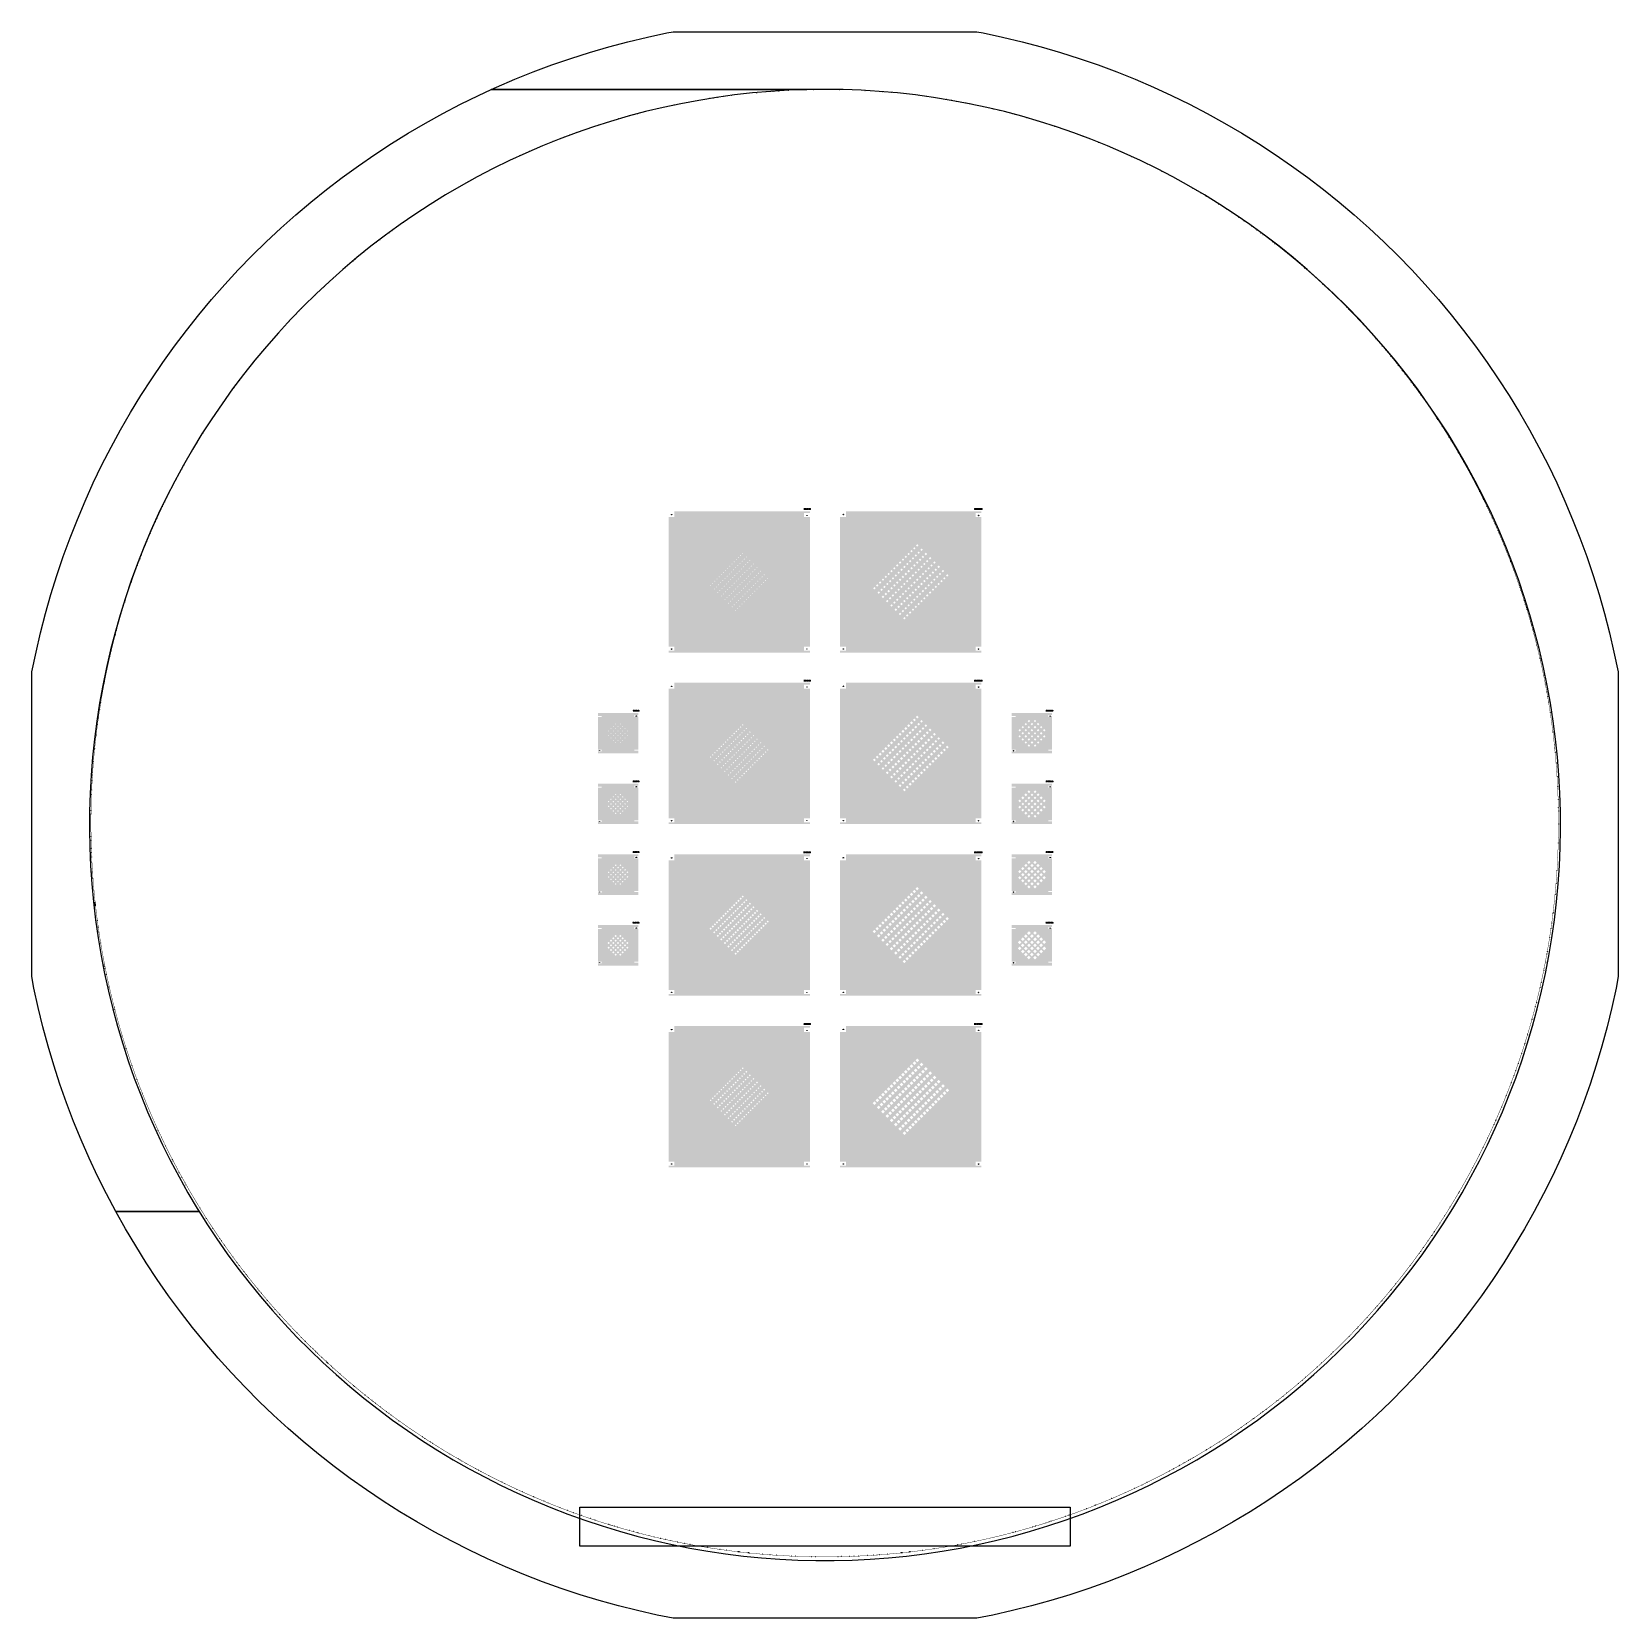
# Model space of a CAD drawing. Header units: inches. Extents: x -55000 to 163233, y -55008 to 54992.
# Drawn here: x -55000 to 55000, y -55008 to 54992 of the extents above; entities that cross this region are included whole.
import ezdxf

# ---------------------------------------------------------------- set-up
doc = ezdxf.new("R2010")
doc.units = ezdxf.units.IN
doc.header["$MEASUREMENT"] = 0
doc.linetypes.add('ACAD_ISO07W100', pattern=[3, 0, -3])
doc.layers.get('0').update_dxf_attribs({"color": 20, "linetype": 'ACAD_ISO07W100'})
for name, color, linetype in [('L10D0 Abs', 4, 'Continuous'), ('L12D0 Etch', 190, 'Continuous'), ('L17D0', 11, 'Continuous'), ('L18D0 SU8', 7, 'Continuous'), ('L1D0 Plug', 200, 'Continuous'), ('L9D0 Cont', 30, 'Continuous')]:
    doc.layers.add(name, color=color, linetype=linetype)

# ---------------------------------------------------------------- blocks, each defined once
blk = doc.blocks.new('TUNE')
at = {"layer": 'L10D0 Abs'}
for points in [[(-10, 0), (-10, 12), (-14, 12), (-14, 28), (-10, 28), (-10, 16), (-6, 16), (-6, 28), (-2, 28), (-2, 12), (-6, 12), (-6, 0)], [(4, 0), (4, 6), (2, 6), (2, 14), (4, 14), (4, 8), (6, 8), (6, 14), (8, 14), (8, 6), (6, 6), (6, 0)]]:
    blk.add_lwpolyline(points, close=True, dxfattribs=at)

msp = doc.modelspace()

# ---------------------------------------------------------------- hatches: boundary and pattern name
at = {"layer": 'L10D0 Abs', "transparency": 33554483}
h = msp.add_hatch(color=256, dxfattribs=at)
h.dxf.hatch_style = 1
h.paths.add_polyline_path([(-5667.15783, 18829.89905), (-5702.51317, 18794.54371), (-5737.86851, 18829.89905), (-5702.51317, 18865.25439)], flags=16)
h.paths.add_polyline_path([(-3934.74622, 17097.48744), (-3970.10156, 17062.1321), (-4005.45689, 17097.48744), (-3970.10156, 17132.84278)], flags=16)
h.paths.add_polyline_path([(-4083.23864, 16948.99501), (-4118.59398, 16913.63967), (-4153.94932, 16948.99501), (-4118.59398, 16984.35035)], flags=16)
h.paths.add_polyline_path([(-4231.73106, 16800.50259), (-4267.0864, 16765.14725), (-4302.44174, 16800.50259), (-4267.0864, 16835.85793)], flags=16)
h.paths.add_polyline_path([(-4380.22349, 16652.01016), (-4415.57883, 16616.65483), (-4450.93417, 16652.01016), (-4415.57883, 16687.3655)], flags=16)
h.paths.add_polyline_path([(-4528.71591, 16503.51774), (-4564.07125, 16468.1624), (-4599.42659, 16503.51774), (-4564.07125, 16538.87308)], flags=16)
h.paths.add_polyline_path([(-4677.20834, 16355.02532), (-4712.56368, 16319.66998), (-4747.91901, 16355.02532), (-4712.56368, 16390.38066)], flags=16)
h.paths.add_polyline_path([(-4825.70076, 16206.53289), (-4861.0561, 16171.17755), (-4896.41144, 16206.53289), (-4861.0561, 16241.88823)], flags=16)
h.paths.add_polyline_path([(-4974.19318, 16058.04047), (-5009.54852, 16022.68513), (-5044.90386, 16058.04047), (-5009.54852, 16093.39581)], flags=16)
h.paths.add_polyline_path([(-5122.68561, 15909.54804), (-5158.04095, 15874.1927), (-5193.39629, 15909.54804), (-5158.04095, 15944.90338)], flags=16)
h.paths.add_polyline_path([(-5271.17803, 15761.05562), (-5306.53337, 15725.70028), (-5341.88871, 15761.05562), (-5306.53337, 15796.41096)], flags=16)
h.paths.add_polyline_path([(-4182.23359, 17344.97481), (-4217.58893, 17309.61947), (-4252.94427, 17344.97481), (-4217.58893, 17380.33015)], flags=16)
h.paths.add_polyline_path([(-4330.72601, 17196.48239), (-4366.08135, 17161.12705), (-4401.43669, 17196.48239), (-4366.08135, 17231.83772)], flags=16)
h.paths.add_polyline_path([(-4479.21844, 17047.98996), (-4514.57378, 17012.63462), (-4549.92912, 17047.98996), (-4514.57378, 17083.3453)], flags=16)
h.paths.add_polyline_path([(-4627.71086, 16899.49754), (-4663.0662, 16864.1422), (-4698.42154, 16899.49754), (-4663.0662, 16934.85288)], flags=16)
h.paths.add_polyline_path([(-4776.20329, 16751.00511), (-4811.55863, 16715.64977), (-4846.91396, 16751.00511), (-4811.55863, 16786.36045)], flags=16)
h.paths.add_polyline_path([(-4924.69571, 16602.51269), (-4960.05105, 16567.15735), (-4995.40639, 16602.51269), (-4960.05105, 16637.86803)], flags=16)
h.paths.add_polyline_path([(-5073.18813, 16454.02027), (-5108.54347, 16418.66493), (-5143.89881, 16454.02027), (-5108.54347, 16489.3756)], flags=16)
h.paths.add_polyline_path([(-5221.68056, 16305.52784), (-5257.0359, 16270.1725), (-5292.39124, 16305.52784), (-5257.0359, 16340.88318)], flags=16)
h.paths.add_polyline_path([(-5370.17298, 16157.03542), (-5405.52832, 16121.68008), (-5440.88366, 16157.03542), (-5405.52832, 16192.39076)], flags=16)
h.paths.add_polyline_path([(-5518.66541, 16008.54299), (-5554.02075, 15973.18765), (-5589.37608, 16008.54299), (-5554.02075, 16043.89833)], flags=16)
h.paths.add_polyline_path([(-4429.72096, 17592.46218), (-4465.0763, 17557.10684), (-4500.43164, 17592.46218), (-4465.0763, 17627.81752)], flags=16)
h.paths.add_polyline_path([(-4578.21339, 17443.96976), (-4613.56873, 17408.61442), (-4648.92407, 17443.96976), (-4613.56873, 17479.3251)], flags=16)
h.paths.add_polyline_path([(-4726.70581, 17295.47734), (-4762.06115, 17260.122), (-4797.41649, 17295.47734), (-4762.06115, 17330.83267)], flags=16)
h.paths.add_polyline_path([(-4875.19824, 17146.98491), (-4910.55357, 17111.62957), (-4945.90891, 17146.98491), (-4910.55357, 17182.34025)], flags=16)
h.paths.add_polyline_path([(-5023.69066, 16998.49249), (-5059.046, 16963.13715), (-5094.40134, 16998.49249), (-5059.046, 17033.84783)], flags=16)
h.paths.add_polyline_path([(-5172.18308, 16850.00006), (-5207.53842, 16814.64472), (-5242.89376, 16850.00006), (-5207.53842, 16885.3554)], flags=16)
h.paths.add_polyline_path([(-5320.67551, 16701.50764), (-5356.03085, 16666.1523), (-5391.38619, 16701.50764), (-5356.03085, 16736.86298)], flags=16)
h.paths.add_polyline_path([(-5469.16793, 16553.01521), (-5504.52327, 16517.65988), (-5539.87861, 16553.01521), (-5504.52327, 16588.37055)], flags=16)
h.paths.add_polyline_path([(-5617.66036, 16404.52279), (-5653.01569, 16369.16745), (-5688.37103, 16404.52279), (-5653.01569, 16439.87813)], flags=16)
h.paths.add_polyline_path([(-5766.15278, 16256.03037), (-5801.50812, 16220.67503), (-5836.86346, 16256.03037), (-5801.50812, 16291.38571)], flags=16)
h.paths.add_polyline_path([(-4677.20834, 17839.94956), (-4712.56368, 17804.59422), (-4747.91901, 17839.94956), (-4712.56368, 17875.3049)], flags=16)
h.paths.add_polyline_path([(-4825.70076, 17691.45713), (-4861.0561, 17656.10179), (-4896.41144, 17691.45713), (-4861.0561, 17726.81247)], flags=16)
h.paths.add_polyline_path([(-4974.19318, 17542.96471), (-5009.54852, 17507.60937), (-5044.90386, 17542.96471), (-5009.54852, 17578.32005)], flags=16)
h.paths.add_polyline_path([(-5122.68561, 17394.47228), (-5158.04095, 17359.11695), (-5193.39629, 17394.47228), (-5158.04095, 17429.82762)], flags=16)
h.paths.add_polyline_path([(-5271.17803, 17245.97986), (-5306.53337, 17210.62452), (-5341.88871, 17245.97986), (-5306.53337, 17281.3352)], flags=16)
h.paths.add_polyline_path([(-5419.67046, 17097.48744), (-5455.0258, 17062.1321), (-5490.38114, 17097.48744), (-5455.0258, 17132.84278)], flags=16)
h.paths.add_polyline_path([(-5568.16288, 16948.99501), (-5603.51822, 16913.63967), (-5638.87356, 16948.99501), (-5603.51822, 16984.35035)], flags=16)
h.paths.add_polyline_path([(-5716.65531, 16800.50259), (-5752.01064, 16765.14725), (-5787.36598, 16800.50259), (-5752.01064, 16835.85793)], flags=16)
h.paths.add_polyline_path([(-5865.14773, 16652.01016), (-5900.50307, 16616.65483), (-5935.85841, 16652.01016), (-5900.50307, 16687.3655)], flags=16)
h.paths.add_polyline_path([(-6013.64015, 16503.51774), (-6048.99549, 16468.1624), (-6084.35083, 16503.51774), (-6048.99549, 16538.87308)], flags=16)
h.paths.add_polyline_path([(-4924.69571, 18087.43693), (-4960.05105, 18052.08159), (-4995.40639, 18087.43693), (-4960.05105, 18122.79227)], flags=16)
h.paths.add_polyline_path([(-5073.18813, 17938.94451), (-5108.54347, 17903.58917), (-5143.89881, 17938.94451), (-5108.54347, 17974.29985)], flags=16)
h.paths.add_polyline_path([(-5221.68056, 17790.45208), (-5257.0359, 17755.09674), (-5292.39124, 17790.45208), (-5257.0359, 17825.80742)], flags=16)
h.paths.add_polyline_path([(-5370.17298, 17641.95966), (-5405.52832, 17606.60432), (-5440.88366, 17641.95966), (-5405.52832, 17677.315)], flags=16)
h.paths.add_polyline_path([(-5518.66541, 17493.46723), (-5554.02075, 17458.11189), (-5589.37608, 17493.46723), (-5554.02075, 17528.82257)], flags=16)
h.paths.add_polyline_path([(-5667.15783, 17344.97481), (-5702.51317, 17309.61947), (-5737.86851, 17344.97481), (-5702.51317, 17380.33015)], flags=16)
h.paths.add_polyline_path([(-5815.65025, 17196.48239), (-5851.00559, 17161.12705), (-5886.36093, 17196.48239), (-5851.00559, 17231.83772)], flags=16)
h.paths.add_polyline_path([(-5964.14268, 17047.98996), (-5999.49802, 17012.63462), (-6034.85336, 17047.98996), (-5999.49802, 17083.3453)], flags=16)
h.paths.add_polyline_path([(-6112.6351, 16899.49754), (-6147.99044, 16864.1422), (-6183.34578, 16899.49754), (-6147.99044, 16934.85288)], flags=16)
h.paths.add_polyline_path([(-6261.12753, 16751.00511), (-6296.48287, 16715.64977), (-6331.8382, 16751.00511), (-6296.48287, 16786.36045)], flags=16)
h.paths.add_polyline_path([(-5172.18308, 18334.9243), (-5207.53842, 18299.56896), (-5242.89376, 18334.9243), (-5207.53842, 18370.27964)], flags=16)
h.paths.add_polyline_path([(-5320.67551, 18186.43188), (-5356.03085, 18151.07654), (-5391.38619, 18186.43188), (-5356.03085, 18221.78722)], flags=16)
h.paths.add_polyline_path([(-5469.16793, 18037.93946), (-5504.52327, 18002.58412), (-5539.87861, 18037.93946), (-5504.52327, 18073.29479)], flags=16)
h.paths.add_polyline_path([(-5617.66036, 17889.44703), (-5653.01569, 17854.09169), (-5688.37103, 17889.44703), (-5653.01569, 17924.80237)], flags=16)
h.paths.add_polyline_path([(-5766.15278, 17740.95461), (-5801.50812, 17705.59927), (-5836.86346, 17740.95461), (-5801.50812, 17776.30995)], flags=16)
h.paths.add_polyline_path([(-5914.6452, 17592.46218), (-5950.00054, 17557.10684), (-5985.35588, 17592.46218), (-5950.00054, 17627.81752)], flags=16)
h.paths.add_polyline_path([(-6063.13763, 17443.96976), (-6098.49297, 17408.61442), (-6133.84831, 17443.96976), (-6098.49297, 17479.3251)], flags=16)
h.paths.add_polyline_path([(-6211.63005, 17295.47734), (-6246.98539, 17260.122), (-6282.34073, 17295.47734), (-6246.98539, 17330.83267)], flags=16)
h.paths.add_polyline_path([(-6360.12248, 17146.98491), (-6395.47782, 17111.62957), (-6430.83315, 17146.98491), (-6395.47782, 17182.34025)], flags=16)
h.paths.add_polyline_path([(-6508.6149, 16998.49249), (-6543.97024, 16963.13715), (-6579.32558, 16998.49249), (-6543.97024, 17033.84783)], flags=16)
h.paths.add_polyline_path([(-5419.67046, 18582.41168), (-5455.0258, 18547.05634), (-5490.38114, 18582.41168), (-5455.0258, 18617.76702)], flags=16)
h.paths.add_polyline_path([(-5568.16288, 18433.91925), (-5603.51822, 18398.56391), (-5638.87356, 18433.91925), (-5603.51822, 18469.27459)], flags=16)
h.paths.add_polyline_path([(-5716.65531, 18285.42683), (-5752.01064, 18250.07149), (-5787.36598, 18285.42683), (-5752.01064, 18320.78217)], flags=16)
h.paths.add_polyline_path([(-5865.14773, 18136.9344), (-5900.50307, 18101.57907), (-5935.85841, 18136.9344), (-5900.50307, 18172.28974)], flags=16)
h.paths.add_polyline_path([(-6013.64015, 17988.44198), (-6048.99549, 17953.08664), (-6084.35083, 17988.44198), (-6048.99549, 18023.79732)], flags=16)
h.paths.add_polyline_path([(-6162.13258, 17839.94956), (-6197.48792, 17804.59422), (-6232.84326, 17839.94956), (-6197.48792, 17875.3049)], flags=16)
h.paths.add_polyline_path([(-6310.625, 17691.45713), (-6345.98034, 17656.10179), (-6381.33568, 17691.45713), (-6345.98034, 17726.81247)], flags=16)
h.paths.add_polyline_path([(-6459.11743, 17542.96471), (-6494.47276, 17507.60937), (-6529.8281, 17542.96471), (-6494.47276, 17578.32005)], flags=16)
h.paths.add_polyline_path([(-6607.60985, 17394.47228), (-6642.96519, 17359.11695), (-6678.32053, 17394.47228), (-6642.96519, 17429.82762)], flags=16)
h.paths.add_polyline_path([(-6756.10227, 17245.97986), (-6791.45761, 17210.62452), (-6826.81295, 17245.97986), (-6791.45761, 17281.3352)], flags=16)
h.paths.add_polyline_path([(-5815.65025, 18681.40663), (-5851.00559, 18646.05129), (-5886.36093, 18681.40663), (-5851.00559, 18716.76197)], flags=16)
h.paths.add_polyline_path([(-5964.14268, 18532.9142), (-5999.49802, 18497.55886), (-6034.85336, 18532.9142), (-5999.49802, 18568.26954)], flags=16)
h.paths.add_polyline_path([(-6112.6351, 18384.42178), (-6147.99044, 18349.06644), (-6183.34578, 18384.42178), (-6147.99044, 18419.77712)], flags=16)
h.paths.add_polyline_path([(-6261.12753, 18235.92935), (-6296.48287, 18200.57401), (-6331.8382, 18235.92935), (-6296.48287, 18271.28469)], flags=16)
h.paths.add_polyline_path([(-6409.61995, 18087.43693), (-6444.97529, 18052.08159), (-6480.33063, 18087.43693), (-6444.97529, 18122.79227)], flags=16)
h.paths.add_polyline_path([(-6558.11237, 17938.94451), (-6593.46771, 17903.58917), (-6628.82305, 17938.94451), (-6593.46771, 17974.29985)], flags=16)
h.paths.add_polyline_path([(-6706.6048, 17790.45208), (-6741.96014, 17755.09674), (-6777.31548, 17790.45208), (-6741.96014, 17825.80742)], flags=16)
h.paths.add_polyline_path([(-6855.09722, 17641.95966), (-6890.45256, 17606.60432), (-6925.8079, 17641.95966), (-6890.45256, 17677.315)], flags=16)
h.paths.add_polyline_path([(-7003.58965, 17493.46723), (-7038.94499, 17458.11189), (-7074.30032, 17493.46723), (-7038.94499, 17528.82257)], flags=16)
h.paths.add_polyline_path([(-5419.67046, 15612.5632), (-5455.0258, 15577.20786), (-5490.38114, 15612.5632), (-5455.0258, 15647.91853)], flags=16)
h.paths.add_polyline_path([(-5568.16288, 15464.07077), (-5603.51822, 15428.71543), (-5638.87356, 15464.07077), (-5603.51822, 15499.42611)], flags=16)
h.paths.add_polyline_path([(-5716.65531, 15315.57835), (-5752.01064, 15280.22301), (-5787.36598, 15315.57835), (-5752.01064, 15350.93369)], flags=16)
h.paths.add_polyline_path([(-5865.14773, 15167.08592), (-5900.50307, 15131.73058), (-5935.85841, 15167.08592), (-5900.50307, 15202.44126)], flags=16)
h.paths.add_polyline_path([(-6013.64015, 15018.5935), (-6048.99549, 14983.23816), (-6084.35083, 15018.5935), (-6048.99549, 15053.94884)], flags=16)
h.paths.add_polyline_path([(-6162.13258, 14870.10108), (-6197.48792, 14834.74574), (-6232.84326, 14870.10108), (-6197.48792, 14905.45641)], flags=16)
h.paths.add_polyline_path([(-5667.15783, 15860.05057), (-5702.51317, 15824.69523), (-5737.86851, 15860.05057), (-5702.51317, 15895.40591)], flags=16)
h.paths.add_polyline_path([(-5815.65025, 15711.55815), (-5851.00559, 15676.20281), (-5886.36093, 15711.55815), (-5851.00559, 15746.91348)], flags=16)
h.paths.add_polyline_path([(-5964.14268, 15563.06572), (-5999.49802, 15527.71038), (-6034.85336, 15563.06572), (-5999.49802, 15598.42106)], flags=16)
h.paths.add_polyline_path([(-6112.6351, 15414.5733), (-6147.99044, 15379.21796), (-6183.34578, 15414.5733), (-6147.99044, 15449.92864)], flags=16)
h.paths.add_polyline_path([(-6261.12753, 15266.08087), (-6296.48287, 15230.72553), (-6331.8382, 15266.08087), (-6296.48287, 15301.43621)], flags=16)
h.paths.add_polyline_path([(-6409.61995, 15117.58845), (-6444.97529, 15082.23311), (-6480.33063, 15117.58845), (-6444.97529, 15152.94379)], flags=16)
h.paths.add_polyline_path([(-7152.08207, 17344.97481), (-7187.43741, 17309.61947), (-7222.79275, 17344.97481), (-7187.43741, 17380.33015)], flags=16)
h.paths.add_polyline_path([(-5914.6452, 16107.53794), (-5950.00054, 16072.1826), (-5985.35588, 16107.53794), (-5950.00054, 16142.89328)], flags=16)
h.paths.add_polyline_path([(-6657.10732, 15365.07582), (-6692.46266, 15329.72048), (-6727.818, 15365.07582), (-6692.46266, 15400.43116)], flags=16)
h.paths.add_polyline_path([(-7894.54419, 16602.51269), (-7929.89953, 16567.15735), (-7965.25487, 16602.51269), (-7929.89953, 16637.86803)], flags=16)
h.paths.add_polyline_path([(-6657.10732, 16850.00006), (-6692.46266, 16814.64472), (-6727.818, 16850.00006), (-6692.46266, 16885.3554)], flags=16)
h.paths.add_polyline_path([(-6904.5947, 17097.48744), (-6939.95004, 17062.1321), (-6975.30538, 17097.48744), (-6939.95004, 17132.84278)], flags=16)
h.paths.add_polyline_path([(-7300.57449, 17196.48239), (-7335.92983, 17161.12705), (-7371.28517, 17196.48239), (-7335.92983, 17231.83772)], flags=16)
h.paths.add_polyline_path([(-7449.06692, 17047.98996), (-7484.42226, 17012.63462), (-7519.7776, 17047.98996), (-7484.42226, 17083.3453)], flags=16)
h.paths.add_polyline_path([(-7053.08712, 16948.99501), (-7088.44246, 16913.63967), (-7123.7978, 16948.99501), (-7088.44246, 16984.35035)], flags=16)
h.paths.add_polyline_path([(-6954.09217, 16553.01521), (-6989.44751, 16517.65988), (-7024.80285, 16553.01521), (-6989.44751, 16588.37055)], flags=16)
h.paths.add_polyline_path([(-6508.6149, 15513.56825), (-6543.97024, 15478.21291), (-6579.32558, 15513.56825), (-6543.97024, 15548.92359)], flags=16)
h.paths.add_polyline_path([(-6063.13763, 15959.04552), (-6098.49297, 15923.69018), (-6133.84831, 15959.04552), (-6098.49297, 15994.40086)], flags=16)
h.paths.add_polyline_path([(-6211.63005, 15810.55309), (-6246.98539, 15775.19776), (-6282.34073, 15810.55309), (-6246.98539, 15845.90843)], flags=16)
h.paths.add_polyline_path([(-6360.12248, 15662.06067), (-6395.47782, 15626.70533), (-6430.83315, 15662.06067), (-6395.47782, 15697.41601)], flags=16)
h.paths.add_polyline_path([(-6162.13258, 16355.02532), (-6197.48792, 16319.66998), (-6232.84326, 16355.02532), (-6197.48792, 16390.38066)], flags=16)
h.paths.add_polyline_path([(-6310.625, 16206.53289), (-6345.98034, 16171.17755), (-6381.33568, 16206.53289), (-6345.98034, 16241.88823)], flags=16)
h.paths.add_polyline_path([(-6459.11743, 16058.04047), (-6494.47276, 16022.68513), (-6529.8281, 16058.04047), (-6494.47276, 16093.39581)], flags=16)
h.paths.add_polyline_path([(-6607.60985, 15909.54804), (-6642.96519, 15874.1927), (-6678.32053, 15909.54804), (-6642.96519, 15944.90338)], flags=16)
h.paths.add_polyline_path([(-6756.10227, 15761.05562), (-6791.45761, 15725.70028), (-6826.81295, 15761.05562), (-6791.45761, 15796.41096)], flags=16)
h.paths.add_polyline_path([(-6904.5947, 15612.5632), (-6939.95004, 15577.20786), (-6975.30538, 15612.5632), (-6939.95004, 15647.91853)], flags=16)
h.paths.add_polyline_path([(-6409.61995, 16602.51269), (-6444.97529, 16567.15735), (-6480.33063, 16602.51269), (-6444.97529, 16637.86803)], flags=16)
h.paths.add_polyline_path([(-6558.11237, 16454.02027), (-6593.46771, 16418.66493), (-6628.82305, 16454.02027), (-6593.46771, 16489.3756)], flags=16)
h.paths.add_polyline_path([(-6706.6048, 16305.52784), (-6741.96014, 16270.1725), (-6777.31548, 16305.52784), (-6741.96014, 16340.88318)], flags=16)
h.paths.add_polyline_path([(-6855.09722, 16157.03542), (-6890.45256, 16121.68008), (-6925.8079, 16157.03542), (-6890.45256, 16192.39076)], flags=16)
h.paths.add_polyline_path([(-7003.58965, 16008.54299), (-7038.94499, 15973.18765), (-7074.30032, 16008.54299), (-7038.94499, 16043.89833)], flags=16)
h.paths.add_polyline_path([(-7152.08207, 15860.05057), (-7187.43741, 15824.69523), (-7222.79275, 15860.05057), (-7187.43741, 15895.40591)], flags=16)
h.paths.add_polyline_path([(-6805.59975, 16701.50764), (-6840.95509, 16666.1523), (-6876.31043, 16701.50764), (-6840.95509, 16736.86298)], flags=16)
h.paths.add_polyline_path([(-7102.5846, 16404.52279), (-7137.93994, 16369.16745), (-7173.29527, 16404.52279), (-7137.93994, 16439.87813)], flags=16)
h.paths.add_polyline_path([(-7251.07702, 16256.03037), (-7286.43236, 16220.67503), (-7321.7877, 16256.03037), (-7286.43236, 16291.38571)], flags=16)
h.paths.add_polyline_path([(-7399.56944, 16107.53794), (-7434.92478, 16072.1826), (-7470.28012, 16107.53794), (-7434.92478, 16142.89328)], flags=16)
h.paths.add_polyline_path([(-7201.57955, 16800.50259), (-7236.93488, 16765.14725), (-7272.29022, 16800.50259), (-7236.93488, 16835.85793)], flags=16)
h.paths.add_polyline_path([(-7350.07197, 16652.01016), (-7385.42731, 16616.65483), (-7420.78265, 16652.01016), (-7385.42731, 16687.3655)], flags=16)
h.paths.add_polyline_path([(-7498.56439, 16503.51774), (-7533.91973, 16468.1624), (-7569.27507, 16503.51774), (-7533.91973, 16538.87308)], flags=16)
h.paths.add_polyline_path([(-7647.05682, 16355.02532), (-7682.41216, 16319.66998), (-7717.7675, 16355.02532), (-7682.41216, 16390.38066)], flags=16)
h.paths.add_polyline_path([(-7597.55934, 16899.49754), (-7632.91468, 16864.1422), (-7668.27002, 16899.49754), (-7632.91468, 16934.85288)], flags=16)
h.paths.add_polyline_path([(-7746.05177, 16751.00511), (-7781.40711, 16715.64977), (-7816.76245, 16751.00511), (-7781.40711, 16786.36045)], flags=16)
h.paths.add_polyline_path([(-10850, 12360), (-10440, 12360), (-10440, 12070), (-10850, 12070), (-10850, 11950), (-1050, 11950), (-1050, 12070), (-1460, 12070), (-1460, 12360), (-1050, 12360), (-1050, 21340), (-1460, 21340), (-1460, 21630), (-1050, 21630), (-1050, 21750), (-10440, 21750), (-10440, 21340), (-10850, 21340)])
h = msp.add_hatch(color=256, dxfattribs=at)
h.dxf.hatch_style = 1
h.paths.add_polyline_path([(-1434.58505, 21934.11597), (-1440.62545, 21931.52723), (-1440.62545, 21865.94566), (-1444.07712, 21865.94566), (-1459.60959, 21865.08275), (-1459.60959, 21864.21983), (-1425.09298, 21864.21983), (-1425.09298, 21865.08275), (-1434.58505, 21866.80858), (-1434.58505, 21868.53441), (-1435.44796, 21878.02648), (-1435.44796, 21886.65563), (-1435.44796, 21899.59936), (-1435.44796, 21902.18811), (-1435.44796, 21911.68018), (-1435.44796, 21920.30933), (-1435.44796, 21926.34974)])
h = msp.add_hatch(color=256, dxfattribs=at)
h.dxf.hatch_style = 1
h.paths.add_polyline_path([(-1444.07712, 21929.8014), (-1446.66586, 21927.21265), (-1446.66586, 21926.34974), (-1445.80295, 21917.72058), (-1445.80295, 21916.85767), (-1444.94003, 21908.22852), (-1444.94003, 21897.01062), (-1445.80295, 21891.83312), (-1445.80295, 21881.47814), (-1445.80295, 21874.57482), (-1446.66586, 21866.80858), (-1459.60959, 21865.08275), (-1444.07712, 21865.94566)], flags=17)
h = msp.add_hatch(color=256, dxfattribs=at)
h.dxf.hatch_style = 1
h.paths.add_polyline_path([(-1434.58505, 21934.11597), (-1439.76254, 21934.11597), (-1457.88376, 21925.48682), (-1446.66586, 21927.21265), (-1444.07712, 21929.8014), (-1440.62545, 21931.52723)], flags=17)
h = msp.add_hatch(color=256, dxfattribs=at)
h.dxf.hatch_style = 1
h.paths.add_polyline_path([(-1400.93135, 21928.07557), (-1400.93135, 21926.34974), (-1394.02803, 21924.62391), (-1387.98762, 21918.5835), (-1386.26179, 21910.81726), (-1386.26179, 21906.50268), (-1389.71345, 21897.87353), (-1394.89094, 21890.97021), (-1401.79427, 21884.06689), (-1406.97176, 21878.88939), (-1413.01216, 21873.7119), (-1417.32674, 21870.26024), (-1422.50423, 21866.80858), (-1393.16511, 21866.80858), (-1400.93135, 21867.6715), (-1406.97176, 21867.6715), (-1411.28633, 21868.53441), (-1413.87508, 21869.39733), (-1407.83467, 21873.7119), (-1406.97176, 21877.16356), (-1406.97176, 21878.02648), (-1400.06843, 21883.20397), (-1394.89094, 21889.24438), (-1391.43928, 21893.55895), (-1387.1247, 21900.46228), (-1386.26179, 21902.18811), (-1384.53596, 21910.81726), (-1386.26179, 21919.44641), (-1392.3022, 21925.48682)])
h = msp.add_hatch(color=256, dxfattribs=at)
h.dxf.hatch_style = 1
h.paths.add_polyline_path([(-1373.31806, 21881.47814), (-1374.18098, 21881.47814), (-1378.49555, 21868.53441), (-1382.81013, 21867.6715), (-1393.16511, 21866.80858), (-1422.50423, 21866.80858), (-1422.50423, 21864.21983), (-1375.90681, 21864.21983)])
h = msp.add_hatch(color=256, dxfattribs=at)
h.dxf.hatch_style = 1
h.paths.add_polyline_path([(-1407.83467, 21932.39014), (-1413.87508, 21926.34974), (-1414.738, 21925.48682), (-1416.46383, 21916.85767), (-1414.738, 21920.30933), (-1413.87508, 21922.03516), (-1407.83467, 21928.07557), (-1399.20552, 21929.8014)])
h = msp.add_hatch(color=256, dxfattribs=at)
h.dxf.hatch_style = 1
h.paths.add_polyline_path([(-1400.93135, 21928.07557), (-1408.69759, 21926.34974), (-1413.87508, 21920.30933), (-1414.738, 21920.30933), (-1416.46383, 21916.85767), (-1416.46383, 21915.13184), (-1416.46383, 21913.40601), (-1415.60091, 21913.40601), (-1414.738, 21915.13184), (-1411.28633, 21922.89808), (-1409.5605, 21923.76099), (-1400.93135, 21926.34974)], flags=17)
h = msp.add_hatch(color=256, dxfattribs=at)
h.dxf.hatch_style = 1
h.paths.add_polyline_path([(-1398.3426, 21934.11597), (-1407.83467, 21932.39014), (-1399.20552, 21929.8014), (-1391.43928, 21928.07557), (-1390.57637, 21927.21265), (-1384.53596, 21921.17224), (-1383.67304, 21920.30933), (-1381.0843, 21911.68018), (-1382.81013, 21903.91394), (-1387.1247, 21896.1477), (-1388.85054, 21893.55895), (-1394.89094, 21887.51855), (-1399.20552, 21883.20397), (-1406.97176, 21877.16356), (-1407.83467, 21873.7119), (-1400.93135, 21879.75231), (-1396.61677, 21882.34106), (-1390.57637, 21888.38146), (-1388.85054, 21890.10729), (-1383.67304, 21896.1477), (-1382.81013, 21897.01062), (-1378.49555, 21905.63977), (-1376.76972, 21914.26892), (-1378.49555, 21922.03516), (-1382.81013, 21928.07557), (-1389.71345, 21932.39014)])
h = msp.add_hatch(color=256, dxfattribs=at)
h.dxf.hatch_style = 1
h.paths.add_polyline_path([(-1351.74518, 21898.73645), (-1360.37433, 21896.1477), (-1365.55182, 21889.24438), (-1367.27765, 21881.47814), (-1367.27765, 21877.16356), (-1362.96308, 21870.26024), (-1362.10016, 21869.39733), (-1354.33392, 21865.08275), (-1350.88226, 21864.21983), (-1346.56768, 21865.08275), (-1348.29352, 21865.08275), (-1356.92267, 21867.6715), (-1363.82599, 21873.7119), (-1365.55182, 21881.47814), (-1363.82599, 21889.24438), (-1357.78558, 21895.28479), (-1349.15643, 21898.73645)])
h = msp.add_hatch(color=256, dxfattribs=at)
h.dxf.hatch_style = 1
h.paths.add_polyline_path([(-1349.15643, 21897.87353), (-1352.60809, 21897.01062), (-1359.51141, 21891.83312), (-1360.37433, 21890.10729), (-1362.96308, 21882.34106), (-1361.23725, 21874.57482), (-1355.19684, 21868.53441), (-1346.56768, 21865.08275), (-1337.93853, 21865.08275), (-1337.93853, 21865.94566), (-1335.34979, 21865.94566), (-1340.52728, 21865.94566), (-1341.39019, 21866.80858), (-1350.01935, 21868.53441), (-1356.05975, 21873.7119), (-1357.78558, 21882.34106), (-1357.78558, 21884.06689), (-1355.19684, 21891.83312), (-1354.33392, 21892.69604), (-1347.4306, 21897.01062)])
h = msp.add_hatch(color=256, dxfattribs=at)
h.dxf.hatch_style = 1
h.paths.add_polyline_path([(-1342.25311, 21934.11597), (-1350.88226, 21932.39014), (-1357.78558, 21928.07557), (-1361.23725, 21922.03516), (-1362.10016, 21916.85767), (-1360.37433, 21909.95435), (-1356.92267, 21903.91394), (-1350.88226, 21899.59936), (-1351.74518, 21898.73645), (-1349.15643, 21898.73645), (-1349.15643, 21897.87353), (-1347.4306, 21897.01062), (-1339.66436, 21893.55895), (-1331.89812, 21890.10729), (-1327.58355, 21885.79272), (-1325.85772, 21879.75231), (-1326.72063, 21873.7119), (-1331.89812, 21868.53441), (-1332.76104, 21868.53441), (-1340.52728, 21865.94566), (-1335.34979, 21865.94566), (-1327.58355, 21870.26024), (-1326.72063, 21871.98607), (-1324.13189, 21879.75231), (-1324.13189, 21880.61522), (-1327.58355, 21888.38146), (-1331.89812, 21891.83312), (-1339.66436, 21895.28479), (-1340.52728, 21896.1477), (-1349.15643, 21899.59936), (-1355.19684, 21904.77685), (-1359.51141, 21910.81726), (-1360.37433, 21915.99475), (-1360.37433, 21916.85767), (-1357.78558, 21925.48682), (-1350.88226, 21930.66431), (-1343.11602, 21932.39014)])
h = msp.add_hatch(color=256, dxfattribs=at)
h.dxf.hatch_style = 1
h.paths.add_polyline_path([(-1343.11602, 21932.39014), (-1351.74518, 21928.93848), (-1356.05975, 21923.76099), (-1357.78558, 21916.85767), (-1356.05975, 21911.68018), (-1352.60809, 21906.50268), (-1346.56768, 21902.18811), (-1337.93853, 21897.87353), (-1329.30938, 21894.42187), (-1324.13189, 21890.10729), (-1323.26897, 21889.24438), (-1320.68023, 21881.47814), (-1322.40606, 21873.7119), (-1327.58355, 21867.6715), (-1329.30938, 21866.80858), (-1337.93853, 21865.08275), (-1346.56768, 21865.08275), (-1350.88226, 21864.21983), (-1341.39019, 21863.35692), (-1336.2127, 21864.21983), (-1328.44646, 21865.08275), (-1320.68023, 21869.39733), (-1318.09148, 21873.7119), (-1315.50273, 21881.47814), (-1315.50273, 21882.34106), (-1318.09148, 21890.97021), (-1324.13189, 21896.1477), (-1325.85772, 21897.01062), (-1334.48687, 21901.32519), (-1336.2127, 21902.18811), (-1337.07562, 21902.18811), (-1338.80145, 21903.05102), (-1345.70477, 21906.50268), (-1350.01935, 21909.95435), (-1352.60809, 21914.26892), (-1353.47101, 21918.5835), (-1351.74518, 21924.62391), (-1347.4306, 21929.8014), (-1341.39019, 21931.52723), (-1338.80145, 21932.39014)])
h = msp.add_hatch(color=256, dxfattribs=at)
h.dxf.hatch_style = 1
h.paths.add_polyline_path([(-1341.39019, 21934.11597), (-1342.25311, 21934.11597), (-1343.11602, 21932.39014), (-1338.80145, 21932.39014), (-1336.2127, 21931.52723), (-1328.44646, 21927.21265), (-1326.72063, 21924.62391), (-1324.9948, 21916.85767), (-1324.9948, 21913.40601), (-1328.44646, 21906.50268), (-1336.2127, 21902.18811), (-1334.48687, 21901.32519), (-1331.03521, 21902.18811), (-1324.13189, 21907.3656), (-1323.26897, 21909.09143), (-1320.68023, 21916.85767), (-1320.68023, 21917.72058), (-1323.26897, 21925.48682), (-1323.26897, 21926.34974), (-1330.17229, 21931.52723), (-1331.89812, 21932.39014)])
h = msp.add_hatch(color=256, dxfattribs=at)
h.dxf.hatch_style = 1
h.paths.add_polyline_path([(-1338.80145, 21932.39014), (-1341.39019, 21931.52723), (-1340.52728, 21931.52723), (-1332.76104, 21927.21265), (-1331.03521, 21925.48682), (-1329.30938, 21916.85767), (-1329.30938, 21915.99475), (-1331.89812, 21907.3656), (-1338.80145, 21903.05102), (-1337.07562, 21902.18811), (-1331.89812, 21905.63977), (-1328.44646, 21910.81726), (-1327.58355, 21916.85767), (-1327.58355, 21917.72058), (-1330.17229, 21926.34974), (-1331.03521, 21927.21265)], flags=17)
h = msp.add_hatch(color=256, dxfattribs=at)
h.dxf.hatch_style = 1
h.paths.add_polyline_path([(-1299.97026, 21875.43773), (-1304.28483, 21873.7119), (-1306.01066, 21869.39733), (-1304.28483, 21865.94566), (-1299.97026, 21864.21983), (-1299.97026, 21865.08275), (-1303.42192, 21866.80858), (-1304.28483, 21869.39733), (-1303.42192, 21872.84899), (-1299.97026, 21873.7119)])
h = msp.add_hatch(color=256, dxfattribs=at)
h.dxf.hatch_style = 1
h.paths.add_polyline_path([(-1299.97026, 21875.43773), (-1299.97026, 21873.7119), (-1299.97026, 21865.08275), (-1299.97026, 21864.21983), (-1295.65568, 21865.94566), (-1293.92985, 21869.39733), (-1295.65568, 21873.7119)])
h = msp.add_hatch(color=256, dxfattribs=at)
h.dxf.hatch_style = 1
h.paths.add_polyline_path([(-1262.00198, 21934.11597), (-1268.04239, 21931.52723), (-1268.04239, 21865.94566), (-1271.49405, 21865.94566), (-1287.02653, 21865.08275), (-1287.02653, 21864.21983), (-1252.50992, 21864.21983), (-1252.50992, 21865.08275), (-1262.00198, 21866.80858), (-1262.00198, 21868.53441), (-1262.8649, 21878.02648), (-1263.72781, 21886.65563), (-1263.72781, 21899.59936), (-1263.72781, 21902.18811), (-1262.8649, 21911.68018), (-1262.8649, 21920.30933), (-1262.8649, 21926.34974)])
h = msp.add_hatch(color=256, dxfattribs=at)
h.dxf.hatch_style = 1
h.paths.add_polyline_path([(-1271.49405, 21929.8014), (-1274.0828, 21927.21265), (-1274.0828, 21926.34974), (-1273.21988, 21917.72058), (-1273.21988, 21916.85767), (-1273.21988, 21908.22852), (-1273.21988, 21897.01062), (-1273.21988, 21891.83312), (-1273.21988, 21881.47814), (-1274.0828, 21874.57482), (-1274.0828, 21866.80858), (-1287.02653, 21865.08275), (-1271.49405, 21865.94566)], flags=17)
h = msp.add_hatch(color=256, dxfattribs=at)
h.dxf.hatch_style = 1
h.paths.add_polyline_path([(-1262.00198, 21934.11597), (-1267.17948, 21934.11597), (-1285.3007, 21925.48682), (-1274.0828, 21927.21265), (-1271.49405, 21929.8014), (-1268.04239, 21931.52723)], flags=17)
h = msp.add_hatch(color=256, dxfattribs=at)
h.dxf.hatch_style = 1
h.paths.add_polyline_path([(-1249.05825, 21879.75231), (-1249.92117, 21879.75231), (-1249.05825, 21878.02648), (-1243.88076, 21871.12316), (-1243.01785, 21870.26024), (-1238.70327, 21869.39733), (-1236.11452, 21868.53441), (-1229.2112, 21868.53441), (-1231.79995, 21868.53441), (-1240.4291, 21871.98607), (-1243.01785, 21873.7119)])
h = msp.add_hatch(color=256, dxfattribs=at)
h.dxf.hatch_style = 1
h.paths.add_polyline_path([(-1243.01785, 21870.26024), (-1236.11452, 21865.08275), (-1226.62246, 21865.94566), (-1232.66286, 21866.80858), (-1238.70327, 21868.53441), (-1238.70327, 21869.39733)])
h = msp.add_hatch(color=256, dxfattribs=at)
h.dxf.hatch_style = 1
h.paths.add_polyline_path([(-1235.25161, 21931.52723), (-1240.4291, 21926.34974), (-1242.15493, 21920.30933), (-1242.15493, 21918.5835), (-1238.70327, 21924.62391), (-1239.56619, 21925.48682), (-1234.38869, 21929.8014), (-1226.62246, 21931.52723)])
h = msp.add_hatch(color=256, dxfattribs=at)
h.dxf.hatch_style = 1
h.paths.add_polyline_path([(-1231.79995, 21928.93848), (-1239.56619, 21925.48682), (-1238.70327, 21924.62391), (-1232.66286, 21927.21265), (-1227.48537, 21928.07557)], flags=17)
h = msp.add_hatch(color=256, dxfattribs=at)
h.dxf.hatch_style = 1
h.paths.add_polyline_path([(-1227.48537, 21929.8014), (-1231.79995, 21928.93848), (-1227.48537, 21928.07557), (-1222.30788, 21927.21265), (-1217.9933, 21922.89808), (-1215.40456, 21915.99475), (-1215.40456, 21914.26892), (-1218.85622, 21905.63977), (-1220.58205, 21903.91394), (-1228.34829, 21899.59936), (-1222.30788, 21899.59936), (-1215.40456, 21896.1477), (-1211.08998, 21890.97021), (-1209.36415, 21883.20397), (-1211.08998, 21874.57482), (-1211.95289, 21874.57482), (-1217.9933, 21868.53441), (-1218.85622, 21867.6715), (-1226.62246, 21865.94566), (-1236.11452, 21865.08275), (-1235.25161, 21865.08275), (-1226.62246, 21863.35692), (-1222.30788, 21864.21983), (-1213.67873, 21866.80858), (-1212.81581, 21867.6715), (-1206.7754, 21873.7119), (-1205.91249, 21874.57482), (-1204.18666, 21883.20397), (-1204.18666, 21887.51855), (-1208.50123, 21894.42187), (-1211.95289, 21897.01062), (-1219.71913, 21899.59936), (-1219.71913, 21900.46228), (-1222.30788, 21900.46228), (-1223.17079, 21901.32519), (-1221.44496, 21901.32519), (-1216.26747, 21908.22852), (-1214.54164, 21915.99475), (-1216.26747, 21923.76099), (-1221.44496, 21928.07557)])
h = msp.add_hatch(color=256, dxfattribs=at)
h.dxf.hatch_style = 1
h.paths.add_polyline_path([(-1228.34829, 21899.59936), (-1228.34829, 21898.73645), (-1224.03371, 21897.87353), (-1217.13039, 21893.55895), (-1216.26747, 21891.83312), (-1213.67873, 21884.06689), (-1216.26747, 21875.43773), (-1221.44496, 21870.26024), (-1229.2112, 21868.53441), (-1236.11452, 21868.53441), (-1232.66286, 21867.6715), (-1228.34829, 21867.6715), (-1219.71913, 21870.26024), (-1214.54164, 21876.30065), (-1211.95289, 21884.06689), (-1213.67873, 21890.10729), (-1217.13039, 21895.28479), (-1223.17079, 21898.73645), (-1222.30788, 21899.59936)], flags=17)
h = msp.add_hatch(color=256, dxfattribs=at)
h.dxf.hatch_style = 1
h.paths.add_polyline_path([(-1225.75954, 21934.11597), (-1226.62246, 21934.11597), (-1235.25161, 21931.52723), (-1226.62246, 21931.52723), (-1218.85622, 21929.8014), (-1212.81581, 21923.76099), (-1211.08998, 21915.99475), (-1211.08998, 21915.13184), (-1213.67873, 21906.50268), (-1214.54164, 21905.63977), (-1222.30788, 21900.46228), (-1219.71913, 21900.46228), (-1211.95289, 21904.77685), (-1207.63832, 21910.81726), (-1205.91249, 21917.72058), (-1208.50123, 21925.48682), (-1214.54164, 21931.52723), (-1217.13039, 21932.39014)])
h = msp.add_hatch(color=256, dxfattribs=at)
h.dxf.hatch_style = 1
h.paths.add_polyline_path([(-1165.35547, 21934.11597), (-1173.98462, 21932.39014), (-1175.71045, 21931.52723), (-1183.47669, 21927.21265), (-1186.92835, 21923.76099), (-1191.24293, 21915.99475), (-1192.96876, 21907.3656), (-1193.83167, 21897.87353), (-1193.83167, 21894.42187), (-1192.96876, 21885.79272), (-1189.5171, 21878.02648), (-1185.20252, 21871.98607), (-1178.2992, 21866.80858), (-1173.12171, 21865.08275), (-1164.49255, 21863.35692), (-1161.90381, 21863.35692), (-1167.0813, 21865.08275), (-1172.25879, 21865.94566), (-1180.02503, 21870.26024), (-1184.3396, 21873.7119), (-1189.5171, 21881.47814), (-1191.24293, 21888.38146), (-1192.10584, 21897.87353), (-1192.10584, 21907.3656), (-1189.5171, 21915.13184), (-1187.79127, 21919.44641), (-1182.61377, 21925.48682), (-1181.75086, 21926.34974), (-1173.98462, 21930.66431), (-1167.0813, 21933.25306)])
h = msp.add_hatch(color=256, dxfattribs=at)
h.dxf.hatch_style = 1
h.paths.add_polyline_path([(-1163.62964, 21934.11597), (-1165.35547, 21934.11597), (-1167.0813, 21933.25306), (-1167.0813, 21932.39014), (-1167.94421, 21931.52723), (-1175.71045, 21928.93848), (-1182.61377, 21922.89808), (-1186.06544, 21916.85767), (-1188.65418, 21909.09143), (-1188.65418, 21898.73645), (-1188.65418, 21895.28479), (-1187.79127, 21886.65563), (-1187.79127, 21884.9298), (-1184.3396, 21877.16356), (-1183.47669, 21875.43773), (-1177.43628, 21869.39733), (-1175.71045, 21868.53441), (-1167.0813, 21865.08275), (-1161.90381, 21865.08275), (-1161.90381, 21865.94566), (-1159.31506, 21866.80858), (-1164.49255, 21866.80858), (-1167.94421, 21867.6715), (-1175.71045, 21871.98607), (-1180.02503, 21878.02648), (-1182.61377, 21886.65563), (-1183.47669, 21888.38146), (-1183.47669, 21897.87353), (-1183.47669, 21898.73645), (-1183.47669, 21907.3656), (-1181.75086, 21915.13184), (-1179.16211, 21921.17224), (-1175.71045, 21925.48682), (-1172.25879, 21928.07557), (-1164.49255, 21930.66431), (-1161.90381, 21931.52723), (-1161.90381, 21932.39014), (-1155.00048, 21932.39014)])
h = msp.add_hatch(color=256, dxfattribs=at)
h.dxf.hatch_style = 1
h.paths.add_polyline_path([(-1155.00048, 21932.39014), (-1161.90381, 21932.39014), (-1159.31506, 21931.52723), (-1150.68591, 21928.07557), (-1148.09716, 21925.48682), (-1142.91967, 21917.72058), (-1142.91967, 21916.85767), (-1140.33092, 21909.09143), (-1140.33092, 21898.73645), (-1140.33092, 21889.24438), (-1140.33092, 21888.38146), (-1142.91967, 21879.75231), (-1144.6455, 21877.16356), (-1149.82299, 21870.26024), (-1153.27465, 21867.6715), (-1161.90381, 21865.08275), (-1167.0813, 21865.08275), (-1161.90381, 21863.35692), (-1153.27465, 21865.94566), (-1151.54882, 21866.80858), (-1143.78258, 21871.98607), (-1142.05675, 21874.57482), (-1136.87926, 21882.34106), (-1135.15343, 21888.38146), (-1135.15343, 21897.87353), (-1135.15343, 21903.05102), (-1136.87926, 21912.54309), (-1139.46801, 21919.44641), (-1143.78258, 21925.48682), (-1150.68591, 21930.66431)])
h = msp.add_hatch(color=256, dxfattribs=at)
h.dxf.hatch_style = 1
h.paths.add_polyline_path([(-1161.90381, 21931.52723), (-1164.49255, 21930.66431), (-1161.04089, 21929.8014), (-1153.27465, 21925.48682), (-1151.54882, 21923.76099), (-1147.23425, 21915.99475), (-1145.50842, 21909.09143), (-1145.50842, 21898.73645), (-1145.50842, 21896.1477), (-1145.50842, 21887.51855), (-1148.09716, 21878.88939), (-1152.41174, 21871.98607), (-1156.72631, 21869.39733), (-1164.49255, 21866.80858), (-1159.31506, 21866.80858), (-1151.54882, 21871.12316), (-1149.82299, 21873.7119), (-1145.50842, 21881.47814), (-1143.78258, 21888.38146), (-1143.78258, 21897.87353), (-1143.78258, 21904.77685), (-1144.6455, 21913.40601), (-1146.37133, 21917.72058), (-1150.68591, 21925.48682), (-1154.13757, 21928.07557)], flags=17)
h = msp.add_hatch(color=256, dxfattribs=at)
h.dxf.hatch_style = 1
h.paths.add_polyline_path([(-1117.89513, 21875.43773), (-1122.2097, 21873.7119), (-1123.93553, 21869.39733), (-1122.2097, 21865.94566), (-1118.75804, 21864.21983), (-1118.75804, 21865.08275), (-1121.34679, 21866.80858), (-1122.2097, 21869.39733), (-1121.34679, 21872.84899), (-1118.75804, 21873.7119)])
h = msp.add_hatch(color=256, dxfattribs=at)
h.dxf.hatch_style = 1
h.paths.add_polyline_path([(-1117.89513, 21875.43773), (-1118.75804, 21873.7119), (-1118.75804, 21865.08275), (-1118.75804, 21864.21983), (-1114.44346, 21865.94566), (-1112.71763, 21869.39733), (-1114.44346, 21873.7119)])
h = msp.add_hatch(color=256, dxfattribs=at)
h.dxf.hatch_style = 1
h.paths.add_polyline_path([(-1105.81431, 21867.6715), (-1105.81431, 21866.80858), (-1098.91099, 21864.21983), (-1096.32224, 21865.08275), (-1096.32224, 21865.94566), (-1094.59641, 21865.94566), (-1098.91099, 21866.80858)])
h = msp.add_hatch(color=256, dxfattribs=at)
h.dxf.hatch_style = 1
h.paths.add_polyline_path([(-1092.00767, 21933.25306), (-1093.7335, 21928.07557), (-1095.45933, 21920.30933), (-1097.18516, 21913.40601), (-1098.04807, 21912.54309), (-1100.63682, 21903.91394), (-1094.59641, 21903.91394), (-1089.41892, 21904.77685), (-1087.69309, 21904.77685), (-1075.61227, 21905.63977), (-1077.3381, 21905.63977), (-1098.91099, 21905.63977), (-1091.14475, 21931.52723), (-1087.69309, 21931.52723)])
h = msp.add_hatch(color=256, dxfattribs=at)
h.dxf.hatch_style = 1
h.paths.add_polyline_path([(-1064.39438, 21934.97889), (-1073.02353, 21933.25306), (-1092.00767, 21933.25306), (-1087.69309, 21931.52723), (-1095.45933, 21906.50268), (-1098.91099, 21905.63977), (-1077.3381, 21905.63977), (-1085.96726, 21906.50268), (-1089.41892, 21906.50268), (-1089.41892, 21908.22852), (-1086.83017, 21916.85767), (-1085.96726, 21921.17224), (-1083.37851, 21929.8014), (-1065.25729, 21929.8014)])
h = msp.add_hatch(color=256, dxfattribs=at)
h.dxf.hatch_style = 1
h.paths.add_polyline_path([(-1075.61227, 21905.63977), (-1087.69309, 21904.77685), (-1080.78977, 21903.91394), (-1074.74936, 21901.32519), (-1071.2977, 21895.28479), (-1069.57187, 21888.38146), (-1069.57187, 21884.9298), (-1073.02353, 21876.30065), (-1074.74936, 21873.7119), (-1081.65268, 21868.53441), (-1085.10434, 21866.80858), (-1093.7335, 21865.08275), (-1096.32224, 21865.08275), (-1098.91099, 21864.21983), (-1091.14475, 21863.35692), (-1090.28183, 21863.35692), (-1081.65268, 21865.94566), (-1080.78977, 21865.94566), (-1073.02353, 21871.12316), (-1072.16061, 21871.98607), (-1066.98312, 21878.88939), (-1066.12021, 21879.75231), (-1064.39438, 21888.38146), (-1065.25729, 21894.42187), (-1068.70895, 21900.46228)])
h = msp.add_hatch(color=256, dxfattribs=at)
h.dxf.hatch_style = 1
h.paths.add_polyline_path([(-1089.41892, 21904.77685), (-1094.59641, 21903.91394), (-1087.69309, 21903.05102), (-1081.65268, 21900.46228), (-1076.47519, 21895.28479), (-1074.74936, 21888.38146), (-1076.47519, 21879.75231), (-1081.65268, 21872.84899), (-1089.41892, 21868.53441), (-1090.28183, 21867.6715), (-1098.91099, 21866.80858), (-1094.59641, 21865.94566), (-1085.96726, 21868.53441), (-1079.06394, 21873.7119), (-1074.74936, 21880.61522), (-1073.02353, 21887.51855), (-1073.88644, 21894.42187), (-1077.3381, 21899.59936), (-1082.5156, 21903.05102)], flags=17)
h = msp.add_hatch(color=256, dxfattribs=at)
h.dxf.hatch_style = 1
h.paths.add_polyline_path([(-1025.56319, 21934.11597), (-1035.05525, 21932.39014), (-1036.78108, 21931.52723), (-1044.54732, 21927.21265), (-1047.13607, 21923.76099), (-1051.45065, 21915.99475), (-1054.03939, 21907.3656), (-1054.90231, 21897.87353), (-1054.90231, 21894.42187), (-1053.17648, 21885.79272), (-1050.58773, 21878.02648), (-1045.41024, 21871.98607), (-1039.36983, 21866.80858), (-1034.19234, 21865.08275), (-1024.70027, 21863.35692), (-1022.97444, 21863.35692), (-1027.28902, 21865.08275), (-1033.32942, 21865.94566), (-1041.09566, 21870.26024), (-1045.41024, 21873.7119), (-1049.72481, 21881.47814), (-1052.31356, 21888.38146), (-1053.17648, 21897.87353), (-1052.31356, 21907.3656), (-1050.58773, 21915.13184), (-1048.8619, 21919.44641), (-1042.82149, 21925.48682), (-1042.82149, 21926.34974), (-1035.05525, 21930.66431), (-1027.28902, 21933.25306)])
h = msp.add_hatch(color=256, dxfattribs=at)
h.dxf.hatch_style = 1
h.paths.add_polyline_path([(-1024.70027, 21934.11597), (-1025.56319, 21934.11597), (-1027.28902, 21933.25306), (-1027.28902, 21932.39014), (-1029.01485, 21931.52723), (-1036.78108, 21928.93848), (-1043.68441, 21922.89808), (-1046.27315, 21916.85767), (-1048.8619, 21909.09143), (-1049.72481, 21898.73645), (-1049.72481, 21895.28479), (-1048.8619, 21886.65563), (-1047.99898, 21884.9298), (-1044.54732, 21877.16356), (-1043.68441, 21875.43773), (-1037.644, 21869.39733), (-1035.91817, 21868.53441), (-1027.28902, 21865.08275), (-1022.97444, 21865.08275), (-1022.97444, 21865.94566), (-1019.52278, 21866.80858), (-1025.56319, 21866.80858), (-1029.01485, 21867.6715), (-1036.78108, 21871.98607), (-1041.09566, 21878.02648), (-1043.68441, 21886.65563), (-1043.68441, 21888.38146), (-1044.54732, 21897.87353), (-1044.54732, 21898.73645), (-1043.68441, 21907.3656), (-1042.82149, 21915.13184), (-1040.23275, 21921.17224), (-1036.78108, 21925.48682), (-1033.32942, 21928.07557), (-1025.56319, 21930.66431), (-1022.97444, 21931.52723), (-1022.97444, 21932.39014), (-1016.07112, 21932.39014)])
h = msp.add_hatch(color=256, dxfattribs=at)
h.dxf.hatch_style = 1
h.paths.add_polyline_path([(-1016.07112, 21932.39014), (-1022.97444, 21932.39014), (-1019.52278, 21931.52723), (-1011.75654, 21928.07557), (-1009.16779, 21925.48682), (-1003.9903, 21917.72058), (-1003.12739, 21916.85767), (-1001.40156, 21909.09143), (-1000.53864, 21898.73645), (-1001.40156, 21889.24438), (-1001.40156, 21888.38146), (-1003.9903, 21879.75231), (-1004.85322, 21877.16356), (-1010.89363, 21870.26024), (-1014.34529, 21867.6715), (-1022.97444, 21865.08275), (-1027.28902, 21865.08275), (-1022.97444, 21863.35692), (-1014.34529, 21865.94566), (-1011.75654, 21866.80858), (-1004.85322, 21871.98607), (-1002.26447, 21874.57482), (-997.9499, 21882.34106), (-996.22406, 21888.38146), (-995.36115, 21897.87353), (-995.36115, 21903.05102), (-997.08698, 21912.54309), (-1000.53864, 21919.44641), (-1004.85322, 21925.48682), (-1011.75654, 21930.66431)])
h = msp.add_hatch(color=256, dxfattribs=at)
h.dxf.hatch_style = 1
h.paths.add_polyline_path([(-1022.97444, 21931.52723), (-1025.56319, 21930.66431), (-1021.24861, 21929.8014), (-1013.48237, 21925.48682), (-1011.75654, 21923.76099), (-1007.44196, 21915.99475), (-1006.57905, 21909.09143), (-1005.71613, 21898.73645), (-1005.71613, 21896.1477), (-1006.57905, 21887.51855), (-1009.16779, 21878.88939), (-1013.48237, 21871.98607), (-1016.93403, 21869.39733), (-1025.56319, 21866.80858), (-1019.52278, 21866.80858), (-1012.61946, 21871.12316), (-1010.03071, 21873.7119), (-1006.57905, 21881.47814), (-1004.85322, 21888.38146), (-1003.9903, 21897.87353), (-1003.9903, 21904.77685), (-1005.71613, 21913.40601), (-1006.57905, 21917.72058), (-1010.89363, 21925.48682), (-1014.34529, 21928.07557)], flags=17)
h = msp.add_hatch(color=256, dxfattribs=at)
h.dxf.hatch_style = 1
h.paths.add_polyline_path([(6480.33009, 19374.37121), (6395.47727, 19289.5184), (6310.62446, 19374.37121), (6395.47727, 19459.22402)], flags=16)
h.paths.add_polyline_path([(5589.37554, 14325.62879), (5504.52273, 14240.77598), (5419.66991, 14325.62879), (5504.52273, 14410.4816)], flags=16)
h.paths.add_polyline_path([(4599.42605, 16899.49747), (4514.57323, 16814.64466), (4429.72042, 16899.49747), (4514.57323, 16984.35029)], flags=16)
h.paths.add_polyline_path([(6777.31493, 19077.38636), (6692.46212, 18992.53355), (6607.60931, 19077.38636), (6692.46212, 19162.23917)], flags=16)
h.paths.add_polyline_path([(8559.22402, 17295.47727), (8474.37121, 17210.62446), (8389.5184, 17295.47727), (8474.37121, 17380.33009)], flags=16)
h.paths.add_polyline_path([(8361.23412, 17097.48737), (8276.38131, 17012.63456), (8191.5285, 17097.48737), (8276.38131, 17182.34019)], flags=16)
h.paths.add_polyline_path([(8163.24423, 16899.49747), (8078.39141, 16814.64466), (7993.5386, 16899.49747), (8078.39141, 16984.35029)], flags=16)
h.paths.add_polyline_path([(7965.25433, 16701.50758), (7880.40151, 16616.65476), (7795.5487, 16701.50758), (7880.40151, 16786.36039)], flags=16)
h.paths.add_polyline_path([(7767.26443, 16503.51768), (7682.41161, 16418.66486), (7597.5588, 16503.51768), (7682.41161, 16588.37049)], flags=16)
h.paths.add_polyline_path([(7569.27453, 16305.52778), (7484.42172, 16220.67496), (7399.5689, 16305.52778), (7484.42172, 16390.38059)], flags=16)
h.paths.add_polyline_path([(7371.28463, 16107.53788), (7286.43182, 16022.68507), (7201.579, 16107.53788), (7286.43182, 16192.39069)], flags=16)
h.paths.add_polyline_path([(7173.29473, 15909.54798), (7088.44192, 15824.69517), (7003.5891, 15909.54798), (7088.44192, 15994.40079)], flags=16)
h.paths.add_polyline_path([(6975.30483, 15711.55808), (6890.45202, 15626.70527), (6805.59921, 15711.55808), (6890.45202, 15796.4109)], flags=16)
h.paths.add_polyline_path([(6777.31493, 15513.56818), (6692.46212, 15428.71537), (6607.60931, 15513.56818), (6692.46212, 15598.421)], flags=16)
h.paths.add_polyline_path([(8262.23917, 17592.46212), (8177.38636, 17507.60931), (8092.53355, 17592.46212), (8177.38636, 17677.31493)], flags=16)
h.paths.add_polyline_path([(8064.24928, 17394.47222), (7979.39646, 17309.61941), (7894.54365, 17394.47222), (7979.39646, 17479.32504)], flags=16)
h.paths.add_polyline_path([(7866.25938, 17196.48232), (7781.40656, 17111.62951), (7696.55375, 17196.48232), (7781.40656, 17281.33514)], flags=16)
h.paths.add_polyline_path([(7668.26948, 16998.49242), (7583.41666, 16913.63961), (7498.56385, 16998.49242), (7583.41666, 17083.34524)], flags=16)
h.paths.add_polyline_path([(7470.27958, 16800.50253), (7385.42677, 16715.64971), (7300.57395, 16800.50253), (7385.42677, 16885.35534)], flags=16)
h.paths.add_polyline_path([(7272.28968, 16602.51263), (7187.43687, 16517.65981), (7102.58405, 16602.51263), (7187.43687, 16687.36544)], flags=16)
h.paths.add_polyline_path([(7074.29978, 16404.52273), (6989.44697, 16319.66991), (6904.59415, 16404.52273), (6989.44697, 16489.37554)], flags=16)
h.paths.add_polyline_path([(6876.30988, 16206.53283), (6791.45707, 16121.68002), (6706.60426, 16206.53283), (6791.45707, 16291.38564)], flags=16)
h.paths.add_polyline_path([(6678.31998, 16008.54293), (6593.46717, 15923.69012), (6508.61436, 16008.54293), (6593.46717, 16093.39574)], flags=16)
h.paths.add_polyline_path([(6480.33009, 15810.55303), (6395.47727, 15725.70022), (6310.62446, 15810.55303), (6395.47727, 15895.40585)], flags=16)
h.paths.add_polyline_path([(7965.25433, 17889.44697), (7880.40151, 17804.59415), (7795.5487, 17889.44697), (7880.40151, 17974.29978)], flags=16)
h.paths.add_polyline_path([(7767.26443, 17691.45707), (7682.41161, 17606.60426), (7597.5588, 17691.45707), (7682.41161, 17776.30988)], flags=16)
h.paths.add_polyline_path([(7569.27453, 17493.46717), (7484.42172, 17408.61436), (7399.5689, 17493.46717), (7484.42172, 17578.31998)], flags=16)
h.paths.add_polyline_path([(7371.28463, 17295.47727), (7286.43182, 17210.62446), (7201.579, 17295.47727), (7286.43182, 17380.33009)], flags=16)
h.paths.add_polyline_path([(7173.29473, 17097.48737), (7088.44192, 17012.63456), (7003.5891, 17097.48737), (7088.44192, 17182.34019)], flags=16)
h.paths.add_polyline_path([(6975.30483, 16899.49747), (6890.45202, 16814.64466), (6805.59921, 16899.49747), (6890.45202, 16984.35029)], flags=16)
h.paths.add_polyline_path([(6777.31493, 16701.50758), (6692.46212, 16616.65476), (6607.60931, 16701.50758), (6692.46212, 16786.36039)], flags=16)
h.paths.add_polyline_path([(6579.32504, 16503.51768), (6494.47222, 16418.66486), (6409.61941, 16503.51768), (6494.47222, 16588.37049)], flags=16)
h.paths.add_polyline_path([(6381.33514, 16305.52778), (6296.48232, 16220.67496), (6211.62951, 16305.52778), (6296.48232, 16390.38059)], flags=16)
h.paths.add_polyline_path([(6183.34524, 16107.53788), (6098.49242, 16022.68507), (6013.63961, 16107.53788), (6098.49242, 16192.39069)], flags=16)
h.paths.add_polyline_path([(7668.26948, 18186.43182), (7583.41666, 18101.579), (7498.56385, 18186.43182), (7583.41666, 18271.28463)], flags=16)
h.paths.add_polyline_path([(7470.27958, 17988.44192), (7385.42677, 17903.5891), (7300.57395, 17988.44192), (7385.42677, 18073.29473)], flags=16)
h.paths.add_polyline_path([(7272.28968, 17790.45202), (7187.43687, 17705.59921), (7102.58405, 17790.45202), (7187.43687, 17875.30483)], flags=16)
h.paths.add_polyline_path([(7074.29978, 17592.46212), (6989.44697, 17507.60931), (6904.59415, 17592.46212), (6989.44697, 17677.31493)], flags=16)
h.paths.add_polyline_path([(6876.30988, 17394.47222), (6791.45707, 17309.61941), (6706.60426, 17394.47222), (6791.45707, 17479.32504)], flags=16)
h.paths.add_polyline_path([(6678.31998, 17196.48232), (6593.46717, 17111.62951), (6508.61436, 17196.48232), (6593.46717, 17281.33514)], flags=16)
h.paths.add_polyline_path([(6480.33009, 16998.49242), (6395.47727, 16913.63961), (6310.62446, 16998.49242), (6395.47727, 17083.34524)], flags=16)
h.paths.add_polyline_path([(6282.34019, 16800.50253), (6197.48737, 16715.64971), (6112.63456, 16800.50253), (6197.48737, 16885.35534)], flags=16)
h.paths.add_polyline_path([(6084.35029, 16602.51263), (5999.49747, 16517.65981), (5914.64466, 16602.51263), (5999.49747, 16687.36544)], flags=16)
h.paths.add_polyline_path([(5886.36039, 16404.52273), (5801.50758, 16319.66991), (5716.65476, 16404.52273), (5801.50758, 16489.37554)], flags=16)
h.paths.add_polyline_path([(7371.28463, 18483.41666), (7286.43182, 18398.56385), (7201.579, 18483.41666), (7286.43182, 18568.26948)], flags=16)
h.paths.add_polyline_path([(7173.29473, 18285.42677), (7088.44192, 18200.57395), (7003.5891, 18285.42677), (7088.44192, 18370.27958)], flags=16)
h.paths.add_polyline_path([(6975.30483, 18087.43687), (6890.45202, 18002.58405), (6805.59921, 18087.43687), (6890.45202, 18172.28968)], flags=16)
h.paths.add_polyline_path([(6777.31493, 17889.44697), (6692.46212, 17804.59415), (6607.60931, 17889.44697), (6692.46212, 17974.29978)], flags=16)
h.paths.add_polyline_path([(6579.32504, 17691.45707), (6494.47222, 17606.60426), (6409.61941, 17691.45707), (6494.47222, 17776.30988)], flags=16)
h.paths.add_polyline_path([(6381.33514, 17493.46717), (6296.48232, 17408.61436), (6211.62951, 17493.46717), (6296.48232, 17578.31998)], flags=16)
h.paths.add_polyline_path([(6183.34524, 17295.47727), (6098.49242, 17210.62446), (6013.63961, 17295.47727), (6098.49242, 17380.33009)], flags=16)
h.paths.add_polyline_path([(5985.35534, 17097.48737), (5900.50253, 17012.63456), (5815.64971, 17097.48737), (5900.50253, 17182.34019)], flags=16)
h.paths.add_polyline_path([(5787.36544, 16899.49747), (5702.51263, 16814.64466), (5617.65981, 16899.49747), (5702.51263, 16984.35029)], flags=16)
h.paths.add_polyline_path([(5589.37554, 16701.50758), (5504.52273, 16616.65476), (5419.66991, 16701.50758), (5504.52273, 16786.36039)], flags=16)
h.paths.add_polyline_path([(7074.29978, 18780.40151), (6989.44697, 18695.5487), (6904.59415, 18780.40151), (6989.44697, 18865.25433)], flags=16)
h.paths.add_polyline_path([(6876.30988, 18582.41161), (6791.45707, 18497.5588), (6706.60426, 18582.41161), (6791.45707, 18667.26443)], flags=16)
h.paths.add_polyline_path([(6678.31998, 18384.42172), (6593.46717, 18299.5689), (6508.61436, 18384.42172), (6593.46717, 18469.27453)], flags=16)
h.paths.add_polyline_path([(6480.33009, 18186.43182), (6395.47727, 18101.579), (6310.62446, 18186.43182), (6395.47727, 18271.28463)], flags=16)
h.paths.add_polyline_path([(6282.34019, 17988.44192), (6197.48737, 17903.5891), (6112.63456, 17988.44192), (6197.48737, 18073.29473)], flags=16)
h.paths.add_polyline_path([(6084.35029, 17790.45202), (5999.49747, 17705.59921), (5914.64466, 17790.45202), (5999.49747, 17875.30483)], flags=16)
h.paths.add_polyline_path([(5886.36039, 17592.46212), (5801.50758, 17507.60931), (5716.65476, 17592.46212), (5801.50758, 17677.31493)], flags=16)
h.paths.add_polyline_path([(5688.37049, 17394.47222), (5603.51768, 17309.61941), (5518.66486, 17394.47222), (5603.51768, 17479.32504)], flags=16)
h.paths.add_polyline_path([(5490.38059, 17196.48232), (5405.52778, 17111.62951), (5320.67496, 17196.48232), (5405.52778, 17281.33514)], flags=16)
h.paths.add_polyline_path([(5292.39069, 16998.49242), (5207.53788, 16913.63961), (5122.68507, 16998.49242), (5207.53788, 17083.34524)], flags=16)
h.paths.add_polyline_path([(6579.32504, 18879.39646), (6494.47222, 18794.54365), (6409.61941, 18879.39646), (6494.47222, 18964.24928)], flags=16)
h.paths.add_polyline_path([(6381.33514, 18681.40656), (6296.48232, 18596.55375), (6211.62951, 18681.40656), (6296.48232, 18766.25938)], flags=16)
h.paths.add_polyline_path([(6183.34524, 18483.41666), (6098.49242, 18398.56385), (6013.63961, 18483.41666), (6098.49242, 18568.26948)], flags=16)
h.paths.add_polyline_path([(5985.35534, 18285.42677), (5900.50253, 18200.57395), (5815.64971, 18285.42677), (5900.50253, 18370.27958)], flags=16)
h.paths.add_polyline_path([(5787.36544, 18087.43687), (5702.51263, 18002.58405), (5617.65981, 18087.43687), (5702.51263, 18172.28968)], flags=16)
h.paths.add_polyline_path([(5589.37554, 17889.44697), (5504.52273, 17804.59415), (5419.66991, 17889.44697), (5504.52273, 17974.29978)], flags=16)
h.paths.add_polyline_path([(5391.38564, 17691.45707), (5306.53283, 17606.60426), (5221.68002, 17691.45707), (5306.53283, 17776.30988)], flags=16)
h.paths.add_polyline_path([(5193.39574, 17493.46717), (5108.54293, 17408.61436), (5023.69012, 17493.46717), (5108.54293, 17578.31998)], flags=16)
h.paths.add_polyline_path([(4995.40585, 17295.47727), (4910.55303, 17210.62446), (4825.70022, 17295.47727), (4910.55303, 17380.33009)], flags=16)
h.paths.add_polyline_path([(6282.34019, 19176.38131), (6197.48737, 19091.5285), (6112.63456, 19176.38131), (6197.48737, 19261.23412)], flags=16)
h.paths.add_polyline_path([(6084.35029, 18978.39141), (5999.49747, 18893.5386), (5914.64466, 18978.39141), (5999.49747, 19063.24423)], flags=16)
h.paths.add_polyline_path([(5886.36039, 18780.40151), (5801.50758, 18695.5487), (5716.65476, 18780.40151), (5801.50758, 18865.25433)], flags=16)
h.paths.add_polyline_path([(5688.37049, 18582.41161), (5603.51768, 18497.5588), (5518.66486, 18582.41161), (5603.51768, 18667.26443)], flags=16)
h.paths.add_polyline_path([(5490.38059, 18384.42172), (5405.52778, 18299.5689), (5320.67496, 18384.42172), (5405.52778, 18469.27453)], flags=16)
h.paths.add_polyline_path([(5292.39069, 18186.43182), (5207.53788, 18101.579), (5122.68507, 18186.43182), (5207.53788, 18271.28463)], flags=16)
h.paths.add_polyline_path([(5094.40079, 17988.44192), (5009.54798, 17903.5891), (4924.69517, 17988.44192), (5009.54798, 18073.29473)], flags=16)
h.paths.add_polyline_path([(4896.4109, 17790.45202), (4811.55808, 17705.59921), (4726.70527, 17790.45202), (4811.55808, 17875.30483)], flags=16)
h.paths.add_polyline_path([(4698.421, 17592.46212), (4613.56818, 17507.60931), (4528.71537, 17592.46212), (4613.56818, 17677.31493)], flags=16)
h.paths.add_polyline_path([(6579.32504, 15315.57828), (6494.47222, 15230.72547), (6409.61941, 15315.57828), (6494.47222, 15400.4311)], flags=16)
h.paths.add_polyline_path([(6381.33514, 15117.58839), (6296.48232, 15032.73557), (6211.62951, 15117.58839), (6296.48232, 15202.4412)], flags=16)
h.paths.add_polyline_path([(6183.34524, 14919.59849), (6098.49242, 14834.74567), (6013.63961, 14919.59849), (6098.49242, 15004.4513)], flags=16)
h.paths.add_polyline_path([(5985.35534, 14721.60859), (5900.50253, 14636.75577), (5815.64971, 14721.60859), (5900.50253, 14806.4614)], flags=16)
h.paths.add_polyline_path([(5787.36544, 14523.61869), (5702.51263, 14438.76588), (5617.65981, 14523.61869), (5702.51263, 14608.4715)], flags=16)
h.paths.add_polyline_path([(6282.34019, 15612.56313), (6197.48737, 15527.71032), (6112.63456, 15612.56313), (6197.48737, 15697.41595)], flags=16)
h.paths.add_polyline_path([(6084.35029, 15414.57323), (5999.49747, 15329.72042), (5914.64466, 15414.57323), (5999.49747, 15499.42605)], flags=16)
h.paths.add_polyline_path([(5886.36039, 15216.58334), (5801.50758, 15131.73052), (5716.65476, 15216.58334), (5801.50758, 15301.43615)], flags=16)
h.paths.add_polyline_path([(5688.37049, 15018.59344), (5603.51768, 14933.74062), (5518.66486, 15018.59344), (5603.51768, 15103.44625)], flags=16)
h.paths.add_polyline_path([(5490.38059, 14820.60354), (5405.52778, 14735.75072), (5320.67496, 14820.60354), (5405.52778, 14905.45635)], flags=16)
h.paths.add_polyline_path([(5292.39069, 14622.61364), (5207.53788, 14537.76083), (5122.68507, 14622.61364), (5207.53788, 14707.46645)], flags=16)
h.paths.add_polyline_path([(4500.4311, 17394.47222), (4415.57828, 17309.61941), (4330.72547, 17394.47222), (4415.57828, 17479.32504)], flags=16)
h.paths.add_polyline_path([(5985.35534, 15909.54798), (5900.50253, 15824.69517), (5815.64971, 15909.54798), (5900.50253, 15994.40079)], flags=16)
h.paths.add_polyline_path([(4995.40585, 14919.59849), (4910.55303, 14834.74567), (4825.70022, 14919.59849), (4910.55303, 15004.4513)], flags=16)
h.paths.add_polyline_path([(3510.4816, 16404.52273), (3425.62879, 16319.66991), (3340.77598, 16404.52273), (3425.62879, 16489.37554)], flags=16)
h.paths.add_polyline_path([(5094.40079, 16800.50253), (5009.54798, 16715.64971), (4924.69517, 16800.50253), (5009.54798, 16885.35534)], flags=16)
h.paths.add_polyline_path([(4797.41595, 17097.48737), (4712.56313, 17012.63456), (4627.71032, 17097.48737), (4712.56313, 17182.34019)], flags=16)
h.paths.add_polyline_path([(4302.4412, 17196.48232), (4217.58839, 17111.62951), (4132.73557, 17196.48232), (4217.58839, 17281.33514)], flags=16)
h.paths.add_polyline_path([(4104.4513, 16998.49242), (4019.59849, 16913.63961), (3934.74567, 16998.49242), (4019.59849, 17083.34524)], flags=16)
h.paths.add_polyline_path([(4698.421, 16404.52273), (4613.56818, 16319.66991), (4528.71537, 16404.52273), (4613.56818, 16489.37554)], flags=16)
h.paths.add_polyline_path([(5193.39574, 15117.58839), (5108.54293, 15032.73557), (5023.69012, 15117.58839), (5108.54293, 15202.4412)], flags=16)
h.paths.add_polyline_path([(5787.36544, 15711.55808), (5702.51263, 15626.70527), (5617.65981, 15711.55808), (5702.51263, 15796.4109)], flags=16)
h.paths.add_polyline_path([(5589.37554, 15513.56818), (5504.52273, 15428.71537), (5419.66991, 15513.56818), (5504.52273, 15598.421)], flags=16)
h.paths.add_polyline_path([(5391.38564, 15315.57828), (5306.53283, 15230.72547), (5221.68002, 15315.57828), (5306.53283, 15400.4311)], flags=16)
h.paths.add_polyline_path([(5688.37049, 16206.53283), (5603.51768, 16121.68002), (5518.66486, 16206.53283), (5603.51768, 16291.38564)], flags=16)
h.paths.add_polyline_path([(5490.38059, 16008.54293), (5405.52778, 15923.69012), (5320.67496, 16008.54293), (5405.52778, 16093.39574)], flags=16)
h.paths.add_polyline_path([(5292.39069, 15810.55303), (5207.53788, 15725.70022), (5122.68507, 15810.55303), (5207.53788, 15895.40585)], flags=16)
h.paths.add_polyline_path([(5094.40079, 15612.56313), (5009.54798, 15527.71032), (4924.69517, 15612.56313), (5009.54798, 15697.41595)], flags=16)
h.paths.add_polyline_path([(4896.4109, 15414.57323), (4811.55808, 15329.72042), (4726.70527, 15414.57323), (4811.55808, 15499.42605)], flags=16)
h.paths.add_polyline_path([(4698.421, 15216.58334), (4613.56818, 15131.73052), (4528.71537, 15216.58334), (4613.56818, 15301.43615)], flags=16)
h.paths.add_polyline_path([(5391.38564, 16503.51768), (5306.53283, 16418.66486), (5221.68002, 16503.51768), (5306.53283, 16588.37049)], flags=16)
h.paths.add_polyline_path([(5193.39574, 16305.52778), (5108.54293, 16220.67496), (5023.69012, 16305.52778), (5108.54293, 16390.38059)], flags=16)
h.paths.add_polyline_path([(4995.40585, 16107.53788), (4910.55303, 16022.68507), (4825.70022, 16107.53788), (4910.55303, 16192.39069)], flags=16)
h.paths.add_polyline_path([(4797.41595, 15909.54798), (4712.56313, 15824.69517), (4627.71032, 15909.54798), (4712.56313, 15994.40079)], flags=16)
h.paths.add_polyline_path([(4599.42605, 15711.55808), (4514.57323, 15626.70527), (4429.72042, 15711.55808), (4514.57323, 15796.4109)], flags=16)
h.paths.add_polyline_path([(4401.43615, 15513.56818), (4316.58334, 15428.71537), (4231.73052, 15513.56818), (4316.58334, 15598.421)], flags=16)
h.paths.add_polyline_path([(4896.4109, 16602.51263), (4811.55808, 16517.65981), (4726.70527, 16602.51263), (4811.55808, 16687.36544)], flags=16)
h.paths.add_polyline_path([(4500.4311, 16206.53283), (4415.57828, 16121.68002), (4330.72547, 16206.53283), (4415.57828, 16291.38564)], flags=16)
h.paths.add_polyline_path([(4302.4412, 16008.54293), (4217.58839, 15923.69012), (4132.73557, 16008.54293), (4217.58839, 16093.39574)], flags=16)
h.paths.add_polyline_path([(4104.4513, 15810.55303), (4019.59849, 15725.70022), (3934.74567, 15810.55303), (4019.59849, 15895.40585)], flags=16)
h.paths.add_polyline_path([(4401.43615, 16701.50758), (4316.58334, 16616.65476), (4231.73052, 16701.50758), (4316.58334, 16786.36039)], flags=16)
h.paths.add_polyline_path([(4203.44625, 16503.51768), (4118.59344, 16418.66486), (4033.74062, 16503.51768), (4118.59344, 16588.37049)], flags=16)
h.paths.add_polyline_path([(4005.45635, 16305.52778), (3920.60354, 16220.67496), (3835.75072, 16305.52778), (3920.60354, 16390.38059)], flags=16)
h.paths.add_polyline_path([(3807.46645, 16107.53788), (3722.61364, 16022.68507), (3637.76083, 16107.53788), (3722.61364, 16192.39069)], flags=16)
h.paths.add_polyline_path([(3906.4614, 16800.50253), (3821.60859, 16715.64971), (3736.75577, 16800.50253), (3821.60859, 16885.35534)], flags=16)
h.paths.add_polyline_path([(3708.4715, 16602.51263), (3623.61869, 16517.65981), (3538.76588, 16602.51263), (3623.61869, 16687.36544)], flags=16)
h.paths.add_polyline_path([(1050, 12360), (1460, 12360), (1460, 12070), (1050, 12070), (1050, 11950), (10850, 11950), (10850, 12070), (10440, 12070), (10440, 12360), (10850, 12360), (10850, 21340), (10440, 21340), (10440, 21630), (10850, 21630), (10850, 21750), (1460, 21750), (1460, 21340), (1050, 21340)])
h = msp.add_hatch(color=256, dxfattribs=at)
h.dxf.hatch_style = 1
h.paths.add_polyline_path([(10382.17735, 21934.97889), (10376.13694, 21932.39014), (10376.13694, 21867.6715), (10372.68528, 21867.6715), (10357.15281, 21865.94566), (10391.66942, 21865.94566), (10382.17735, 21867.6715), (10382.17735, 21870.26024), (10381.31443, 21878.88939), (10381.31443, 21888.38146), (10381.31443, 21900.46228), (10381.31443, 21903.91394), (10381.31443, 21912.54309), (10381.31443, 21921.17224), (10381.31443, 21927.21265)])
h = msp.add_hatch(color=256, dxfattribs=at)
h.dxf.hatch_style = 1
h.paths.add_polyline_path([(10372.68528, 21930.66431), (10370.09654, 21928.07557), (10370.95945, 21918.5835), (10371.82237, 21909.09143), (10371.82237, 21897.87353), (10370.95945, 21892.69604), (10370.95945, 21883.20397), (10370.95945, 21875.43773), (10370.09654, 21867.6715), (10357.15281, 21865.94566), (10372.68528, 21867.6715)], flags=17)
h = msp.add_hatch(color=256, dxfattribs=at)
h.dxf.hatch_style = 1
h.paths.add_polyline_path([(10382.17735, 21934.97889), (10376.99986, 21934.97889), (10358.87864, 21927.21265), (10358.87864, 21926.34974), (10370.09654, 21928.07557), (10372.68528, 21930.66431), (10376.13694, 21932.39014)], flags=17)
h = msp.add_hatch(color=256, dxfattribs=at)
h.dxf.hatch_style = 1
h.paths.add_polyline_path([(10415.83105, 21928.93848), (10415.83105, 21928.07557), (10422.73437, 21925.48682), (10428.77478, 21920.30933), (10430.50061, 21911.68018), (10430.50061, 21907.3656), (10426.18603, 21898.73645), (10421.87145, 21892.69604), (10414.96813, 21885.79272), (10409.79064, 21879.75231), (10403.75023, 21875.43773), (10399.43566, 21871.98607), (10394.25816, 21868.53441), (10423.59729, 21868.53441), (10415.83105, 21868.53441), (10409.79064, 21869.39733), (10405.47606, 21869.39733), (10402.88732, 21870.26024), (10408.92772, 21875.43773), (10409.79064, 21878.02648), (10409.79064, 21878.88939), (10416.69396, 21884.9298), (10421.87145, 21890.97021), (10425.32312, 21894.42187), (10429.63769, 21902.18811), (10430.50061, 21903.05102), (10432.22644, 21911.68018), (10429.63769, 21920.30933), (10424.4602, 21927.21265)])
h = msp.add_hatch(color=256, dxfattribs=at)
h.dxf.hatch_style = 1
h.paths.add_polyline_path([(10443.44434, 21882.34106), (10442.58142, 21882.34106), (10437.40393, 21869.39733), (10433.95227, 21868.53441), (10423.59729, 21868.53441), (10394.25816, 21868.53441), (10394.25816, 21865.94566), (10440.85559, 21865.94566)])
h = msp.add_hatch(color=256, dxfattribs=at)
h.dxf.hatch_style = 1
h.paths.add_polyline_path([(10408.92772, 21933.25306), (10402.88732, 21927.21265), (10402.0244, 21927.21265), (10400.29857, 21918.5835), (10402.0244, 21922.03516), (10402.88732, 21923.76099), (10408.92772, 21929.8014), (10417.55688, 21931.52723)])
h = msp.add_hatch(color=256, dxfattribs=at)
h.dxf.hatch_style = 1
h.paths.add_polyline_path([(10415.83105, 21928.93848), (10408.06481, 21927.21265), (10402.88732, 21922.03516), (10402.0244, 21922.03516), (10400.29857, 21918.5835), (10400.29857, 21915.99475), (10400.29857, 21915.13184), (10401.16149, 21915.13184), (10401.16149, 21915.99475), (10405.47606, 21923.76099), (10407.20189, 21925.48682), (10415.83105, 21928.07557)], flags=17)
h = msp.add_hatch(color=256, dxfattribs=at)
h.dxf.hatch_style = 1
h.paths.add_polyline_path([(10418.41979, 21934.97889), (10417.55688, 21934.97889), (10408.92772, 21933.25306), (10417.55688, 21931.52723), (10425.32312, 21928.93848), (10426.18603, 21928.93848), (10432.22644, 21922.89808), (10433.08935, 21921.17224), (10435.6781, 21912.54309), (10433.95227, 21904.77685), (10429.63769, 21897.01062), (10427.91186, 21895.28479), (10421.87145, 21888.38146), (10417.55688, 21884.06689), (10409.79064, 21878.02648), (10408.92772, 21875.43773), (10415.83105, 21880.61522), (10420.14562, 21884.06689), (10426.18603, 21889.24438), (10427.91186, 21890.97021), (10433.08935, 21897.87353), (10433.95227, 21898.73645), (10438.26685, 21906.50268), (10439.99268, 21915.13184), (10438.26685, 21922.89808), (10433.95227, 21928.93848), (10427.04895, 21933.25306)])
h = msp.add_hatch(color=256, dxfattribs=at)
h.dxf.hatch_style = 1
h.paths.add_polyline_path([(10465.01722, 21900.46228), (10456.38807, 21897.01062), (10451.21058, 21890.97021), (10449.48474, 21883.20397), (10449.48474, 21878.88939), (10453.79932, 21871.12316), (10454.66224, 21870.26024), (10462.42847, 21866.80858), (10465.88014, 21865.94566), (10470.19471, 21865.94566), (10468.46888, 21865.94566), (10459.83973, 21868.53441), (10452.93641, 21874.57482), (10451.21058, 21883.20397), (10452.93641, 21890.97021), (10458.97681, 21896.1477), (10458.97681, 21897.01062), (10467.60597, 21899.59936)])
h = msp.add_hatch(color=256, dxfattribs=at)
h.dxf.hatch_style = 1
h.paths.add_polyline_path([(10467.60597, 21899.59936), (10464.15431, 21897.87353), (10457.25098, 21892.69604), (10456.38807, 21890.97021), (10453.79932, 21883.20397), (10455.52515, 21875.43773), (10461.56556, 21869.39733), (10470.19471, 21866.80858), (10470.19471, 21865.94566), (10478.82387, 21865.94566), (10478.82387, 21866.80858), (10481.41261, 21867.6715), (10475.3722, 21867.6715), (10466.74305, 21869.39733), (10460.70264, 21875.43773), (10458.97681, 21883.20397), (10458.97681, 21885.79272), (10461.56556, 21893.55895), (10462.42847, 21893.55895), (10469.3318, 21898.73645)])
h = msp.add_hatch(color=256, dxfattribs=at)
h.dxf.hatch_style = 1
h.paths.add_polyline_path([(10474.50929, 21934.97889), (10465.88014, 21933.25306), (10458.97681, 21928.93848), (10455.52515, 21923.76099), (10454.66224, 21917.72058), (10455.52515, 21910.81726), (10459.83973, 21904.77685), (10465.88014, 21900.46228), (10465.01722, 21900.46228), (10467.60597, 21899.59936), (10469.3318, 21898.73645), (10477.09804, 21895.28479), (10484.86427, 21890.97021), (10489.17885, 21887.51855), (10490.90468, 21880.61522), (10490.04176, 21875.43773), (10484.86427, 21870.26024), (10484.00136, 21869.39733), (10475.3722, 21867.6715), (10481.41261, 21867.6715), (10489.17885, 21871.12316), (10490.04176, 21872.84899), (10492.63051, 21881.47814), (10492.63051, 21882.34106), (10489.17885, 21890.10729), (10484.86427, 21893.55895), (10477.09804, 21897.01062), (10476.23512, 21897.01062), (10467.60597, 21901.32519), (10461.56556, 21905.63977), (10457.25098, 21911.68018), (10456.38807, 21917.72058), (10456.38807, 21918.5835), (10458.97681, 21926.34974), (10465.88014, 21932.39014), (10473.64637, 21934.11597)])
h = msp.add_hatch(color=256, dxfattribs=at)
h.dxf.hatch_style = 1
h.paths.add_polyline_path([(10473.64637, 21934.11597), (10473.64637, 21933.25306), (10465.01722, 21930.66431), (10460.70264, 21924.62391), (10458.97681, 21918.5835), (10460.70264, 21912.54309), (10464.15431, 21907.3656), (10470.19471, 21903.05102), (10478.82387, 21899.59936), (10478.82387, 21898.73645), (10487.45302, 21895.28479), (10492.63051, 21891.83312), (10493.49343, 21890.10729), (10496.08217, 21882.34106), (10494.35634, 21874.57482), (10489.17885, 21869.39733), (10487.45302, 21868.53441), (10478.82387, 21865.94566), (10470.19471, 21865.94566), (10465.88014, 21865.94566), (10475.3722, 21865.08275), (10480.5497, 21865.08275), (10488.31593, 21865.94566), (10496.08217, 21871.12316), (10498.67092, 21874.57482), (10501.25966, 21883.20397), (10498.67092, 21891.83312), (10492.63051, 21897.87353), (10490.90468, 21897.87353), (10482.27553, 21902.18811), (10480.5497, 21903.05102), (10479.68678, 21903.05102), (10477.96095, 21903.91394), (10471.05763, 21907.3656), (10466.74305, 21911.68018), (10464.15431, 21915.99475), (10463.29139, 21920.30933), (10465.01722, 21926.34974), (10469.3318, 21930.66431), (10475.3722, 21932.39014), (10477.96095, 21933.25306), (10477.96095, 21934.11597)])
h = msp.add_hatch(color=256, dxfattribs=at)
h.dxf.hatch_style = 1
h.paths.add_polyline_path([(10475.3722, 21934.97889), (10474.50929, 21934.97889), (10473.64637, 21934.11597), (10477.96095, 21934.11597), (10480.5497, 21933.25306), (10488.31593, 21928.93848), (10490.04176, 21926.34974), (10491.7676, 21917.72058), (10491.7676, 21914.26892), (10488.31593, 21907.3656), (10480.5497, 21903.05102), (10482.27553, 21902.18811), (10485.72719, 21903.05102), (10492.63051, 21908.22852), (10493.49343, 21909.95435), (10496.08217, 21918.5835), (10493.49343, 21927.21265), (10486.5901, 21933.25306), (10484.86427, 21934.11597)])
h = msp.add_hatch(color=256, dxfattribs=at)
h.dxf.hatch_style = 1
h.paths.add_polyline_path([(10477.96095, 21933.25306), (10475.3722, 21932.39014), (10476.23512, 21932.39014), (10484.00136, 21928.93848), (10485.72719, 21926.34974), (10487.45302, 21917.72058), (10487.45302, 21916.85767), (10484.86427, 21909.09143), (10477.96095, 21903.91394), (10479.68678, 21903.05102), (10484.86427, 21906.50268), (10488.31593, 21911.68018), (10489.17885, 21917.72058), (10489.17885, 21918.5835), (10486.5901, 21927.21265), (10485.72719, 21928.93848)], flags=17)
h = msp.add_hatch(color=256, dxfattribs=at)
h.dxf.hatch_style = 1
h.paths.add_polyline_path([(10516.79214, 21876.30065), (10512.47756, 21874.57482), (10510.75173, 21871.12316), (10512.47756, 21866.80858), (10516.79214, 21865.08275), (10516.79214, 21866.80858), (10513.34048, 21867.6715), (10512.47756, 21871.12316), (10513.34048, 21873.7119), (10516.79214, 21875.43773)])
h = msp.add_hatch(color=256, dxfattribs=at)
h.dxf.hatch_style = 1
h.paths.add_polyline_path([(10516.79214, 21876.30065), (10516.79214, 21875.43773), (10516.79214, 21866.80858), (10516.79214, 21865.08275), (10521.10672, 21866.80858), (10522.83255, 21871.12316), (10521.10672, 21874.57482)])
h = msp.add_hatch(color=256, dxfattribs=at)
h.dxf.hatch_style = 1
h.paths.add_polyline_path([(10551.30875, 21928.93848), (10551.30875, 21928.07557), (10558.21208, 21925.48682), (10563.38957, 21920.30933), (10565.97831, 21911.68018), (10565.1154, 21907.3656), (10561.66374, 21898.73645), (10557.34916, 21892.69604), (10550.44584, 21885.79272), (10544.40543, 21879.75231), (10539.22794, 21875.43773), (10534.05045, 21871.98607), (10529.73587, 21868.53441), (10559.07499, 21868.53441), (10551.30875, 21868.53441), (10545.26835, 21869.39733), (10540.95377, 21869.39733), (10537.50211, 21870.26024), (10544.40543, 21875.43773), (10545.26835, 21878.02648), (10545.26835, 21878.88939), (10551.30875, 21884.9298), (10557.34916, 21890.97021), (10559.93791, 21894.42187), (10565.1154, 21902.18811), (10565.97831, 21903.05102), (10567.70414, 21911.68018), (10565.1154, 21920.30933), (10559.07499, 21927.21265)])
h = msp.add_hatch(color=256, dxfattribs=at)
h.dxf.hatch_style = 1
h.paths.add_polyline_path([(10578.92204, 21882.34106), (10578.05913, 21882.34106), (10572.88164, 21869.39733), (10568.56706, 21868.53441), (10559.07499, 21868.53441), (10529.73587, 21868.53441), (10529.73587, 21865.94566), (10576.3333, 21865.94566)])
h = msp.add_hatch(color=256, dxfattribs=at)
h.dxf.hatch_style = 1
h.paths.add_polyline_path([(10544.40543, 21933.25306), (10538.36502, 21927.21265), (10537.50211, 21927.21265), (10535.77628, 21918.5835), (10537.50211, 21922.03516), (10538.36502, 21923.76099), (10544.40543, 21929.8014), (10552.17167, 21931.52723)])
h = msp.add_hatch(color=256, dxfattribs=at)
h.dxf.hatch_style = 1
h.paths.add_polyline_path([(10551.30875, 21928.93848), (10543.54251, 21927.21265), (10538.36502, 21922.03516), (10537.50211, 21922.03516), (10535.77628, 21918.5835), (10535.77628, 21915.99475), (10535.77628, 21915.13184), (10536.63919, 21915.13184), (10536.63919, 21915.99475), (10540.95377, 21923.76099), (10542.6796, 21925.48682), (10551.30875, 21928.07557)], flags=17)
h = msp.add_hatch(color=256, dxfattribs=at)
h.dxf.hatch_style = 1
h.paths.add_polyline_path([(10553.8975, 21934.97889), (10553.03458, 21934.97889), (10544.40543, 21933.25306), (10552.17167, 21931.52723), (10560.80082, 21928.93848), (10561.66374, 21928.93848), (10567.70414, 21922.89808), (10568.56706, 21921.17224), (10570.29289, 21912.54309), (10569.42997, 21904.77685), (10564.25248, 21897.01062), (10563.38957, 21895.28479), (10557.34916, 21888.38146), (10553.03458, 21884.06689), (10545.26835, 21878.02648), (10544.40543, 21875.43773), (10551.30875, 21880.61522), (10554.76041, 21884.06689), (10561.66374, 21889.24438), (10562.52665, 21890.97021), (10568.56706, 21897.87353), (10569.42997, 21898.73645), (10573.74455, 21906.50268), (10575.47038, 21915.13184), (10573.74455, 21922.89808), (10569.42997, 21928.93848), (10562.52665, 21933.25306)])
h = msp.add_hatch(color=256, dxfattribs=at)
h.dxf.hatch_style = 1
h.paths.add_polyline_path([(10614.30157, 21934.97889), (10605.67242, 21933.25306), (10603.08367, 21933.25306), (10596.18035, 21928.07557), (10592.72869, 21925.48682), (10588.41411, 21916.85767), (10585.82537, 21909.09143), (10585.82537, 21899.59936), (10585.82537, 21896.1477), (10586.68828, 21886.65563), (10590.13994, 21879.75231), (10594.45452, 21873.7119), (10601.35784, 21868.53441), (10606.53533, 21865.94566), (10615.16449, 21865.08275), (10616.89032, 21865.08275), (10612.57574, 21865.94566), (10607.39825, 21866.80858), (10599.63201, 21871.12316), (10595.31743, 21874.57482), (10590.13994, 21882.34106), (10587.5512, 21890.10729), (10586.68828, 21898.73645), (10587.5512, 21908.22852), (10590.13994, 21916.85767), (10591.86577, 21920.30933), (10597.04326, 21927.21265), (10597.90618, 21927.21265), (10604.8095, 21932.39014), (10612.57574, 21934.11597)])
h = msp.add_hatch(color=256, dxfattribs=at)
h.dxf.hatch_style = 1
h.paths.add_polyline_path([(10615.16449, 21934.97889), (10614.30157, 21934.97889), (10612.57574, 21934.11597), (10612.57574, 21933.25306), (10611.71283, 21933.25306), (10603.08367, 21929.8014), (10597.04326, 21923.76099), (10593.5916, 21918.5835), (10591.00286, 21909.95435), (10590.13994, 21899.59936), (10590.13994, 21896.1477), (10591.86577, 21887.51855), (10591.86577, 21886.65563), (10595.31743, 21878.02648), (10596.18035, 21877.16356), (10602.22076, 21871.12316), (10603.94659, 21869.39733), (10612.57574, 21866.80858), (10612.57574, 21865.94566), (10616.89032, 21866.80858), (10617.75323, 21866.80858), (10620.34198, 21867.6715), (10615.16449, 21868.53441), (10610.84991, 21868.53441), (10603.94659, 21872.84899), (10598.7691, 21878.88939), (10596.18035, 21887.51855), (10596.18035, 21890.10729), (10595.31743, 21898.73645), (10595.31743, 21899.59936), (10596.18035, 21909.09143), (10597.90618, 21915.99475), (10599.63201, 21922.03516), (10603.94659, 21927.21265), (10606.53533, 21929.8014), (10615.16449, 21931.52723), (10616.89032, 21932.39014), (10616.89032, 21933.25306), (10623.79364, 21934.11597)])
h = msp.add_hatch(color=256, dxfattribs=at)
h.dxf.hatch_style = 1
h.paths.add_polyline_path([(10623.79364, 21934.11597), (10616.89032, 21933.25306), (10620.34198, 21932.39014), (10628.10822, 21928.93848), (10631.55988, 21926.34974), (10636.73737, 21918.5835), (10636.73737, 21917.72058), (10638.4632, 21909.95435), (10639.32612, 21900.46228), (10639.32612, 21899.59936), (10639.32612, 21890.97021), (10638.4632, 21889.24438), (10635.87445, 21880.61522), (10635.01154, 21878.88939), (10629.83405, 21871.98607), (10626.38239, 21869.39733), (10616.89032, 21866.80858), (10612.57574, 21865.94566), (10616.89032, 21865.08275), (10625.51947, 21866.80858), (10628.10822, 21867.6715), (10635.01154, 21872.84899), (10637.60028, 21875.43773), (10641.91486, 21884.06689), (10643.64069, 21890.10729), (10644.50361, 21899.59936), (10644.50361, 21904.77685), (10642.77778, 21913.40601), (10640.18903, 21921.17224), (10635.01154, 21927.21265), (10628.97113, 21931.52723)])
h = msp.add_hatch(color=256, dxfattribs=at)
h.dxf.hatch_style = 1
h.paths.add_polyline_path([(10616.89032, 21932.39014), (10615.16449, 21931.52723), (10618.61615, 21931.52723), (10626.38239, 21927.21265), (10628.10822, 21924.62391), (10632.42279, 21916.85767), (10634.14862, 21909.95435), (10634.14862, 21899.59936), (10634.14862, 21897.87353), (10633.28571, 21888.38146), (10630.69696, 21879.75231), (10627.2453, 21873.7119), (10622.93072, 21870.26024), (10615.16449, 21868.53441), (10620.34198, 21867.6715), (10628.10822, 21872.84899), (10629.83405, 21874.57482), (10634.14862, 21883.20397), (10635.01154, 21890.10729), (10635.87445, 21899.59936), (10635.87445, 21905.63977), (10634.14862, 21914.26892), (10633.28571, 21918.5835), (10628.97113, 21926.34974), (10625.51947, 21928.93848)], flags=17)
h = msp.add_hatch(color=256, dxfattribs=at)
h.dxf.hatch_style = 1
h.paths.add_polyline_path([(10684.19771, 21934.97889), (10674.70564, 21933.25306), (10672.97981, 21933.25306), (10665.21357, 21928.07557), (10662.62483, 21925.48682), (10658.31025, 21916.85767), (10655.72151, 21909.09143), (10654.85859, 21899.59936), (10654.85859, 21896.1477), (10656.58442, 21886.65563), (10659.17317, 21879.75231), (10664.35066, 21873.7119), (10670.39107, 21868.53441), (10676.43147, 21865.94566), (10685.06063, 21865.08275), (10686.78646, 21865.08275), (10682.47188, 21865.94566), (10676.43147, 21866.80858), (10668.66524, 21871.12316), (10664.35066, 21874.57482), (10660.03608, 21882.34106), (10657.44734, 21890.10729), (10656.58442, 21898.73645), (10657.44734, 21908.22852), (10659.17317, 21916.85767), (10661.76191, 21920.30933), (10666.93941, 21927.21265), (10674.70564, 21932.39014), (10682.47188, 21934.11597)])
h = msp.add_hatch(color=256, dxfattribs=at)
h.dxf.hatch_style = 1
h.paths.add_polyline_path([(10685.06063, 21934.97889), (10684.19771, 21934.97889), (10682.47188, 21934.11597), (10682.47188, 21933.25306), (10681.60897, 21933.25306), (10672.97981, 21929.8014), (10666.07649, 21923.76099), (10663.48774, 21918.5835), (10660.899, 21909.95435), (10660.03608, 21899.59936), (10660.03608, 21896.1477), (10660.899, 21887.51855), (10661.76191, 21886.65563), (10665.21357, 21878.02648), (10666.07649, 21877.16356), (10672.1169, 21871.12316), (10673.84273, 21869.39733), (10682.47188, 21866.80858), (10682.47188, 21865.94566), (10686.78646, 21866.80858), (10690.23812, 21867.6715), (10685.06063, 21868.53441), (10680.74605, 21868.53441), (10672.97981, 21872.84899), (10668.66524, 21878.88939), (10666.07649, 21887.51855), (10666.07649, 21890.10729), (10665.21357, 21898.73645), (10665.21357, 21899.59936), (10666.07649, 21909.09143), (10666.93941, 21915.99475), (10669.52815, 21922.03516), (10672.97981, 21927.21265), (10676.43147, 21929.8014), (10685.06063, 21931.52723), (10686.78646, 21932.39014), (10686.78646, 21933.25306), (10693.68978, 21934.11597)])
h = msp.add_hatch(color=256, dxfattribs=at)
h.dxf.hatch_style = 1
h.paths.add_polyline_path([(10693.68978, 21934.11597), (10686.78646, 21933.25306), (10690.23812, 21932.39014), (10698.00436, 21928.93848), (10700.5931, 21926.34974), (10705.7706, 21918.5835), (10706.63351, 21917.72058), (10708.35934, 21909.95435), (10709.22226, 21900.46228), (10709.22226, 21899.59936), (10708.35934, 21890.97021), (10708.35934, 21889.24438), (10705.7706, 21880.61522), (10704.90768, 21878.88939), (10698.86727, 21871.98607), (10695.41561, 21869.39733), (10686.78646, 21866.80858), (10682.47188, 21865.94566), (10686.78646, 21865.08275), (10695.41561, 21866.80858), (10698.00436, 21867.6715), (10704.90768, 21872.84899), (10707.49643, 21875.43773), (10711.811, 21884.06689), (10713.53683, 21890.10729), (10714.39975, 21899.59936), (10714.39975, 21904.77685), (10712.67392, 21913.40601), (10710.08517, 21921.17224), (10704.90768, 21927.21265), (10698.00436, 21931.52723)])
h = msp.add_hatch(color=256, dxfattribs=at)
h.dxf.hatch_style = 1
h.paths.add_polyline_path([(10686.78646, 21932.39014), (10685.06063, 21931.52723), (10688.51229, 21931.52723), (10696.27853, 21927.21265), (10698.00436, 21924.62391), (10702.31893, 21916.85767), (10703.18185, 21909.95435), (10704.04476, 21899.59936), (10704.04476, 21897.87353), (10703.18185, 21888.38146), (10700.5931, 21879.75231), (10696.27853, 21873.7119), (10692.82687, 21870.26024), (10685.06063, 21868.53441), (10690.23812, 21867.6715), (10697.14144, 21872.84899), (10699.73019, 21874.57482), (10704.04476, 21883.20397), (10704.90768, 21890.10729), (10705.7706, 21899.59936), (10705.7706, 21905.63977), (10704.04476, 21914.26892), (10703.18185, 21918.5835), (10698.86727, 21926.34974), (10695.41561, 21928.93848)], flags=17)
h = msp.add_hatch(color=256, dxfattribs=at)
h.dxf.hatch_style = 1
h.paths.add_polyline_path([(10730.79514, 21876.30065), (10726.48056, 21874.57482), (10724.75473, 21871.12316), (10726.48056, 21866.80858), (10730.79514, 21865.08275), (10730.79514, 21866.80858), (10727.34348, 21867.6715), (10726.48056, 21871.12316), (10727.34348, 21873.7119), (10730.79514, 21875.43773)])
h = msp.add_hatch(color=256, dxfattribs=at)
h.dxf.hatch_style = 1
h.paths.add_polyline_path([(10730.79514, 21876.30065), (10730.79514, 21875.43773), (10730.79514, 21866.80858), (10730.79514, 21865.08275), (10735.10972, 21866.80858), (10736.83555, 21871.12316), (10735.10972, 21874.57482)])
h = msp.add_hatch(color=256, dxfattribs=at)
h.dxf.hatch_style = 1
h.paths.add_polyline_path([(10768.76341, 21934.97889), (10762.72301, 21932.39014), (10762.72301, 21867.6715), (10759.27134, 21867.6715), (10743.73887, 21865.94566), (10778.25548, 21865.94566), (10768.76341, 21867.6715), (10768.76341, 21870.26024), (10767.9005, 21878.88939), (10767.03758, 21888.38146), (10767.03758, 21900.46228), (10767.03758, 21903.91394), (10767.9005, 21912.54309), (10767.9005, 21921.17224), (10767.9005, 21927.21265)])
h = msp.add_hatch(color=256, dxfattribs=at)
h.dxf.hatch_style = 1
h.paths.add_polyline_path([(10759.27134, 21930.66431), (10756.6826, 21928.07557), (10757.54551, 21918.5835), (10757.54551, 21909.09143), (10757.54551, 21897.87353), (10757.54551, 21892.69604), (10757.54551, 21883.20397), (10756.6826, 21875.43773), (10756.6826, 21867.6715), (10743.73887, 21865.94566), (10759.27134, 21867.6715)], flags=17)
h = msp.add_hatch(color=256, dxfattribs=at)
h.dxf.hatch_style = 1
h.paths.add_polyline_path([(10768.76341, 21934.97889), (10763.58592, 21934.97889), (10745.4647, 21927.21265), (10745.4647, 21926.34974), (10756.6826, 21928.07557), (10759.27134, 21930.66431), (10762.72301, 21932.39014)], flags=17)
h = msp.add_hatch(color=256, dxfattribs=at)
h.dxf.hatch_style = 1
h.paths.add_polyline_path([(10802.41711, 21928.93848), (10802.41711, 21928.07557), (10809.32043, 21925.48682), (10815.36084, 21920.30933), (10817.08667, 21911.68018), (10817.08667, 21907.3656), (10812.77209, 21898.73645), (10808.45752, 21892.69604), (10801.5542, 21885.79272), (10796.3767, 21879.75231), (10790.3363, 21875.43773), (10785.1588, 21871.98607), (10780.84423, 21868.53441), (10810.18335, 21868.53441), (10802.41711, 21868.53441), (10796.3767, 21869.39733), (10792.06213, 21869.39733), (10788.61047, 21870.26024), (10795.51379, 21875.43773), (10796.3767, 21878.02648), (10796.3767, 21878.88939), (10802.41711, 21884.9298), (10808.45752, 21890.97021), (10811.90918, 21894.42187), (10816.22376, 21902.18811), (10817.08667, 21903.05102), (10818.8125, 21911.68018), (10816.22376, 21920.30933), (10810.18335, 21927.21265)])
h = msp.add_hatch(color=256, dxfattribs=at)
h.dxf.hatch_style = 1
h.paths.add_polyline_path([(10830.0304, 21882.34106), (10829.16749, 21882.34106), (10823.98999, 21869.39733), (10819.67542, 21868.53441), (10810.18335, 21868.53441), (10780.84423, 21868.53441), (10780.84423, 21865.94566), (10827.44166, 21865.94566)])
h = msp.add_hatch(color=256, dxfattribs=at)
h.dxf.hatch_style = 1
h.paths.add_polyline_path([(10795.51379, 21933.25306), (10789.47338, 21927.21265), (10788.61047, 21927.21265), (10786.88464, 21918.5835), (10788.61047, 21922.03516), (10789.47338, 21923.76099), (10795.51379, 21929.8014), (10803.28003, 21931.52723)])
h = msp.add_hatch(color=256, dxfattribs=at)
h.dxf.hatch_style = 1
h.paths.add_polyline_path([(10802.41711, 21928.93848), (10794.65087, 21927.21265), (10789.47338, 21922.03516), (10788.61047, 21922.03516), (10786.88464, 21918.5835), (10786.88464, 21915.99475), (10786.88464, 21915.13184), (10787.74755, 21915.13184), (10787.74755, 21915.99475), (10792.06213, 21923.76099), (10793.78796, 21925.48682), (10802.41711, 21928.07557)], flags=17)
h = msp.add_hatch(color=256, dxfattribs=at)
h.dxf.hatch_style = 1
h.paths.add_polyline_path([(10805.00586, 21934.97889), (10804.14294, 21934.97889), (10795.51379, 21933.25306), (10803.28003, 21931.52723), (10811.90918, 21928.93848), (10812.77209, 21928.93848), (10818.8125, 21922.89808), (10819.67542, 21921.17224), (10822.26416, 21912.54309), (10820.53833, 21904.77685), (10816.22376, 21897.01062), (10814.49793, 21895.28479), (10808.45752, 21888.38146), (10804.14294, 21884.06689), (10796.3767, 21878.02648), (10795.51379, 21875.43773), (10802.41711, 21880.61522), (10806.73169, 21884.06689), (10812.77209, 21889.24438), (10814.49793, 21890.97021), (10819.67542, 21897.87353), (10820.53833, 21898.73645), (10824.85291, 21906.50268), (10826.57874, 21915.13184), (10824.85291, 21922.89808), (10820.53833, 21928.93848), (10813.63501, 21933.25306)])
h = msp.add_hatch(color=256, dxfattribs=at)
h.dxf.hatch_style = 1
h.paths.add_polyline_path([(10865.40993, 21934.97889), (10856.78078, 21933.25306), (10855.05495, 21933.25306), (10847.28871, 21928.07557), (10843.83705, 21925.48682), (10839.52247, 21916.85767), (10837.79664, 21909.09143), (10836.93372, 21899.59936), (10836.93372, 21896.1477), (10837.79664, 21886.65563), (10841.2483, 21879.75231), (10845.56288, 21873.7119), (10852.4662, 21868.53441), (10857.64369, 21865.94566), (10866.27284, 21865.08275), (10868.86159, 21865.08275), (10863.6841, 21865.94566), (10858.50661, 21866.80858), (10850.74037, 21871.12316), (10846.42579, 21874.57482), (10841.2483, 21882.34106), (10839.52247, 21890.10729), (10838.65955, 21898.73645), (10838.65955, 21908.22852), (10841.2483, 21916.85767), (10842.97413, 21920.30933), (10848.15162, 21927.21265), (10849.01454, 21927.21265), (10856.78078, 21932.39014), (10863.6841, 21934.11597)])
h = msp.add_hatch(color=256, dxfattribs=at)
h.dxf.hatch_style = 1
h.paths.add_polyline_path([(10867.13576, 21934.97889), (10865.40993, 21934.97889), (10863.6841, 21934.11597), (10863.6841, 21933.25306), (10862.82118, 21933.25306), (10855.05495, 21929.8014), (10848.15162, 21923.76099), (10844.69996, 21918.5835), (10842.11122, 21909.95435), (10842.11122, 21899.59936), (10842.11122, 21896.1477), (10842.97413, 21887.51855), (10842.97413, 21886.65563), (10846.42579, 21878.02648), (10847.28871, 21877.16356), (10853.32911, 21871.12316), (10855.05495, 21869.39733), (10863.6841, 21866.80858), (10863.6841, 21865.94566), (10868.86159, 21866.80858), (10871.45034, 21867.6715), (10866.27284, 21868.53441), (10862.82118, 21868.53441), (10855.05495, 21872.84899), (10850.74037, 21878.88939), (10848.15162, 21887.51855), (10847.28871, 21890.10729), (10847.28871, 21898.73645), (10847.28871, 21899.59936), (10847.28871, 21909.09143), (10849.01454, 21915.99475), (10851.60328, 21922.03516), (10855.05495, 21927.21265), (10858.50661, 21929.8014), (10866.27284, 21931.52723), (10868.86159, 21932.39014), (10868.86159, 21933.25306), (10875.76491, 21934.11597)])
h = msp.add_hatch(color=256, dxfattribs=at)
h.dxf.hatch_style = 1
h.paths.add_polyline_path([(10875.76491, 21934.11597), (10868.86159, 21933.25306), (10871.45034, 21932.39014), (10880.07949, 21928.93848), (10882.66824, 21926.34974), (10887.84573, 21918.5835), (10887.84573, 21917.72058), (10890.43447, 21909.95435), (10890.43447, 21900.46228), (10890.43447, 21899.59936), (10890.43447, 21890.97021), (10890.43447, 21889.24438), (10887.84573, 21880.61522), (10886.1199, 21878.88939), (10880.94241, 21871.98607), (10877.49074, 21869.39733), (10868.86159, 21866.80858), (10863.6841, 21865.94566), (10868.86159, 21865.08275), (10877.49074, 21866.80858), (10879.21657, 21867.6715), (10886.98281, 21872.84899), (10888.70864, 21875.43773), (10893.88613, 21884.06689), (10895.61197, 21890.10729), (10895.61197, 21899.59936), (10895.61197, 21904.77685), (10893.88613, 21913.40601), (10891.29739, 21921.17224), (10886.98281, 21927.21265), (10880.07949, 21931.52723)])
h = msp.add_hatch(color=256, dxfattribs=at)
h.dxf.hatch_style = 1
h.paths.add_polyline_path([(10868.86159, 21932.39014), (10866.27284, 21931.52723), (10869.72451, 21931.52723), (10877.49074, 21927.21265), (10879.21657, 21924.62391), (10883.53115, 21916.85767), (10885.25698, 21909.95435), (10885.25698, 21899.59936), (10885.25698, 21897.87353), (10885.25698, 21888.38146), (10884.39407, 21888.38146), (10882.66824, 21879.75231), (10878.35366, 21873.7119), (10874.03908, 21870.26024), (10866.27284, 21868.53441), (10871.45034, 21867.6715), (10879.21657, 21872.84899), (10880.94241, 21874.57482), (10885.25698, 21883.20397), (10886.98281, 21890.10729), (10886.98281, 21899.59936), (10886.98281, 21905.63977), (10886.1199, 21914.26892), (10884.39407, 21918.5835), (10880.07949, 21926.34974), (10876.62783, 21928.93848)], flags=17)
h = msp.add_hatch(color=256, dxfattribs=at)
h.dxf.hatch_style = 1
h.paths.add_polyline_path([(-1439.76254, 10035.37662), (-1445.80295, 10032.78788), (-1445.80295, 9968.06923), (-1449.25461, 9968.06923), (-1463.92417, 9967.20631), (-1463.92417, 9966.3434), (-1429.40756, 9966.3434), (-1439.76254, 9968.06923), (-1439.76254, 9970.65797), (-1440.62545, 9979.28713), (-1440.62545, 9988.77919), (-1440.62545, 10001.72292), (-1440.62545, 10004.31167), (-1440.62545, 10012.94082), (-1440.62545, 10022.43289), (-1440.62545, 10028.4733)])
h = msp.add_hatch(color=256, dxfattribs=at)
h.dxf.hatch_style = 1
h.paths.add_polyline_path([(-1449.25461, 10031.92496), (-1451.84335, 10028.4733), (-1450.98044, 10018.98123), (-1450.11752, 10010.35208), (-1450.11752, 9998.27126), (-1450.11752, 9993.09377), (-1450.98044, 9983.6017), (-1450.98044, 9976.69838), (-1451.84335, 9968.06923), (-1463.92417, 9967.20631), (-1449.25461, 9968.06923)], flags=17)
h = msp.add_hatch(color=256, dxfattribs=at)
h.dxf.hatch_style = 1
h.paths.add_polyline_path([(-1439.76254, 10035.37662), (-1444.07712, 10035.37662), (-1463.06125, 10027.61038), (-1463.06125, 10026.74747), (-1451.84335, 10028.4733), (-1449.25461, 10031.92496), (-1445.80295, 10032.78788)], flags=17)
h = msp.add_hatch(color=256, dxfattribs=at)
h.dxf.hatch_style = 1
h.paths.add_polyline_path([(-1406.10884, 10029.33621), (-1406.10884, 10028.4733), (-1399.20552, 10025.88455), (-1393.16511, 10020.70706), (-1390.57637, 10012.07791), (-1391.43928, 10007.76333), (-1394.89094, 9999.99709), (-1400.06843, 9993.09377), (-1406.10884, 9986.19045), (-1412.14925, 9981.01296), (-1418.18966, 9975.83546), (-1422.50423, 9972.3838), (-1427.68173, 9968.93214), (-1398.3426, 9968.93214), (-1406.10884, 9968.93214), (-1412.14925, 9969.79506), (-1416.46383, 9970.65797), (-1419.05257, 9970.65797), (-1413.01216, 9975.83546), (-1411.28633, 9978.42421), (-1412.14925, 9979.28713), (-1405.24593, 9985.32753), (-1399.20552, 9991.36794), (-1396.61677, 9994.8196), (-1392.3022, 10002.58584), (-1391.43928, 10003.44875), (-1389.71345, 10012.07791), (-1389.71345, 10012.94082), (-1391.43928, 10020.70706), (-1397.47969, 10027.61038)])
h = msp.add_hatch(color=256, dxfattribs=at)
h.dxf.hatch_style = 1
h.paths.add_polyline_path([(-1378.49555, 9982.73879), (-1379.35847, 9982.73879), (-1383.67304, 9969.79506), (-1387.98762, 9969.79506), (-1398.3426, 9968.93214), (-1427.68173, 9968.93214), (-1427.68173, 9966.3434), (-1380.22138, 9966.3434)])
h = msp.add_hatch(color=256, dxfattribs=at)
h.dxf.hatch_style = 1
h.paths.add_polyline_path([(-1412.14925, 10033.65079), (-1419.05257, 10028.4733), (-1419.05257, 10027.61038), (-1421.64132, 10018.98123), (-1419.05257, 10022.43289), (-1418.18966, 10024.15872), (-1413.01216, 10030.19913), (-1404.38301, 10031.92496)])
h = msp.add_hatch(color=256, dxfattribs=at)
h.dxf.hatch_style = 1
h.paths.add_polyline_path([(-1406.10884, 10029.33621), (-1413.87508, 10027.61038), (-1419.05257, 10022.43289), (-1421.64132, 10018.98123), (-1421.64132, 10017.2554), (-1420.7784, 10015.52957), (-1419.91549, 10016.39248), (-1415.60091, 10024.15872), (-1413.87508, 10025.88455), (-1406.10884, 10028.4733)], flags=17)
h = msp.add_hatch(color=256, dxfattribs=at)
h.dxf.hatch_style = 1
h.paths.add_polyline_path([(-1403.5201, 10035.37662), (-1412.14925, 10033.65079), (-1404.38301, 10031.92496), (-1396.61677, 10030.19913), (-1395.75386, 10029.33621), (-1388.85054, 10023.29581), (-1387.98762, 10022.43289), (-1386.26179, 10013.80374), (-1387.98762, 10006.0375), (-1387.98762, 10005.17459), (-1392.3022, 9997.40835), (-1394.02803, 9995.68252), (-1400.06843, 9988.77919), (-1404.38301, 9985.32753), (-1411.28633, 9978.42421), (-1413.01216, 9975.83546), (-1406.10884, 9981.01296), (-1401.79427, 9984.46462), (-1395.75386, 9990.50503), (-1394.02803, 9991.36794), (-1387.98762, 9998.27126), (-1387.98762, 9999.13418), (-1383.67304, 10006.90042), (-1381.94721, 10016.39248), (-1383.67304, 10023.29581), (-1387.98762, 10030.19913), (-1394.89094, 10034.51371)])
h = msp.add_hatch(color=256, dxfattribs=at)
h.dxf.hatch_style = 1
h.paths.add_polyline_path([(-1356.92267, 10000.86001), (-1364.68891, 9997.40835), (-1370.72931, 9991.36794), (-1372.45514, 9983.6017), (-1371.59223, 9979.28713), (-1368.14057, 9971.52089), (-1367.27765, 9971.52089), (-1359.51141, 9967.20631), (-1356.05975, 9966.3434), (-1351.74518, 9966.3434), (-1353.47101, 9967.20631), (-1361.23725, 9968.93214), (-1362.10016, 9969.79506), (-1368.14057, 9974.97255), (-1370.72931, 9983.6017), (-1369.00348, 9991.36794), (-1362.96308, 9997.40835), (-1354.33392, 9999.99709)])
h = msp.add_hatch(color=256, dxfattribs=at)
h.dxf.hatch_style = 1
h.paths.add_polyline_path([(-1354.33392, 9999.99709), (-1357.78558, 9998.27126), (-1364.68891, 9993.09377), (-1365.55182, 9992.23086), (-1368.14057, 9983.6017), (-1366.41474, 9976.69838), (-1360.37433, 9970.65797), (-1359.51141, 9969.79506), (-1351.74518, 9967.20631), (-1351.74518, 9966.3434), (-1343.11602, 9967.20631), (-1339.66436, 9968.06923), (-1345.70477, 9968.06923), (-1346.56768, 9968.06923), (-1355.19684, 9970.65797), (-1361.23725, 9975.83546), (-1362.96308, 9983.6017), (-1362.96308, 9986.19045), (-1359.51141, 9993.95669), (-1352.60809, 9999.13418)])
h = msp.add_hatch(color=256, dxfattribs=at)
h.dxf.hatch_style = 1
h.paths.add_polyline_path([(-1347.4306, 10035.37662), (-1356.05975, 10033.65079), (-1362.96308, 10030.19913), (-1366.41474, 10024.15872), (-1367.27765, 10018.11832), (-1365.55182, 10011.21499), (-1362.10016, 10006.0375), (-1356.05975, 10000.86001), (-1356.92267, 10000.86001), (-1354.33392, 9999.99709), (-1352.60809, 9999.13418), (-1344.84185, 9995.68252), (-1337.07562, 9992.23086), (-1332.76104, 9987.91628), (-1330.17229, 9981.87587), (-1331.89812, 9975.83546), (-1337.07562, 9970.65797), (-1345.70477, 9968.06923), (-1339.66436, 9968.06923), (-1332.76104, 9972.3838), (-1331.89812, 9973.24672), (-1329.30938, 9981.87587), (-1329.30938, 9982.73879), (-1332.76104, 9990.50503), (-1337.07562, 9993.95669), (-1344.84185, 9997.40835), (-1345.70477, 9997.40835), (-1353.47101, 10001.72292), (-1360.37433, 10006.90042), (-1364.68891, 10012.07791), (-1365.55182, 10018.11832), (-1365.55182, 10018.98123), (-1362.96308, 10027.61038), (-1356.05975, 10032.78788), (-1348.29352, 10034.51371)])
h = msp.add_hatch(color=256, dxfattribs=at)
h.dxf.hatch_style = 1
h.paths.add_polyline_path([(-1348.29352, 10034.51371), (-1348.29352, 10033.65079), (-1356.92267, 10031.06205), (-1361.23725, 10025.02164), (-1362.96308, 10018.98123), (-1361.23725, 10013.80374), (-1357.78558, 10007.76333), (-1351.74518, 10004.31167), (-1350.88226, 10003.44875), (-1343.11602, 9999.99709), (-1334.48687, 9995.68252), (-1329.30938, 9992.23086), (-1328.44646, 9991.36794), (-1325.85772, 9982.73879), (-1327.58355, 9975.83546), (-1332.76104, 9969.79506), (-1333.62396, 9968.93214), (-1343.11602, 9967.20631), (-1351.74518, 9966.3434), (-1356.05975, 9966.3434), (-1346.56768, 9965.48048), (-1341.39019, 9965.48048), (-1333.62396, 9967.20631), (-1325.85772, 9971.52089), (-1322.40606, 9974.97255), (-1320.68023, 9983.6017), (-1320.68023, 9984.46462), (-1323.26897, 9992.23086), (-1329.30938, 9998.27126), (-1331.03521, 9999.13418), (-1339.66436, 10002.58584), (-1341.39019, 10003.44875), (-1342.25311, 10004.31167), (-1343.97894, 10004.31167), (-1350.01935, 10008.62625), (-1355.19684, 10012.07791), (-1357.78558, 10016.39248), (-1358.6485, 10020.70706), (-1356.92267, 10026.74747), (-1352.60809, 10031.06205), (-1345.70477, 10032.78788), (-1343.97894, 10033.65079), (-1343.97894, 10034.51371)])
h = msp.add_hatch(color=256, dxfattribs=at)
h.dxf.hatch_style = 1
h.paths.add_polyline_path([(-1346.56768, 10035.37662), (-1347.4306, 10035.37662), (-1348.29352, 10034.51371), (-1343.97894, 10034.51371), (-1340.52728, 10033.65079), (-1333.62396, 10029.33621), (-1331.89812, 10026.74747), (-1330.17229, 10018.11832), (-1330.17229, 10015.52957), (-1333.62396, 10008.62625), (-1341.39019, 10003.44875), (-1339.66436, 10002.58584), (-1336.2127, 10004.31167), (-1329.30938, 10008.62625), (-1328.44646, 10010.35208), (-1325.85772, 10018.98123), (-1328.44646, 10027.61038), (-1335.34979, 10033.65079), (-1337.07562, 10034.51371)])
h = msp.add_hatch(color=256, dxfattribs=at)
h.dxf.hatch_style = 1
h.paths.add_polyline_path([(-1343.97894, 10033.65079), (-1345.70477, 10032.78788), (-1337.93853, 10029.33621), (-1336.2127, 10026.74747), (-1334.48687, 10018.11832), (-1334.48687, 10017.2554), (-1337.07562, 10009.48916), (-1343.97894, 10004.31167), (-1342.25311, 10004.31167), (-1337.07562, 10007.76333), (-1333.62396, 10012.07791), (-1332.76104, 10018.11832), (-1332.76104, 10019.84415), (-1335.34979, 10027.61038), (-1336.2127, 10029.33621)], flags=17)
h = msp.add_hatch(color=256, dxfattribs=at)
h.dxf.hatch_style = 1
h.paths.add_polyline_path([(-1305.14775, 9977.5613), (-1309.46233, 9975.83546), (-1311.18816, 9971.52089), (-1309.46233, 9967.20631), (-1305.14775, 9965.48048), (-1305.14775, 9967.20631), (-1307.7365, 9968.93214), (-1309.46233, 9971.52089), (-1307.7365, 9974.10963), (-1305.14775, 9975.83546)])
h = msp.add_hatch(color=256, dxfattribs=at)
h.dxf.hatch_style = 1
h.paths.add_polyline_path([(-1305.14775, 9977.5613), (-1305.14775, 9975.83546), (-1305.14775, 9967.20631), (-1305.14775, 9965.48048), (-1300.83317, 9967.20631), (-1299.10734, 9971.52089), (-1300.83317, 9975.83546)])
h = msp.add_hatch(color=256, dxfattribs=at)
h.dxf.hatch_style = 1
h.paths.add_polyline_path([(-1267.17948, 10035.37662), (-1273.21988, 10032.78788), (-1273.21988, 9968.06923), (-1276.67154, 9968.06923), (-1292.20402, 9967.20631), (-1292.20402, 9966.3434), (-1257.68741, 9966.3434), (-1267.17948, 9968.06923), (-1267.17948, 9970.65797), (-1268.04239, 9979.28713), (-1268.04239, 9988.77919), (-1268.04239, 10001.72292), (-1268.04239, 10004.31167), (-1268.04239, 10012.94082), (-1268.04239, 10022.43289), (-1268.04239, 10028.4733)])
h = msp.add_hatch(color=256, dxfattribs=at)
h.dxf.hatch_style = 1
h.paths.add_polyline_path([(-1276.67154, 10031.92496), (-1279.26029, 10028.4733), (-1278.39737, 10018.98123), (-1277.53446, 10010.35208), (-1277.53446, 9998.27126), (-1277.53446, 9993.09377), (-1278.39737, 9983.6017), (-1278.39737, 9976.69838), (-1279.26029, 9968.06923), (-1292.20402, 9967.20631), (-1276.67154, 9968.06923)], flags=17)
h = msp.add_hatch(color=256, dxfattribs=at)
h.dxf.hatch_style = 1
h.paths.add_polyline_path([(-1267.17948, 10035.37662), (-1272.35697, 10035.37662), (-1290.47819, 10027.61038), (-1290.47819, 10026.74747), (-1279.26029, 10028.4733), (-1276.67154, 10031.92496), (-1273.21988, 10032.78788)], flags=17)
h = msp.add_hatch(color=256, dxfattribs=at)
h.dxf.hatch_style = 1
h.paths.add_polyline_path([(-1254.23575, 9981.87587), (-1255.09866, 9981.87587), (-1254.23575, 9980.15004), (-1249.05825, 9972.3838), (-1248.19534, 9972.3838), (-1243.88076, 9971.52089), (-1240.4291, 9969.79506), (-1234.38869, 9969.79506), (-1236.97744, 9970.65797), (-1245.60659, 9973.24672), (-1248.19534, 9974.97255)])
h = msp.add_hatch(color=256, dxfattribs=at)
h.dxf.hatch_style = 1
h.paths.add_polyline_path([(-1248.19534, 9972.3838), (-1241.29202, 9967.20631), (-1231.79995, 9968.06923), (-1237.84035, 9968.06923), (-1243.88076, 9970.65797), (-1243.88076, 9971.52089)])
h = msp.add_hatch(color=256, dxfattribs=at)
h.dxf.hatch_style = 1
h.paths.add_polyline_path([(-1240.4291, 10033.65079), (-1245.60659, 10028.4733), (-1247.33242, 10022.43289), (-1247.33242, 10019.84415), (-1246.46951, 10019.84415), (-1243.88076, 10025.88455), (-1243.88076, 10026.74747), (-1244.74368, 10027.61038), (-1239.56619, 10031.92496), (-1231.79995, 10033.65079)])
h = msp.add_hatch(color=256, dxfattribs=at)
h.dxf.hatch_style = 1
h.paths.add_polyline_path([(-1236.97744, 10031.06205), (-1243.88076, 10026.74747), (-1243.88076, 10025.88455), (-1237.84035, 10029.33621), (-1232.66286, 10030.19913)], flags=17)
h = msp.add_hatch(color=256, dxfattribs=at)
h.dxf.hatch_style = 1
h.paths.add_polyline_path([(-1232.66286, 10031.06205), (-1236.97744, 10031.06205), (-1232.66286, 10030.19913), (-1227.48537, 10029.33621), (-1222.30788, 10025.02164), (-1220.58205, 10018.11832), (-1220.58205, 10015.52957), (-1224.03371, 10007.76333), (-1225.75954, 10006.0375), (-1233.52578, 10001.72292), (-1227.48537, 10000.86001), (-1220.58205, 9997.40835), (-1215.40456, 9992.23086), (-1213.67873, 9985.32753), (-1213.67873, 9984.46462), (-1216.26747, 9976.69838), (-1216.26747, 9975.83546), (-1223.17079, 9969.79506), (-1231.79995, 9968.06923), (-1241.29202, 9967.20631), (-1240.4291, 9967.20631), (-1230.93703, 9965.48048), (-1227.48537, 9965.48048), (-1218.85622, 9968.06923), (-1217.13039, 9968.93214), (-1211.08998, 9975.83546), (-1208.50123, 9984.46462), (-1209.36415, 9988.77919), (-1213.67873, 9996.54543), (-1216.26747, 9999.13418), (-1224.89662, 10001.72292), (-1224.89662, 10002.58584), (-1227.48537, 10002.58584), (-1226.62246, 10003.44875), (-1221.44496, 10009.48916), (-1218.85622, 10018.11832), (-1221.44496, 10025.02164), (-1225.75954, 10030.19913)])
h = msp.add_hatch(color=256, dxfattribs=at)
h.dxf.hatch_style = 1
h.paths.add_polyline_path([(-1230.93703, 10035.37662), (-1231.79995, 10035.37662), (-1240.4291, 10033.65079), (-1231.79995, 10033.65079), (-1224.03371, 10031.06205), (-1217.9933, 10025.88455), (-1215.40456, 10017.2554), (-1215.40456, 10016.39248), (-1218.85622, 10008.62625), (-1219.71913, 10007.76333), (-1227.48537, 10002.58584), (-1224.89662, 10002.58584), (-1217.13039, 10006.90042), (-1212.81581, 10012.94082), (-1211.08998, 10018.98123), (-1212.81581, 10026.74747), (-1213.67873, 10026.74747), (-1219.71913, 10032.78788), (-1222.30788, 10034.51371)])
h = msp.add_hatch(color=256, dxfattribs=at)
h.dxf.hatch_style = 1
h.paths.add_polyline_path([(-1233.52578, 10001.72292), (-1233.52578, 10000.86001), (-1229.2112, 9999.99709), (-1222.30788, 9994.8196), (-1221.44496, 9993.95669), (-1218.85622, 9985.32753), (-1221.44496, 9977.5613), (-1226.62246, 9972.3838), (-1234.38869, 9969.79506), (-1240.4291, 9969.79506), (-1237.84035, 9969.79506), (-1233.52578, 9968.93214), (-1232.66286, 9968.93214), (-1224.89662, 9971.52089), (-1218.85622, 9977.5613), (-1217.13039, 9985.32753), (-1218.85622, 9992.23086), (-1222.30788, 9996.54543), (-1228.34829, 10000.86001), (-1227.48537, 10000.86001)], flags=17)
h = msp.add_hatch(color=256, dxfattribs=at)
h.dxf.hatch_style = 1
h.paths.add_polyline_path([(-1170.53296, 10035.37662), (-1179.16211, 10034.51371), (-1180.88794, 10033.65079), (-1188.65418, 10028.4733), (-1191.24293, 10025.88455), (-1196.42042, 10017.2554), (-1198.14625, 10009.48916), (-1199.00917, 9999.99709), (-1199.00917, 9996.54543), (-1197.28333, 9987.91628), (-1194.69459, 9980.15004), (-1190.38001, 9974.10963), (-1183.47669, 9968.93214), (-1178.2992, 9967.20631), (-1169.67004, 9965.48048), (-1167.0813, 9965.48048), (-1171.39587, 9966.3434), (-1177.43628, 9968.06923), (-1185.20252, 9971.52089), (-1189.5171, 9975.83546), (-1193.83167, 9982.73879), (-1196.42042, 9990.50503), (-1197.28333, 9999.99709), (-1196.42042, 10009.48916), (-1194.69459, 10017.2554), (-1192.96876, 10020.70706), (-1187.79127, 10027.61038), (-1186.92835, 10028.4733), (-1179.16211, 10032.78788), (-1171.39587, 10034.51371)])
h = msp.add_hatch(color=256, dxfattribs=at)
h.dxf.hatch_style = 1
h.paths.add_polyline_path([(-1168.80713, 10035.37662), (-1170.53296, 10035.37662), (-1171.39587, 10034.51371), (-1171.39587, 10033.65079), (-1173.12171, 10033.65079), (-1180.88794, 10030.19913), (-1187.79127, 10024.15872), (-1191.24293, 10018.98123), (-1192.96876, 10010.35208), (-1193.83167, 9999.99709), (-1193.83167, 9997.40835), (-1192.96876, 9988.77919), (-1192.10584, 9987.05336), (-1188.65418, 9978.42421), (-1188.65418, 9977.5613), (-1181.75086, 9971.52089), (-1180.02503, 9970.65797), (-1171.39587, 9967.20631), (-1171.39587, 9966.3434), (-1167.0813, 9967.20631), (-1167.0813, 9968.06923), (-1164.49255, 9968.93214), (-1169.67004, 9968.93214), (-1173.12171, 9968.93214), (-1180.88794, 9974.10963), (-1185.20252, 9980.15004), (-1187.79127, 9987.91628), (-1188.65418, 9990.50503), (-1188.65418, 9999.99709), (-1188.65418, 10000.86001), (-1188.65418, 10009.48916), (-1186.92835, 10017.2554), (-1184.3396, 10022.43289), (-1180.88794, 10027.61038), (-1177.43628, 10030.19913), (-1169.67004, 10032.78788), (-1167.0813, 10033.65079), (-1167.0813, 10034.51371), (-1160.17798, 10034.51371)])
h = msp.add_hatch(color=256, dxfattribs=at)
h.dxf.hatch_style = 1
h.paths.add_polyline_path([(-1160.17798, 10034.51371), (-1167.0813, 10034.51371), (-1163.62964, 10033.65079), (-1155.8634, 10029.33621), (-1153.27465, 10027.61038), (-1148.09716, 10019.84415), (-1147.23425, 10018.11832), (-1145.50842, 10010.35208), (-1144.6455, 10000.86001), (-1144.6455, 9999.99709), (-1145.50842, 9991.36794), (-1145.50842, 9989.64211), (-1148.09716, 9981.01296), (-1148.96008, 9979.28713), (-1155.00048, 9972.3838), (-1158.45215, 9969.79506), (-1167.0813, 9967.20631), (-1171.39587, 9966.3434), (-1167.0813, 9965.48048), (-1158.45215, 9967.20631), (-1156.72631, 9968.06923), (-1148.96008, 9973.24672), (-1146.37133, 9976.69838), (-1142.05675, 9984.46462), (-1140.33092, 9990.50503), (-1139.46801, 9999.99709), (-1140.33092, 10005.17459), (-1141.19384, 10013.80374), (-1144.6455, 10021.56998), (-1148.96008, 10027.61038), (-1155.8634, 10032.78788)])
h = msp.add_hatch(color=256, dxfattribs=at)
h.dxf.hatch_style = 1
h.paths.add_polyline_path([(-1167.0813, 10033.65079), (-1169.67004, 10032.78788), (-1165.35547, 10031.92496), (-1158.45215, 10027.61038), (-1155.8634, 10025.02164), (-1152.41174, 10017.2554), (-1150.68591, 10010.35208), (-1149.82299, 10000.86001), (-1149.82299, 9998.27126), (-1150.68591, 9989.64211), (-1150.68591, 9988.77919), (-1153.27465, 9980.15004), (-1157.58923, 9974.10963), (-1161.04089, 9970.65797), (-1169.67004, 9968.93214), (-1164.49255, 9968.93214), (-1156.72631, 9973.24672), (-1155.00048, 9974.97255), (-1150.68591, 9983.6017), (-1148.96008, 9990.50503), (-1148.09716, 9999.99709), (-1148.96008, 10006.90042), (-1149.82299, 10015.52957), (-1151.54882, 10018.98123), (-1155.8634, 10026.74747), (-1158.45215, 10030.19913)], flags=17)
h = msp.add_hatch(color=256, dxfattribs=at)
h.dxf.hatch_style = 1
h.paths.add_polyline_path([(-1123.07262, 9977.5613), (-1127.38719, 9975.83546), (-1129.11302, 9971.52089), (-1127.38719, 9967.20631), (-1123.07262, 9965.48048), (-1123.07262, 9967.20631), (-1126.52428, 9968.93214), (-1127.38719, 9971.52089), (-1126.52428, 9974.10963), (-1123.07262, 9975.83546)])
h = msp.add_hatch(color=256, dxfattribs=at)
h.dxf.hatch_style = 1
h.paths.add_polyline_path([(-1123.07262, 9977.5613), (-1123.07262, 9975.83546), (-1123.07262, 9967.20631), (-1123.07262, 9965.48048), (-1118.75804, 9967.20631), (-1117.89513, 9971.52089), (-1118.75804, 9975.83546)])
h = msp.add_hatch(color=256, dxfattribs=at)
h.dxf.hatch_style = 1
h.paths.add_polyline_path([(-1108.40306, 10036.23954), (-1109.26597, 10020.70706), (-1108.40306, 10020.70706), (-1104.9514, 10031.06205), (-1098.04807, 10031.92496), (-1089.41892, 10031.92496), (-1072.16061, 10033.65079), (-1068.70895, 10033.65079), (-1061.80563, 10035.37662), (-1100.63682, 10035.37662)])
h = msp.add_hatch(color=256, dxfattribs=at)
h.dxf.hatch_style = 1
h.paths.add_polyline_path([(-1061.80563, 10035.37662), (-1068.70895, 10033.65079), (-1085.10434, 9978.42421), (-1088.556, 9971.52089), (-1094.59641, 9965.48048), (-1099.7739, 9963.75465), (-1097.18516, 9963.75465), (-1089.41892, 9966.3434), (-1082.5156, 9973.24672), (-1081.65268, 9975.83546), (-1078.20102, 9984.46462), (-1067.84604, 10019.84415), (-1064.39438, 10028.4733)])
h = msp.add_hatch(color=256, dxfattribs=at)
h.dxf.hatch_style = 1
h.paths.add_polyline_path([(-1072.16061, 10033.65079), (-1089.41892, 10031.92496), (-1083.37851, 10031.92496), (-1074.74936, 10031.06205), (-1075.61227, 10025.88455), (-1077.3381, 10019.84415), (-1079.06394, 10014.66665), (-1090.28183, 9978.42421), (-1090.28183, 9976.69838), (-1093.7335, 9968.93214), (-1099.7739, 9963.75465), (-1094.59641, 9965.48048), (-1091.14475, 9970.65797), (-1088.556, 9977.5613)], flags=17)
h = msp.add_hatch(color=256, dxfattribs=at)
h.dxf.hatch_style = 1
h.paths.add_polyline_path([(-1025.56319, 10035.37662), (-1035.05525, 10034.51371), (-1036.78108, 10033.65079), (-1044.54732, 10028.4733), (-1047.13607, 10025.88455), (-1051.45065, 10017.2554), (-1054.03939, 10009.48916), (-1054.90231, 9999.99709), (-1054.90231, 9996.54543), (-1053.17648, 9987.91628), (-1050.58773, 9980.15004), (-1045.41024, 9974.10963), (-1039.36983, 9968.93214), (-1034.19234, 9967.20631), (-1024.70027, 9965.48048), (-1022.97444, 9965.48048), (-1027.28902, 9966.3434), (-1033.32942, 9968.06923), (-1041.09566, 9971.52089), (-1045.41024, 9975.83546), (-1049.72481, 9982.73879), (-1052.31356, 9990.50503), (-1053.17648, 9999.99709), (-1052.31356, 10009.48916), (-1050.58773, 10017.2554), (-1048.8619, 10020.70706), (-1042.82149, 10027.61038), (-1042.82149, 10028.4733), (-1035.05525, 10032.78788), (-1027.28902, 10034.51371)])
h = msp.add_hatch(color=256, dxfattribs=at)
h.dxf.hatch_style = 1
h.paths.add_polyline_path([(-1024.70027, 10035.37662), (-1025.56319, 10035.37662), (-1027.28902, 10034.51371), (-1027.28902, 10033.65079), (-1029.01485, 10033.65079), (-1036.78108, 10030.19913), (-1043.68441, 10024.15872), (-1046.27315, 10018.98123), (-1048.8619, 10010.35208), (-1049.72481, 9999.99709), (-1049.72481, 9997.40835), (-1048.8619, 9988.77919), (-1047.99898, 9987.05336), (-1044.54732, 9978.42421), (-1043.68441, 9977.5613), (-1037.644, 9971.52089), (-1035.91817, 9970.65797), (-1027.28902, 9967.20631), (-1027.28902, 9966.3434), (-1022.97444, 9967.20631), (-1022.97444, 9968.06923), (-1019.52278, 9968.93214), (-1025.56319, 9968.93214), (-1029.01485, 9968.93214), (-1036.78108, 9974.10963), (-1041.09566, 9980.15004), (-1043.68441, 9987.91628), (-1043.68441, 9990.50503), (-1044.54732, 9999.99709), (-1044.54732, 10000.86001), (-1043.68441, 10009.48916), (-1042.82149, 10017.2554), (-1040.23275, 10022.43289), (-1036.78108, 10027.61038), (-1033.32942, 10030.19913), (-1025.56319, 10032.78788), (-1022.97444, 10033.65079), (-1022.97444, 10034.51371), (-1016.07112, 10034.51371)])
h = msp.add_hatch(color=256, dxfattribs=at)
h.dxf.hatch_style = 1
h.paths.add_polyline_path([(-1016.07112, 10034.51371), (-1022.97444, 10034.51371), (-1019.52278, 10033.65079), (-1011.75654, 10029.33621), (-1009.16779, 10027.61038), (-1003.9903, 10019.84415), (-1003.12739, 10018.11832), (-1001.40156, 10010.35208), (-1000.53864, 10000.86001), (-1000.53864, 9999.99709), (-1001.40156, 9991.36794), (-1001.40156, 9989.64211), (-1003.9903, 9981.01296), (-1004.85322, 9979.28713), (-1010.89363, 9972.3838), (-1014.34529, 9969.79506), (-1022.97444, 9967.20631), (-1027.28902, 9966.3434), (-1022.97444, 9965.48048), (-1014.34529, 9967.20631), (-1011.75654, 9968.06923), (-1004.85322, 9973.24672), (-1002.26447, 9976.69838), (-997.9499, 9984.46462), (-996.22406, 9990.50503), (-995.36115, 9999.99709), (-995.36115, 10005.17459), (-997.08698, 10013.80374), (-1000.53864, 10021.56998), (-1004.85322, 10027.61038), (-1011.75654, 10032.78788)])
h = msp.add_hatch(color=256, dxfattribs=at)
h.dxf.hatch_style = 1
h.paths.add_polyline_path([(-1022.97444, 10033.65079), (-1025.56319, 10032.78788), (-1021.24861, 10031.92496), (-1013.48237, 10027.61038), (-1011.75654, 10025.02164), (-1007.44196, 10017.2554), (-1006.57905, 10010.35208), (-1005.71613, 10000.86001), (-1005.71613, 9998.27126), (-1006.57905, 9989.64211), (-1006.57905, 9988.77919), (-1009.16779, 9980.15004), (-1013.48237, 9974.10963), (-1016.93403, 9970.65797), (-1025.56319, 9968.93214), (-1019.52278, 9968.93214), (-1012.61946, 9973.24672), (-1010.03071, 9974.97255), (-1006.57905, 9983.6017), (-1004.85322, 9990.50503), (-1003.9903, 9999.99709), (-1003.9903, 10006.90042), (-1005.71613, 10015.52957), (-1006.57905, 10018.98123), (-1010.89363, 10026.74747), (-1014.34529, 10030.19913)], flags=17)
h = msp.add_hatch(color=256, dxfattribs=at)
h.dxf.hatch_style = 1
h.paths.add_polyline_path([(10377.86277, 10036.23954), (10371.82237, 10033.65079), (10371.82237, 9968.06923), (10368.3707, 9968.06923), (10353.70114, 9967.20631), (10353.70114, 9966.3434), (10388.21776, 9966.3434), (10388.21776, 9967.20631), (10377.86277, 9968.93214), (10377.86277, 9970.65797), (10376.99986, 9980.15004), (10376.99986, 9988.77919), (10376.99986, 10001.72292), (10376.99986, 10004.31167), (10376.99986, 10013.80374), (10376.99986, 10022.43289), (10376.99986, 10028.4733)])
h = msp.add_hatch(color=256, dxfattribs=at)
h.dxf.hatch_style = 1
h.paths.add_polyline_path([(10368.3707, 10031.92496), (10365.78196, 10028.4733), (10366.64487, 10019.84415), (10366.64487, 10018.98123), (10367.50779, 10010.35208), (10367.50779, 9999.13418), (10367.50779, 9993.95669), (10366.64487, 9983.6017), (10366.64487, 9976.69838), (10365.78196, 9968.93214), (10353.70114, 9967.20631), (10368.3707, 9968.06923)], flags=17)
h = msp.add_hatch(color=256, dxfattribs=at)
h.dxf.hatch_style = 1
h.paths.add_polyline_path([(10377.86277, 10036.23954), (10373.5482, 10036.23954), (10354.56406, 10027.61038), (10354.56406, 10026.74747), (10365.78196, 10028.4733), (10368.3707, 10031.92496), (10371.82237, 10033.65079)], flags=17)
h = msp.add_hatch(color=256, dxfattribs=at)
h.dxf.hatch_style = 1
h.paths.add_polyline_path([(10411.51647, 10030.19913), (10411.51647, 10028.4733), (10418.41979, 10026.74747), (10424.4602, 10020.70706), (10427.04895, 10012.94082), (10426.18603, 10008.62625), (10422.73437, 9999.99709), (10417.55688, 9993.09377), (10411.51647, 9986.19045), (10405.47606, 9981.01296), (10399.43566, 9975.83546), (10395.12108, 9972.3838), (10389.94359, 9968.93214), (10419.28271, 9968.93214), (10411.51647, 9969.79506), (10405.47606, 9969.79506), (10401.16149, 9970.65797), (10398.57274, 9971.52089), (10404.61315, 9975.83546), (10406.33898, 9979.28713), (10405.47606, 9980.15004), (10412.37939, 9985.32753), (10418.41979, 9991.36794), (10421.00854, 9995.68252), (10425.32312, 10002.58584), (10426.18603, 10004.31167), (10427.91186, 10012.94082), (10426.18603, 10021.56998), (10420.14562, 10027.61038)])
h = msp.add_hatch(color=256, dxfattribs=at)
h.dxf.hatch_style = 1
h.paths.add_polyline_path([(10439.12976, 9983.6017), (10438.26685, 9983.6017), (10433.95227, 9970.65797), (10429.63769, 9969.79506), (10419.28271, 9968.93214), (10389.94359, 9968.93214), (10389.94359, 9966.3434), (10437.40393, 9966.3434)])
h = msp.add_hatch(color=256, dxfattribs=at)
h.dxf.hatch_style = 1
h.paths.add_polyline_path([(10405.47606, 10033.65079), (10398.57274, 10028.4733), (10398.57274, 10027.61038), (10395.98399, 10018.98123), (10398.57274, 10022.43289), (10399.43566, 10024.15872), (10404.61315, 10030.19913), (10413.2423, 10031.92496)])
h = msp.add_hatch(color=256, dxfattribs=at)
h.dxf.hatch_style = 1
h.paths.add_polyline_path([(10411.51647, 10030.19913), (10403.75023, 10027.61038), (10398.57274, 10022.43289), (10395.98399, 10018.98123), (10395.98399, 10017.2554), (10396.84691, 10015.52957), (10397.70983, 10015.52957), (10397.70983, 10017.2554), (10402.0244, 10025.02164), (10403.75023, 10025.88455), (10411.51647, 10028.4733)], flags=17)
h = msp.add_hatch(color=256, dxfattribs=at)
h.dxf.hatch_style = 1
h.paths.add_polyline_path([(10414.10522, 10036.23954), (10405.47606, 10033.65079), (10413.2423, 10031.92496), (10421.00854, 10030.19913), (10421.87145, 10029.33621), (10428.77478, 10023.29581), (10429.63769, 10022.43289), (10431.36352, 10013.80374), (10429.63769, 10006.0375), (10425.32312, 9997.40835), (10423.59729, 9995.68252), (10417.55688, 9989.64211), (10413.2423, 9985.32753), (10406.33898, 9979.28713), (10404.61315, 9975.83546), (10412.37939, 9981.87587), (10415.83105, 9984.46462), (10421.87145, 9990.50503), (10423.59729, 9992.23086), (10429.63769, 9998.27126), (10429.63769, 9999.13418), (10433.95227, 10006.90042), (10433.95227, 10007.76333), (10435.6781, 10016.39248), (10433.95227, 10024.15872), (10429.63769, 10030.19913), (10422.73437, 10034.51371)])
h = msp.add_hatch(color=256, dxfattribs=at)
h.dxf.hatch_style = 1
h.paths.add_polyline_path([(10460.70264, 10000.86001), (10452.93641, 9997.40835), (10446.896, 9991.36794), (10445.17017, 9983.6017), (10446.03308, 9979.28713), (10449.48474, 9972.3838), (10450.34766, 9971.52089), (10458.1139, 9967.20631), (10461.56556, 9966.3434), (10465.88014, 9967.20631), (10464.15431, 9967.20631), (10456.38807, 9969.79506), (10455.52515, 9969.79506), (10449.48474, 9975.83546), (10446.896, 9983.6017), (10448.62183, 9991.36794), (10454.66224, 9997.40835), (10463.29139, 10000.86001)])
h = msp.add_hatch(color=256, dxfattribs=at)
h.dxf.hatch_style = 1
h.paths.add_polyline_path([(10463.29139, 9999.99709), (10459.83973, 9999.13418), (10452.93641, 9993.95669), (10452.07349, 9992.23086), (10449.48474, 9984.46462), (10451.21058, 9976.69838), (10457.25098, 9970.65797), (10458.1139, 9969.79506), (10465.88014, 9967.20631), (10474.50929, 9967.20631), (10477.96095, 9968.06923), (10471.92054, 9968.06923), (10471.05763, 9968.06923), (10462.42847, 9970.65797), (10456.38807, 9975.83546), (10454.66224, 9984.46462), (10454.66224, 9986.19045), (10458.1139, 9993.95669), (10458.1139, 9994.8196), (10465.01722, 9999.13418)])
h = msp.add_hatch(color=256, dxfattribs=at)
h.dxf.hatch_style = 1
h.paths.add_polyline_path([(10470.19471, 10036.23954), (10461.56556, 10034.51371), (10454.66224, 10030.19913), (10451.21058, 10024.15872), (10450.34766, 10018.98123), (10452.07349, 10012.07791), (10455.52515, 10006.0375), (10461.56556, 10001.72292), (10460.70264, 10000.86001), (10463.29139, 10000.86001), (10463.29139, 9999.99709), (10465.01722, 9999.13418), (10472.78346, 9995.68252), (10480.5497, 9992.23086), (10485.72719, 9987.91628), (10487.45302, 9981.87587), (10485.72719, 9975.83546), (10480.5497, 9970.65797), (10471.92054, 9968.06923), (10477.96095, 9968.06923), (10484.86427, 9972.3838), (10485.72719, 9974.10963), (10488.31593, 9981.87587), (10488.31593, 9982.73879), (10484.86427, 9990.50503), (10480.5497, 9993.95669), (10472.78346, 9997.40835), (10471.92054, 9998.27126), (10464.15431, 10001.72292), (10457.25098, 10006.90042), (10452.93641, 10012.94082), (10452.07349, 10018.11832), (10452.07349, 10018.98123), (10454.66224, 10027.61038), (10461.56556, 10032.78788), (10469.3318, 10034.51371)])
h = msp.add_hatch(color=256, dxfattribs=at)
h.dxf.hatch_style = 1
h.paths.add_polyline_path([(10469.3318, 10034.51371), (10460.70264, 10031.06205), (10456.38807, 10025.88455), (10454.66224, 10018.98123), (10456.38807, 10013.80374), (10459.83973, 10008.62625), (10465.88014, 10004.31167), (10466.74305, 10004.31167), (10474.50929, 9999.99709), (10483.13844, 9996.54543), (10488.31593, 9992.23086), (10489.17885, 9991.36794), (10491.7676, 9982.73879), (10490.04176, 9975.83546), (10484.86427, 9969.79506), (10484.00136, 9968.93214), (10474.50929, 9967.20631), (10465.88014, 9967.20631), (10461.56556, 9966.3434), (10471.05763, 9965.48048), (10476.23512, 9966.3434), (10484.00136, 9967.20631), (10491.7676, 9971.52089), (10495.21926, 9975.83546), (10496.94509, 9983.6017), (10496.94509, 9984.46462), (10494.35634, 9993.09377), (10488.31593, 9998.27126), (10486.5901, 9999.13418), (10477.96095, 10003.44875), (10476.23512, 10004.31167), (10475.3722, 10004.31167), (10473.64637, 10005.17459), (10467.60597, 10008.62625), (10462.42847, 10012.07791), (10459.83973, 10016.39248), (10458.97681, 10020.70706), (10460.70264, 10026.74747), (10465.01722, 10031.92496), (10471.92054, 10032.78788), (10473.64637, 10034.51371)])
h = msp.add_hatch(color=256, dxfattribs=at)
h.dxf.hatch_style = 1
h.paths.add_polyline_path([(10471.05763, 10036.23954), (10470.19471, 10036.23954), (10469.3318, 10034.51371), (10473.64637, 10034.51371), (10477.09804, 10033.65079), (10484.00136, 10029.33621), (10485.72719, 10026.74747), (10487.45302, 10018.11832), (10487.45302, 10015.52957), (10484.00136, 10008.62625), (10476.23512, 10004.31167), (10477.96095, 10003.44875), (10481.41261, 10004.31167), (10488.31593, 10009.48916), (10489.17885, 10011.21499), (10491.7676, 10018.98123), (10489.17885, 10027.61038), (10489.17885, 10028.4733), (10482.27553, 10033.65079), (10480.5497, 10034.51371)])
h = msp.add_hatch(color=256, dxfattribs=at)
h.dxf.hatch_style = 1
h.paths.add_polyline_path([(10473.64637, 10034.51371), (10471.92054, 10032.78788), (10479.68678, 10029.33621), (10481.41261, 10027.61038), (10483.13844, 10018.98123), (10483.13844, 10018.11832), (10480.5497, 10009.48916), (10473.64637, 10005.17459), (10475.3722, 10004.31167), (10480.5497, 10007.76333), (10484.00136, 10012.94082), (10484.86427, 10018.98123), (10484.86427, 10019.84415), (10482.27553, 10028.4733), (10481.41261, 10029.33621)], flags=17)
h = msp.add_hatch(color=256, dxfattribs=at)
h.dxf.hatch_style = 1
h.paths.add_polyline_path([(10512.47756, 9977.5613), (10508.16299, 9975.83546), (10506.43716, 9971.52089), (10508.16299, 9968.06923), (10512.47756, 9966.3434), (10512.47756, 9967.20631), (10509.88882, 9968.93214), (10508.16299, 9971.52089), (10509.88882, 9974.97255), (10512.47756, 9975.83546)])
h = msp.add_hatch(color=256, dxfattribs=at)
h.dxf.hatch_style = 1
h.paths.add_polyline_path([(10512.47756, 9977.5613), (10512.47756, 9975.83546), (10512.47756, 9967.20631), (10512.47756, 9966.3434), (10516.79214, 9968.06923), (10518.51797, 9971.52089), (10516.79214, 9975.83546)])
h = msp.add_hatch(color=256, dxfattribs=at)
h.dxf.hatch_style = 1
h.paths.add_polyline_path([(10546.99418, 10030.19913), (10546.99418, 10028.4733), (10553.8975, 10026.74747), (10559.93791, 10020.70706), (10561.66374, 10012.94082), (10561.66374, 10008.62625), (10557.34916, 9999.99709), (10553.03458, 9993.09377), (10546.13126, 9986.19045), (10540.95377, 9981.01296), (10534.91336, 9975.83546), (10530.59878, 9972.3838), (10525.42129, 9968.93214), (10554.76041, 9968.93214), (10546.99418, 9969.79506), (10540.95377, 9969.79506), (10536.63919, 9970.65797), (10533.18753, 9971.52089), (10540.09085, 9975.83546), (10540.95377, 9979.28713), (10540.95377, 9980.15004), (10546.99418, 9985.32753), (10553.03458, 9991.36794), (10556.48624, 9995.68252), (10560.80082, 10002.58584), (10561.66374, 10004.31167), (10563.38957, 10012.94082), (10560.80082, 10021.56998), (10554.76041, 10027.61038)])
h = msp.add_hatch(color=256, dxfattribs=at)
h.dxf.hatch_style = 1
h.paths.add_polyline_path([(10574.60747, 9983.6017), (10573.74455, 9983.6017), (10568.56706, 9970.65797), (10565.1154, 9969.79506), (10554.76041, 9968.93214), (10525.42129, 9968.93214), (10525.42129, 9966.3434), (10572.01872, 9966.3434)])
h = msp.add_hatch(color=256, dxfattribs=at)
h.dxf.hatch_style = 1
h.paths.add_polyline_path([(10540.09085, 10033.65079), (10534.05045, 10028.4733), (10533.18753, 10027.61038), (10531.4617, 10018.98123), (10533.18753, 10022.43289), (10534.05045, 10024.15872), (10540.09085, 10030.19913), (10548.72001, 10031.92496)])
h = msp.add_hatch(color=256, dxfattribs=at)
h.dxf.hatch_style = 1
h.paths.add_polyline_path([(10546.99418, 10030.19913), (10539.22794, 10027.61038), (10534.05045, 10022.43289), (10533.18753, 10022.43289), (10531.4617, 10018.98123), (10531.4617, 10017.2554), (10531.4617, 10015.52957), (10532.32462, 10015.52957), (10532.32462, 10017.2554), (10536.63919, 10025.02164), (10538.36502, 10025.88455), (10546.99418, 10028.4733)], flags=17)
h = msp.add_hatch(color=256, dxfattribs=at)
h.dxf.hatch_style = 1
h.paths.add_polyline_path([(10549.58292, 10036.23954), (10548.72001, 10036.23954), (10540.09085, 10033.65079), (10548.72001, 10031.92496), (10556.48624, 10030.19913), (10557.34916, 10029.33621), (10563.38957, 10023.29581), (10564.25248, 10022.43289), (10566.84123, 10013.80374), (10565.1154, 10006.0375), (10560.80082, 9997.40835), (10559.07499, 9995.68252), (10553.03458, 9989.64211), (10548.72001, 9985.32753), (10540.95377, 9979.28713), (10540.09085, 9975.83546), (10546.99418, 9981.87587), (10551.30875, 9984.46462), (10557.34916, 9990.50503), (10559.07499, 9992.23086), (10564.25248, 9998.27126), (10565.1154, 9999.13418), (10569.42997, 10006.90042), (10569.42997, 10007.76333), (10571.15581, 10016.39248), (10569.42997, 10024.15872), (10565.1154, 10030.19913), (10558.21208, 10034.51371)])
h = msp.add_hatch(color=256, dxfattribs=at)
h.dxf.hatch_style = 1
h.paths.add_polyline_path([(10609.98699, 10036.23954), (10601.35784, 10034.51371), (10599.63201, 10033.65079), (10591.86577, 10029.33621), (10588.41411, 10025.88455), (10584.09953, 10018.11832), (10582.3737, 10009.48916), (10581.51079, 9999.99709), (10581.51079, 9996.54543), (10582.3737, 9987.91628), (10585.82537, 9980.15004), (10590.13994, 9974.10963), (10597.04326, 9968.93214), (10602.22076, 9967.20631), (10610.84991, 9965.48048), (10613.43866, 9965.48048), (10608.26116, 9967.20631), (10603.08367, 9968.06923), (10595.31743, 9971.52089), (10591.00286, 9975.83546), (10585.82537, 9983.6017), (10584.09953, 9990.50503), (10583.23662, 9999.99709), (10583.23662, 10009.48916), (10585.82537, 10017.2554), (10587.5512, 10021.56998), (10592.72869, 10027.61038), (10593.5916, 10028.4733), (10601.35784, 10032.78788), (10608.26116, 10035.37662)])
h = msp.add_hatch(color=256, dxfattribs=at)
h.dxf.hatch_style = 1
h.paths.add_polyline_path([(10611.71283, 10036.23954), (10609.98699, 10036.23954), (10608.26116, 10035.37662), (10608.26116, 10034.51371), (10607.39825, 10033.65079), (10599.63201, 10031.06205), (10592.72869, 10025.02164), (10589.27703, 10018.98123), (10587.5512, 10011.21499), (10586.68828, 10000.86001), (10586.68828, 9997.40835), (10587.5512, 9988.77919), (10587.5512, 9987.05336), (10591.00286, 9979.28713), (10591.86577, 9977.5613), (10597.90618, 9971.52089), (10600.49493, 9970.65797), (10608.26116, 9967.20631), (10613.43866, 9967.20631), (10613.43866, 9968.06923), (10616.0274, 9968.93214), (10610.84991, 9968.93214), (10607.39825, 9969.79506), (10599.63201, 9974.10963), (10595.31743, 9980.15004), (10592.72869, 9988.77919), (10591.86577, 9990.50503), (10591.86577, 9999.99709), (10591.86577, 10000.86001), (10591.86577, 10009.48916), (10593.5916, 10017.2554), (10596.18035, 10023.29581), (10599.63201, 10027.61038), (10603.08367, 10030.19913), (10610.84991, 10032.78788), (10613.43866, 10033.65079), (10613.43866, 10034.51371), (10620.34198, 10034.51371)])
h = msp.add_hatch(color=256, dxfattribs=at)
h.dxf.hatch_style = 1
h.paths.add_polyline_path([(10620.34198, 10034.51371), (10613.43866, 10034.51371), (10616.0274, 10033.65079), (10624.65655, 10030.19913), (10627.2453, 10027.61038), (10632.42279, 10019.84415), (10632.42279, 10018.98123), (10635.01154, 10011.21499), (10635.01154, 10000.86001), (10635.01154, 9991.36794), (10635.01154, 9990.50503), (10632.42279, 9981.87587), (10630.69696, 9979.28713), (10625.51947, 9972.3838), (10622.06781, 9969.79506), (10613.43866, 9967.20631), (10608.26116, 9967.20631), (10613.43866, 9965.48048), (10622.06781, 9968.06923), (10623.79364, 9968.93214), (10631.55988, 9974.10963), (10633.28571, 9976.69838), (10638.4632, 9984.46462), (10640.18903, 9990.50503), (10640.18903, 9999.99709), (10640.18903, 10005.17459), (10639.32612, 10014.66665), (10635.87445, 10021.56998), (10631.55988, 10027.61038), (10624.65655, 10032.78788)])
h = msp.add_hatch(color=256, dxfattribs=at)
h.dxf.hatch_style = 1
h.paths.add_polyline_path([(10613.43866, 10033.65079), (10610.84991, 10032.78788), (10614.30157, 10031.92496), (10622.06781, 10027.61038), (10623.79364, 10025.88455), (10628.10822, 10017.2554), (10629.83405, 10010.35208), (10629.83405, 10000.86001), (10629.83405, 9998.27126), (10629.83405, 9989.64211), (10627.2453, 9981.01296), (10622.93072, 9974.10963), (10618.61615, 9971.52089), (10610.84991, 9968.93214), (10616.0274, 9968.93214), (10623.79364, 9973.24672), (10625.51947, 9975.83546), (10629.83405, 9983.6017), (10631.55988, 9990.50503), (10631.55988, 9999.99709), (10631.55988, 10006.90042), (10630.69696, 10015.52957), (10628.97113, 10019.84415), (10624.65655, 10026.74747), (10621.20489, 10030.19913)], flags=17)
h = msp.add_hatch(color=256, dxfattribs=at)
h.dxf.hatch_style = 1
h.paths.add_polyline_path([(10679.88314, 10036.23954), (10671.25398, 10034.51371), (10668.66524, 10033.65079), (10661.76191, 10029.33621), (10658.31025, 10025.88455), (10653.99568, 10018.11832), (10651.40693, 10009.48916), (10651.40693, 9999.99709), (10651.40693, 9996.54543), (10652.26985, 9987.91628), (10655.72151, 9980.15004), (10660.03608, 9974.10963), (10666.93941, 9968.93214), (10672.1169, 9967.20631), (10680.74605, 9965.48048), (10682.47188, 9965.48048), (10678.1573, 9967.20631), (10672.97981, 9968.06923), (10665.21357, 9971.52089), (10660.899, 9975.83546), (10655.72151, 9983.6017), (10653.13276, 9990.50503), (10652.26985, 9999.99709), (10653.13276, 10009.48916), (10655.72151, 10017.2554), (10657.44734, 10021.56998), (10662.62483, 10027.61038), (10663.48774, 10028.4733), (10670.39107, 10032.78788), (10678.1573, 10035.37662)])
h = msp.add_hatch(color=256, dxfattribs=at)
h.dxf.hatch_style = 1
h.paths.add_polyline_path([(10680.74605, 10036.23954), (10679.88314, 10036.23954), (10678.1573, 10035.37662), (10678.1573, 10034.51371), (10677.29439, 10033.65079), (10668.66524, 10031.06205), (10662.62483, 10025.02164), (10659.17317, 10018.98123), (10656.58442, 10011.21499), (10655.72151, 10000.86001), (10655.72151, 9997.40835), (10657.44734, 9988.77919), (10657.44734, 9987.05336), (10660.899, 9979.28713), (10661.76191, 9977.5613), (10667.80232, 9971.52089), (10669.52815, 9970.65797), (10678.1573, 9967.20631), (10682.47188, 9967.20631), (10683.3348, 9968.06923), (10685.92354, 9968.93214), (10680.74605, 9968.93214), (10676.43147, 9969.79506), (10669.52815, 9974.10963), (10664.35066, 9980.15004), (10661.76191, 9988.77919), (10661.76191, 9990.50503), (10660.899, 9999.99709), (10660.899, 10000.86001), (10661.76191, 10009.48916), (10663.48774, 10017.2554), (10665.21357, 10023.29581), (10669.52815, 10027.61038), (10672.1169, 10030.19913), (10680.74605, 10032.78788), (10682.47188, 10033.65079), (10682.47188, 10034.51371), (10689.3752, 10034.51371)])
h = msp.add_hatch(color=256, dxfattribs=at)
h.dxf.hatch_style = 1
h.paths.add_polyline_path([(10689.3752, 10034.51371), (10682.47188, 10034.51371), (10685.92354, 10033.65079), (10693.68978, 10030.19913), (10697.14144, 10027.61038), (10702.31893, 10019.84415), (10702.31893, 10018.98123), (10704.04476, 10011.21499), (10704.90768, 10000.86001), (10704.90768, 9991.36794), (10704.04476, 9990.50503), (10701.45602, 9981.87587), (10700.5931, 9979.28713), (10695.41561, 9972.3838), (10691.96395, 9969.79506), (10682.47188, 9967.20631), (10678.1573, 9967.20631), (10682.47188, 9965.48048), (10691.10103, 9968.06923), (10693.68978, 9968.93214), (10700.5931, 9974.10963), (10703.18185, 9976.69838), (10707.49643, 9984.46462), (10709.22226, 9990.50503), (10710.08517, 9999.99709), (10710.08517, 10005.17459), (10708.35934, 10014.66665), (10705.7706, 10021.56998), (10700.5931, 10027.61038), (10694.5527, 10032.78788)])
h = msp.add_hatch(color=256, dxfattribs=at)
h.dxf.hatch_style = 1
h.paths.add_polyline_path([(10682.47188, 10033.65079), (10680.74605, 10032.78788), (10684.19771, 10031.92496), (10691.96395, 10027.61038), (10693.68978, 10025.88455), (10698.00436, 10017.2554), (10699.73019, 10010.35208), (10699.73019, 10000.86001), (10699.73019, 9998.27126), (10698.86727, 9989.64211), (10696.27853, 9981.01296), (10691.96395, 9974.10963), (10688.51229, 9971.52089), (10680.74605, 9968.93214), (10685.92354, 9968.93214), (10693.68978, 9973.24672), (10695.41561, 9975.83546), (10699.73019, 9983.6017), (10700.5931, 9990.50503), (10701.45602, 9999.99709), (10701.45602, 10006.90042), (10699.73019, 10015.52957), (10698.86727, 10019.84415), (10694.5527, 10026.74747), (10691.10103, 10030.19913)], flags=17)
h = msp.add_hatch(color=256, dxfattribs=at)
h.dxf.hatch_style = 1
h.paths.add_polyline_path([(10726.48056, 9977.5613), (10722.16599, 9975.83546), (10720.44016, 9971.52089), (10722.16599, 9968.06923), (10726.48056, 9966.3434), (10726.48056, 9967.20631), (10723.89182, 9968.93214), (10722.16599, 9971.52089), (10723.89182, 9974.97255), (10726.48056, 9975.83546)])
h = msp.add_hatch(color=256, dxfattribs=at)
h.dxf.hatch_style = 1
h.paths.add_polyline_path([(10726.48056, 9977.5613), (10726.48056, 9975.83546), (10726.48056, 9967.20631), (10726.48056, 9966.3434), (10730.79514, 9968.06923), (10732.52097, 9971.52089), (10730.79514, 9975.83546)])
h = msp.add_hatch(color=256, dxfattribs=at)
h.dxf.hatch_style = 1
h.paths.add_polyline_path([(10764.44884, 10036.23954), (10758.40843, 10033.65079), (10758.40843, 9968.06923), (10754.95677, 9968.06923), (10739.42429, 9967.20631), (10739.42429, 9966.3434), (10773.94091, 9966.3434), (10773.94091, 9967.20631), (10764.44884, 9968.93214), (10764.44884, 9970.65797), (10763.58592, 9980.15004), (10763.58592, 9988.77919), (10763.58592, 10001.72292), (10763.58592, 10004.31167), (10763.58592, 10013.80374), (10763.58592, 10022.43289), (10763.58592, 10028.4733)])
h = msp.add_hatch(color=256, dxfattribs=at)
h.dxf.hatch_style = 1
h.paths.add_polyline_path([(10754.95677, 10031.92496), (10752.36802, 10028.4733), (10753.23094, 10019.84415), (10753.23094, 10018.98123), (10754.09385, 10010.35208), (10754.09385, 9999.13418), (10754.09385, 9993.95669), (10753.23094, 9983.6017), (10753.23094, 9976.69838), (10752.36802, 9968.93214), (10739.42429, 9967.20631), (10754.95677, 9968.06923)], flags=17)
h = msp.add_hatch(color=256, dxfattribs=at)
h.dxf.hatch_style = 1
h.paths.add_polyline_path([(10764.44884, 10036.23954), (10760.13426, 10036.23954), (10741.15012, 10027.61038), (10741.15012, 10026.74747), (10752.36802, 10028.4733), (10754.95677, 10031.92496), (10758.40843, 10033.65079)], flags=17)
h = msp.add_hatch(color=256, dxfattribs=at)
h.dxf.hatch_style = 1
h.paths.add_polyline_path([(10817.94959, 10036.23954), (10812.77209, 10036.23954), (10776.52965, 9993.95669), (10796.3767, 9994.8196), (10790.3363, 9994.8196), (10781.70714, 9995.68252), (10782.57006, 9996.54543), (10786.88464, 10002.58584), (10793.78796, 10011.21499), (10794.65087, 10012.07791), (10801.5542, 10019.84415), (10806.73169, 10025.02164), (10809.32043, 10028.4733), (10812.77209, 10031.92496), (10817.94959, 10032.78788)])
h = msp.add_hatch(color=256, dxfattribs=at)
h.dxf.hatch_style = 1
h.paths.add_polyline_path([(10809.32043, 10028.4733), (10806.73169, 10025.02164), (10807.5946, 10016.39248), (10807.5946, 10013.80374), (10807.5946, 10004.31167), (10807.5946, 9995.68252), (10805.00586, 9995.68252), (10796.3767, 9994.8196), (10776.52965, 9993.95669), (10776.52965, 9992.23086), (10798.10253, 9992.23086), (10807.5946, 9992.23086), (10807.5946, 9985.32753), (10807.5946, 9976.69838), (10805.86877, 9968.93214), (10794.65087, 9967.20631), (10809.32043, 9968.06923)])
h = msp.add_hatch(color=256, dxfattribs=at)
h.dxf.hatch_style = 1
h.paths.add_polyline_path([(10817.94959, 10032.78788), (10812.77209, 10031.92496), (10812.77209, 9968.06923), (10809.32043, 9968.06923), (10794.65087, 9967.20631), (10794.65087, 9966.3434), (10830.0304, 9966.3434), (10830.0304, 9967.20631), (10818.8125, 9968.93214), (10817.94959, 9973.24672), (10817.08667, 9982.73879), (10817.94959, 9992.23086), (10823.12708, 9992.23086), (10829.16749, 9992.23086), (10821.40125, 9994.8196), (10817.94959, 9995.68252), (10817.94959, 9996.54543), (10817.08667, 10005.17459), (10817.08667, 10025.02164), (10817.94959, 10028.4733)])
h = msp.add_hatch(color=256, dxfattribs=at)
h.dxf.hatch_style = 1
h.paths.add_polyline_path([(10830.89332, 9996.54543), (10830.0304, 9996.54543), (10826.57874, 9995.68252), (10821.40125, 9994.8196), (10829.16749, 9992.23086)])
h = msp.add_hatch(color=256, dxfattribs=at)
h.dxf.hatch_style = 1
h.paths.add_polyline_path([(10865.40993, 10036.23954), (10856.78078, 10034.51371), (10855.05495, 10033.65079), (10847.28871, 10029.33621), (10843.83705, 10025.88455), (10839.52247, 10018.11832), (10837.79664, 10009.48916), (10836.93372, 9999.99709), (10836.93372, 9996.54543), (10837.79664, 9987.91628), (10841.2483, 9980.15004), (10845.56288, 9974.10963), (10852.4662, 9968.93214), (10857.64369, 9967.20631), (10866.27284, 9965.48048), (10868.86159, 9965.48048), (10863.6841, 9967.20631), (10858.50661, 9968.06923), (10850.74037, 9971.52089), (10846.42579, 9975.83546), (10841.2483, 9983.6017), (10839.52247, 9990.50503), (10838.65955, 9999.99709), (10838.65955, 10009.48916), (10841.2483, 10017.2554), (10842.97413, 10021.56998), (10848.15162, 10027.61038), (10849.01454, 10028.4733), (10856.78078, 10032.78788), (10863.6841, 10035.37662)])
h = msp.add_hatch(color=256, dxfattribs=at)
h.dxf.hatch_style = 1
h.paths.add_polyline_path([(10867.13576, 10036.23954), (10865.40993, 10036.23954), (10863.6841, 10035.37662), (10863.6841, 10034.51371), (10862.82118, 10033.65079), (10855.05495, 10031.06205), (10848.15162, 10025.02164), (10844.69996, 10018.98123), (10842.11122, 10011.21499), (10842.11122, 10000.86001), (10842.11122, 9997.40835), (10842.97413, 9988.77919), (10842.97413, 9987.05336), (10846.42579, 9979.28713), (10847.28871, 9977.5613), (10853.32911, 9971.52089), (10855.05495, 9970.65797), (10863.6841, 9967.20631), (10868.86159, 9967.20631), (10868.86159, 9968.06923), (10871.45034, 9968.93214), (10866.27284, 9968.93214), (10862.82118, 9969.79506), (10855.05495, 9974.10963), (10850.74037, 9980.15004), (10848.15162, 9988.77919), (10847.28871, 9990.50503), (10847.28871, 9999.99709), (10847.28871, 10000.86001), (10847.28871, 10009.48916), (10849.01454, 10017.2554), (10851.60328, 10023.29581), (10855.05495, 10027.61038), (10858.50661, 10030.19913), (10866.27284, 10032.78788), (10868.86159, 10033.65079), (10868.86159, 10034.51371), (10875.76491, 10034.51371)])
h = msp.add_hatch(color=256, dxfattribs=at)
h.dxf.hatch_style = 1
h.paths.add_polyline_path([(10875.76491, 10034.51371), (10868.86159, 10034.51371), (10871.45034, 10033.65079), (10880.07949, 10030.19913), (10882.66824, 10027.61038), (10887.84573, 10019.84415), (10887.84573, 10018.98123), (10890.43447, 10011.21499), (10890.43447, 10000.86001), (10890.43447, 9991.36794), (10890.43447, 9990.50503), (10887.84573, 9981.87587), (10886.1199, 9979.28713), (10880.94241, 9972.3838), (10877.49074, 9969.79506), (10868.86159, 9967.20631), (10863.6841, 9967.20631), (10868.86159, 9965.48048), (10877.49074, 9968.06923), (10879.21657, 9968.93214), (10886.98281, 9974.10963), (10888.70864, 9976.69838), (10893.88613, 9984.46462), (10895.61197, 9990.50503), (10895.61197, 9999.99709), (10895.61197, 10005.17459), (10893.88613, 10014.66665), (10891.29739, 10021.56998), (10886.98281, 10027.61038), (10880.07949, 10032.78788)])
h = msp.add_hatch(color=256, dxfattribs=at)
h.dxf.hatch_style = 1
h.paths.add_polyline_path([(10868.86159, 10033.65079), (10866.27284, 10032.78788), (10869.72451, 10031.92496), (10877.49074, 10027.61038), (10879.21657, 10025.88455), (10883.53115, 10017.2554), (10885.25698, 10010.35208), (10885.25698, 10000.86001), (10885.25698, 9998.27126), (10885.25698, 9989.64211), (10884.39407, 9989.64211), (10882.66824, 9981.01296), (10878.35366, 9974.10963), (10874.03908, 9971.52089), (10866.27284, 9968.93214), (10871.45034, 9968.93214), (10879.21657, 9973.24672), (10880.94241, 9975.83546), (10885.25698, 9983.6017), (10886.98281, 9990.50503), (10886.98281, 9999.99709), (10886.98281, 10006.90042), (10886.1199, 10015.52957), (10884.39407, 10019.84415), (10880.07949, 10026.74747), (10876.62783, 10030.19913)], flags=17)
h = msp.add_hatch(color=256, dxfattribs=at)
h.dxf.hatch_style = 1
h.paths.add_polyline_path([(-5653.01569, 6929.89905), (-5702.51317, 6880.40158), (-5752.01064, 6929.89905), (-5702.51317, 6979.39652)], flags=16)
h.paths.add_polyline_path([(-3920.60408, 5197.48744), (-3970.10156, 5147.98996), (-4019.59903, 5197.48744), (-3970.10156, 5246.98491)], flags=16)
h.paths.add_polyline_path([(-4069.0965, 5048.99501), (-4118.59398, 4999.49754), (-4168.09145, 5048.99501), (-4118.59398, 5098.49249)], flags=16)
h.paths.add_polyline_path([(-4217.58893, 4900.50259), (-4267.0864, 4851.00511), (-4316.58388, 4900.50259), (-4267.0864, 4950.00006)], flags=16)
h.paths.add_polyline_path([(-4366.08135, 4752.01016), (-4415.57883, 4702.51269), (-4465.0763, 4752.01016), (-4415.57883, 4801.50764)], flags=16)
h.paths.add_polyline_path([(-4514.57378, 4603.51774), (-4564.07125, 4554.02027), (-4613.56873, 4603.51774), (-4564.07125, 4653.01521)], flags=16)
h.paths.add_polyline_path([(-4663.0662, 4455.02532), (-4712.56368, 4405.52784), (-4762.06115, 4455.02532), (-4712.56368, 4504.52279)], flags=16)
h.paths.add_polyline_path([(-4811.55863, 4306.53289), (-4861.0561, 4257.03542), (-4910.55357, 4306.53289), (-4861.0561, 4356.03037)], flags=16)
h.paths.add_polyline_path([(-4960.05105, 4158.04047), (-5009.54852, 4108.54299), (-5059.046, 4158.04047), (-5009.54852, 4207.53794)], flags=16)
h.paths.add_polyline_path([(-5108.54347, 4009.54804), (-5158.04095, 3960.05057), (-5207.53842, 4009.54804), (-5158.04095, 4059.04552)], flags=16)
h.paths.add_polyline_path([(-5257.0359, 3861.05562), (-5306.53337, 3811.55815), (-5356.03085, 3861.05562), (-5306.53337, 3910.55309)], flags=16)
h.paths.add_polyline_path([(-4168.09145, 5444.97481), (-4217.58893, 5395.47734), (-4267.0864, 5444.97481), (-4217.58893, 5494.47228)], flags=16)
h.paths.add_polyline_path([(-4316.58388, 5296.48239), (-4366.08135, 5246.98491), (-4415.57883, 5296.48239), (-4366.08135, 5345.97986)], flags=16)
h.paths.add_polyline_path([(-4465.0763, 5147.98996), (-4514.57378, 5098.49249), (-4564.07125, 5147.98996), (-4514.57378, 5197.48744)], flags=16)
h.paths.add_polyline_path([(-4613.56873, 4999.49754), (-4663.0662, 4950.00006), (-4712.56368, 4999.49754), (-4663.0662, 5048.99501)], flags=16)
h.paths.add_polyline_path([(-4762.06115, 4851.00511), (-4811.55863, 4801.50764), (-4861.0561, 4851.00511), (-4811.55863, 4900.50259)], flags=16)
h.paths.add_polyline_path([(-4910.55357, 4702.51269), (-4960.05105, 4653.01521), (-5009.54852, 4702.51269), (-4960.05105, 4752.01016)], flags=16)
h.paths.add_polyline_path([(-5059.046, 4554.02027), (-5108.54347, 4504.52279), (-5158.04095, 4554.02027), (-5108.54347, 4603.51774)], flags=16)
h.paths.add_polyline_path([(-5207.53842, 4405.52784), (-5257.0359, 4356.03037), (-5306.53337, 4405.52784), (-5257.0359, 4455.02532)], flags=16)
h.paths.add_polyline_path([(-5356.03085, 4257.03542), (-5405.52832, 4207.53794), (-5455.0258, 4257.03542), (-5405.52832, 4306.53289)], flags=16)
h.paths.add_polyline_path([(-5504.52327, 4108.54299), (-5554.02075, 4059.04552), (-5603.51822, 4108.54299), (-5554.02075, 4158.04047)], flags=16)
h.paths.add_polyline_path([(-4415.57883, 5692.46218), (-4465.0763, 5642.96471), (-4514.57378, 5692.46218), (-4465.0763, 5741.95966)], flags=16)
h.paths.add_polyline_path([(-4564.07125, 5543.96976), (-4613.56873, 5494.47228), (-4663.0662, 5543.96976), (-4613.56873, 5593.46723)], flags=16)
h.paths.add_polyline_path([(-4712.56368, 5395.47734), (-4762.06115, 5345.97986), (-4811.55863, 5395.47734), (-4762.06115, 5444.97481)], flags=16)
h.paths.add_polyline_path([(-4861.0561, 5246.98491), (-4910.55357, 5197.48744), (-4960.05105, 5246.98491), (-4910.55357, 5296.48239)], flags=16)
h.paths.add_polyline_path([(-5009.54852, 5098.49249), (-5059.046, 5048.99501), (-5108.54347, 5098.49249), (-5059.046, 5147.98996)], flags=16)
h.paths.add_polyline_path([(-5158.04095, 4950.00006), (-5207.53842, 4900.50259), (-5257.0359, 4950.00006), (-5207.53842, 4999.49754)], flags=16)
h.paths.add_polyline_path([(-5306.53337, 4801.50764), (-5356.03085, 4752.01016), (-5405.52832, 4801.50764), (-5356.03085, 4851.00511)], flags=16)
h.paths.add_polyline_path([(-5455.0258, 4653.01521), (-5504.52327, 4603.51774), (-5554.02075, 4653.01521), (-5504.52327, 4702.51269)], flags=16)
h.paths.add_polyline_path([(-5603.51822, 4504.52279), (-5653.01569, 4455.02532), (-5702.51317, 4504.52279), (-5653.01569, 4554.02027)], flags=16)
h.paths.add_polyline_path([(-5752.01064, 4356.03037), (-5801.50812, 4306.53289), (-5851.00559, 4356.03037), (-5801.50812, 4405.52784)], flags=16)
h.paths.add_polyline_path([(-4663.0662, 5939.94956), (-4712.56368, 5890.45208), (-4762.06115, 5939.94956), (-4712.56368, 5989.44703)], flags=16)
h.paths.add_polyline_path([(-4811.55863, 5791.45713), (-4861.0561, 5741.95966), (-4910.55357, 5791.45713), (-4861.0561, 5840.95461)], flags=16)
h.paths.add_polyline_path([(-4960.05105, 5642.96471), (-5009.54852, 5593.46723), (-5059.046, 5642.96471), (-5009.54852, 5692.46218)], flags=16)
h.paths.add_polyline_path([(-5108.54347, 5494.47228), (-5158.04095, 5444.97481), (-5207.53842, 5494.47228), (-5158.04095, 5543.96976)], flags=16)
h.paths.add_polyline_path([(-5257.0359, 5345.97986), (-5306.53337, 5296.48239), (-5356.03085, 5345.97986), (-5306.53337, 5395.47734)], flags=16)
h.paths.add_polyline_path([(-5405.52832, 5197.48744), (-5455.0258, 5147.98996), (-5504.52327, 5197.48744), (-5455.0258, 5246.98491)], flags=16)
h.paths.add_polyline_path([(-5554.02075, 5048.99501), (-5603.51822, 4999.49754), (-5653.01569, 5048.99501), (-5603.51822, 5098.49249)], flags=16)
h.paths.add_polyline_path([(-5702.51317, 4900.50259), (-5752.01064, 4851.00511), (-5801.50812, 4900.50259), (-5752.01064, 4950.00006)], flags=16)
h.paths.add_polyline_path([(-5851.00559, 4752.01016), (-5900.50307, 4702.51269), (-5950.00054, 4752.01016), (-5900.50307, 4801.50764)], flags=16)
h.paths.add_polyline_path([(-5999.49802, 4603.51774), (-6048.99549, 4554.02027), (-6098.49297, 4603.51774), (-6048.99549, 4653.01521)], flags=16)
h.paths.add_polyline_path([(-4910.55357, 6187.43693), (-4960.05105, 6137.93946), (-5009.54852, 6187.43693), (-4960.05105, 6236.9344)], flags=16)
h.paths.add_polyline_path([(-5059.046, 6038.94451), (-5108.54347, 5989.44703), (-5158.04095, 6038.94451), (-5108.54347, 6088.44198)], flags=16)
h.paths.add_polyline_path([(-5207.53842, 5890.45208), (-5257.0359, 5840.95461), (-5306.53337, 5890.45208), (-5257.0359, 5939.94956)], flags=16)
h.paths.add_polyline_path([(-5356.03085, 5741.95966), (-5405.52832, 5692.46218), (-5455.0258, 5741.95966), (-5405.52832, 5791.45713)], flags=16)
h.paths.add_polyline_path([(-5504.52327, 5593.46723), (-5554.02075, 5543.96976), (-5603.51822, 5593.46723), (-5554.02075, 5642.96471)], flags=16)
h.paths.add_polyline_path([(-5653.01569, 5444.97481), (-5702.51317, 5395.47734), (-5752.01064, 5444.97481), (-5702.51317, 5494.47228)], flags=16)
h.paths.add_polyline_path([(-5801.50812, 5296.48239), (-5851.00559, 5246.98491), (-5900.50307, 5296.48239), (-5851.00559, 5345.97986)], flags=16)
h.paths.add_polyline_path([(-5950.00054, 5147.98996), (-5999.49802, 5098.49249), (-6048.99549, 5147.98996), (-5999.49802, 5197.48744)], flags=16)
h.paths.add_polyline_path([(-6098.49297, 4999.49754), (-6147.99044, 4950.00006), (-6197.48792, 4999.49754), (-6147.99044, 5048.99501)], flags=16)
h.paths.add_polyline_path([(-6246.98539, 4851.00511), (-6296.48287, 4801.50764), (-6345.98034, 4851.00511), (-6296.48287, 4900.50259)], flags=16)
h.paths.add_polyline_path([(-5158.04095, 6434.9243), (-5207.53842, 6385.42683), (-5257.0359, 6434.9243), (-5207.53842, 6484.42178)], flags=16)
h.paths.add_polyline_path([(-5306.53337, 6286.43188), (-5356.03085, 6236.9344), (-5405.52832, 6286.43188), (-5356.03085, 6335.92935)], flags=16)
h.paths.add_polyline_path([(-5455.0258, 6137.93946), (-5504.52327, 6088.44198), (-5554.02075, 6137.93946), (-5504.52327, 6187.43693)], flags=16)
h.paths.add_polyline_path([(-5603.51822, 5989.44703), (-5653.01569, 5939.94956), (-5702.51317, 5989.44703), (-5653.01569, 6038.94451)], flags=16)
h.paths.add_polyline_path([(-5752.01064, 5840.95461), (-5801.50812, 5791.45713), (-5851.00559, 5840.95461), (-5801.50812, 5890.45208)], flags=16)
h.paths.add_polyline_path([(-5900.50307, 5692.46218), (-5950.00054, 5642.96471), (-5999.49802, 5692.46218), (-5950.00054, 5741.95966)], flags=16)
h.paths.add_polyline_path([(-6048.99549, 5543.96976), (-6098.49297, 5494.47228), (-6147.99044, 5543.96976), (-6098.49297, 5593.46723)], flags=16)
h.paths.add_polyline_path([(-6197.48792, 5395.47734), (-6246.98539, 5345.97986), (-6296.48287, 5395.47734), (-6246.98539, 5444.97481)], flags=16)
h.paths.add_polyline_path([(-6345.98034, 5246.98491), (-6395.47782, 5197.48744), (-6444.97529, 5246.98491), (-6395.47782, 5296.48239)], flags=16)
h.paths.add_polyline_path([(-6494.47276, 5098.49249), (-6543.97024, 5048.99501), (-6593.46771, 5098.49249), (-6543.97024, 5147.98996)], flags=16)
h.paths.add_polyline_path([(-5405.52832, 6682.41168), (-5455.0258, 6632.9142), (-5504.52327, 6682.41168), (-5455.0258, 6731.90915)], flags=16)
h.paths.add_polyline_path([(-5554.02075, 6533.91925), (-5603.51822, 6484.42178), (-5653.01569, 6533.91925), (-5603.51822, 6583.41673)], flags=16)
h.paths.add_polyline_path([(-5702.51317, 6385.42683), (-5752.01064, 6335.92935), (-5801.50812, 6385.42683), (-5752.01064, 6434.9243)], flags=16)
h.paths.add_polyline_path([(-5851.00559, 6236.9344), (-5900.50307, 6187.43693), (-5950.00054, 6236.9344), (-5900.50307, 6286.43188)], flags=16)
h.paths.add_polyline_path([(-5999.49802, 6088.44198), (-6048.99549, 6038.94451), (-6098.49297, 6088.44198), (-6048.99549, 6137.93946)], flags=16)
h.paths.add_polyline_path([(-6147.99044, 5939.94956), (-6197.48792, 5890.45208), (-6246.98539, 5939.94956), (-6197.48792, 5989.44703)], flags=16)
h.paths.add_polyline_path([(-6296.48287, 5791.45713), (-6345.98034, 5741.95966), (-6395.47782, 5791.45713), (-6345.98034, 5840.95461)], flags=16)
h.paths.add_polyline_path([(-6444.97529, 5642.96471), (-6494.47276, 5593.46723), (-6543.97024, 5642.96471), (-6494.47276, 5692.46218)], flags=16)
h.paths.add_polyline_path([(-6593.46771, 5494.47228), (-6642.96519, 5444.97481), (-6692.46266, 5494.47228), (-6642.96519, 5543.96976)], flags=16)
h.paths.add_polyline_path([(-6741.96014, 5345.97986), (-6791.45761, 5296.48239), (-6840.95509, 5345.97986), (-6791.45761, 5395.47734)], flags=16)
h.paths.add_polyline_path([(-5801.50812, 6781.40663), (-5851.00559, 6731.90915), (-5900.50307, 6781.40663), (-5851.00559, 6830.9041)], flags=16)
h.paths.add_polyline_path([(-5950.00054, 6632.9142), (-5999.49802, 6583.41673), (-6048.99549, 6632.9142), (-5999.49802, 6682.41168)], flags=16)
h.paths.add_polyline_path([(-6098.49297, 6484.42178), (-6147.99044, 6434.9243), (-6197.48792, 6484.42178), (-6147.99044, 6533.91925)], flags=16)
h.paths.add_polyline_path([(-6246.98539, 6335.92935), (-6296.48287, 6286.43188), (-6345.98034, 6335.92935), (-6296.48287, 6385.42683)], flags=16)
h.paths.add_polyline_path([(-6395.47782, 6187.43693), (-6444.97529, 6137.93946), (-6494.47276, 6187.43693), (-6444.97529, 6236.9344)], flags=16)
h.paths.add_polyline_path([(-6543.97024, 6038.94451), (-6593.46771, 5989.44703), (-6642.96519, 6038.94451), (-6593.46771, 6088.44198)], flags=16)
h.paths.add_polyline_path([(-6692.46266, 5890.45208), (-6741.96014, 5840.95461), (-6791.45761, 5890.45208), (-6741.96014, 5939.94956)], flags=16)
h.paths.add_polyline_path([(-6840.95509, 5741.95966), (-6890.45256, 5692.46218), (-6939.95004, 5741.95966), (-6890.45256, 5791.45713)], flags=16)
h.paths.add_polyline_path([(-6989.44751, 5593.46723), (-7038.94499, 5543.96976), (-7088.44246, 5593.46723), (-7038.94499, 5642.96471)], flags=16)
h.paths.add_polyline_path([(-5405.52832, 3712.5632), (-5455.0258, 3663.06572), (-5504.52327, 3712.5632), (-5455.0258, 3762.06067)], flags=16)
h.paths.add_polyline_path([(-5554.02075, 3564.07077), (-5603.51822, 3514.5733), (-5653.01569, 3564.07077), (-5603.51822, 3613.56825)], flags=16)
h.paths.add_polyline_path([(-5702.51317, 3415.57835), (-5752.01064, 3366.08087), (-5801.50812, 3415.57835), (-5752.01064, 3465.07582)], flags=16)
h.paths.add_polyline_path([(-5851.00559, 3267.08592), (-5900.50307, 3217.58845), (-5950.00054, 3267.08592), (-5900.50307, 3316.5834)], flags=16)
h.paths.add_polyline_path([(-5999.49802, 3118.5935), (-6048.99549, 3069.09602), (-6098.49297, 3118.5935), (-6048.99549, 3168.09097)], flags=16)
h.paths.add_polyline_path([(-6147.99044, 2970.10108), (-6197.48792, 2920.6036), (-6246.98539, 2970.10108), (-6197.48792, 3019.59855)], flags=16)
h.paths.add_polyline_path([(-5653.01569, 3960.05057), (-5702.51317, 3910.55309), (-5752.01064, 3960.05057), (-5702.51317, 4009.54804)], flags=16)
h.paths.add_polyline_path([(-5801.50812, 3811.55815), (-5851.00559, 3762.06067), (-5900.50307, 3811.55815), (-5851.00559, 3861.05562)], flags=16)
h.paths.add_polyline_path([(-5950.00054, 3663.06572), (-5999.49802, 3613.56825), (-6048.99549, 3663.06572), (-5999.49802, 3712.5632)], flags=16)
h.paths.add_polyline_path([(-6098.49297, 3514.5733), (-6147.99044, 3465.07582), (-6197.48792, 3514.5733), (-6147.99044, 3564.07077)], flags=16)
h.paths.add_polyline_path([(-6246.98539, 3366.08087), (-6296.48287, 3316.5834), (-6345.98034, 3366.08087), (-6296.48287, 3415.57835)], flags=16)
h.paths.add_polyline_path([(-6395.47782, 3217.58845), (-6444.97529, 3168.09097), (-6494.47276, 3217.58845), (-6444.97529, 3267.08592)], flags=16)
h.paths.add_polyline_path([(-7137.93994, 5444.97481), (-7187.43741, 5395.47734), (-7236.93488, 5444.97481), (-7187.43741, 5494.47228)], flags=16)
h.paths.add_polyline_path([(-5900.50307, 4207.53794), (-5950.00054, 4158.04047), (-5999.49802, 4207.53794), (-5950.00054, 4257.03542)], flags=16)
h.paths.add_polyline_path([(-6642.96519, 3465.07582), (-6692.46266, 3415.57835), (-6741.96014, 3465.07582), (-6692.46266, 3514.5733)], flags=16)
h.paths.add_polyline_path([(-7880.40206, 4702.51269), (-7929.89953, 4653.01521), (-7979.397, 4702.51269), (-7929.89953, 4752.01016)], flags=16)
h.paths.add_polyline_path([(-6642.96519, 4950.00006), (-6692.46266, 4900.50259), (-6741.96014, 4950.00006), (-6692.46266, 4999.49754)], flags=16)
h.paths.add_polyline_path([(-6890.45256, 5197.48744), (-6939.95004, 5147.98996), (-6989.44751, 5197.48744), (-6939.95004, 5246.98491)], flags=16)
h.paths.add_polyline_path([(-7286.43236, 5296.48239), (-7335.92983, 5246.98491), (-7385.42731, 5296.48239), (-7335.92983, 5345.97986)], flags=16)
h.paths.add_polyline_path([(-7434.92478, 5147.98996), (-7484.42226, 5098.49249), (-7533.91973, 5147.98996), (-7484.42226, 5197.48744)], flags=16)
h.paths.add_polyline_path([(-7038.94499, 5048.99501), (-7088.44246, 4999.49754), (-7137.93994, 5048.99501), (-7088.44246, 5098.49249)], flags=16)
h.paths.add_polyline_path([(-6939.95004, 4653.01521), (-6989.44751, 4603.51774), (-7038.94499, 4653.01521), (-6989.44751, 4702.51269)], flags=16)
h.paths.add_polyline_path([(-6494.47276, 3613.56825), (-6543.97024, 3564.07077), (-6593.46771, 3613.56825), (-6543.97024, 3663.06572)], flags=16)
h.paths.add_polyline_path([(-6048.99549, 4059.04552), (-6098.49297, 4009.54804), (-6147.99044, 4059.04552), (-6098.49297, 4108.54299)], flags=16)
h.paths.add_polyline_path([(-6197.48792, 3910.55309), (-6246.98539, 3861.05562), (-6296.48287, 3910.55309), (-6246.98539, 3960.05057)], flags=16)
h.paths.add_polyline_path([(-6345.98034, 3762.06067), (-6395.47782, 3712.5632), (-6444.97529, 3762.06067), (-6395.47782, 3811.55815)], flags=16)
h.paths.add_polyline_path([(-6147.99044, 4455.02532), (-6197.48792, 4405.52784), (-6246.98539, 4455.02532), (-6197.48792, 4504.52279)], flags=16)
h.paths.add_polyline_path([(-6296.48287, 4306.53289), (-6345.98034, 4257.03542), (-6395.47782, 4306.53289), (-6345.98034, 4356.03037)], flags=16)
h.paths.add_polyline_path([(-6444.97529, 4158.04047), (-6494.47276, 4108.54299), (-6543.97024, 4158.04047), (-6494.47276, 4207.53794)], flags=16)
h.paths.add_polyline_path([(-6593.46771, 4009.54804), (-6642.96519, 3960.05057), (-6692.46266, 4009.54804), (-6642.96519, 4059.04552)], flags=16)
h.paths.add_polyline_path([(-6741.96014, 3861.05562), (-6791.45761, 3811.55815), (-6840.95509, 3861.05562), (-6791.45761, 3910.55309)], flags=16)
h.paths.add_polyline_path([(-6890.45256, 3712.5632), (-6939.95004, 3663.06572), (-6989.44751, 3712.5632), (-6939.95004, 3762.06067)], flags=16)
h.paths.add_polyline_path([(-6395.47782, 4702.51269), (-6444.97529, 4653.01521), (-6494.47276, 4702.51269), (-6444.97529, 4752.01016)], flags=16)
h.paths.add_polyline_path([(-6543.97024, 4554.02027), (-6593.46771, 4504.52279), (-6642.96519, 4554.02027), (-6593.46771, 4603.51774)], flags=16)
h.paths.add_polyline_path([(-6692.46266, 4405.52784), (-6741.96014, 4356.03037), (-6791.45761, 4405.52784), (-6741.96014, 4455.02532)], flags=16)
h.paths.add_polyline_path([(-6840.95509, 4257.03542), (-6890.45256, 4207.53794), (-6939.95004, 4257.03542), (-6890.45256, 4306.53289)], flags=16)
h.paths.add_polyline_path([(-6989.44751, 4108.54299), (-7038.94499, 4059.04552), (-7088.44246, 4108.54299), (-7038.94499, 4158.04047)], flags=16)
h.paths.add_polyline_path([(-7137.93994, 3960.05057), (-7187.43741, 3910.55309), (-7236.93488, 3960.05057), (-7187.43741, 4009.54804)], flags=16)
h.paths.add_polyline_path([(-6791.45761, 4801.50764), (-6840.95509, 4752.01016), (-6890.45256, 4801.50764), (-6840.95509, 4851.00511)], flags=16)
h.paths.add_polyline_path([(-7088.44246, 4504.52279), (-7137.93994, 4455.02532), (-7187.43741, 4504.52279), (-7137.93994, 4554.02027)], flags=16)
h.paths.add_polyline_path([(-7236.93488, 4356.03037), (-7286.43236, 4306.53289), (-7335.92983, 4356.03037), (-7286.43236, 4405.52784)], flags=16)
h.paths.add_polyline_path([(-7385.42731, 4207.53794), (-7434.92478, 4158.04047), (-7484.42226, 4207.53794), (-7434.92478, 4257.03542)], flags=16)
h.paths.add_polyline_path([(-7187.43741, 4900.50259), (-7236.93488, 4851.00511), (-7286.43236, 4900.50259), (-7236.93488, 4950.00006)], flags=16)
h.paths.add_polyline_path([(-7335.92983, 4752.01016), (-7385.42731, 4702.51269), (-7434.92478, 4752.01016), (-7385.42731, 4801.50764)], flags=16)
h.paths.add_polyline_path([(-7484.42226, 4603.51774), (-7533.91973, 4554.02027), (-7583.41721, 4603.51774), (-7533.91973, 4653.01521)], flags=16)
h.paths.add_polyline_path([(-7632.91468, 4455.02532), (-7682.41216, 4405.52784), (-7731.90963, 4455.02532), (-7682.41216, 4504.52279)], flags=16)
h.paths.add_polyline_path([(-7583.41721, 4999.49754), (-7632.91468, 4950.00006), (-7682.41216, 4999.49754), (-7632.91468, 5048.99501)], flags=16)
h.paths.add_polyline_path([(-7731.90963, 4851.00511), (-7781.40711, 4801.50764), (-7830.90458, 4851.00511), (-7781.40711, 4900.50259)], flags=16)
h.paths.add_polyline_path([(-10850, 460), (-10440, 460), (-10440, 170), (-10850, 170), (-10850, 50), (-1050, 50), (-1050, 170), (-1460, 170), (-1460, 460), (-1050, 460), (-1050, 9440), (-1460, 9440), (-1460, 9730), (-1050, 9730), (-1050, 9850), (-10440, 9850), (-10440, 9440), (-10850, 9440)])
h = msp.add_hatch(color=256, dxfattribs=at)
h.dxf.hatch_style = 1
h.paths.add_polyline_path([(10440, 460), (10850, 460), (10850, 9440), (10440, 9440), (10440, 9730), (10850, 9730), (10850, 9850), (1460, 9850), (1460, 9440), (1050, 9440), (1050, 460), (1460, 460), (1460, 170), (1050, 170), (1050, 50), (10850, 50), (10850, 170), (10440, 170)])
h.paths.add_polyline_path([(3722.61364, 4702.51263), (3623.61869, 4603.51768), (3524.62374, 4702.51263), (3623.61869, 4801.50758)], flags=16)
h.paths.add_polyline_path([(3920.60354, 4900.50253), (3821.60859, 4801.50758), (3722.61364, 4900.50253), (3821.60859, 4999.49747)], flags=16)
h.paths.add_polyline_path([(3821.60859, 4207.53788), (3722.61364, 4108.54293), (3623.61869, 4207.53788), (3722.61364, 4306.53283)], flags=16)
h.paths.add_polyline_path([(4019.59849, 4405.52778), (3920.60354, 4306.53283), (3821.60859, 4405.52778), (3920.60354, 4504.52273)], flags=16)
h.paths.add_polyline_path([(4217.58839, 4603.51768), (4118.59344, 4504.52273), (4019.59849, 4603.51768), (4118.59344, 4702.51263)], flags=16)
h.paths.add_polyline_path([(4415.57828, 4801.50758), (4316.58334, 4702.51263), (4217.58839, 4801.50758), (4316.58334, 4900.50253)], flags=16)
h.paths.add_polyline_path([(4118.59344, 3910.55303), (4019.59849, 3811.55808), (3920.60354, 3910.55303), (4019.59849, 4009.54798)], flags=16)
h.paths.add_polyline_path([(4316.58334, 4108.54293), (4217.58839, 4009.54798), (4118.59344, 4108.54293), (4217.58839, 4207.53788)], flags=16)
h.paths.add_polyline_path([(4514.57323, 4306.53283), (4415.57828, 4207.53788), (4316.58334, 4306.53283), (4415.57828, 4405.52778)], flags=16)
h.paths.add_polyline_path([(4910.55303, 4702.51263), (4811.55808, 4603.51768), (4712.56313, 4702.51263), (4811.55808, 4801.50758)], flags=16)
h.paths.add_polyline_path([(4415.57828, 3613.56818), (4316.58334, 3514.57323), (4217.58839, 3613.56818), (4316.58334, 3712.56313)], flags=16)
h.paths.add_polyline_path([(4613.56818, 3811.55808), (4514.57323, 3712.56313), (4415.57828, 3811.55808), (4514.57323, 3910.55303)], flags=16)
h.paths.add_polyline_path([(4811.55808, 4009.54798), (4712.56313, 3910.55303), (4613.56818, 4009.54798), (4712.56313, 4108.54293)], flags=16)
h.paths.add_polyline_path([(5009.54798, 4207.53788), (4910.55303, 4108.54293), (4811.55808, 4207.53788), (4910.55303, 4306.53283)], flags=16)
h.paths.add_polyline_path([(5207.53788, 4405.52778), (5108.54293, 4306.53283), (5009.54798, 4405.52778), (5108.54293, 4504.52273)], flags=16)
h.paths.add_polyline_path([(5405.52778, 4603.51768), (5306.53283, 4504.52273), (5207.53788, 4603.51768), (5306.53283, 4702.51263)], flags=16)
h.paths.add_polyline_path([(4712.56313, 3316.58334), (4613.56818, 3217.58839), (4514.57323, 3316.58334), (4613.56818, 3415.57828)], flags=16)
h.paths.add_polyline_path([(4910.55303, 3514.57323), (4811.55808, 3415.57828), (4712.56313, 3514.57323), (4811.55808, 3613.56818)], flags=16)
h.paths.add_polyline_path([(5108.54293, 3712.56313), (5009.54798, 3613.56818), (4910.55303, 3712.56313), (5009.54798, 3811.55808)], flags=16)
h.paths.add_polyline_path([(5306.53283, 3910.55303), (5207.53788, 3811.55808), (5108.54293, 3910.55303), (5207.53788, 4009.54798)], flags=16)
h.paths.add_polyline_path([(5504.52273, 4108.54293), (5405.52778, 4009.54798), (5306.53283, 4108.54293), (5405.52778, 4207.53788)], flags=16)
h.paths.add_polyline_path([(5702.51263, 4306.53283), (5603.51768, 4207.53788), (5504.52273, 4306.53283), (5603.51768, 4405.52778)], flags=16)
h.paths.add_polyline_path([(5405.52778, 3415.57828), (5306.53283, 3316.58334), (5207.53788, 3415.57828), (5306.53283, 3514.57323)], flags=16)
h.paths.add_polyline_path([(5603.51768, 3613.56818), (5504.52273, 3514.57323), (5405.52778, 3613.56818), (5504.52273, 3712.56313)], flags=16)
h.paths.add_polyline_path([(5801.50758, 3811.55808), (5702.51263, 3712.56313), (5603.51768, 3811.55808), (5702.51263, 3910.55303)], flags=16)
h.paths.add_polyline_path([(5207.53788, 3217.58839), (5108.54293, 3118.59344), (5009.54798, 3217.58839), (5108.54293, 3316.58334)], flags=16)
h.paths.add_polyline_path([(4712.56313, 4504.52273), (4613.56818, 4405.52778), (4514.57323, 4504.52273), (4613.56818, 4603.51768)], flags=16)
h.paths.add_polyline_path([(4118.59344, 5098.49242), (4019.59849, 4999.49747), (3920.60354, 5098.49242), (4019.59849, 5197.48737)], flags=16)
h.paths.add_polyline_path([(4316.58334, 5296.48232), (4217.58839, 5197.48737), (4118.59344, 5296.48232), (4217.58839, 5395.47727)], flags=16)
h.paths.add_polyline_path([(4811.55808, 5197.48737), (4712.56313, 5098.49242), (4613.56818, 5197.48737), (4712.56313, 5296.48232)], flags=16)
h.paths.add_polyline_path([(5108.54293, 4900.50253), (5009.54798, 4801.50758), (4910.55303, 4900.50253), (5009.54798, 4999.49747)], flags=16)
h.paths.add_polyline_path([(3524.62374, 4504.52273), (3425.62879, 4405.52778), (3326.63384, 4504.52273), (3425.62879, 4603.51768)], flags=16)
h.paths.add_polyline_path([(5009.54798, 3019.59849), (4910.55303, 2920.60354), (4811.55808, 3019.59849), (4910.55303, 3118.59344)], flags=16)
h.paths.add_polyline_path([(5999.49747, 4009.54798), (5900.50253, 3910.55303), (5801.50758, 4009.54798), (5900.50253, 4108.54293)], flags=16)
h.paths.add_polyline_path([(4514.57323, 5494.47222), (4415.57828, 5395.47727), (4316.58334, 5494.47222), (4415.57828, 5593.46717)], flags=16)
h.paths.add_polyline_path([(5306.53283, 2722.61364), (5207.53788, 2623.61869), (5108.54293, 2722.61364), (5207.53788, 2821.60859)], flags=16)
h.paths.add_polyline_path([(5504.52273, 2920.60354), (5405.52778, 2821.60859), (5306.53283, 2920.60354), (5405.52778, 3019.59849)], flags=16)
h.paths.add_polyline_path([(5702.51263, 3118.59344), (5603.51768, 3019.59849), (5504.52273, 3118.59344), (5603.51768, 3217.58839)], flags=16)
h.paths.add_polyline_path([(5900.50253, 3316.58334), (5801.50758, 3217.58839), (5702.51263, 3316.58334), (5801.50758, 3415.57828)], flags=16)
h.paths.add_polyline_path([(6098.49242, 3514.57323), (5999.49747, 3415.57828), (5900.50253, 3514.57323), (5999.49747, 3613.56818)], flags=16)
h.paths.add_polyline_path([(6296.48232, 3712.56313), (6197.48737, 3613.56818), (6098.49242, 3712.56313), (6197.48737, 3811.55808)], flags=16)
h.paths.add_polyline_path([(5801.50758, 2623.61869), (5702.51263, 2524.62374), (5603.51768, 2623.61869), (5702.51263, 2722.61364)], flags=16)
h.paths.add_polyline_path([(5999.49747, 2821.60859), (5900.50253, 2722.61364), (5801.50758, 2821.60859), (5900.50253, 2920.60354)], flags=16)
h.paths.add_polyline_path([(6197.48737, 3019.59849), (6098.49242, 2920.60354), (5999.49747, 3019.59849), (6098.49242, 3118.59344)], flags=16)
h.paths.add_polyline_path([(6395.47727, 3217.58839), (6296.48232, 3118.59344), (6197.48737, 3217.58839), (6296.48232, 3316.58334)], flags=16)
h.paths.add_polyline_path([(6593.46717, 3415.57828), (6494.47222, 3316.58334), (6395.47727, 3415.57828), (6494.47222, 3514.57323)], flags=16)
h.paths.add_polyline_path([(4712.56313, 5692.46212), (4613.56818, 5593.46717), (4514.57323, 5692.46212), (4613.56818, 5791.45707)], flags=16)
h.paths.add_polyline_path([(4910.55303, 5890.45202), (4811.55808, 5791.45707), (4712.56313, 5890.45202), (4811.55808, 5989.44697)], flags=16)
h.paths.add_polyline_path([(5108.54293, 6088.44192), (5009.54798, 5989.44697), (4910.55303, 6088.44192), (5009.54798, 6187.43687)], flags=16)
h.paths.add_polyline_path([(5306.53283, 6286.43182), (5207.53788, 6187.43687), (5108.54293, 6286.43182), (5207.53788, 6385.42677)], flags=16)
h.paths.add_polyline_path([(5504.52273, 6484.42172), (5405.52778, 6385.42677), (5306.53283, 6484.42172), (5405.52778, 6583.41666)], flags=16)
h.paths.add_polyline_path([(5702.51263, 6682.41161), (5603.51768, 6583.41666), (5504.52273, 6682.41161), (5603.51768, 6781.40656)], flags=16)
h.paths.add_polyline_path([(5900.50253, 6880.40151), (5801.50758, 6781.40656), (5702.51263, 6880.40151), (5801.50758, 6979.39646)], flags=16)
h.paths.add_polyline_path([(6098.49242, 7078.39141), (5999.49747, 6979.39646), (5900.50253, 7078.39141), (5999.49747, 7177.38636)], flags=16)
h.paths.add_polyline_path([(6296.48232, 7276.38131), (6197.48737, 7177.38636), (6098.49242, 7276.38131), (6197.48737, 7375.37626)], flags=16)
h.paths.add_polyline_path([(5009.54798, 5395.47727), (4910.55303, 5296.48232), (4811.55808, 5395.47727), (4910.55303, 5494.47222)], flags=16)
h.paths.add_polyline_path([(5207.53788, 5593.46717), (5108.54293, 5494.47222), (5009.54798, 5593.46717), (5108.54293, 5692.46212)], flags=16)
h.paths.add_polyline_path([(5405.52778, 5791.45707), (5306.53283, 5692.46212), (5207.53788, 5791.45707), (5306.53283, 5890.45202)], flags=16)
h.paths.add_polyline_path([(5603.51768, 5989.44697), (5504.52273, 5890.45202), (5405.52778, 5989.44697), (5504.52273, 6088.44192)], flags=16)
h.paths.add_polyline_path([(5801.50758, 6187.43687), (5702.51263, 6088.44192), (5603.51768, 6187.43687), (5702.51263, 6286.43182)], flags=16)
h.paths.add_polyline_path([(5999.49747, 6385.42677), (5900.50253, 6286.43182), (5801.50758, 6385.42677), (5900.50253, 6484.42172)], flags=16)
h.paths.add_polyline_path([(6197.48737, 6583.41666), (6098.49242, 6484.42172), (5999.49747, 6583.41666), (6098.49242, 6682.41161)], flags=16)
h.paths.add_polyline_path([(6395.47727, 6781.40656), (6296.48232, 6682.41161), (6197.48737, 6781.40656), (6296.48232, 6880.40151)], flags=16)
h.paths.add_polyline_path([(6593.46717, 6979.39646), (6494.47222, 6880.40151), (6395.47727, 6979.39646), (6494.47222, 7078.39141)], flags=16)
h.paths.add_polyline_path([(5306.53283, 5098.49242), (5207.53788, 4999.49747), (5108.54293, 5098.49242), (5207.53788, 5197.48737)], flags=16)
h.paths.add_polyline_path([(5504.52273, 5296.48232), (5405.52778, 5197.48737), (5306.53283, 5296.48232), (5405.52778, 5395.47727)], flags=16)
h.paths.add_polyline_path([(5702.51263, 5494.47222), (5603.51768, 5395.47727), (5504.52273, 5494.47222), (5603.51768, 5593.46717)], flags=16)
h.paths.add_polyline_path([(5900.50253, 5692.46212), (5801.50758, 5593.46717), (5702.51263, 5692.46212), (5801.50758, 5791.45707)], flags=16)
h.paths.add_polyline_path([(6098.49242, 5890.45202), (5999.49747, 5791.45707), (5900.50253, 5890.45202), (5999.49747, 5989.44697)], flags=16)
h.paths.add_polyline_path([(6296.48232, 6088.44192), (6197.48737, 5989.44697), (6098.49242, 6088.44192), (6197.48737, 6187.43687)], flags=16)
h.paths.add_polyline_path([(6494.47222, 6286.43182), (6395.47727, 6187.43687), (6296.48232, 6286.43182), (6395.47727, 6385.42677)], flags=16)
h.paths.add_polyline_path([(6692.46212, 6484.42172), (6593.46717, 6385.42677), (6494.47222, 6484.42172), (6593.46717, 6583.41666)], flags=16)
h.paths.add_polyline_path([(6890.45202, 6682.41161), (6791.45707, 6583.41666), (6692.46212, 6682.41161), (6791.45707, 6781.40656)], flags=16)
h.paths.add_polyline_path([(7088.44192, 6880.40151), (6989.44697, 6781.40656), (6890.45202, 6880.40151), (6989.44697, 6979.39646)], flags=16)
h.paths.add_polyline_path([(5603.51768, 4801.50758), (5504.52273, 4702.51263), (5405.52778, 4801.50758), (5504.52273, 4900.50253)], flags=16)
h.paths.add_polyline_path([(5801.50758, 4999.49747), (5702.51263, 4900.50253), (5603.51768, 4999.49747), (5702.51263, 5098.49242)], flags=16)
h.paths.add_polyline_path([(5999.49747, 5197.48737), (5900.50253, 5098.49242), (5801.50758, 5197.48737), (5900.50253, 5296.48232)], flags=16)
h.paths.add_polyline_path([(6197.48737, 5395.47727), (6098.49242, 5296.48232), (5999.49747, 5395.47727), (6098.49242, 5494.47222)], flags=16)
h.paths.add_polyline_path([(6395.47727, 5593.46717), (6296.48232, 5494.47222), (6197.48737, 5593.46717), (6296.48232, 5692.46212)], flags=16)
h.paths.add_polyline_path([(6593.46717, 5791.45707), (6494.47222, 5692.46212), (6395.47727, 5791.45707), (6494.47222, 5890.45202)], flags=16)
h.paths.add_polyline_path([(6791.45707, 5989.44697), (6692.46212, 5890.45202), (6593.46717, 5989.44697), (6692.46212, 6088.44192)], flags=16)
h.paths.add_polyline_path([(6989.44697, 6187.43687), (6890.45202, 6088.44192), (6791.45707, 6187.43687), (6890.45202, 6286.43182)], flags=16)
h.paths.add_polyline_path([(7187.43687, 6385.42677), (7088.44192, 6286.43182), (6989.44697, 6385.42677), (7088.44192, 6484.42172)], flags=16)
h.paths.add_polyline_path([(7385.42677, 6583.41666), (7286.43182, 6484.42172), (7187.43687, 6583.41666), (7286.43182, 6682.41161)], flags=16)
h.paths.add_polyline_path([(5900.50253, 4504.52273), (5801.50758, 4405.52778), (5702.51263, 4504.52273), (5801.50758, 4603.51768)], flags=16)
h.paths.add_polyline_path([(6098.49242, 4702.51263), (5999.49747, 4603.51768), (5900.50253, 4702.51263), (5999.49747, 4801.50758)], flags=16)
h.paths.add_polyline_path([(6296.48232, 4900.50253), (6197.48737, 4801.50758), (6098.49242, 4900.50253), (6197.48737, 4999.49747)], flags=16)
h.paths.add_polyline_path([(6494.47222, 5098.49242), (6395.47727, 4999.49747), (6296.48232, 5098.49242), (6395.47727, 5197.48737)], flags=16)
h.paths.add_polyline_path([(6692.46212, 5296.48232), (6593.46717, 5197.48737), (6494.47222, 5296.48232), (6593.46717, 5395.47727)], flags=16)
h.paths.add_polyline_path([(6890.45202, 5494.47222), (6791.45707, 5395.47727), (6692.46212, 5494.47222), (6791.45707, 5593.46717)], flags=16)
h.paths.add_polyline_path([(7088.44192, 5692.46212), (6989.44697, 5593.46717), (6890.45202, 5692.46212), (6989.44697, 5791.45707)], flags=16)
h.paths.add_polyline_path([(7286.43182, 5890.45202), (7187.43687, 5791.45707), (7088.44192, 5890.45202), (7187.43687, 5989.44697)], flags=16)
h.paths.add_polyline_path([(7484.42172, 6088.44192), (7385.42677, 5989.44697), (7286.43182, 6088.44192), (7385.42677, 6187.43687)], flags=16)
h.paths.add_polyline_path([(7682.41161, 6286.43182), (7583.41666, 6187.43687), (7484.42172, 6286.43182), (7583.41666, 6385.42677)], flags=16)
h.paths.add_polyline_path([(6197.48737, 4207.53788), (6098.49242, 4108.54293), (5999.49747, 4207.53788), (6098.49242, 4306.53283)], flags=16)
h.paths.add_polyline_path([(6395.47727, 4405.52778), (6296.48232, 4306.53283), (6197.48737, 4405.52778), (6296.48232, 4504.52273)], flags=16)
h.paths.add_polyline_path([(6593.46717, 4603.51768), (6494.47222, 4504.52273), (6395.47727, 4603.51768), (6494.47222, 4702.51263)], flags=16)
h.paths.add_polyline_path([(6791.45707, 4801.50758), (6692.46212, 4702.51263), (6593.46717, 4801.50758), (6692.46212, 4900.50253)], flags=16)
h.paths.add_polyline_path([(6989.44697, 4999.49747), (6890.45202, 4900.50253), (6791.45707, 4999.49747), (6890.45202, 5098.49242)], flags=16)
h.paths.add_polyline_path([(7187.43687, 5197.48737), (7088.44192, 5098.49242), (6989.44697, 5197.48737), (7088.44192, 5296.48232)], flags=16)
h.paths.add_polyline_path([(7385.42677, 5395.47727), (7286.43182, 5296.48232), (7187.43687, 5395.47727), (7286.43182, 5494.47222)], flags=16)
h.paths.add_polyline_path([(7583.41666, 5593.46717), (7484.42172, 5494.47222), (7385.42677, 5593.46717), (7484.42172, 5692.46212)], flags=16)
h.paths.add_polyline_path([(7781.40656, 5791.45707), (7682.41161, 5692.46212), (7583.41666, 5791.45707), (7682.41161, 5890.45202)], flags=16)
h.paths.add_polyline_path([(7979.39646, 5989.44697), (7880.40151, 5890.45202), (7781.40656, 5989.44697), (7880.40151, 6088.44192)], flags=16)
h.paths.add_polyline_path([(6494.47222, 3910.55303), (6395.47727, 3811.55808), (6296.48232, 3910.55303), (6395.47727, 4009.54798)], flags=16)
h.paths.add_polyline_path([(6692.46212, 4108.54293), (6593.46717, 4009.54798), (6494.47222, 4108.54293), (6593.46717, 4207.53788)], flags=16)
h.paths.add_polyline_path([(6890.45202, 4306.53283), (6791.45707, 4207.53788), (6692.46212, 4306.53283), (6791.45707, 4405.52778)], flags=16)
h.paths.add_polyline_path([(7088.44192, 4504.52273), (6989.44697, 4405.52778), (6890.45202, 4504.52273), (6989.44697, 4603.51768)], flags=16)
h.paths.add_polyline_path([(7286.43182, 4702.51263), (7187.43687, 4603.51768), (7088.44192, 4702.51263), (7187.43687, 4801.50758)], flags=16)
h.paths.add_polyline_path([(7484.42172, 4900.50253), (7385.42677, 4801.50758), (7286.43182, 4900.50253), (7385.42677, 4999.49747)], flags=16)
h.paths.add_polyline_path([(7682.41161, 5098.49242), (7583.41666, 4999.49747), (7484.42172, 5098.49242), (7583.41666, 5197.48737)], flags=16)
h.paths.add_polyline_path([(7880.40151, 5296.48232), (7781.40656, 5197.48737), (7682.41161, 5296.48232), (7781.40656, 5395.47727)], flags=16)
h.paths.add_polyline_path([(8078.39141, 5494.47222), (7979.39646, 5395.47727), (7880.40151, 5494.47222), (7979.39646, 5593.46717)], flags=16)
h.paths.add_polyline_path([(8276.38131, 5692.46212), (8177.38636, 5593.46717), (8078.39141, 5692.46212), (8177.38636, 5791.45707)], flags=16)
h.paths.add_polyline_path([(6791.45707, 3613.56818), (6692.46212, 3514.57323), (6593.46717, 3613.56818), (6692.46212, 3712.56313)], flags=16)
h.paths.add_polyline_path([(6989.44697, 3811.55808), (6890.45202, 3712.56313), (6791.45707, 3811.55808), (6890.45202, 3910.55303)], flags=16)
h.paths.add_polyline_path([(7187.43687, 4009.54798), (7088.44192, 3910.55303), (6989.44697, 4009.54798), (7088.44192, 4108.54293)], flags=16)
h.paths.add_polyline_path([(7385.42677, 4207.53788), (7286.43182, 4108.54293), (7187.43687, 4207.53788), (7286.43182, 4306.53283)], flags=16)
h.paths.add_polyline_path([(7583.41666, 4405.52778), (7484.42172, 4306.53283), (7385.42677, 4405.52778), (7484.42172, 4504.52273)], flags=16)
h.paths.add_polyline_path([(7781.40656, 4603.51768), (7682.41161, 4504.52273), (7583.41666, 4603.51768), (7682.41161, 4702.51263)], flags=16)
h.paths.add_polyline_path([(7979.39646, 4801.50758), (7880.40151, 4702.51263), (7781.40656, 4801.50758), (7880.40151, 4900.50253)], flags=16)
h.paths.add_polyline_path([(8177.38636, 4999.49747), (8078.39141, 4900.50253), (7979.39646, 4999.49747), (8078.39141, 5098.49242)], flags=16)
h.paths.add_polyline_path([(8375.37626, 5197.48737), (8276.38131, 5098.49242), (8177.38636, 5197.48737), (8276.38131, 5296.48232)], flags=16)
h.paths.add_polyline_path([(8573.36616, 5395.47727), (8474.37121, 5296.48232), (8375.37626, 5395.47727), (8474.37121, 5494.47222)], flags=16)
h.paths.add_polyline_path([(6791.45707, 7177.38636), (6692.46212, 7078.39141), (6593.46717, 7177.38636), (6692.46212, 7276.38131)], flags=16)
h.paths.add_polyline_path([(4613.56818, 4999.49747), (4514.57323, 4900.50253), (4415.57828, 4999.49747), (4514.57323, 5098.49242)], flags=16)
h.paths.add_polyline_path([(5603.51768, 2425.62879), (5504.52273, 2326.63384), (5405.52778, 2425.62879), (5504.52273, 2524.62374)], flags=16)
h.paths.add_polyline_path([(6494.47222, 7474.37121), (6395.47727, 7375.37626), (6296.48232, 7474.37121), (6395.47727, 7573.36616)], flags=16)
h = msp.add_hatch(color=256, dxfattribs=at)
h.dxf.hatch_style = 1
h.paths.add_polyline_path([(-15750, 5210), (-15490, 5210), (-15490, 5090), (-15750, 5090), (-15750, 4950), (-12950, 4950), (-12950, 5140), (-13210, 5140), (-13210, 5210), (-12950, 5210), (-12950, 7490), (-13210, 7490), (-13210, 7610), (-12950, 7610), (-12950, 7750), (-15750, 7750), (-15750, 7560), (-15490, 7560), (-15490, 7490), (-15750, 7490)])
h.paths.add_polyline_path([(-14314.64391, 6837.90275), (-14349.99925, 6802.54741), (-14385.35459, 6837.90275), (-14349.99925, 6873.25809)], flags=16)
h.paths.add_polyline_path([(-14314.64441, 6512.63425), (-14349.99975, 6477.27891), (-14385.35509, 6512.63425), (-14349.99975, 6547.98959)], flags=16)
h.paths.add_polyline_path([(-14152.01141, 5699.46325), (-14187.36675, 5664.10791), (-14222.72209, 5699.46325), (-14187.36675, 5734.81859)], flags=16)
h.paths.add_polyline_path([(-13664.10791, 6187.36675), (-13699.46325, 6152.01141), (-13734.81859, 6187.36675), (-13699.46325, 6222.72209)], flags=16)
h.paths.add_polyline_path([(-13826.74241, 6024.73225), (-13862.09775, 5989.37691), (-13897.45309, 6024.73225), (-13862.09775, 6060.08759)], flags=16)
h.paths.add_polyline_path([(-13989.37691, 5862.09775), (-14024.73225, 5826.74241), (-14060.08759, 5862.09775), (-14024.73225, 5897.45309)], flags=16)
h.paths.add_polyline_path([(-13664.10741, 6512.63525), (-13699.46275, 6477.27991), (-13734.81809, 6512.63525), (-13699.46275, 6547.99059)], flags=16)
h.paths.add_polyline_path([(-13826.74191, 6350.00075), (-13862.09725, 6314.64541), (-13897.45259, 6350.00075), (-13862.09725, 6385.35609)], flags=16)
h.paths.add_polyline_path([(-13989.37641, 6187.36625), (-14024.73175, 6152.01091), (-14060.08709, 6187.36625), (-14024.73175, 6222.72159)], flags=16)
h.paths.add_polyline_path([(-14152.01091, 6024.73175), (-14187.36625, 5989.37641), (-14222.72159, 6024.73175), (-14187.36625, 6060.08709)], flags=16)
h.paths.add_polyline_path([(-14314.64541, 5862.09725), (-14350.00075, 5826.74191), (-14385.35609, 5862.09725), (-14350.00075, 5897.45259)], flags=16)
h.paths.add_polyline_path([(-14477.27991, 5699.46275), (-14512.63525, 5664.10741), (-14547.99059, 5699.46275), (-14512.63525, 5734.81809)], flags=16)
h.paths.add_polyline_path([(-13826.74141, 6675.26925), (-13862.09675, 6639.91391), (-13897.45209, 6675.26925), (-13862.09675, 6710.62459)], flags=16)
h.paths.add_polyline_path([(-13989.37591, 6512.63475), (-14024.73125, 6477.27941), (-14060.08659, 6512.63475), (-14024.73125, 6547.99009)], flags=16)
h.paths.add_polyline_path([(-14152.01041, 6350.00025), (-14187.36575, 6314.64491), (-14222.72109, 6350.00025), (-14187.36575, 6385.35559)], flags=16)
h.paths.add_polyline_path([(-14314.64491, 6187.36575), (-14350.00025, 6152.01041), (-14385.35559, 6187.36575), (-14350.00025, 6222.72109)], flags=16)
h.paths.add_polyline_path([(-14477.27941, 6024.73125), (-14512.63475, 5989.37591), (-14547.99009, 6024.73125), (-14512.63475, 6060.08659)], flags=16)
h.paths.add_polyline_path([(-14639.91391, 5862.09675), (-14675.26925, 5826.74141), (-14710.62459, 5862.09675), (-14675.26925, 5897.45209)], flags=16)
h.paths.add_polyline_path([(-13989.37541, 6837.90325), (-14024.73075, 6802.54791), (-14060.08609, 6837.90325), (-14024.73075, 6873.25859)], flags=16)
h.paths.add_polyline_path([(-14152.00991, 6675.26875), (-14187.36525, 6639.91341), (-14222.72059, 6675.26875), (-14187.36525, 6710.62409)], flags=16)
h.paths.add_polyline_path([(-14477.27891, 6349.99975), (-14512.63425, 6314.64441), (-14547.98959, 6349.99975), (-14512.63425, 6385.35509)], flags=16)
h.paths.add_polyline_path([(-14639.91341, 6187.36525), (-14675.26875, 6152.00991), (-14710.62409, 6187.36525), (-14675.26875, 6222.72059)], flags=16)
h.paths.add_polyline_path([(-14802.54791, 6024.73075), (-14837.90325, 5989.37541), (-14873.25859, 6024.73075), (-14837.90325, 6060.08609)], flags=16)
h.paths.add_polyline_path([(-14152.00941, 7000.53725), (-14187.36475, 6965.18191), (-14222.72009, 7000.53725), (-14187.36475, 7035.89259)], flags=16)
h.paths.add_polyline_path([(-14477.27841, 6675.26825), (-14512.63375, 6639.91291), (-14547.98909, 6675.26825), (-14512.63375, 6710.62359)], flags=16)
h.paths.add_polyline_path([(-14639.91291, 6512.63375), (-14675.26825, 6477.27841), (-14710.62359, 6512.63375), (-14675.26825, 6547.98909)], flags=16)
h.paths.add_polyline_path([(-14802.54741, 6349.99925), (-14837.90275, 6314.64391), (-14873.25809, 6349.99925), (-14837.90275, 6385.35459)], flags=16)
h.paths.add_polyline_path([(-14965.18191, 6187.36475), (-15000.53725, 6152.00941), (-15035.89259, 6187.36475), (-15000.53725, 6222.72009)], flags=16)
h.paths.add_polyline_path([(-14477.27791, 7000.53675), (-14512.63325, 6965.18141), (-14547.98859, 7000.53675), (-14512.63325, 7035.89209)], flags=16)
h.paths.add_polyline_path([(-14639.91241, 6837.90225), (-14675.26775, 6802.54691), (-14710.62309, 6837.90225), (-14675.26775, 6873.25759)], flags=16)
h.paths.add_polyline_path([(-14802.54691, 6675.26775), (-14837.90225, 6639.91241), (-14873.25759, 6675.26775), (-14837.90225, 6710.62309)], flags=16)
h.paths.add_polyline_path([(-14965.18141, 6512.63325), (-15000.53675, 6477.27791), (-15035.89209, 6512.63325), (-15000.53675, 6547.98859)], flags=16)
h = msp.add_hatch(color=256, dxfattribs=at)
h.dxf.hatch_style = 1
h.paths.add_polyline_path([(-13307.13245, 7892.39411), (-13306.02196, 7890.17313), (-13301.58, 7883.51019), (-13301.58, 7882.3997), (-13296.02754, 7882.3997), (-13292.69607, 7881.28921), (-13286.03313, 7881.28921), (-13289.3646, 7881.28921), (-13298.24853, 7884.62068), (-13300.46951, 7885.73117)])
h = msp.add_hatch(color=256, dxfattribs=at)
h.dxf.hatch_style = 1
h.paths.add_polyline_path([(-13301.58, 7882.3997), (-13293.80656, 7877.95774), (-13284.92264, 7877.95774), (-13290.47509, 7879.06823), (-13296.02754, 7881.28921), (-13296.02754, 7882.3997)])
h = msp.add_hatch(color=256, dxfattribs=at)
h.dxf.hatch_style = 1
h.paths.add_polyline_path([(-13292.69607, 7944.58716), (-13298.24853, 7939.03471), (-13300.46951, 7933.48226), (-13300.46951, 7931.26128), (-13299.35902, 7931.26128), (-13296.02754, 7936.81373), (-13297.13804, 7937.92422), (-13291.58558, 7942.36618), (-13284.92264, 7944.58716)])
h = msp.add_hatch(color=256, dxfattribs=at)
h.dxf.hatch_style = 1
h.paths.add_polyline_path([(-13289.3646, 7942.36618), (-13297.13804, 7937.92422), (-13296.02754, 7936.81373), (-13290.47509, 7940.1452), (-13284.92264, 7941.25569)], flags=17)
h = msp.add_hatch(color=256, dxfattribs=at)
h.dxf.hatch_style = 1
h.paths.add_polyline_path([(-13284.92264, 7942.36618), (-13289.3646, 7942.36618), (-13284.92264, 7941.25569), (-13280.48068, 7940.1452), (-13274.92823, 7935.70324), (-13272.70725, 7929.04029), (-13273.81774, 7926.81931), (-13276.03872, 7919.04588), (-13278.2597, 7916.8249), (-13286.03313, 7912.38294), (-13280.48068, 7911.27245), (-13272.70725, 7909.05147), (-13268.26529, 7903.49902), (-13266.04431, 7895.72559), (-13269.37578, 7886.84166), (-13276.03872, 7881.28921), (-13276.03872, 7880.17872), (-13284.92264, 7877.95774), (-13293.80656, 7877.95774), (-13292.69607, 7877.95774), (-13283.81215, 7876.84725), (-13280.48068, 7876.84725), (-13271.59676, 7879.06823), (-13270.48627, 7880.17872), (-13263.82333, 7886.84166), (-13261.60235, 7895.72559), (-13261.60235, 7900.16755), (-13266.04431, 7906.83049), (-13269.37578, 7909.05147), (-13277.14921, 7912.38294), (-13280.48068, 7913.49343), (-13279.37019, 7914.60392), (-13273.81774, 7920.15637), (-13271.59676, 7929.04029), (-13273.81774, 7935.70324), (-13278.2597, 7940.1452)])
h = msp.add_hatch(color=256, dxfattribs=at)
h.dxf.hatch_style = 1
h.paths.add_polyline_path([(-13283.81215, 7946.80814), (-13292.69607, 7944.58716), (-13284.92264, 7944.58716), (-13276.03872, 7942.36618), (-13270.48627, 7936.81373), (-13268.26529, 7927.9298), (-13271.59676, 7919.04588), (-13272.70725, 7917.93539), (-13280.48068, 7913.49343), (-13277.14921, 7912.38294), (-13269.37578, 7917.93539), (-13264.93382, 7923.48784), (-13263.82333, 7930.15078), (-13266.04431, 7937.92422), (-13272.70725, 7943.47667), (-13273.81774, 7944.58716)])
h = msp.add_hatch(color=256, dxfattribs=at)
h.dxf.hatch_style = 1
h.paths.add_polyline_path([(-13286.03313, 7912.38294), (-13286.03313, 7911.27245), (-13281.59117, 7910.16196), (-13274.92823, 7905.72), (-13273.81774, 7904.60951), (-13271.59676, 7896.83608), (-13273.81774, 7887.95215), (-13279.37019, 7882.3997), (-13286.03313, 7881.28921), (-13292.69607, 7881.28921), (-13290.47509, 7880.17872), (-13286.03313, 7880.17872), (-13277.14921, 7882.3997), (-13271.59676, 7889.06264), (-13269.37578, 7896.83608), (-13270.48627, 7902.38853), (-13274.92823, 7907.94098), (-13280.48068, 7911.27245)], flags=17)
h = msp.add_hatch(color=256, dxfattribs=at)
h.dxf.hatch_style = 1
h.paths.add_polyline_path([(-13234.95058, 7940.1452), (-13234.95058, 7939.03471), (-13227.17715, 7936.81373), (-13221.62469, 7931.26128), (-13219.40371, 7923.48784), (-13220.5142, 7919.04588), (-13223.84567, 7910.16196), (-13228.28764, 7903.49902), (-13234.95058, 7896.83608), (-13240.50303, 7891.28362), (-13246.05548, 7886.84166), (-13251.60793, 7883.51019), (-13256.04989, 7879.06823), (-13227.17715, 7880.17872), (-13234.95058, 7880.17872), (-13240.50303, 7880.17872), (-13244.94499, 7881.28921), (-13248.27646, 7881.28921), (-13241.61352, 7886.84166), (-13240.50303, 7890.17313), (-13233.84009, 7895.72559), (-13228.28764, 7902.38853), (-13224.95616, 7905.72), (-13220.5142, 7913.49343), (-13220.5142, 7914.60392), (-13218.29322, 7923.48784), (-13220.5142, 7932.37177), (-13226.06666, 7937.92422)])
h = msp.add_hatch(color=256, dxfattribs=at)
h.dxf.hatch_style = 1
h.paths.add_polyline_path([(-13207.18832, 7893.5046), (-13212.74077, 7881.28921), (-13216.07224, 7880.17872), (-13227.17715, 7880.17872), (-13256.04989, 7879.06823), (-13256.04989, 7876.84725), (-13209.4093, 7876.84725)])
h = msp.add_hatch(color=256, dxfattribs=at)
h.dxf.hatch_style = 1
h.paths.add_polyline_path([(-13241.61352, 7944.58716), (-13247.16597, 7939.03471), (-13248.27646, 7937.92422), (-13250.49744, 7930.15078), (-13248.27646, 7933.48226), (-13247.16597, 7934.59275), (-13241.61352, 7941.25569), (-13232.7296, 7942.36618)])
h = msp.add_hatch(color=256, dxfattribs=at)
h.dxf.hatch_style = 1
h.paths.add_polyline_path([(-13234.95058, 7940.1452), (-13242.72401, 7939.03471), (-13247.16597, 7933.48226), (-13248.27646, 7933.48226), (-13250.49744, 7930.15078), (-13249.38695, 7927.9298), (-13249.38695, 7926.81931), (-13248.27646, 7927.9298), (-13244.94499, 7935.70324), (-13242.72401, 7936.81373), (-13234.95058, 7939.03471)], flags=17)
h = msp.add_hatch(color=256, dxfattribs=at)
h.dxf.hatch_style = 1
h.paths.add_polyline_path([(-13231.61911, 7946.80814), (-13232.7296, 7946.80814), (-13241.61352, 7944.58716), (-13232.7296, 7942.36618), (-13224.95616, 7940.1452), (-13223.84567, 7940.1452), (-13218.29322, 7934.59275), (-13217.18273, 7933.48226), (-13214.96175, 7924.59833), (-13216.07224, 7916.8249), (-13220.5142, 7907.94098), (-13222.73518, 7906.83049), (-13228.28764, 7900.16755), (-13232.7296, 7895.72559), (-13240.50303, 7890.17313), (-13241.61352, 7886.84166), (-13233.84009, 7892.39411), (-13230.50862, 7894.61509), (-13223.84567, 7901.27804), (-13222.73518, 7902.38853), (-13217.18273, 7909.05147), (-13216.07224, 7910.16196), (-13211.63028, 7917.93539), (-13210.51979, 7926.81931), (-13211.63028, 7934.59275), (-13216.07224, 7941.25569), (-13223.84567, 7944.58716)])
h = msp.add_hatch(color=256, dxfattribs=at)
h.dxf.hatch_style = 1
h.paths.add_polyline_path([(-13193.86244, 7887.95215), (-13198.3044, 7886.84166), (-13199.41489, 7882.3997), (-13198.3044, 7877.95774), (-13193.86244, 7876.84725), (-13193.86244, 7877.95774), (-13197.19391, 7879.06823), (-13198.3044, 7882.3997), (-13197.19391, 7884.62068), (-13193.86244, 7886.84166)])
h = msp.add_hatch(color=256, dxfattribs=at)
h.dxf.hatch_style = 1
h.paths.add_polyline_path([(-13193.86244, 7887.95215), (-13193.86244, 7886.84166), (-13193.86244, 7877.95774), (-13193.86244, 7876.84725), (-13189.42047, 7877.95774), (-13188.30998, 7882.3997), (-13189.42047, 7886.84166)])
h = msp.add_hatch(color=256, dxfattribs=at)
h.dxf.hatch_style = 1
h.paths.add_polyline_path([(-13156.10577, 7946.80814), (-13162.76871, 7943.47667), (-13162.76871, 7879.06823), (-13166.10018, 7879.06823), (-13180.53655, 7877.95774), (-13180.53655, 7876.84725), (-13146.11135, 7876.84725), (-13146.11135, 7877.95774), (-13156.10577, 7879.06823), (-13156.10577, 7881.28921), (-13157.21626, 7890.17313), (-13157.21626, 7899.05706), (-13157.21626, 7912.38294), (-13157.21626, 7914.60392), (-13157.21626, 7923.48784), (-13157.21626, 7933.48226), (-13157.21626, 7939.03471)])
h = msp.add_hatch(color=256, dxfattribs=at)
h.dxf.hatch_style = 1
h.paths.add_polyline_path([(-13166.10018, 7942.36618), (-13168.32116, 7939.03471), (-13167.21067, 7930.15078), (-13167.21067, 7921.26686), (-13167.21067, 7909.05147), (-13167.21067, 7904.60951), (-13167.21067, 7894.61509), (-13168.32116, 7886.84166), (-13168.32116, 7879.06823), (-13180.53655, 7877.95774), (-13166.10018, 7879.06823)], flags=17)
h = msp.add_hatch(color=256, dxfattribs=at)
h.dxf.hatch_style = 1
h.paths.add_polyline_path([(-13156.10577, 7946.80814), (-13160.54773, 7946.80814), (-13179.42606, 7937.92422), (-13168.32116, 7939.03471), (-13166.10018, 7942.36618), (-13162.76871, 7943.47667)], flags=17)
h = msp.add_hatch(color=256, dxfattribs=at)
h.dxf.hatch_style = 1
h.paths.add_polyline_path([(-13143.89037, 7892.39411), (-13142.77988, 7890.17313), (-13138.33792, 7883.51019), (-13137.22743, 7882.3997), (-13132.78547, 7882.3997), (-13129.454, 7881.28921), (-13122.79106, 7881.28921), (-13126.12253, 7881.28921), (-13133.89596, 7884.62068), (-13137.22743, 7885.73117)])
h = msp.add_hatch(color=256, dxfattribs=at)
h.dxf.hatch_style = 1
h.paths.add_polyline_path([(-13129.454, 7944.58716), (-13135.00645, 7939.03471), (-13137.22743, 7933.48226), (-13137.22743, 7931.26128), (-13136.11694, 7931.26128), (-13132.78547, 7936.81373), (-13133.89596, 7937.92422), (-13128.34351, 7942.36618), (-13120.57008, 7944.58716)])
h = msp.add_hatch(color=256, dxfattribs=at)
h.dxf.hatch_style = 1
h.paths.add_polyline_path([(-13137.22743, 7882.3997), (-13130.56449, 7877.95774), (-13121.68057, 7877.95774), (-13127.23302, 7879.06823), (-13132.78547, 7881.28921), (-13132.78547, 7882.3997)])
h = msp.add_hatch(color=256, dxfattribs=at)
h.dxf.hatch_style = 1
h.paths.add_polyline_path([(-13125.01204, 7942.36618), (-13133.89596, 7937.92422), (-13132.78547, 7936.81373), (-13127.23302, 7940.1452), (-13121.68057, 7941.25569)], flags=17)
h = msp.add_hatch(color=256, dxfattribs=at)
h.dxf.hatch_style = 1
h.paths.add_polyline_path([(-13121.68057, 7942.36618), (-13125.01204, 7942.36618), (-13121.68057, 7941.25569), (-13116.12811, 7940.1452), (-13111.68615, 7935.70324), (-13109.46517, 7929.04029), (-13109.46517, 7926.81931), (-13112.79664, 7919.04588), (-13115.01762, 7916.8249), (-13122.79106, 7912.38294), (-13117.2386, 7911.27245), (-13109.46517, 7909.05147), (-13105.02321, 7903.49902), (-13102.80223, 7895.72559), (-13105.02321, 7886.84166), (-13106.1337, 7886.84166), (-13111.68615, 7881.28921), (-13112.79664, 7880.17872), (-13121.68057, 7877.95774), (-13130.56449, 7877.95774), (-13129.454, 7877.95774), (-13120.57008, 7876.84725), (-13116.12811, 7876.84725), (-13108.35468, 7879.06823), (-13107.24419, 7880.17872), (-13100.58125, 7886.84166), (-13098.36027, 7895.72559), (-13098.36027, 7900.16755), (-13102.80223, 7906.83049), (-13106.1337, 7909.05147), (-13113.90713, 7912.38294), (-13116.12811, 7913.49343), (-13117.2386, 7913.49343), (-13116.12811, 7914.60392), (-13110.57566, 7920.15637), (-13108.35468, 7929.04029), (-13110.57566, 7935.70324), (-13115.01762, 7940.1452)])
h = msp.add_hatch(color=256, dxfattribs=at)
h.dxf.hatch_style = 1
h.paths.add_polyline_path([(-13120.57008, 7946.80814), (-13129.454, 7944.58716), (-13120.57008, 7944.58716), (-13112.79664, 7942.36618), (-13107.24419, 7936.81373), (-13105.02321, 7927.9298), (-13108.35468, 7919.04588), (-13109.46517, 7917.93539), (-13116.12811, 7913.49343), (-13113.90713, 7912.38294), (-13106.1337, 7917.93539), (-13101.69174, 7923.48784), (-13100.58125, 7930.15078), (-13102.80223, 7937.92422), (-13109.46517, 7943.47667), (-13110.57566, 7944.58716)])
h = msp.add_hatch(color=256, dxfattribs=at)
h.dxf.hatch_style = 1
h.paths.add_polyline_path([(-13122.79106, 7912.38294), (-13122.79106, 7911.27245), (-13118.34909, 7910.16196), (-13111.68615, 7905.72), (-13110.57566, 7904.60951), (-13108.35468, 7896.83608), (-13110.57566, 7887.95215), (-13116.12811, 7882.3997), (-13122.79106, 7881.28921), (-13129.454, 7881.28921), (-13127.23302, 7880.17872), (-13122.79106, 7880.17872), (-13113.90713, 7882.3997), (-13108.35468, 7889.06264), (-13106.1337, 7896.83608), (-13107.24419, 7902.38853), (-13111.68615, 7907.94098), (-13117.2386, 7911.27245)], flags=17)
h = msp.add_hatch(color=256, dxfattribs=at)
h.dxf.hatch_style = 1
h.paths.add_polyline_path([(-13059.49311, 7946.80814), (-13068.37703, 7944.58716), (-13070.59801, 7944.58716), (-13078.37144, 7939.03471), (-13080.59242, 7936.81373), (-13085.03439, 7927.9298), (-13087.25537, 7920.15637), (-13088.36586, 7911.27245), (-13088.36586, 7907.94098), (-13087.25537, 7897.94657), (-13083.92389, 7891.28362), (-13079.48193, 7884.62068), (-13072.81899, 7880.17872), (-13067.26654, 7877.95774), (-13058.38262, 7876.84725), (-13056.16164, 7876.84725), (-13060.6036, 7877.95774), (-13066.15605, 7879.06823), (-13073.92948, 7882.3997), (-13078.37144, 7885.73117), (-13083.92389, 7893.5046), (-13086.14488, 7901.27804), (-13086.14488, 7910.16196), (-13086.14488, 7920.15637), (-13083.92389, 7927.9298), (-13081.70291, 7931.26128), (-13077.26095, 7937.92422), (-13076.15046, 7939.03471), (-13068.37703, 7943.47667), (-13060.6036, 7945.69765)])
h = msp.add_hatch(color=256, dxfattribs=at)
h.dxf.hatch_style = 1
h.paths.add_polyline_path([(-13058.38262, 7946.80814), (-13059.49311, 7946.80814), (-13060.6036, 7945.69765), (-13060.6036, 7944.58716), (-13061.71409, 7944.58716), (-13069.48752, 7941.25569), (-13077.26095, 7935.70324), (-13079.48193, 7930.15078), (-13082.8134, 7921.26686), (-13082.8134, 7911.27245), (-13082.8134, 7907.94098), (-13081.70291, 7899.05706), (-13081.70291, 7897.94657), (-13078.37144, 7889.06264), (-13077.26095, 7889.06264), (-13071.7085, 7882.3997), (-13069.48752, 7881.28921), (-13060.6036, 7877.95774), (-13056.16164, 7877.95774), (-13053.94066, 7879.06823), (-13058.38262, 7879.06823), (-13062.82458, 7880.17872), (-13070.59801, 7884.62068), (-13073.92948, 7890.17313), (-13077.26095, 7899.05706), (-13077.26095, 7901.27804), (-13078.37144, 7910.16196), (-13078.37144, 7911.27245), (-13077.26095, 7920.15637), (-13076.15046, 7927.9298), (-13073.92948, 7933.48226), (-13070.59801, 7937.92422), (-13067.26654, 7941.25569), (-13058.38262, 7943.47667), (-13056.16164, 7944.58716), (-13049.4987, 7944.58716)])
h = msp.add_hatch(color=256, dxfattribs=at)
h.dxf.hatch_style = 1
h.paths.add_polyline_path([(-13049.4987, 7944.58716), (-13056.16164, 7944.58716), (-13052.83017, 7944.58716), (-13045.05673, 7940.1452), (-13042.83575, 7937.92422), (-13037.2833, 7930.15078), (-13037.2833, 7929.04029), (-13035.06232, 7921.26686), (-13033.95183, 7911.27245), (-13035.06232, 7902.38853), (-13035.06232, 7901.27804), (-13037.2833, 7892.39411), (-13038.39379, 7890.17313), (-13043.94624, 7883.51019), (-13047.27771, 7880.17872), (-13056.16164, 7877.95774), (-13060.6036, 7877.95774), (-13056.16164, 7876.84725), (-13047.27771, 7877.95774), (-13046.16722, 7879.06823), (-13038.39379, 7884.62068), (-13036.17281, 7886.84166), (-13031.73085, 7894.61509), (-13029.50987, 7901.27804), (-13028.39938, 7911.27245), (-13029.50987, 7915.71441), (-13030.62036, 7924.59833), (-13033.95183, 7932.37177), (-13038.39379, 7937.92422), (-13045.05673, 7943.47667)])
h = msp.add_hatch(color=256, dxfattribs=at)
h.dxf.hatch_style = 1
h.paths.add_polyline_path([(-13056.16164, 7944.58716), (-13058.38262, 7943.47667), (-13055.05115, 7942.36618), (-13047.27771, 7937.92422), (-13045.05673, 7936.81373), (-13041.72526, 7927.9298), (-13039.50428, 7921.26686), (-13039.50428, 7911.27245), (-13039.50428, 7909.05147), (-13040.61477, 7900.16755), (-13042.83575, 7891.28362), (-13047.27771, 7884.62068), (-13050.60919, 7882.3997), (-13058.38262, 7879.06823), (-13053.94066, 7879.06823), (-13046.16722, 7883.51019), (-13043.94624, 7885.73117), (-13039.50428, 7894.61509), (-13038.39379, 7901.27804), (-13037.2833, 7910.16196), (-13038.39379, 7916.8249), (-13039.50428, 7925.70882), (-13040.61477, 7930.15078), (-13045.05673, 7937.92422), (-13048.3882, 7940.1452)], flags=17)
h = msp.add_hatch(color=256, dxfattribs=at)
h.dxf.hatch_style = 1
h.paths.add_polyline_path([(-13012.85251, 7887.95215), (-13016.18399, 7886.84166), (-13018.40497, 7882.3997), (-13016.18399, 7877.95774), (-13012.85251, 7876.84725), (-13012.85251, 7877.95774), (-13015.0735, 7879.06823), (-13016.18399, 7882.3997), (-13015.0735, 7884.62068), (-13012.85251, 7886.84166)])
h = msp.add_hatch(color=256, dxfattribs=at)
h.dxf.hatch_style = 1
h.paths.add_polyline_path([(-13012.85251, 7887.95215), (-13012.85251, 7886.84166), (-13012.85251, 7877.95774), (-13012.85251, 7876.84725), (-13008.41055, 7877.95774), (-13006.18957, 7882.3997), (-13008.41055, 7886.84166)])
h = msp.add_hatch(color=256, dxfattribs=at)
h.dxf.hatch_style = 1
h.paths.add_polyline_path([(-12999.52663, 7880.17872), (-12999.52663, 7879.06823), (-12992.86369, 7876.84725), (-12990.64271, 7877.95774), (-12988.42173, 7877.95774), (-12992.86369, 7879.06823)])
h = msp.add_hatch(color=256, dxfattribs=at)
h.dxf.hatch_style = 1
h.paths.add_polyline_path([(-12986.20075, 7945.69765), (-12987.31124, 7940.1452), (-12989.53222, 7933.48226), (-12991.7532, 7925.70882), (-12995.08467, 7916.8249), (-12988.42173, 7916.8249), (-12983.97977, 7916.8249), (-12983.97977, 7917.93539), (-12981.75879, 7917.93539), (-12970.65388, 7917.93539), (-12992.86369, 7917.93539), (-12985.09026, 7943.47667), (-12981.75879, 7943.47667)])
h = msp.add_hatch(color=256, dxfattribs=at)
h.dxf.hatch_style = 1
h.paths.add_polyline_path([(-12958.43849, 7947.91863), (-12967.32241, 7945.69765), (-12986.20075, 7945.69765), (-12981.75879, 7943.47667), (-12989.53222, 7919.04588), (-12992.86369, 7917.93539), (-12970.65388, 7917.93539), (-12980.6483, 7919.04588), (-12983.97977, 7919.04588), (-12983.97977, 7921.26686), (-12981.75879, 7930.15078), (-12980.6483, 7933.48226), (-12977.31682, 7942.36618), (-12959.54898, 7942.36618)])
h = msp.add_hatch(color=256, dxfattribs=at)
h.dxf.hatch_style = 1
h.paths.add_polyline_path([(-12970.65388, 7917.93539), (-12981.75879, 7917.93539), (-12975.09584, 7916.8249), (-12969.54339, 7913.49343), (-12965.10143, 7907.94098), (-12963.99094, 7900.16755), (-12963.99094, 7897.94657), (-12967.32241, 7889.06264), (-12969.54339, 7886.84166), (-12976.20633, 7881.28921), (-12978.42732, 7879.06823), (-12987.31124, 7877.95774), (-12990.64271, 7877.95774), (-12992.86369, 7876.84725), (-12985.09026, 7876.84725), (-12976.20633, 7877.95774), (-12975.09584, 7879.06823), (-12967.32241, 7883.51019), (-12966.21192, 7884.62068), (-12960.65947, 7891.28362), (-12960.65947, 7892.39411), (-12958.43849, 7900.16755), (-12959.54898, 7906.83049), (-12962.88045, 7913.49343)])
h = msp.add_hatch(color=256, dxfattribs=at)
h.dxf.hatch_style = 1
h.paths.add_polyline_path([(-12983.97977, 7916.8249), (-12988.42173, 7916.8249), (-12981.75879, 7915.71441), (-12975.09584, 7913.49343), (-12970.65388, 7907.94098), (-12968.4329, 7900.16755), (-12970.65388, 7892.39411), (-12976.20633, 7885.73117), (-12983.97977, 7880.17872), (-12992.86369, 7879.06823), (-12988.42173, 7877.95774), (-12980.6483, 7881.28921), (-12972.87486, 7885.73117), (-12968.4329, 7892.39411), (-12967.32241, 7900.16755), (-12968.4329, 7906.83049), (-12971.76437, 7912.38294), (-12977.31682, 7915.71441)], flags=17)
h = msp.add_hatch(color=256, dxfattribs=at)
h.dxf.hatch_style = 1
h.paths.add_polyline_path([(-12919.57133, 7946.80814), (-12928.45525, 7944.58716), (-12930.67623, 7944.58716), (-12938.44966, 7939.03471), (-12941.78113, 7936.81373), (-12946.2231, 7927.9298), (-12948.44408, 7920.15637), (-12948.44408, 7911.27245), (-12948.44408, 7907.94098), (-12947.33359, 7897.94657), (-12944.00212, 7891.28362), (-12939.56015, 7884.62068), (-12932.89721, 7880.17872), (-12928.45525, 7877.95774), (-12919.57133, 7876.84725), (-12917.35035, 7876.84725), (-12921.79231, 7877.95774), (-12927.34476, 7879.06823), (-12935.11819, 7882.3997), (-12939.56015, 7885.73117), (-12944.00212, 7893.5046), (-12946.2231, 7901.27804), (-12947.33359, 7910.16196), (-12946.2231, 7920.15637), (-12944.00212, 7927.9298), (-12942.89163, 7931.26128), (-12937.33917, 7937.92422), (-12937.33917, 7939.03471), (-12929.56574, 7943.47667), (-12921.79231, 7945.69765)])
h = msp.add_hatch(color=256, dxfattribs=at)
h.dxf.hatch_style = 1
h.paths.add_polyline_path([(-12918.46084, 7946.80814), (-12919.57133, 7946.80814), (-12921.79231, 7945.69765), (-12921.79231, 7944.58716), (-12922.9028, 7944.58716), (-12930.67623, 7941.25569), (-12937.33917, 7935.70324), (-12940.67064, 7930.15078), (-12942.89163, 7921.26686), (-12944.00212, 7911.27245), (-12944.00212, 7907.94098), (-12942.89163, 7899.05706), (-12942.89163, 7897.94657), (-12938.44966, 7889.06264), (-12931.78672, 7882.3997), (-12930.67623, 7881.28921), (-12921.79231, 7877.95774), (-12917.35035, 7877.95774), (-12914.01888, 7879.06823), (-12919.57133, 7879.06823), (-12922.9028, 7880.17872), (-12930.67623, 7884.62068), (-12935.11819, 7890.17313), (-12937.33917, 7899.05706), (-12938.44966, 7901.27804), (-12938.44966, 7910.16196), (-12938.44966, 7911.27245), (-12938.44966, 7920.15637), (-12936.22868, 7927.9298), (-12934.0077, 7933.48226), (-12930.67623, 7937.92422), (-12927.34476, 7941.25569), (-12919.57133, 7943.47667), (-12917.35035, 7944.58716), (-12909.57692, 7944.58716)])
h = msp.add_hatch(color=256, dxfattribs=at)
h.dxf.hatch_style = 1
h.paths.add_polyline_path([(-12909.57692, 7944.58716), (-12917.35035, 7944.58716), (-12914.01888, 7944.58716), (-12906.24544, 7940.1452), (-12902.91397, 7937.92422), (-12898.47201, 7930.15078), (-12897.36152, 7929.04029), (-12895.14054, 7921.26686), (-12895.14054, 7911.27245), (-12895.14054, 7902.38853), (-12895.14054, 7901.27804), (-12898.47201, 7892.39411), (-12899.5825, 7890.17313), (-12905.13495, 7883.51019), (-12908.46643, 7880.17872), (-12917.35035, 7877.95774), (-12921.79231, 7877.95774), (-12917.35035, 7876.84725), (-12908.46643, 7877.95774), (-12906.24544, 7879.06823), (-12898.47201, 7884.62068), (-12896.25103, 7886.84166), (-12891.80907, 7894.61509), (-12890.69858, 7901.27804), (-12889.58809, 7911.27245), (-12889.58809, 7915.71441), (-12891.80907, 7924.59833), (-12894.03005, 7932.37177), (-12898.47201, 7937.92422), (-12905.13495, 7943.47667)])
h = msp.add_hatch(color=256, dxfattribs=at)
h.dxf.hatch_style = 1
h.paths.add_polyline_path([(-12917.35035, 7944.58716), (-12919.57133, 7943.47667), (-12916.23986, 7942.36618), (-12908.46643, 7937.92422), (-12906.24544, 7936.81373), (-12901.80348, 7927.9298), (-12900.69299, 7921.26686), (-12899.5825, 7911.27245), (-12899.5825, 7909.05147), (-12900.69299, 7900.16755), (-12902.91397, 7891.28362), (-12907.35593, 7884.62068), (-12910.68741, 7882.3997), (-12919.57133, 7879.06823), (-12914.01888, 7879.06823), (-12906.24544, 7883.51019), (-12904.02446, 7885.73117), (-12900.69299, 7894.61509), (-12898.47201, 7901.27804), (-12898.47201, 7910.16196), (-12898.47201, 7916.8249), (-12899.5825, 7925.70882), (-12900.69299, 7930.15078), (-12905.13495, 7937.92422), (-12908.46643, 7940.1452)], flags=17)
h = msp.add_hatch(color=256, dxfattribs=at)
h.dxf.hatch_style = 1
h.paths.add_polyline_path([(12950, 7560), (13210, 7560), (13210, 7490), (12950, 7490), (12950, 5210), (13210, 5210), (13210, 5090), (12950, 5090), (12950, 4950), (15750, 4950), (15750, 5140), (15490, 5140), (15490, 5210), (15750, 5210), (15750, 7490), (15490, 7490), (15490, 7610), (15750, 7610), (15750, 7750), (12950, 7750)])
h.paths.add_polyline_path([(14859.11868, 6986.39447), (14774.26587, 6901.54166), (14689.41306, 6986.39447), (14774.26587, 7071.24729)], flags=16)
h.paths.add_polyline_path([(14646.98665, 7198.52651), (14562.13384, 7113.67369), (14477.28102, 7198.52651), (14562.13384, 7283.37932)], flags=16)
h.paths.add_polyline_path([(14222.72258, 7198.52651), (14137.86977, 7113.67369), (14053.01695, 7198.52651), (14137.86977, 7283.37932)], flags=16)
h.paths.add_polyline_path([(14010.59055, 6986.39447), (13925.73773, 6901.54166), (13840.88492, 6986.39447), (13925.73773, 7071.24729)], flags=16)
h.paths.add_polyline_path([(14434.85462, 6986.39447), (14350.0018, 6901.54166), (14265.14899, 6986.39447), (14350.0018, 7071.24729)], flags=16)
h.paths.add_polyline_path([(14434.85462, 6562.1304), (14350.0018, 6477.27759), (14265.14899, 6562.1304), (14350.0018, 6646.98322)], flags=16)
h.paths.add_polyline_path([(14646.98665, 5501.47023), (14562.13384, 5416.61742), (14477.28102, 5501.47023), (14562.13384, 5586.32305)], flags=16)
h.paths.add_polyline_path([(15283.38275, 6137.86634), (15198.52994, 6053.01352), (15113.67713, 6137.86634), (15198.52994, 6222.71915)], flags=16)
h.paths.add_polyline_path([(15071.25072, 5925.7343), (14986.39791, 5840.88149), (14901.54509, 5925.7343), (14986.39791, 6010.58711)], flags=16)
h.paths.add_polyline_path([(14859.11868, 5713.60227), (14774.26587, 5628.74945), (14689.41306, 5713.60227), (14774.26587, 5798.45508)], flags=16)
h.paths.add_polyline_path([(15283.38275, 6562.1304), (15198.52994, 6477.27759), (15113.67713, 6562.1304), (15198.52994, 6646.98322)], flags=16)
h.paths.add_polyline_path([(15071.25072, 6349.99837), (14986.39791, 6265.14556), (14901.54509, 6349.99837), (14986.39791, 6434.85118)], flags=16)
h.paths.add_polyline_path([(14859.11868, 6137.86634), (14774.26587, 6053.01352), (14689.41306, 6137.86634), (14774.26587, 6222.71915)], flags=16)
h.paths.add_polyline_path([(14646.98665, 5925.7343), (14562.13384, 5840.88149), (14477.28102, 5925.7343), (14562.13384, 6010.58711)], flags=16)
h.paths.add_polyline_path([(14434.85462, 5713.60227), (14350.0018, 5628.74945), (14265.14899, 5713.60227), (14350.0018, 5798.45508)], flags=16)
h.paths.add_polyline_path([(14222.72258, 5501.47023), (14137.86977, 5416.61742), (14053.01695, 5501.47023), (14137.86977, 5586.32305)], flags=16)
h.paths.add_polyline_path([(15071.25072, 6774.26244), (14986.39791, 6689.40962), (14901.54509, 6774.26244), (14986.39791, 6859.11525)], flags=16)
h.paths.add_polyline_path([(14859.11868, 6562.1304), (14774.26587, 6477.27759), (14689.41306, 6562.1304), (14774.26587, 6646.98322)], flags=16)
h.paths.add_polyline_path([(14646.98665, 6349.99837), (14562.13384, 6265.14556), (14477.28102, 6349.99837), (14562.13384, 6434.85118)], flags=16)
h.paths.add_polyline_path([(14434.85462, 6137.86634), (14350.0018, 6053.01352), (14265.14899, 6137.86634), (14350.0018, 6222.71915)], flags=16)
h.paths.add_polyline_path([(14222.72258, 5925.7343), (14137.86977, 5840.88149), (14053.01695, 5925.7343), (14137.86977, 6010.58711)], flags=16)
h.paths.add_polyline_path([(14010.59055, 5713.60227), (13925.73773, 5628.74945), (13840.88492, 5713.60227), (13925.73773, 5798.45508)], flags=16)
h.paths.add_polyline_path([(14646.98665, 6774.26244), (14562.13384, 6689.40962), (14477.28102, 6774.26244), (14562.13384, 6859.11525)], flags=16)
h.paths.add_polyline_path([(14222.72258, 6349.99837), (14137.86977, 6265.14556), (14053.01695, 6349.99837), (14137.86977, 6434.85118)], flags=16)
h.paths.add_polyline_path([(14010.59055, 6137.86634), (13925.73773, 6053.01352), (13840.88492, 6137.86634), (13925.73773, 6222.71915)], flags=16)
h.paths.add_polyline_path([(13798.45851, 5925.7343), (13713.6057, 5840.88149), (13628.75289, 5925.7343), (13713.6057, 6010.58711)], flags=16)
h.paths.add_polyline_path([(14222.72258, 6774.26244), (14137.86977, 6689.40962), (14053.01695, 6774.26244), (14137.86977, 6859.11525)], flags=16)
h.paths.add_polyline_path([(14010.59055, 6562.1304), (13925.73773, 6477.27759), (13840.88492, 6562.1304), (13925.73773, 6646.98322)], flags=16)
h.paths.add_polyline_path([(13798.45851, 6349.99837), (13713.6057, 6265.14556), (13628.75289, 6349.99837), (13713.6057, 6434.85118)], flags=16)
h.paths.add_polyline_path([(13586.32648, 6137.86634), (13501.47366, 6053.01352), (13416.62085, 6137.86634), (13501.47366, 6222.71915)], flags=16)
h.paths.add_polyline_path([(13798.45851, 6774.26244), (13713.6057, 6689.40962), (13628.75289, 6774.26244), (13713.6057, 6859.11525)], flags=16)
h.paths.add_polyline_path([(13586.32648, 6562.1304), (13501.47366, 6477.27759), (13416.62085, 6562.1304), (13501.47366, 6646.98322)], flags=16)
h = msp.add_hatch(color=256, dxfattribs=at)
h.dxf.hatch_style = 1
h.paths.add_polyline_path([(15318.51407, 7893.8795), (15318.51407, 7891.60993), (15324.188, 7884.80122), (15324.188, 7883.66643), (15329.86192, 7883.66643), (15332.1315, 7882.53165), (15338.94021, 7882.53165), (15336.67064, 7882.53165), (15327.59235, 7885.936), (15325.32278, 7887.07079)])
h = msp.add_hatch(color=256, dxfattribs=at)
h.dxf.hatch_style = 1
h.paths.add_polyline_path([(15324.188, 7883.66643), (15332.1315, 7879.12729), (15341.20978, 7880.26207), (15335.53585, 7880.26207), (15329.86192, 7882.53165), (15329.86192, 7883.66643)])
h = msp.add_hatch(color=256, dxfattribs=at)
h.dxf.hatch_style = 1
h.paths.add_polyline_path([(15332.1315, 7946.07964), (15327.59235, 7940.40572), (15325.32278, 7934.73179), (15325.32278, 7932.46222), (15326.45757, 7932.46222), (15329.86192, 7938.13614), (15328.72714, 7939.27093), (15333.26628, 7943.81007), (15341.20978, 7944.94486)])
h = msp.add_hatch(color=256, dxfattribs=at)
h.dxf.hatch_style = 1
h.paths.add_polyline_path([(15336.67064, 7942.67529), (15328.72714, 7939.27093), (15329.86192, 7938.13614), (15335.53585, 7941.5405), (15340.075, 7942.67529)], flags=17)
h = msp.add_hatch(color=256, dxfattribs=at)
h.dxf.hatch_style = 1
h.paths.add_polyline_path([(15342.34457, 7947.21443), (15341.20978, 7947.21443), (15332.1315, 7946.07964), (15341.20978, 7944.94486), (15349.15328, 7943.81007), (15354.82721, 7938.13614), (15357.09678, 7929.05786), (15353.69242, 7921.11436), (15352.55764, 7919.97957), (15345.74892, 7914.30565), (15348.0185, 7914.30565), (15355.962, 7918.84479), (15360.50114, 7924.51872), (15361.63592, 7931.32743), (15359.36635, 7939.27093), (15353.69242, 7944.94486), (15351.42285, 7946.07964)])
h = msp.add_hatch(color=256, dxfattribs=at)
h.dxf.hatch_style = 1
h.paths.add_polyline_path([(15340.075, 7943.81007), (15336.67064, 7942.67529), (15340.075, 7942.67529), (15345.74892, 7941.5405), (15350.28807, 7937.00136), (15352.55764, 7930.19265), (15352.55764, 7927.92307), (15349.15328, 7919.97957), (15348.0185, 7917.71), (15340.075, 7913.17086), (15345.74892, 7913.17086), (15352.55764, 7909.7665), (15357.09678, 7904.09257), (15359.36635, 7897.28386), (15357.09678, 7888.20557), (15355.962, 7888.20557), (15350.28807, 7882.53165), (15349.15328, 7881.39686), (15341.20978, 7880.26207), (15332.1315, 7879.12729), (15341.20978, 7877.9925), (15345.74892, 7877.9925), (15353.69242, 7880.26207), (15354.82721, 7881.39686), (15361.63592, 7887.07079), (15361.63592, 7888.20557), (15363.90549, 7897.28386), (15363.90549, 7900.68822), (15359.36635, 7908.63172), (15355.962, 7910.90129), (15348.0185, 7914.30565), (15345.74892, 7914.30565), (15344.61414, 7914.30565), (15345.74892, 7915.44043), (15351.42285, 7921.11436), (15353.69242, 7930.19265), (15351.42285, 7937.00136), (15346.88371, 7941.5405)])
h = msp.add_hatch(color=256, dxfattribs=at)
h.dxf.hatch_style = 1
h.paths.add_polyline_path([(15340.075, 7913.17086), (15343.47935, 7912.03607), (15350.28807, 7907.49693), (15351.42285, 7906.36215), (15353.69242, 7897.28386), (15351.42285, 7889.34036), (15345.74892, 7883.66643), (15338.94021, 7882.53165), (15332.1315, 7882.53165), (15335.53585, 7881.39686), (15338.94021, 7881.39686), (15340.075, 7881.39686), (15348.0185, 7883.66643), (15353.69242, 7890.47515), (15355.962, 7897.28386), (15354.82721, 7904.09257), (15351.42285, 7908.63172), (15344.61414, 7912.03607), (15345.74892, 7913.17086)], flags=17)
h = msp.add_hatch(color=256, dxfattribs=at)
h.dxf.hatch_style = 1
h.paths.add_polyline_path([(15391.14035, 7941.5405), (15391.14035, 7940.40572), (15397.94907, 7938.13614), (15403.62299, 7932.46222), (15405.89257, 7924.51872), (15405.89257, 7919.97957), (15401.35342, 7912.03607), (15396.81428, 7905.22736), (15390.00557, 7898.41865), (15384.33164, 7892.74472), (15378.65771, 7888.20557), (15374.11857, 7883.66643), (15369.57942, 7880.26207), (15399.08385, 7881.39686), (15391.14035, 7881.39686), (15385.46642, 7881.39686), (15380.92728, 7882.53165), (15377.52292, 7882.53165), (15384.33164, 7888.20557), (15385.46642, 7890.47515), (15384.33164, 7891.60993), (15391.14035, 7897.28386), (15396.81428, 7902.95779), (15400.21864, 7907.49693), (15404.75778, 7914.30565), (15405.89257, 7915.44043), (15407.02735, 7924.51872), (15404.75778, 7933.597), (15399.08385, 7939.27093)])
h = msp.add_hatch(color=256, dxfattribs=at)
h.dxf.hatch_style = 1
h.paths.add_polyline_path([(15418.37521, 7895.01429), (15412.70128, 7882.53165), (15409.29692, 7881.39686), (15399.08385, 7881.39686), (15369.57942, 7880.26207), (15369.57942, 7877.9925), (15416.10564, 7877.9925)])
h = msp.add_hatch(color=256, dxfattribs=at)
h.dxf.hatch_style = 1
h.paths.add_polyline_path([(15384.33164, 7946.07964), (15377.52292, 7940.40572), (15377.52292, 7939.27093), (15375.25335, 7931.32743), (15377.52292, 7934.73179), (15378.65771, 7935.86657), (15384.33164, 7941.5405), (15392.27514, 7943.81007)])
h = msp.add_hatch(color=256, dxfattribs=at)
h.dxf.hatch_style = 1
h.paths.add_polyline_path([(15391.14035, 7941.5405), (15383.19685, 7939.27093), (15377.52292, 7934.73179), (15375.25335, 7931.32743), (15375.25335, 7929.05786), (15375.25335, 7927.92307), (15376.38814, 7927.92307), (15376.38814, 7929.05786), (15380.92728, 7937.00136), (15382.06207, 7938.13614), (15391.14035, 7940.40572)], flags=17)
h = msp.add_hatch(color=256, dxfattribs=at)
h.dxf.hatch_style = 1
h.paths.add_polyline_path([(15393.40992, 7947.21443), (15384.33164, 7946.07964), (15392.27514, 7943.81007), (15400.21864, 7941.5405), (15401.35342, 7941.5405), (15408.16214, 7935.86657), (15408.16214, 7934.73179), (15410.43171, 7925.6535), (15409.29692, 7917.71), (15404.75778, 7909.7665), (15403.62299, 7907.49693), (15396.81428, 7900.68822), (15392.27514, 7897.28386), (15385.46642, 7890.47515), (15384.33164, 7888.20557), (15391.14035, 7892.74472), (15394.54471, 7896.14907), (15401.35342, 7901.823), (15402.48821, 7902.95779), (15408.16214, 7910.90129), (15409.29692, 7910.90129), (15413.83607, 7918.84479), (15414.97085, 7927.92307), (15413.83607, 7935.86657), (15409.29692, 7941.5405), (15402.48821, 7946.07964)])
h = msp.add_hatch(color=256, dxfattribs=at)
h.dxf.hatch_style = 1
h.paths.add_polyline_path([(15431.99264, 7889.34036), (15427.45349, 7887.07079), (15425.18392, 7883.66643), (15427.45349, 7879.12729), (15430.85785, 7877.9925), (15430.85785, 7879.12729), (15428.58828, 7880.26207), (15427.45349, 7883.66643), (15428.58828, 7885.936), (15430.85785, 7888.20557)])
h = msp.add_hatch(color=256, dxfattribs=at)
h.dxf.hatch_style = 1
h.paths.add_polyline_path([(15431.99264, 7889.34036), (15430.85785, 7888.20557), (15430.85785, 7879.12729), (15430.85785, 7877.9925), (15435.39699, 7879.12729), (15437.66657, 7883.66643), (15435.39699, 7887.07079)])
h = msp.add_hatch(color=256, dxfattribs=at)
h.dxf.hatch_style = 1
h.paths.add_polyline_path([(15466.03621, 7941.5405), (15466.03621, 7940.40572), (15472.84492, 7938.13614), (15478.51885, 7932.46222), (15480.78842, 7924.51872), (15479.65364, 7919.97957), (15476.24928, 7912.03607), (15471.71014, 7905.22736), (15464.90142, 7898.41865), (15459.22749, 7892.74472), (15453.55356, 7888.20557), (15449.01442, 7883.66643), (15444.47528, 7880.26207), (15472.84492, 7881.39686), (15466.03621, 7881.39686), (15459.22749, 7881.39686), (15455.82314, 7882.53165), (15452.41878, 7882.53165), (15459.22749, 7888.20557), (15460.36228, 7890.47515), (15459.22749, 7891.60993), (15466.03621, 7897.28386), (15471.71014, 7902.95779), (15475.11449, 7907.49693), (15479.65364, 7914.30565), (15479.65364, 7915.44043), (15481.92321, 7924.51872), (15479.65364, 7933.597), (15473.97971, 7939.27093)])
h = msp.add_hatch(color=256, dxfattribs=at)
h.dxf.hatch_style = 1
h.paths.add_polyline_path([(15493.27106, 7895.01429), (15492.13628, 7895.01429), (15487.59714, 7882.53165), (15483.05799, 7881.39686), (15472.84492, 7881.39686), (15444.47528, 7880.26207), (15444.47528, 7877.9925), (15491.00149, 7877.9925)])
h = msp.add_hatch(color=256, dxfattribs=at)
h.dxf.hatch_style = 1
h.paths.add_polyline_path([(15459.22749, 7946.07964), (15452.41878, 7940.40572), (15452.41878, 7939.27093), (15450.14921, 7931.32743), (15452.41878, 7934.73179), (15452.41878, 7935.86657), (15459.22749, 7941.5405), (15467.17099, 7943.81007)])
h = msp.add_hatch(color=256, dxfattribs=at)
h.dxf.hatch_style = 1
h.paths.add_polyline_path([(15466.03621, 7941.5405), (15458.09271, 7939.27093), (15452.41878, 7934.73179), (15450.14921, 7931.32743), (15450.14921, 7929.05786), (15450.14921, 7927.92307), (15451.28399, 7927.92307), (15451.28399, 7929.05786), (15455.82314, 7937.00136), (15456.95792, 7938.13614), (15466.03621, 7940.40572)], flags=17)
h = msp.add_hatch(color=256, dxfattribs=at)
h.dxf.hatch_style = 1
h.paths.add_polyline_path([(15468.30578, 7947.21443), (15459.22749, 7946.07964), (15467.17099, 7943.81007), (15475.11449, 7941.5405), (15476.24928, 7941.5405), (15481.92321, 7935.86657), (15483.05799, 7934.73179), (15485.32756, 7925.6535), (15484.19278, 7917.71), (15479.65364, 7909.7665), (15478.51885, 7907.49693), (15471.71014, 7900.68822), (15467.17099, 7897.28386), (15460.36228, 7890.47515), (15459.22749, 7888.20557), (15466.03621, 7892.74472), (15469.44056, 7896.14907), (15476.24928, 7901.823), (15477.38406, 7902.95779), (15483.05799, 7910.90129), (15484.19278, 7910.90129), (15487.59714, 7918.84479), (15489.86671, 7927.92307), (15488.73192, 7935.86657), (15483.05799, 7941.5405), (15476.24928, 7946.07964)])
h = msp.add_hatch(color=256, dxfattribs=at)
h.dxf.hatch_style = 1
h.paths.add_polyline_path([(15529.58421, 7947.21443), (15520.50592, 7946.07964), (15518.23635, 7944.94486), (15510.29285, 7940.40572), (15508.02328, 7938.13614), (15503.48414, 7929.05786), (15501.21456, 7922.24915), (15500.07978, 7912.03607), (15500.07978, 7908.63172), (15501.21456, 7899.55343), (15504.61892, 7891.60993), (15509.15806, 7885.936), (15515.96678, 7881.39686), (15520.50592, 7879.12729), (15529.58421, 7877.9925), (15531.85378, 7877.9925), (15527.31464, 7879.12729), (15521.64071, 7880.26207), (15513.69721, 7883.66643), (15510.29285, 7887.07079), (15504.61892, 7895.01429), (15502.34935, 7901.823), (15501.21456, 7912.03607), (15502.34935, 7921.11436), (15504.61892, 7929.05786), (15505.75371, 7932.46222), (15511.42764, 7939.27093), (15511.42764, 7940.40572), (15519.37114, 7944.94486), (15527.31464, 7947.21443)])
h = msp.add_hatch(color=256, dxfattribs=at)
h.dxf.hatch_style = 1
h.paths.add_polyline_path([(15529.58421, 7947.21443), (15527.31464, 7947.21443), (15527.31464, 7946.07964), (15526.17985, 7946.07964), (15518.23635, 7942.67529), (15511.42764, 7937.00136), (15508.02328, 7931.32743), (15505.75371, 7923.38393), (15504.61892, 7912.03607), (15504.61892, 7909.7665), (15505.75371, 7900.68822), (15506.88849, 7899.55343), (15510.29285, 7890.47515), (15510.29285, 7889.34036), (15517.10156, 7883.66643), (15518.23635, 7882.53165), (15527.31464, 7879.12729), (15531.85378, 7879.12729), (15531.85378, 7880.26207), (15535.25814, 7880.26207), (15529.58421, 7880.26207), (15526.17985, 7881.39686), (15518.23635, 7885.936), (15513.69721, 7891.60993), (15511.42764, 7900.68822), (15510.29285, 7901.823), (15510.29285, 7912.03607), (15510.29285, 7921.11436), (15512.56242, 7929.05786), (15514.83199, 7934.73179), (15518.23635, 7939.27093), (15521.64071, 7941.5405), (15529.58421, 7944.94486), (15531.85378, 7944.94486), (15531.85378, 7946.07964), (15538.66249, 7946.07964)])
h = msp.add_hatch(color=256, dxfattribs=at)
h.dxf.hatch_style = 1
h.paths.add_polyline_path([(15538.66249, 7946.07964), (15531.85378, 7946.07964), (15535.25814, 7944.94486), (15543.20163, 7941.5405), (15545.47121, 7939.27093), (15551.14513, 7931.32743), (15551.14513, 7930.19265), (15553.41471, 7922.24915), (15554.54949, 7913.17086), (15554.54949, 7912.03607), (15553.41471, 7902.95779), (15553.41471, 7901.823), (15551.14513, 7893.8795), (15550.01035, 7891.60993), (15544.33642, 7883.66643), (15540.93206, 7881.39686), (15531.85378, 7879.12729), (15527.31464, 7879.12729), (15531.85378, 7877.9925), (15540.93206, 7879.12729), (15542.06685, 7880.26207), (15550.01035, 7885.936), (15552.27992, 7888.20557), (15556.81906, 7896.14907), (15557.95385, 7902.95779), (15559.08863, 7912.03607), (15559.08863, 7916.57522), (15557.95385, 7925.6535), (15554.54949, 7933.597), (15550.01035, 7939.27093), (15543.20163, 7944.94486)])
h = msp.add_hatch(color=256, dxfattribs=at)
h.dxf.hatch_style = 1
h.paths.add_polyline_path([(15531.85378, 7944.94486), (15529.58421, 7944.94486), (15532.98856, 7943.81007), (15540.93206, 7939.27093), (15543.20163, 7938.13614), (15546.60599, 7929.05786), (15548.87556, 7922.24915), (15548.87556, 7912.03607), (15548.87556, 7909.7665), (15547.74078, 7901.823), (15545.47121, 7892.74472), (15540.93206, 7885.936), (15537.52771, 7883.66643), (15529.58421, 7880.26207), (15535.25814, 7880.26207), (15542.06685, 7884.80122), (15544.33642, 7887.07079), (15548.87556, 7895.01429), (15550.01035, 7901.823), (15550.01035, 7912.03607), (15550.01035, 7918.84479), (15548.87556, 7926.78829), (15547.74078, 7931.32743), (15543.20163, 7939.27093), (15540.93206, 7941.5405)], flags=17)
h = msp.add_hatch(color=256, dxfattribs=at)
h.dxf.hatch_style = 1
h.paths.add_polyline_path([(15598.80613, 7947.21443), (15589.72785, 7946.07964), (15587.45828, 7944.94486), (15579.51478, 7940.40572), (15577.24521, 7938.13614), (15572.70606, 7929.05786), (15570.43649, 7922.24915), (15569.30171, 7912.03607), (15569.30171, 7908.63172), (15571.57128, 7899.55343), (15573.84085, 7891.60993), (15578.37999, 7885.936), (15585.18871, 7881.39686), (15590.86263, 7879.12729), (15598.80613, 7877.9925), (15601.07571, 7877.9925), (15596.53656, 7879.12729), (15591.99742, 7880.26207), (15584.05392, 7883.66643), (15579.51478, 7887.07079), (15574.97563, 7895.01429), (15572.70606, 7901.823), (15571.57128, 7912.03607), (15571.57128, 7921.11436), (15573.84085, 7929.05786), (15576.11042, 7932.46222), (15580.64956, 7939.27093), (15581.78435, 7940.40572), (15589.72785, 7944.94486), (15596.53656, 7947.21443)])
h = msp.add_hatch(color=256, dxfattribs=at)
h.dxf.hatch_style = 1
h.paths.add_polyline_path([(15599.94092, 7947.21443), (15598.80613, 7947.21443), (15596.53656, 7947.21443), (15596.53656, 7946.07964), (15587.45828, 7942.67529), (15580.64956, 7937.00136), (15578.37999, 7931.32743), (15574.97563, 7923.38393), (15574.97563, 7912.03607), (15574.97563, 7909.7665), (15576.11042, 7900.68822), (15576.11042, 7899.55343), (15579.51478, 7890.47515), (15580.64956, 7889.34036), (15586.32349, 7883.66643), (15588.59306, 7882.53165), (15596.53656, 7879.12729), (15601.07571, 7879.12729), (15602.21049, 7880.26207), (15604.48006, 7880.26207), (15598.80613, 7880.26207), (15595.40178, 7881.39686), (15587.45828, 7885.936), (15582.91913, 7891.60993), (15580.64956, 7900.68822), (15580.64956, 7901.823), (15579.51478, 7912.03607), (15580.64956, 7921.11436), (15581.78435, 7929.05786), (15584.05392, 7934.73179), (15587.45828, 7939.27093), (15590.86263, 7941.5405), (15598.80613, 7944.94486), (15601.07571, 7944.94486), (15601.07571, 7946.07964), (15609.01921, 7946.07964)])
h = msp.add_hatch(color=256, dxfattribs=at)
h.dxf.hatch_style = 1
h.paths.add_polyline_path([(15609.01921, 7946.07964), (15601.07571, 7946.07964), (15604.48006, 7944.94486), (15612.42356, 7941.5405), (15615.82792, 7939.27093), (15620.36706, 7931.32743), (15621.50185, 7930.19265), (15622.63663, 7922.24915), (15623.77142, 7913.17086), (15623.77142, 7912.03607), (15623.77142, 7902.95779), (15622.63663, 7901.823), (15620.36706, 7893.8795), (15619.23228, 7891.60993), (15613.55835, 7883.66643), (15610.15399, 7881.39686), (15601.07571, 7879.12729), (15596.53656, 7879.12729), (15601.07571, 7877.9925), (15610.15399, 7879.12729), (15612.42356, 7880.26207), (15619.23228, 7885.936), (15621.50185, 7888.20557), (15626.04099, 7896.14907), (15628.31056, 7902.95779), (15629.44535, 7912.03607), (15628.31056, 7916.57522), (15627.17578, 7925.6535), (15623.77142, 7933.597), (15619.23228, 7939.27093), (15612.42356, 7944.94486)])
h = msp.add_hatch(color=256, dxfattribs=at)
h.dxf.hatch_style = 1
h.paths.add_polyline_path([(15601.07571, 7944.94486), (15598.80613, 7944.94486), (15603.34528, 7943.81007), (15610.15399, 7939.27093), (15612.42356, 7938.13614), (15616.96271, 7929.05786), (15618.09749, 7922.24915), (15618.09749, 7912.03607), (15618.09749, 7909.7665), (15618.09749, 7901.823), (15615.82792, 7892.74472), (15611.28878, 7885.936), (15607.88442, 7883.66643), (15598.80613, 7880.26207), (15604.48006, 7880.26207), (15612.42356, 7884.80122), (15613.55835, 7887.07079), (15618.09749, 7895.01429), (15619.23228, 7901.823), (15620.36706, 7912.03607), (15620.36706, 7918.84479), (15619.23228, 7926.78829), (15618.09749, 7931.32743), (15613.55835, 7939.27093), (15610.15399, 7941.5405)], flags=17)
h = msp.add_hatch(color=256, dxfattribs=at)
h.dxf.hatch_style = 1
h.paths.add_polyline_path([(15645.33235, 7889.34036), (15640.7932, 7887.07079), (15639.65842, 7883.66643), (15640.7932, 7879.12729), (15645.33235, 7877.9925), (15645.33235, 7879.12729), (15641.92799, 7880.26207), (15640.7932, 7883.66643), (15641.92799, 7885.936), (15645.33235, 7888.20557)])
h = msp.add_hatch(color=256, dxfattribs=at)
h.dxf.hatch_style = 1
h.paths.add_polyline_path([(15645.33235, 7889.34036), (15645.33235, 7888.20557), (15645.33235, 7879.12729), (15645.33235, 7877.9925), (15649.87149, 7879.12729), (15651.00628, 7883.66643), (15649.87149, 7887.07079)])
h = msp.add_hatch(color=256, dxfattribs=at)
h.dxf.hatch_style = 1
h.paths.add_polyline_path([(15682.78028, 7947.21443), (15677.10635, 7944.94486), (15677.10635, 7880.26207), (15673.70199, 7880.26207), (15658.94978, 7879.12729), (15658.94978, 7877.9925), (15692.99335, 7877.9925), (15692.99335, 7879.12729), (15682.78028, 7880.26207), (15682.78028, 7882.53165), (15682.78028, 7891.60993), (15681.64549, 7900.68822), (15681.64549, 7913.17086), (15681.64549, 7915.44043), (15681.64549, 7925.6535), (15682.78028, 7934.73179), (15682.78028, 7940.40572)])
h = msp.add_hatch(color=256, dxfattribs=at)
h.dxf.hatch_style = 1
h.paths.add_polyline_path([(15673.70199, 7943.81007), (15671.43242, 7940.40572), (15672.5672, 7931.32743), (15672.5672, 7922.24915), (15672.5672, 7910.90129), (15672.5672, 7905.22736), (15672.5672, 7895.01429), (15671.43242, 7888.20557), (15670.29763, 7880.26207), (15658.94978, 7879.12729), (15673.70199, 7880.26207)], flags=17)
h = msp.add_hatch(color=256, dxfattribs=at)
h.dxf.hatch_style = 1
h.paths.add_polyline_path([(15682.78028, 7947.21443), (15678.24113, 7947.21443), (15660.08456, 7939.27093), (15671.43242, 7940.40572), (15673.70199, 7943.81007), (15677.10635, 7944.94486)], flags=17)
h = msp.add_hatch(color=256, dxfattribs=at)
h.dxf.hatch_style = 1
h.paths.add_polyline_path([(15716.82385, 7941.5405), (15716.82385, 7940.40572), (15723.63256, 7938.13614), (15729.30649, 7932.46222), (15731.57606, 7924.51872), (15731.57606, 7919.97957), (15728.1717, 7912.03607), (15722.49777, 7905.22736), (15716.82385, 7898.41865), (15711.14992, 7892.74472), (15704.3412, 7888.20557), (15699.80206, 7883.66643), (15695.26292, 7880.26207), (15724.76735, 7881.39686), (15716.82385, 7881.39686), (15711.14992, 7881.39686), (15706.61078, 7882.53165), (15703.20642, 7882.53165), (15710.01513, 7888.20557), (15711.14992, 7890.47515), (15711.14992, 7891.60993), (15716.82385, 7897.28386), (15723.63256, 7902.95779), (15725.90213, 7907.49693), (15730.44127, 7914.30565), (15731.57606, 7915.44043), (15733.84563, 7924.51872), (15731.57606, 7933.597), (15724.76735, 7939.27093)])
h = msp.add_hatch(color=256, dxfattribs=at)
h.dxf.hatch_style = 1
h.paths.add_polyline_path([(15744.0587, 7895.01429), (15738.38477, 7882.53165), (15734.98042, 7881.39686), (15724.76735, 7881.39686), (15695.26292, 7880.26207), (15695.26292, 7877.9925), (15741.78913, 7877.9925)])
h = msp.add_hatch(color=256, dxfattribs=at)
h.dxf.hatch_style = 1
h.paths.add_polyline_path([(15710.01513, 7946.07964), (15704.3412, 7940.40572), (15703.20642, 7939.27093), (15700.93685, 7931.32743), (15703.20642, 7934.73179), (15704.3412, 7935.86657), (15710.01513, 7941.5405), (15717.95863, 7943.81007)])
h = msp.add_hatch(color=256, dxfattribs=at)
h.dxf.hatch_style = 1
h.paths.add_polyline_path([(15716.82385, 7941.5405), (15708.88035, 7939.27093), (15704.3412, 7934.73179), (15703.20642, 7934.73179), (15700.93685, 7931.32743), (15702.07163, 7929.05786), (15702.07163, 7927.92307), (15703.20642, 7929.05786), (15706.61078, 7937.00136), (15708.88035, 7938.13614), (15716.82385, 7940.40572)], flags=17)
h = msp.add_hatch(color=256, dxfattribs=at)
h.dxf.hatch_style = 1
h.paths.add_polyline_path([(15719.09342, 7947.21443), (15710.01513, 7946.07964), (15717.95863, 7943.81007), (15725.90213, 7941.5405), (15727.03692, 7941.5405), (15733.84563, 7935.86657), (15734.98042, 7934.73179), (15736.1152, 7925.6535), (15734.98042, 7917.71), (15730.44127, 7909.7665), (15729.30649, 7907.49693), (15722.49777, 7900.68822), (15719.09342, 7897.28386), (15711.14992, 7890.47515), (15710.01513, 7888.20557), (15716.82385, 7892.74472), (15721.36299, 7896.14907), (15727.03692, 7901.823), (15728.1717, 7902.95779), (15734.98042, 7910.90129), (15739.51956, 7918.84479), (15740.65435, 7927.92307), (15739.51956, 7935.86657), (15734.98042, 7941.5405), (15728.1717, 7946.07964)])
h = msp.add_hatch(color=256, dxfattribs=at)
h.dxf.hatch_style = 1
h.paths.add_polyline_path([(15780.37185, 7947.21443), (15771.29356, 7946.07964), (15769.02399, 7944.94486), (15762.21527, 7940.40572), (15758.81092, 7938.13614), (15754.27177, 7929.05786), (15752.0022, 7922.24915), (15750.86742, 7912.03607), (15750.86742, 7908.63172), (15753.13699, 7899.55343), (15755.40656, 7891.60993), (15759.9457, 7885.936), (15766.75442, 7881.39686), (15772.42835, 7879.12729), (15781.50663, 7877.9925), (15782.64142, 7877.9925), (15778.10227, 7879.12729), (15773.56313, 7880.26207), (15765.61963, 7883.66643), (15761.08049, 7887.07079), (15756.54135, 7895.01429), (15754.27177, 7901.823), (15753.13699, 7912.03607), (15753.13699, 7921.11436), (15755.40656, 7929.05786), (15757.67613, 7932.46222), (15763.35006, 7939.27093), (15763.35006, 7940.40572), (15771.29356, 7944.94486), (15778.10227, 7947.21443)])
h = msp.add_hatch(color=256, dxfattribs=at)
h.dxf.hatch_style = 1
h.paths.add_polyline_path([(15781.50663, 7947.21443), (15780.37185, 7947.21443), (15778.10227, 7947.21443), (15778.10227, 7946.07964), (15769.02399, 7942.67529), (15762.21527, 7937.00136), (15759.9457, 7931.32743), (15757.67613, 7923.38393), (15756.54135, 7912.03607), (15756.54135, 7909.7665), (15757.67613, 7900.68822), (15757.67613, 7899.55343), (15761.08049, 7890.47515), (15762.21527, 7889.34036), (15767.8892, 7883.66643), (15770.15877, 7882.53165), (15778.10227, 7879.12729), (15782.64142, 7879.12729), (15783.7762, 7880.26207), (15786.04577, 7880.26207), (15780.37185, 7880.26207), (15776.96749, 7881.39686), (15769.02399, 7885.936), (15765.61963, 7891.60993), (15762.21527, 7900.68822), (15762.21527, 7901.823), (15761.08049, 7912.03607), (15762.21527, 7921.11436), (15763.35006, 7929.05786), (15765.61963, 7934.73179), (15769.02399, 7939.27093), (15772.42835, 7941.5405), (15780.37185, 7944.94486), (15782.64142, 7944.94486), (15782.64142, 7946.07964), (15790.58492, 7946.07964)])
h = msp.add_hatch(color=256, dxfattribs=at)
h.dxf.hatch_style = 1
h.paths.add_polyline_path([(15790.58492, 7946.07964), (15782.64142, 7946.07964), (15786.04577, 7944.94486), (15793.98927, 7941.5405), (15797.39363, 7939.27093), (15801.93277, 7931.32743), (15803.06756, 7930.19265), (15804.20234, 7922.24915), (15805.33713, 7913.17086), (15805.33713, 7912.03607), (15805.33713, 7902.95779), (15804.20234, 7901.823), (15801.93277, 7893.8795), (15800.79799, 7891.60993), (15795.12406, 7883.66643), (15791.7197, 7881.39686), (15782.64142, 7879.12729), (15778.10227, 7879.12729), (15782.64142, 7877.9925), (15791.7197, 7879.12729), (15793.98927, 7880.26207), (15800.79799, 7885.936), (15803.06756, 7888.20557), (15807.6067, 7896.14907), (15809.87627, 7902.95779), (15811.01106, 7912.03607), (15809.87627, 7916.57522), (15808.74149, 7925.6535), (15805.33713, 7933.597), (15800.79799, 7939.27093), (15793.98927, 7944.94486)])
h = msp.add_hatch(color=256, dxfattribs=at)
h.dxf.hatch_style = 1
h.paths.add_polyline_path([(15782.64142, 7944.94486), (15780.37185, 7944.94486), (15784.91099, 7943.81007), (15791.7197, 7939.27093), (15793.98927, 7938.13614), (15798.52842, 7929.05786), (15799.6632, 7922.24915), (15799.6632, 7912.03607), (15799.6632, 7909.7665), (15799.6632, 7901.823), (15797.39363, 7892.74472), (15792.85449, 7885.936), (15789.45013, 7883.66643), (15780.37185, 7880.26207), (15786.04577, 7880.26207), (15793.98927, 7884.80122), (15795.12406, 7887.07079), (15799.6632, 7895.01429), (15800.79799, 7901.823), (15801.93277, 7912.03607), (15801.93277, 7918.84479), (15800.79799, 7926.78829), (15799.6632, 7931.32743), (15795.12406, 7939.27093), (15791.7197, 7941.5405)], flags=17)
h = msp.add_hatch(color=256, dxfattribs=at)
h.dxf.hatch_style = 1
h.paths.add_polyline_path([(-15750, 2660), (-15490, 2660), (-15490, 2590), (-15750, 2590), (-15750, 310), (-15490, 310), (-15490, 190), (-15750, 190), (-15750, 50), (-12950, 50), (-12950, 240), (-13210, 240), (-13210, 310), (-12950, 310), (-12950, 2590), (-13210, 2590), (-13210, 2710), (-12950, 2710), (-12950, 2850), (-15750, 2850)])
h.paths.add_polyline_path([(-13975.23378, 1612.63475), (-14024.73125, 1563.13728), (-14074.22872, 1612.63475), (-14024.73125, 1662.13222)], flags=16)
h.paths.add_polyline_path([(-14137.86778, 1775.26875), (-14187.36525, 1725.77128), (-14236.86272, 1775.26875), (-14187.36525, 1824.76622)], flags=16)
h.paths.add_polyline_path([(-14300.50178, 1937.90275), (-14349.99925, 1888.40528), (-14399.49672, 1937.90275), (-14349.99925, 1987.40022)], flags=16)
h.paths.add_polyline_path([(-14300.50228, 1612.63425), (-14349.99975, 1563.13678), (-14399.49722, 1612.63425), (-14349.99975, 1662.13172)], flags=16)
h.paths.add_polyline_path([(-14137.86928, 799.46325), (-14187.36675, 749.96578), (-14236.86422, 799.46325), (-14187.36675, 848.96072)], flags=16)
h.paths.add_polyline_path([(-13649.96578, 1287.36675), (-13699.46325, 1237.86928), (-13748.96072, 1287.36675), (-13699.46325, 1336.86422)], flags=16)
h.paths.add_polyline_path([(-13812.60028, 1124.73225), (-13862.09775, 1075.23478), (-13911.59522, 1124.73225), (-13862.09775, 1174.22972)], flags=16)
h.paths.add_polyline_path([(-13975.23478, 962.09775), (-14024.73225, 912.60028), (-14074.22972, 962.09775), (-14024.73225, 1011.59522)], flags=16)
h.paths.add_polyline_path([(-13649.96528, 1612.63525), (-13699.46275, 1563.13778), (-13748.96022, 1612.63525), (-13699.46275, 1662.13272)], flags=16)
h.paths.add_polyline_path([(-13812.59978, 1450.00075), (-13862.09725, 1400.50328), (-13911.59472, 1450.00075), (-13862.09725, 1499.49822)], flags=16)
h.paths.add_polyline_path([(-13975.23428, 1287.36625), (-14024.73175, 1237.86878), (-14074.22922, 1287.36625), (-14024.73175, 1336.86372)], flags=16)
h.paths.add_polyline_path([(-14137.86878, 1124.73175), (-14187.36625, 1075.23428), (-14236.86372, 1124.73175), (-14187.36625, 1174.22922)], flags=16)
h.paths.add_polyline_path([(-14300.50328, 962.09725), (-14350.00075, 912.59978), (-14399.49822, 962.09725), (-14350.00075, 1011.59472)], flags=16)
h.paths.add_polyline_path([(-14463.13778, 799.46275), (-14512.63525, 749.96528), (-14562.13272, 799.46275), (-14512.63525, 848.96022)], flags=16)
h.paths.add_polyline_path([(-13812.59928, 1775.26925), (-13862.09675, 1725.77178), (-13911.59422, 1775.26925), (-13862.09675, 1824.76672)], flags=16)
h.paths.add_polyline_path([(-14137.86828, 1450.00025), (-14187.36575, 1400.50278), (-14236.86322, 1450.00025), (-14187.36575, 1499.49772)], flags=16)
h.paths.add_polyline_path([(-14300.50278, 1287.36575), (-14350.00025, 1237.86828), (-14399.49772, 1287.36575), (-14350.00025, 1336.86322)], flags=16)
h.paths.add_polyline_path([(-14463.13728, 1124.73125), (-14512.63475, 1075.23378), (-14562.13222, 1124.73125), (-14512.63475, 1174.22872)], flags=16)
h.paths.add_polyline_path([(-14625.77178, 962.09675), (-14675.26925, 912.59928), (-14724.76672, 962.09675), (-14675.26925, 1011.59422)], flags=16)
h.paths.add_polyline_path([(-13975.23328, 1937.90325), (-14024.73075, 1888.40578), (-14074.22822, 1937.90325), (-14024.73075, 1987.40072)], flags=16)
h.paths.add_polyline_path([(-14463.13678, 1449.99975), (-14512.63425, 1400.50228), (-14562.13172, 1449.99975), (-14512.63425, 1499.49722)], flags=16)
h.paths.add_polyline_path([(-14625.77128, 1287.36525), (-14675.26875, 1237.86778), (-14724.76622, 1287.36525), (-14675.26875, 1336.86272)], flags=16)
h.paths.add_polyline_path([(-14788.40578, 1124.73075), (-14837.90325, 1075.23328), (-14887.40072, 1124.73075), (-14837.90325, 1174.22822)], flags=16)
h.paths.add_polyline_path([(-14137.86728, 2100.53725), (-14187.36475, 2051.03978), (-14236.86222, 2100.53725), (-14187.36475, 2150.03472)], flags=16)
h.paths.add_polyline_path([(-14463.13628, 1775.26825), (-14512.63375, 1725.77078), (-14562.13122, 1775.26825), (-14512.63375, 1824.76572)], flags=16)
h.paths.add_polyline_path([(-14625.77078, 1612.63375), (-14675.26825, 1563.13628), (-14724.76572, 1612.63375), (-14675.26825, 1662.13122)], flags=16)
h.paths.add_polyline_path([(-14788.40528, 1449.99925), (-14837.90275, 1400.50178), (-14887.40022, 1449.99925), (-14837.90275, 1499.49672)], flags=16)
h.paths.add_polyline_path([(-14951.03978, 1287.36475), (-15000.53725, 1237.86728), (-15050.03472, 1287.36475), (-15000.53725, 1336.86222)], flags=16)
h.paths.add_polyline_path([(-14463.13578, 2100.53675), (-14512.63325, 2051.03928), (-14562.13072, 2100.53675), (-14512.63325, 2150.03422)], flags=16)
h.paths.add_polyline_path([(-14625.77028, 1937.90225), (-14675.26775, 1888.40478), (-14724.76522, 1937.90225), (-14675.26775, 1987.39972)], flags=16)
h.paths.add_polyline_path([(-14788.40478, 1775.26775), (-14837.90225, 1725.77028), (-14887.39972, 1775.26775), (-14837.90225, 1824.76522)], flags=16)
h.paths.add_polyline_path([(-14951.03928, 1612.63325), (-15000.53675, 1563.13578), (-15050.03422, 1612.63325), (-15000.53675, 1662.13072)], flags=16)
h = msp.add_hatch(color=256, dxfattribs=at)
h.dxf.hatch_style = 1
h.paths.add_polyline_path([(-13311.57441, 2994.02134), (-13312.6849, 2994.02134), (-13311.57441, 2991.80036), (-13306.02196, 2985.13742), (-13306.02196, 2984.02693), (-13301.58, 2982.91644), (-13298.24853, 2981.80595), (-13291.58558, 2981.80595), (-13293.80656, 2982.91644), (-13302.69049, 2985.13742), (-13304.91147, 2987.3584)])
h = msp.add_hatch(color=256, dxfattribs=at)
h.dxf.hatch_style = 1
h.paths.add_polyline_path([(-13306.02196, 2984.02693), (-13298.24853, 2979.58496), (-13289.3646, 2979.58496), (-13294.91705, 2980.69545), (-13301.58, 2982.91644)])
h = msp.add_hatch(color=256, dxfattribs=at)
h.dxf.hatch_style = 1
h.paths.add_polyline_path([(-13298.24853, 3045.10389), (-13303.80098, 3040.66193), (-13304.91147, 3033.99899), (-13304.91147, 3031.77801), (-13303.80098, 3031.77801), (-13300.46951, 3038.44095), (-13301.58, 3039.55144), (-13297.13804, 3043.9934), (-13289.3646, 3045.10389)])
h = msp.add_hatch(color=256, dxfattribs=at)
h.dxf.hatch_style = 1
h.paths.add_polyline_path([(-13293.80656, 3042.88291), (-13301.58, 3039.55144), (-13300.46951, 3038.44095), (-13294.91705, 3041.77242), (-13290.47509, 3042.88291)], flags=17)
h = msp.add_hatch(color=256, dxfattribs=at)
h.dxf.hatch_style = 1
h.paths.add_polyline_path([(-13288.25411, 3047.32487), (-13289.3646, 3047.32487), (-13298.24853, 3045.10389), (-13289.3646, 3045.10389), (-13281.59117, 3043.9934), (-13276.03872, 3038.44095), (-13273.81774, 3029.55703), (-13273.81774, 3028.44654), (-13276.03872, 3020.67311), (-13277.14921, 3019.56262), (-13284.92264, 3014.01016), (-13282.70166, 3014.01016), (-13274.92823, 3018.45213), (-13269.37578, 3025.11507), (-13268.26529, 3031.77801), (-13270.48627, 3039.55144), (-13277.14921, 3045.10389), (-13279.37019, 3046.21438)])
h = msp.add_hatch(color=256, dxfattribs=at)
h.dxf.hatch_style = 1
h.paths.add_polyline_path([(-13290.47509, 3043.9934), (-13293.80656, 3042.88291), (-13290.47509, 3042.88291), (-13284.92264, 3040.66193), (-13280.48068, 3037.33046), (-13278.2597, 3029.55703), (-13278.2597, 3028.44654), (-13281.59117, 3019.56262), (-13282.70166, 3018.45213), (-13290.47509, 3014.01016), (-13284.92264, 3012.89967), (-13278.2597, 3009.5682), (-13273.81774, 3004.01575), (-13271.59676, 2997.35281), (-13273.81774, 2988.46889), (-13280.48068, 2981.80595), (-13289.3646, 2979.58496), (-13298.24853, 2979.58496), (-13288.25411, 2977.36398), (-13284.92264, 2977.36398), (-13276.03872, 2980.69545), (-13274.92823, 2981.80595), (-13269.37578, 2987.3584), (-13268.26529, 2988.46889), (-13266.04431, 2996.24232), (-13267.1548, 3000.68428), (-13270.48627, 3008.45771), (-13273.81774, 3010.67869), (-13282.70166, 3014.01016), (-13284.92264, 3014.01016), (-13284.92264, 3015.12065), (-13278.2597, 3021.7836), (-13277.14921, 3029.55703), (-13278.2597, 3037.33046), (-13283.81215, 3041.77242)])
h = msp.add_hatch(color=256, dxfattribs=at)
h.dxf.hatch_style = 1
h.paths.add_polyline_path([(-13290.47509, 3014.01016), (-13290.47509, 3012.89967), (-13287.14362, 3011.78918), (-13279.37019, 3007.34722), (-13279.37019, 3006.23673), (-13276.03872, 2997.35281), (-13278.2597, 2989.57938), (-13283.81215, 2984.02693), (-13291.58558, 2981.80595), (-13298.24853, 2981.80595), (-13294.91705, 2981.80595), (-13291.58558, 2980.69545), (-13290.47509, 2980.69545), (-13282.70166, 2984.02693), (-13277.14921, 2989.57938), (-13274.92823, 2997.35281), (-13276.03872, 3004.01575), (-13279.37019, 3008.45771), (-13286.03313, 3012.89967), (-13284.92264, 3012.89967)], flags=17)
h = msp.add_hatch(color=256, dxfattribs=at)
h.dxf.hatch_style = 1
h.paths.add_polyline_path([(-13239.39254, 3041.77242), (-13239.39254, 3040.66193), (-13232.7296, 3038.44095), (-13227.17715, 3032.8885), (-13224.95616, 3024.00458), (-13224.95616, 3020.67311), (-13228.28764, 3011.78918), (-13233.84009, 3005.12624), (-13240.50303, 2998.4633), (-13246.05548, 2992.91085), (-13251.60793, 2987.3584), (-13256.04989, 2984.02693), (-13260.49185, 2980.69545), (-13231.61911, 2980.69545), (-13239.39254, 2981.80595), (-13246.05548, 2981.80595), (-13249.38695, 2982.91644), (-13252.71842, 2982.91644), (-13246.05548, 2988.46889), (-13244.94499, 2990.68987), (-13246.05548, 2991.80036), (-13239.39254, 2997.35281), (-13232.7296, 3004.01575), (-13230.50862, 3007.34722), (-13226.06666, 3014.01016), (-13224.95616, 3016.23114), (-13222.73518, 3024.00458), (-13224.95616, 3032.8885), (-13231.61911, 3039.55144)])
h = msp.add_hatch(color=256, dxfattribs=at)
h.dxf.hatch_style = 1
h.paths.add_polyline_path([(-13211.63028, 2995.13183), (-13212.74077, 2995.13183), (-13217.18273, 2981.80595), (-13221.62469, 2981.80595), (-13231.61911, 2980.69545), (-13260.49185, 2980.69545), (-13260.49185, 2978.47447), (-13213.85126, 2978.47447)])
h = msp.add_hatch(color=256, dxfattribs=at)
h.dxf.hatch_style = 1
h.paths.add_polyline_path([(-13246.05548, 3046.21438), (-13252.71842, 3040.66193), (-13252.71842, 3039.55144), (-13254.9394, 3030.66752), (-13252.71842, 3035.10948), (-13252.71842, 3036.21997), (-13246.05548, 3041.77242), (-13238.28205, 3043.9934)])
h = msp.add_hatch(color=256, dxfattribs=at)
h.dxf.hatch_style = 1
h.paths.add_polyline_path([(-13239.39254, 3041.77242), (-13247.16597, 3039.55144), (-13252.71842, 3035.10948), (-13254.9394, 3030.66752), (-13254.9394, 3029.55703), (-13254.9394, 3027.33605), (-13253.82891, 3027.33605), (-13253.82891, 3028.44654), (-13249.38695, 3036.21997), (-13248.27646, 3038.44095), (-13239.39254, 3040.66193)], flags=17)
h = msp.add_hatch(color=256, dxfattribs=at)
h.dxf.hatch_style = 1
h.paths.add_polyline_path([(-13237.17156, 3047.32487), (-13246.05548, 3046.21438), (-13238.28205, 3043.9934), (-13230.50862, 3041.77242), (-13229.39813, 3041.77242), (-13222.73518, 3035.10948), (-13221.62469, 3033.99899), (-13219.40371, 3025.11507), (-13221.62469, 3017.34164), (-13226.06666, 3009.5682), (-13227.17715, 3008.45771), (-13233.84009, 3000.68428), (-13237.17156, 2997.35281), (-13244.94499, 2990.68987), (-13246.05548, 2988.46889), (-13239.39254, 2992.91085), (-13236.06107, 2996.24232), (-13229.39813, 3001.79477), (-13228.28764, 3004.01575), (-13221.62469, 3010.67869), (-13217.18273, 3019.56262), (-13214.96175, 3028.44654), (-13217.18273, 3036.21997), (-13221.62469, 3041.77242), (-13228.28764, 3046.21438)])
h = msp.add_hatch(color=256, dxfattribs=at)
h.dxf.hatch_style = 1
h.paths.add_polyline_path([(-13199.41489, 2989.57938), (-13202.74636, 2987.3584), (-13204.96734, 2982.91644), (-13202.74636, 2979.58496), (-13199.41489, 2977.36398), (-13199.41489, 2979.58496), (-13201.63587, 2980.69545), (-13203.85685, 2984.02693), (-13202.74636, 2986.24791), (-13199.41489, 2987.3584)])
h = msp.add_hatch(color=256, dxfattribs=at)
h.dxf.hatch_style = 1
h.paths.add_polyline_path([(-13199.41489, 2989.57938), (-13199.41489, 2987.3584), (-13199.41489, 2979.58496), (-13199.41489, 2977.36398), (-13194.97293, 2979.58496), (-13192.75195, 2982.91644), (-13194.97293, 2987.3584)])
h = msp.add_hatch(color=256, dxfattribs=at)
h.dxf.hatch_style = 1
h.paths.add_polyline_path([(-13161.65822, 3047.32487), (-13167.21067, 3045.10389), (-13167.21067, 2980.69545), (-13170.54214, 2980.69545), (-13186.089, 2978.47447), (-13151.6638, 2978.47447), (-13161.65822, 2980.69545), (-13161.65822, 2982.91644), (-13162.76871, 2991.80036), (-13162.76871, 3000.68428), (-13162.76871, 3014.01016), (-13162.76871, 3016.23114), (-13162.76871, 3025.11507), (-13162.76871, 3033.99899), (-13161.65822, 3039.55144)])
h = msp.add_hatch(color=256, dxfattribs=at)
h.dxf.hatch_style = 1
h.paths.add_polyline_path([(-13170.54214, 3043.9934), (-13172.76312, 3040.66193), (-13172.76312, 3031.77801), (-13171.65263, 3021.7836), (-13171.65263, 3010.67869), (-13171.65263, 3005.12624), (-13172.76312, 2995.13183), (-13172.76312, 2988.46889), (-13173.87361, 2980.69545), (-13186.089, 2978.47447), (-13170.54214, 2980.69545)], flags=17)
h = msp.add_hatch(color=256, dxfattribs=at)
h.dxf.hatch_style = 1
h.paths.add_polyline_path([(-13161.65822, 3047.32487), (-13166.10018, 3047.32487), (-13184.97851, 3039.55144), (-13184.97851, 3038.44095), (-13172.76312, 3040.66193), (-13170.54214, 3043.9934), (-13167.21067, 3045.10389)], flags=17)
h = msp.add_hatch(color=256, dxfattribs=at)
h.dxf.hatch_style = 1
h.paths.add_polyline_path([(-13148.33233, 2994.02134), (-13148.33233, 2991.80036), (-13142.77988, 2985.13742), (-13142.77988, 2984.02693), (-13137.22743, 2982.91644), (-13135.00645, 2981.80595), (-13128.34351, 2981.80595), (-13130.56449, 2982.91644), (-13139.44841, 2985.13742), (-13141.66939, 2987.3584)])
h = msp.add_hatch(color=256, dxfattribs=at)
h.dxf.hatch_style = 1
h.paths.add_polyline_path([(-13142.77988, 2984.02693), (-13135.00645, 2979.58496), (-13126.12253, 2979.58496), (-13131.67498, 2980.69545), (-13137.22743, 2982.91644)])
h = msp.add_hatch(color=256, dxfattribs=at)
h.dxf.hatch_style = 1
h.paths.add_polyline_path([(-13135.00645, 3045.10389), (-13139.44841, 3040.66193), (-13141.66939, 3033.99899), (-13141.66939, 3031.77801), (-13140.5589, 3031.77801), (-13137.22743, 3038.44095), (-13138.33792, 3039.55144), (-13133.89596, 3043.9934), (-13126.12253, 3045.10389)])
h = msp.add_hatch(color=256, dxfattribs=at)
h.dxf.hatch_style = 1
h.paths.add_polyline_path([(-13130.56449, 3042.88291), (-13138.33792, 3039.55144), (-13137.22743, 3038.44095), (-13131.67498, 3041.77242), (-13127.23302, 3042.88291)], flags=17)
h = msp.add_hatch(color=256, dxfattribs=at)
h.dxf.hatch_style = 1
h.paths.add_polyline_path([(-13125.01204, 3047.32487), (-13126.12253, 3047.32487), (-13135.00645, 3045.10389), (-13126.12253, 3045.10389), (-13118.34909, 3043.9934), (-13111.68615, 3038.44095), (-13109.46517, 3029.55703), (-13109.46517, 3028.44654), (-13112.79664, 3020.67311), (-13113.90713, 3019.56262), (-13121.68057, 3014.01016), (-13118.34909, 3014.01016), (-13110.57566, 3018.45213), (-13106.1337, 3025.11507), (-13105.02321, 3031.77801), (-13107.24419, 3039.55144), (-13113.90713, 3045.10389), (-13116.12811, 3046.21438)])
h = msp.add_hatch(color=256, dxfattribs=at)
h.dxf.hatch_style = 1
h.paths.add_polyline_path([(-13127.23302, 3043.9934), (-13130.56449, 3042.88291), (-13127.23302, 3042.88291), (-13121.68057, 3040.66193), (-13117.2386, 3037.33046), (-13115.01762, 3029.55703), (-13115.01762, 3028.44654), (-13118.34909, 3019.56262), (-13119.45958, 3018.45213), (-13127.23302, 3014.01016), (-13121.68057, 3012.89967), (-13115.01762, 3009.5682), (-13109.46517, 3004.01575), (-13108.35468, 2997.35281), (-13110.57566, 2988.46889), (-13117.2386, 2981.80595), (-13126.12253, 2979.58496), (-13135.00645, 2979.58496), (-13133.89596, 2979.58496), (-13125.01204, 2977.36398), (-13121.68057, 2977.36398), (-13112.79664, 2980.69545), (-13111.68615, 2981.80595), (-13105.02321, 2987.3584), (-13105.02321, 2988.46889), (-13102.80223, 2996.24232), (-13103.91272, 3000.68428), (-13107.24419, 3008.45771), (-13110.57566, 3010.67869), (-13119.45958, 3014.01016), (-13118.34909, 3014.01016), (-13121.68057, 3014.01016), (-13121.68057, 3015.12065), (-13115.01762, 3021.7836), (-13112.79664, 3029.55703), (-13115.01762, 3037.33046), (-13120.57008, 3041.77242)])
h = msp.add_hatch(color=256, dxfattribs=at)
h.dxf.hatch_style = 1
h.paths.add_polyline_path([(-13127.23302, 3014.01016), (-13127.23302, 3012.89967), (-13123.90155, 3011.78918), (-13116.12811, 3007.34722), (-13116.12811, 3006.23673), (-13112.79664, 2997.35281), (-13115.01762, 2989.57938), (-13120.57008, 2984.02693), (-13128.34351, 2981.80595), (-13135.00645, 2981.80595), (-13131.67498, 2981.80595), (-13128.34351, 2980.69545), (-13127.23302, 2980.69545), (-13118.34909, 2984.02693), (-13112.79664, 2989.57938), (-13111.68615, 2997.35281), (-13112.79664, 3004.01575), (-13116.12811, 3008.45771), (-13121.68057, 3012.89967)], flags=17)
h = msp.add_hatch(color=256, dxfattribs=at)
h.dxf.hatch_style = 1
h.paths.add_polyline_path([(-13063.93507, 3047.32487), (-13072.81899, 3046.21438), (-13075.03997, 3045.10389), (-13082.8134, 3040.66193), (-13086.14488, 3037.33046), (-13090.58684, 3029.55703), (-13092.80782, 3021.7836), (-13092.80782, 3011.78918), (-13092.80782, 3009.5682), (-13091.69733, 2999.57379), (-13088.36586, 2991.80036), (-13083.92389, 2986.24791), (-13077.26095, 2980.69545), (-13072.81899, 2978.47447), (-13063.93507, 2977.36398), (-13061.71409, 2977.36398), (-13066.15605, 2978.47447), (-13071.7085, 2979.58496), (-13079.48193, 2984.02693), (-13083.92389, 2987.3584), (-13088.36586, 2995.13183), (-13090.58684, 3002.90526), (-13091.69733, 3011.78918), (-13090.58684, 3020.67311), (-13088.36586, 3029.55703), (-13087.25537, 3032.8885), (-13081.70291, 3039.55144), (-13081.70291, 3040.66193), (-13073.92948, 3045.10389), (-13066.15605, 3047.32487)])
h = msp.add_hatch(color=256, dxfattribs=at)
h.dxf.hatch_style = 1
h.paths.add_polyline_path([(-13062.82458, 3047.32487), (-13063.93507, 3047.32487), (-13066.15605, 3047.32487), (-13066.15605, 3046.21438), (-13067.26654, 3046.21438), (-13075.03997, 3042.88291), (-13081.70291, 3036.21997), (-13085.03439, 3031.77801), (-13087.25537, 3022.89409), (-13088.36586, 3012.89967), (-13088.36586, 3009.5682), (-13087.25537, 3000.68428), (-13087.25537, 2999.57379), (-13082.8134, 2990.68987), (-13082.8134, 2989.57938), (-13076.15046, 2982.91644), (-13075.03997, 2982.91644), (-13066.15605, 2979.58496), (-13066.15605, 2978.47447), (-13061.71409, 2979.58496), (-13058.38262, 2980.69545), (-13063.93507, 2980.69545), (-13067.26654, 2981.80595), (-13075.03997, 2986.24791), (-13079.48193, 2991.80036), (-13081.70291, 3000.68428), (-13082.8134, 3002.90526), (-13082.8134, 3011.78918), (-13082.8134, 3012.89967), (-13082.8134, 3021.7836), (-13080.59242, 3029.55703), (-13078.37144, 3035.10948), (-13075.03997, 3039.55144), (-13071.7085, 3041.77242), (-13063.93507, 3045.10389), (-13061.71409, 3045.10389), (-13061.71409, 3046.21438), (-13053.94066, 3046.21438)])
h = msp.add_hatch(color=256, dxfattribs=at)
h.dxf.hatch_style = 1
h.paths.add_polyline_path([(-13053.94066, 3046.21438), (-13061.71409, 3046.21438), (-13058.38262, 3045.10389), (-13050.60919, 3041.77242), (-13047.27771, 3039.55144), (-13042.83575, 3031.77801), (-13041.72526, 3030.66752), (-13039.50428, 3022.89409), (-13039.50428, 3012.89967), (-13039.50428, 3002.90526), (-13039.50428, 3001.79477), (-13042.83575, 2992.91085), (-13042.83575, 2991.80036), (-13049.4987, 2984.02693), (-13052.83017, 2981.80595), (-13061.71409, 2979.58496), (-13066.15605, 2978.47447), (-13061.71409, 2977.36398), (-13052.83017, 2979.58496), (-13050.60919, 2980.69545), (-13042.83575, 2986.24791), (-13040.61477, 2988.46889), (-13036.17281, 2996.24232), (-13035.06232, 3002.90526), (-13033.95183, 3011.78918), (-13033.95183, 3017.34164), (-13035.06232, 3026.22556), (-13038.39379, 3033.99899), (-13042.83575, 3039.55144), (-13049.4987, 3045.10389)])
h = msp.add_hatch(color=256, dxfattribs=at)
h.dxf.hatch_style = 1
h.paths.add_polyline_path([(-13061.71409, 3045.10389), (-13063.93507, 3045.10389), (-13059.49311, 3043.9934), (-13052.83017, 3039.55144), (-13050.60919, 3037.33046), (-13046.16722, 3029.55703), (-13045.05673, 3022.89409), (-13043.94624, 3012.89967), (-13043.94624, 3010.67869), (-13045.05673, 3001.79477), (-13047.27771, 2992.91085), (-13051.71968, 2986.24791), (-13055.05115, 2982.91644), (-13063.93507, 2980.69545), (-13058.38262, 2980.69545), (-13050.60919, 2985.13742), (-13048.3882, 2987.3584), (-13045.05673, 2995.13183), (-13042.83575, 3001.79477), (-13042.83575, 3011.78918), (-13042.83575, 3018.45213), (-13043.94624, 3027.33605), (-13045.05673, 3031.77801), (-13049.4987, 3038.44095), (-13052.83017, 3041.77242)], flags=17)
h = msp.add_hatch(color=256, dxfattribs=at)
h.dxf.hatch_style = 1
h.paths.add_polyline_path([(-13017.29448, 2989.57938), (-13021.73644, 2987.3584), (-13022.84693, 2982.91644), (-13021.73644, 2979.58496), (-13017.29448, 2977.36398), (-13017.29448, 2979.58496), (-13020.62595, 2980.69545), (-13021.73644, 2984.02693), (-13020.62595, 2986.24791), (-13017.29448, 2987.3584)])
h = msp.add_hatch(color=256, dxfattribs=at)
h.dxf.hatch_style = 1
h.paths.add_polyline_path([(-13017.29448, 2989.57938), (-13017.29448, 2987.3584), (-13017.29448, 2979.58496), (-13017.29448, 2977.36398), (-13012.85251, 2979.58496), (-13011.74202, 2982.91644), (-13012.85251, 2987.3584)])
h = msp.add_hatch(color=256, dxfattribs=at)
h.dxf.hatch_style = 1
h.paths.add_polyline_path([(-13002.8581, 3048.43536), (-13003.96859, 3032.8885), (-13002.8581, 3032.8885), (-12999.52663, 3043.9934), (-12991.7532, 3043.9934), (-12983.97977, 3043.9934), (-12966.21192, 3045.10389), (-12962.88045, 3045.10389), (-12956.21751, 3047.32487), (-12995.08467, 3047.32487)])
h = msp.add_hatch(color=256, dxfattribs=at)
h.dxf.hatch_style = 1
h.paths.add_polyline_path([(-12956.21751, 3047.32487), (-12962.88045, 3045.10389), (-12979.53781, 2990.68987), (-12982.86928, 2984.02693), (-12988.42173, 2977.36398), (-12993.97418, 2976.25349), (-12993.97418, 2975.143), (-12991.7532, 2976.25349), (-12983.97977, 2978.47447), (-12982.86928, 2978.47447), (-12977.31682, 2985.13742), (-12976.20633, 2987.3584), (-12972.87486, 2996.24232), (-12961.76996, 3031.77801), (-12958.43849, 3040.66193)])
h = msp.add_hatch(color=256, dxfattribs=at)
h.dxf.hatch_style = 1
h.paths.add_polyline_path([(-12966.21192, 3045.10389), (-12983.97977, 3043.9934), (-12977.31682, 3043.9934), (-12969.54339, 3042.88291), (-12970.65388, 3037.33046), (-12971.76437, 3031.77801), (-12972.87486, 3026.22556), (-12983.97977, 2990.68987), (-12985.09026, 2989.57938), (-12988.42173, 2980.69545), (-12993.97418, 2976.25349), (-12988.42173, 2977.36398), (-12985.09026, 2982.91644), (-12982.86928, 2989.57938)], flags=17)
h = msp.add_hatch(color=256, dxfattribs=at)
h.dxf.hatch_style = 1
h.paths.add_polyline_path([(-12919.57133, 3047.32487), (-12928.45525, 3046.21438), (-12930.67623, 3045.10389), (-12938.44966, 3040.66193), (-12941.78113, 3037.33046), (-12946.2231, 3029.55703), (-12948.44408, 3021.7836), (-12948.44408, 3011.78918), (-12948.44408, 3009.5682), (-12947.33359, 2999.57379), (-12944.00212, 2991.80036), (-12939.56015, 2986.24791), (-12932.89721, 2980.69545), (-12928.45525, 2978.47447), (-12919.57133, 2977.36398), (-12917.35035, 2977.36398), (-12921.79231, 2978.47447), (-12927.34476, 2979.58496), (-12935.11819, 2984.02693), (-12939.56015, 2987.3584), (-12944.00212, 2995.13183), (-12946.2231, 3002.90526), (-12947.33359, 3011.78918), (-12946.2231, 3020.67311), (-12944.00212, 3029.55703), (-12942.89163, 3032.8885), (-12937.33917, 3039.55144), (-12937.33917, 3040.66193), (-12929.56574, 3045.10389), (-12921.79231, 3047.32487)])
h = msp.add_hatch(color=256, dxfattribs=at)
h.dxf.hatch_style = 1
h.paths.add_polyline_path([(-12918.46084, 3047.32487), (-12919.57133, 3047.32487), (-12921.79231, 3047.32487), (-12921.79231, 3046.21438), (-12922.9028, 3046.21438), (-12930.67623, 3042.88291), (-12937.33917, 3036.21997), (-12940.67064, 3031.77801), (-12942.89163, 3022.89409), (-12944.00212, 3012.89967), (-12944.00212, 3009.5682), (-12942.89163, 3000.68428), (-12942.89163, 2999.57379), (-12938.44966, 2990.68987), (-12938.44966, 2989.57938), (-12931.78672, 2982.91644), (-12930.67623, 2982.91644), (-12921.79231, 2979.58496), (-12921.79231, 2978.47447), (-12917.35035, 2979.58496), (-12914.01888, 2980.69545), (-12919.57133, 2980.69545), (-12922.9028, 2981.80595), (-12930.67623, 2986.24791), (-12935.11819, 2991.80036), (-12937.33917, 3000.68428), (-12938.44966, 3002.90526), (-12938.44966, 3011.78918), (-12938.44966, 3012.89967), (-12938.44966, 3021.7836), (-12936.22868, 3029.55703), (-12934.0077, 3035.10948), (-12930.67623, 3039.55144), (-12927.34476, 3041.77242), (-12919.57133, 3045.10389), (-12917.35035, 3045.10389), (-12917.35035, 3046.21438), (-12909.57692, 3046.21438)])
h = msp.add_hatch(color=256, dxfattribs=at)
h.dxf.hatch_style = 1
h.paths.add_polyline_path([(-12909.57692, 3046.21438), (-12917.35035, 3046.21438), (-12914.01888, 3045.10389), (-12906.24544, 3041.77242), (-12902.91397, 3039.55144), (-12898.47201, 3031.77801), (-12897.36152, 3030.66752), (-12895.14054, 3022.89409), (-12895.14054, 3012.89967), (-12895.14054, 3002.90526), (-12895.14054, 3001.79477), (-12898.47201, 2992.91085), (-12899.5825, 2991.80036), (-12905.13495, 2984.02693), (-12908.46643, 2981.80595), (-12917.35035, 2979.58496), (-12921.79231, 2978.47447), (-12917.35035, 2977.36398), (-12908.46643, 2979.58496), (-12906.24544, 2980.69545), (-12898.47201, 2986.24791), (-12896.25103, 2988.46889), (-12891.80907, 2996.24232), (-12890.69858, 3002.90526), (-12889.58809, 3011.78918), (-12889.58809, 3017.34164), (-12891.80907, 3026.22556), (-12894.03005, 3033.99899), (-12898.47201, 3039.55144), (-12905.13495, 3045.10389)])
h = msp.add_hatch(color=256, dxfattribs=at)
h.dxf.hatch_style = 1
h.paths.add_polyline_path([(-12917.35035, 3045.10389), (-12919.57133, 3045.10389), (-12916.23986, 3043.9934), (-12908.46643, 3039.55144), (-12906.24544, 3037.33046), (-12901.80348, 3029.55703), (-12900.69299, 3022.89409), (-12899.5825, 3012.89967), (-12899.5825, 3010.67869), (-12900.69299, 3001.79477), (-12902.91397, 2992.91085), (-12907.35593, 2986.24791), (-12910.68741, 2982.91644), (-12919.57133, 2980.69545), (-12914.01888, 2980.69545), (-12906.24544, 2985.13742), (-12904.02446, 2987.3584), (-12900.69299, 2995.13183), (-12898.47201, 3001.79477), (-12898.47201, 3011.78918), (-12898.47201, 3018.45213), (-12899.5825, 3027.33605), (-12900.69299, 3031.77801), (-12905.13495, 3038.44095), (-12908.46643, 3041.77242)], flags=17)
h = msp.add_hatch(color=256, dxfattribs=at)
h.dxf.hatch_style = 1
h.paths.add_polyline_path([(12950, 310), (13210, 310), (13210, 190), (12950, 190), (12950, 50), (15750, 50), (15750, 240), (15490, 240), (15490, 310), (15750, 310), (15750, 2590), (15490, 2590), (15490, 2710), (15750, 2710), (15750, 2850), (12950, 2850), (12950, 2660), (13210, 2660), (13210, 2590), (12950, 2590)])
h.paths.add_polyline_path([(14661.12879, 2298.52651), (14562.13384, 2199.53156), (14463.13889, 2298.52651), (14562.13384, 2397.52146)], flags=16)
h.paths.add_polyline_path([(14236.86472, 2298.52651), (14137.86977, 2199.53156), (14038.87482, 2298.52651), (14137.86977, 2397.52146)], flags=16)
h.paths.add_polyline_path([(14024.73268, 2086.39447), (13925.73773, 1987.39952), (13826.74278, 2086.39447), (13925.73773, 2185.38942)], flags=16)
h.paths.add_polyline_path([(14448.99675, 2086.39447), (14350.0018, 1987.39952), (14251.00685, 2086.39447), (14350.0018, 2185.38942)], flags=16)
h.paths.add_polyline_path([(14448.99675, 1662.1304), (14350.0018, 1563.13545), (14251.00685, 1662.1304), (14350.0018, 1761.12535)], flags=16)
h.paths.add_polyline_path([(14661.12879, 601.47023), (14562.13384, 502.47528), (14463.13889, 601.47023), (14562.13384, 700.46518)], flags=16)
h.paths.add_polyline_path([(15297.52489, 1237.86634), (15198.52994, 1138.87139), (15099.53499, 1237.86634), (15198.52994, 1336.86128)], flags=16)
h.paths.add_polyline_path([(15085.39285, 1025.7343), (14986.39791, 926.73935), (14887.40296, 1025.7343), (14986.39791, 1124.72925)], flags=16)
h.paths.add_polyline_path([(14873.26082, 813.60227), (14774.26587, 714.60732), (14675.27092, 813.60227), (14774.26587, 912.59722)], flags=16)
h.paths.add_polyline_path([(15297.52489, 1662.1304), (15198.52994, 1563.13545), (15099.53499, 1662.1304), (15198.52994, 1761.12535)], flags=16)
h.paths.add_polyline_path([(15085.39285, 1449.99837), (14986.39791, 1351.00342), (14887.40296, 1449.99837), (14986.39791, 1548.99332)], flags=16)
h.paths.add_polyline_path([(14873.26082, 1237.86634), (14774.26587, 1138.87139), (14675.27092, 1237.86634), (14774.26587, 1336.86128)], flags=16)
h.paths.add_polyline_path([(14661.12879, 1025.7343), (14562.13384, 926.73935), (14463.13889, 1025.7343), (14562.13384, 1124.72925)], flags=16)
h.paths.add_polyline_path([(14448.99675, 813.60227), (14350.0018, 714.60732), (14251.00685, 813.60227), (14350.0018, 912.59722)], flags=16)
h.paths.add_polyline_path([(14236.86472, 601.47023), (14137.86977, 502.47528), (14038.87482, 601.47023), (14137.86977, 700.46518)], flags=16)
h.paths.add_polyline_path([(15085.39285, 1874.26244), (14986.39791, 1775.26749), (14887.40296, 1874.26244), (14986.39791, 1973.25739)], flags=16)
h.paths.add_polyline_path([(14873.26082, 1662.1304), (14774.26587, 1563.13545), (14675.27092, 1662.1304), (14774.26587, 1761.12535)], flags=16)
h.paths.add_polyline_path([(14661.12879, 1449.99837), (14562.13384, 1351.00342), (14463.13889, 1449.99837), (14562.13384, 1548.99332)], flags=16)
h.paths.add_polyline_path([(14448.99675, 1237.86634), (14350.0018, 1138.87139), (14251.00685, 1237.86634), (14350.0018, 1336.86128)], flags=16)
h.paths.add_polyline_path([(14236.86472, 1025.7343), (14137.86977, 926.73935), (14038.87482, 1025.7343), (14137.86977, 1124.72925)], flags=16)
h.paths.add_polyline_path([(14024.73268, 813.60227), (13925.73773, 714.60732), (13826.74278, 813.60227), (13925.73773, 912.59722)], flags=16)
h.paths.add_polyline_path([(14873.26082, 2086.39447), (14774.26587, 1987.39952), (14675.27092, 2086.39447), (14774.26587, 2185.38942)], flags=16)
h.paths.add_polyline_path([(14661.12879, 1874.26244), (14562.13384, 1775.26749), (14463.13889, 1874.26244), (14562.13384, 1973.25739)], flags=16)
h.paths.add_polyline_path([(14236.86472, 1449.99837), (14137.86977, 1351.00342), (14038.87482, 1449.99837), (14137.86977, 1548.99332)], flags=16)
h.paths.add_polyline_path([(14024.73268, 1237.86634), (13925.73773, 1138.87139), (13826.74278, 1237.86634), (13925.73773, 1336.86128)], flags=16)
h.paths.add_polyline_path([(13812.60065, 1025.7343), (13713.6057, 926.73935), (13614.61075, 1025.7343), (13713.6057, 1124.72925)], flags=16)
h.paths.add_polyline_path([(14236.86472, 1874.26244), (14137.86977, 1775.26749), (14038.87482, 1874.26244), (14137.86977, 1973.25739)], flags=16)
h.paths.add_polyline_path([(14024.73268, 1662.1304), (13925.73773, 1563.13545), (13826.74278, 1662.1304), (13925.73773, 1761.12535)], flags=16)
h.paths.add_polyline_path([(13812.60065, 1449.99837), (13713.6057, 1351.00342), (13614.61075, 1449.99837), (13713.6057, 1548.99332)], flags=16)
h.paths.add_polyline_path([(13600.46861, 1237.86634), (13501.47366, 1138.87139), (13402.47872, 1237.86634), (13501.47366, 1336.86128)], flags=16)
h.paths.add_polyline_path([(13812.60065, 1874.26244), (13713.6057, 1775.26749), (13614.61075, 1874.26244), (13713.6057, 1973.25739)], flags=16)
h.paths.add_polyline_path([(13600.46861, 1662.1304), (13501.47366, 1563.13545), (13402.47872, 1662.1304), (13501.47366, 1761.12535)], flags=16)
h = msp.add_hatch(color=256, dxfattribs=at)
h.dxf.hatch_style = 1
h.paths.add_polyline_path([(15315.10971, 2993.87487), (15313.97492, 2993.87487), (15315.10971, 2992.74008), (15319.64885, 2984.79658), (15320.78364, 2984.79658), (15325.32278, 2983.6618), (15327.59235, 2982.52701), (15334.40107, 2982.52701), (15332.1315, 2982.52701), (15324.188, 2985.93137), (15320.78364, 2987.06615)])
h = msp.add_hatch(color=256, dxfattribs=at)
h.dxf.hatch_style = 1
h.paths.add_polyline_path([(15328.72714, 3046.07501), (15323.05321, 3040.40108), (15320.78364, 3034.72715), (15320.78364, 3032.45758), (15321.91842, 3032.45758), (15325.32278, 3039.2663), (15324.188, 3039.2663), (15329.86192, 3043.80544), (15336.67064, 3046.07501)])
h = msp.add_hatch(color=256, dxfattribs=at)
h.dxf.hatch_style = 1
h.paths.add_polyline_path([(15320.78364, 2984.79658), (15327.59235, 2979.12265), (15336.67064, 2980.25744), (15330.99671, 2980.25744), (15325.32278, 2982.52701), (15325.32278, 2983.6618)])
h = msp.add_hatch(color=256, dxfattribs=at)
h.dxf.hatch_style = 1
h.paths.add_polyline_path([(15332.1315, 3043.80544), (15324.188, 3039.2663), (15325.32278, 3039.2663), (15330.99671, 3041.53587), (15336.67064, 3042.67065)], flags=17)
h = msp.add_hatch(color=256, dxfattribs=at)
h.dxf.hatch_style = 1
h.paths.add_polyline_path([(15336.67064, 3043.80544), (15332.1315, 3043.80544), (15336.67064, 3042.67065), (15341.20978, 3041.53587), (15345.74892, 3036.99673), (15348.0185, 3030.18801), (15348.0185, 3027.91844), (15344.61414, 3019.97494), (15343.47935, 3018.84015), (15335.53585, 3014.30101), (15341.20978, 3013.16623), (15348.0185, 3009.76187), (15352.55764, 3005.22273), (15354.82721, 2997.27923), (15352.55764, 2989.33573), (15352.55764, 2988.20094), (15345.74892, 2982.52701), (15336.67064, 2980.25744), (15327.59235, 2979.12265), (15328.72714, 2979.12265), (15337.80542, 2977.98787), (15341.20978, 2977.98787), (15350.28807, 2980.25744), (15351.42285, 2981.39223), (15357.09678, 2988.20094), (15358.23157, 2988.20094), (15360.50114, 2997.27923), (15359.36635, 3000.68358), (15355.962, 3008.62708), (15352.55764, 3010.89665), (15343.47935, 3014.30101), (15344.61414, 3014.30101), (15341.20978, 3014.30101), (15341.20978, 3015.4358), (15348.0185, 3022.24451), (15349.15328, 3030.18801), (15348.0185, 3038.13151), (15342.34457, 3042.67065)])
h = msp.add_hatch(color=256, dxfattribs=at)
h.dxf.hatch_style = 1
h.paths.add_polyline_path([(15335.53585, 3014.30101), (15335.53585, 3013.16623), (15340.075, 3012.03144), (15346.88371, 3007.4923), (15346.88371, 3006.35751), (15350.28807, 2998.41401), (15348.0185, 2989.33573), (15342.34457, 2984.79658), (15334.40107, 2982.52701), (15327.59235, 2982.52701), (15330.99671, 2981.39223), (15335.53585, 2981.39223), (15344.61414, 2983.6618), (15349.15328, 2990.47051), (15351.42285, 2998.41401), (15350.28807, 3004.08794), (15346.88371, 3009.76187), (15341.20978, 3013.16623)], flags=17)
h = msp.add_hatch(color=256, dxfattribs=at)
h.dxf.hatch_style = 1
h.paths.add_polyline_path([(15337.80542, 3048.34458), (15336.67064, 3048.34458), (15328.72714, 3046.07501), (15336.67064, 3046.07501), (15344.61414, 3043.80544), (15351.42285, 3038.13151), (15352.55764, 3030.18801), (15352.55764, 3029.05323), (15350.28807, 3021.10973), (15349.15328, 3019.97494), (15341.20978, 3014.30101), (15344.61414, 3014.30101), (15351.42285, 3018.84015), (15355.962, 3025.64887), (15358.23157, 3031.3228), (15355.962, 3039.2663), (15349.15328, 3046.07501), (15346.88371, 3046.07501)])
h = msp.add_hatch(color=256, dxfattribs=at)
h.dxf.hatch_style = 1
h.paths.add_polyline_path([(15386.60121, 3041.53587), (15386.60121, 3040.40108), (15393.40992, 3038.13151), (15399.08385, 3032.45758), (15401.35342, 3024.51408), (15401.35342, 3021.10973), (15397.94907, 3012.03144), (15393.40992, 3005.22273), (15386.60121, 2998.41401), (15380.92728, 2992.74008), (15375.25335, 2988.20094), (15369.57942, 2984.79658), (15365.04028, 2981.39223), (15394.54471, 2981.39223), (15386.60121, 2981.39223), (15380.92728, 2982.52701), (15376.38814, 2982.52701), (15372.98378, 2983.6618), (15379.79249, 2988.20094), (15380.92728, 2991.6053), (15386.60121, 2997.27923), (15393.40992, 3004.08794), (15395.67949, 3007.4923), (15400.21864, 3014.30101), (15401.35342, 3016.57058), (15403.62299, 3024.51408), (15401.35342, 3033.59237), (15394.54471, 3039.2663)])
h = msp.add_hatch(color=256, dxfattribs=at)
h.dxf.hatch_style = 1
h.paths.add_polyline_path([(15413.83607, 2995.00965), (15409.29692, 2982.52701), (15404.75778, 2981.39223), (15394.54471, 2981.39223), (15365.04028, 2981.39223), (15365.04028, 2977.98787), (15412.70128, 2977.98787)])
h = msp.add_hatch(color=256, dxfattribs=at)
h.dxf.hatch_style = 1
h.paths.add_polyline_path([(15379.79249, 3046.07501), (15374.11857, 3040.40108), (15372.98378, 3040.40108), (15371.84899, 3031.3228), (15372.98378, 3034.72715), (15374.11857, 3035.86194), (15379.79249, 3042.67065), (15387.73599, 3044.94023)])
h = msp.add_hatch(color=256, dxfattribs=at)
h.dxf.hatch_style = 1
h.paths.add_polyline_path([(15386.60121, 3041.53587), (15378.65771, 3040.40108), (15374.11857, 3034.72715), (15372.98378, 3034.72715), (15371.84899, 3031.3228), (15371.84899, 3029.05323), (15371.84899, 3027.91844), (15372.98378, 3029.05323), (15376.38814, 3036.99673), (15378.65771, 3038.13151), (15386.60121, 3040.40108)], flags=17)
h = msp.add_hatch(color=256, dxfattribs=at)
h.dxf.hatch_style = 1
h.paths.add_polyline_path([(15390.00557, 3048.34458), (15388.87078, 3048.34458), (15379.79249, 3046.07501), (15387.73599, 3044.94023), (15396.81428, 3042.67065), (15396.81428, 3041.53587), (15403.62299, 3035.86194), (15404.75778, 3034.72715), (15407.02735, 3025.64887), (15404.75778, 3017.70537), (15400.21864, 3009.76187), (15399.08385, 3008.62708), (15392.27514, 3001.81837), (15388.87078, 2997.27923), (15380.92728, 2991.6053), (15379.79249, 2988.20094), (15386.60121, 2993.87487), (15391.14035, 2996.14444), (15396.81428, 3002.95315), (15399.08385, 3004.08794), (15404.75778, 3010.89665), (15409.29692, 3019.97494), (15411.56649, 3027.91844), (15409.29692, 3035.86194), (15404.75778, 3042.67065), (15397.94907, 3046.07501)])
h = msp.add_hatch(color=256, dxfattribs=at)
h.dxf.hatch_style = 1
h.paths.add_polyline_path([(15427.45349, 2989.33573), (15422.91435, 2988.20094), (15421.77957, 2983.6618), (15422.91435, 2980.25744), (15427.45349, 2977.98787), (15427.45349, 2979.12265), (15424.04914, 2981.39223), (15422.91435, 2983.6618), (15424.04914, 2987.06615), (15427.45349, 2988.20094)])
h = msp.add_hatch(color=256, dxfattribs=at)
h.dxf.hatch_style = 1
h.paths.add_polyline_path([(15427.45349, 2989.33573), (15427.45349, 2988.20094), (15427.45349, 2979.12265), (15427.45349, 2977.98787), (15431.99264, 2980.25744), (15433.12742, 2983.6618), (15431.99264, 2988.20094)])
h = msp.add_hatch(color=256, dxfattribs=at)
h.dxf.hatch_style = 1
h.paths.add_polyline_path([(15461.49706, 3041.53587), (15461.49706, 3040.40108), (15468.30578, 3038.13151), (15473.97971, 3032.45758), (15476.24928, 3024.51408), (15476.24928, 3021.10973), (15472.84492, 3012.03144), (15467.17099, 3005.22273), (15461.49706, 2998.41401), (15455.82314, 2992.74008), (15449.01442, 2988.20094), (15444.47528, 2984.79658), (15439.93614, 2981.39223), (15469.44056, 2981.39223), (15461.49706, 2981.39223), (15455.82314, 2982.52701), (15451.28399, 2982.52701), (15447.87964, 2983.6618), (15454.68835, 2988.20094), (15455.82314, 2991.6053), (15461.49706, 2997.27923), (15468.30578, 3004.08794), (15470.57535, 3007.4923), (15475.11449, 3014.30101), (15476.24928, 3016.57058), (15477.38406, 3024.51408), (15476.24928, 3033.59237), (15469.44056, 3039.2663)])
h = msp.add_hatch(color=256, dxfattribs=at)
h.dxf.hatch_style = 1
h.paths.add_polyline_path([(15488.73192, 2995.00965), (15483.05799, 2982.52701), (15479.65364, 2981.39223), (15469.44056, 2981.39223), (15439.93614, 2981.39223), (15439.93614, 2977.98787), (15486.46235, 2977.98787)])
h = msp.add_hatch(color=256, dxfattribs=at)
h.dxf.hatch_style = 1
h.paths.add_polyline_path([(15454.68835, 3046.07501), (15449.01442, 3040.40108), (15447.87964, 3040.40108), (15445.61007, 3031.3228), (15447.87964, 3034.72715), (15449.01442, 3035.86194), (15454.68835, 3042.67065), (15462.63185, 3044.94023)])
h = msp.add_hatch(color=256, dxfattribs=at)
h.dxf.hatch_style = 1
h.paths.add_polyline_path([(15461.49706, 3041.53587), (15453.55356, 3040.40108), (15449.01442, 3034.72715), (15447.87964, 3034.72715), (15445.61007, 3031.3228), (15446.74485, 3029.05323), (15446.74485, 3027.91844), (15446.74485, 3029.05323), (15451.28399, 3036.99673), (15453.55356, 3038.13151), (15461.49706, 3040.40108)], flags=17)
h = msp.add_hatch(color=256, dxfattribs=at)
h.dxf.hatch_style = 1
h.paths.add_polyline_path([(15463.76664, 3048.34458), (15454.68835, 3046.07501), (15462.63185, 3044.94023), (15470.57535, 3042.67065), (15471.71014, 3041.53587), (15478.51885, 3035.86194), (15478.51885, 3034.72715), (15480.78842, 3025.64887), (15479.65364, 3017.70537), (15475.11449, 3009.76187), (15473.97971, 3008.62708), (15467.17099, 3001.81837), (15463.76664, 2997.27923), (15455.82314, 2991.6053), (15454.68835, 2988.20094), (15461.49706, 2993.87487), (15466.03621, 2996.14444), (15471.71014, 3002.95315), (15472.84492, 3004.08794), (15479.65364, 3010.89665), (15484.19278, 3019.97494), (15485.32756, 3027.91844), (15484.19278, 3035.86194), (15479.65364, 3042.67065), (15472.84492, 3046.07501)])
h = msp.add_hatch(color=256, dxfattribs=at)
h.dxf.hatch_style = 1
h.paths.add_polyline_path([(15525.04506, 3048.34458), (15515.96678, 3046.07501), (15513.69721, 3046.07501), (15505.75371, 3041.53587), (15503.48414, 3038.13151), (15498.94499, 3030.18801), (15496.67542, 3022.24451), (15495.54064, 3012.03144), (15495.54064, 3009.76187), (15497.81021, 2999.5488), (15500.07978, 2992.74008), (15504.61892, 2985.93137), (15511.42764, 2981.39223), (15517.10156, 2979.12265), (15525.04506, 2977.98787), (15527.31464, 2977.98787), (15522.77549, 2979.12265), (15518.23635, 2980.25744), (15510.29285, 2983.6618), (15505.75371, 2988.20094), (15501.21456, 2995.00965), (15498.94499, 3002.95315), (15497.81021, 3012.03144), (15497.81021, 3021.10973), (15500.07978, 3029.05323), (15502.34935, 3033.59237), (15506.88849, 3040.40108), (15508.02328, 3040.40108), (15515.96678, 3044.94023), (15522.77549, 3047.2098)])
h = msp.add_hatch(color=256, dxfattribs=at)
h.dxf.hatch_style = 1
h.paths.add_polyline_path([(15526.17985, 3048.34458), (15525.04506, 3048.34458), (15522.77549, 3047.2098), (15522.77549, 3046.07501), (15513.69721, 3042.67065), (15506.88849, 3036.99673), (15504.61892, 3031.3228), (15501.21456, 3023.3793), (15501.21456, 3013.16623), (15501.21456, 3009.76187), (15502.34935, 3000.68358), (15502.34935, 2999.5488), (15505.75371, 2991.6053), (15506.88849, 2990.47051), (15512.56242, 2983.6618), (15514.83199, 2982.52701), (15522.77549, 2979.12265), (15527.31464, 2979.12265), (15527.31464, 2980.25744), (15530.71899, 2981.39223), (15525.04506, 2981.39223), (15521.64071, 2981.39223), (15513.69721, 2985.93137), (15509.15806, 2992.74008), (15506.88849, 3000.68358), (15506.88849, 3002.95315), (15505.75371, 3012.03144), (15505.75371, 3013.16623), (15506.88849, 3022.24451), (15508.02328, 3029.05323), (15510.29285, 3034.72715), (15513.69721, 3040.40108), (15517.10156, 3042.67065), (15525.04506, 3044.94023), (15527.31464, 3046.07501), (15535.25814, 3046.07501)])
h = msp.add_hatch(color=256, dxfattribs=at)
h.dxf.hatch_style = 1
h.paths.add_polyline_path([(15535.25814, 3046.07501), (15527.31464, 3046.07501), (15530.71899, 3046.07501), (15538.66249, 3041.53587), (15542.06685, 3039.2663), (15546.60599, 3032.45758), (15547.74078, 3031.3228), (15548.87556, 3023.3793), (15550.01035, 3013.16623), (15548.87556, 3004.08794), (15548.87556, 3002.95315), (15546.60599, 2993.87487), (15545.47121, 2991.6053), (15539.79728, 2984.79658), (15536.39292, 2982.52701), (15527.31464, 2979.12265), (15522.77549, 2979.12265), (15527.31464, 2977.98787), (15536.39292, 2980.25744), (15538.66249, 2980.25744), (15545.47121, 2985.93137), (15547.74078, 2988.20094), (15552.27992, 2996.14444), (15554.54949, 3002.95315), (15555.68428, 3012.03144), (15554.54949, 3016.57058), (15553.41471, 3026.78365), (15550.01035, 3033.59237), (15545.47121, 3040.40108), (15538.66249, 3044.94023)])
h = msp.add_hatch(color=256, dxfattribs=at)
h.dxf.hatch_style = 1
h.paths.add_polyline_path([(15527.31464, 3046.07501), (15525.04506, 3044.94023), (15529.58421, 3044.94023), (15536.39292, 3040.40108), (15538.66249, 3038.13151), (15543.20163, 3030.18801), (15544.33642, 3023.3793), (15544.33642, 3013.16623), (15544.33642, 3010.89665), (15544.33642, 3001.81837), (15542.06685, 2992.74008), (15537.52771, 2985.93137), (15534.12335, 2983.6618), (15525.04506, 2981.39223), (15530.71899, 2981.39223), (15538.66249, 2985.93137), (15539.79728, 2988.20094), (15544.33642, 2996.14444), (15545.47121, 3002.95315), (15546.60599, 3012.03144), (15546.60599, 3018.84015), (15545.47121, 3027.91844), (15544.33642, 3031.3228), (15539.79728, 3039.2663), (15536.39292, 3042.67065)], flags=17)
h = msp.add_hatch(color=256, dxfattribs=at)
h.dxf.hatch_style = 1
h.paths.add_polyline_path([(15594.26699, 3048.34458), (15585.18871, 3046.07501), (15584.05392, 3046.07501), (15576.11042, 3041.53587), (15572.70606, 3038.13151), (15568.16692, 3030.18801), (15565.89735, 3022.24451), (15565.89735, 3012.03144), (15565.89735, 3009.76187), (15567.03213, 2999.5488), (15570.43649, 2992.74008), (15573.84085, 2985.93137), (15581.78435, 2981.39223), (15586.32349, 2979.12265), (15595.40178, 2977.98787), (15597.67135, 2977.98787), (15593.13221, 2979.12265), (15587.45828, 2980.25744), (15579.51478, 2983.6618), (15574.97563, 2988.20094), (15570.43649, 2995.00965), (15568.16692, 3002.95315), (15567.03213, 3012.03144), (15568.16692, 3021.10973), (15570.43649, 3029.05323), (15571.57128, 3033.59237), (15577.24521, 3040.40108), (15585.18871, 3044.94023), (15593.13221, 3047.2098)])
h = msp.add_hatch(color=256, dxfattribs=at)
h.dxf.hatch_style = 1
h.paths.add_polyline_path([(15595.40178, 3048.34458), (15594.26699, 3048.34458), (15593.13221, 3047.2098), (15593.13221, 3046.07501), (15591.99742, 3046.07501), (15584.05392, 3042.67065), (15577.24521, 3036.99673), (15573.84085, 3031.3228), (15571.57128, 3023.3793), (15570.43649, 3013.16623), (15570.43649, 3009.76187), (15571.57128, 3000.68358), (15571.57128, 2999.5488), (15574.97563, 2991.6053), (15576.11042, 2990.47051), (15582.91913, 2983.6618), (15584.05392, 2982.52701), (15593.13221, 2979.12265), (15597.67135, 2979.12265), (15597.67135, 2980.25744), (15599.94092, 2981.39223), (15595.40178, 2981.39223), (15590.86263, 2981.39223), (15584.05392, 2985.93137), (15579.51478, 2992.74008), (15577.24521, 3000.68358), (15576.11042, 3002.95315), (15576.11042, 3012.03144), (15576.11042, 3013.16623), (15576.11042, 3022.24451), (15577.24521, 3029.05323), (15580.64956, 3034.72715), (15584.05392, 3040.40108), (15586.32349, 3042.67065), (15595.40178, 3044.94023), (15597.67135, 3046.07501), (15604.48006, 3046.07501)])
h = msp.add_hatch(color=256, dxfattribs=at)
h.dxf.hatch_style = 1
h.paths.add_polyline_path([(15604.48006, 3046.07501), (15597.67135, 3046.07501), (15599.94092, 3046.07501), (15609.01921, 3041.53587), (15611.28878, 3039.2663), (15616.96271, 3032.45758), (15616.96271, 3031.3228), (15619.23228, 3023.3793), (15619.23228, 3013.16623), (15619.23228, 3004.08794), (15619.23228, 3002.95315), (15616.96271, 2993.87487), (15615.82792, 2991.6053), (15610.15399, 2984.79658), (15606.74963, 2982.52701), (15597.67135, 2979.12265), (15593.13221, 2979.12265), (15597.67135, 2977.98787), (15605.61485, 2980.25744), (15607.88442, 2980.25744), (15615.82792, 2985.93137), (15618.09749, 2988.20094), (15622.63663, 2996.14444), (15623.77142, 3002.95315), (15624.9062, 3012.03144), (15624.9062, 3016.57058), (15622.63663, 3026.78365), (15620.36706, 3033.59237), (15615.82792, 3040.40108), (15609.01921, 3044.94023)])
h = msp.add_hatch(color=256, dxfattribs=at)
h.dxf.hatch_style = 1
h.paths.add_polyline_path([(15597.67135, 3046.07501), (15595.40178, 3044.94023), (15598.80613, 3044.94023), (15606.74963, 3040.40108), (15607.88442, 3038.13151), (15612.42356, 3030.18801), (15613.55835, 3023.3793), (15614.69313, 3013.16623), (15614.69313, 3010.89665), (15613.55835, 3001.81837), (15611.28878, 2992.74008), (15606.74963, 2985.93137), (15603.34528, 2983.6618), (15595.40178, 2981.39223), (15599.94092, 2981.39223), (15607.88442, 2985.93137), (15610.15399, 2988.20094), (15613.55835, 2996.14444), (15615.82792, 3002.95315), (15615.82792, 3012.03144), (15615.82792, 3018.84015), (15614.69313, 3027.91844), (15613.55835, 3031.3228), (15609.01921, 3039.2663), (15605.61485, 3042.67065)], flags=17)
h = msp.add_hatch(color=256, dxfattribs=at)
h.dxf.hatch_style = 1
h.paths.add_polyline_path([(15640.7932, 2989.33573), (15637.38885, 2988.20094), (15635.11928, 2983.6618), (15637.38885, 2980.25744), (15640.7932, 2977.98787), (15640.7932, 2979.12265), (15638.52363, 2981.39223), (15637.38885, 2983.6618), (15638.52363, 2987.06615), (15640.7932, 2988.20094)])
h = msp.add_hatch(color=256, dxfattribs=at)
h.dxf.hatch_style = 1
h.paths.add_polyline_path([(15640.7932, 2989.33573), (15640.7932, 2988.20094), (15640.7932, 2979.12265), (15640.7932, 2977.98787), (15645.33235, 2980.25744), (15647.60192, 2983.6618), (15645.33235, 2988.20094)])
h = msp.add_hatch(color=256, dxfattribs=at)
h.dxf.hatch_style = 1
h.paths.add_polyline_path([(15679.37592, 3048.34458), (15672.5672, 3044.94023), (15672.5672, 2980.25744), (15670.29763, 2980.25744), (15654.41063, 2979.12265), (15688.4542, 2979.12265), (15679.37592, 2980.25744), (15679.37592, 2982.52701), (15678.24113, 2991.6053), (15678.24113, 3000.68358), (15678.24113, 3014.30101), (15678.24113, 3016.57058), (15678.24113, 3025.64887), (15678.24113, 3034.72715), (15678.24113, 3040.40108)])
h = msp.add_hatch(color=256, dxfattribs=at)
h.dxf.hatch_style = 1
h.paths.add_polyline_path([(15670.29763, 3043.80544), (15666.89328, 3041.53587), (15666.89328, 3040.40108), (15668.02806, 3031.3228), (15668.02806, 3022.24451), (15668.02806, 3010.89665), (15668.02806, 3006.35751), (15668.02806, 2996.14444), (15668.02806, 2989.33573), (15666.89328, 2981.39223), (15654.41063, 2979.12265), (15670.29763, 2980.25744)], flags=17)
h = msp.add_hatch(color=256, dxfattribs=at)
h.dxf.hatch_style = 1
h.paths.add_polyline_path([(15679.37592, 3048.34458), (15674.83678, 3048.34458), (15655.54542, 3039.2663), (15666.89328, 3041.53587), (15670.29763, 3043.80544), (15672.5672, 3044.94023)], flags=17)
h = msp.add_hatch(color=256, dxfattribs=at)
h.dxf.hatch_style = 1
h.paths.add_polyline_path([(15732.71085, 3048.34458), (15727.03692, 3048.34458), (15690.72378, 3006.35751), (15711.14992, 3007.4923), (15704.3412, 3007.4923), (15696.3977, 3007.4923), (15696.3977, 3008.62708), (15702.07163, 3014.30101), (15708.88035, 3023.3793), (15708.88035, 3024.51408), (15715.68906, 3031.3228), (15721.36299, 3036.99673), (15723.63256, 3040.40108), (15727.03692, 3043.80544), (15732.71085, 3044.94023)])
h = msp.add_hatch(color=256, dxfattribs=at)
h.dxf.hatch_style = 1
h.paths.add_polyline_path([(15723.63256, 3040.40108), (15721.36299, 3036.99673), (15722.49777, 3027.91844), (15722.49777, 3025.64887), (15722.49777, 3016.57058), (15722.49777, 3007.4923), (15720.2282, 3007.4923), (15711.14992, 3007.4923), (15690.72378, 3006.35751), (15690.72378, 3004.08794), (15712.2847, 3004.08794), (15713.41949, 3004.08794), (15722.49777, 3004.08794), (15722.49777, 2997.27923), (15722.49777, 2988.20094), (15720.2282, 2980.25744), (15708.88035, 2979.12265), (15723.63256, 2980.25744)])
h = msp.add_hatch(color=256, dxfattribs=at)
h.dxf.hatch_style = 1
h.paths.add_polyline_path([(15732.71085, 3044.94023), (15727.03692, 3043.80544), (15727.03692, 2980.25744), (15723.63256, 2980.25744), (15708.88035, 2979.12265), (15745.19349, 2979.12265), (15733.84563, 2980.25744), (15732.71085, 2984.79658), (15731.57606, 2995.00965), (15732.71085, 3004.08794), (15738.38477, 3004.08794), (15744.0587, 3004.08794), (15736.1152, 3007.4923), (15732.71085, 3007.4923), (15732.71085, 3008.62708), (15731.57606, 3017.70537), (15731.57606, 3036.99673), (15732.71085, 3040.40108)])
h = msp.add_hatch(color=256, dxfattribs=at)
h.dxf.hatch_style = 1
h.paths.add_polyline_path([(15745.19349, 3008.62708), (15741.78913, 3007.4923), (15736.1152, 3007.4923), (15744.0587, 3004.08794)], flags=17)
h = msp.add_hatch(color=256, dxfattribs=at)
h.dxf.hatch_style = 1
h.paths.add_polyline_path([(15780.37185, 3048.34458), (15771.29356, 3046.07501), (15769.02399, 3046.07501), (15762.21527, 3041.53587), (15758.81092, 3038.13151), (15754.27177, 3030.18801), (15752.0022, 3022.24451), (15750.86742, 3012.03144), (15750.86742, 3009.76187), (15753.13699, 2999.5488), (15755.40656, 2992.74008), (15759.9457, 2985.93137), (15766.75442, 2981.39223), (15772.42835, 2979.12265), (15781.50663, 2977.98787), (15782.64142, 2977.98787), (15778.10227, 2979.12265), (15773.56313, 2980.25744), (15765.61963, 2983.6618), (15761.08049, 2988.20094), (15756.54135, 2995.00965), (15754.27177, 3002.95315), (15753.13699, 3012.03144), (15753.13699, 3021.10973), (15755.40656, 3029.05323), (15757.67613, 3033.59237), (15763.35006, 3040.40108), (15771.29356, 3044.94023), (15778.10227, 3047.2098)])
h = msp.add_hatch(color=256, dxfattribs=at)
h.dxf.hatch_style = 1
h.paths.add_polyline_path([(15781.50663, 3048.34458), (15780.37185, 3048.34458), (15778.10227, 3047.2098), (15778.10227, 3046.07501), (15769.02399, 3042.67065), (15762.21527, 3036.99673), (15759.9457, 3031.3228), (15757.67613, 3023.3793), (15756.54135, 3013.16623), (15756.54135, 3009.76187), (15757.67613, 3000.68358), (15757.67613, 2999.5488), (15761.08049, 2991.6053), (15762.21527, 2990.47051), (15767.8892, 2983.6618), (15770.15877, 2982.52701), (15778.10227, 2979.12265), (15782.64142, 2979.12265), (15783.7762, 2980.25744), (15786.04577, 2981.39223), (15780.37185, 2981.39223), (15776.96749, 2981.39223), (15769.02399, 2985.93137), (15765.61963, 2992.74008), (15762.21527, 3000.68358), (15762.21527, 3002.95315), (15761.08049, 3012.03144), (15761.08049, 3013.16623), (15762.21527, 3022.24451), (15763.35006, 3029.05323), (15765.61963, 3034.72715), (15769.02399, 3040.40108), (15772.42835, 3042.67065), (15780.37185, 3044.94023), (15782.64142, 3046.07501), (15790.58492, 3046.07501)])
h = msp.add_hatch(color=256, dxfattribs=at)
h.dxf.hatch_style = 1
h.paths.add_polyline_path([(15790.58492, 3046.07501), (15782.64142, 3046.07501), (15786.04577, 3046.07501), (15793.98927, 3041.53587), (15797.39363, 3039.2663), (15801.93277, 3032.45758), (15803.06756, 3031.3228), (15804.20234, 3023.3793), (15805.33713, 3013.16623), (15805.33713, 3004.08794), (15804.20234, 3002.95315), (15801.93277, 2993.87487), (15800.79799, 2991.6053), (15795.12406, 2984.79658), (15791.7197, 2982.52701), (15782.64142, 2979.12265), (15778.10227, 2979.12265), (15782.64142, 2977.98787), (15791.7197, 2980.25744), (15793.98927, 2980.25744), (15800.79799, 2985.93137), (15803.06756, 2988.20094), (15807.6067, 2996.14444), (15809.87627, 3002.95315), (15811.01106, 3012.03144), (15809.87627, 3016.57058), (15808.74149, 3026.78365), (15805.33713, 3033.59237), (15800.79799, 3040.40108), (15793.98927, 3044.94023)])
h = msp.add_hatch(color=256, dxfattribs=at)
h.dxf.hatch_style = 1
h.paths.add_polyline_path([(15782.64142, 3046.07501), (15780.37185, 3044.94023), (15784.91099, 3044.94023), (15791.7197, 3040.40108), (15793.98927, 3038.13151), (15798.52842, 3030.18801), (15799.6632, 3023.3793), (15799.6632, 3013.16623), (15799.6632, 3010.89665), (15799.6632, 3001.81837), (15797.39363, 2992.74008), (15792.85449, 2985.93137), (15789.45013, 2983.6618), (15780.37185, 2981.39223), (15786.04577, 2981.39223), (15793.98927, 2985.93137), (15795.12406, 2988.20094), (15799.6632, 2996.14444), (15800.79799, 3002.95315), (15801.93277, 3012.03144), (15801.93277, 3018.84015), (15800.79799, 3027.91844), (15799.6632, 3031.3228), (15795.12406, 3039.2663), (15791.7197, 3042.67065)], flags=17)
h = msp.add_hatch(color=256, dxfattribs=at)
h.dxf.hatch_style = 1
h.paths.add_polyline_path([(-15750, -4590), (-15490, -4590), (-15490, -4710), (-15750, -4710), (-15750, -4850), (-12950, -4850), (-12950, -4660), (-13210, -4660), (-13210, -4590), (-12950, -4590), (-12950, -2310), (-13210, -2310), (-13210, -2190), (-12950, -2190), (-12950, -2050), (-15750, -2050), (-15750, -2240), (-15490, -2240), (-15490, -2310), (-15750, -2310)])
h.paths.add_polyline_path([(-13763.10286, -3612.63325), (-13699.46325, -3548.99364), (-13635.82364, -3612.63325), (-13699.46325, -3676.27286)], flags=16)
h.paths.add_polyline_path([(-13925.73736, -3775.26775), (-13862.09775, -3711.62814), (-13798.45814, -3775.26775), (-13862.09775, -3838.90736)], flags=16)
h.paths.add_polyline_path([(-14187.36675, -4036.89714), (-14123.72714, -4100.53675), (-14187.36675, -4164.17636), (-14251.00636, -4100.53675)], flags=16)
h.paths.add_polyline_path([(-14088.37186, -3937.90225), (-14024.73225, -3874.26264), (-13961.09264, -3937.90225), (-14024.73225, -4001.54186)], flags=16)
h.paths.add_polyline_path([(-13763.10236, -3287.36475), (-13699.46275, -3223.72514), (-13635.82314, -3287.36475), (-13699.46275, -3351.00436)], flags=16)
h.paths.add_polyline_path([(-13925.73686, -3449.99925), (-13862.09725, -3386.35964), (-13798.45764, -3449.99925), (-13862.09725, -3513.63886)], flags=16)
h.paths.add_polyline_path([(-14512.63525, -4036.89764), (-14448.99564, -4100.53725), (-14512.63525, -4164.17686), (-14576.27486, -4100.53725)], flags=16)
h.paths.add_polyline_path([(-14088.37136, -3612.63375), (-14024.73175, -3548.99414), (-13961.09214, -3612.63375), (-14024.73175, -3676.27336)], flags=16)
h.paths.add_polyline_path([(-14350.00075, -3874.26314), (-14286.36114, -3937.90275), (-14350.00075, -4001.54236), (-14413.64036, -3937.90275)], flags=16)
h.paths.add_polyline_path([(-14251.00586, -3775.26825), (-14187.36625, -3711.62864), (-14123.72664, -3775.26825), (-14187.36625, -3838.90786)], flags=16)
h.paths.add_polyline_path([(-13925.73636, -3124.73075), (-13862.09675, -3061.09114), (-13798.45714, -3124.73075), (-13862.09675, -3188.37036)], flags=16)
h.paths.add_polyline_path([(-14088.37086, -3287.36525), (-14024.73125, -3223.72564), (-13961.09164, -3287.36525), (-14024.73125, -3351.00486)], flags=16)
h.paths.add_polyline_path([(-14675.26925, -3874.26364), (-14611.62964, -3937.90325), (-14675.26925, -4001.54286), (-14738.90886, -3937.90325)], flags=16)
h.paths.add_polyline_path([(-14251.00536, -3449.99975), (-14187.36575, -3386.36014), (-14123.72614, -3449.99975), (-14187.36575, -3513.63936)], flags=16)
h.paths.add_polyline_path([(-14512.63475, -3711.62914), (-14448.99514, -3775.26875), (-14512.63475, -3838.90836), (-14576.27436, -3775.26875)], flags=16)
h.paths.add_polyline_path([(-14413.63986, -3612.63425), (-14350.00025, -3548.99464), (-14286.36064, -3612.63425), (-14350.00025, -3676.27386)], flags=16)
h.paths.add_polyline_path([(-14088.37036, -2962.09675), (-14024.73075, -2898.45714), (-13961.09114, -2962.09675), (-14024.73075, -3025.73636)], flags=16)
h.paths.add_polyline_path([(-14251.00486, -3124.73125), (-14187.36525, -3061.09164), (-14123.72564, -3124.73125), (-14187.36525, -3188.37086)], flags=16)
h.paths.add_polyline_path([(-14837.90325, -3711.62964), (-14774.26364, -3775.26925), (-14837.90325, -3838.90886), (-14901.54286, -3775.26925)], flags=16)
h.paths.add_polyline_path([(-14413.63936, -3287.36575), (-14349.99975, -3223.72614), (-14286.36014, -3287.36575), (-14349.99975, -3351.00536)], flags=16)
h.paths.add_polyline_path([(-14675.26875, -3548.99514), (-14611.62914, -3612.63475), (-14675.26875, -3676.27436), (-14738.90836, -3612.63475)], flags=16)
h.paths.add_polyline_path([(-14251.00436, -2799.46275), (-14187.36475, -2735.82314), (-14123.72514, -2799.46275), (-14187.36475, -2863.10236)], flags=16)
h.paths.add_polyline_path([(-14576.27386, -3450.00025), (-14512.63425, -3386.36064), (-14448.99464, -3450.00025), (-14512.63425, -3513.63986)], flags=16)
h.paths.add_polyline_path([(-14413.63886, -2962.09725), (-14349.99925, -2898.45764), (-14286.35964, -2962.09725), (-14349.99925, -3025.73686)], flags=16)
h.paths.add_polyline_path([(-15000.53725, -3548.99564), (-14936.89764, -3612.63525), (-15000.53725, -3676.27486), (-15064.17686, -3612.63525)], flags=16)
h.paths.add_polyline_path([(-14576.27336, -3124.73175), (-14512.63375, -3061.09214), (-14448.99414, -3124.73175), (-14512.63375, -3188.37136)], flags=16)
h.paths.add_polyline_path([(-14837.90275, -3386.36114), (-14774.26314, -3450.00075), (-14837.90275, -3513.64036), (-14901.54236, -3450.00075)], flags=16)
h.paths.add_polyline_path([(-14738.90786, -3287.36625), (-14675.26825, -3223.72664), (-14611.62864, -3287.36625), (-14675.26825, -3351.00586)], flags=16)
h.paths.add_polyline_path([(-14576.27286, -2799.46325), (-14512.63325, -2735.82364), (-14448.99364, -2799.46325), (-14512.63325, -2863.10286)], flags=16)
h.paths.add_polyline_path([(-14738.90736, -2962.09775), (-14675.26775, -2898.45814), (-14611.62814, -2962.09775), (-14675.26775, -3025.73736)], flags=16)
h.paths.add_polyline_path([(-15064.17636, -3287.36675), (-15000.53675, -3223.72714), (-14936.89714, -3287.36675), (-15000.53675, -3351.00636)], flags=16)
h.paths.add_polyline_path([(-14901.54186, -3124.73225), (-14837.90225, -3061.09264), (-14774.26264, -3124.73225), (-14837.90225, -3188.37186)], flags=16)
h = msp.add_hatch(color=256, dxfattribs=at)
h.dxf.hatch_style = 1
h.paths.add_polyline_path([(-13316.01637, -1905.46193), (-13316.01637, -1907.68291), (-13310.46392, -1914.34585), (-13310.46392, -1915.45634), (-13304.91147, -1916.56683), (-13302.69049, -1916.56683), (-13296.02754, -1916.56683), (-13298.24853, -1916.56683), (-13307.13245, -1914.34585), (-13309.35343, -1912.12487)])
h = msp.add_hatch(color=256, dxfattribs=at)
h.dxf.hatch_style = 1
h.paths.add_polyline_path([(-13310.46392, -1915.45634), (-13302.69049, -1919.8983), (-13293.80656, -1919.8983), (-13299.35902, -1918.78781), (-13304.91147, -1916.56683)])
h = msp.add_hatch(color=256, dxfattribs=at)
h.dxf.hatch_style = 1
h.paths.add_polyline_path([(-13301.58, -1853.26888), (-13307.13245, -1858.82133), (-13309.35343, -1865.48428), (-13309.35343, -1867.70526), (-13308.24294, -1867.70526), (-13304.91147, -1861.04231), (-13306.02196, -1859.93182), (-13300.46951, -1855.48986), (-13293.80656, -1854.37937)])
h = msp.add_hatch(color=256, dxfattribs=at)
h.dxf.hatch_style = 1
h.paths.add_polyline_path([(-13298.24853, -1856.60035), (-13306.02196, -1859.93182), (-13304.91147, -1861.04231), (-13299.35902, -1857.71084), (-13294.91705, -1856.60035)], flags=17)
h = msp.add_hatch(color=256, dxfattribs=at)
h.dxf.hatch_style = 1
h.paths.add_polyline_path([(-13293.80656, -1855.48986), (-13298.24853, -1856.60035), (-13294.91705, -1856.60035), (-13289.3646, -1857.71084), (-13283.81215, -1862.1528), (-13282.70166, -1869.92624), (-13282.70166, -1871.03673), (-13286.03313, -1879.92065), (-13287.14362, -1881.03114), (-13294.91705, -1885.4731), (-13289.3646, -1886.58359), (-13282.70166, -1889.91506), (-13277.14921, -1894.35702), (-13276.03872, -1902.13046), (-13278.2597, -1911.01438), (-13284.92264, -1917.67732), (-13293.80656, -1919.8983), (-13302.69049, -1919.8983), (-13301.58, -1919.8983), (-13292.69607, -1922.11928), (-13289.3646, -1921.00879), (-13280.48068, -1918.78781), (-13279.37019, -1917.67732), (-13272.70725, -1912.12487), (-13272.70725, -1911.01438), (-13270.48627, -1902.13046), (-13270.48627, -1898.79899), (-13274.92823, -1891.02555), (-13278.2597, -1888.80457), (-13287.14362, -1885.4731), (-13286.03313, -1885.4731), (-13289.3646, -1884.36261), (-13288.25411, -1884.36261), (-13282.70166, -1877.69967), (-13280.48068, -1868.81575), (-13282.70166, -1862.1528), (-13287.14362, -1857.71084)])
h = msp.add_hatch(color=256, dxfattribs=at)
h.dxf.hatch_style = 1
h.paths.add_polyline_path([(-13294.91705, -1885.4731), (-13294.91705, -1886.58359), (-13290.47509, -1887.69408), (-13283.81215, -1892.13604), (-13282.70166, -1893.24653), (-13280.48068, -1902.13046), (-13282.70166, -1909.90389), (-13288.25411, -1915.45634), (-13296.02754, -1916.56683), (-13302.69049, -1916.56683), (-13299.35902, -1917.67732), (-13294.91705, -1917.67732), (-13286.03313, -1915.45634), (-13280.48068, -1908.7934), (-13279.37019, -1902.13046), (-13280.48068, -1895.46751), (-13283.81215, -1889.91506), (-13289.3646, -1886.58359)], flags=17)
h = msp.add_hatch(color=256, dxfattribs=at)
h.dxf.hatch_style = 1
h.paths.add_polyline_path([(-13292.69607, -1852.15839), (-13293.80656, -1852.15839), (-13301.58, -1853.26888), (-13293.80656, -1854.37937), (-13286.03313, -1855.48986), (-13279.37019, -1861.04231), (-13277.14921, -1869.92624), (-13280.48068, -1878.81016), (-13281.59117, -1879.92065), (-13289.3646, -1884.36261), (-13286.03313, -1885.4731), (-13278.2597, -1879.92065), (-13273.81774, -1874.3682), (-13272.70725, -1867.70526), (-13274.92823, -1859.93182), (-13281.59117, -1854.37937), (-13283.81215, -1853.26888)])
h = msp.add_hatch(color=256, dxfattribs=at)
h.dxf.hatch_style = 1
h.paths.add_polyline_path([(-13243.8345, -1857.71084), (-13243.8345, -1858.82133), (-13237.17156, -1861.04231), (-13230.50862, -1866.59477), (-13228.28764, -1874.3682), (-13229.39813, -1878.81016), (-13232.7296, -1887.69408), (-13237.17156, -1894.35702), (-13243.8345, -1901.01997), (-13249.38695, -1906.57242), (-13256.04989, -1911.01438), (-13260.49185, -1915.45634), (-13264.93382, -1918.78781), (-13236.06107, -1918.78781), (-13243.8345, -1917.67732), (-13249.38695, -1917.67732), (-13253.82891, -1916.56683), (-13257.16038, -1916.56683), (-13250.49744, -1911.01438), (-13249.38695, -1908.7934), (-13249.38695, -1907.68291), (-13243.8345, -1902.13046), (-13237.17156, -1895.46751), (-13234.95058, -1892.13604), (-13229.39813, -1885.4731), (-13229.39813, -1883.25212), (-13227.17715, -1874.3682), (-13229.39813, -1866.59477), (-13234.95058, -1859.93182)])
h = msp.add_hatch(color=256, dxfattribs=at)
h.dxf.hatch_style = 1
h.paths.add_polyline_path([(-13216.07224, -1904.35144), (-13217.18273, -1904.35144), (-13221.62469, -1916.56683), (-13226.06666, -1917.67732), (-13236.06107, -1918.78781), (-13264.93382, -1918.78781), (-13264.93382, -1921.00879), (-13218.29322, -1921.00879)])
h = msp.add_hatch(color=256, dxfattribs=at)
h.dxf.hatch_style = 1
h.paths.add_polyline_path([(-13250.49744, -1853.26888), (-13257.16038, -1858.82133), (-13257.16038, -1859.93182), (-13259.38136, -1868.81575), (-13257.16038, -1864.37379), (-13256.04989, -1863.2633), (-13250.49744, -1857.71084), (-13242.72401, -1855.48986)])
h = msp.add_hatch(color=256, dxfattribs=at)
h.dxf.hatch_style = 1
h.paths.add_polyline_path([(-13243.8345, -1857.71084), (-13251.60793, -1859.93182), (-13257.16038, -1864.37379), (-13259.38136, -1868.81575), (-13259.38136, -1869.92624), (-13259.38136, -1872.14722), (-13258.27087, -1872.14722), (-13258.27087, -1871.03673), (-13253.82891, -1863.2633), (-13251.60793, -1861.04231), (-13243.8345, -1858.82133)], flags=17)
h = msp.add_hatch(color=256, dxfattribs=at)
h.dxf.hatch_style = 1
h.paths.add_polyline_path([(-13240.50303, -1852.15839), (-13241.61352, -1852.15839), (-13250.49744, -1853.26888), (-13242.72401, -1855.48986), (-13233.84009, -1857.71084), (-13227.17715, -1864.37379), (-13226.06666, -1865.48428), (-13223.84567, -1873.25771), (-13224.95616, -1882.14163), (-13226.06666, -1882.14163), (-13230.50862, -1889.91506), (-13231.61911, -1891.02555), (-13237.17156, -1898.79899), (-13241.61352, -1902.13046), (-13249.38695, -1908.7934), (-13250.49744, -1911.01438), (-13243.8345, -1905.46193), (-13239.39254, -1903.24095), (-13232.7296, -1897.68849), (-13231.61911, -1895.46751), (-13226.06666, -1888.80457), (-13226.06666, -1887.69408), (-13221.62469, -1879.92065), (-13219.40371, -1871.03673), (-13221.62469, -1863.2633), (-13226.06666, -1857.71084), (-13232.7296, -1853.26888)])
h = msp.add_hatch(color=256, dxfattribs=at)
h.dxf.hatch_style = 1
h.paths.add_polyline_path([(-13202.74636, -1909.90389), (-13207.18832, -1912.12487), (-13209.4093, -1915.45634), (-13207.18832, -1919.8983), (-13202.74636, -1922.11928), (-13202.74636, -1919.8983), (-13206.07783, -1918.78781), (-13207.18832, -1915.45634), (-13206.07783, -1913.23536), (-13202.74636, -1911.01438)])
h = msp.add_hatch(color=256, dxfattribs=at)
h.dxf.hatch_style = 1
h.paths.add_polyline_path([(-13202.74636, -1909.90389), (-13202.74636, -1911.01438), (-13202.74636, -1919.8983), (-13202.74636, -1922.11928), (-13199.41489, -1919.8983), (-13197.19391, -1915.45634), (-13199.41489, -1912.12487)])
h = msp.add_hatch(color=256, dxfattribs=at)
h.dxf.hatch_style = 1
h.paths.add_polyline_path([(-13164.98969, -1852.15839), (-13171.65263, -1854.37937), (-13171.65263, -1918.78781), (-13174.9841, -1918.78781), (-13190.53097, -1919.8983), (-13190.53097, -1921.00879), (-13156.10577, -1921.00879), (-13164.98969, -1918.78781), (-13166.10018, -1916.56683), (-13166.10018, -1907.68291), (-13166.10018, -1898.79899), (-13166.10018, -1885.4731), (-13166.10018, -1883.25212), (-13166.10018, -1874.3682), (-13166.10018, -1865.48428), (-13166.10018, -1858.82133)])
h = msp.add_hatch(color=256, dxfattribs=at)
h.dxf.hatch_style = 1
h.paths.add_polyline_path([(-13174.9841, -1855.48986), (-13177.20508, -1858.82133), (-13176.09459, -1867.70526), (-13176.09459, -1877.69967), (-13176.09459, -1888.80457), (-13176.09459, -1894.35702), (-13176.09459, -1904.35144), (-13177.20508, -1911.01438), (-13178.31557, -1918.78781), (-13190.53097, -1919.8983), (-13174.9841, -1918.78781)], flags=17)
h = msp.add_hatch(color=256, dxfattribs=at)
h.dxf.hatch_style = 1
h.paths.add_polyline_path([(-13164.98969, -1852.15839), (-13170.54214, -1852.15839), (-13189.42047, -1859.93182), (-13177.20508, -1858.82133), (-13174.9841, -1855.48986), (-13171.65263, -1854.37937)], flags=17)
h = msp.add_hatch(color=256, dxfattribs=at)
h.dxf.hatch_style = 1
h.paths.add_polyline_path([(-13152.77429, -1905.46193), (-13152.77429, -1907.68291), (-13147.22184, -1914.34585), (-13147.22184, -1915.45634), (-13141.66939, -1916.56683), (-13139.44841, -1916.56683), (-13132.78547, -1916.56683), (-13135.00645, -1916.56683), (-13143.89037, -1914.34585), (-13146.11135, -1912.12487)])
h = msp.add_hatch(color=256, dxfattribs=at)
h.dxf.hatch_style = 1
h.paths.add_polyline_path([(-13147.22184, -1915.45634), (-13139.44841, -1919.8983), (-13130.56449, -1919.8983), (-13136.11694, -1918.78781), (-13141.66939, -1916.56683)])
h = msp.add_hatch(color=256, dxfattribs=at)
h.dxf.hatch_style = 1
h.paths.add_polyline_path([(-13138.33792, -1853.26888), (-13143.89037, -1858.82133), (-13146.11135, -1865.48428), (-13146.11135, -1867.70526), (-13145.00086, -1867.70526), (-13141.66939, -1861.04231), (-13142.77988, -1859.93182), (-13137.22743, -1855.48986), (-13130.56449, -1854.37937)])
h = msp.add_hatch(color=256, dxfattribs=at)
h.dxf.hatch_style = 1
h.paths.add_polyline_path([(-13135.00645, -1856.60035), (-13142.77988, -1859.93182), (-13141.66939, -1861.04231), (-13136.11694, -1857.71084), (-13130.56449, -1856.60035)], flags=17)
h = msp.add_hatch(color=256, dxfattribs=at)
h.dxf.hatch_style = 1
h.paths.add_polyline_path([(-13130.56449, -1855.48986), (-13135.00645, -1856.60035), (-13130.56449, -1856.60035), (-13126.12253, -1857.71084), (-13120.57008, -1862.1528), (-13119.45958, -1869.92624), (-13119.45958, -1871.03673), (-13122.79106, -1879.92065), (-13123.90155, -1881.03114), (-13131.67498, -1885.4731), (-13126.12253, -1886.58359), (-13119.45958, -1889.91506), (-13113.90713, -1894.35702), (-13111.68615, -1902.13046), (-13115.01762, -1911.01438), (-13121.68057, -1917.67732), (-13130.56449, -1919.8983), (-13139.44841, -1919.8983), (-13138.33792, -1919.8983), (-13129.454, -1922.11928), (-13126.12253, -1921.00879), (-13117.2386, -1918.78781), (-13116.12811, -1917.67732), (-13109.46517, -1912.12487), (-13109.46517, -1911.01438), (-13107.24419, -1902.13046), (-13107.24419, -1898.79899), (-13111.68615, -1891.02555), (-13115.01762, -1888.80457), (-13123.90155, -1885.4731), (-13122.79106, -1885.4731), (-13126.12253, -1884.36261), (-13125.01204, -1884.36261), (-13119.45958, -1877.69967), (-13117.2386, -1868.81575), (-13119.45958, -1862.1528), (-13123.90155, -1857.71084)])
h = msp.add_hatch(color=256, dxfattribs=at)
h.dxf.hatch_style = 1
h.paths.add_polyline_path([(-13131.67498, -1885.4731), (-13131.67498, -1886.58359), (-13127.23302, -1887.69408), (-13120.57008, -1892.13604), (-13119.45958, -1893.24653), (-13117.2386, -1902.13046), (-13119.45958, -1909.90389), (-13125.01204, -1915.45634), (-13132.78547, -1916.56683), (-13139.44841, -1916.56683), (-13136.11694, -1917.67732), (-13131.67498, -1917.67732), (-13122.79106, -1915.45634), (-13117.2386, -1908.7934), (-13116.12811, -1902.13046), (-13117.2386, -1895.46751), (-13120.57008, -1889.91506), (-13126.12253, -1886.58359)], flags=17)
h = msp.add_hatch(color=256, dxfattribs=at)
h.dxf.hatch_style = 1
h.paths.add_polyline_path([(-13129.454, -1852.15839), (-13138.33792, -1853.26888), (-13130.56449, -1854.37937), (-13121.68057, -1855.48986), (-13116.12811, -1861.04231), (-13113.90713, -1869.92624), (-13117.2386, -1878.81016), (-13118.34909, -1879.92065), (-13126.12253, -1884.36261), (-13122.79106, -1885.4731), (-13115.01762, -1879.92065), (-13110.57566, -1874.3682), (-13109.46517, -1867.70526), (-13111.68615, -1859.93182), (-13118.34909, -1854.37937), (-13120.57008, -1853.26888)])
h = msp.add_hatch(color=256, dxfattribs=at)
h.dxf.hatch_style = 1
h.paths.add_polyline_path([(-13068.37703, -1852.15839), (-13077.26095, -1853.26888), (-13079.48193, -1853.26888), (-13087.25537, -1858.82133), (-13089.47635, -1861.04231), (-13093.91831, -1869.92624), (-13096.13929, -1877.69967), (-13097.24978, -1887.69408), (-13097.24978, -1889.91506), (-13096.13929, -1899.90948), (-13092.80782, -1907.68291), (-13088.36586, -1913.23536), (-13081.70291, -1918.78781), (-13076.15046, -1919.8983), (-13067.26654, -1922.11928), (-13066.15605, -1922.11928), (-13069.48752, -1921.00879), (-13075.03997, -1919.8983), (-13083.92389, -1915.45634), (-13087.25537, -1912.12487), (-13092.80782, -1904.35144), (-13095.0288, -1896.578), (-13096.13929, -1887.69408), (-13095.0288, -1877.69967), (-13092.80782, -1869.92624), (-13091.69733, -1866.59477), (-13086.14488, -1859.93182), (-13085.03439, -1858.82133), (-13077.26095, -1854.37937), (-13070.59801, -1852.15839)])
h = msp.add_hatch(color=256, dxfattribs=at)
h.dxf.hatch_style = 1
h.paths.add_polyline_path([(-13067.26654, -1852.15839), (-13068.37703, -1852.15839), (-13070.59801, -1852.15839), (-13070.59801, -1853.26888), (-13079.48193, -1856.60035), (-13086.14488, -1863.2633), (-13089.47635, -1867.70526), (-13091.69733, -1876.58918), (-13092.80782, -1886.58359), (-13091.69733, -1889.91506), (-13090.58684, -1898.79899), (-13090.58684, -1899.90948), (-13087.25537, -1908.7934), (-13087.25537, -1909.90389), (-13080.59242, -1915.45634), (-13078.37144, -1916.56683), (-13069.48752, -1919.8983), (-13069.48752, -1921.00879), (-13065.04556, -1919.8983), (-13062.82458, -1918.78781), (-13067.26654, -1918.78781), (-13071.7085, -1917.67732), (-13079.48193, -1913.23536), (-13083.92389, -1907.68291), (-13086.14488, -1898.79899), (-13086.14488, -1896.578), (-13087.25537, -1887.69408), (-13087.25537, -1886.58359), (-13086.14488, -1877.69967), (-13085.03439, -1869.92624), (-13082.8134, -1864.37379), (-13079.48193, -1859.93182), (-13076.15046, -1857.71084), (-13067.26654, -1854.37937), (-13065.04556, -1854.37937), (-13065.04556, -1853.26888), (-13058.38262, -1853.26888)])
h = msp.add_hatch(color=256, dxfattribs=at)
h.dxf.hatch_style = 1
h.paths.add_polyline_path([(-13058.38262, -1853.26888), (-13065.04556, -1853.26888), (-13062.82458, -1854.37937), (-13053.94066, -1857.71084), (-13051.71968, -1859.93182), (-13046.16722, -1867.70526), (-13046.16722, -1868.81575), (-13043.94624, -1876.58918), (-13042.83575, -1886.58359), (-13043.94624, -1896.578), (-13043.94624, -1897.68849), (-13046.16722, -1905.46193), (-13047.27771, -1907.68291), (-13052.83017, -1915.45634), (-13056.16164, -1917.67732), (-13065.04556, -1919.8983), (-13069.48752, -1921.00879), (-13066.15605, -1922.11928), (-13057.27213, -1919.8983), (-13055.05115, -1918.78781), (-13047.27771, -1913.23536), (-13045.05673, -1911.01438), (-13040.61477, -1903.24095), (-13038.39379, -1896.578), (-13038.39379, -1887.69408), (-13038.39379, -1882.14163), (-13039.50428, -1873.25771), (-13042.83575, -1865.48428), (-13047.27771, -1859.93182), (-13053.94066, -1854.37937)])
h = msp.add_hatch(color=256, dxfattribs=at)
h.dxf.hatch_style = 1
h.paths.add_polyline_path([(-13065.04556, -1854.37937), (-13067.26654, -1854.37937), (-13063.93507, -1855.48986), (-13056.16164, -1859.93182), (-13055.05115, -1862.1528), (-13050.60919, -1869.92624), (-13049.4987, -1876.58918), (-13048.3882, -1886.58359), (-13048.3882, -1888.80457), (-13049.4987, -1897.68849), (-13051.71968, -1906.57242), (-13056.16164, -1913.23536), (-13059.49311, -1916.56683), (-13067.26654, -1918.78781), (-13062.82458, -1918.78781), (-13055.05115, -1914.34585), (-13052.83017, -1912.12487), (-13048.3882, -1903.24095), (-13047.27771, -1897.68849), (-13047.27771, -1887.69408), (-13047.27771, -1881.03114), (-13048.3882, -1872.14722), (-13049.4987, -1867.70526), (-13053.94066, -1859.93182), (-13057.27213, -1857.71084)], flags=17)
h = msp.add_hatch(color=256, dxfattribs=at)
h.dxf.hatch_style = 1
h.paths.add_polyline_path([(-13021.73644, -1909.90389), (-13026.1784, -1912.12487), (-13027.28889, -1915.45634), (-13026.1784, -1919.8983), (-13021.73644, -1922.11928), (-13021.73644, -1919.8983), (-13025.06791, -1918.78781), (-13026.1784, -1915.45634), (-13025.06791, -1913.23536), (-13021.73644, -1911.01438)])
h = msp.add_hatch(color=256, dxfattribs=at)
h.dxf.hatch_style = 1
h.paths.add_polyline_path([(-13021.73644, -1909.90389), (-13021.73644, -1911.01438), (-13021.73644, -1919.8983), (-13021.73644, -1922.11928), (-13017.29448, -1919.8983), (-13016.18399, -1915.45634), (-13017.29448, -1912.12487)])
h = msp.add_hatch(color=256, dxfattribs=at)
h.dxf.hatch_style = 1
h.paths.add_polyline_path([(-13008.41055, -1918.78781), (-13009.52104, -1918.78781), (-13005.07908, -1919.8983), (-12995.08467, -1919.8983), (-13001.74761, -1919.8983)])
h = msp.add_hatch(color=256, dxfattribs=at)
h.dxf.hatch_style = 1
h.paths.add_polyline_path([(-12987.31124, -1852.15839), (-12995.08467, -1855.48986), (-12998.41614, -1857.71084), (-13002.8581, -1864.37379), (-13005.07908, -1866.59477), (-13006.18957, -1875.47869), (-13006.18957, -1878.81016), (-13003.96859, -1886.58359), (-13002.8581, -1888.80457), (-12997.30565, -1894.35702), (-12996.19516, -1895.46751), (-12987.31124, -1897.68849), (-12986.20075, -1897.68849), (-12987.31124, -1896.578), (-12996.19516, -1893.24653), (-13002.8581, -1886.58359), (-13002.8581, -1885.4731), (-13005.07908, -1876.58918), (-13003.96859, -1874.3682), (-13001.74761, -1865.48428), (-13000.63712, -1863.2633), (-12995.08467, -1856.60035), (-12993.97418, -1855.48986), (-12985.09026, -1852.15839)])
h.paths.add_polyline_path([(-12968.4329, -1884.36261), (-12975.09584, -1889.91506), (-12982.86928, -1892.13604), (-12978.42732, -1893.24653), (-12982.86928, -1895.46751), (-12987.31124, -1896.578), (-12986.20075, -1897.68849), (-12978.42732, -1894.35702), (-12976.20633, -1893.24653), (-12969.54339, -1886.58359)], flags=16)
h = msp.add_hatch(color=256, dxfattribs=at)
h.dxf.hatch_style = 1
h.paths.add_polyline_path([(-12983.97977, -1852.15839), (-12987.31124, -1852.15839), (-12985.09026, -1852.15839), (-12985.09026, -1853.26888), (-12980.6483, -1853.26888), (-12973.98535, -1856.60035), (-12968.4329, -1862.1528), (-12968.4329, -1863.2633), (-12965.10143, -1871.03673), (-12965.10143, -1872.14722), (-12963.99094, -1882.14163), (-12965.10143, -1891.02555), (-12967.32241, -1899.90948), (-12972.87486, -1907.68291), (-12978.42732, -1914.34585), (-12986.20075, -1918.78781), (-12995.08467, -1919.8983), (-13005.07908, -1919.8983), (-13000.63712, -1921.00879), (-12995.08467, -1922.11928), (-12988.42173, -1921.00879), (-12979.53781, -1917.67732), (-12975.09584, -1915.45634), (-12968.4329, -1908.7934), (-12965.10143, -1904.35144), (-12960.65947, -1895.46751), (-12959.54898, -1891.02555), (-12958.43849, -1882.14163), (-12959.54898, -1874.3682), (-12961.76996, -1866.59477), (-12965.10143, -1861.04231), (-12970.65388, -1855.48986), (-12975.09584, -1853.26888)])
h.paths.add_polyline_path([(-12968.4329, -1884.36261), (-12975.09584, -1889.91506), (-12982.86928, -1892.13604), (-12978.42732, -1893.24653), (-12982.86928, -1895.46751), (-12987.31124, -1896.578), (-12986.20075, -1897.68849), (-12978.42732, -1894.35702), (-12976.20633, -1893.24653), (-12969.54339, -1886.58359)], flags=16)
h = msp.add_hatch(color=256, dxfattribs=at)
h.dxf.hatch_style = 1
h.paths.add_polyline_path([(-12968.4329, -1884.36261), (-12975.09584, -1889.91506), (-12982.86928, -1892.13604), (-12978.42732, -1893.24653), (-12982.86928, -1895.46751), (-12987.31124, -1896.578), (-12986.20075, -1897.68849), (-12978.42732, -1894.35702), (-12976.20633, -1893.24653), (-12969.54339, -1886.58359)], flags=16)
h.paths.add_polyline_path([(-12980.6483, -1854.37937), (-12982.86928, -1854.37937), (-12977.31682, -1856.60035), (-12972.87486, -1861.04231), (-12969.54339, -1868.81575), (-12969.54339, -1871.03673), (-12968.4329, -1879.92065), (-12968.4329, -1884.36261), (-12969.54339, -1886.58359), (-12969.54339, -1887.69408), (-12970.65388, -1893.24653), (-12973.98535, -1902.13046), (-12978.42732, -1908.7934), (-12986.20075, -1914.34585), (-12992.86369, -1917.67732), (-13001.74761, -1919.8983), (-12995.08467, -1919.8983), (-12986.20075, -1916.56683), (-12983.97977, -1915.45634), (-12977.31682, -1908.7934), (-12973.98535, -1905.46193), (-12969.54339, -1896.578), (-12968.4329, -1889.91506), (-12967.32241, -1879.92065), (-12967.32241, -1876.58918), (-12968.4329, -1867.70526), (-12969.54339, -1866.59477), (-12973.98535, -1858.82133)], flags=17)
h = msp.add_hatch(color=256, dxfattribs=at)
h.dxf.hatch_style = 1
h.paths.add_polyline_path([(-12985.09026, -1853.26888), (-12992.86369, -1856.60035), (-12993.97418, -1857.71084), (-12999.52663, -1864.37379), (-12999.52663, -1866.59477), (-13000.63712, -1875.47869), (-13000.63712, -1883.25212), (-12997.30565, -1888.80457), (-12991.7532, -1893.24653), (-12985.09026, -1894.35702), (-12978.42732, -1893.24653), (-12982.86928, -1892.13604), (-12985.09026, -1892.13604), (-12992.86369, -1887.69408), (-12993.97418, -1884.36261), (-12996.19516, -1875.47869), (-12996.19516, -1873.25771), (-12993.97418, -1864.37379), (-12989.53222, -1857.71084), (-12982.86928, -1854.37937), (-12980.6483, -1854.37937), (-12980.6483, -1853.26888)], flags=17)
h.paths.add_polyline_path([(-12968.4329, -1884.36261), (-12975.09584, -1889.91506), (-12982.86928, -1892.13604), (-12978.42732, -1893.24653), (-12982.86928, -1895.46751), (-12987.31124, -1896.578), (-12986.20075, -1897.68849), (-12978.42732, -1894.35702), (-12976.20633, -1893.24653), (-12969.54339, -1886.58359)], flags=16)
h = msp.add_hatch(color=256, dxfattribs=at)
h.dxf.hatch_style = 1
h.paths.add_polyline_path([(-12919.57133, -1852.15839), (-12928.45525, -1853.26888), (-12930.67623, -1853.26888), (-12938.44966, -1858.82133), (-12941.78113, -1861.04231), (-12946.2231, -1869.92624), (-12948.44408, -1877.69967), (-12948.44408, -1887.69408), (-12948.44408, -1889.91506), (-12947.33359, -1899.90948), (-12944.00212, -1907.68291), (-12939.56015, -1913.23536), (-12932.89721, -1918.78781), (-12928.45525, -1919.8983), (-12919.57133, -1922.11928), (-12917.35035, -1922.11928), (-12921.79231, -1921.00879), (-12927.34476, -1919.8983), (-12935.11819, -1915.45634), (-12939.56015, -1912.12487), (-12944.00212, -1904.35144), (-12946.2231, -1896.578), (-12947.33359, -1887.69408), (-12946.2231, -1877.69967), (-12944.00212, -1869.92624), (-12942.89163, -1866.59477), (-12937.33917, -1859.93182), (-12937.33917, -1858.82133), (-12929.56574, -1854.37937), (-12921.79231, -1852.15839)])
h = msp.add_hatch(color=256, dxfattribs=at)
h.dxf.hatch_style = 1
h.paths.add_polyline_path([(-12918.46084, -1852.15839), (-12919.57133, -1852.15839), (-12921.79231, -1852.15839), (-12921.79231, -1853.26888), (-12922.9028, -1853.26888), (-12930.67623, -1856.60035), (-12937.33917, -1863.2633), (-12940.67064, -1867.70526), (-12942.89163, -1876.58918), (-12944.00212, -1886.58359), (-12944.00212, -1889.91506), (-12942.89163, -1898.79899), (-12942.89163, -1899.90948), (-12938.44966, -1908.7934), (-12938.44966, -1909.90389), (-12931.78672, -1915.45634), (-12930.67623, -1916.56683), (-12921.79231, -1919.8983), (-12921.79231, -1921.00879), (-12917.35035, -1919.8983), (-12914.01888, -1918.78781), (-12919.57133, -1918.78781), (-12922.9028, -1917.67732), (-12930.67623, -1913.23536), (-12935.11819, -1907.68291), (-12937.33917, -1898.79899), (-12938.44966, -1896.578), (-12938.44966, -1887.69408), (-12938.44966, -1886.58359), (-12938.44966, -1877.69967), (-12936.22868, -1869.92624), (-12934.0077, -1864.37379), (-12930.67623, -1859.93182), (-12927.34476, -1857.71084), (-12919.57133, -1854.37937), (-12917.35035, -1854.37937), (-12917.35035, -1853.26888), (-12909.57692, -1853.26888)])
h = msp.add_hatch(color=256, dxfattribs=at)
h.dxf.hatch_style = 1
h.paths.add_polyline_path([(-12909.57692, -1853.26888), (-12917.35035, -1853.26888), (-12914.01888, -1854.37937), (-12906.24544, -1857.71084), (-12902.91397, -1859.93182), (-12898.47201, -1867.70526), (-12897.36152, -1868.81575), (-12895.14054, -1876.58918), (-12895.14054, -1886.58359), (-12895.14054, -1896.578), (-12895.14054, -1897.68849), (-12898.47201, -1905.46193), (-12899.5825, -1907.68291), (-12905.13495, -1915.45634), (-12908.46643, -1917.67732), (-12917.35035, -1919.8983), (-12921.79231, -1921.00879), (-12917.35035, -1922.11928), (-12908.46643, -1919.8983), (-12906.24544, -1918.78781), (-12898.47201, -1913.23536), (-12896.25103, -1911.01438), (-12891.80907, -1903.24095), (-12890.69858, -1896.578), (-12889.58809, -1887.69408), (-12889.58809, -1882.14163), (-12891.80907, -1873.25771), (-12894.03005, -1865.48428), (-12898.47201, -1859.93182), (-12905.13495, -1854.37937)])
h = msp.add_hatch(color=256, dxfattribs=at)
h.dxf.hatch_style = 1
h.paths.add_polyline_path([(-12917.35035, -1854.37937), (-12919.57133, -1854.37937), (-12916.23986, -1855.48986), (-12908.46643, -1859.93182), (-12906.24544, -1862.1528), (-12901.80348, -1869.92624), (-12900.69299, -1876.58918), (-12899.5825, -1886.58359), (-12899.5825, -1888.80457), (-12900.69299, -1897.68849), (-12902.91397, -1906.57242), (-12907.35593, -1913.23536), (-12910.68741, -1916.56683), (-12919.57133, -1918.78781), (-12914.01888, -1918.78781), (-12906.24544, -1914.34585), (-12904.02446, -1912.12487), (-12900.69299, -1903.24095), (-12898.47201, -1897.68849), (-12898.47201, -1887.69408), (-12898.47201, -1881.03114), (-12899.5825, -1872.14722), (-12900.69299, -1867.70526), (-12905.13495, -1859.93182), (-12908.46643, -1857.71084)], flags=17)
h = msp.add_hatch(color=256, dxfattribs=at)
h.dxf.hatch_style = 1
h.paths.add_polyline_path([(-1460, -11440), (-1050, -11440), (-1050, -2460), (-1460, -2460), (-1460, -2170), (-1050, -2170), (-1050, -2050), (-10440, -2050), (-10440, -2460), (-10850, -2460), (-10850, -11440), (-10440, -11440), (-10440, -11730), (-10850, -11730), (-10850, -11850), (-1050, -11850), (-1050, -11730), (-1460, -11730)])
h.paths.add_polyline_path([(-7703.62536, -7048.99489), (-7781.40711, -7126.77663), (-7859.18885, -7048.99489), (-7781.40711, -6971.21314)], flags=16)
h.paths.add_polyline_path([(-7555.13294, -6900.50246), (-7632.91468, -6978.28421), (-7710.69643, -6900.50246), (-7632.91468, -6822.72072)], flags=16)
h.paths.add_polyline_path([(-7604.63041, -7444.97468), (-7682.41216, -7522.75643), (-7760.1939, -7444.97468), (-7682.41216, -7367.19294)], flags=16)
h.paths.add_polyline_path([(-7456.13799, -7296.48226), (-7533.91973, -7374.26401), (-7611.70148, -7296.48226), (-7533.91973, -7218.70051)], flags=16)
h.paths.add_polyline_path([(-7307.64556, -7147.98984), (-7385.42731, -7225.77158), (-7463.20905, -7147.98984), (-7385.42731, -7070.20809)], flags=16)
h.paths.add_polyline_path([(-7159.15314, -6999.49741), (-7236.93488, -7077.27916), (-7314.71663, -6999.49741), (-7236.93488, -6921.71567)], flags=16)
h.paths.add_polyline_path([(-7357.14304, -7692.46206), (-7434.92478, -7770.2438), (-7512.70653, -7692.46206), (-7434.92478, -7614.68031)], flags=16)
h.paths.add_polyline_path([(-7208.65061, -7543.96963), (-7286.43236, -7621.75138), (-7364.21411, -7543.96963), (-7286.43236, -7466.18789)], flags=16)
h.paths.add_polyline_path([(-7060.15819, -7395.47721), (-7137.93994, -7473.25896), (-7215.72168, -7395.47721), (-7137.93994, -7317.69546)], flags=16)
h.paths.add_polyline_path([(-6763.17334, -7098.49236), (-6840.95509, -7176.27411), (-6918.73683, -7098.49236), (-6840.95509, -7020.71062)], flags=16)
h.paths.add_polyline_path([(-7109.65566, -7939.94943), (-7187.43741, -8017.73118), (-7265.21916, -7939.94943), (-7187.43741, -7862.16768)], flags=16)
h.paths.add_polyline_path([(-6961.16324, -7791.45701), (-7038.94499, -7869.23875), (-7116.72673, -7791.45701), (-7038.94499, -7713.67526)], flags=16)
h.paths.add_polyline_path([(-6812.67082, -7642.96458), (-6890.45256, -7720.74633), (-6968.23431, -7642.96458), (-6890.45256, -7565.18284)], flags=16)
h.paths.add_polyline_path([(-6664.17839, -7494.47216), (-6741.96014, -7572.2539), (-6819.74188, -7494.47216), (-6741.96014, -7416.69041)], flags=16)
h.paths.add_polyline_path([(-6515.68597, -7345.97973), (-6593.46771, -7423.76148), (-6671.24946, -7345.97973), (-6593.46771, -7268.19799)], flags=16)
h.paths.add_polyline_path([(-6367.19354, -7197.48731), (-6444.97529, -7275.26906), (-6522.75704, -7197.48731), (-6444.97529, -7119.70556)], flags=16)
h.paths.add_polyline_path([(-6862.16829, -8187.4368), (-6939.95004, -8265.21855), (-7017.73178, -8187.4368), (-6939.95004, -8109.65506)], flags=16)
h.paths.add_polyline_path([(-6713.67587, -8038.94438), (-6791.45761, -8116.72613), (-6869.23936, -8038.94438), (-6791.45761, -7961.16263)], flags=16)
h.paths.add_polyline_path([(-6565.18344, -7890.45196), (-6642.96519, -7968.2337), (-6720.74693, -7890.45196), (-6642.96519, -7812.67021)], flags=16)
h.paths.add_polyline_path([(-6416.69102, -7741.95953), (-6494.47276, -7819.74128), (-6572.25451, -7741.95953), (-6494.47276, -7664.17779)], flags=16)
h.paths.add_polyline_path([(-6268.19859, -7593.46711), (-6345.98034, -7671.24885), (-6423.76209, -7593.46711), (-6345.98034, -7515.68536)], flags=16)
h.paths.add_polyline_path([(-6119.70617, -7444.97468), (-6197.48792, -7522.75643), (-6275.26966, -7444.97468), (-6197.48792, -7367.19294)], flags=16)
h.paths.add_polyline_path([(-6317.69607, -8137.93933), (-6395.47782, -8215.72108), (-6473.25956, -8137.93933), (-6395.47782, -8060.15758)], flags=16)
h.paths.add_polyline_path([(-6169.20365, -7989.44691), (-6246.98539, -8067.22865), (-6324.76714, -7989.44691), (-6246.98539, -7911.66516)], flags=16)
h.paths.add_polyline_path([(-6020.71122, -7840.95448), (-6098.49297, -7918.73623), (-6176.27471, -7840.95448), (-6098.49297, -7763.17274)], flags=16)
h.paths.add_polyline_path([(-6466.18849, -8286.43175), (-6543.97024, -8364.2135), (-6621.75199, -8286.43175), (-6543.97024, -8208.65001)], flags=16)
h.paths.add_polyline_path([(-6911.66577, -7246.98479), (-6989.44751, -7324.76653), (-7067.22926, -7246.98479), (-6989.44751, -7169.20304)], flags=16)
h.paths.add_polyline_path([(-7010.66071, -6851.00499), (-7088.44246, -6928.78673), (-7166.22421, -6851.00499), (-7088.44246, -6773.22324)], flags=16)
h.paths.add_polyline_path([(-7406.64051, -6752.01004), (-7484.42226, -6829.79178), (-7562.204, -6752.01004), (-7484.42226, -6674.22829)], flags=16)
h.paths.add_polyline_path([(-7258.14809, -6603.51761), (-7335.92983, -6681.29936), (-7413.71158, -6603.51761), (-7335.92983, -6525.73587)], flags=16)
h.paths.add_polyline_path([(-6862.16829, -6702.51256), (-6939.95004, -6780.29431), (-7017.73178, -6702.51256), (-6939.95004, -6624.73082)], flags=16)
h.paths.add_polyline_path([(-6614.68092, -6949.99994), (-6692.46266, -7027.78168), (-6770.24441, -6949.99994), (-6692.46266, -6872.21819)], flags=16)
h.paths.add_polyline_path([(-7852.11778, -7197.48731), (-7929.89953, -7275.26906), (-8007.68128, -7197.48731), (-7929.89953, -7119.70556)], flags=16)
h.paths.add_polyline_path([(-6614.68092, -8434.92418), (-6692.46266, -8512.70592), (-6770.24441, -8434.92418), (-6692.46266, -8357.14243)], flags=16)
h.paths.add_polyline_path([(-5872.2188, -7692.46206), (-5950.00054, -7770.2438), (-6027.78229, -7692.46206), (-5950.00054, -7614.68031)], flags=16)
h.paths.add_polyline_path([(-7109.65566, -6455.02519), (-7187.43741, -6532.80694), (-7265.21916, -6455.02519), (-7187.43741, -6377.24344)], flags=16)
h.paths.add_polyline_path([(-6367.19354, -8682.41155), (-6444.97529, -8760.1933), (-6522.75704, -8682.41155), (-6444.97529, -8604.62981)], flags=16)
h.paths.add_polyline_path([(-6218.70112, -8533.91913), (-6296.48287, -8611.70087), (-6374.26461, -8533.91913), (-6296.48287, -8456.13738)], flags=16)
h.paths.add_polyline_path([(-6070.2087, -8385.4267), (-6147.99044, -8463.20845), (-6225.77219, -8385.4267), (-6147.99044, -8307.64496)], flags=16)
h.paths.add_polyline_path([(-5921.71627, -8236.93428), (-5999.49802, -8314.71602), (-6077.27976, -8236.93428), (-5999.49802, -8159.15253)], flags=16)
h.paths.add_polyline_path([(-5773.22385, -8088.44185), (-5851.00559, -8166.2236), (-5928.78734, -8088.44185), (-5851.00559, -8010.66011)], flags=16)
h.paths.add_polyline_path([(-5624.73142, -7939.94943), (-5702.51317, -8017.73118), (-5780.29492, -7939.94943), (-5702.51317, -7862.16768)], flags=16)
h.paths.add_polyline_path([(-6119.70617, -8929.89892), (-6197.48792, -9007.68067), (-6275.26966, -8929.89892), (-6197.48792, -8852.11718)], flags=16)
h.paths.add_polyline_path([(-5971.21375, -8781.4065), (-6048.99549, -8859.18825), (-6126.77724, -8781.4065), (-6048.99549, -8703.62475)], flags=16)
h.paths.add_polyline_path([(-5822.72132, -8632.91408), (-5900.50307, -8710.69582), (-5978.28481, -8632.91408), (-5900.50307, -8555.13233)], flags=16)
h.paths.add_polyline_path([(-5674.2289, -8484.42165), (-5752.01064, -8562.2034), (-5829.79239, -8484.42165), (-5752.01064, -8406.63991)], flags=16)
h.paths.add_polyline_path([(-5525.73647, -8335.92923), (-5603.51822, -8413.71097), (-5681.29997, -8335.92923), (-5603.51822, -8258.14748)], flags=16)
h.paths.add_polyline_path([(-5377.24405, -8187.4368), (-5455.0258, -8265.21855), (-5532.80754, -8187.4368), (-5455.0258, -8109.65506)], flags=16)
h.paths.add_polyline_path([(-6961.16324, -6306.53277), (-7038.94499, -6384.31451), (-7116.72673, -6306.53277), (-7038.94499, -6228.75102)], flags=16)
h.paths.add_polyline_path([(-6812.67082, -6158.04034), (-6890.45256, -6235.82209), (-6968.23431, -6158.04034), (-6890.45256, -6080.2586)], flags=16)
h.paths.add_polyline_path([(-6664.17839, -6009.54792), (-6741.96014, -6087.32966), (-6819.74188, -6009.54792), (-6741.96014, -5931.76617)], flags=16)
h.paths.add_polyline_path([(-6515.68597, -5861.05549), (-6593.46771, -5938.83724), (-6671.24946, -5861.05549), (-6593.46771, -5783.27375)], flags=16)
h.paths.add_polyline_path([(-6367.19354, -5712.56307), (-6444.97529, -5790.34482), (-6522.75704, -5712.56307), (-6444.97529, -5634.78132)], flags=16)
h.paths.add_polyline_path([(-6218.70112, -5564.07065), (-6296.48287, -5641.85239), (-6374.26461, -5564.07065), (-6296.48287, -5486.2889)], flags=16)
h.paths.add_polyline_path([(-6070.2087, -5415.57822), (-6147.99044, -5493.35997), (-6225.77219, -5415.57822), (-6147.99044, -5337.79648)], flags=16)
h.paths.add_polyline_path([(-5921.71627, -5267.0858), (-5999.49802, -5344.86754), (-6077.27976, -5267.0858), (-5999.49802, -5189.30405)], flags=16)
h.paths.add_polyline_path([(-5773.22385, -5118.59337), (-5851.00559, -5196.37512), (-5928.78734, -5118.59337), (-5851.00559, -5040.81163)], flags=16)
h.paths.add_polyline_path([(-6713.67587, -6554.02014), (-6791.45761, -6631.80189), (-6869.23936, -6554.02014), (-6791.45761, -6476.23839)], flags=16)
h.paths.add_polyline_path([(-6565.18344, -6405.52772), (-6642.96519, -6483.30946), (-6720.74693, -6405.52772), (-6642.96519, -6327.74597)], flags=16)
h.paths.add_polyline_path([(-6416.69102, -6257.03529), (-6494.47276, -6334.81704), (-6572.25451, -6257.03529), (-6494.47276, -6179.25355)], flags=16)
h.paths.add_polyline_path([(-6268.19859, -6108.54287), (-6345.98034, -6186.32461), (-6423.76209, -6108.54287), (-6345.98034, -6030.76112)], flags=16)
h.paths.add_polyline_path([(-6119.70617, -5960.05044), (-6197.48792, -6037.83219), (-6275.26966, -5960.05044), (-6197.48792, -5882.2687)], flags=16)
h.paths.add_polyline_path([(-5971.21375, -5811.55802), (-6048.99549, -5889.33977), (-6126.77724, -5811.55802), (-6048.99549, -5733.77627)], flags=16)
h.paths.add_polyline_path([(-5822.72132, -5663.0656), (-5900.50307, -5740.84734), (-5978.28481, -5663.0656), (-5900.50307, -5585.28385)], flags=16)
h.paths.add_polyline_path([(-5674.2289, -5514.57317), (-5752.01064, -5592.35492), (-5829.79239, -5514.57317), (-5752.01064, -5436.79143)], flags=16)
h.paths.add_polyline_path([(-5525.73647, -5366.08075), (-5603.51822, -5443.86249), (-5681.29997, -5366.08075), (-5603.51822, -5288.299)], flags=16)
h.paths.add_polyline_path([(-6466.18849, -6801.50751), (-6543.97024, -6879.28926), (-6621.75199, -6801.50751), (-6543.97024, -6723.72577)], flags=16)
h.paths.add_polyline_path([(-6317.69607, -6653.01509), (-6395.47782, -6730.79683), (-6473.25956, -6653.01509), (-6395.47782, -6575.23334)], flags=16)
h.paths.add_polyline_path([(-6169.20365, -6504.52266), (-6246.98539, -6582.30441), (-6324.76714, -6504.52266), (-6246.98539, -6426.74092)], flags=16)
h.paths.add_polyline_path([(-6020.71122, -6356.03024), (-6098.49297, -6433.81199), (-6176.27471, -6356.03024), (-6098.49297, -6278.24849)], flags=16)
h.paths.add_polyline_path([(-5872.2188, -6207.53782), (-5950.00054, -6285.31956), (-6027.78229, -6207.53782), (-5950.00054, -6129.75607)], flags=16)
h.paths.add_polyline_path([(-5723.72637, -6059.04539), (-5801.50812, -6136.82714), (-5879.28986, -6059.04539), (-5801.50812, -5981.26365)], flags=16)
h.paths.add_polyline_path([(-5575.23395, -5910.55297), (-5653.01569, -5988.33471), (-5730.79744, -5910.55297), (-5653.01569, -5832.77122)], flags=16)
h.paths.add_polyline_path([(-5426.74152, -5762.06054), (-5504.52327, -5839.84229), (-5582.30502, -5762.06054), (-5504.52327, -5684.2788)], flags=16)
h.paths.add_polyline_path([(-5278.2491, -5613.56812), (-5356.03085, -5691.34987), (-5433.81259, -5613.56812), (-5356.03085, -5535.78637)], flags=16)
h.paths.add_polyline_path([(-5129.75668, -5465.0757), (-5207.53842, -5542.85744), (-5285.32017, -5465.0757), (-5207.53842, -5387.29395)], flags=16)
h.paths.add_polyline_path([(-6218.70112, -7048.99489), (-6296.48287, -7126.77663), (-6374.26461, -7048.99489), (-6296.48287, -6971.21314)], flags=16)
h.paths.add_polyline_path([(-6070.2087, -6900.50246), (-6147.99044, -6978.28421), (-6225.77219, -6900.50246), (-6147.99044, -6822.72072)], flags=16)
h.paths.add_polyline_path([(-5921.71627, -6752.01004), (-5999.49802, -6829.79178), (-6077.27976, -6752.01004), (-5999.49802, -6674.22829)], flags=16)
h.paths.add_polyline_path([(-5773.22385, -6603.51761), (-5851.00559, -6681.29936), (-5928.78734, -6603.51761), (-5851.00559, -6525.73587)], flags=16)
h.paths.add_polyline_path([(-5624.73142, -6455.02519), (-5702.51317, -6532.80694), (-5780.29492, -6455.02519), (-5702.51317, -6377.24344)], flags=16)
h.paths.add_polyline_path([(-5476.239, -6306.53277), (-5554.02075, -6384.31451), (-5631.80249, -6306.53277), (-5554.02075, -6228.75102)], flags=16)
h.paths.add_polyline_path([(-5327.74658, -6158.04034), (-5405.52832, -6235.82209), (-5483.31007, -6158.04034), (-5405.52832, -6080.2586)], flags=16)
h.paths.add_polyline_path([(-5179.25415, -6009.54792), (-5257.0359, -6087.32966), (-5334.81764, -6009.54792), (-5257.0359, -5931.76617)], flags=16)
h.paths.add_polyline_path([(-5030.76173, -5861.05549), (-5108.54347, -5938.83724), (-5186.32522, -5861.05549), (-5108.54347, -5783.27375)], flags=16)
h.paths.add_polyline_path([(-4882.2693, -5712.56307), (-4960.05105, -5790.34482), (-5037.8328, -5712.56307), (-4960.05105, -5634.78132)], flags=16)
h.paths.add_polyline_path([(-5971.21375, -7296.48226), (-6048.99549, -7374.26401), (-6126.77724, -7296.48226), (-6048.99549, -7218.70051)], flags=16)
h.paths.add_polyline_path([(-5822.72132, -7147.98984), (-5900.50307, -7225.77158), (-5978.28481, -7147.98984), (-5900.50307, -7070.20809)], flags=16)
h.paths.add_polyline_path([(-5674.2289, -6999.49741), (-5752.01064, -7077.27916), (-5829.79239, -6999.49741), (-5752.01064, -6921.71567)], flags=16)
h.paths.add_polyline_path([(-5525.73647, -6851.00499), (-5603.51822, -6928.78673), (-5681.29997, -6851.00499), (-5603.51822, -6773.22324)], flags=16)
h.paths.add_polyline_path([(-5377.24405, -6702.51256), (-5455.0258, -6780.29431), (-5532.80754, -6702.51256), (-5455.0258, -6624.73082)], flags=16)
h.paths.add_polyline_path([(-5228.75163, -6554.02014), (-5306.53337, -6631.80189), (-5384.31512, -6554.02014), (-5306.53337, -6476.23839)], flags=16)
h.paths.add_polyline_path([(-5080.2592, -6405.52772), (-5158.04095, -6483.30946), (-5235.82269, -6405.52772), (-5158.04095, -6327.74597)], flags=16)
h.paths.add_polyline_path([(-4931.76678, -6257.03529), (-5009.54852, -6334.81704), (-5087.33027, -6257.03529), (-5009.54852, -6179.25355)], flags=16)
h.paths.add_polyline_path([(-4783.27435, -6108.54287), (-4861.0561, -6186.32461), (-4938.83785, -6108.54287), (-4861.0561, -6030.76112)], flags=16)
h.paths.add_polyline_path([(-4634.78193, -5960.05044), (-4712.56368, -6037.83219), (-4790.34542, -5960.05044), (-4712.56368, -5882.2687)], flags=16)
h.paths.add_polyline_path([(-5723.72637, -7543.96963), (-5801.50812, -7621.75138), (-5879.28986, -7543.96963), (-5801.50812, -7466.18789)], flags=16)
h.paths.add_polyline_path([(-5575.23395, -7395.47721), (-5653.01569, -7473.25896), (-5730.79744, -7395.47721), (-5653.01569, -7317.69546)], flags=16)
h.paths.add_polyline_path([(-5426.74152, -7246.98479), (-5504.52327, -7324.76653), (-5582.30502, -7246.98479), (-5504.52327, -7169.20304)], flags=16)
h.paths.add_polyline_path([(-5278.2491, -7098.49236), (-5356.03085, -7176.27411), (-5433.81259, -7098.49236), (-5356.03085, -7020.71062)], flags=16)
h.paths.add_polyline_path([(-5129.75668, -6949.99994), (-5207.53842, -7027.78168), (-5285.32017, -6949.99994), (-5207.53842, -6872.21819)], flags=16)
h.paths.add_polyline_path([(-4981.26425, -6801.50751), (-5059.046, -6879.28926), (-5136.82774, -6801.50751), (-5059.046, -6723.72577)], flags=16)
h.paths.add_polyline_path([(-4832.77183, -6653.01509), (-4910.55357, -6730.79683), (-4988.33532, -6653.01509), (-4910.55357, -6575.23334)], flags=16)
h.paths.add_polyline_path([(-4684.2794, -6504.52266), (-4762.06115, -6582.30441), (-4839.8429, -6504.52266), (-4762.06115, -6426.74092)], flags=16)
h.paths.add_polyline_path([(-4535.78698, -6356.03024), (-4613.56873, -6433.81199), (-4691.35047, -6356.03024), (-4613.56873, -6278.24849)], flags=16)
h.paths.add_polyline_path([(-4387.29456, -6207.53782), (-4465.0763, -6285.31956), (-4542.85805, -6207.53782), (-4465.0763, -6129.75607)], flags=16)
h.paths.add_polyline_path([(-5476.239, -7791.45701), (-5554.02075, -7869.23875), (-5631.80249, -7791.45701), (-5554.02075, -7713.67526)], flags=16)
h.paths.add_polyline_path([(-5327.74658, -7642.96458), (-5405.52832, -7720.74633), (-5483.31007, -7642.96458), (-5405.52832, -7565.18284)], flags=16)
h.paths.add_polyline_path([(-5179.25415, -7494.47216), (-5257.0359, -7572.2539), (-5334.81764, -7494.47216), (-5257.0359, -7416.69041)], flags=16)
h.paths.add_polyline_path([(-5030.76173, -7345.97973), (-5108.54347, -7423.76148), (-5186.32522, -7345.97973), (-5108.54347, -7268.19799)], flags=16)
h.paths.add_polyline_path([(-4882.2693, -7197.48731), (-4960.05105, -7275.26906), (-5037.8328, -7197.48731), (-4960.05105, -7119.70556)], flags=16)
h.paths.add_polyline_path([(-4733.77688, -7048.99489), (-4811.55863, -7126.77663), (-4889.34037, -7048.99489), (-4811.55863, -6971.21314)], flags=16)
h.paths.add_polyline_path([(-4585.28446, -6900.50246), (-4663.0662, -6978.28421), (-4740.84795, -6900.50246), (-4663.0662, -6822.72072)], flags=16)
h.paths.add_polyline_path([(-4436.79203, -6752.01004), (-4514.57378, -6829.79178), (-4592.35552, -6752.01004), (-4514.57378, -6674.22829)], flags=16)
h.paths.add_polyline_path([(-4288.29961, -6603.51761), (-4366.08135, -6681.29936), (-4443.8631, -6603.51761), (-4366.08135, -6525.73587)], flags=16)
h.paths.add_polyline_path([(-4139.80718, -6455.02519), (-4217.58893, -6532.80694), (-4295.37067, -6455.02519), (-4217.58893, -6377.24344)], flags=16)
h.paths.add_polyline_path([(-5228.75163, -8038.94438), (-5306.53337, -8116.72613), (-5384.31512, -8038.94438), (-5306.53337, -7961.16263)], flags=16)
h.paths.add_polyline_path([(-5080.2592, -7890.45196), (-5158.04095, -7968.2337), (-5235.82269, -7890.45196), (-5158.04095, -7812.67021)], flags=16)
h.paths.add_polyline_path([(-4931.76678, -7741.95953), (-5009.54852, -7819.74128), (-5087.33027, -7741.95953), (-5009.54852, -7664.17779)], flags=16)
h.paths.add_polyline_path([(-4783.27435, -7593.46711), (-4861.0561, -7671.24885), (-4938.83785, -7593.46711), (-4861.0561, -7515.68536)], flags=16)
h.paths.add_polyline_path([(-4634.78193, -7444.97468), (-4712.56368, -7522.75643), (-4790.34542, -7444.97468), (-4712.56368, -7367.19294)], flags=16)
h.paths.add_polyline_path([(-4486.28951, -7296.48226), (-4564.07125, -7374.26401), (-4641.853, -7296.48226), (-4564.07125, -7218.70051)], flags=16)
h.paths.add_polyline_path([(-4337.79708, -7147.98984), (-4415.57883, -7225.77158), (-4493.36057, -7147.98984), (-4415.57883, -7070.20809)], flags=16)
h.paths.add_polyline_path([(-4189.30466, -6999.49741), (-4267.0864, -7077.27916), (-4344.86815, -6999.49741), (-4267.0864, -6921.71567)], flags=16)
h.paths.add_polyline_path([(-4040.81223, -6851.00499), (-4118.59398, -6928.78673), (-4196.37573, -6851.00499), (-4118.59398, -6773.22324)], flags=16)
h.paths.add_polyline_path([(-3892.31981, -6702.51256), (-3970.10156, -6780.29431), (-4047.8833, -6702.51256), (-3970.10156, -6624.73082)], flags=16)
h.paths.add_polyline_path([(-5377.24405, -5217.58832), (-5455.0258, -5295.37007), (-5532.80754, -5217.58832), (-5455.0258, -5139.80658)], flags=16)
h.paths.add_polyline_path([(-5624.73142, -4970.10095), (-5702.51317, -5047.8827), (-5780.29492, -4970.10095), (-5702.51317, -4892.3192)], flags=16)
h = msp.add_hatch(color=256, dxfattribs=at)
h.dxf.hatch_style = 1
h.paths.add_polyline_path([(-1462.56895, -1864.65762), (-1468.60768, -1867.24565), (-1468.60768, -1932.80904), (-1472.05839, -1932.80904), (-1487.58656, -1933.67171), (-1487.58656, -1934.53439), (-1453.07951, -1934.53439), (-1453.07951, -1933.67171), (-1462.56895, -1931.94636), (-1463.43162, -1930.22101), (-1463.43162, -1920.73157), (-1464.2943, -1912.10481), (-1464.2943, -1899.16467), (-1464.2943, -1896.57664), (-1464.2943, -1887.0872), (-1463.43162, -1878.46044), (-1463.43162, -1872.4217)])
h = msp.add_hatch(color=256, dxfattribs=at)
h.dxf.hatch_style = 1
h.paths.add_polyline_path([(-1472.05839, -1868.971), (-1474.64641, -1871.55903), (-1474.64641, -1872.4217), (-1473.78374, -1881.04847), (-1473.78374, -1881.91114), (-1473.78374, -1890.5379), (-1473.78374, -1901.75269), (-1473.78374, -1906.92875), (-1473.78374, -1917.28087), (-1474.64641, -1924.18228), (-1475.50909, -1931.94636), (-1487.58656, -1933.67171), (-1472.05839, -1932.80904)], flags=17)
h = msp.add_hatch(color=256, dxfattribs=at)
h.dxf.hatch_style = 1
h.paths.add_polyline_path([(-1462.56895, -1864.65762), (-1467.74501, -1864.65762), (-1486.72388, -1873.28438), (-1474.64641, -1871.55903), (-1472.05839, -1868.971), (-1468.60768, -1867.24565)], flags=17)
h = msp.add_hatch(color=256, dxfattribs=at)
h.dxf.hatch_style = 1
h.paths.add_polyline_path([(-1428.92458, -1870.69635), (-1428.92458, -1872.4217), (-1422.02317, -1874.14706), (-1415.98443, -1880.18579), (-1414.25908, -1887.94988), (-1414.25908, -1892.26326), (-1418.57246, -1900.89002), (-1422.88584, -1907.79143), (-1429.78725, -1914.69284), (-1434.96331, -1919.86889), (-1441.00204, -1925.04495), (-1446.1781, -1928.49566), (-1450.49148, -1931.94636), (-1421.16049, -1931.94636), (-1428.92458, -1931.08369), (-1434.96331, -1931.08369), (-1439.27669, -1930.22101), (-1442.7274, -1929.35833), (-1435.82599, -1925.04495), (-1434.96331, -1921.59425), (-1434.96331, -1920.73157), (-1428.92458, -1915.55551), (-1422.88584, -1909.51678), (-1419.43514, -1905.2034), (-1415.12176, -1898.30199), (-1414.25908, -1896.57664), (-1412.53373, -1887.94988), (-1415.12176, -1879.32311), (-1421.16049, -1873.28438)])
h = msp.add_hatch(color=256, dxfattribs=at)
h.dxf.hatch_style = 1
h.paths.add_polyline_path([(-1401.31894, -1917.28087), (-1402.18162, -1917.28087), (-1407.35767, -1930.22101), (-1411.67105, -1931.08369), (-1421.16049, -1931.94636), (-1450.49148, -1931.94636), (-1450.49148, -1934.53439), (-1403.90697, -1934.53439)])
h = msp.add_hatch(color=256, dxfattribs=at)
h.dxf.hatch_style = 1
h.paths.add_polyline_path([(-1435.82599, -1866.38297), (-1441.86472, -1872.4217), (-1442.7274, -1873.28438), (-1444.45275, -1881.91114), (-1442.7274, -1878.46044), (-1441.86472, -1876.73509), (-1435.82599, -1870.69635), (-1428.0619, -1868.971)])
h = msp.add_hatch(color=256, dxfattribs=at)
h.dxf.hatch_style = 1
h.paths.add_polyline_path([(-1428.92458, -1870.69635), (-1436.68866, -1872.4217), (-1441.86472, -1878.46044), (-1442.7274, -1878.46044), (-1444.45275, -1881.91114), (-1444.45275, -1883.63649), (-1444.45275, -1885.36185), (-1443.59007, -1885.36185), (-1443.59007, -1883.63649), (-1439.27669, -1875.87241), (-1437.55134, -1875.00973), (-1428.92458, -1872.4217)], flags=17)
h = msp.add_hatch(color=256, dxfattribs=at)
h.dxf.hatch_style = 1
h.paths.add_polyline_path([(-1426.33655, -1864.65762), (-1427.19922, -1864.65762), (-1435.82599, -1866.38297), (-1428.0619, -1868.971), (-1419.43514, -1870.69635), (-1418.57246, -1871.55903), (-1412.53373, -1877.59776), (-1411.67105, -1878.46044), (-1409.08302, -1887.0872), (-1410.80838, -1894.85129), (-1415.12176, -1902.61537), (-1416.84711, -1905.2034), (-1422.88584, -1911.24213), (-1427.19922, -1915.55551), (-1434.96331, -1921.59425), (-1435.82599, -1925.04495), (-1428.92458, -1919.00622), (-1424.6112, -1916.41819), (-1418.57246, -1910.37946), (-1416.84711, -1908.6541), (-1411.67105, -1902.61537), (-1410.80838, -1901.75269), (-1406.495, -1893.12593), (-1404.76964, -1884.49917), (-1406.495, -1876.73509), (-1410.80838, -1870.69635), (-1417.70979, -1866.38297)])
h = msp.add_hatch(color=256, dxfattribs=at)
h.dxf.hatch_style = 1
h.paths.add_polyline_path([(-1379.75203, -1900.02734), (-1388.3788, -1902.61537), (-1393.55485, -1909.51678), (-1395.28021, -1917.28087), (-1395.28021, -1921.59425), (-1390.96682, -1928.49566), (-1390.10415, -1929.35833), (-1382.34006, -1933.67171), (-1378.88936, -1934.53439), (-1374.57598, -1933.67171), (-1376.30133, -1933.67171), (-1384.92809, -1931.08369), (-1391.8295, -1925.04495), (-1394.41753, -1917.28087), (-1391.8295, -1909.51678), (-1386.65344, -1903.47805), (-1385.79077, -1903.47805), (-1378.02668, -1900.02734)])
h = msp.add_hatch(color=256, dxfattribs=at)
h.dxf.hatch_style = 1
h.paths.add_polyline_path([(-1377.16401, -1900.89002), (-1381.47739, -1901.75269), (-1387.51612, -1906.92875), (-1388.3788, -1908.6541), (-1390.96682, -1916.41819), (-1389.24147, -1924.18228), (-1383.20274, -1930.22101), (-1383.20274, -1931.08369), (-1374.57598, -1933.67171), (-1365.94922, -1933.67171), (-1363.36119, -1932.80904), (-1369.39992, -1932.80904), (-1378.02668, -1930.22101), (-1384.06542, -1925.04495), (-1385.79077, -1916.41819), (-1385.79077, -1914.69284), (-1383.20274, -1906.92875), (-1382.34006, -1906.06608), (-1375.43865, -1901.75269)])
h = msp.add_hatch(color=256, dxfattribs=at)
h.dxf.hatch_style = 1
h.paths.add_polyline_path([(-1370.2626, -1864.65762), (-1378.88936, -1866.38297), (-1385.79077, -1870.69635), (-1389.24147, -1876.73509), (-1390.10415, -1881.91114), (-1389.24147, -1888.81255), (-1384.92809, -1894.85129), (-1378.88936, -1899.16467), (-1379.75203, -1900.02734), (-1378.02668, -1900.02734), (-1377.16401, -1900.89002), (-1375.43865, -1901.75269), (-1367.67457, -1905.2034), (-1359.91048, -1908.6541), (-1355.5971, -1912.96749), (-1353.87175, -1919.00622), (-1355.5971, -1925.04495), (-1359.91048, -1930.22101), (-1360.77316, -1930.22101), (-1369.39992, -1932.80904), (-1363.36119, -1932.80904), (-1355.5971, -1928.49566), (-1354.73443, -1926.7703), (-1352.1464, -1919.00622), (-1352.1464, -1918.14354), (-1355.5971, -1910.37946), (-1359.91048, -1906.92875), (-1367.67457, -1903.47805), (-1369.39992, -1902.61537), (-1377.16401, -1899.16467), (-1383.20274, -1893.98861), (-1387.51612, -1887.94988), (-1389.24147, -1882.77382), (-1389.24147, -1881.91114), (-1385.79077, -1873.28438), (-1378.88936, -1868.10832), (-1371.12527, -1866.38297)])
h = msp.add_hatch(color=256, dxfattribs=at)
h.dxf.hatch_style = 1
h.paths.add_polyline_path([(-1371.12527, -1866.38297), (-1379.75203, -1869.83368), (-1384.06542, -1875.00973), (-1385.79077, -1881.91114), (-1384.92809, -1887.0872), (-1380.61471, -1892.26326), (-1374.57598, -1896.57664), (-1365.94922, -1900.89002), (-1357.32245, -1904.34072), (-1353.00907, -1908.6541), (-1351.28372, -1909.51678), (-1348.69569, -1917.28087), (-1350.42104, -1925.04495), (-1355.5971, -1931.08369), (-1357.32245, -1931.94636), (-1365.94922, -1933.67171), (-1374.57598, -1933.67171), (-1378.88936, -1934.53439), (-1369.39992, -1935.39707), (-1364.22386, -1934.53439), (-1356.45978, -1933.67171), (-1348.69569, -1929.35833), (-1346.10766, -1925.04495), (-1343.51963, -1917.28087), (-1343.51963, -1916.41819), (-1346.10766, -1907.79143), (-1352.1464, -1902.61537), (-1353.87175, -1901.75269), (-1362.49851, -1897.43931), (-1364.22386, -1896.57664), (-1365.08654, -1896.57664), (-1366.81189, -1895.71396), (-1373.7133, -1892.26326), (-1378.02668, -1888.81255), (-1380.61471, -1884.49917), (-1381.47739, -1880.18579), (-1379.75203, -1874.14706), (-1375.43865, -1868.971), (-1369.39992, -1867.24565), (-1366.81189, -1866.38297)])
h = msp.add_hatch(color=256, dxfattribs=at)
h.dxf.hatch_style = 1
h.paths.add_polyline_path([(-1369.39992, -1864.65762), (-1370.2626, -1864.65762), (-1371.12527, -1866.38297), (-1366.81189, -1866.38297), (-1364.22386, -1867.24565), (-1356.45978, -1871.55903), (-1354.73443, -1874.14706), (-1353.00907, -1881.91114), (-1353.00907, -1885.36185), (-1356.45978, -1892.26326), (-1364.22386, -1896.57664), (-1362.49851, -1897.43931), (-1359.04781, -1896.57664), (-1352.1464, -1891.40058), (-1351.28372, -1889.67523), (-1348.69569, -1881.91114), (-1348.69569, -1881.04847), (-1351.28372, -1873.28438), (-1351.28372, -1872.4217), (-1358.18513, -1867.24565), (-1360.77316, -1866.38297)])
h = msp.add_hatch(color=256, dxfattribs=at)
h.dxf.hatch_style = 1
h.paths.add_polyline_path([(-1366.81189, -1866.38297), (-1369.39992, -1867.24565), (-1368.53724, -1867.24565), (-1360.77316, -1871.55903), (-1359.91048, -1873.28438), (-1357.32245, -1881.91114), (-1357.32245, -1882.77382), (-1359.91048, -1891.40058), (-1366.81189, -1895.71396), (-1365.08654, -1896.57664), (-1359.91048, -1893.12593), (-1357.32245, -1887.94988), (-1355.5971, -1881.91114), (-1355.5971, -1881.04847), (-1358.18513, -1872.4217), (-1359.91048, -1871.55903)], flags=17)
h = msp.add_hatch(color=256, dxfattribs=at)
h.dxf.hatch_style = 1
h.paths.add_polyline_path([(-1327.99146, -1923.3196), (-1332.30484, -1925.04495), (-1334.0302, -1929.35833), (-1332.30484, -1932.80904), (-1327.99146, -1934.53439), (-1327.99146, -1933.67171), (-1331.44217, -1931.94636), (-1332.30484, -1929.35833), (-1331.44217, -1925.90763), (-1327.99146, -1925.04495)])
h = msp.add_hatch(color=256, dxfattribs=at)
h.dxf.hatch_style = 1
h.paths.add_polyline_path([(-1327.99146, -1923.3196), (-1327.99146, -1925.04495), (-1327.99146, -1933.67171), (-1327.99146, -1934.53439), (-1323.67808, -1932.80904), (-1321.95273, -1929.35833), (-1323.67808, -1925.04495)])
h = msp.add_hatch(color=256, dxfattribs=at)
h.dxf.hatch_style = 1
h.paths.add_polyline_path([(-1290.03371, -1864.65762), (-1296.07244, -1867.24565), (-1296.07244, -1932.80904), (-1299.52315, -1932.80904), (-1315.05132, -1933.67171), (-1315.05132, -1934.53439), (-1280.54427, -1934.53439), (-1280.54427, -1933.67171), (-1290.03371, -1931.94636), (-1290.89639, -1930.22101), (-1290.89639, -1920.73157), (-1291.75906, -1912.10481), (-1291.75906, -1899.16467), (-1291.75906, -1896.57664), (-1291.75906, -1887.0872), (-1290.89639, -1878.46044), (-1290.89639, -1872.4217)])
h = msp.add_hatch(color=256, dxfattribs=at)
h.dxf.hatch_style = 1
h.paths.add_polyline_path([(-1299.52315, -1868.971), (-1302.11118, -1871.55903), (-1302.11118, -1872.4217), (-1301.2485, -1881.04847), (-1301.2485, -1881.91114), (-1301.2485, -1890.5379), (-1301.2485, -1901.75269), (-1301.2485, -1906.92875), (-1301.2485, -1917.28087), (-1302.11118, -1924.18228), (-1302.97385, -1931.94636), (-1315.05132, -1933.67171), (-1299.52315, -1932.80904)], flags=17)
h = msp.add_hatch(color=256, dxfattribs=at)
h.dxf.hatch_style = 1
h.paths.add_polyline_path([(-1290.03371, -1864.65762), (-1295.20977, -1864.65762), (-1314.18864, -1873.28438), (-1302.11118, -1871.55903), (-1299.52315, -1868.971), (-1296.07244, -1867.24565)], flags=17)
h = msp.add_hatch(color=256, dxfattribs=at)
h.dxf.hatch_style = 1
h.paths.add_polyline_path([(-1277.09357, -1919.00622), (-1277.95624, -1919.00622), (-1277.09357, -1920.73157), (-1271.91751, -1927.63298), (-1271.91751, -1928.49566), (-1266.74145, -1929.35833), (-1264.15343, -1930.22101), (-1257.25202, -1930.22101), (-1259.84004, -1930.22101), (-1268.46681, -1926.7703), (-1271.05483, -1925.04495)])
h = msp.add_hatch(color=256, dxfattribs=at)
h.dxf.hatch_style = 1
h.paths.add_polyline_path([(-1271.91751, -1928.49566), (-1264.15343, -1933.67171), (-1255.52666, -1932.80904), (-1260.70272, -1931.94636), (-1266.74145, -1930.22101), (-1266.74145, -1929.35833)])
h = msp.add_hatch(color=256, dxfattribs=at)
h.dxf.hatch_style = 1
h.paths.add_polyline_path([(-1263.29075, -1867.24565), (-1269.32948, -1872.4217), (-1271.05483, -1878.46044), (-1271.05483, -1880.18579), (-1270.19216, -1880.18579), (-1266.74145, -1874.14706), (-1267.60413, -1873.28438), (-1262.42807, -1868.971), (-1254.66399, -1867.24565)])
h = msp.add_hatch(color=256, dxfattribs=at)
h.dxf.hatch_style = 1
h.paths.add_polyline_path([(-1259.84004, -1869.83368), (-1267.60413, -1873.28438), (-1266.74145, -1874.14706), (-1260.70272, -1871.55903), (-1255.52666, -1870.69635)], flags=17)
h = msp.add_hatch(color=256, dxfattribs=at)
h.dxf.hatch_style = 1
h.paths.add_polyline_path([(-1255.52666, -1868.971), (-1259.84004, -1869.83368), (-1255.52666, -1870.69635), (-1250.35061, -1871.55903), (-1246.03723, -1875.87241), (-1243.4492, -1882.77382), (-1244.31187, -1884.49917), (-1246.8999, -1893.12593), (-1248.62525, -1894.85129), (-1256.38934, -1899.16467), (-1250.35061, -1899.16467), (-1243.4492, -1902.61537), (-1239.13582, -1907.79143), (-1237.41046, -1915.55551), (-1239.13582, -1924.18228), (-1239.99849, -1924.18228), (-1246.03723, -1930.22101), (-1246.8999, -1931.08369), (-1255.52666, -1932.80904), (-1264.15343, -1933.67171), (-1263.29075, -1933.67171), (-1254.66399, -1935.39707), (-1250.35061, -1934.53439), (-1242.58652, -1931.94636), (-1240.86117, -1931.08369), (-1234.82244, -1925.04495), (-1233.95976, -1924.18228), (-1232.23441, -1915.55551), (-1232.23441, -1911.24213), (-1236.54779, -1904.34072), (-1239.99849, -1901.75269), (-1248.62525, -1899.16467), (-1248.62525, -1898.30199), (-1247.76258, -1898.30199), (-1250.35061, -1898.30199), (-1251.21328, -1897.43931), (-1250.35061, -1897.43931), (-1244.31187, -1890.5379), (-1242.58652, -1882.77382), (-1244.31187, -1875.00973), (-1249.48793, -1870.69635)])
h = msp.add_hatch(color=256, dxfattribs=at)
h.dxf.hatch_style = 1
h.paths.add_polyline_path([(-1256.38934, -1899.16467), (-1256.38934, -1900.02734), (-1252.07596, -1900.89002), (-1245.17455, -1905.2034), (-1244.31187, -1906.92875), (-1241.72384, -1914.69284), (-1244.31187, -1923.3196), (-1249.48793, -1928.49566), (-1257.25202, -1930.22101), (-1264.15343, -1930.22101), (-1260.70272, -1931.08369), (-1257.25202, -1931.08369), (-1256.38934, -1931.08369), (-1247.76258, -1928.49566), (-1242.58652, -1922.45692), (-1240.86117, -1914.69284), (-1241.72384, -1908.6541), (-1245.17455, -1903.47805), (-1251.21328, -1900.02734), (-1250.35061, -1899.16467)], flags=17)
h = msp.add_hatch(color=256, dxfattribs=at)
h.dxf.hatch_style = 1
h.paths.add_polyline_path([(-1253.80131, -1864.65762), (-1254.66399, -1864.65762), (-1263.29075, -1867.24565), (-1254.66399, -1867.24565), (-1246.8999, -1868.971), (-1240.86117, -1875.00973), (-1239.13582, -1882.77382), (-1239.13582, -1883.63649), (-1241.72384, -1892.26326), (-1243.4492, -1893.12593), (-1250.35061, -1898.30199), (-1247.76258, -1898.30199), (-1239.99849, -1893.98861), (-1235.68511, -1887.94988), (-1233.95976, -1881.04847), (-1236.54779, -1873.28438), (-1242.58652, -1867.24565), (-1245.17455, -1866.38297)])
h = msp.add_hatch(color=256, dxfattribs=at)
h.dxf.hatch_style = 1
h.paths.add_polyline_path([(-1193.41398, -1864.65762), (-1202.04074, -1866.38297), (-1203.76609, -1867.24565), (-1211.53018, -1871.55903), (-1214.98088, -1875.00973), (-1219.29426, -1882.77382), (-1221.88229, -1891.40058), (-1221.88229, -1900.89002), (-1221.88229, -1904.34072), (-1221.01962, -1912.96749), (-1217.56891, -1920.73157), (-1213.25553, -1926.7703), (-1206.35412, -1931.94636), (-1201.17806, -1933.67171), (-1192.5513, -1935.39707), (-1190.82595, -1935.39707), (-1195.13933, -1933.67171), (-1200.31539, -1932.80904), (-1208.07947, -1928.49566), (-1212.39285, -1925.04495), (-1217.56891, -1917.28087), (-1220.15694, -1910.37946), (-1221.01962, -1900.89002), (-1220.15694, -1891.40058), (-1217.56891, -1883.63649), (-1215.84356, -1879.32311), (-1210.6675, -1873.28438), (-1209.80483, -1872.4217), (-1202.90342, -1868.10832), (-1195.13933, -1865.52029)])
h = msp.add_hatch(color=256, dxfattribs=at)
h.dxf.hatch_style = 1
h.paths.add_polyline_path([(-1192.5513, -1864.65762), (-1193.41398, -1864.65762), (-1195.13933, -1865.52029), (-1195.13933, -1866.38297), (-1196.00201, -1867.24565), (-1203.76609, -1869.83368), (-1210.6675, -1875.87241), (-1214.11821, -1881.91114), (-1216.70624, -1889.67523), (-1216.70624, -1900.02734), (-1216.70624, -1903.47805), (-1215.84356, -1912.10481), (-1215.84356, -1913.83016), (-1212.39285, -1921.59425), (-1211.53018, -1923.3196), (-1205.49144, -1929.35833), (-1203.76609, -1930.22101), (-1195.13933, -1933.67171), (-1189.96327, -1933.67171), (-1189.96327, -1932.80904), (-1187.37524, -1931.94636), (-1192.5513, -1931.94636), (-1196.86468, -1931.08369), (-1203.76609, -1926.7703), (-1208.07947, -1920.73157), (-1210.6675, -1912.10481), (-1211.53018, -1910.37946), (-1211.53018, -1900.89002), (-1211.53018, -1900.02734), (-1211.53018, -1891.40058), (-1209.80483, -1883.63649), (-1207.2168, -1877.59776), (-1203.76609, -1873.28438), (-1201.17806, -1870.69635), (-1192.5513, -1868.10832), (-1189.96327, -1867.24565), (-1189.96327, -1866.38297), (-1183.92454, -1866.38297)])
h = msp.add_hatch(color=256, dxfattribs=at)
h.dxf.hatch_style = 1
h.paths.add_polyline_path([(-1183.92454, -1866.38297), (-1189.96327, -1866.38297), (-1187.37524, -1867.24565), (-1178.74848, -1870.69635), (-1176.16045, -1873.28438), (-1170.9844, -1881.04847), (-1170.9844, -1881.91114), (-1168.39637, -1889.67523), (-1168.39637, -1900.02734), (-1168.39637, -1909.51678), (-1168.39637, -1910.37946), (-1170.9844, -1919.00622), (-1172.70975, -1921.59425), (-1177.88581, -1928.49566), (-1181.33651, -1931.08369), (-1189.96327, -1933.67171), (-1195.13933, -1933.67171), (-1190.82595, -1935.39707), (-1181.33651, -1932.80904), (-1179.61116, -1931.94636), (-1171.84707, -1926.7703), (-1170.12172, -1924.18228), (-1165.80834, -1916.41819), (-1164.08299, -1910.37946), (-1163.22031, -1900.89002), (-1163.22031, -1895.71396), (-1164.94566, -1886.22452), (-1167.53369, -1879.32311), (-1171.84707, -1873.28438), (-1178.74848, -1868.10832)])
h = msp.add_hatch(color=256, dxfattribs=at)
h.dxf.hatch_style = 1
h.paths.add_polyline_path([(-1189.96327, -1867.24565), (-1192.5513, -1868.10832), (-1189.1006, -1868.971), (-1181.33651, -1873.28438), (-1179.61116, -1875.00973), (-1175.29778, -1882.77382), (-1173.57243, -1889.67523), (-1173.57243, -1900.02734), (-1173.57243, -1902.61537), (-1174.4351, -1911.24213), (-1176.16045, -1919.86889), (-1180.47384, -1926.7703), (-1184.78722, -1929.35833), (-1192.5513, -1931.94636), (-1187.37524, -1931.94636), (-1179.61116, -1927.63298), (-1177.88581, -1925.04495), (-1173.57243, -1917.28087), (-1171.84707, -1910.37946), (-1171.84707, -1900.89002), (-1171.84707, -1893.98861), (-1172.70975, -1885.36185), (-1174.4351, -1881.04847), (-1178.74848, -1873.28438), (-1182.19919, -1870.69635)], flags=17)
h = msp.add_hatch(color=256, dxfattribs=at)
h.dxf.hatch_style = 1
h.paths.add_polyline_path([(-1146.82946, -1923.3196), (-1150.28017, -1925.04495), (-1152.00552, -1929.35833), (-1150.28017, -1932.80904), (-1146.82946, -1934.53439), (-1146.82946, -1933.67171), (-1149.41749, -1931.94636), (-1150.28017, -1929.35833), (-1149.41749, -1925.90763), (-1146.82946, -1925.04495)])
h = msp.add_hatch(color=256, dxfattribs=at)
h.dxf.hatch_style = 1
h.paths.add_polyline_path([(-1146.82946, -1923.3196), (-1146.82946, -1925.04495), (-1146.82946, -1933.67171), (-1146.82946, -1934.53439), (-1142.51608, -1932.80904), (-1140.79073, -1929.35833), (-1142.51608, -1925.04495)])
h = msp.add_hatch(color=256, dxfattribs=at)
h.dxf.hatch_style = 1
h.paths.add_polyline_path([(-1108.87171, -1864.65762), (-1114.91045, -1867.24565), (-1114.91045, -1932.80904), (-1118.36115, -1932.80904), (-1133.02665, -1933.67171), (-1133.02665, -1934.53439), (-1098.5196, -1934.53439), (-1098.5196, -1933.67171), (-1108.87171, -1931.94636), (-1108.87171, -1930.22101), (-1109.73439, -1920.73157), (-1109.73439, -1912.10481), (-1109.73439, -1899.16467), (-1109.73439, -1896.57664), (-1109.73439, -1887.0872), (-1109.73439, -1878.46044), (-1109.73439, -1872.4217)])
h = msp.add_hatch(color=256, dxfattribs=at)
h.dxf.hatch_style = 1
h.paths.add_polyline_path([(-1118.36115, -1868.971), (-1120.94918, -1871.55903), (-1120.0865, -1872.4217), (-1119.22383, -1881.04847), (-1119.22383, -1881.91114), (-1119.22383, -1890.5379), (-1119.22383, -1901.75269), (-1119.22383, -1906.92875), (-1120.0865, -1917.28087), (-1120.0865, -1924.18228), (-1120.94918, -1931.94636), (-1133.02665, -1933.67171), (-1118.36115, -1932.80904)], flags=17)
h = msp.add_hatch(color=256, dxfattribs=at)
h.dxf.hatch_style = 1
h.paths.add_polyline_path([(-1108.87171, -1864.65762), (-1113.18509, -1864.65762), (-1132.16397, -1873.28438), (-1120.94918, -1871.55903), (-1118.36115, -1868.971), (-1114.91045, -1867.24565)], flags=17)
h = msp.add_hatch(color=256, dxfattribs=at)
h.dxf.hatch_style = 1
h.paths.add_polyline_path([(-1071.77664, -1864.65762), (-1077.81537, -1867.24565), (-1077.81537, -1932.80904), (-1080.4034, -1932.80904), (-1095.93157, -1933.67171), (-1095.93157, -1934.53439), (-1061.42452, -1934.53439), (-1061.42452, -1933.67171), (-1071.77664, -1931.94636), (-1071.77664, -1930.22101), (-1072.63931, -1920.73157), (-1072.63931, -1912.10481), (-1072.63931, -1899.16467), (-1072.63931, -1896.57664), (-1072.63931, -1887.0872), (-1072.63931, -1878.46044), (-1071.77664, -1872.4217)])
h = msp.add_hatch(color=256, dxfattribs=at)
h.dxf.hatch_style = 1
h.paths.add_polyline_path([(-1080.4034, -1868.971), (-1082.99143, -1871.55903), (-1082.99143, -1872.4217), (-1082.12875, -1881.04847), (-1082.12875, -1881.91114), (-1082.12875, -1890.5379), (-1082.12875, -1901.75269), (-1082.12875, -1906.92875), (-1082.12875, -1917.28087), (-1082.99143, -1924.18228), (-1083.8541, -1931.94636), (-1095.93157, -1933.67171), (-1080.4034, -1932.80904)], flags=17)
h = msp.add_hatch(color=256, dxfattribs=at)
h.dxf.hatch_style = 1
h.paths.add_polyline_path([(-1071.77664, -1864.65762), (-1076.09002, -1864.65762), (-1095.06889, -1873.28438), (-1082.99143, -1871.55903), (-1080.4034, -1868.971), (-1077.81537, -1867.24565)], flags=17)
h = msp.add_hatch(color=256, dxfattribs=at)
h.dxf.hatch_style = 1
h.paths.add_polyline_path([(-1026.0548, -1864.65762), (-1034.68156, -1866.38297), (-1036.40691, -1867.24565), (-1044.171, -1871.55903), (-1047.6217, -1875.00973), (-1051.93508, -1882.77382), (-1053.66044, -1891.40058), (-1054.52311, -1900.89002), (-1054.52311, -1904.34072), (-1053.66044, -1912.96749), (-1050.20973, -1920.73157), (-1045.89635, -1926.7703), (-1038.99494, -1931.94636), (-1033.81888, -1933.67171), (-1025.19212, -1935.39707), (-1022.60409, -1935.39707), (-1027.78015, -1933.67171), (-1032.95621, -1932.80904), (-1040.72029, -1928.49566), (-1045.03367, -1925.04495), (-1050.20973, -1917.28087), (-1051.93508, -1910.37946), (-1052.79776, -1900.89002), (-1052.79776, -1891.40058), (-1050.20973, -1883.63649), (-1048.48438, -1879.32311), (-1043.30832, -1873.28438), (-1042.44565, -1872.4217), (-1034.68156, -1868.10832), (-1027.78015, -1865.52029)])
h = msp.add_hatch(color=256, dxfattribs=at)
h.dxf.hatch_style = 1
h.paths.add_polyline_path([(-1024.32945, -1864.65762), (-1026.0548, -1864.65762), (-1027.78015, -1865.52029), (-1027.78015, -1866.38297), (-1028.64283, -1867.24565), (-1036.40691, -1869.83368), (-1043.30832, -1875.87241), (-1046.75903, -1881.91114), (-1048.48438, -1889.67523), (-1049.34705, -1900.02734), (-1049.34705, -1903.47805), (-1048.48438, -1912.10481), (-1048.48438, -1913.83016), (-1045.03367, -1921.59425), (-1044.171, -1923.3196), (-1038.13226, -1929.35833), (-1035.54424, -1930.22101), (-1027.78015, -1933.67171), (-1022.60409, -1933.67171), (-1022.60409, -1932.80904), (-1020.01606, -1931.94636), (-1025.19212, -1931.94636), (-1028.64283, -1931.08369), (-1036.40691, -1926.7703), (-1040.72029, -1920.73157), (-1043.30832, -1912.10481), (-1044.171, -1910.37946), (-1044.171, -1900.89002), (-1044.171, -1900.02734), (-1044.171, -1891.40058), (-1042.44565, -1883.63649), (-1039.85762, -1877.59776), (-1036.40691, -1873.28438), (-1032.95621, -1870.69635), (-1025.19212, -1868.10832), (-1022.60409, -1867.24565), (-1022.60409, -1866.38297), (-1015.70268, -1866.38297)])
h = msp.add_hatch(color=256, dxfattribs=at)
h.dxf.hatch_style = 1
h.paths.add_polyline_path([(-1015.70268, -1866.38297), (-1022.60409, -1866.38297), (-1020.01606, -1867.24565), (-1011.3893, -1870.69635), (-1008.80127, -1873.28438), (-1003.62522, -1881.04847), (-1003.62522, -1881.91114), (-1001.03719, -1889.67523), (-1001.03719, -1900.02734), (-1001.03719, -1909.51678), (-1001.03719, -1910.37946), (-1003.62522, -1919.00622), (-1005.35057, -1921.59425), (-1010.52663, -1928.49566), (-1013.97733, -1931.08369), (-1022.60409, -1933.67171), (-1027.78015, -1933.67171), (-1022.60409, -1935.39707), (-1013.97733, -1932.80904), (-1012.25198, -1931.94636), (-1004.48789, -1926.7703), (-1002.76254, -1924.18228), (-997.58648, -1916.41819), (-995.86113, -1910.37946), (-995.86113, -1900.89002), (-995.86113, -1895.71396), (-996.72381, -1886.22452), (-1000.17451, -1879.32311), (-1004.48789, -1873.28438), (-1011.3893, -1868.10832)])
h = msp.add_hatch(color=256, dxfattribs=at)
h.dxf.hatch_style = 1
h.paths.add_polyline_path([(-1022.60409, -1867.24565), (-1025.19212, -1868.10832), (-1021.74142, -1868.971), (-1013.97733, -1873.28438), (-1012.25198, -1875.00973), (-1007.9386, -1882.77382), (-1006.21325, -1889.67523), (-1006.21325, -1900.02734), (-1006.21325, -1902.61537), (-1006.21325, -1911.24213), (-1008.80127, -1919.86889), (-1013.11466, -1926.7703), (-1017.42804, -1929.35833), (-1025.19212, -1931.94636), (-1020.01606, -1931.94636), (-1012.25198, -1927.63298), (-1010.52663, -1925.04495), (-1006.21325, -1917.28087), (-1004.48789, -1910.37946), (-1004.48789, -1900.89002), (-1004.48789, -1893.98861), (-1005.35057, -1885.36185), (-1007.07592, -1881.04847), (-1011.3893, -1873.28438), (-1014.84001, -1870.69635)], flags=17)
h = msp.add_hatch(color=256, dxfattribs=at)
h.dxf.hatch_style = 1
h.paths.add_polyline_path([(10440, -11440), (10850, -11440), (10850, -2460), (10440, -2460), (10440, -2170), (10850, -2170), (10850, -2050), (1460, -2050), (1460, -2460), (1050, -2460), (1050, -11440), (1460, -11440), (1460, -11730), (1050, -11730), (1050, -11850), (10850, -11850), (10850, -11730), (10440, -11730)])
h.paths.add_polyline_path([(3736.75577, -7197.48737), (3623.61869, -7310.62446), (3510.4816, -7197.48737), (3623.61869, -7084.35029)], flags=16)
h.paths.add_polyline_path([(3934.74567, -6999.49747), (3821.60859, -7112.63456), (3708.4715, -6999.49747), (3821.60859, -6886.36039)], flags=16)
h.paths.add_polyline_path([(3835.75072, -7692.46212), (3722.61364, -7805.59921), (3609.47655, -7692.46212), (3722.61364, -7579.32504)], flags=16)
h.paths.add_polyline_path([(4033.74062, -7494.47222), (3920.60354, -7607.60931), (3807.46645, -7494.47222), (3920.60354, -7381.33514)], flags=16)
h.paths.add_polyline_path([(4231.73052, -7296.48232), (4118.59344, -7409.61941), (4005.45635, -7296.48232), (4118.59344, -7183.34524)], flags=16)
h.paths.add_polyline_path([(4429.72042, -7098.49242), (4316.58334, -7211.62951), (4203.44625, -7098.49242), (4316.58334, -6985.35534)], flags=16)
h.paths.add_polyline_path([(4132.73557, -7989.44697), (4019.59849, -8102.58405), (3906.4614, -7989.44697), (4019.59849, -7876.30988)], flags=16)
h.paths.add_polyline_path([(4330.72547, -7791.45707), (4217.58839, -7904.59415), (4104.4513, -7791.45707), (4217.58839, -7678.31998)], flags=16)
h.paths.add_polyline_path([(4528.71537, -7593.46717), (4415.57828, -7706.60426), (4302.4412, -7593.46717), (4415.57828, -7480.33009)], flags=16)
h.paths.add_polyline_path([(4924.69517, -7197.48737), (4811.55808, -7310.62446), (4698.421, -7197.48737), (4811.55808, -7084.35029)], flags=16)
h.paths.add_polyline_path([(4429.72042, -8286.43182), (4316.58334, -8399.5689), (4203.44625, -8286.43182), (4316.58334, -8173.29473)], flags=16)
h.paths.add_polyline_path([(4627.71032, -8088.44192), (4514.57323, -8201.579), (4401.43615, -8088.44192), (4514.57323, -7975.30483)], flags=16)
h.paths.add_polyline_path([(4825.70022, -7890.45202), (4712.56313, -8003.5891), (4599.42605, -7890.45202), (4712.56313, -7777.31493)], flags=16)
h.paths.add_polyline_path([(5023.69012, -7692.46212), (4910.55303, -7805.59921), (4797.41595, -7692.46212), (4910.55303, -7579.32504)], flags=16)
h.paths.add_polyline_path([(5221.68002, -7494.47222), (5108.54293, -7607.60931), (4995.40585, -7494.47222), (5108.54293, -7381.33514)], flags=16)
h.paths.add_polyline_path([(5419.66991, -7296.48232), (5306.53283, -7409.61941), (5193.39574, -7296.48232), (5306.53283, -7183.34524)], flags=16)
h.paths.add_polyline_path([(4726.70527, -8583.41666), (4613.56818, -8696.55375), (4500.4311, -8583.41666), (4613.56818, -8470.27958)], flags=16)
h.paths.add_polyline_path([(4924.69517, -8385.42677), (4811.55808, -8498.56385), (4698.421, -8385.42677), (4811.55808, -8272.28968)], flags=16)
h.paths.add_polyline_path([(5122.68507, -8187.43687), (5009.54798, -8300.57395), (4896.4109, -8187.43687), (5009.54798, -8074.29978)], flags=16)
h.paths.add_polyline_path([(5320.67496, -7989.44697), (5207.53788, -8102.58405), (5094.40079, -7989.44697), (5207.53788, -7876.30988)], flags=16)
h.paths.add_polyline_path([(5518.66486, -7791.45707), (5405.52778, -7904.59415), (5292.39069, -7791.45707), (5405.52778, -7678.31998)], flags=16)
h.paths.add_polyline_path([(5716.65476, -7593.46717), (5603.51768, -7706.60426), (5490.38059, -7593.46717), (5603.51768, -7480.33009)], flags=16)
h.paths.add_polyline_path([(5419.66991, -8484.42172), (5306.53283, -8597.5588), (5193.39574, -8484.42172), (5306.53283, -8371.28463)], flags=16)
h.paths.add_polyline_path([(5617.65981, -8286.43182), (5504.52273, -8399.5689), (5391.38564, -8286.43182), (5504.52273, -8173.29473)], flags=16)
h.paths.add_polyline_path([(5815.64971, -8088.44192), (5702.51263, -8201.579), (5589.37554, -8088.44192), (5702.51263, -7975.30483)], flags=16)
h.paths.add_polyline_path([(5221.68002, -8682.41161), (5108.54293, -8795.5487), (4995.40585, -8682.41161), (5108.54293, -8569.27453)], flags=16)
h.paths.add_polyline_path([(4726.70527, -7395.47727), (4613.56818, -7508.61436), (4500.4311, -7395.47727), (4613.56818, -7282.34019)], flags=16)
h.paths.add_polyline_path([(4132.73557, -6801.50758), (4019.59849, -6914.64466), (3906.4614, -6801.50758), (4019.59849, -6688.37049)], flags=16)
h.paths.add_polyline_path([(4330.72547, -6603.51768), (4217.58839, -6716.65476), (4104.4513, -6603.51768), (4217.58839, -6490.38059)], flags=16)
h.paths.add_polyline_path([(4825.70022, -6702.51263), (4712.56313, -6815.64971), (4599.42605, -6702.51263), (4712.56313, -6589.37554)], flags=16)
h.paths.add_polyline_path([(5122.68507, -6999.49747), (5009.54798, -7112.63456), (4896.4109, -6999.49747), (5009.54798, -6886.36039)], flags=16)
h.paths.add_polyline_path([(3538.76588, -7395.47727), (3425.62879, -7508.61436), (3312.49171, -7395.47727), (3425.62879, -7282.34019)], flags=16)
h.paths.add_polyline_path([(5023.69012, -8880.40151), (4910.55303, -8993.5386), (4797.41595, -8880.40151), (4910.55303, -8767.26443)], flags=16)
h.paths.add_polyline_path([(6013.63961, -7890.45202), (5900.50253, -8003.5891), (5787.36544, -7890.45202), (5900.50253, -7777.31493)], flags=16)
h.paths.add_polyline_path([(4528.71537, -6405.52778), (4415.57828, -6518.66486), (4302.4412, -6405.52778), (4415.57828, -6292.39069)], flags=16)
h.paths.add_polyline_path([(5320.67496, -9177.38636), (5207.53788, -9290.52345), (5094.40079, -9177.38636), (5207.53788, -9064.24928)], flags=16)
h.paths.add_polyline_path([(5518.66486, -8979.39646), (5405.52778, -9092.53355), (5292.39069, -8979.39646), (5405.52778, -8866.25938)], flags=16)
h.paths.add_polyline_path([(5716.65476, -8781.40656), (5603.51768, -8894.54365), (5490.38059, -8781.40656), (5603.51768, -8668.26948)], flags=16)
h.paths.add_polyline_path([(5914.64466, -8583.41666), (5801.50758, -8696.55375), (5688.37049, -8583.41666), (5801.50758, -8470.27958)], flags=16)
h.paths.add_polyline_path([(6112.63456, -8385.42677), (5999.49747, -8498.56385), (5886.36039, -8385.42677), (5999.49747, -8272.28968)], flags=16)
h.paths.add_polyline_path([(6310.62446, -8187.43687), (6197.48737, -8300.57395), (6084.35029, -8187.43687), (6197.48737, -8074.29978)], flags=16)
h.paths.add_polyline_path([(5815.64971, -9276.38131), (5702.51263, -9389.5184), (5589.37554, -9276.38131), (5702.51263, -9163.24423)], flags=16)
h.paths.add_polyline_path([(6013.63961, -9078.39141), (5900.50253, -9191.5285), (5787.36544, -9078.39141), (5900.50253, -8965.25433)], flags=16)
h.paths.add_polyline_path([(6211.62951, -8880.40151), (6098.49242, -8993.5386), (5985.35534, -8880.40151), (6098.49242, -8767.26443)], flags=16)
h.paths.add_polyline_path([(6409.61941, -8682.41161), (6296.48232, -8795.5487), (6183.34524, -8682.41161), (6296.48232, -8569.27453)], flags=16)
h.paths.add_polyline_path([(6607.60931, -8484.42172), (6494.47222, -8597.5588), (6381.33514, -8484.42172), (6494.47222, -8371.28463)], flags=16)
h.paths.add_polyline_path([(4726.70527, -6207.53788), (4613.56818, -6320.67496), (4500.4311, -6207.53788), (4613.56818, -6094.40079)], flags=16)
h.paths.add_polyline_path([(4924.69517, -6009.54798), (4811.55808, -6122.68507), (4698.421, -6009.54798), (4811.55808, -5896.4109)], flags=16)
h.paths.add_polyline_path([(5122.68507, -5811.55808), (5009.54798, -5924.69517), (4896.4109, -5811.55808), (5009.54798, -5698.421)], flags=16)
h.paths.add_polyline_path([(5320.67496, -5613.56818), (5207.53788, -5726.70527), (5094.40079, -5613.56818), (5207.53788, -5500.4311)], flags=16)
h.paths.add_polyline_path([(5518.66486, -5415.57828), (5405.52778, -5528.71537), (5292.39069, -5415.57828), (5405.52778, -5302.4412)], flags=16)
h.paths.add_polyline_path([(5716.65476, -5217.58839), (5603.51768, -5330.72547), (5490.38059, -5217.58839), (5603.51768, -5104.4513)], flags=16)
h.paths.add_polyline_path([(5914.64466, -5019.59849), (5801.50758, -5132.73557), (5688.37049, -5019.59849), (5801.50758, -4906.4614)], flags=16)
h.paths.add_polyline_path([(6112.63456, -4821.60859), (5999.49747, -4934.74567), (5886.36039, -4821.60859), (5999.49747, -4708.4715)], flags=16)
h.paths.add_polyline_path([(6310.62446, -4623.61869), (6197.48737, -4736.75577), (6084.35029, -4623.61869), (6197.48737, -4510.4816)], flags=16)
h.paths.add_polyline_path([(5023.69012, -6504.52273), (4910.55303, -6617.65981), (4797.41595, -6504.52273), (4910.55303, -6391.38564)], flags=16)
h.paths.add_polyline_path([(5221.68002, -6306.53283), (5108.54293, -6419.66991), (4995.40585, -6306.53283), (5108.54293, -6193.39574)], flags=16)
h.paths.add_polyline_path([(5419.66991, -6108.54293), (5306.53283, -6221.68002), (5193.39574, -6108.54293), (5306.53283, -5995.40585)], flags=16)
h.paths.add_polyline_path([(5617.65981, -5910.55303), (5504.52273, -6023.69012), (5391.38564, -5910.55303), (5504.52273, -5797.41595)], flags=16)
h.paths.add_polyline_path([(5815.64971, -5712.56313), (5702.51263, -5825.70022), (5589.37554, -5712.56313), (5702.51263, -5599.42605)], flags=16)
h.paths.add_polyline_path([(6013.63961, -5514.57323), (5900.50253, -5627.71032), (5787.36544, -5514.57323), (5900.50253, -5401.43615)], flags=16)
h.paths.add_polyline_path([(6211.62951, -5316.58334), (6098.49242, -5429.72042), (5985.35534, -5316.58334), (6098.49242, -5203.44625)], flags=16)
h.paths.add_polyline_path([(6409.61941, -5118.59344), (6296.48232, -5231.73052), (6183.34524, -5118.59344), (6296.48232, -5005.45635)], flags=16)
h.paths.add_polyline_path([(6607.60931, -4920.60354), (6494.47222, -5033.74062), (6381.33514, -4920.60354), (6494.47222, -4807.46645)], flags=16)
h.paths.add_polyline_path([(5320.67496, -6801.50758), (5207.53788, -6914.64466), (5094.40079, -6801.50758), (5207.53788, -6688.37049)], flags=16)
h.paths.add_polyline_path([(5518.66486, -6603.51768), (5405.52778, -6716.65476), (5292.39069, -6603.51768), (5405.52778, -6490.38059)], flags=16)
h.paths.add_polyline_path([(5716.65476, -6405.52778), (5603.51768, -6518.66486), (5490.38059, -6405.52778), (5603.51768, -6292.39069)], flags=16)
h.paths.add_polyline_path([(5914.64466, -6207.53788), (5801.50758, -6320.67496), (5688.37049, -6207.53788), (5801.50758, -6094.40079)], flags=16)
h.paths.add_polyline_path([(6112.63456, -6009.54798), (5999.49747, -6122.68507), (5886.36039, -6009.54798), (5999.49747, -5896.4109)], flags=16)
h.paths.add_polyline_path([(6310.62446, -5811.55808), (6197.48737, -5924.69517), (6084.35029, -5811.55808), (6197.48737, -5698.421)], flags=16)
h.paths.add_polyline_path([(6508.61436, -5613.56818), (6395.47727, -5726.70527), (6282.34019, -5613.56818), (6395.47727, -5500.4311)], flags=16)
h.paths.add_polyline_path([(6706.60426, -5415.57828), (6593.46717, -5528.71537), (6480.33009, -5415.57828), (6593.46717, -5302.4412)], flags=16)
h.paths.add_polyline_path([(6904.59415, -5217.58839), (6791.45707, -5330.72547), (6678.31998, -5217.58839), (6791.45707, -5104.4513)], flags=16)
h.paths.add_polyline_path([(7102.58405, -5019.59849), (6989.44697, -5132.73557), (6876.30988, -5019.59849), (6989.44697, -4906.4614)], flags=16)
h.paths.add_polyline_path([(5617.65981, -7098.49242), (5504.52273, -7211.62951), (5391.38564, -7098.49242), (5504.52273, -6985.35534)], flags=16)
h.paths.add_polyline_path([(5815.64971, -6900.50253), (5702.51263, -7013.63961), (5589.37554, -6900.50253), (5702.51263, -6787.36544)], flags=16)
h.paths.add_polyline_path([(6013.63961, -6702.51263), (5900.50253, -6815.64971), (5787.36544, -6702.51263), (5900.50253, -6589.37554)], flags=16)
h.paths.add_polyline_path([(6211.62951, -6504.52273), (6098.49242, -6617.65981), (5985.35534, -6504.52273), (6098.49242, -6391.38564)], flags=16)
h.paths.add_polyline_path([(6409.61941, -6306.53283), (6296.48232, -6419.66991), (6183.34524, -6306.53283), (6296.48232, -6193.39574)], flags=16)
h.paths.add_polyline_path([(6607.60931, -6108.54293), (6494.47222, -6221.68002), (6381.33514, -6108.54293), (6494.47222, -5995.40585)], flags=16)
h.paths.add_polyline_path([(6805.59921, -5910.55303), (6692.46212, -6023.69012), (6579.32504, -5910.55303), (6692.46212, -5797.41595)], flags=16)
h.paths.add_polyline_path([(7003.5891, -5712.56313), (6890.45202, -5825.70022), (6777.31493, -5712.56313), (6890.45202, -5599.42605)], flags=16)
h.paths.add_polyline_path([(7201.579, -5514.57323), (7088.44192, -5627.71032), (6975.30483, -5514.57323), (7088.44192, -5401.43615)], flags=16)
h.paths.add_polyline_path([(7399.5689, -5316.58334), (7286.43182, -5429.72042), (7173.29473, -5316.58334), (7286.43182, -5203.44625)], flags=16)
h.paths.add_polyline_path([(5914.64466, -7395.47727), (5801.50758, -7508.61436), (5688.37049, -7395.47727), (5801.50758, -7282.34019)], flags=16)
h.paths.add_polyline_path([(6112.63456, -7197.48737), (5999.49747, -7310.62446), (5886.36039, -7197.48737), (5999.49747, -7084.35029)], flags=16)
h.paths.add_polyline_path([(6310.62446, -6999.49747), (6197.48737, -7112.63456), (6084.35029, -6999.49747), (6197.48737, -6886.36039)], flags=16)
h.paths.add_polyline_path([(6508.61436, -6801.50758), (6395.47727, -6914.64466), (6282.34019, -6801.50758), (6395.47727, -6688.37049)], flags=16)
h.paths.add_polyline_path([(6706.60426, -6603.51768), (6593.46717, -6716.65476), (6480.33009, -6603.51768), (6593.46717, -6490.38059)], flags=16)
h.paths.add_polyline_path([(6904.59415, -6405.52778), (6791.45707, -6518.66486), (6678.31998, -6405.52778), (6791.45707, -6292.39069)], flags=16)
h.paths.add_polyline_path([(7102.58405, -6207.53788), (6989.44697, -6320.67496), (6876.30988, -6207.53788), (6989.44697, -6094.40079)], flags=16)
h.paths.add_polyline_path([(7300.57395, -6009.54798), (7187.43687, -6122.68507), (7074.29978, -6009.54798), (7187.43687, -5896.4109)], flags=16)
h.paths.add_polyline_path([(7498.56385, -5811.55808), (7385.42677, -5924.69517), (7272.28968, -5811.55808), (7385.42677, -5698.421)], flags=16)
h.paths.add_polyline_path([(7696.55375, -5613.56818), (7583.41666, -5726.70527), (7470.27958, -5613.56818), (7583.41666, -5500.4311)], flags=16)
h.paths.add_polyline_path([(6211.62951, -7692.46212), (6098.49242, -7805.59921), (5985.35534, -7692.46212), (6098.49242, -7579.32504)], flags=16)
h.paths.add_polyline_path([(6409.61941, -7494.47222), (6296.48232, -7607.60931), (6183.34524, -7494.47222), (6296.48232, -7381.33514)], flags=16)
h.paths.add_polyline_path([(6607.60931, -7296.48232), (6494.47222, -7409.61941), (6381.33514, -7296.48232), (6494.47222, -7183.34524)], flags=16)
h.paths.add_polyline_path([(6805.59921, -7098.49242), (6692.46212, -7211.62951), (6579.32504, -7098.49242), (6692.46212, -6985.35534)], flags=16)
h.paths.add_polyline_path([(7003.5891, -6900.50253), (6890.45202, -7013.63961), (6777.31493, -6900.50253), (6890.45202, -6787.36544)], flags=16)
h.paths.add_polyline_path([(7201.579, -6702.51263), (7088.44192, -6815.64971), (6975.30483, -6702.51263), (7088.44192, -6589.37554)], flags=16)
h.paths.add_polyline_path([(7399.5689, -6504.52273), (7286.43182, -6617.65981), (7173.29473, -6504.52273), (7286.43182, -6391.38564)], flags=16)
h.paths.add_polyline_path([(7597.5588, -6306.53283), (7484.42172, -6419.66991), (7371.28463, -6306.53283), (7484.42172, -6193.39574)], flags=16)
h.paths.add_polyline_path([(7795.5487, -6108.54293), (7682.41161, -6221.68002), (7569.27453, -6108.54293), (7682.41161, -5995.40585)], flags=16)
h.paths.add_polyline_path([(7993.5386, -5910.55303), (7880.40151, -6023.69012), (7767.26443, -5910.55303), (7880.40151, -5797.41595)], flags=16)
h.paths.add_polyline_path([(6508.61436, -7989.44697), (6395.47727, -8102.58405), (6282.34019, -7989.44697), (6395.47727, -7876.30988)], flags=16)
h.paths.add_polyline_path([(6706.60426, -7791.45707), (6593.46717, -7904.59415), (6480.33009, -7791.45707), (6593.46717, -7678.31998)], flags=16)
h.paths.add_polyline_path([(6904.59415, -7593.46717), (6791.45707, -7706.60426), (6678.31998, -7593.46717), (6791.45707, -7480.33009)], flags=16)
h.paths.add_polyline_path([(7102.58405, -7395.47727), (6989.44697, -7508.61436), (6876.30988, -7395.47727), (6989.44697, -7282.34019)], flags=16)
h.paths.add_polyline_path([(7300.57395, -7197.48737), (7187.43687, -7310.62446), (7074.29978, -7197.48737), (7187.43687, -7084.35029)], flags=16)
h.paths.add_polyline_path([(7498.56385, -6999.49747), (7385.42677, -7112.63456), (7272.28968, -6999.49747), (7385.42677, -6886.36039)], flags=16)
h.paths.add_polyline_path([(7696.55375, -6801.50758), (7583.41666, -6914.64466), (7470.27958, -6801.50758), (7583.41666, -6688.37049)], flags=16)
h.paths.add_polyline_path([(7894.54365, -6603.51768), (7781.40656, -6716.65476), (7668.26948, -6603.51768), (7781.40656, -6490.38059)], flags=16)
h.paths.add_polyline_path([(8092.53355, -6405.52778), (7979.39646, -6518.66486), (7866.25938, -6405.52778), (7979.39646, -6292.39069)], flags=16)
h.paths.add_polyline_path([(8290.52345, -6207.53788), (8177.38636, -6320.67496), (8064.24928, -6207.53788), (8177.38636, -6094.40079)], flags=16)
h.paths.add_polyline_path([(6805.59921, -8286.43182), (6692.46212, -8399.5689), (6579.32504, -8286.43182), (6692.46212, -8173.29473)], flags=16)
h.paths.add_polyline_path([(7003.5891, -8088.44192), (6890.45202, -8201.579), (6777.31493, -8088.44192), (6890.45202, -7975.30483)], flags=16)
h.paths.add_polyline_path([(7201.579, -7890.45202), (7088.44192, -8003.5891), (6975.30483, -7890.45202), (7088.44192, -7777.31493)], flags=16)
h.paths.add_polyline_path([(7399.5689, -7692.46212), (7286.43182, -7805.59921), (7173.29473, -7692.46212), (7286.43182, -7579.32504)], flags=16)
h.paths.add_polyline_path([(7597.5588, -7494.47222), (7484.42172, -7607.60931), (7371.28463, -7494.47222), (7484.42172, -7381.33514)], flags=16)
h.paths.add_polyline_path([(7795.5487, -7296.48232), (7682.41161, -7409.61941), (7569.27453, -7296.48232), (7682.41161, -7183.34524)], flags=16)
h.paths.add_polyline_path([(7993.5386, -7098.49242), (7880.40151, -7211.62951), (7767.26443, -7098.49242), (7880.40151, -6985.35534)], flags=16)
h.paths.add_polyline_path([(8191.5285, -6900.50253), (8078.39141, -7013.63961), (7965.25433, -6900.50253), (8078.39141, -6787.36544)], flags=16)
h.paths.add_polyline_path([(8389.5184, -6702.51263), (8276.38131, -6815.64971), (8163.24423, -6702.51263), (8276.38131, -6589.37554)], flags=16)
h.paths.add_polyline_path([(8587.50829, -6504.52273), (8474.37121, -6617.65981), (8361.23412, -6504.52273), (8474.37121, -6391.38564)], flags=16)
h.paths.add_polyline_path([(6805.59921, -4722.61364), (6692.46212, -4835.75072), (6579.32504, -4722.61364), (6692.46212, -4609.47655)], flags=16)
h.paths.add_polyline_path([(4627.71032, -6900.50253), (4514.57323, -7013.63961), (4401.43615, -6900.50253), (4514.57323, -6787.36544)], flags=16)
h.paths.add_polyline_path([(5617.65981, -9474.37121), (5504.52273, -9587.50829), (5391.38564, -9474.37121), (5504.52273, -9361.23412)], flags=16)
h.paths.add_polyline_path([(6508.61436, -4425.62879), (6395.47727, -4538.76588), (6282.34019, -4425.62879), (6395.47727, -4312.49171)], flags=16)
h = msp.add_hatch(color=256, dxfattribs=at)
h.dxf.hatch_style = 1
h.paths.add_polyline_path([(10377.66171, -1865.52029), (10371.62298, -1868.10832), (10371.62298, -1932.80904), (10369.03495, -1932.80904), (10353.50678, -1933.67171), (10353.50678, -1934.53439), (10388.01383, -1934.53439), (10388.01383, -1933.67171), (10377.66171, -1932.80904), (10377.66171, -1930.22101), (10376.79904, -1920.73157), (10376.79904, -1912.10481), (10376.79904, -1899.16467), (10376.79904, -1896.57664), (10376.79904, -1887.0872), (10376.79904, -1878.46044), (10377.66171, -1872.4217)])
h = msp.add_hatch(color=256, dxfattribs=at)
h.dxf.hatch_style = 1
h.paths.add_polyline_path([(10369.03495, -1868.971), (10366.44692, -1872.4217), (10367.3096, -1881.91114), (10367.3096, -1890.5379), (10367.3096, -1902.61537), (10367.3096, -1907.79143), (10366.44692, -1917.28087), (10366.44692, -1924.18228), (10365.58424, -1931.94636), (10353.50678, -1933.67171), (10369.03495, -1932.80904)], flags=17)
h = msp.add_hatch(color=256, dxfattribs=at)
h.dxf.hatch_style = 1
h.paths.add_polyline_path([(10377.66171, -1865.52029), (10373.34833, -1865.52029), (10354.36945, -1873.28438), (10354.36945, -1874.14706), (10366.44692, -1872.4217), (10369.03495, -1868.971), (10371.62298, -1868.10832)], flags=17)
h = msp.add_hatch(color=256, dxfattribs=at)
h.dxf.hatch_style = 1
h.paths.add_polyline_path([(10411.30608, -1870.69635), (10411.30608, -1872.4217), (10419.07017, -1874.14706), (10424.24623, -1880.18579), (10426.83425, -1888.81255), (10425.97158, -1892.26326), (10422.52087, -1900.89002), (10417.34482, -1907.79143), (10411.30608, -1914.69284), (10405.26735, -1919.86889), (10400.09129, -1925.04495), (10394.91524, -1928.49566), (10390.60185, -1931.94636), (10419.07017, -1931.94636), (10411.30608, -1931.94636), (10406.13003, -1931.08369), (10401.81664, -1930.22101), (10398.36594, -1929.35833), (10405.26735, -1925.04495), (10406.13003, -1921.59425), (10405.26735, -1921.59425), (10412.16876, -1915.55551), (10418.20749, -1909.51678), (10420.79552, -1906.06608), (10425.97158, -1898.30199), (10425.97158, -1896.57664), (10427.69693, -1888.81255), (10427.69693, -1887.94988), (10425.97158, -1879.32311), (10419.93284, -1873.28438)])
h = msp.add_hatch(color=256, dxfattribs=at)
h.dxf.hatch_style = 1
h.paths.add_polyline_path([(10438.91172, -1917.28087), (10433.73566, -1930.22101), (10429.42228, -1931.08369), (10419.07017, -1931.94636), (10390.60185, -1931.94636), (10390.60185, -1934.53439), (10437.18637, -1934.53439)])
h = msp.add_hatch(color=256, dxfattribs=at)
h.dxf.hatch_style = 1
h.paths.add_polyline_path([(10405.26735, -1867.24565), (10398.36594, -1872.4217), (10398.36594, -1873.28438), (10396.64059, -1881.91114), (10398.36594, -1878.46044), (10399.22862, -1876.73509), (10405.26735, -1870.69635), (10413.03143, -1868.971)])
h = msp.add_hatch(color=256, dxfattribs=at)
h.dxf.hatch_style = 1
h.paths.add_polyline_path([(10411.30608, -1870.69635), (10403.542, -1873.28438), (10398.36594, -1878.46044), (10396.64059, -1881.91114), (10396.64059, -1883.63649), (10396.64059, -1885.36185), (10397.50326, -1885.36185), (10397.50326, -1883.63649), (10401.81664, -1876.73509), (10403.542, -1875.00973), (10411.30608, -1872.4217)], flags=17)
h = msp.add_hatch(color=256, dxfattribs=at)
h.dxf.hatch_style = 1
h.paths.add_polyline_path([(10414.75679, -1865.52029), (10413.89411, -1865.52029), (10405.26735, -1867.24565), (10413.03143, -1868.971), (10421.6582, -1870.69635), (10421.6582, -1871.55903), (10428.55961, -1877.59776), (10429.42228, -1878.46044), (10431.14763, -1887.0872), (10430.28496, -1894.85129), (10429.42228, -1895.71396), (10425.1089, -1903.47805), (10424.24623, -1905.2034), (10417.34482, -1912.10481), (10413.03143, -1915.55551), (10406.13003, -1921.59425), (10405.26735, -1925.04495), (10412.16876, -1919.86889), (10415.61946, -1916.41819), (10422.52087, -1910.37946), (10423.38355, -1909.51678), (10429.42228, -1902.61537), (10430.28496, -1901.75269), (10433.73566, -1893.98861), (10434.59834, -1893.12593), (10436.32369, -1884.49917), (10434.59834, -1876.73509), (10429.42228, -1870.69635), (10422.52087, -1866.38297)])
h = msp.add_hatch(color=256, dxfattribs=at)
h.dxf.hatch_style = 1
h.paths.add_polyline_path([(10460.47863, -1900.02734), (10452.71454, -1903.47805), (10446.67581, -1909.51678), (10444.95045, -1917.28087), (10445.81313, -1921.59425), (10450.12651, -1928.49566), (10450.98919, -1929.35833), (10458.75327, -1933.67171), (10462.20398, -1934.53439), (10466.51736, -1933.67171), (10464.79201, -1933.67171), (10456.16524, -1931.08369), (10455.30257, -1931.08369), (10449.26383, -1925.04495), (10446.67581, -1917.28087), (10448.40116, -1909.51678), (10454.43989, -1903.47805), (10463.06665, -1900.89002)])
h = msp.add_hatch(color=256, dxfattribs=at)
h.dxf.hatch_style = 1
h.paths.add_polyline_path([(10463.06665, -1900.89002), (10459.61595, -1901.75269), (10452.71454, -1907.79143), (10451.85186, -1908.6541), (10449.26383, -1917.28087), (10451.85186, -1924.18228), (10457.02792, -1930.22101), (10457.8906, -1931.08369), (10466.51736, -1933.67171), (10475.14412, -1933.67171), (10477.73215, -1932.80904), (10471.69342, -1932.80904), (10470.83074, -1932.80904), (10462.20398, -1930.22101), (10457.02792, -1925.04495), (10454.43989, -1917.28087), (10454.43989, -1914.69284), (10457.8906, -1906.92875), (10457.8906, -1906.06608), (10465.65468, -1901.75269)])
h = msp.add_hatch(color=256, dxfattribs=at)
h.dxf.hatch_style = 1
h.paths.add_polyline_path([(10469.96806, -1865.52029), (10461.3413, -1866.38297), (10454.43989, -1870.69635), (10450.98919, -1876.73509), (10450.12651, -1882.77382), (10451.85186, -1888.81255), (10456.16524, -1894.85129), (10462.20398, -1900.02734), (10460.47863, -1900.02734), (10463.06665, -1900.89002), (10465.65468, -1901.75269), (10472.55609, -1905.2034), (10480.32018, -1908.6541), (10485.49623, -1912.96749), (10487.22159, -1919.00622), (10485.49623, -1925.04495), (10480.32018, -1930.22101), (10471.69342, -1932.80904), (10477.73215, -1932.80904), (10484.63356, -1928.49566), (10486.35891, -1927.63298), (10488.94694, -1919.00622), (10488.94694, -1918.14354), (10485.49623, -1910.37946), (10480.32018, -1906.92875), (10472.55609, -1903.47805), (10471.69342, -1902.61537), (10463.92933, -1899.16467), (10457.02792, -1893.98861), (10453.57722, -1888.81255), (10451.85186, -1882.77382), (10451.85186, -1881.91114), (10454.43989, -1873.28438), (10461.3413, -1868.10832), (10469.10539, -1866.38297)])
h = msp.add_hatch(color=256, dxfattribs=at)
h.dxf.hatch_style = 1
h.paths.add_polyline_path([(10469.10539, -1866.38297), (10461.3413, -1869.83368), (10456.16524, -1875.00973), (10455.30257, -1881.91114), (10456.16524, -1887.0872), (10460.47863, -1893.12593), (10465.65468, -1896.57664), (10466.51736, -1897.43931), (10474.28144, -1900.89002), (10475.14412, -1900.89002), (10482.90821, -1905.2034), (10488.08426, -1908.6541), (10488.94694, -1909.51678), (10492.39764, -1918.14354), (10490.67229, -1925.04495), (10484.63356, -1931.08369), (10483.77088, -1931.94636), (10475.14412, -1933.67171), (10466.51736, -1933.67171), (10462.20398, -1934.53439), (10471.69342, -1935.39707), (10476.0068, -1935.39707), (10484.63356, -1933.67171), (10491.53497, -1929.35833), (10494.98567, -1925.04495), (10496.71103, -1917.28087), (10496.71103, -1916.41819), (10494.98567, -1908.6541), (10488.08426, -1902.61537), (10487.22159, -1901.75269), (10477.73215, -1898.30199), (10477.73215, -1897.43931), (10476.0068, -1897.43931), (10476.0068, -1896.57664), (10474.28144, -1896.57664), (10467.38003, -1892.26326), (10463.06665, -1888.81255), (10460.47863, -1884.49917), (10459.61595, -1880.18579), (10460.47863, -1874.14706), (10465.65468, -1869.83368), (10471.69342, -1868.10832), (10473.41877, -1867.24565), (10473.41877, -1866.38297)])
h = msp.add_hatch(color=256, dxfattribs=at)
h.dxf.hatch_style = 1
h.paths.add_polyline_path([(10471.69342, -1865.52029), (10469.96806, -1865.52029), (10469.10539, -1866.38297), (10473.41877, -1866.38297), (10476.86947, -1867.24565), (10483.77088, -1871.55903), (10485.49623, -1874.14706), (10488.08426, -1882.77382), (10487.22159, -1885.36185), (10483.77088, -1892.26326), (10476.0068, -1897.43931), (10477.73215, -1897.43931), (10481.18285, -1896.57664), (10488.08426, -1891.40058), (10489.80962, -1890.5379), (10492.39764, -1881.91114), (10489.80962, -1873.28438), (10488.94694, -1872.4217), (10482.04553, -1867.24565), (10480.32018, -1866.38297)])
h = msp.add_hatch(color=256, dxfattribs=at)
h.dxf.hatch_style = 1
h.paths.add_polyline_path([(10473.41877, -1867.24565), (10471.69342, -1868.10832), (10472.55609, -1868.10832), (10479.4575, -1871.55903), (10481.18285, -1873.28438), (10482.90821, -1882.77382), (10482.90821, -1883.63649), (10480.32018, -1891.40058), (10474.28144, -1896.57664), (10476.0068, -1896.57664), (10481.18285, -1893.12593), (10483.77088, -1887.94988), (10484.63356, -1882.77382), (10484.63356, -1881.04847), (10482.04553, -1872.4217), (10481.18285, -1871.55903)], flags=17)
h = msp.add_hatch(color=256, dxfattribs=at)
h.dxf.hatch_style = 1
h.paths.add_polyline_path([(10513.10187, -1923.3196), (10508.78849, -1925.04495), (10507.06314, -1929.35833), (10508.78849, -1933.67171), (10512.2392, -1935.39707), (10512.2392, -1933.67171), (10509.65117, -1931.94636), (10508.78849, -1929.35833), (10509.65117, -1926.7703), (10512.2392, -1925.04495)])
h = msp.add_hatch(color=256, dxfattribs=at)
h.dxf.hatch_style = 1
h.paths.add_polyline_path([(10513.10187, -1923.3196), (10512.2392, -1925.04495), (10512.2392, -1933.67171), (10512.2392, -1935.39707), (10516.55258, -1933.67171), (10518.27793, -1929.35833), (10516.55258, -1925.04495)])
h = msp.add_hatch(color=256, dxfattribs=at)
h.dxf.hatch_style = 1
h.paths.add_polyline_path([(10546.74624, -1870.69635), (10546.74624, -1872.4217), (10553.64765, -1874.14706), (10559.68639, -1880.18579), (10562.27442, -1888.81255), (10561.41174, -1892.26326), (10557.96103, -1900.89002), (10552.78498, -1907.79143), (10546.74624, -1914.69284), (10540.70751, -1919.86889), (10534.66878, -1925.04495), (10530.3554, -1928.49566), (10525.17934, -1931.94636), (10554.51033, -1931.94636), (10546.74624, -1931.94636), (10540.70751, -1931.08369), (10536.39413, -1930.22101), (10533.8061, -1929.35833), (10539.84483, -1925.04495), (10541.57019, -1921.59425), (10540.70751, -1921.59425), (10547.60892, -1915.55551), (10553.64765, -1909.51678), (10556.23568, -1906.06608), (10560.54906, -1898.30199), (10561.41174, -1896.57664), (10563.13709, -1888.81255), (10563.13709, -1887.94988), (10561.41174, -1879.32311), (10555.37301, -1873.28438)])
h = msp.add_hatch(color=256, dxfattribs=at)
h.dxf.hatch_style = 1
h.paths.add_polyline_path([(10574.35188, -1917.28087), (10573.48921, -1917.28087), (10569.17582, -1930.22101), (10564.86244, -1931.08369), (10554.51033, -1931.94636), (10525.17934, -1931.94636), (10525.17934, -1934.53439), (10572.62653, -1934.53439)])
h = msp.add_hatch(color=256, dxfattribs=at)
h.dxf.hatch_style = 1
h.paths.add_polyline_path([(10540.70751, -1867.24565), (10533.8061, -1872.4217), (10533.8061, -1873.28438), (10531.21807, -1881.91114), (10533.8061, -1878.46044), (10534.66878, -1876.73509), (10539.84483, -1870.69635), (10548.4716, -1868.971)])
h = msp.add_hatch(color=256, dxfattribs=at)
h.dxf.hatch_style = 1
h.paths.add_polyline_path([(10546.74624, -1870.69635), (10538.98216, -1873.28438), (10533.8061, -1878.46044), (10531.21807, -1881.91114), (10531.21807, -1883.63649), (10531.21807, -1885.36185), (10532.08075, -1885.36185), (10532.94342, -1883.63649), (10537.25681, -1876.73509), (10538.98216, -1875.00973), (10546.74624, -1872.4217)], flags=17)
h = msp.add_hatch(color=256, dxfattribs=at)
h.dxf.hatch_style = 1
h.paths.add_polyline_path([(10549.33427, -1865.52029), (10540.70751, -1867.24565), (10548.4716, -1868.971), (10556.23568, -1870.69635), (10557.09836, -1871.55903), (10563.99977, -1877.59776), (10564.86244, -1878.46044), (10566.5878, -1887.0872), (10564.86244, -1894.85129), (10564.86244, -1895.71396), (10560.54906, -1903.47805), (10558.82371, -1905.2034), (10552.78498, -1912.10481), (10548.4716, -1915.55551), (10541.57019, -1921.59425), (10539.84483, -1925.04495), (10546.74624, -1919.86889), (10551.05962, -1916.41819), (10557.09836, -1910.37946), (10558.82371, -1909.51678), (10564.86244, -1902.61537), (10564.86244, -1901.75269), (10569.17582, -1893.98861), (10569.17582, -1893.12593), (10570.90118, -1884.49917), (10569.17582, -1876.73509), (10564.86244, -1870.69635), (10557.96103, -1866.38297)])
h = msp.add_hatch(color=256, dxfattribs=at)
h.dxf.hatch_style = 1
h.paths.add_polyline_path([(10610.58428, -1865.52029), (10601.09484, -1866.38297), (10599.36949, -1867.24565), (10591.60541, -1872.4217), (10589.01738, -1875.00973), (10583.84132, -1882.77382), (10583.84132, -1883.63649), (10582.11597, -1891.40058), (10581.25329, -1900.89002), (10581.25329, -1904.34072), (10582.97864, -1912.96749), (10585.56667, -1920.73157), (10589.88005, -1926.7703), (10596.78146, -1931.94636), (10601.95752, -1933.67171), (10610.58428, -1935.39707), (10613.17231, -1935.39707), (10608.85893, -1934.53439), (10602.8202, -1932.80904), (10595.05611, -1929.35833), (10590.74273, -1925.04495), (10586.42935, -1917.28087), (10583.84132, -1910.37946), (10582.97864, -1900.89002), (10583.84132, -1891.40058), (10585.56667, -1883.63649), (10587.29202, -1880.18579), (10592.46808, -1873.28438), (10593.33076, -1872.4217), (10601.09484, -1868.10832), (10608.85893, -1866.38297)])
h = msp.add_hatch(color=256, dxfattribs=at)
h.dxf.hatch_style = 1
h.paths.add_polyline_path([(10611.44696, -1865.52029), (10610.58428, -1865.52029), (10608.85893, -1866.38297), (10608.85893, -1867.24565), (10607.13358, -1867.24565), (10599.36949, -1870.69635), (10592.46808, -1875.87241), (10589.01738, -1881.91114), (10587.29202, -1890.5379), (10586.42935, -1900.89002), (10586.42935, -1903.47805), (10587.29202, -1912.10481), (10588.1547, -1913.83016), (10591.60541, -1922.45692), (10591.60541, -1923.3196), (10598.50682, -1929.35833), (10600.23217, -1930.22101), (10608.85893, -1933.67171), (10608.85893, -1934.53439), (10613.17231, -1933.67171), (10613.17231, -1932.80904), (10616.62301, -1931.94636), (10610.58428, -1931.94636), (10607.13358, -1931.94636), (10599.36949, -1926.7703), (10595.05611, -1920.73157), (10592.46808, -1912.96749), (10592.46808, -1910.37946), (10591.60541, -1900.89002), (10591.60541, -1900.02734), (10592.46808, -1891.40058), (10593.33076, -1883.63649), (10595.91879, -1877.59776), (10599.36949, -1873.28438), (10602.8202, -1870.69635), (10610.58428, -1868.10832), (10613.17231, -1867.24565), (10613.17231, -1866.38297), (10620.07372, -1866.38297)])
h = msp.add_hatch(color=256, dxfattribs=at)
h.dxf.hatch_style = 1
h.paths.add_polyline_path([(10620.07372, -1866.38297), (10613.17231, -1866.38297), (10616.62301, -1867.24565), (10624.3871, -1870.69635), (10626.97513, -1873.28438), (10632.15119, -1881.04847), (10633.01386, -1881.91114), (10634.73921, -1890.5379), (10635.60189, -1900.02734), (10635.60189, -1900.89002), (10634.73921, -1909.51678), (10634.73921, -1910.37946), (10632.15119, -1919.86889), (10631.28851, -1921.59425), (10625.24978, -1928.49566), (10621.79907, -1931.08369), (10613.17231, -1933.67171), (10608.85893, -1934.53439), (10613.17231, -1935.39707), (10621.79907, -1933.67171), (10624.3871, -1931.94636), (10631.28851, -1926.7703), (10633.87654, -1924.18228), (10638.18992, -1916.41819), (10639.91527, -1910.37946), (10640.77795, -1900.89002), (10640.77795, -1895.71396), (10639.0526, -1886.22452), (10635.60189, -1879.32311), (10631.28851, -1873.28438), (10624.3871, -1868.10832)])
h = msp.add_hatch(color=256, dxfattribs=at)
h.dxf.hatch_style = 1
h.paths.add_polyline_path([(10613.17231, -1867.24565), (10610.58428, -1868.10832), (10614.89766, -1868.971), (10621.79907, -1873.28438), (10624.3871, -1875.00973), (10628.70048, -1883.63649), (10629.56316, -1890.5379), (10630.42583, -1900.02734), (10630.42583, -1902.61537), (10629.56316, -1911.24213), (10629.56316, -1912.10481), (10626.97513, -1919.86889), (10622.66175, -1926.7703), (10619.21104, -1929.35833), (10610.58428, -1931.94636), (10616.62301, -1931.94636), (10623.52442, -1927.63298), (10626.11245, -1925.04495), (10629.56316, -1917.28087), (10631.28851, -1910.37946), (10632.15119, -1900.89002), (10631.28851, -1893.98861), (10630.42583, -1885.36185), (10629.56316, -1881.04847), (10624.3871, -1874.14706), (10621.79907, -1870.69635)], flags=17)
h = msp.add_hatch(color=256, dxfattribs=at)
h.dxf.hatch_style = 1
h.paths.add_polyline_path([(10679.59838, -1865.52029), (10670.97161, -1866.38297), (10669.24626, -1867.24565), (10661.48218, -1872.4217), (10658.03147, -1875.00973), (10653.71809, -1882.77382), (10653.71809, -1883.63649), (10651.99274, -1891.40058), (10651.13006, -1900.89002), (10651.13006, -1904.34072), (10652.85541, -1912.96749), (10655.44344, -1920.73157), (10659.75682, -1926.7703), (10666.65823, -1931.94636), (10671.83429, -1933.67171), (10680.46105, -1935.39707), (10683.04908, -1935.39707), (10678.7357, -1934.53439), (10672.69697, -1932.80904), (10664.93288, -1929.35833), (10660.6195, -1925.04495), (10655.44344, -1917.28087), (10653.71809, -1910.37946), (10652.85541, -1900.89002), (10652.85541, -1891.40058), (10655.44344, -1883.63649), (10657.1688, -1880.18579), (10662.34485, -1873.28438), (10663.20753, -1872.4217), (10670.97161, -1868.10832), (10677.87302, -1866.38297)])
h = msp.add_hatch(color=256, dxfattribs=at)
h.dxf.hatch_style = 1
h.paths.add_polyline_path([(10681.32373, -1865.52029), (10679.59838, -1865.52029), (10677.87302, -1866.38297), (10677.87302, -1867.24565), (10677.01035, -1867.24565), (10669.24626, -1870.69635), (10662.34485, -1875.87241), (10658.89415, -1881.91114), (10657.1688, -1890.5379), (10656.30612, -1900.89002), (10656.30612, -1903.47805), (10657.1688, -1912.10481), (10657.1688, -1913.83016), (10660.6195, -1922.45692), (10661.48218, -1923.3196), (10667.52091, -1929.35833), (10670.10894, -1930.22101), (10678.7357, -1933.67171), (10678.7357, -1934.53439), (10683.04908, -1933.67171), (10683.04908, -1932.80904), (10685.63711, -1931.94636), (10680.46105, -1931.94636), (10677.01035, -1931.94636), (10669.24626, -1926.7703), (10664.93288, -1920.73157), (10662.34485, -1912.96749), (10661.48218, -1910.37946), (10661.48218, -1900.89002), (10661.48218, -1900.02734), (10661.48218, -1891.40058), (10663.20753, -1883.63649), (10665.79556, -1877.59776), (10669.24626, -1873.28438), (10672.69697, -1870.69635), (10680.46105, -1868.10832), (10683.04908, -1867.24565), (10683.04908, -1866.38297), (10689.95049, -1866.38297)])
h = msp.add_hatch(color=256, dxfattribs=at)
h.dxf.hatch_style = 1
h.paths.add_polyline_path([(10689.95049, -1866.38297), (10683.04908, -1866.38297), (10685.63711, -1867.24565), (10694.26387, -1870.69635), (10696.8519, -1873.28438), (10702.02796, -1881.04847), (10702.02796, -1881.91114), (10704.61599, -1890.5379), (10704.61599, -1900.02734), (10704.61599, -1900.89002), (10704.61599, -1909.51678), (10704.61599, -1910.37946), (10702.02796, -1919.86889), (10701.16528, -1921.59425), (10695.12655, -1928.49566), (10691.67584, -1931.08369), (10683.04908, -1933.67171), (10678.7357, -1934.53439), (10683.04908, -1935.39707), (10691.67584, -1933.67171), (10693.4012, -1931.94636), (10701.16528, -1926.7703), (10703.75331, -1924.18228), (10708.06669, -1916.41819), (10709.79204, -1910.37946), (10710.65472, -1900.89002), (10709.79204, -1895.71396), (10708.92937, -1886.22452), (10705.47866, -1879.32311), (10701.16528, -1873.28438), (10694.26387, -1868.10832)])
h = msp.add_hatch(color=256, dxfattribs=at)
h.dxf.hatch_style = 1
h.paths.add_polyline_path([(10683.04908, -1867.24565), (10680.46105, -1868.10832), (10683.91176, -1868.971), (10691.67584, -1873.28438), (10694.26387, -1875.00973), (10697.71458, -1883.63649), (10699.43993, -1890.5379), (10700.30261, -1900.02734), (10699.43993, -1902.61537), (10699.43993, -1911.24213), (10699.43993, -1912.10481), (10696.8519, -1919.86889), (10692.53852, -1926.7703), (10689.08781, -1929.35833), (10680.46105, -1931.94636), (10685.63711, -1931.94636), (10693.4012, -1927.63298), (10695.12655, -1925.04495), (10699.43993, -1917.28087), (10701.16528, -1910.37946), (10701.16528, -1900.89002), (10701.16528, -1893.98861), (10700.30261, -1885.36185), (10698.57725, -1881.04847), (10694.26387, -1874.14706), (10690.81317, -1870.69635)], flags=17)
h = msp.add_hatch(color=256, dxfattribs=at)
h.dxf.hatch_style = 1
h.paths.add_polyline_path([(10727.04557, -1923.3196), (10722.73219, -1925.04495), (10721.00683, -1929.35833), (10722.73219, -1933.67171), (10727.04557, -1935.39707), (10727.04557, -1933.67171), (10723.59486, -1931.94636), (10722.73219, -1929.35833), (10723.59486, -1926.7703), (10727.04557, -1925.04495)])
h = msp.add_hatch(color=256, dxfattribs=at)
h.dxf.hatch_style = 1
h.paths.add_polyline_path([(10727.04557, -1923.3196), (10727.04557, -1925.04495), (10727.04557, -1933.67171), (10727.04557, -1935.39707), (10730.49627, -1933.67171), (10732.22162, -1929.35833), (10730.49627, -1925.04495)])
h = msp.add_hatch(color=256, dxfattribs=at)
h.dxf.hatch_style = 1
h.paths.add_polyline_path([(10764.14064, -1865.52029), (10758.10191, -1868.10832), (10758.10191, -1932.80904), (10755.51388, -1932.80904), (10739.98571, -1933.67171), (10739.98571, -1934.53439), (10774.49276, -1934.53439), (10774.49276, -1933.67171), (10764.14064, -1932.80904), (10764.14064, -1930.22101), (10763.27797, -1920.73157), (10763.27797, -1912.10481), (10763.27797, -1899.16467), (10763.27797, -1896.57664), (10763.27797, -1887.0872), (10763.27797, -1878.46044), (10764.14064, -1872.4217)])
h = msp.add_hatch(color=256, dxfattribs=at)
h.dxf.hatch_style = 1
h.paths.add_polyline_path([(10755.51388, -1868.971), (10752.92585, -1872.4217), (10753.78853, -1881.91114), (10753.78853, -1890.5379), (10753.78853, -1902.61537), (10753.78853, -1907.79143), (10753.78853, -1917.28087), (10752.92585, -1924.18228), (10752.06318, -1931.94636), (10739.98571, -1933.67171), (10755.51388, -1932.80904)], flags=17)
h = msp.add_hatch(color=256, dxfattribs=at)
h.dxf.hatch_style = 1
h.paths.add_polyline_path([(10764.14064, -1865.52029), (10759.82726, -1865.52029), (10740.84839, -1873.28438), (10740.84839, -1874.14706), (10752.92585, -1872.4217), (10755.51388, -1868.971), (10758.10191, -1868.10832)], flags=17)
h = msp.add_hatch(color=256, dxfattribs=at)
h.dxf.hatch_style = 1
h.paths.add_polyline_path([(10808.9998, -1888.81255), (10807.27445, -1889.67523), (10798.64769, -1892.26326), (10796.92234, -1893.12593), (10790.8836, -1900.02734), (10790.02093, -1901.75269), (10796.92234, -1896.57664), (10804.68642, -1893.98861), (10799.51037, -1893.98861), (10802.96107, -1892.26326), (10807.27445, -1892.26326), (10816.76389, -1890.5379)], flags=16)
h.paths.add_polyline_path([(10804.68642, -1893.12593), (10799.51037, -1893.98861), (10804.68642, -1893.98861), (10810.72516, -1895.71396), (10815.03854, -1900.89002), (10815.90121, -1902.61537), (10817.62657, -1911.24213), (10817.62657, -1913.83016), (10815.90121, -1922.45692), (10810.72516, -1929.35833), (10804.68642, -1931.94636), (10807.27445, -1932.80904), (10812.45051, -1929.35833), (10816.76389, -1922.45692), (10817.62657, -1920.73157), (10818.48924, -1912.10481), (10818.48924, -1910.37946), (10816.76389, -1901.75269), (10812.45051, -1894.85129)], flags=16)
h.paths.add_polyline_path([(10815.90121, -1864.65762), (10809.86248, -1865.52029), (10801.23572, -1868.10832), (10796.92234, -1870.69635), (10790.02093, -1876.73509), (10786.57022, -1881.91114), (10782.25684, -1889.67523), (10780.53149, -1896.57664), (10779.66881, -1905.2034), (10780.53149, -1911.24213), (10783.11952, -1919.86889), (10785.70755, -1924.18228), (10791.74628, -1931.08369), (10796.92234, -1933.67171), (10805.5491, -1935.39707), (10802.0984, -1933.67171), (10799.51037, -1933.67171), (10791.74628, -1929.35833), (10789.15825, -1926.7703), (10783.9822, -1919.00622), (10782.25684, -1913.83016), (10781.39417, -1904.34072), (10782.25684, -1898.30199), (10783.9822, -1889.67523), (10786.57022, -1884.49917), (10791.74628, -1877.59776), (10796.05966, -1873.28438), (10803.82375, -1868.971), (10808.13713, -1867.24565), (10816.76389, -1865.52029), (10823.6653, -1865.52029)])
h = msp.add_hatch(color=256, dxfattribs=at)
h.dxf.hatch_style = 1
h.paths.add_polyline_path([(10808.9998, -1888.81255), (10807.27445, -1889.67523), (10798.64769, -1892.26326), (10796.92234, -1893.12593), (10790.8836, -1900.02734), (10790.02093, -1901.75269), (10796.92234, -1896.57664), (10804.68642, -1893.98861), (10799.51037, -1893.98861), (10802.96107, -1892.26326), (10807.27445, -1892.26326), (10816.76389, -1890.5379)], flags=16)
h.paths.add_polyline_path([(10813.31319, -1867.24565), (10804.68642, -1870.69635), (10800.37304, -1873.28438), (10794.33431, -1879.32311), (10791.74628, -1882.77382), (10787.4329, -1891.40058), (10785.70755, -1896.57664), (10784.84487, -1905.2034), (10784.84487, -1910.37946), (10787.4329, -1919.00622), (10788.29558, -1921.59425), (10793.47163, -1928.49566), (10794.33431, -1930.22101), (10802.0984, -1933.67171), (10807.27445, -1932.80904), (10804.68642, -1931.94636), (10797.78501, -1929.35833), (10796.92234, -1928.49566), (10791.74628, -1920.73157), (10790.8836, -1917.28087), (10790.02093, -1907.79143), (10790.02093, -1901.75269), (10790.8836, -1900.02734), (10791.74628, -1893.98861), (10795.19699, -1885.36185), (10796.92234, -1881.91114), (10802.96107, -1875.00973), (10805.5491, -1873.28438), (10813.31319, -1868.971), (10814.17586, -1868.971), (10822.80262, -1867.24565)], flags=17)
h.paths.add_polyline_path([(10804.68642, -1893.12593), (10799.51037, -1893.98861), (10804.68642, -1893.98861), (10810.72516, -1895.71396), (10815.03854, -1900.89002), (10815.90121, -1902.61537), (10817.62657, -1911.24213), (10817.62657, -1913.83016), (10815.90121, -1922.45692), (10810.72516, -1929.35833), (10804.68642, -1931.94636), (10807.27445, -1932.80904), (10812.45051, -1929.35833), (10816.76389, -1922.45692), (10817.62657, -1920.73157), (10818.48924, -1912.10481), (10818.48924, -1910.37946), (10816.76389, -1901.75269), (10812.45051, -1894.85129)], flags=16)
h = msp.add_hatch(color=256, dxfattribs=at)
h.dxf.hatch_style = 1
h.paths.add_polyline_path([(10816.76389, -1890.5379), (10807.27445, -1892.26326), (10815.03854, -1893.98861), (10820.21459, -1900.02734), (10821.07727, -1901.75269), (10821.93995, -1911.24213), (10821.93995, -1912.96749), (10820.21459, -1921.59425), (10820.21459, -1922.45692), (10815.03854, -1929.35833), (10807.27445, -1932.80904), (10802.0984, -1933.67171), (10805.5491, -1935.39707), (10813.31319, -1933.67171), (10820.21459, -1928.49566), (10821.07727, -1928.49566), (10825.39065, -1920.73157), (10826.25333, -1919.00622), (10827.97868, -1910.37946), (10826.25333, -1902.61537), (10822.80262, -1895.71396)])
h.paths.add_polyline_path([(10808.9998, -1888.81255), (10807.27445, -1889.67523), (10798.64769, -1892.26326), (10796.92234, -1893.12593), (10790.8836, -1900.02734), (10790.02093, -1901.75269), (10796.92234, -1896.57664), (10804.68642, -1893.98861), (10799.51037, -1893.98861), (10802.96107, -1892.26326), (10807.27445, -1892.26326), (10816.76389, -1890.5379)], flags=16)
h.paths.add_polyline_path([(10804.68642, -1893.12593), (10799.51037, -1893.98861), (10804.68642, -1893.98861), (10810.72516, -1895.71396), (10815.03854, -1900.89002), (10815.90121, -1902.61537), (10817.62657, -1911.24213), (10817.62657, -1913.83016), (10815.90121, -1922.45692), (10810.72516, -1929.35833), (10804.68642, -1931.94636), (10807.27445, -1932.80904), (10812.45051, -1929.35833), (10816.76389, -1922.45692), (10817.62657, -1920.73157), (10818.48924, -1912.10481), (10818.48924, -1910.37946), (10816.76389, -1901.75269), (10812.45051, -1894.85129)], flags=16)
h = msp.add_hatch(color=256, dxfattribs=at)
h.dxf.hatch_style = 1
h.paths.add_polyline_path([(10823.6653, -1865.52029), (10816.76389, -1865.52029), (10816.76389, -1866.38297), (10813.31319, -1867.24565), (10822.80262, -1867.24565), (10830.56671, -1868.10832), (10830.56671, -1867.24565)])
h = msp.add_hatch(color=256, dxfattribs=at)
h.dxf.hatch_style = 1
h.paths.add_polyline_path([(10865.93643, -1865.52029), (10856.44699, -1866.38297), (10854.72164, -1867.24565), (10846.95756, -1872.4217), (10844.36953, -1875.00973), (10840.05615, -1882.77382), (10839.19347, -1883.63649), (10837.46812, -1891.40058), (10836.60544, -1900.89002), (10836.60544, -1904.34072), (10838.33079, -1912.96749), (10840.91882, -1920.73157), (10845.2322, -1926.7703), (10852.13361, -1931.94636), (10857.30967, -1933.67171), (10865.93643, -1935.39707), (10868.52446, -1935.39707), (10864.21108, -1934.53439), (10858.17235, -1932.80904), (10850.40826, -1929.35833), (10846.09488, -1925.04495), (10841.7815, -1917.28087), (10839.19347, -1910.37946), (10838.33079, -1900.89002), (10839.19347, -1891.40058), (10840.91882, -1883.63649), (10842.64418, -1880.18579), (10847.82023, -1873.28438), (10848.68291, -1872.4217), (10856.44699, -1868.10832), (10864.21108, -1866.38297)])
h = msp.add_hatch(color=256, dxfattribs=at)
h.dxf.hatch_style = 1
h.paths.add_polyline_path([(10866.79911, -1865.52029), (10865.93643, -1865.52029), (10864.21108, -1866.38297), (10864.21108, -1867.24565), (10862.48573, -1867.24565), (10854.72164, -1870.69635), (10847.82023, -1875.87241), (10844.36953, -1881.91114), (10842.64418, -1890.5379), (10841.7815, -1900.89002), (10841.7815, -1903.47805), (10842.64418, -1912.10481), (10843.50685, -1913.83016), (10846.95756, -1922.45692), (10846.95756, -1923.3196), (10853.85897, -1929.35833), (10855.58432, -1930.22101), (10864.21108, -1933.67171), (10864.21108, -1934.53439), (10868.52446, -1933.67171), (10868.52446, -1932.80904), (10871.97517, -1931.94636), (10865.93643, -1931.94636), (10862.48573, -1931.94636), (10854.72164, -1926.7703), (10850.40826, -1920.73157), (10847.82023, -1912.96749), (10847.82023, -1910.37946), (10846.95756, -1900.89002), (10846.95756, -1900.02734), (10847.82023, -1891.40058), (10848.68291, -1883.63649), (10851.27094, -1877.59776), (10854.72164, -1873.28438), (10858.17235, -1870.69635), (10865.93643, -1868.10832), (10868.52446, -1867.24565), (10868.52446, -1866.38297), (10875.42587, -1866.38297)])
h = msp.add_hatch(color=256, dxfattribs=at)
h.dxf.hatch_style = 1
h.paths.add_polyline_path([(10875.42587, -1866.38297), (10868.52446, -1866.38297), (10871.97517, -1867.24565), (10879.73925, -1870.69635), (10882.32728, -1873.28438), (10887.50334, -1881.04847), (10888.36601, -1881.91114), (10890.09137, -1890.5379), (10890.95404, -1900.02734), (10890.95404, -1900.89002), (10890.09137, -1909.51678), (10890.09137, -1910.37946), (10887.50334, -1919.86889), (10886.64066, -1921.59425), (10880.60193, -1928.49566), (10877.15122, -1931.08369), (10868.52446, -1933.67171), (10864.21108, -1934.53439), (10868.52446, -1935.39707), (10877.15122, -1933.67171), (10879.73925, -1931.94636), (10886.64066, -1926.7703), (10889.22869, -1924.18228), (10893.54207, -1916.41819), (10895.26742, -1910.37946), (10896.1301, -1900.89002), (10896.1301, -1895.71396), (10894.40475, -1886.22452), (10890.95404, -1879.32311), (10886.64066, -1873.28438), (10879.73925, -1868.10832)])
h = msp.add_hatch(color=256, dxfattribs=at)
h.dxf.hatch_style = 1
h.paths.add_polyline_path([(10868.52446, -1867.24565), (10865.93643, -1868.10832), (10870.24981, -1868.971), (10877.15122, -1873.28438), (10879.73925, -1875.00973), (10884.05263, -1883.63649), (10884.91531, -1890.5379), (10885.77799, -1900.02734), (10885.77799, -1902.61537), (10884.91531, -1911.24213), (10884.91531, -1912.10481), (10882.32728, -1919.86889), (10878.0139, -1926.7703), (10874.56319, -1929.35833), (10865.93643, -1931.94636), (10871.97517, -1931.94636), (10878.87658, -1927.63298), (10881.4646, -1925.04495), (10884.91531, -1917.28087), (10886.64066, -1910.37946), (10887.50334, -1900.89002), (10886.64066, -1893.98861), (10885.77799, -1885.36185), (10884.91531, -1881.04847), (10879.73925, -1874.14706), (10877.15122, -1870.69635)], flags=17)
h = msp.add_hatch(color=256, dxfattribs=at)
h.dxf.hatch_style = 1
h.paths.add_polyline_path([(12950, -2240), (13210, -2240), (13210, -2310), (12950, -2310), (12950, -4590), (13210, -4590), (13210, -4710), (12950, -4710), (12950, -4850), (15750, -4850), (15750, -4660), (15490, -4660), (15490, -4590), (15750, -4590), (15750, -2310), (15490, -2310), (15490, -2190), (15750, -2190), (15750, -2050), (12950, -2050)])
h.paths.add_polyline_path([(14675.27092, -2601.47349), (14562.13384, -2714.61058), (14448.99675, -2601.47349), (14562.13384, -2488.33641)], flags=16)
h.paths.add_polyline_path([(14251.00685, -2601.47349), (14137.86977, -2714.61058), (14024.73268, -2601.47349), (14137.86977, -2488.33641)], flags=16)
h.paths.add_polyline_path([(14038.87482, -2813.60553), (13925.73773, -2926.74261), (13812.60065, -2813.60553), (13925.73773, -2700.46844)], flags=16)
h.paths.add_polyline_path([(14463.13889, -2813.60553), (14350.0018, -2926.74261), (14236.86472, -2813.60553), (14350.0018, -2700.46844)], flags=16)
h.paths.add_polyline_path([(14463.13889, -3237.8696), (14350.0018, -3351.00668), (14236.86472, -3237.8696), (14350.0018, -3124.73251)], flags=16)
h.paths.add_polyline_path([(14675.27092, -4298.52977), (14562.13384, -4411.66685), (14448.99675, -4298.52977), (14562.13384, -4185.39268)], flags=16)
h.paths.add_polyline_path([(15311.66702, -3662.13366), (15198.52994, -3775.27075), (15085.39285, -3662.13366), (15198.52994, -3548.99658)], flags=16)
h.paths.add_polyline_path([(15099.53499, -3874.2657), (14986.39791, -3987.40278), (14873.26082, -3874.2657), (14986.39791, -3761.12861)], flags=16)
h.paths.add_polyline_path([(14887.40296, -4086.39773), (14774.26587, -4199.53482), (14661.12879, -4086.39773), (14774.26587, -3973.26065)], flags=16)
h.paths.add_polyline_path([(15311.66702, -3237.8696), (15198.52994, -3351.00668), (15085.39285, -3237.8696), (15198.52994, -3124.73251)], flags=16)
h.paths.add_polyline_path([(15099.53499, -3450.00163), (14986.39791, -3563.13872), (14873.26082, -3450.00163), (14986.39791, -3336.86455)], flags=16)
h.paths.add_polyline_path([(14887.40296, -3662.13366), (14774.26587, -3775.27075), (14661.12879, -3662.13366), (14774.26587, -3548.99658)], flags=16)
h.paths.add_polyline_path([(14675.27092, -3874.2657), (14562.13384, -3987.40278), (14448.99675, -3874.2657), (14562.13384, -3761.12861)], flags=16)
h.paths.add_polyline_path([(14463.13889, -4086.39773), (14350.0018, -4199.53482), (14236.86472, -4086.39773), (14350.0018, -3973.26065)], flags=16)
h.paths.add_polyline_path([(14251.00685, -4298.52977), (14137.86977, -4411.66685), (14024.73268, -4298.52977), (14137.86977, -4185.39268)], flags=16)
h.paths.add_polyline_path([(15099.53499, -3025.73756), (14986.39791, -3138.87465), (14873.26082, -3025.73756), (14986.39791, -2912.60048)], flags=16)
h.paths.add_polyline_path([(14887.40296, -3237.8696), (14774.26587, -3351.00668), (14661.12879, -3237.8696), (14774.26587, -3124.73251)], flags=16)
h.paths.add_polyline_path([(14675.27092, -3450.00163), (14562.13384, -3563.13872), (14448.99675, -3450.00163), (14562.13384, -3336.86455)], flags=16)
h.paths.add_polyline_path([(14463.13889, -3662.13366), (14350.0018, -3775.27075), (14236.86472, -3662.13366), (14350.0018, -3548.99658)], flags=16)
h.paths.add_polyline_path([(14251.00685, -3874.2657), (14137.86977, -3987.40278), (14024.73268, -3874.2657), (14137.86977, -3761.12861)], flags=16)
h.paths.add_polyline_path([(14038.87482, -4086.39773), (13925.73773, -4199.53482), (13812.60065, -4086.39773), (13925.73773, -3973.26065)], flags=16)
h.paths.add_polyline_path([(14887.40296, -2813.60553), (14774.26587, -2926.74261), (14661.12879, -2813.60553), (14774.26587, -2700.46844)], flags=16)
h.paths.add_polyline_path([(14675.27092, -3025.73756), (14562.13384, -3138.87465), (14448.99675, -3025.73756), (14562.13384, -2912.60048)], flags=16)
h.paths.add_polyline_path([(14251.00685, -3450.00163), (14137.86977, -3563.13872), (14024.73268, -3450.00163), (14137.86977, -3336.86455)], flags=16)
h.paths.add_polyline_path([(14038.87482, -3662.13366), (13925.73773, -3775.27075), (13812.60065, -3662.13366), (13925.73773, -3548.99658)], flags=16)
h.paths.add_polyline_path([(13826.74278, -3874.2657), (13713.6057, -3987.40278), (13600.46861, -3874.2657), (13713.6057, -3761.12861)], flags=16)
h.paths.add_polyline_path([(14251.00685, -3025.73756), (14137.86977, -3138.87465), (14024.73268, -3025.73756), (14137.86977, -2912.60048)], flags=16)
h.paths.add_polyline_path([(14038.87482, -3237.8696), (13925.73773, -3351.00668), (13812.60065, -3237.8696), (13925.73773, -3124.73251)], flags=16)
h.paths.add_polyline_path([(13826.74278, -3450.00163), (13713.6057, -3563.13872), (13600.46861, -3450.00163), (13713.6057, -3336.86455)], flags=16)
h.paths.add_polyline_path([(13614.61075, -3662.13366), (13501.47366, -3775.27075), (13388.33658, -3662.13366), (13501.47366, -3548.99658)], flags=16)
h.paths.add_polyline_path([(13826.74278, -3025.73756), (13713.6057, -3138.87465), (13600.46861, -3025.73756), (13713.6057, -2912.60048)], flags=16)
h.paths.add_polyline_path([(13614.61075, -3237.8696), (13501.47366, -3351.00668), (13388.33658, -3237.8696), (13501.47366, -3124.73251)], flags=16)
h = msp.add_hatch(color=256, dxfattribs=at)
h.dxf.hatch_style = 1
h.paths.add_polyline_path([(15315.10971, -1906.12977), (15313.97492, -1906.12977), (15315.10971, -1907.26455), (15319.64885, -1915.20805), (15320.78364, -1915.20805), (15325.32278, -1916.34284), (15327.59235, -1917.47762), (15334.40107, -1917.47762), (15332.1315, -1917.47762), (15324.188, -1914.07327), (15320.78364, -1911.80369)])
h = msp.add_hatch(color=256, dxfattribs=at)
h.dxf.hatch_style = 1
h.paths.add_polyline_path([(15328.72714, -1853.92962), (15323.05321, -1859.60355), (15320.78364, -1865.27748), (15320.78364, -1867.54705), (15321.91842, -1867.54705), (15325.32278, -1860.73834), (15324.188, -1860.73834), (15324.188, -1859.60355), (15329.86192, -1856.19919), (15336.67064, -1853.92962)])
h = msp.add_hatch(color=256, dxfattribs=at)
h.dxf.hatch_style = 1
h.paths.add_polyline_path([(15320.78364, -1915.20805), (15327.59235, -1919.74719), (15336.67064, -1919.74719), (15330.99671, -1918.61241), (15325.32278, -1916.34284)])
h = msp.add_hatch(color=256, dxfattribs=at)
h.dxf.hatch_style = 1
h.paths.add_polyline_path([(15332.1315, -1856.19919), (15324.188, -1860.73834), (15325.32278, -1860.73834), (15330.99671, -1858.46877), (15336.67064, -1857.33398)], flags=17)
h = msp.add_hatch(color=256, dxfattribs=at)
h.dxf.hatch_style = 1
h.paths.add_polyline_path([(15336.67064, -1856.19919), (15332.1315, -1856.19919), (15336.67064, -1857.33398), (15341.20978, -1858.46877), (15345.74892, -1863.00791), (15348.0185, -1869.81662), (15348.0185, -1870.95141), (15344.61414, -1880.02969), (15343.47935, -1881.16448), (15335.53585, -1885.70362), (15341.20978, -1886.83841), (15348.0185, -1889.10798), (15352.55764, -1894.78191), (15354.82721, -1901.59062), (15354.82721, -1902.72541), (15352.55764, -1910.66891), (15352.55764, -1911.80369), (15345.74892, -1917.47762), (15336.67064, -1919.74719), (15327.59235, -1919.74719), (15328.72714, -1920.88198), (15337.80542, -1922.01677), (15341.20978, -1922.01677), (15350.28807, -1918.61241), (15351.42285, -1918.61241), (15357.09678, -1911.80369), (15358.23157, -1911.80369), (15360.50114, -1902.72541), (15359.36635, -1898.18627), (15355.962, -1891.37755), (15352.55764, -1889.10798), (15343.47935, -1885.70362), (15344.61414, -1885.70362), (15341.20978, -1884.56884), (15348.0185, -1877.76012), (15349.15328, -1869.81662), (15348.0185, -1861.87312), (15342.34457, -1857.33398)])
h = msp.add_hatch(color=256, dxfattribs=at)
h.dxf.hatch_style = 1
h.paths.add_polyline_path([(15335.53585, -1885.70362), (15335.53585, -1886.83841), (15340.075, -1887.97319), (15346.88371, -1892.51234), (15346.88371, -1893.64712), (15350.28807, -1901.59062), (15348.0185, -1910.66891), (15342.34457, -1915.20805), (15334.40107, -1917.47762), (15327.59235, -1917.47762), (15330.99671, -1918.61241), (15335.53585, -1918.61241), (15344.61414, -1916.34284), (15349.15328, -1909.53412), (15351.42285, -1901.59062), (15350.28807, -1895.91669), (15346.88371, -1890.24277), (15341.20978, -1886.83841)], flags=17)
h = msp.add_hatch(color=256, dxfattribs=at)
h.dxf.hatch_style = 1
h.paths.add_polyline_path([(15337.80542, -1851.66005), (15336.67064, -1851.66005), (15328.72714, -1853.92962), (15336.67064, -1853.92962), (15344.61414, -1856.19919), (15351.42285, -1861.87312), (15352.55764, -1869.81662), (15352.55764, -1870.95141), (15350.28807, -1878.89491), (15349.15328, -1880.02969), (15341.20978, -1884.56884), (15344.61414, -1885.70362), (15351.42285, -1881.16448), (15355.962, -1874.35577), (15358.23157, -1868.68184), (15355.962, -1860.73834), (15349.15328, -1853.92962), (15346.88371, -1853.92962)])
h = msp.add_hatch(color=256, dxfattribs=at)
h.dxf.hatch_style = 1
h.paths.add_polyline_path([(15386.60121, -1857.33398), (15386.60121, -1859.60355), (15393.40992, -1860.73834), (15399.08385, -1866.41227), (15401.35342, -1875.49055), (15401.35342, -1878.89491), (15397.94907, -1887.97319), (15393.40992, -1894.78191), (15386.60121, -1901.59062), (15380.92728, -1907.26455), (15375.25335, -1911.80369), (15369.57942, -1915.20805), (15365.04028, -1918.61241), (15394.54471, -1918.61241), (15386.60121, -1918.61241), (15380.92728, -1917.47762), (15376.38814, -1917.47762), (15372.98378, -1916.34284), (15379.79249, -1911.80369), (15380.92728, -1908.39934), (15386.60121, -1902.72541), (15393.40992, -1895.91669), (15395.67949, -1892.51234), (15400.21864, -1884.56884), (15401.35342, -1883.43405), (15403.62299, -1875.49055), (15401.35342, -1866.41227), (15394.54471, -1859.60355)])
h = msp.add_hatch(color=256, dxfattribs=at)
h.dxf.hatch_style = 1
h.paths.add_polyline_path([(15413.83607, -1903.86019), (15409.29692, -1917.47762), (15404.75778, -1917.47762), (15394.54471, -1918.61241), (15365.04028, -1918.61241), (15365.04028, -1920.88198), (15412.70128, -1920.88198)])
h = msp.add_hatch(color=256, dxfattribs=at)
h.dxf.hatch_style = 1
h.paths.add_polyline_path([(15379.79249, -1853.92962), (15374.11857, -1859.60355), (15372.98378, -1859.60355), (15371.84899, -1868.68184), (15372.98378, -1865.27748), (15374.11857, -1864.14269), (15379.79249, -1857.33398), (15387.73599, -1855.06441)])
h = msp.add_hatch(color=256, dxfattribs=at)
h.dxf.hatch_style = 1
h.paths.add_polyline_path([(15386.60121, -1857.33398), (15378.65771, -1859.60355), (15374.11857, -1865.27748), (15372.98378, -1865.27748), (15371.84899, -1868.68184), (15371.84899, -1870.95141), (15371.84899, -1872.08619), (15372.98378, -1870.95141), (15376.38814, -1863.00791), (15378.65771, -1861.87312), (15386.60121, -1859.60355)], flags=17)
h = msp.add_hatch(color=256, dxfattribs=at)
h.dxf.hatch_style = 1
h.paths.add_polyline_path([(15390.00557, -1851.66005), (15388.87078, -1851.66005), (15379.79249, -1853.92962), (15387.73599, -1855.06441), (15396.81428, -1857.33398), (15396.81428, -1858.46877), (15403.62299, -1864.14269), (15404.75778, -1865.27748), (15407.02735, -1874.35577), (15404.75778, -1882.29927), (15400.21864, -1890.24277), (15399.08385, -1891.37755), (15392.27514, -1898.18627), (15388.87078, -1902.72541), (15380.92728, -1908.39934), (15379.79249, -1911.80369), (15386.60121, -1906.12977), (15391.14035, -1902.72541), (15396.81428, -1897.05148), (15399.08385, -1895.91669), (15404.75778, -1889.10798), (15404.75778, -1887.97319), (15409.29692, -1880.02969), (15411.56649, -1870.95141), (15409.29692, -1864.14269), (15404.75778, -1857.33398), (15397.94907, -1852.79484)])
h = msp.add_hatch(color=256, dxfattribs=at)
h.dxf.hatch_style = 1
h.paths.add_polyline_path([(15427.45349, -1910.66891), (15422.91435, -1911.80369), (15421.77957, -1916.34284), (15422.91435, -1919.74719), (15427.45349, -1922.01677), (15427.45349, -1919.74719), (15424.04914, -1918.61241), (15422.91435, -1916.34284), (15424.04914, -1912.93848), (15427.45349, -1911.80369)])
h = msp.add_hatch(color=256, dxfattribs=at)
h.dxf.hatch_style = 1
h.paths.add_polyline_path([(15427.45349, -1910.66891), (15427.45349, -1911.80369), (15427.45349, -1919.74719), (15427.45349, -1922.01677), (15431.99264, -1919.74719), (15433.12742, -1916.34284), (15431.99264, -1911.80369)])
h = msp.add_hatch(color=256, dxfattribs=at)
h.dxf.hatch_style = 1
h.paths.add_polyline_path([(15461.49706, -1857.33398), (15461.49706, -1859.60355), (15468.30578, -1860.73834), (15473.97971, -1866.41227), (15476.24928, -1875.49055), (15476.24928, -1878.89491), (15472.84492, -1887.97319), (15467.17099, -1894.78191), (15461.49706, -1901.59062), (15455.82314, -1907.26455), (15449.01442, -1911.80369), (15444.47528, -1915.20805), (15439.93614, -1918.61241), (15469.44056, -1918.61241), (15461.49706, -1918.61241), (15455.82314, -1917.47762), (15451.28399, -1917.47762), (15447.87964, -1916.34284), (15454.68835, -1911.80369), (15455.82314, -1908.39934), (15461.49706, -1902.72541), (15468.30578, -1895.91669), (15470.57535, -1892.51234), (15475.11449, -1884.56884), (15476.24928, -1883.43405), (15477.38406, -1875.49055), (15476.24928, -1866.41227), (15469.44056, -1859.60355)])
h = msp.add_hatch(color=256, dxfattribs=at)
h.dxf.hatch_style = 1
h.paths.add_polyline_path([(15488.73192, -1903.86019), (15483.05799, -1917.47762), (15479.65364, -1917.47762), (15469.44056, -1918.61241), (15439.93614, -1918.61241), (15439.93614, -1920.88198), (15486.46235, -1920.88198)])
h = msp.add_hatch(color=256, dxfattribs=at)
h.dxf.hatch_style = 1
h.paths.add_polyline_path([(15454.68835, -1853.92962), (15449.01442, -1859.60355), (15447.87964, -1859.60355), (15445.61007, -1868.68184), (15447.87964, -1865.27748), (15449.01442, -1864.14269), (15454.68835, -1857.33398), (15462.63185, -1855.06441)])
h = msp.add_hatch(color=256, dxfattribs=at)
h.dxf.hatch_style = 1
h.paths.add_polyline_path([(15461.49706, -1857.33398), (15453.55356, -1859.60355), (15449.01442, -1865.27748), (15447.87964, -1865.27748), (15445.61007, -1868.68184), (15446.74485, -1870.95141), (15446.74485, -1872.08619), (15446.74485, -1870.95141), (15451.28399, -1863.00791), (15453.55356, -1861.87312), (15461.49706, -1859.60355)], flags=17)
h = msp.add_hatch(color=256, dxfattribs=at)
h.dxf.hatch_style = 1
h.paths.add_polyline_path([(15463.76664, -1851.66005), (15454.68835, -1853.92962), (15462.63185, -1855.06441), (15470.57535, -1857.33398), (15471.71014, -1858.46877), (15478.51885, -1864.14269), (15478.51885, -1865.27748), (15480.78842, -1874.35577), (15479.65364, -1882.29927), (15475.11449, -1890.24277), (15473.97971, -1891.37755), (15467.17099, -1898.18627), (15463.76664, -1902.72541), (15455.82314, -1908.39934), (15454.68835, -1911.80369), (15461.49706, -1906.12977), (15466.03621, -1902.72541), (15471.71014, -1897.05148), (15472.84492, -1895.91669), (15479.65364, -1889.10798), (15479.65364, -1887.97319), (15484.19278, -1880.02969), (15485.32756, -1870.95141), (15484.19278, -1864.14269), (15479.65364, -1857.33398), (15472.84492, -1852.79484)])
h = msp.add_hatch(color=256, dxfattribs=at)
h.dxf.hatch_style = 1
h.paths.add_polyline_path([(15525.04506, -1851.66005), (15515.96678, -1852.79484), (15513.69721, -1853.92962), (15505.75371, -1858.46877), (15503.48414, -1861.87312), (15498.94499, -1869.81662), (15496.67542, -1877.76012), (15495.54064, -1887.97319), (15495.54064, -1890.24277), (15497.81021, -1899.32105), (15500.07978, -1907.26455), (15504.61892, -1912.93848), (15511.42764, -1918.61241), (15517.10156, -1920.88198), (15525.04506, -1922.01677), (15527.31464, -1922.01677), (15522.77549, -1920.88198), (15518.23635, -1919.74719), (15510.29285, -1916.34284), (15505.75371, -1911.80369), (15501.21456, -1903.86019), (15498.94499, -1897.05148), (15497.81021, -1887.97319), (15497.81021, -1878.89491), (15500.07978, -1869.81662), (15502.34935, -1866.41227), (15506.88849, -1859.60355), (15508.02328, -1859.60355), (15515.96678, -1855.06441), (15522.77549, -1852.79484)])
h = msp.add_hatch(color=256, dxfattribs=at)
h.dxf.hatch_style = 1
h.paths.add_polyline_path([(15526.17985, -1851.66005), (15525.04506, -1851.66005), (15522.77549, -1852.79484), (15522.77549, -1853.92962), (15513.69721, -1857.33398), (15506.88849, -1863.00791), (15504.61892, -1868.68184), (15501.21456, -1876.62534), (15501.21456, -1886.83841), (15501.21456, -1890.24277), (15502.34935, -1899.32105), (15502.34935, -1900.45584), (15505.75371, -1908.39934), (15506.88849, -1909.53412), (15512.56242, -1916.34284), (15514.83199, -1917.47762), (15522.77549, -1919.74719), (15522.77549, -1920.88198), (15527.31464, -1920.88198), (15527.31464, -1919.74719), (15530.71899, -1918.61241), (15525.04506, -1918.61241), (15521.64071, -1918.61241), (15513.69721, -1914.07327), (15509.15806, -1907.26455), (15506.88849, -1899.32105), (15506.88849, -1897.05148), (15505.75371, -1887.97319), (15505.75371, -1886.83841), (15506.88849, -1877.76012), (15508.02328, -1870.95141), (15510.29285, -1864.14269), (15513.69721, -1859.60355), (15517.10156, -1857.33398), (15525.04506, -1855.06441), (15527.31464, -1853.92962), (15527.31464, -1852.79484), (15535.25814, -1852.79484)])
h = msp.add_hatch(color=256, dxfattribs=at)
h.dxf.hatch_style = 1
h.paths.add_polyline_path([(15535.25814, -1852.79484), (15527.31464, -1852.79484), (15530.71899, -1853.92962), (15538.66249, -1857.33398), (15542.06685, -1859.60355), (15546.60599, -1867.54705), (15547.74078, -1868.68184), (15548.87556, -1876.62534), (15550.01035, -1886.83841), (15548.87556, -1895.91669), (15548.87556, -1897.05148), (15546.60599, -1906.12977), (15545.47121, -1908.39934), (15539.79728, -1915.20805), (15536.39292, -1917.47762), (15527.31464, -1920.88198), (15522.77549, -1920.88198), (15527.31464, -1922.01677), (15536.39292, -1919.74719), (15538.66249, -1918.61241), (15545.47121, -1914.07327), (15547.74078, -1911.80369), (15552.27992, -1902.72541), (15554.54949, -1897.05148), (15555.68428, -1887.97319), (15554.54949, -1882.29927), (15553.41471, -1873.22098), (15550.01035, -1866.41227), (15545.47121, -1859.60355), (15538.66249, -1855.06441)])
h = msp.add_hatch(color=256, dxfattribs=at)
h.dxf.hatch_style = 1
h.paths.add_polyline_path([(15527.31464, -1853.92962), (15525.04506, -1855.06441), (15529.58421, -1855.06441), (15536.39292, -1859.60355), (15538.66249, -1861.87312), (15543.20163, -1869.81662), (15544.33642, -1876.62534), (15544.33642, -1886.83841), (15544.33642, -1889.10798), (15544.33642, -1898.18627), (15542.06685, -1907.26455), (15537.52771, -1912.93848), (15534.12335, -1916.34284), (15525.04506, -1918.61241), (15530.71899, -1918.61241), (15538.66249, -1914.07327), (15539.79728, -1911.80369), (15544.33642, -1903.86019), (15545.47121, -1897.05148), (15546.60599, -1887.97319), (15546.60599, -1881.16448), (15545.47121, -1872.08619), (15544.33642, -1868.68184), (15539.79728, -1860.73834), (15536.39292, -1857.33398)], flags=17)
h = msp.add_hatch(color=256, dxfattribs=at)
h.dxf.hatch_style = 1
h.paths.add_polyline_path([(15594.26699, -1851.66005), (15585.18871, -1852.79484), (15584.05392, -1853.92962), (15576.11042, -1858.46877), (15572.70606, -1861.87312), (15568.16692, -1869.81662), (15565.89735, -1877.76012), (15565.89735, -1887.97319), (15565.89735, -1890.24277), (15567.03213, -1899.32105), (15570.43649, -1907.26455), (15573.84085, -1912.93848), (15581.78435, -1918.61241), (15586.32349, -1920.88198), (15595.40178, -1922.01677), (15597.67135, -1922.01677), (15593.13221, -1920.88198), (15587.45828, -1919.74719), (15579.51478, -1916.34284), (15574.97563, -1911.80369), (15570.43649, -1903.86019), (15568.16692, -1897.05148), (15567.03213, -1887.97319), (15568.16692, -1878.89491), (15570.43649, -1869.81662), (15571.57128, -1866.41227), (15577.24521, -1859.60355), (15585.18871, -1855.06441), (15593.13221, -1852.79484)])
h = msp.add_hatch(color=256, dxfattribs=at)
h.dxf.hatch_style = 1
h.paths.add_polyline_path([(15595.40178, -1851.66005), (15594.26699, -1851.66005), (15593.13221, -1852.79484), (15593.13221, -1853.92962), (15591.99742, -1853.92962), (15584.05392, -1857.33398), (15577.24521, -1863.00791), (15573.84085, -1868.68184), (15571.57128, -1876.62534), (15570.43649, -1886.83841), (15570.43649, -1890.24277), (15571.57128, -1899.32105), (15571.57128, -1900.45584), (15574.97563, -1908.39934), (15576.11042, -1909.53412), (15582.91913, -1916.34284), (15584.05392, -1917.47762), (15593.13221, -1919.74719), (15593.13221, -1920.88198), (15597.67135, -1920.88198), (15597.67135, -1919.74719), (15599.94092, -1918.61241), (15595.40178, -1918.61241), (15590.86263, -1918.61241), (15584.05392, -1914.07327), (15579.51478, -1907.26455), (15577.24521, -1899.32105), (15576.11042, -1897.05148), (15576.11042, -1887.97319), (15576.11042, -1886.83841), (15576.11042, -1877.76012), (15577.24521, -1870.95141), (15580.64956, -1864.14269), (15584.05392, -1859.60355), (15586.32349, -1857.33398), (15595.40178, -1855.06441), (15597.67135, -1853.92962), (15597.67135, -1852.79484), (15604.48006, -1852.79484)])
h = msp.add_hatch(color=256, dxfattribs=at)
h.dxf.hatch_style = 1
h.paths.add_polyline_path([(15604.48006, -1852.79484), (15597.67135, -1852.79484), (15599.94092, -1853.92962), (15609.01921, -1857.33398), (15611.28878, -1859.60355), (15616.96271, -1867.54705), (15616.96271, -1868.68184), (15619.23228, -1876.62534), (15619.23228, -1886.83841), (15619.23228, -1895.91669), (15619.23228, -1897.05148), (15616.96271, -1906.12977), (15615.82792, -1908.39934), (15610.15399, -1915.20805), (15606.74963, -1917.47762), (15597.67135, -1920.88198), (15593.13221, -1920.88198), (15597.67135, -1922.01677), (15605.61485, -1919.74719), (15607.88442, -1918.61241), (15615.82792, -1914.07327), (15618.09749, -1911.80369), (15622.63663, -1902.72541), (15623.77142, -1897.05148), (15624.9062, -1887.97319), (15624.9062, -1882.29927), (15622.63663, -1873.22098), (15620.36706, -1866.41227), (15615.82792, -1859.60355), (15609.01921, -1855.06441)])
h = msp.add_hatch(color=256, dxfattribs=at)
h.dxf.hatch_style = 1
h.paths.add_polyline_path([(15597.67135, -1853.92962), (15595.40178, -1855.06441), (15598.80613, -1855.06441), (15606.74963, -1859.60355), (15607.88442, -1861.87312), (15612.42356, -1869.81662), (15613.55835, -1876.62534), (15614.69313, -1886.83841), (15614.69313, -1889.10798), (15613.55835, -1898.18627), (15611.28878, -1907.26455), (15606.74963, -1912.93848), (15603.34528, -1916.34284), (15595.40178, -1918.61241), (15599.94092, -1918.61241), (15607.88442, -1914.07327), (15610.15399, -1911.80369), (15613.55835, -1903.86019), (15615.82792, -1897.05148), (15615.82792, -1887.97319), (15615.82792, -1881.16448), (15614.69313, -1872.08619), (15613.55835, -1868.68184), (15609.01921, -1860.73834), (15605.61485, -1857.33398)], flags=17)
h = msp.add_hatch(color=256, dxfattribs=at)
h.dxf.hatch_style = 1
h.paths.add_polyline_path([(15640.7932, -1910.66891), (15637.38885, -1911.80369), (15635.11928, -1916.34284), (15637.38885, -1919.74719), (15640.7932, -1922.01677), (15640.7932, -1919.74719), (15638.52363, -1918.61241), (15637.38885, -1916.34284), (15638.52363, -1912.93848), (15640.7932, -1911.80369)])
h = msp.add_hatch(color=256, dxfattribs=at)
h.dxf.hatch_style = 1
h.paths.add_polyline_path([(15640.7932, -1910.66891), (15640.7932, -1911.80369), (15640.7932, -1919.74719), (15640.7932, -1922.01677), (15645.33235, -1919.74719), (15647.60192, -1916.34284), (15645.33235, -1911.80369)])
h = msp.add_hatch(color=256, dxfattribs=at)
h.dxf.hatch_style = 1
h.paths.add_polyline_path([(15679.37592, -1851.66005), (15672.5672, -1853.92962), (15672.5672, -1919.74719), (15670.29763, -1919.74719), (15654.41063, -1920.88198), (15688.4542, -1920.88198), (15679.37592, -1918.61241), (15679.37592, -1917.47762), (15678.24113, -1908.39934), (15678.24113, -1899.32105), (15678.24113, -1885.70362), (15678.24113, -1883.43405), (15678.24113, -1874.35577), (15678.24113, -1865.27748), (15678.24113, -1859.60355)])
h = msp.add_hatch(color=256, dxfattribs=at)
h.dxf.hatch_style = 1
h.paths.add_polyline_path([(15670.29763, -1856.19919), (15666.89328, -1858.46877), (15668.02806, -1868.68184), (15668.02806, -1877.76012), (15668.02806, -1889.10798), (15668.02806, -1893.64712), (15668.02806, -1903.86019), (15668.02806, -1910.66891), (15666.89328, -1918.61241), (15654.41063, -1920.88198), (15670.29763, -1919.74719)], flags=17)
h = msp.add_hatch(color=256, dxfattribs=at)
h.dxf.hatch_style = 1
h.paths.add_polyline_path([(15679.37592, -1851.66005), (15674.83678, -1851.66005), (15655.54542, -1859.60355), (15655.54542, -1860.73834), (15666.89328, -1858.46877), (15670.29763, -1856.19919), (15672.5672, -1853.92962)], flags=17)
h = msp.add_hatch(color=256, dxfattribs=at)
h.dxf.hatch_style = 1
h.paths.add_polyline_path([(15723.63256, -1875.49055), (15721.36299, -1875.49055), (15713.41949, -1878.89491), (15711.14992, -1880.02969), (15705.47599, -1886.83841), (15704.3412, -1889.10798), (15711.14992, -1883.43405), (15719.09342, -1881.16448), (15714.55427, -1881.16448), (15714.55427, -1880.02969), (15717.95863, -1878.89491), (15721.36299, -1878.89491), (15731.57606, -1877.76012)], flags=16)
h.paths.add_polyline_path([(15719.09342, -1880.02969), (15714.55427, -1881.16448), (15719.09342, -1881.16448), (15724.76735, -1882.29927), (15730.44127, -1887.97319), (15730.44127, -1889.10798), (15731.57606, -1898.18627), (15731.57606, -1900.45584), (15730.44127, -1908.39934), (15725.90213, -1916.34284), (15719.09342, -1918.61241), (15721.36299, -1918.61241), (15727.03692, -1916.34284), (15731.57606, -1909.53412), (15732.71085, -1907.26455), (15733.84563, -1898.18627), (15733.84563, -1897.05148), (15731.57606, -1887.97319), (15727.03692, -1882.29927)], flags=16)
h.paths.add_polyline_path([(15730.44127, -1851.66005), (15724.76735, -1851.66005), (15715.68906, -1855.06441), (15711.14992, -1857.33398), (15704.3412, -1864.14269), (15700.93685, -1868.68184), (15697.53249, -1876.62534), (15695.26292, -1882.29927), (15694.12813, -1891.37755), (15695.26292, -1897.05148), (15697.53249, -1906.12977), (15699.80206, -1910.66891), (15706.61078, -1917.47762), (15711.14992, -1919.74719), (15720.2282, -1922.01677), (15716.82385, -1920.88198), (15714.55427, -1919.74719), (15706.61078, -1916.34284), (15703.20642, -1912.93848), (15698.66728, -1904.99498), (15697.53249, -1900.45584), (15696.3977, -1891.37755), (15696.3977, -1885.70362), (15698.66728, -1876.62534), (15700.93685, -1870.95141), (15706.61078, -1864.14269), (15710.01513, -1860.73834), (15717.95863, -1856.19919), (15722.49777, -1853.92962), (15731.57606, -1852.79484), (15738.38477, -1852.79484)])
h = msp.add_hatch(color=256, dxfattribs=at)
h.dxf.hatch_style = 1
h.paths.add_polyline_path([(15723.63256, -1875.49055), (15721.36299, -1875.49055), (15713.41949, -1878.89491), (15711.14992, -1880.02969), (15705.47599, -1886.83841), (15704.3412, -1889.10798), (15711.14992, -1883.43405), (15719.09342, -1881.16448), (15714.55427, -1881.16448), (15714.55427, -1880.02969), (15717.95863, -1878.89491), (15721.36299, -1878.89491), (15731.57606, -1877.76012)], flags=16)
h.paths.add_polyline_path([(15728.1717, -1853.92962), (15719.09342, -1857.33398), (15715.68906, -1859.60355), (15708.88035, -1865.27748), (15705.47599, -1869.81662), (15702.07163, -1877.76012), (15700.93685, -1883.43405), (15699.80206, -1892.51234), (15699.80206, -1897.05148), (15702.07163, -1904.99498), (15703.20642, -1908.39934), (15707.74556, -1915.20805), (15708.88035, -1916.34284), (15716.82385, -1919.74719), (15721.36299, -1919.74719), (15721.36299, -1918.61241), (15719.09342, -1918.61241), (15712.2847, -1915.20805), (15711.14992, -1915.20805), (15706.61078, -1907.26455), (15705.47599, -1903.86019), (15704.3412, -1894.78191), (15704.3412, -1889.10798), (15705.47599, -1886.83841), (15706.61078, -1880.02969), (15710.01513, -1872.08619), (15712.2847, -1868.68184), (15717.95863, -1861.87312), (15719.09342, -1860.73834), (15727.03692, -1856.19919), (15729.30649, -1855.06441), (15737.24999, -1853.92962)], flags=17)
h.paths.add_polyline_path([(15719.09342, -1880.02969), (15714.55427, -1881.16448), (15719.09342, -1881.16448), (15724.76735, -1882.29927), (15730.44127, -1887.97319), (15730.44127, -1889.10798), (15731.57606, -1898.18627), (15731.57606, -1900.45584), (15730.44127, -1908.39934), (15725.90213, -1916.34284), (15719.09342, -1918.61241), (15721.36299, -1918.61241), (15727.03692, -1916.34284), (15731.57606, -1909.53412), (15732.71085, -1907.26455), (15733.84563, -1898.18627), (15733.84563, -1897.05148), (15731.57606, -1887.97319), (15727.03692, -1882.29927)], flags=16)
h = msp.add_hatch(color=256, dxfattribs=at)
h.dxf.hatch_style = 1
h.paths.add_polyline_path([(15723.63256, -1875.49055), (15721.36299, -1875.49055), (15713.41949, -1878.89491), (15711.14992, -1880.02969), (15705.47599, -1886.83841), (15704.3412, -1889.10798), (15711.14992, -1883.43405), (15719.09342, -1881.16448), (15714.55427, -1881.16448), (15714.55427, -1880.02969), (15717.95863, -1878.89491), (15721.36299, -1878.89491), (15731.57606, -1877.76012)], flags=16)
h.paths.add_polyline_path([(15719.09342, -1880.02969), (15714.55427, -1881.16448), (15719.09342, -1881.16448), (15724.76735, -1882.29927), (15730.44127, -1887.97319), (15730.44127, -1889.10798), (15731.57606, -1898.18627), (15731.57606, -1900.45584), (15730.44127, -1908.39934), (15725.90213, -1916.34284), (15719.09342, -1918.61241), (15721.36299, -1918.61241), (15727.03692, -1916.34284), (15731.57606, -1909.53412), (15732.71085, -1907.26455), (15733.84563, -1898.18627), (15733.84563, -1897.05148), (15731.57606, -1887.97319), (15727.03692, -1882.29927)], flags=16)
h.paths.add_polyline_path([(15731.57606, -1877.76012), (15721.36299, -1878.89491), (15729.30649, -1880.02969), (15734.98042, -1886.83841), (15734.98042, -1889.10798), (15737.24999, -1898.18627), (15737.24999, -1899.32105), (15734.98042, -1908.39934), (15729.30649, -1916.34284), (15721.36299, -1919.74719), (15716.82385, -1919.74719), (15716.82385, -1920.88198), (15720.2282, -1922.01677), (15728.1717, -1919.74719), (15734.98042, -1915.20805), (15740.65435, -1907.26455), (15740.65435, -1906.12977), (15741.78913, -1897.05148), (15740.65435, -1889.10798), (15737.24999, -1882.29927)])
h = msp.add_hatch(color=256, dxfattribs=at)
h.dxf.hatch_style = 1
h.paths.add_polyline_path([(15738.38477, -1852.79484), (15731.57606, -1852.79484), (15728.1717, -1853.92962), (15737.24999, -1853.92962), (15745.19349, -1855.06441), (15745.19349, -1853.92962)])
h = msp.add_hatch(color=256, dxfattribs=at)
h.dxf.hatch_style = 1
h.paths.add_polyline_path([(15780.37185, -1851.66005), (15771.29356, -1852.79484), (15769.02399, -1853.92962), (15762.21527, -1858.46877), (15758.81092, -1861.87312), (15754.27177, -1869.81662), (15752.0022, -1877.76012), (15750.86742, -1887.97319), (15750.86742, -1890.24277), (15753.13699, -1899.32105), (15755.40656, -1907.26455), (15759.9457, -1912.93848), (15766.75442, -1918.61241), (15772.42835, -1920.88198), (15781.50663, -1922.01677), (15782.64142, -1922.01677), (15778.10227, -1920.88198), (15773.56313, -1919.74719), (15765.61963, -1916.34284), (15761.08049, -1911.80369), (15756.54135, -1903.86019), (15754.27177, -1897.05148), (15753.13699, -1887.97319), (15753.13699, -1878.89491), (15755.40656, -1869.81662), (15757.67613, -1866.41227), (15763.35006, -1859.60355), (15771.29356, -1855.06441), (15778.10227, -1852.79484)])
h = msp.add_hatch(color=256, dxfattribs=at)
h.dxf.hatch_style = 1
h.paths.add_polyline_path([(15781.50663, -1851.66005), (15780.37185, -1851.66005), (15778.10227, -1852.79484), (15778.10227, -1853.92962), (15769.02399, -1857.33398), (15762.21527, -1863.00791), (15759.9457, -1868.68184), (15757.67613, -1876.62534), (15756.54135, -1886.83841), (15756.54135, -1890.24277), (15757.67613, -1899.32105), (15757.67613, -1900.45584), (15761.08049, -1908.39934), (15762.21527, -1909.53412), (15767.8892, -1916.34284), (15770.15877, -1917.47762), (15778.10227, -1919.74719), (15778.10227, -1920.88198), (15782.64142, -1920.88198), (15783.7762, -1919.74719), (15786.04577, -1918.61241), (15780.37185, -1918.61241), (15776.96749, -1918.61241), (15769.02399, -1914.07327), (15765.61963, -1907.26455), (15762.21527, -1899.32105), (15762.21527, -1897.05148), (15761.08049, -1887.97319), (15761.08049, -1886.83841), (15762.21527, -1877.76012), (15763.35006, -1870.95141), (15765.61963, -1864.14269), (15769.02399, -1859.60355), (15772.42835, -1857.33398), (15780.37185, -1855.06441), (15782.64142, -1853.92962), (15782.64142, -1852.79484), (15790.58492, -1852.79484)])
h = msp.add_hatch(color=256, dxfattribs=at)
h.dxf.hatch_style = 1
h.paths.add_polyline_path([(15790.58492, -1852.79484), (15782.64142, -1852.79484), (15786.04577, -1853.92962), (15793.98927, -1857.33398), (15797.39363, -1859.60355), (15801.93277, -1867.54705), (15803.06756, -1868.68184), (15804.20234, -1876.62534), (15805.33713, -1886.83841), (15805.33713, -1895.91669), (15804.20234, -1897.05148), (15801.93277, -1906.12977), (15800.79799, -1908.39934), (15795.12406, -1915.20805), (15791.7197, -1917.47762), (15782.64142, -1920.88198), (15778.10227, -1920.88198), (15782.64142, -1922.01677), (15791.7197, -1919.74719), (15793.98927, -1918.61241), (15800.79799, -1914.07327), (15803.06756, -1911.80369), (15807.6067, -1902.72541), (15809.87627, -1897.05148), (15811.01106, -1887.97319), (15809.87627, -1882.29927), (15808.74149, -1873.22098), (15805.33713, -1866.41227), (15800.79799, -1859.60355), (15793.98927, -1855.06441)])
h = msp.add_hatch(color=256, dxfattribs=at)
h.dxf.hatch_style = 1
h.paths.add_polyline_path([(15782.64142, -1853.92962), (15780.37185, -1855.06441), (15784.91099, -1855.06441), (15791.7197, -1859.60355), (15793.98927, -1861.87312), (15798.52842, -1869.81662), (15799.6632, -1876.62534), (15799.6632, -1886.83841), (15799.6632, -1889.10798), (15799.6632, -1898.18627), (15797.39363, -1907.26455), (15792.85449, -1912.93848), (15789.45013, -1916.34284), (15780.37185, -1918.61241), (15786.04577, -1918.61241), (15793.98927, -1914.07327), (15795.12406, -1911.80369), (15799.6632, -1903.86019), (15800.79799, -1897.05148), (15801.93277, -1887.97319), (15801.93277, -1881.16448), (15800.79799, -1872.08619), (15799.6632, -1868.68184), (15795.12406, -1860.73834), (15791.7197, -1857.33398)], flags=17)
h = msp.add_hatch(color=256, dxfattribs=at)
h.dxf.hatch_style = 1
h.paths.add_polyline_path([(-15750, -9490), (-15490, -9490), (-15490, -9610), (-15750, -9610), (-15750, -9750), (-12950, -9750), (-12950, -9560), (-13210, -9560), (-13210, -9490), (-12950, -9490), (-12950, -7210), (-13210, -7210), (-13210, -7090), (-12950, -7090), (-12950, -6950), (-15750, -6950), (-15750, -7140), (-15490, -7140), (-15490, -7210), (-15750, -7210)])
h.paths.add_polyline_path([(-13946.9495, -8187.36525), (-14024.73125, -8265.147), (-14102.513, -8187.36525), (-14024.73125, -8109.5835)], flags=16)
h.paths.add_polyline_path([(-14109.5835, -8024.73125), (-14187.36525, -8102.513), (-14265.147, -8024.73125), (-14187.36525, -7946.9495)], flags=16)
h.paths.add_polyline_path([(-14272.2175, -7862.09725), (-14349.99925, -7939.879), (-14427.781, -7862.09725), (-14349.99925, -7784.3155)], flags=16)
h.paths.add_polyline_path([(-14272.218, -8187.36575), (-14349.99975, -8265.1475), (-14427.7815, -8187.36575), (-14349.99975, -8109.584)], flags=16)
h.paths.add_polyline_path([(-14109.585, -9000.53675), (-14187.36675, -9078.3185), (-14265.1485, -9000.53675), (-14187.36675, -8922.755)], flags=16)
h.paths.add_polyline_path([(-13621.6815, -8512.63325), (-13699.46325, -8590.415), (-13777.245, -8512.63325), (-13699.46325, -8434.8515)], flags=16)
h.paths.add_polyline_path([(-13784.316, -8675.26775), (-13862.09775, -8753.0495), (-13939.8795, -8675.26775), (-13862.09775, -8597.486)], flags=16)
h.paths.add_polyline_path([(-13946.9505, -8837.90225), (-14024.73225, -8915.684), (-14102.514, -8837.90225), (-14024.73225, -8760.1205)], flags=16)
h.paths.add_polyline_path([(-13621.681, -8187.36475), (-13699.46275, -8265.1465), (-13777.2445, -8187.36475), (-13699.46275, -8109.583)], flags=16)
h.paths.add_polyline_path([(-13784.3155, -8349.99925), (-13862.09725, -8427.781), (-13939.879, -8349.99925), (-13862.09725, -8272.2175)], flags=16)
h.paths.add_polyline_path([(-13946.95, -8512.63375), (-14024.73175, -8590.4155), (-14102.5135, -8512.63375), (-14024.73175, -8434.852)], flags=16)
h.paths.add_polyline_path([(-14109.5845, -8675.26825), (-14187.36625, -8753.05), (-14265.148, -8675.26825), (-14187.36625, -8597.4865)], flags=16)
h.paths.add_polyline_path([(-14272.219, -8837.90275), (-14350.00075, -8915.6845), (-14427.7825, -8837.90275), (-14350.00075, -8760.121)], flags=16)
h.paths.add_polyline_path([(-14434.8535, -9000.53725), (-14512.63525, -9078.319), (-14590.417, -9000.53725), (-14512.63525, -8922.7555)], flags=16)
h.paths.add_polyline_path([(-13784.315, -8024.73075), (-13862.09675, -8102.5125), (-13939.8785, -8024.73075), (-13862.09675, -7946.949)], flags=16)
h.paths.add_polyline_path([(-14109.584, -8349.99975), (-14187.36575, -8427.7815), (-14265.1475, -8349.99975), (-14187.36575, -8272.218)], flags=16)
h.paths.add_polyline_path([(-14272.2185, -8512.63425), (-14350.00025, -8590.416), (-14427.782, -8512.63425), (-14350.00025, -8434.8525)], flags=16)
h.paths.add_polyline_path([(-14434.853, -8675.26875), (-14512.63475, -8753.0505), (-14590.4165, -8675.26875), (-14512.63475, -8597.487)], flags=16)
h.paths.add_polyline_path([(-14597.4875, -8837.90325), (-14675.26925, -8915.685), (-14753.051, -8837.90325), (-14675.26925, -8760.1215)], flags=16)
h.paths.add_polyline_path([(-13946.949, -7862.09675), (-14024.73075, -7939.8785), (-14102.5125, -7862.09675), (-14024.73075, -7784.315)], flags=16)
h.paths.add_polyline_path([(-14434.8525, -8350.00025), (-14512.63425, -8427.782), (-14590.416, -8350.00025), (-14512.63425, -8272.2185)], flags=16)
h.paths.add_polyline_path([(-14597.487, -8512.63475), (-14675.26875, -8590.4165), (-14753.0505, -8512.63475), (-14675.26875, -8434.853)], flags=16)
h.paths.add_polyline_path([(-14760.1215, -8675.26925), (-14837.90325, -8753.051), (-14915.685, -8675.26925), (-14837.90325, -8597.4875)], flags=16)
h.paths.add_polyline_path([(-14109.583, -7699.46275), (-14187.36475, -7777.2445), (-14265.1465, -7699.46275), (-14187.36475, -7621.681)], flags=16)
h.paths.add_polyline_path([(-14434.852, -8024.73175), (-14512.63375, -8102.5135), (-14590.4155, -8024.73175), (-14512.63375, -7946.95)], flags=16)
h.paths.add_polyline_path([(-14597.4865, -8187.36625), (-14675.26825, -8265.148), (-14753.05, -8187.36625), (-14675.26825, -8109.5845)], flags=16)
h.paths.add_polyline_path([(-14760.121, -8350.00075), (-14837.90275, -8427.7825), (-14915.6845, -8350.00075), (-14837.90275, -8272.219)], flags=16)
h.paths.add_polyline_path([(-14922.7555, -8512.63525), (-15000.53725, -8590.417), (-15078.319, -8512.63525), (-15000.53725, -8434.8535)], flags=16)
h.paths.add_polyline_path([(-14434.8515, -7699.46325), (-14512.63325, -7777.245), (-14590.415, -7699.46325), (-14512.63325, -7621.6815)], flags=16)
h.paths.add_polyline_path([(-14597.486, -7862.09775), (-14675.26775, -7939.8795), (-14753.0495, -7862.09775), (-14675.26775, -7784.316)], flags=16)
h.paths.add_polyline_path([(-14760.1205, -8024.73225), (-14837.90225, -8102.514), (-14915.684, -8024.73225), (-14837.90225, -7946.9505)], flags=16)
h.paths.add_polyline_path([(-14922.755, -8187.36675), (-15000.53675, -8265.1485), (-15078.3185, -8187.36675), (-15000.53675, -8109.585)], flags=16)
h = msp.add_hatch(color=256, dxfattribs=at)
h.dxf.hatch_style = 1
h.paths.add_polyline_path([(-13334.89471, -6804.94519), (-13334.89471, -6807.16617), (-13329.34225, -6813.82912), (-13329.34225, -6814.93961), (-13323.7898, -6816.0501), (-13321.56882, -6817.16059), (-13314.90588, -6817.16059), (-13317.12686, -6816.0501), (-13326.01078, -6813.82912), (-13328.23176, -6811.60813)])
h = msp.add_hatch(color=256, dxfattribs=at)
h.dxf.hatch_style = 1
h.paths.add_polyline_path([(-13329.34225, -6814.93961), (-13321.56882, -6819.38157), (-13312.6849, -6819.38157), (-13318.23735, -6818.27108), (-13323.7898, -6816.0501)])
h = msp.add_hatch(color=256, dxfattribs=at)
h.dxf.hatch_style = 1
h.paths.add_polyline_path([(-13320.45833, -6753.86264), (-13326.01078, -6758.3046), (-13328.23176, -6764.96754), (-13328.23176, -6767.18852), (-13327.12127, -6767.18852), (-13323.7898, -6760.52558), (-13324.90029, -6759.41509), (-13319.34784, -6754.97313), (-13312.6849, -6753.86264)])
h = msp.add_hatch(color=256, dxfattribs=at)
h.dxf.hatch_style = 1
h.paths.add_polyline_path([(-13317.12686, -6756.08362), (-13324.90029, -6759.41509), (-13323.7898, -6760.52558), (-13318.23735, -6757.19411), (-13313.79539, -6757.19411)], flags=17)
h = msp.add_hatch(color=256, dxfattribs=at)
h.dxf.hatch_style = 1
h.paths.add_polyline_path([(-13312.6849, -6754.97313), (-13317.12686, -6756.08362), (-13313.79539, -6757.19411), (-13308.24294, -6758.3046), (-13303.80098, -6761.63607), (-13301.58, -6769.4095), (-13301.58, -6770.51999), (-13304.91147, -6779.40392), (-13306.02196, -6780.51441), (-13313.79539, -6784.95637), (-13308.24294, -6786.06686), (-13301.58, -6789.39833), (-13296.02754, -6794.95078), (-13294.91705, -6801.61372), (-13297.13804, -6810.49764), (-13303.80098, -6817.16059), (-13312.6849, -6819.38157), (-13321.56882, -6819.38157), (-13320.45833, -6819.38157), (-13311.57441, -6821.60255), (-13308.24294, -6821.60255), (-13299.35902, -6818.27108), (-13298.24853, -6818.27108), (-13291.58558, -6811.60813), (-13291.58558, -6810.49764), (-13289.3646, -6802.72421), (-13289.3646, -6798.28225), (-13293.80656, -6790.50882), (-13297.13804, -6788.28784), (-13306.02196, -6784.95637), (-13304.91147, -6784.95637), (-13308.24294, -6784.95637), (-13308.24294, -6783.84588), (-13301.58, -6777.18293), (-13299.35902, -6769.4095), (-13301.58, -6761.63607), (-13307.13245, -6757.19411)])
h = msp.add_hatch(color=256, dxfattribs=at)
h.dxf.hatch_style = 1
h.paths.add_polyline_path([(-13313.79539, -6784.95637), (-13313.79539, -6786.06686), (-13310.46392, -6787.17735), (-13302.69049, -6791.61931), (-13301.58, -6792.7298), (-13299.35902, -6801.61372), (-13301.58, -6809.38715), (-13307.13245, -6814.93961), (-13314.90588, -6817.16059), (-13321.56882, -6817.16059), (-13318.23735, -6817.16059), (-13314.90588, -6818.27108), (-13313.79539, -6818.27108), (-13304.91147, -6814.93961), (-13299.35902, -6809.38715), (-13298.24853, -6801.61372), (-13299.35902, -6794.95078), (-13302.69049, -6790.50882), (-13308.24294, -6786.06686)], flags=17)
h = msp.add_hatch(color=256, dxfattribs=at)
h.dxf.hatch_style = 1
h.paths.add_polyline_path([(-13311.57441, -6751.64166), (-13312.6849, -6751.64166), (-13320.45833, -6753.86264), (-13312.6849, -6753.86264), (-13304.91147, -6754.97313), (-13298.24853, -6760.52558), (-13296.02754, -6769.4095), (-13296.02754, -6770.51999), (-13299.35902, -6778.29343), (-13300.46951, -6779.40392), (-13308.24294, -6784.95637), (-13304.91147, -6784.95637), (-13297.13804, -6780.51441), (-13292.69607, -6773.85146), (-13291.58558, -6767.18852), (-13293.80656, -6760.52558), (-13293.80656, -6759.41509), (-13300.46951, -6753.86264), (-13302.69049, -6752.75215)])
h = msp.add_hatch(color=256, dxfattribs=at)
h.dxf.hatch_style = 1
h.paths.add_polyline_path([(-13262.71284, -6757.19411), (-13262.71284, -6758.3046), (-13256.04989, -6760.52558), (-13249.38695, -6766.07803), (-13248.27646, -6774.96195), (-13248.27646, -6778.29343), (-13251.60793, -6787.17735), (-13257.16038, -6793.84029), (-13262.71284, -6800.50323), (-13269.37578, -6806.05568), (-13274.92823, -6811.60813), (-13279.37019, -6814.93961), (-13283.81215, -6818.27108), (-13254.9394, -6818.27108), (-13262.71284, -6818.27108), (-13268.26529, -6817.16059), (-13272.70725, -6816.0501), (-13276.03872, -6816.0501), (-13269.37578, -6811.60813), (-13268.26529, -6808.27666), (-13268.26529, -6807.16617), (-13262.71284, -6801.61372), (-13256.04989, -6794.95078), (-13253.82891, -6791.61931), (-13248.27646, -6784.95637), (-13248.27646, -6782.73539), (-13246.05548, -6774.96195), (-13248.27646, -6766.07803), (-13254.9394, -6759.41509)])
h = msp.add_hatch(color=256, dxfattribs=at)
h.dxf.hatch_style = 1
h.paths.add_polyline_path([(-13234.95058, -6803.8347), (-13236.06107, -6803.8347), (-13240.50303, -6817.16059), (-13244.94499, -6817.16059), (-13254.9394, -6818.27108), (-13283.81215, -6818.27108), (-13283.81215, -6820.49206), (-13237.17156, -6820.49206)])
h = msp.add_hatch(color=256, dxfattribs=at)
h.dxf.hatch_style = 1
h.paths.add_polyline_path([(-13269.37578, -6752.75215), (-13276.03872, -6758.3046), (-13276.03872, -6759.41509), (-13278.2597, -6768.29901), (-13276.03872, -6764.96754), (-13276.03872, -6762.74656), (-13269.37578, -6757.19411), (-13261.60235, -6754.97313)])
h = msp.add_hatch(color=256, dxfattribs=at)
h.dxf.hatch_style = 1
h.paths.add_polyline_path([(-13262.71284, -6757.19411), (-13270.48627, -6759.41509), (-13276.03872, -6764.96754), (-13278.2597, -6768.29901), (-13278.2597, -6770.51999), (-13278.2597, -6771.63048), (-13277.14921, -6771.63048), (-13277.14921, -6770.51999), (-13272.70725, -6762.74656), (-13271.59676, -6761.63607), (-13262.71284, -6758.3046)], flags=17)
h = msp.add_hatch(color=256, dxfattribs=at)
h.dxf.hatch_style = 1
h.paths.add_polyline_path([(-13260.49185, -6751.64166), (-13269.37578, -6752.75215), (-13261.60235, -6754.97313), (-13252.71842, -6757.19411), (-13246.05548, -6763.85705), (-13244.94499, -6764.96754), (-13242.72401, -6773.85146), (-13244.94499, -6781.6249), (-13249.38695, -6789.39833), (-13250.49744, -6790.50882), (-13257.16038, -6798.28225), (-13260.49185, -6801.61372), (-13268.26529, -6808.27666), (-13269.37578, -6811.60813), (-13262.71284, -6806.05568), (-13258.27087, -6802.72421), (-13252.71842, -6797.17176), (-13250.49744, -6794.95078), (-13244.94499, -6788.28784), (-13240.50303, -6779.40392), (-13238.28205, -6770.51999), (-13240.50303, -6762.74656), (-13244.94499, -6757.19411), (-13251.60793, -6752.75215)])
h = msp.add_hatch(color=256, dxfattribs=at)
h.dxf.hatch_style = 1
h.paths.add_polyline_path([(-13222.73518, -6809.38715), (-13226.06666, -6811.60813), (-13228.28764, -6816.0501), (-13226.06666, -6819.38157), (-13222.73518, -6821.60255), (-13222.73518, -6819.38157), (-13224.95616, -6818.27108), (-13226.06666, -6814.93961), (-13224.95616, -6812.71862), (-13222.73518, -6811.60813)])
h = msp.add_hatch(color=256, dxfattribs=at)
h.dxf.hatch_style = 1
h.paths.add_polyline_path([(-13222.73518, -6809.38715), (-13222.73518, -6811.60813), (-13222.73518, -6819.38157), (-13222.73518, -6821.60255), (-13218.29322, -6819.38157), (-13216.07224, -6816.0501), (-13218.29322, -6811.60813)])
h = msp.add_hatch(color=256, dxfattribs=at)
h.dxf.hatch_style = 1
h.paths.add_polyline_path([(-13183.86802, -6751.64166), (-13190.53097, -6753.86264), (-13190.53097, -6818.27108), (-13193.86244, -6818.27108), (-13209.4093, -6820.49206), (-13174.9841, -6820.49206), (-13183.86802, -6818.27108), (-13184.97851, -6816.0501), (-13184.97851, -6807.16617), (-13186.089, -6798.28225), (-13186.089, -6784.95637), (-13186.089, -6782.73539), (-13186.089, -6773.85146), (-13184.97851, -6764.96754), (-13184.97851, -6759.41509)])
h = msp.add_hatch(color=256, dxfattribs=at)
h.dxf.hatch_style = 1
h.paths.add_polyline_path([(-13193.86244, -6754.97313), (-13196.08342, -6758.3046), (-13194.97293, -6767.18852), (-13194.97293, -6777.18293), (-13194.97293, -6788.28784), (-13194.97293, -6793.84029), (-13196.08342, -6803.8347), (-13196.08342, -6810.49764), (-13197.19391, -6818.27108), (-13209.4093, -6820.49206), (-13193.86244, -6818.27108)], flags=17)
h = msp.add_hatch(color=256, dxfattribs=at)
h.dxf.hatch_style = 1
h.paths.add_polyline_path([(-13183.86802, -6751.64166), (-13189.42047, -6751.64166), (-13208.29881, -6759.41509), (-13208.29881, -6760.52558), (-13196.08342, -6758.3046), (-13193.86244, -6754.97313), (-13190.53097, -6753.86264)], flags=17)
h = msp.add_hatch(color=256, dxfattribs=at)
h.dxf.hatch_style = 1
h.paths.add_polyline_path([(-13171.65263, -6804.94519), (-13171.65263, -6807.16617), (-13166.10018, -6813.82912), (-13166.10018, -6814.93961), (-13160.54773, -6816.0501), (-13158.32675, -6817.16059), (-13151.6638, -6817.16059), (-13153.88478, -6816.0501), (-13162.76871, -6813.82912), (-13164.98969, -6811.60813)])
h = msp.add_hatch(color=256, dxfattribs=at)
h.dxf.hatch_style = 1
h.paths.add_polyline_path([(-13166.10018, -6814.93961), (-13158.32675, -6819.38157), (-13149.44282, -6819.38157), (-13154.99528, -6818.27108), (-13160.54773, -6816.0501)])
h = msp.add_hatch(color=256, dxfattribs=at)
h.dxf.hatch_style = 1
h.paths.add_polyline_path([(-13157.21626, -6753.86264), (-13162.76871, -6758.3046), (-13164.98969, -6764.96754), (-13164.98969, -6767.18852), (-13163.8792, -6767.18852), (-13160.54773, -6760.52558), (-13161.65822, -6759.41509), (-13156.10577, -6754.97313), (-13149.44282, -6753.86264)])
h = msp.add_hatch(color=256, dxfattribs=at)
h.dxf.hatch_style = 1
h.paths.add_polyline_path([(-13153.88478, -6756.08362), (-13161.65822, -6759.41509), (-13160.54773, -6760.52558), (-13154.99528, -6757.19411), (-13150.55331, -6757.19411)], flags=17)
h = msp.add_hatch(color=256, dxfattribs=at)
h.dxf.hatch_style = 1
h.paths.add_polyline_path([(-13149.44282, -6754.97313), (-13153.88478, -6756.08362), (-13150.55331, -6757.19411), (-13145.00086, -6758.3046), (-13139.44841, -6761.63607), (-13138.33792, -6769.4095), (-13138.33792, -6770.51999), (-13141.66939, -6779.40392), (-13142.77988, -6780.51441), (-13150.55331, -6784.95637), (-13145.00086, -6786.06686), (-13138.33792, -6789.39833), (-13132.78547, -6794.95078), (-13131.67498, -6801.61372), (-13133.89596, -6810.49764), (-13140.5589, -6817.16059), (-13149.44282, -6819.38157), (-13158.32675, -6819.38157), (-13157.21626, -6819.38157), (-13148.33233, -6821.60255), (-13145.00086, -6821.60255), (-13136.11694, -6818.27108), (-13135.00645, -6818.27108), (-13128.34351, -6811.60813), (-13128.34351, -6810.49764), (-13126.12253, -6802.72421), (-13126.12253, -6798.28225), (-13130.56449, -6790.50882), (-13133.89596, -6788.28784), (-13142.77988, -6784.95637), (-13141.66939, -6784.95637), (-13145.00086, -6784.95637), (-13145.00086, -6783.84588), (-13143.89037, -6783.84588), (-13138.33792, -6777.18293), (-13136.11694, -6769.4095), (-13138.33792, -6761.63607), (-13143.89037, -6757.19411)])
h = msp.add_hatch(color=256, dxfattribs=at)
h.dxf.hatch_style = 1
h.paths.add_polyline_path([(-13150.55331, -6784.95637), (-13150.55331, -6786.06686), (-13146.11135, -6787.17735), (-13139.44841, -6791.61931), (-13138.33792, -6792.7298), (-13136.11694, -6801.61372), (-13138.33792, -6809.38715), (-13143.89037, -6814.93961), (-13151.6638, -6817.16059), (-13158.32675, -6817.16059), (-13154.99528, -6817.16059), (-13150.55331, -6818.27108), (-13141.66939, -6814.93961), (-13136.11694, -6809.38715), (-13135.00645, -6801.61372), (-13136.11694, -6794.95078), (-13139.44841, -6790.50882), (-13145.00086, -6786.06686)], flags=17)
h = msp.add_hatch(color=256, dxfattribs=at)
h.dxf.hatch_style = 1
h.paths.add_polyline_path([(-13148.33233, -6751.64166), (-13149.44282, -6751.64166), (-13157.21626, -6753.86264), (-13149.44282, -6753.86264), (-13141.66939, -6754.97313), (-13135.00645, -6760.52558), (-13132.78547, -6769.4095), (-13132.78547, -6770.51999), (-13136.11694, -6778.29343), (-13137.22743, -6779.40392), (-13145.00086, -6784.95637), (-13141.66939, -6784.95637), (-13133.89596, -6780.51441), (-13129.454, -6773.85146), (-13128.34351, -6767.18852), (-13130.56449, -6760.52558), (-13130.56449, -6759.41509), (-13137.22743, -6753.86264), (-13139.44841, -6752.75215)])
h = msp.add_hatch(color=256, dxfattribs=at)
h.dxf.hatch_style = 1
h.paths.add_polyline_path([(-13087.25537, -6751.64166), (-13096.13929, -6752.75215), (-13098.36027, -6753.86264), (-13106.1337, -6758.3046), (-13108.35468, -6761.63607), (-13113.90713, -6769.4095), (-13116.12811, -6777.18293), (-13116.12811, -6787.17735), (-13116.12811, -6790.50882), (-13115.01762, -6799.39274), (-13111.68615, -6807.16617), (-13107.24419, -6812.71862), (-13100.58125, -6818.27108), (-13095.0288, -6820.49206), (-13086.14488, -6821.60255), (-13085.03439, -6821.60255), (-13089.47635, -6820.49206), (-13095.0288, -6819.38157), (-13102.80223, -6814.93961), (-13106.1337, -6811.60813), (-13111.68615, -6803.8347), (-13113.90713, -6797.17176), (-13115.01762, -6787.17735), (-13113.90713, -6778.29343), (-13111.68615, -6769.4095), (-13110.57566, -6766.07803), (-13105.02321, -6759.41509), (-13103.91272, -6759.41509), (-13096.13929, -6753.86264), (-13089.47635, -6752.75215)])
h = msp.add_hatch(color=256, dxfattribs=at)
h.dxf.hatch_style = 1
h.paths.add_polyline_path([(-13086.14488, -6751.64166), (-13087.25537, -6751.64166), (-13089.47635, -6752.75215), (-13098.36027, -6756.08362), (-13105.02321, -6762.74656), (-13108.35468, -6768.29901), (-13110.57566, -6776.07244), (-13111.68615, -6787.17735), (-13111.68615, -6789.39833), (-13110.57566, -6798.28225), (-13109.46517, -6799.39274), (-13106.1337, -6808.27666), (-13106.1337, -6809.38715), (-13099.47076, -6816.0501), (-13097.24978, -6816.0501), (-13089.47635, -6819.38157), (-13089.47635, -6820.49206), (-13083.92389, -6819.38157), (-13081.70291, -6818.27108), (-13087.25537, -6818.27108), (-13090.58684, -6817.16059), (-13098.36027, -6812.71862), (-13102.80223, -6807.16617), (-13105.02321, -6798.28225), (-13105.02321, -6796.06127), (-13106.1337, -6787.17735), (-13106.1337, -6777.18293), (-13103.91272, -6769.4095), (-13101.69174, -6763.85705), (-13098.36027, -6759.41509), (-13095.0288, -6757.19411), (-13087.25537, -6754.97313), (-13083.92389, -6753.86264), (-13083.92389, -6752.75215), (-13077.26095, -6752.75215)])
h = msp.add_hatch(color=256, dxfattribs=at)
h.dxf.hatch_style = 1
h.paths.add_polyline_path([(-13077.26095, -6752.75215), (-13083.92389, -6752.75215), (-13081.70291, -6753.86264), (-13072.81899, -6757.19411), (-13070.59801, -6759.41509), (-13065.04556, -6767.18852), (-13065.04556, -6768.29901), (-13062.82458, -6776.07244), (-13062.82458, -6786.06686), (-13062.82458, -6796.06127), (-13062.82458, -6797.17176), (-13065.04556, -6806.05568), (-13066.15605, -6808.27666), (-13072.81899, -6814.93961), (-13075.03997, -6817.16059), (-13083.92389, -6819.38157), (-13089.47635, -6820.49206), (-13085.03439, -6821.60255), (-13076.15046, -6819.38157), (-13073.92948, -6818.27108), (-13066.15605, -6813.82912), (-13063.93507, -6810.49764), (-13059.49311, -6802.72421), (-13058.38262, -6796.06127), (-13057.27213, -6787.17735), (-13057.27213, -6781.6249), (-13058.38262, -6772.74097), (-13061.71409, -6764.96754), (-13066.15605, -6759.41509), (-13072.81899, -6753.86264)])
h = msp.add_hatch(color=256, dxfattribs=at)
h.dxf.hatch_style = 1
h.paths.add_polyline_path([(-13083.92389, -6753.86264), (-13087.25537, -6754.97313), (-13082.8134, -6754.97313), (-13075.03997, -6759.41509), (-13073.92948, -6761.63607), (-13069.48752, -6769.4095), (-13068.37703, -6776.07244), (-13067.26654, -6786.06686), (-13067.26654, -6788.28784), (-13068.37703, -6797.17176), (-13070.59801, -6806.05568), (-13075.03997, -6812.71862), (-13078.37144, -6816.0501), (-13087.25537, -6818.27108), (-13081.70291, -6818.27108), (-13073.92948, -6813.82912), (-13071.7085, -6811.60813), (-13068.37703, -6803.8347), (-13066.15605, -6797.17176), (-13066.15605, -6787.17735), (-13066.15605, -6780.51441), (-13067.26654, -6771.63048), (-13068.37703, -6767.18852), (-13072.81899, -6760.52558), (-13076.15046, -6757.19411)], flags=17)
h = msp.add_hatch(color=256, dxfattribs=at)
h.dxf.hatch_style = 1
h.paths.add_polyline_path([(-13040.61477, -6809.38715), (-13045.05673, -6811.60813), (-13046.16722, -6816.0501), (-13045.05673, -6819.38157), (-13040.61477, -6821.60255), (-13040.61477, -6819.38157), (-13043.94624, -6818.27108), (-13045.05673, -6814.93961), (-13043.94624, -6812.71862), (-13040.61477, -6811.60813)])
h = msp.add_hatch(color=256, dxfattribs=at)
h.dxf.hatch_style = 1
h.paths.add_polyline_path([(-13040.61477, -6809.38715), (-13040.61477, -6811.60813), (-13040.61477, -6819.38157), (-13040.61477, -6821.60255), (-13036.17281, -6819.38157), (-13035.06232, -6816.0501), (-13036.17281, -6811.60813)])
h = msp.add_hatch(color=256, dxfattribs=at)
h.dxf.hatch_style = 1
h.paths.add_polyline_path([(-13002.8581, -6751.64166), (-13009.52104, -6753.86264), (-13009.52104, -6818.27108), (-13011.74202, -6818.27108), (-13027.28889, -6820.49206), (-12992.86369, -6820.49206), (-13002.8581, -6818.27108), (-13002.8581, -6816.0501), (-13003.96859, -6807.16617), (-13003.96859, -6798.28225), (-13003.96859, -6784.95637), (-13003.96859, -6782.73539), (-13003.96859, -6773.85146), (-13003.96859, -6764.96754), (-13003.96859, -6759.41509)])
h = msp.add_hatch(color=256, dxfattribs=at)
h.dxf.hatch_style = 1
h.paths.add_polyline_path([(-13011.74202, -6754.97313), (-13015.0735, -6758.3046), (-13013.96301, -6767.18852), (-13013.96301, -6777.18293), (-13013.96301, -6788.28784), (-13013.96301, -6793.84029), (-13013.96301, -6803.8347), (-13013.96301, -6810.49764), (-13015.0735, -6818.27108), (-13027.28889, -6820.49206), (-13011.74202, -6818.27108)], flags=17)
h = msp.add_hatch(color=256, dxfattribs=at)
h.dxf.hatch_style = 1
h.paths.add_polyline_path([(-13002.8581, -6751.64166), (-13007.30006, -6751.64166), (-13026.1784, -6759.41509), (-13026.1784, -6760.52558), (-13015.0735, -6758.3046), (-13011.74202, -6754.97313), (-13009.52104, -6753.86264)], flags=17)
h = msp.add_hatch(color=256, dxfattribs=at)
h.dxf.hatch_style = 1
h.paths.add_polyline_path([(-12965.10143, -6751.64166), (-12971.76437, -6753.86264), (-12971.76437, -6818.27108), (-12975.09584, -6818.27108), (-12990.64271, -6820.49206), (-12956.21751, -6820.49206), (-12965.10143, -6818.27108), (-12966.21192, -6816.0501), (-12966.21192, -6807.16617), (-12966.21192, -6798.28225), (-12966.21192, -6784.95637), (-12966.21192, -6782.73539), (-12966.21192, -6773.85146), (-12966.21192, -6764.96754), (-12966.21192, -6759.41509)])
h = msp.add_hatch(color=256, dxfattribs=at)
h.dxf.hatch_style = 1
h.paths.add_polyline_path([(-12975.09584, -6754.97313), (-12977.31682, -6758.3046), (-12976.20633, -6767.18852), (-12976.20633, -6777.18293), (-12976.20633, -6788.28784), (-12976.20633, -6793.84029), (-12976.20633, -6803.8347), (-12977.31682, -6810.49764), (-12978.42732, -6818.27108), (-12990.64271, -6820.49206), (-12975.09584, -6818.27108)], flags=17)
h = msp.add_hatch(color=256, dxfattribs=at)
h.dxf.hatch_style = 1
h.paths.add_polyline_path([(-12965.10143, -6751.64166), (-12970.65388, -6751.64166), (-12989.53222, -6759.41509), (-12989.53222, -6760.52558), (-12977.31682, -6758.3046), (-12975.09584, -6754.97313), (-12971.76437, -6753.86264)], flags=17)
h = msp.add_hatch(color=256, dxfattribs=at)
h.dxf.hatch_style = 1
h.paths.add_polyline_path([(-12919.57133, -6751.64166), (-12928.45525, -6752.75215), (-12930.67623, -6753.86264), (-12938.44966, -6758.3046), (-12941.78113, -6761.63607), (-12946.2231, -6769.4095), (-12948.44408, -6777.18293), (-12948.44408, -6787.17735), (-12948.44408, -6790.50882), (-12947.33359, -6799.39274), (-12944.00212, -6807.16617), (-12939.56015, -6812.71862), (-12932.89721, -6818.27108), (-12928.45525, -6820.49206), (-12919.57133, -6821.60255), (-12917.35035, -6821.60255), (-12921.79231, -6820.49206), (-12927.34476, -6819.38157), (-12935.11819, -6814.93961), (-12939.56015, -6811.60813), (-12944.00212, -6803.8347), (-12946.2231, -6797.17176), (-12947.33359, -6787.17735), (-12946.2231, -6778.29343), (-12944.00212, -6769.4095), (-12942.89163, -6766.07803), (-12937.33917, -6759.41509), (-12929.56574, -6753.86264), (-12921.79231, -6752.75215)])
h = msp.add_hatch(color=256, dxfattribs=at)
h.dxf.hatch_style = 1
h.paths.add_polyline_path([(-12918.46084, -6751.64166), (-12919.57133, -6751.64166), (-12921.79231, -6752.75215), (-12922.9028, -6752.75215), (-12930.67623, -6756.08362), (-12937.33917, -6762.74656), (-12940.67064, -6768.29901), (-12942.89163, -6776.07244), (-12944.00212, -6787.17735), (-12944.00212, -6789.39833), (-12942.89163, -6798.28225), (-12942.89163, -6799.39274), (-12938.44966, -6808.27666), (-12938.44966, -6809.38715), (-12931.78672, -6816.0501), (-12930.67623, -6816.0501), (-12921.79231, -6819.38157), (-12921.79231, -6820.49206), (-12917.35035, -6819.38157), (-12914.01888, -6818.27108), (-12919.57133, -6818.27108), (-12922.9028, -6817.16059), (-12930.67623, -6812.71862), (-12935.11819, -6807.16617), (-12937.33917, -6798.28225), (-12938.44966, -6796.06127), (-12938.44966, -6787.17735), (-12938.44966, -6777.18293), (-12936.22868, -6769.4095), (-12934.0077, -6763.85705), (-12930.67623, -6759.41509), (-12927.34476, -6757.19411), (-12919.57133, -6754.97313), (-12917.35035, -6753.86264), (-12917.35035, -6752.75215), (-12909.57692, -6752.75215)])
h = msp.add_hatch(color=256, dxfattribs=at)
h.dxf.hatch_style = 1
h.paths.add_polyline_path([(-12909.57692, -6752.75215), (-12917.35035, -6752.75215), (-12914.01888, -6753.86264), (-12906.24544, -6757.19411), (-12902.91397, -6759.41509), (-12898.47201, -6767.18852), (-12897.36152, -6768.29901), (-12895.14054, -6776.07244), (-12895.14054, -6786.06686), (-12895.14054, -6796.06127), (-12895.14054, -6797.17176), (-12898.47201, -6806.05568), (-12899.5825, -6808.27666), (-12905.13495, -6814.93961), (-12908.46643, -6817.16059), (-12917.35035, -6819.38157), (-12921.79231, -6820.49206), (-12917.35035, -6821.60255), (-12908.46643, -6819.38157), (-12906.24544, -6818.27108), (-12898.47201, -6813.82912), (-12896.25103, -6810.49764), (-12891.80907, -6802.72421), (-12890.69858, -6796.06127), (-12889.58809, -6787.17735), (-12889.58809, -6781.6249), (-12891.80907, -6772.74097), (-12894.03005, -6764.96754), (-12898.47201, -6759.41509), (-12905.13495, -6753.86264)])
h = msp.add_hatch(color=256, dxfattribs=at)
h.dxf.hatch_style = 1
h.paths.add_polyline_path([(-12917.35035, -6753.86264), (-12919.57133, -6754.97313), (-12916.23986, -6754.97313), (-12908.46643, -6759.41509), (-12906.24544, -6761.63607), (-12901.80348, -6769.4095), (-12900.69299, -6776.07244), (-12899.5825, -6786.06686), (-12899.5825, -6788.28784), (-12900.69299, -6797.17176), (-12902.91397, -6806.05568), (-12907.35593, -6812.71862), (-12910.68741, -6816.0501), (-12919.57133, -6818.27108), (-12914.01888, -6818.27108), (-12906.24544, -6813.82912), (-12904.02446, -6811.60813), (-12900.69299, -6803.8347), (-12898.47201, -6797.17176), (-12898.47201, -6787.17735), (-12898.47201, -6780.51441), (-12899.5825, -6771.63048), (-12900.69299, -6767.18852), (-12905.13495, -6760.52558), (-12908.46643, -6757.19411)], flags=17)
h = msp.add_hatch(color=256, dxfattribs=at)
h.dxf.hatch_style = 1
h.paths.add_polyline_path([(12950, -9490), (13210, -9490), (13210, -9610), (12950, -9610), (12950, -9750), (15750, -9750), (15750, -9560), (15490, -9560), (15490, -9490), (15750, -9490), (15750, -7210), (15490, -7210), (15490, -7090), (15750, -7090), (15750, -6950), (12950, -6950), (12950, -7140), (13210, -7140), (13210, -7210), (12950, -7210)])
h.paths.add_polyline_path([(14265.14899, -7501.47349), (14137.86977, -7628.75271), (14010.59055, -7501.47349), (14137.86977, -7374.19427)], flags=16)
h.paths.add_polyline_path([(14053.01695, -7713.60553), (13925.73773, -7840.88475), (13798.45851, -7713.60553), (13925.73773, -7586.32631)], flags=16)
h.paths.add_polyline_path([(14477.28102, -7713.60553), (14350.0018, -7840.88475), (14222.72258, -7713.60553), (14350.0018, -7586.32631)], flags=16)
h.paths.add_polyline_path([(14477.28102, -8137.8696), (14350.0018, -8265.14882), (14222.72258, -8137.8696), (14350.0018, -8010.59038)], flags=16)
h.paths.add_polyline_path([(14689.41306, -9198.52977), (14562.13384, -9325.80899), (14434.85462, -9198.52977), (14562.13384, -9071.25055)], flags=16)
h.paths.add_polyline_path([(15325.80916, -8562.13366), (15198.52994, -8689.41289), (15071.25072, -8562.13366), (15198.52994, -8434.85444)], flags=16)
h.paths.add_polyline_path([(15113.67713, -8774.2657), (14986.39791, -8901.54492), (14859.11868, -8774.2657), (14986.39791, -8646.98648)], flags=16)
h.paths.add_polyline_path([(14901.54509, -8986.39773), (14774.26587, -9113.67695), (14646.98665, -8986.39773), (14774.26587, -8859.11851)], flags=16)
h.paths.add_polyline_path([(15325.80916, -8137.8696), (15198.52994, -8265.14882), (15071.25072, -8137.8696), (15198.52994, -8010.59038)], flags=16)
h.paths.add_polyline_path([(15113.67713, -8350.00163), (14986.39791, -8477.28085), (14859.11868, -8350.00163), (14986.39791, -8222.72241)], flags=16)
h.paths.add_polyline_path([(14901.54509, -8562.13366), (14774.26587, -8689.41289), (14646.98665, -8562.13366), (14774.26587, -8434.85444)], flags=16)
h.paths.add_polyline_path([(14689.41306, -8774.2657), (14562.13384, -8901.54492), (14434.85462, -8774.2657), (14562.13384, -8646.98648)], flags=16)
h.paths.add_polyline_path([(14477.28102, -8986.39773), (14350.0018, -9113.67695), (14222.72258, -8986.39773), (14350.0018, -8859.11851)], flags=16)
h.paths.add_polyline_path([(14265.14899, -9198.52977), (14137.86977, -9325.80899), (14010.59055, -9198.52977), (14137.86977, -9071.25055)], flags=16)
h.paths.add_polyline_path([(15113.67713, -7925.73756), (14986.39791, -8053.01678), (14859.11868, -7925.73756), (14986.39791, -7798.45834)], flags=16)
h.paths.add_polyline_path([(14901.54509, -8137.8696), (14774.26587, -8265.14882), (14646.98665, -8137.8696), (14774.26587, -8010.59038)], flags=16)
h.paths.add_polyline_path([(14689.41306, -8350.00163), (14562.13384, -8477.28085), (14434.85462, -8350.00163), (14562.13384, -8222.72241)], flags=16)
h.paths.add_polyline_path([(14477.28102, -8562.13366), (14350.0018, -8689.41289), (14222.72258, -8562.13366), (14350.0018, -8434.85444)], flags=16)
h.paths.add_polyline_path([(14265.14899, -8774.2657), (14137.86977, -8901.54492), (14010.59055, -8774.2657), (14137.86977, -8646.98648)], flags=16)
h.paths.add_polyline_path([(14053.01695, -8986.39773), (13925.73773, -9113.67695), (13798.45851, -8986.39773), (13925.73773, -8859.11851)], flags=16)
h.paths.add_polyline_path([(14901.54509, -7713.60553), (14774.26587, -7840.88475), (14646.98665, -7713.60553), (14774.26587, -7586.32631)], flags=16)
h.paths.add_polyline_path([(14689.41306, -7925.73756), (14562.13384, -8053.01678), (14434.85462, -7925.73756), (14562.13384, -7798.45834)], flags=16)
h.paths.add_polyline_path([(14265.14899, -8350.00163), (14137.86977, -8477.28085), (14010.59055, -8350.00163), (14137.86977, -8222.72241)], flags=16)
h.paths.add_polyline_path([(14053.01695, -8562.13366), (13925.73773, -8689.41289), (13798.45851, -8562.13366), (13925.73773, -8434.85444)], flags=16)
h.paths.add_polyline_path([(13840.88492, -8774.2657), (13713.6057, -8901.54492), (13586.32648, -8774.2657), (13713.6057, -8646.98648)], flags=16)
h.paths.add_polyline_path([(14689.41306, -7501.47349), (14562.13384, -7628.75271), (14434.85462, -7501.47349), (14562.13384, -7374.19427)], flags=16)
h.paths.add_polyline_path([(14265.14899, -7925.73756), (14137.86977, -8053.01678), (14010.59055, -7925.73756), (14137.86977, -7798.45834)], flags=16)
h.paths.add_polyline_path([(14053.01695, -8137.8696), (13925.73773, -8265.14882), (13798.45851, -8137.8696), (13925.73773, -8010.59038)], flags=16)
h.paths.add_polyline_path([(13840.88492, -8350.00163), (13713.6057, -8477.28085), (13586.32648, -8350.00163), (13713.6057, -8222.72241)], flags=16)
h.paths.add_polyline_path([(13628.75289, -8562.13366), (13501.47366, -8689.41289), (13374.19444, -8562.13366), (13501.47366, -8434.85444)], flags=16)
h.paths.add_polyline_path([(13840.88492, -7925.73756), (13713.6057, -8053.01678), (13586.32648, -7925.73756), (13713.6057, -7798.45834)], flags=16)
h.paths.add_polyline_path([(13628.75289, -8137.8696), (13501.47366, -8265.14882), (13374.19444, -8137.8696), (13501.47366, -8010.59038)], flags=16)
h = msp.add_hatch(color=256, dxfattribs=at)
h.dxf.hatch_style = 1
h.paths.add_polyline_path([(15309.43578, -6804.99961), (15309.43578, -6807.26919), (15315.10971, -6814.0779), (15315.10971, -6815.21268), (15320.78364, -6815.21268), (15323.05321, -6816.34747), (15329.86192, -6816.34747), (15327.59235, -6816.34747), (15318.51407, -6814.0779), (15316.2445, -6811.80833)])
h = msp.add_hatch(color=256, dxfattribs=at)
h.dxf.hatch_style = 1
h.paths.add_polyline_path([(15315.10971, -6815.21268), (15323.05321, -6819.75183), (15332.1315, -6819.75183), (15326.45757, -6818.61704), (15320.78364, -6816.34747), (15320.78364, -6815.21268)])
h = msp.add_hatch(color=256, dxfattribs=at)
h.dxf.hatch_style = 1
h.paths.add_polyline_path([(15323.05321, -6753.93426), (15318.51407, -6758.4734), (15316.2445, -6764.14733), (15316.2445, -6766.4169), (15317.37928, -6766.4169), (15320.78364, -6760.74297), (15319.64885, -6759.60819), (15324.188, -6755.06904), (15332.1315, -6753.93426)])
h = msp.add_hatch(color=256, dxfattribs=at)
h.dxf.hatch_style = 1
h.paths.add_polyline_path([(15327.59235, -6756.20383), (15319.64885, -6759.60819), (15320.78364, -6760.74297), (15326.45757, -6757.33861), (15330.99671, -6756.20383)], flags=17)
h = msp.add_hatch(color=256, dxfattribs=at)
h.dxf.hatch_style = 1
h.paths.add_polyline_path([(15333.26628, -6751.66469), (15332.1315, -6751.66469), (15323.05321, -6753.93426), (15332.1315, -6753.93426), (15340.075, -6755.06904), (15345.74892, -6760.74297), (15348.0185, -6769.82126), (15344.61414, -6777.76476), (15343.47935, -6778.89954), (15336.67064, -6784.57347), (15338.94021, -6784.57347), (15346.88371, -6780.03433), (15351.42285, -6774.3604), (15352.55764, -6767.55169), (15350.28807, -6759.60819), (15343.47935, -6753.93426), (15342.34457, -6752.79947)])
h = msp.add_hatch(color=256, dxfattribs=at)
h.dxf.hatch_style = 1
h.paths.add_polyline_path([(15330.99671, -6755.06904), (15327.59235, -6756.20383), (15330.99671, -6756.20383), (15336.67064, -6757.33861), (15341.20978, -6761.87776), (15343.47935, -6768.68647), (15343.47935, -6770.95604), (15340.075, -6778.89954), (15337.80542, -6781.16911), (15330.99671, -6785.70826), (15336.67064, -6785.70826), (15343.47935, -6789.11261), (15348.0185, -6794.78654), (15350.28807, -6801.59526), (15346.88371, -6810.67354), (15341.20978, -6816.34747), (15340.075, -6817.48226), (15332.1315, -6819.75183), (15323.05321, -6819.75183), (15332.1315, -6820.88661), (15336.67064, -6820.88661), (15344.61414, -6818.61704), (15345.74892, -6817.48226), (15352.55764, -6811.80833), (15352.55764, -6810.67354), (15354.82721, -6802.73004), (15354.82721, -6798.1909), (15350.28807, -6790.2474), (15346.88371, -6787.97783), (15338.94021, -6785.70826), (15338.94021, -6784.57347), (15336.67064, -6784.57347), (15335.53585, -6784.57347), (15336.67064, -6783.43869), (15342.34457, -6777.76476), (15344.61414, -6768.68647), (15342.34457, -6761.87776), (15337.80542, -6757.33861)])
h = msp.add_hatch(color=256, dxfattribs=at)
h.dxf.hatch_style = 1
h.paths.add_polyline_path([(15330.99671, -6785.70826), (15334.40107, -6786.84304), (15341.20978, -6791.38219), (15342.34457, -6792.51697), (15344.61414, -6801.59526), (15342.34457, -6809.53876), (15336.67064, -6815.21268), (15329.86192, -6816.34747), (15323.05321, -6816.34747), (15326.45757, -6817.48226), (15329.86192, -6817.48226), (15330.99671, -6817.48226), (15338.94021, -6815.21268), (15344.61414, -6809.53876), (15346.88371, -6801.59526), (15345.74892, -6794.78654), (15342.34457, -6790.2474), (15335.53585, -6786.84304), (15336.67064, -6785.70826)], flags=17)
h = msp.add_hatch(color=256, dxfattribs=at)
h.dxf.hatch_style = 1
h.paths.add_polyline_path([(15382.06207, -6757.33861), (15382.06207, -6758.4734), (15388.87078, -6760.74297), (15394.54471, -6766.4169), (15396.81428, -6774.3604), (15396.81428, -6778.89954), (15392.27514, -6786.84304), (15387.73599, -6793.65176), (15380.92728, -6800.46047), (15375.25335, -6806.1344), (15369.57942, -6810.67354), (15365.04028, -6815.21268), (15360.50114, -6818.61704), (15390.00557, -6817.48226), (15382.06207, -6817.48226), (15376.38814, -6817.48226), (15371.84899, -6816.34747), (15368.44464, -6816.34747), (15375.25335, -6810.67354), (15376.38814, -6808.40397), (15375.25335, -6807.26919), (15382.06207, -6801.59526), (15387.73599, -6795.92133), (15391.14035, -6792.51697), (15395.67949, -6784.57347), (15396.81428, -6783.43869), (15397.94907, -6774.3604), (15395.67949, -6765.28211), (15390.00557, -6759.60819)])
h = msp.add_hatch(color=256, dxfattribs=at)
h.dxf.hatch_style = 1
h.paths.add_polyline_path([(15409.29692, -6803.86483), (15403.62299, -6816.34747), (15400.21864, -6817.48226), (15390.00557, -6817.48226), (15360.50114, -6818.61704), (15360.50114, -6820.88661), (15407.02735, -6820.88661)])
h = msp.add_hatch(color=256, dxfattribs=at)
h.dxf.hatch_style = 1
h.paths.add_polyline_path([(15375.25335, -6752.79947), (15368.44464, -6758.4734), (15368.44464, -6759.60819), (15366.17507, -6767.55169), (15368.44464, -6764.14733), (15368.44464, -6763.01254), (15375.25335, -6757.33861), (15383.19685, -6755.06904)])
h = msp.add_hatch(color=256, dxfattribs=at)
h.dxf.hatch_style = 1
h.paths.add_polyline_path([(15382.06207, -6757.33861), (15374.11857, -6759.60819), (15368.44464, -6764.14733), (15366.17507, -6767.55169), (15366.17507, -6769.82126), (15366.17507, -6770.95604), (15367.30985, -6770.95604), (15367.30985, -6769.82126), (15371.84899, -6763.01254), (15372.98378, -6760.74297), (15382.06207, -6758.4734)], flags=17)
h = msp.add_hatch(color=256, dxfattribs=at)
h.dxf.hatch_style = 1
h.paths.add_polyline_path([(15384.33164, -6751.66469), (15375.25335, -6752.79947), (15383.19685, -6755.06904), (15391.14035, -6757.33861), (15392.27514, -6757.33861), (15399.08385, -6763.01254), (15399.08385, -6765.28211), (15401.35342, -6773.22561), (15400.21864, -6781.16911), (15395.67949, -6789.11261), (15394.54471, -6791.38219), (15387.73599, -6798.1909), (15383.19685, -6801.59526), (15376.38814, -6808.40397), (15375.25335, -6810.67354), (15382.06207, -6806.1344), (15385.46642, -6802.73004), (15392.27514, -6797.05611), (15393.40992, -6795.92133), (15399.08385, -6789.11261), (15400.21864, -6787.97783), (15404.75778, -6780.03433), (15405.89257, -6770.95604), (15404.75778, -6763.01254), (15400.21864, -6757.33861), (15393.40992, -6752.79947)])
h = msp.add_hatch(color=256, dxfattribs=at)
h.dxf.hatch_style = 1
h.paths.add_polyline_path([(15421.77957, -6809.53876), (15418.37521, -6811.80833), (15416.10564, -6815.21268), (15418.37521, -6819.75183), (15421.77957, -6820.88661), (15421.77957, -6819.75183), (15419.50999, -6818.61704), (15418.37521, -6815.21268), (15419.50999, -6812.94311), (15421.77957, -6810.67354)])
h = msp.add_hatch(color=256, dxfattribs=at)
h.dxf.hatch_style = 1
h.paths.add_polyline_path([(15421.77957, -6809.53876), (15421.77957, -6810.67354), (15421.77957, -6819.75183), (15421.77957, -6820.88661), (15426.31871, -6819.75183), (15428.58828, -6815.21268), (15426.31871, -6811.80833)])
h = msp.add_hatch(color=256, dxfattribs=at)
h.dxf.hatch_style = 1
h.paths.add_polyline_path([(15456.95792, -6757.33861), (15456.95792, -6758.4734), (15463.76664, -6760.74297), (15469.44056, -6766.4169), (15471.71014, -6774.3604), (15470.57535, -6778.89954), (15467.17099, -6786.84304), (15462.63185, -6793.65176), (15455.82314, -6800.46047), (15450.14921, -6806.1344), (15444.47528, -6810.67354), (15439.93614, -6815.21268), (15435.39699, -6818.61704), (15463.76664, -6817.48226), (15456.95792, -6817.48226), (15450.14921, -6817.48226), (15446.74485, -6816.34747), (15443.34049, -6816.34747), (15450.14921, -6810.67354), (15451.28399, -6808.40397), (15450.14921, -6807.26919), (15456.95792, -6801.59526), (15462.63185, -6795.92133), (15466.03621, -6792.51697), (15470.57535, -6784.57347), (15470.57535, -6783.43869), (15472.84492, -6774.3604), (15470.57535, -6765.28211), (15464.90142, -6759.60819)])
h = msp.add_hatch(color=256, dxfattribs=at)
h.dxf.hatch_style = 1
h.paths.add_polyline_path([(15484.19278, -6803.86483), (15483.05799, -6803.86483), (15478.51885, -6816.34747), (15473.97971, -6817.48226), (15463.76664, -6817.48226), (15435.39699, -6818.61704), (15435.39699, -6820.88661), (15481.92321, -6820.88661)])
h = msp.add_hatch(color=256, dxfattribs=at)
h.dxf.hatch_style = 1
h.paths.add_polyline_path([(15450.14921, -6752.79947), (15443.34049, -6758.4734), (15443.34049, -6759.60819), (15441.07092, -6767.55169), (15443.34049, -6764.14733), (15443.34049, -6763.01254), (15450.14921, -6757.33861), (15458.09271, -6755.06904)])
h = msp.add_hatch(color=256, dxfattribs=at)
h.dxf.hatch_style = 1
h.paths.add_polyline_path([(15456.95792, -6757.33861), (15449.01442, -6759.60819), (15443.34049, -6764.14733), (15441.07092, -6767.55169), (15441.07092, -6769.82126), (15441.07092, -6770.95604), (15442.20571, -6770.95604), (15442.20571, -6769.82126), (15446.74485, -6763.01254), (15447.87964, -6760.74297), (15456.95792, -6758.4734)], flags=17)
h = msp.add_hatch(color=256, dxfattribs=at)
h.dxf.hatch_style = 1
h.paths.add_polyline_path([(15459.22749, -6751.66469), (15450.14921, -6752.79947), (15458.09271, -6755.06904), (15466.03621, -6757.33861), (15467.17099, -6757.33861), (15472.84492, -6763.01254), (15473.97971, -6765.28211), (15476.24928, -6773.22561), (15475.11449, -6781.16911), (15470.57535, -6789.11261), (15468.30578, -6791.38219), (15462.63185, -6798.1909), (15458.09271, -6801.59526), (15451.28399, -6808.40397), (15450.14921, -6810.67354), (15456.95792, -6806.1344), (15460.36228, -6802.73004), (15467.17099, -6797.05611), (15468.30578, -6795.92133), (15473.97971, -6789.11261), (15475.11449, -6787.97783), (15478.51885, -6780.03433), (15480.78842, -6770.95604), (15478.51885, -6763.01254), (15473.97971, -6757.33861), (15467.17099, -6752.79947)])
h = msp.add_hatch(color=256, dxfattribs=at)
h.dxf.hatch_style = 1
h.paths.add_polyline_path([(15519.37114, -6751.66469), (15510.29285, -6752.79947), (15509.15806, -6753.93426), (15501.21456, -6758.4734), (15498.94499, -6760.74297), (15493.27106, -6769.82126), (15492.13628, -6776.62997), (15491.00149, -6786.84304), (15491.00149, -6790.2474), (15492.13628, -6799.32569), (15495.54064, -6807.26919), (15500.07978, -6812.94311), (15506.88849, -6817.48226), (15511.42764, -6819.75183), (15520.50592, -6820.88661), (15522.77549, -6820.88661), (15518.23635, -6819.75183), (15512.56242, -6818.61704), (15504.61892, -6815.21268), (15501.21456, -6811.80833), (15495.54064, -6803.86483), (15493.27106, -6797.05611), (15492.13628, -6786.84304), (15493.27106, -6777.76476), (15495.54064, -6769.82126), (15496.67542, -6766.4169), (15502.34935, -6759.60819), (15502.34935, -6758.4734), (15510.29285, -6753.93426), (15518.23635, -6752.79947)])
h = msp.add_hatch(color=256, dxfattribs=at)
h.dxf.hatch_style = 1
h.paths.add_polyline_path([(15520.50592, -6751.66469), (15519.37114, -6751.66469), (15518.23635, -6752.79947), (15517.10156, -6752.79947), (15509.15806, -6756.20383), (15502.34935, -6761.87776), (15498.94499, -6767.55169), (15496.67542, -6776.62997), (15495.54064, -6786.84304), (15495.54064, -6789.11261), (15496.67542, -6798.1909), (15497.81021, -6799.32569), (15501.21456, -6808.40397), (15501.21456, -6809.53876), (15508.02328, -6815.21268), (15509.15806, -6816.34747), (15518.23635, -6819.75183), (15522.77549, -6819.75183), (15526.17985, -6818.61704), (15520.50592, -6818.61704), (15517.10156, -6817.48226), (15509.15806, -6812.94311), (15504.61892, -6807.26919), (15502.34935, -6798.1909), (15501.21456, -6797.05611), (15501.21456, -6786.84304), (15501.21456, -6777.76476), (15503.48414, -6769.82126), (15505.75371, -6764.14733), (15509.15806, -6759.60819), (15512.56242, -6757.33861), (15520.50592, -6753.93426), (15522.77549, -6753.93426), (15522.77549, -6752.79947), (15529.58421, -6752.79947)])
h = msp.add_hatch(color=256, dxfattribs=at)
h.dxf.hatch_style = 1
h.paths.add_polyline_path([(15529.58421, -6752.79947), (15522.77549, -6752.79947), (15526.17985, -6753.93426), (15534.12335, -6757.33861), (15536.39292, -6759.60819), (15542.06685, -6767.55169), (15542.06685, -6768.68647), (15544.33642, -6776.62997), (15545.47121, -6785.70826), (15545.47121, -6786.84304), (15544.33642, -6795.92133), (15544.33642, -6797.05611), (15542.06685, -6806.1344), (15540.93206, -6807.26919), (15535.25814, -6815.21268), (15531.85378, -6817.48226), (15522.77549, -6819.75183), (15518.23635, -6819.75183), (15522.77549, -6820.88661), (15531.85378, -6819.75183), (15532.98856, -6818.61704), (15540.93206, -6812.94311), (15543.20163, -6810.67354), (15547.74078, -6802.73004), (15548.87556, -6795.92133), (15550.01035, -6786.84304), (15550.01035, -6782.3039), (15548.87556, -6773.22561), (15545.47121, -6765.28211), (15540.93206, -6759.60819), (15534.12335, -6753.93426)])
h = msp.add_hatch(color=256, dxfattribs=at)
h.dxf.hatch_style = 1
h.paths.add_polyline_path([(15522.77549, -6753.93426), (15520.50592, -6753.93426), (15523.91028, -6755.06904), (15531.85378, -6759.60819), (15534.12335, -6761.87776), (15537.52771, -6769.82126), (15539.79728, -6776.62997), (15539.79728, -6786.84304), (15539.79728, -6789.11261), (15538.66249, -6797.05611), (15538.66249, -6798.1909), (15536.39292, -6806.1344), (15531.85378, -6812.94311), (15528.44942, -6816.34747), (15520.50592, -6818.61704), (15526.17985, -6818.61704), (15532.98856, -6814.0779), (15535.25814, -6811.80833), (15539.79728, -6803.86483), (15540.93206, -6797.05611), (15540.93206, -6786.84304), (15540.93206, -6780.03433), (15539.79728, -6772.09083), (15538.66249, -6767.55169), (15534.12335, -6759.60819), (15530.71899, -6757.33861)], flags=17)
h = msp.add_hatch(color=256, dxfattribs=at)
h.dxf.hatch_style = 1
h.paths.add_polyline_path([(15589.72785, -6751.66469), (15580.64956, -6752.79947), (15578.37999, -6753.93426), (15570.43649, -6758.4734), (15568.16692, -6760.74297), (15563.62778, -6769.82126), (15561.35821, -6776.62997), (15560.22342, -6786.84304), (15560.22342, -6790.2474), (15562.49299, -6799.32569), (15564.76256, -6807.26919), (15569.30171, -6812.94311), (15576.11042, -6817.48226), (15581.78435, -6819.75183), (15589.72785, -6820.88661), (15591.99742, -6820.88661), (15587.45828, -6819.75183), (15582.91913, -6818.61704), (15573.84085, -6815.21268), (15570.43649, -6811.80833), (15565.89735, -6803.86483), (15562.49299, -6797.05611), (15562.49299, -6786.84304), (15562.49299, -6777.76476), (15564.76256, -6769.82126), (15567.03213, -6766.4169), (15571.57128, -6759.60819), (15572.70606, -6758.4734), (15580.64956, -6753.93426), (15587.45828, -6752.79947)])
h = msp.add_hatch(color=256, dxfattribs=at)
h.dxf.hatch_style = 1
h.paths.add_polyline_path([(15590.86263, -6751.66469), (15589.72785, -6751.66469), (15587.45828, -6752.79947), (15578.37999, -6756.20383), (15571.57128, -6761.87776), (15569.30171, -6767.55169), (15565.89735, -6776.62997), (15565.89735, -6786.84304), (15565.89735, -6789.11261), (15567.03213, -6798.1909), (15567.03213, -6799.32569), (15570.43649, -6808.40397), (15571.57128, -6809.53876), (15577.24521, -6815.21268), (15579.51478, -6816.34747), (15587.45828, -6819.75183), (15591.99742, -6819.75183), (15595.40178, -6818.61704), (15589.72785, -6818.61704), (15586.32349, -6817.48226), (15578.37999, -6812.94311), (15573.84085, -6807.26919), (15571.57128, -6798.1909), (15571.57128, -6797.05611), (15570.43649, -6786.84304), (15571.57128, -6777.76476), (15572.70606, -6769.82126), (15574.97563, -6764.14733), (15578.37999, -6759.60819), (15581.78435, -6757.33861), (15589.72785, -6753.93426), (15591.99742, -6753.93426), (15591.99742, -6752.79947), (15599.94092, -6752.79947)])
h = msp.add_hatch(color=256, dxfattribs=at)
h.dxf.hatch_style = 1
h.paths.add_polyline_path([(15599.94092, -6752.79947), (15591.99742, -6752.79947), (15595.40178, -6753.93426), (15603.34528, -6757.33861), (15606.74963, -6759.60819), (15611.28878, -6767.55169), (15611.28878, -6768.68647), (15613.55835, -6776.62997), (15614.69313, -6785.70826), (15614.69313, -6786.84304), (15613.55835, -6795.92133), (15613.55835, -6797.05611), (15611.28878, -6806.1344), (15610.15399, -6807.26919), (15604.48006, -6815.21268), (15601.07571, -6817.48226), (15591.99742, -6819.75183), (15587.45828, -6819.75183), (15591.99742, -6820.88661), (15601.07571, -6819.75183), (15603.34528, -6818.61704), (15610.15399, -6812.94311), (15612.42356, -6810.67354), (15616.96271, -6802.73004), (15619.23228, -6795.92133), (15620.36706, -6786.84304), (15619.23228, -6782.3039), (15618.09749, -6773.22561), (15614.69313, -6765.28211), (15610.15399, -6759.60819), (15603.34528, -6753.93426)])
h = msp.add_hatch(color=256, dxfattribs=at)
h.dxf.hatch_style = 1
h.paths.add_polyline_path([(15591.99742, -6753.93426), (15589.72785, -6753.93426), (15594.26699, -6755.06904), (15601.07571, -6759.60819), (15603.34528, -6761.87776), (15607.88442, -6769.82126), (15609.01921, -6776.62997), (15609.01921, -6786.84304), (15609.01921, -6789.11261), (15609.01921, -6797.05611), (15609.01921, -6798.1909), (15606.74963, -6806.1344), (15602.21049, -6812.94311), (15598.80613, -6816.34747), (15589.72785, -6818.61704), (15595.40178, -6818.61704), (15603.34528, -6814.0779), (15604.48006, -6811.80833), (15609.01921, -6803.86483), (15610.15399, -6797.05611), (15611.28878, -6786.84304), (15611.28878, -6780.03433), (15610.15399, -6772.09083), (15607.88442, -6767.55169), (15604.48006, -6759.60819), (15601.07571, -6757.33861)], flags=17)
h = msp.add_hatch(color=256, dxfattribs=at)
h.dxf.hatch_style = 1
h.paths.add_polyline_path([(15636.25406, -6809.53876), (15631.71492, -6811.80833), (15630.58013, -6815.21268), (15631.71492, -6819.75183), (15636.25406, -6820.88661), (15636.25406, -6819.75183), (15632.8497, -6818.61704), (15631.71492, -6815.21268), (15632.8497, -6812.94311), (15636.25406, -6810.67354)])
h = msp.add_hatch(color=256, dxfattribs=at)
h.dxf.hatch_style = 1
h.paths.add_polyline_path([(15636.25406, -6809.53876), (15636.25406, -6810.67354), (15636.25406, -6819.75183), (15636.25406, -6820.88661), (15640.7932, -6819.75183), (15641.92799, -6815.21268), (15640.7932, -6811.80833)])
h = msp.add_hatch(color=256, dxfattribs=at)
h.dxf.hatch_style = 1
h.paths.add_polyline_path([(15673.70199, -6751.66469), (15668.02806, -6753.93426), (15668.02806, -6818.61704), (15664.6237, -6818.61704), (15649.87149, -6819.75183), (15649.87149, -6820.88661), (15683.91506, -6820.88661), (15683.91506, -6819.75183), (15673.70199, -6818.61704), (15673.70199, -6816.34747), (15672.5672, -6807.26919), (15672.5672, -6798.1909), (15672.5672, -6785.70826), (15672.5672, -6783.43869), (15672.5672, -6773.22561), (15673.70199, -6765.28211), (15673.70199, -6758.4734)])
h = msp.add_hatch(color=256, dxfattribs=at)
h.dxf.hatch_style = 1
h.paths.add_polyline_path([(15664.6237, -6755.06904), (15662.35413, -6758.4734), (15663.48892, -6767.55169), (15663.48892, -6776.62997), (15663.48892, -6787.97783), (15663.48892, -6793.65176), (15663.48892, -6803.86483), (15662.35413, -6810.67354), (15661.21935, -6818.61704), (15649.87149, -6819.75183), (15664.6237, -6818.61704)], flags=17)
h = msp.add_hatch(color=256, dxfattribs=at)
h.dxf.hatch_style = 1
h.paths.add_polyline_path([(15673.70199, -6751.66469), (15669.16285, -6751.66469), (15651.00628, -6759.60819), (15662.35413, -6758.4734), (15664.6237, -6755.06904), (15668.02806, -6753.93426)], flags=17)
h = msp.add_hatch(color=256, dxfattribs=at)
h.dxf.hatch_style = 1
h.paths.add_polyline_path([(15705.47599, -6785.70826), (15697.53249, -6789.11261), (15691.85856, -6795.92133), (15689.58899, -6803.86483), (15690.72378, -6807.26919), (15694.12813, -6815.21268), (15695.26292, -6815.21268), (15703.20642, -6819.75183), (15706.61078, -6820.88661), (15711.14992, -6819.75183), (15708.88035, -6819.75183), (15700.93685, -6817.48226), (15694.12813, -6811.80833), (15691.85856, -6803.86483), (15692.99335, -6795.92133), (15698.66728, -6790.2474), (15699.80206, -6790.2474), (15707.74556, -6786.84304)])
h = msp.add_hatch(color=256, dxfattribs=at)
h.dxf.hatch_style = 1
h.paths.add_polyline_path([(15707.74556, -6786.84304), (15704.3412, -6787.97783), (15697.53249, -6793.65176), (15697.53249, -6794.78654), (15694.12813, -6802.73004), (15696.3977, -6810.67354), (15702.07163, -6816.34747), (15711.14992, -6819.75183), (15719.09342, -6819.75183), (15722.49777, -6818.61704), (15716.82385, -6818.61704), (15715.68906, -6818.61704), (15707.74556, -6816.34747), (15700.93685, -6810.67354), (15699.80206, -6802.73004), (15699.80206, -6801.59526), (15702.07163, -6792.51697), (15710.01513, -6787.97783)])
h = msp.add_hatch(color=256, dxfattribs=at)
h.dxf.hatch_style = 1
h.paths.add_polyline_path([(15714.55427, -6751.66469), (15706.61078, -6752.79947), (15699.80206, -6757.33861), (15696.3977, -6763.01254), (15695.26292, -6768.68647), (15696.3977, -6775.49519), (15700.93685, -6781.16911), (15706.61078, -6785.70826), (15705.47599, -6785.70826), (15707.74556, -6786.84304), (15710.01513, -6787.97783), (15717.95863, -6791.38219), (15725.90213, -6794.78654), (15730.44127, -6799.32569), (15731.57606, -6804.99961), (15730.44127, -6810.67354), (15724.76735, -6816.34747), (15716.82385, -6818.61704), (15722.49777, -6818.61704), (15729.30649, -6815.21268), (15730.44127, -6814.0779), (15733.84563, -6804.99961), (15733.84563, -6803.86483), (15729.30649, -6795.92133), (15725.90213, -6793.65176), (15716.82385, -6789.11261), (15708.88035, -6785.70826), (15702.07163, -6780.03433), (15697.53249, -6774.3604), (15696.3977, -6768.68647), (15696.3977, -6767.55169), (15699.80206, -6759.60819), (15706.61078, -6753.93426), (15714.55427, -6752.79947)])
h = msp.add_hatch(color=256, dxfattribs=at)
h.dxf.hatch_style = 1
h.paths.add_polyline_path([(15714.55427, -6752.79947), (15705.47599, -6756.20383), (15700.93685, -6761.87776), (15699.80206, -6767.55169), (15700.93685, -6773.22561), (15704.3412, -6778.89954), (15711.14992, -6783.43869), (15719.09342, -6786.84304), (15728.1717, -6791.38219), (15732.71085, -6794.78654), (15733.84563, -6795.92133), (15736.1152, -6803.86483), (15734.98042, -6811.80833), (15729.30649, -6817.48226), (15728.1717, -6817.48226), (15719.09342, -6819.75183), (15711.14992, -6819.75183), (15706.61078, -6820.88661), (15715.68906, -6820.88661), (15720.2282, -6820.88661), (15729.30649, -6819.75183), (15736.1152, -6815.21268), (15739.51956, -6811.80833), (15741.78913, -6803.86483), (15741.78913, -6802.73004), (15739.51956, -6794.78654), (15732.71085, -6789.11261), (15731.57606, -6787.97783), (15722.49777, -6784.57347), (15722.49777, -6783.43869), (15721.36299, -6783.43869), (15720.2282, -6783.43869), (15719.09342, -6782.3039), (15712.2847, -6778.89954), (15707.74556, -6774.3604), (15704.3412, -6770.95604), (15704.3412, -6766.4169), (15705.47599, -6759.60819), (15710.01513, -6755.06904), (15715.68906, -6753.93426), (15717.95863, -6752.79947)])
h = msp.add_hatch(color=256, dxfattribs=at)
h.dxf.hatch_style = 1
h.paths.add_polyline_path([(15715.68906, -6751.66469), (15714.55427, -6751.66469), (15714.55427, -6752.79947), (15717.95863, -6752.79947), (15721.36299, -6752.79947), (15728.1717, -6757.33861), (15730.44127, -6759.60819), (15732.71085, -6768.68647), (15732.71085, -6770.95604), (15728.1717, -6778.89954), (15721.36299, -6783.43869), (15722.49777, -6783.43869), (15725.90213, -6783.43869), (15732.71085, -6777.76476), (15733.84563, -6776.62997), (15736.1152, -6767.55169), (15733.84563, -6759.60819), (15727.03692, -6753.93426), (15724.76735, -6752.79947)])
h = msp.add_hatch(color=256, dxfattribs=at)
h.dxf.hatch_style = 1
h.paths.add_polyline_path([(15717.95863, -6752.79947), (15715.68906, -6753.93426), (15716.82385, -6753.93426), (15724.76735, -6757.33861), (15725.90213, -6759.60819), (15728.1717, -6768.68647), (15728.1717, -6769.82126), (15724.76735, -6777.76476), (15719.09342, -6782.3039), (15720.2282, -6783.43869), (15725.90213, -6780.03433), (15728.1717, -6774.3604), (15729.30649, -6768.68647), (15729.30649, -6767.55169), (15727.03692, -6758.4734), (15725.90213, -6757.33861)], flags=17)
h = msp.add_hatch(color=256, dxfattribs=at)
h.dxf.hatch_style = 1
h.paths.add_polyline_path([(15780.37185, -6751.66469), (15771.29356, -6752.79947), (15769.02399, -6753.93426), (15762.21527, -6758.4734), (15758.81092, -6760.74297), (15754.27177, -6769.82126), (15752.0022, -6776.62997), (15750.86742, -6786.84304), (15750.86742, -6790.2474), (15753.13699, -6799.32569), (15755.40656, -6807.26919), (15759.9457, -6812.94311), (15766.75442, -6817.48226), (15772.42835, -6819.75183), (15781.50663, -6820.88661), (15782.64142, -6820.88661), (15778.10227, -6819.75183), (15773.56313, -6818.61704), (15765.61963, -6815.21268), (15761.08049, -6811.80833), (15756.54135, -6803.86483), (15754.27177, -6797.05611), (15753.13699, -6786.84304), (15753.13699, -6777.76476), (15755.40656, -6769.82126), (15757.67613, -6766.4169), (15763.35006, -6759.60819), (15763.35006, -6758.4734), (15771.29356, -6753.93426), (15778.10227, -6752.79947)])
h = msp.add_hatch(color=256, dxfattribs=at)
h.dxf.hatch_style = 1
h.paths.add_polyline_path([(15781.50663, -6751.66469), (15780.37185, -6751.66469), (15778.10227, -6752.79947), (15769.02399, -6756.20383), (15762.21527, -6761.87776), (15759.9457, -6767.55169), (15757.67613, -6776.62997), (15756.54135, -6786.84304), (15756.54135, -6789.11261), (15757.67613, -6798.1909), (15757.67613, -6799.32569), (15761.08049, -6808.40397), (15762.21527, -6809.53876), (15767.8892, -6815.21268), (15770.15877, -6816.34747), (15778.10227, -6819.75183), (15782.64142, -6819.75183), (15783.7762, -6819.75183), (15786.04577, -6818.61704), (15780.37185, -6818.61704), (15776.96749, -6817.48226), (15769.02399, -6812.94311), (15765.61963, -6807.26919), (15762.21527, -6798.1909), (15762.21527, -6797.05611), (15761.08049, -6786.84304), (15762.21527, -6777.76476), (15763.35006, -6769.82126), (15765.61963, -6764.14733), (15769.02399, -6759.60819), (15772.42835, -6757.33861), (15780.37185, -6753.93426), (15782.64142, -6753.93426), (15782.64142, -6752.79947), (15790.58492, -6752.79947)])
h = msp.add_hatch(color=256, dxfattribs=at)
h.dxf.hatch_style = 1
h.paths.add_polyline_path([(15790.58492, -6752.79947), (15782.64142, -6752.79947), (15786.04577, -6753.93426), (15793.98927, -6757.33861), (15797.39363, -6759.60819), (15801.93277, -6767.55169), (15803.06756, -6768.68647), (15804.20234, -6776.62997), (15805.33713, -6785.70826), (15805.33713, -6786.84304), (15805.33713, -6795.92133), (15804.20234, -6797.05611), (15801.93277, -6806.1344), (15800.79799, -6807.26919), (15795.12406, -6815.21268), (15791.7197, -6817.48226), (15782.64142, -6819.75183), (15778.10227, -6819.75183), (15782.64142, -6820.88661), (15791.7197, -6819.75183), (15793.98927, -6818.61704), (15800.79799, -6812.94311), (15803.06756, -6810.67354), (15807.6067, -6802.73004), (15809.87627, -6795.92133), (15811.01106, -6786.84304), (15809.87627, -6782.3039), (15808.74149, -6773.22561), (15805.33713, -6765.28211), (15800.79799, -6759.60819), (15793.98927, -6753.93426)])
h = msp.add_hatch(color=256, dxfattribs=at)
h.dxf.hatch_style = 1
h.paths.add_polyline_path([(15782.64142, -6753.93426), (15780.37185, -6753.93426), (15784.91099, -6755.06904), (15791.7197, -6759.60819), (15793.98927, -6761.87776), (15798.52842, -6769.82126), (15799.6632, -6776.62997), (15799.6632, -6786.84304), (15799.6632, -6789.11261), (15799.6632, -6797.05611), (15799.6632, -6798.1909), (15797.39363, -6806.1344), (15792.85449, -6812.94311), (15789.45013, -6816.34747), (15780.37185, -6818.61704), (15786.04577, -6818.61704), (15793.98927, -6814.0779), (15795.12406, -6811.80833), (15799.6632, -6803.86483), (15800.79799, -6797.05611), (15801.93277, -6786.84304), (15801.93277, -6780.03433), (15800.79799, -6772.09083), (15799.6632, -6767.55169), (15795.12406, -6759.60819), (15791.7197, -6757.33861)], flags=17)
h = msp.add_hatch(color=256, dxfattribs=at)
h.dxf.hatch_style = 1
h.paths.add_polyline_path([(-7717.7675, -18948.99489), (-7781.40711, -19012.6345), (-7845.04672, -18948.99489), (-7781.40711, -18885.35528)], flags=16)
h.paths.add_polyline_path([(-7569.27507, -18800.50246), (-7632.91468, -18864.14207), (-7696.55429, -18800.50246), (-7632.91468, -18736.86285)], flags=16)
h.paths.add_polyline_path([(-7618.77255, -19344.97468), (-7682.41216, -19408.61429), (-7746.05177, -19344.97468), (-7682.41216, -19281.33507)], flags=16)
h.paths.add_polyline_path([(-7470.28012, -19196.48226), (-7533.91973, -19260.12187), (-7597.55934, -19196.48226), (-7533.91973, -19132.84265)], flags=16)
h.paths.add_polyline_path([(-7321.7877, -19047.98984), (-7385.42731, -19111.62945), (-7449.06692, -19047.98984), (-7385.42731, -18984.35023)], flags=16)
h.paths.add_polyline_path([(-7173.29527, -18899.49741), (-7236.93488, -18963.13702), (-7300.57449, -18899.49741), (-7236.93488, -18835.8578)], flags=16)
h.paths.add_polyline_path([(-7371.28517, -19592.46206), (-7434.92478, -19656.10167), (-7498.56439, -19592.46206), (-7434.92478, -19528.82245)], flags=16)
h.paths.add_polyline_path([(-7222.79275, -19443.96963), (-7286.43236, -19507.60924), (-7350.07197, -19443.96963), (-7286.43236, -19380.33002)], flags=16)
h.paths.add_polyline_path([(-7074.30032, -19295.47721), (-7137.93994, -19359.11682), (-7201.57955, -19295.47721), (-7137.93994, -19231.8376)], flags=16)
h.paths.add_polyline_path([(-6777.31548, -18998.49236), (-6840.95509, -19062.13197), (-6904.5947, -18998.49236), (-6840.95509, -18934.85275)], flags=16)
h.paths.add_polyline_path([(-7123.7978, -19839.94943), (-7187.43741, -19903.58904), (-7251.07702, -19839.94943), (-7187.43741, -19776.30982)], flags=16)
h.paths.add_polyline_path([(-6975.30538, -19691.45701), (-7038.94499, -19755.09662), (-7102.5846, -19691.45701), (-7038.94499, -19627.8174)], flags=16)
h.paths.add_polyline_path([(-6826.81295, -19542.96458), (-6890.45256, -19606.60419), (-6954.09217, -19542.96458), (-6890.45256, -19479.32497)], flags=16)
h.paths.add_polyline_path([(-6678.32053, -19394.47216), (-6741.96014, -19458.11177), (-6805.59975, -19394.47216), (-6741.96014, -19330.83255)], flags=16)
h.paths.add_polyline_path([(-6529.8281, -19245.97973), (-6593.46771, -19309.61934), (-6657.10732, -19245.97973), (-6593.46771, -19182.34012)], flags=16)
h.paths.add_polyline_path([(-6381.33568, -19097.48731), (-6444.97529, -19161.12692), (-6508.6149, -19097.48731), (-6444.97529, -19033.8477)], flags=16)
h.paths.add_polyline_path([(-6876.31043, -20087.4368), (-6939.95004, -20151.07641), (-7003.58965, -20087.4368), (-6939.95004, -20023.79719)], flags=16)
h.paths.add_polyline_path([(-6727.818, -19938.94438), (-6791.45761, -20002.58399), (-6855.09722, -19938.94438), (-6791.45761, -19875.30477)], flags=16)
h.paths.add_polyline_path([(-6579.32558, -19790.45196), (-6642.96519, -19854.09157), (-6706.6048, -19790.45196), (-6642.96519, -19726.81235)], flags=16)
h.paths.add_polyline_path([(-6430.83315, -19641.95953), (-6494.47276, -19705.59914), (-6558.11237, -19641.95953), (-6494.47276, -19578.31992)], flags=16)
h.paths.add_polyline_path([(-6282.34073, -19493.46711), (-6345.98034, -19557.10672), (-6409.61995, -19493.46711), (-6345.98034, -19429.8275)], flags=16)
h.paths.add_polyline_path([(-6133.84831, -19344.97468), (-6197.48792, -19408.61429), (-6261.12753, -19344.97468), (-6197.48792, -19281.33507)], flags=16)
h.paths.add_polyline_path([(-6331.8382, -20037.93933), (-6395.47782, -20101.57894), (-6459.11743, -20037.93933), (-6395.47782, -19974.29972)], flags=16)
h.paths.add_polyline_path([(-6183.34578, -19889.44691), (-6246.98539, -19953.08652), (-6310.625, -19889.44691), (-6246.98539, -19825.8073)], flags=16)
h.paths.add_polyline_path([(-6034.85336, -19740.95448), (-6098.49297, -19804.59409), (-6162.13258, -19740.95448), (-6098.49297, -19677.31487)], flags=16)
h.paths.add_polyline_path([(-6480.33063, -20186.43175), (-6543.97024, -20250.07136), (-6607.60985, -20186.43175), (-6543.97024, -20122.79214)], flags=16)
h.paths.add_polyline_path([(-6925.8079, -19146.98479), (-6989.44751, -19210.6244), (-7053.08712, -19146.98479), (-6989.44751, -19083.34517)], flags=16)
h.paths.add_polyline_path([(-7024.80285, -18751.00499), (-7088.44246, -18814.6446), (-7152.08207, -18751.00499), (-7088.44246, -18687.36538)], flags=16)
h.paths.add_polyline_path([(-7420.78265, -18652.01004), (-7484.42226, -18715.64965), (-7548.06187, -18652.01004), (-7484.42226, -18588.37043)], flags=16)
h.paths.add_polyline_path([(-7272.29022, -18503.51761), (-7335.92983, -18567.15722), (-7399.56944, -18503.51761), (-7335.92983, -18439.878)], flags=16)
h.paths.add_polyline_path([(-6876.31043, -18602.51256), (-6939.95004, -18666.15217), (-7003.58965, -18602.51256), (-6939.95004, -18538.87295)], flags=16)
h.paths.add_polyline_path([(-6628.82305, -18849.99994), (-6692.46266, -18913.63955), (-6756.10227, -18849.99994), (-6692.46266, -18786.36033)], flags=16)
h.paths.add_polyline_path([(-7866.25992, -19097.48731), (-7929.89953, -19161.12692), (-7993.53914, -19097.48731), (-7929.89953, -19033.8477)], flags=16)
h.paths.add_polyline_path([(-6628.82305, -20334.92418), (-6692.46266, -20398.56379), (-6756.10227, -20334.92418), (-6692.46266, -20271.28457)], flags=16)
h.paths.add_polyline_path([(-5886.36093, -19592.46206), (-5950.00054, -19656.10167), (-6013.64015, -19592.46206), (-5950.00054, -19528.82245)], flags=16)
h.paths.add_polyline_path([(-7123.7978, -18355.02519), (-7187.43741, -18418.6648), (-7251.07702, -18355.02519), (-7187.43741, -18291.38558)], flags=16)
h.paths.add_polyline_path([(-6381.33568, -20582.41155), (-6444.97529, -20646.05116), (-6508.6149, -20582.41155), (-6444.97529, -20518.77194)], flags=16)
h.paths.add_polyline_path([(-6232.84326, -20433.91913), (-6296.48287, -20497.55874), (-6360.12248, -20433.91913), (-6296.48287, -20370.27952)], flags=16)
h.paths.add_polyline_path([(-6084.35083, -20285.4267), (-6147.99044, -20349.06631), (-6211.63005, -20285.4267), (-6147.99044, -20221.78709)], flags=16)
h.paths.add_polyline_path([(-5935.85841, -20136.93428), (-5999.49802, -20200.57389), (-6063.13763, -20136.93428), (-5999.49802, -20073.29467)], flags=16)
h.paths.add_polyline_path([(-5787.36598, -19988.44185), (-5851.00559, -20052.08147), (-5914.6452, -19988.44185), (-5851.00559, -19924.80224)], flags=16)
h.paths.add_polyline_path([(-5638.87356, -19839.94943), (-5702.51317, -19903.58904), (-5766.15278, -19839.94943), (-5702.51317, -19776.30982)], flags=16)
h.paths.add_polyline_path([(-6133.84831, -20829.89892), (-6197.48792, -20893.53853), (-6261.12753, -20829.89892), (-6197.48792, -20766.25931)], flags=16)
h.paths.add_polyline_path([(-5985.35588, -20681.4065), (-6048.99549, -20745.04611), (-6112.6351, -20681.4065), (-6048.99549, -20617.76689)], flags=16)
h.paths.add_polyline_path([(-5836.86346, -20532.91408), (-5900.50307, -20596.55369), (-5964.14268, -20532.91408), (-5900.50307, -20469.27447)], flags=16)
h.paths.add_polyline_path([(-5688.37103, -20384.42165), (-5752.01064, -20448.06126), (-5815.65025, -20384.42165), (-5752.01064, -20320.78204)], flags=16)
h.paths.add_polyline_path([(-5539.87861, -20235.92923), (-5603.51822, -20299.56884), (-5667.15783, -20235.92923), (-5603.51822, -20172.28962)], flags=16)
h.paths.add_polyline_path([(-5391.38619, -20087.4368), (-5455.0258, -20151.07641), (-5518.66541, -20087.4368), (-5455.0258, -20023.79719)], flags=16)
h.paths.add_polyline_path([(-6975.30538, -18206.53277), (-7038.94499, -18270.17238), (-7102.5846, -18206.53277), (-7038.94499, -18142.89316)], flags=16)
h.paths.add_polyline_path([(-6826.81295, -18058.04034), (-6890.45256, -18121.67995), (-6954.09217, -18058.04034), (-6890.45256, -17994.40073)], flags=16)
h.paths.add_polyline_path([(-6678.32053, -17909.54792), (-6741.96014, -17973.18753), (-6805.59975, -17909.54792), (-6741.96014, -17845.90831)], flags=16)
h.paths.add_polyline_path([(-6529.8281, -17761.05549), (-6593.46771, -17824.6951), (-6657.10732, -17761.05549), (-6593.46771, -17697.41588)], flags=16)
h.paths.add_polyline_path([(-6381.33568, -17612.56307), (-6444.97529, -17676.20268), (-6508.6149, -17612.56307), (-6444.97529, -17548.92346)], flags=16)
h.paths.add_polyline_path([(-6232.84326, -17464.07065), (-6296.48287, -17527.71026), (-6360.12248, -17464.07065), (-6296.48287, -17400.43104)], flags=16)
h.paths.add_polyline_path([(-6084.35083, -17315.57822), (-6147.99044, -17379.21783), (-6211.63005, -17315.57822), (-6147.99044, -17251.93861)], flags=16)
h.paths.add_polyline_path([(-5935.85841, -17167.0858), (-5999.49802, -17230.72541), (-6063.13763, -17167.0858), (-5999.49802, -17103.44619)], flags=16)
h.paths.add_polyline_path([(-5787.36598, -17018.59337), (-5851.00559, -17082.23298), (-5914.6452, -17018.59337), (-5851.00559, -16954.95376)], flags=16)
h.paths.add_polyline_path([(-6727.818, -18454.02014), (-6791.45761, -18517.65975), (-6855.09722, -18454.02014), (-6791.45761, -18390.38053)], flags=16)
h.paths.add_polyline_path([(-6579.32558, -18305.52772), (-6642.96519, -18369.16733), (-6706.6048, -18305.52772), (-6642.96519, -18241.88811)], flags=16)
h.paths.add_polyline_path([(-6430.83315, -18157.03529), (-6494.47276, -18220.6749), (-6558.11237, -18157.03529), (-6494.47276, -18093.39568)], flags=16)
h.paths.add_polyline_path([(-6282.34073, -18008.54287), (-6345.98034, -18072.18248), (-6409.61995, -18008.54287), (-6345.98034, -17944.90326)], flags=16)
h.paths.add_polyline_path([(-6133.84831, -17860.05044), (-6197.48792, -17923.69005), (-6261.12753, -17860.05044), (-6197.48792, -17796.41083)], flags=16)
h.paths.add_polyline_path([(-5985.35588, -17711.55802), (-6048.99549, -17775.19763), (-6112.6351, -17711.55802), (-6048.99549, -17647.91841)], flags=16)
h.paths.add_polyline_path([(-5836.86346, -17563.0656), (-5900.50307, -17626.70521), (-5964.14268, -17563.0656), (-5900.50307, -17499.42599)], flags=16)
h.paths.add_polyline_path([(-5688.37103, -17414.57317), (-5752.01064, -17478.21278), (-5815.65025, -17414.57317), (-5752.01064, -17350.93356)], flags=16)
h.paths.add_polyline_path([(-5539.87861, -17266.08075), (-5603.51822, -17329.72036), (-5667.15783, -17266.08075), (-5603.51822, -17202.44114)], flags=16)
h.paths.add_polyline_path([(-6480.33063, -18701.50751), (-6543.97024, -18765.14712), (-6607.60985, -18701.50751), (-6543.97024, -18637.8679)], flags=16)
h.paths.add_polyline_path([(-6331.8382, -18553.01509), (-6395.47782, -18616.6547), (-6459.11743, -18553.01509), (-6395.47782, -18489.37548)], flags=16)
h.paths.add_polyline_path([(-6183.34578, -18404.52266), (-6246.98539, -18468.16228), (-6310.625, -18404.52266), (-6246.98539, -18340.88305)], flags=16)
h.paths.add_polyline_path([(-6034.85336, -18256.03024), (-6098.49297, -18319.66985), (-6162.13258, -18256.03024), (-6098.49297, -18192.39063)], flags=16)
h.paths.add_polyline_path([(-5886.36093, -18107.53782), (-5950.00054, -18171.17743), (-6013.64015, -18107.53782), (-5950.00054, -18043.89821)], flags=16)
h.paths.add_polyline_path([(-5737.86851, -17959.04539), (-5801.50812, -18022.685), (-5865.14773, -17959.04539), (-5801.50812, -17895.40578)], flags=16)
h.paths.add_polyline_path([(-5589.37608, -17810.55297), (-5653.01569, -17874.19258), (-5716.65531, -17810.55297), (-5653.01569, -17746.91336)], flags=16)
h.paths.add_polyline_path([(-5440.88366, -17662.06054), (-5504.52327, -17725.70015), (-5568.16288, -17662.06054), (-5504.52327, -17598.42093)], flags=16)
h.paths.add_polyline_path([(-5292.39124, -17513.56812), (-5356.03085, -17577.20773), (-5419.67046, -17513.56812), (-5356.03085, -17449.92851)], flags=16)
h.paths.add_polyline_path([(-5143.89881, -17365.0757), (-5207.53842, -17428.71531), (-5271.17803, -17365.0757), (-5207.53842, -17301.43609)], flags=16)
h.paths.add_polyline_path([(-6232.84326, -18948.99489), (-6296.48287, -19012.6345), (-6360.12248, -18948.99489), (-6296.48287, -18885.35528)], flags=16)
h.paths.add_polyline_path([(-6084.35083, -18800.50246), (-6147.99044, -18864.14207), (-6211.63005, -18800.50246), (-6147.99044, -18736.86285)], flags=16)
h.paths.add_polyline_path([(-5935.85841, -18652.01004), (-5999.49802, -18715.64965), (-6063.13763, -18652.01004), (-5999.49802, -18588.37043)], flags=16)
h.paths.add_polyline_path([(-5787.36598, -18503.51761), (-5851.00559, -18567.15722), (-5914.6452, -18503.51761), (-5851.00559, -18439.878)], flags=16)
h.paths.add_polyline_path([(-5638.87356, -18355.02519), (-5702.51317, -18418.6648), (-5766.15278, -18355.02519), (-5702.51317, -18291.38558)], flags=16)
h.paths.add_polyline_path([(-5490.38114, -18206.53277), (-5554.02075, -18270.17238), (-5617.66036, -18206.53277), (-5554.02075, -18142.89316)], flags=16)
h.paths.add_polyline_path([(-5341.88871, -18058.04034), (-5405.52832, -18121.67995), (-5469.16793, -18058.04034), (-5405.52832, -17994.40073)], flags=16)
h.paths.add_polyline_path([(-5193.39629, -17909.54792), (-5257.0359, -17973.18753), (-5320.67551, -17909.54792), (-5257.0359, -17845.90831)], flags=16)
h.paths.add_polyline_path([(-5044.90386, -17761.05549), (-5108.54347, -17824.6951), (-5172.18308, -17761.05549), (-5108.54347, -17697.41588)], flags=16)
h.paths.add_polyline_path([(-4896.41144, -17612.56307), (-4960.05105, -17676.20268), (-5023.69066, -17612.56307), (-4960.05105, -17548.92346)], flags=16)
h.paths.add_polyline_path([(-5985.35588, -19196.48226), (-6048.99549, -19260.12187), (-6112.6351, -19196.48226), (-6048.99549, -19132.84265)], flags=16)
h.paths.add_polyline_path([(-5836.86346, -19047.98984), (-5900.50307, -19111.62945), (-5964.14268, -19047.98984), (-5900.50307, -18984.35023)], flags=16)
h.paths.add_polyline_path([(-5688.37103, -18899.49741), (-5752.01064, -18963.13702), (-5815.65025, -18899.49741), (-5752.01064, -18835.8578)], flags=16)
h.paths.add_polyline_path([(-5539.87861, -18751.00499), (-5603.51822, -18814.6446), (-5667.15783, -18751.00499), (-5603.51822, -18687.36538)], flags=16)
h.paths.add_polyline_path([(-5391.38619, -18602.51256), (-5455.0258, -18666.15217), (-5518.66541, -18602.51256), (-5455.0258, -18538.87295)], flags=16)
h.paths.add_polyline_path([(-5242.89376, -18454.02014), (-5306.53337, -18517.65975), (-5370.17298, -18454.02014), (-5306.53337, -18390.38053)], flags=16)
h.paths.add_polyline_path([(-5094.40134, -18305.52772), (-5158.04095, -18369.16733), (-5221.68056, -18305.52772), (-5158.04095, -18241.88811)], flags=16)
h.paths.add_polyline_path([(-4945.90891, -18157.03529), (-5009.54852, -18220.6749), (-5073.18813, -18157.03529), (-5009.54852, -18093.39568)], flags=16)
h.paths.add_polyline_path([(-4797.41649, -18008.54287), (-4861.0561, -18072.18248), (-4924.69571, -18008.54287), (-4861.0561, -17944.90326)], flags=16)
h.paths.add_polyline_path([(-4648.92407, -17860.05044), (-4712.56368, -17923.69005), (-4776.20329, -17860.05044), (-4712.56368, -17796.41083)], flags=16)
h.paths.add_polyline_path([(-5737.86851, -19443.96963), (-5801.50812, -19507.60924), (-5865.14773, -19443.96963), (-5801.50812, -19380.33002)], flags=16)
h.paths.add_polyline_path([(-5589.37608, -19295.47721), (-5653.01569, -19359.11682), (-5716.65531, -19295.47721), (-5653.01569, -19231.8376)], flags=16)
h.paths.add_polyline_path([(-5440.88366, -19146.98479), (-5504.52327, -19210.6244), (-5568.16288, -19146.98479), (-5504.52327, -19083.34517)], flags=16)
h.paths.add_polyline_path([(-5292.39124, -18998.49236), (-5356.03085, -19062.13197), (-5419.67046, -18998.49236), (-5356.03085, -18934.85275)], flags=16)
h.paths.add_polyline_path([(-5143.89881, -18849.99994), (-5207.53842, -18913.63955), (-5271.17803, -18849.99994), (-5207.53842, -18786.36033)], flags=16)
h.paths.add_polyline_path([(-4995.40639, -18701.50751), (-5059.046, -18765.14712), (-5122.68561, -18701.50751), (-5059.046, -18637.8679)], flags=16)
h.paths.add_polyline_path([(-4846.91396, -18553.01509), (-4910.55357, -18616.6547), (-4974.19318, -18553.01509), (-4910.55357, -18489.37548)], flags=16)
h.paths.add_polyline_path([(-4698.42154, -18404.52266), (-4762.06115, -18468.16228), (-4825.70076, -18404.52266), (-4762.06115, -18340.88305)], flags=16)
h.paths.add_polyline_path([(-4549.92912, -18256.03024), (-4613.56873, -18319.66985), (-4677.20834, -18256.03024), (-4613.56873, -18192.39063)], flags=16)
h.paths.add_polyline_path([(-4401.43669, -18107.53782), (-4465.0763, -18171.17743), (-4528.71591, -18107.53782), (-4465.0763, -18043.89821)], flags=16)
h.paths.add_polyline_path([(-5490.38114, -19691.45701), (-5554.02075, -19755.09662), (-5617.66036, -19691.45701), (-5554.02075, -19627.8174)], flags=16)
h.paths.add_polyline_path([(-5341.88871, -19542.96458), (-5405.52832, -19606.60419), (-5469.16793, -19542.96458), (-5405.52832, -19479.32497)], flags=16)
h.paths.add_polyline_path([(-5193.39629, -19394.47216), (-5257.0359, -19458.11177), (-5320.67551, -19394.47216), (-5257.0359, -19330.83255)], flags=16)
h.paths.add_polyline_path([(-5044.90386, -19245.97973), (-5108.54347, -19309.61934), (-5172.18308, -19245.97973), (-5108.54347, -19182.34012)], flags=16)
h.paths.add_polyline_path([(-4896.41144, -19097.48731), (-4960.05105, -19161.12692), (-5023.69066, -19097.48731), (-4960.05105, -19033.8477)], flags=16)
h.paths.add_polyline_path([(-4747.91901, -18948.99489), (-4811.55863, -19012.6345), (-4875.19824, -18948.99489), (-4811.55863, -18885.35528)], flags=16)
h.paths.add_polyline_path([(-4599.42659, -18800.50246), (-4663.0662, -18864.14207), (-4726.70581, -18800.50246), (-4663.0662, -18736.86285)], flags=16)
h.paths.add_polyline_path([(-4450.93417, -18652.01004), (-4514.57378, -18715.64965), (-4578.21339, -18652.01004), (-4514.57378, -18588.37043)], flags=16)
h.paths.add_polyline_path([(-4302.44174, -18503.51761), (-4366.08135, -18567.15722), (-4429.72096, -18503.51761), (-4366.08135, -18439.878)], flags=16)
h.paths.add_polyline_path([(-4153.94932, -18355.02519), (-4217.58893, -18418.6648), (-4281.22854, -18355.02519), (-4217.58893, -18291.38558)], flags=16)
h.paths.add_polyline_path([(-5242.89376, -19938.94438), (-5306.53337, -20002.58399), (-5370.17298, -19938.94438), (-5306.53337, -19875.30477)], flags=16)
h.paths.add_polyline_path([(-5094.40134, -19790.45196), (-5158.04095, -19854.09157), (-5221.68056, -19790.45196), (-5158.04095, -19726.81235)], flags=16)
h.paths.add_polyline_path([(-4945.90891, -19641.95953), (-5009.54852, -19705.59914), (-5073.18813, -19641.95953), (-5009.54852, -19578.31992)], flags=16)
h.paths.add_polyline_path([(-4797.41649, -19493.46711), (-4861.0561, -19557.10672), (-4924.69571, -19493.46711), (-4861.0561, -19429.8275)], flags=16)
h.paths.add_polyline_path([(-4648.92407, -19344.97468), (-4712.56368, -19408.61429), (-4776.20329, -19344.97468), (-4712.56368, -19281.33507)], flags=16)
h.paths.add_polyline_path([(-4500.43164, -19196.48226), (-4564.07125, -19260.12187), (-4627.71086, -19196.48226), (-4564.07125, -19132.84265)], flags=16)
h.paths.add_polyline_path([(-4351.93922, -19047.98984), (-4415.57883, -19111.62945), (-4479.21844, -19047.98984), (-4415.57883, -18984.35023)], flags=16)
h.paths.add_polyline_path([(-4203.44679, -18899.49741), (-4267.0864, -18963.13702), (-4330.72601, -18899.49741), (-4267.0864, -18835.8578)], flags=16)
h.paths.add_polyline_path([(-4054.95437, -18751.00499), (-4118.59398, -18814.6446), (-4182.23359, -18751.00499), (-4118.59398, -18687.36538)], flags=16)
h.paths.add_polyline_path([(-3906.46195, -18602.51256), (-3970.10156, -18666.15217), (-4033.74117, -18602.51256), (-3970.10156, -18538.87295)], flags=16)
h.paths.add_polyline_path([(-5638.87356, -16870.10095), (-5702.51317, -16933.74056), (-5766.15278, -16870.10095), (-5702.51317, -16806.46134)], flags=16)
h.paths.add_polyline_path([(-5391.38619, -17117.58832), (-5455.0258, -17181.22793), (-5518.66541, -17117.58832), (-5455.0258, -17053.94871)], flags=16)
h.paths.add_polyline_path([(-10850, -23340), (-10440, -23340), (-10440, -23630), (-10850, -23630), (-10850, -23750), (-1050, -23750), (-1050, -23630), (-1460, -23630), (-1460, -23340), (-1050, -23340), (-1050, -14360), (-1460, -14360), (-1460, -14070), (-1050, -14070), (-1050, -13950), (-10440, -13950), (-10440, -14360), (-10850, -14360)])
h = msp.add_hatch(color=256, dxfattribs=at)
h.dxf.hatch_style = 1
h.paths.add_polyline_path([(-1443.59007, -13764.41294), (-1449.62881, -13767.00096), (-1449.62881, -13831.70168), (-1453.07951, -13831.70168), (-1468.60768, -13832.56435), (-1468.60768, -13833.42703), (-1434.10063, -13833.42703), (-1434.10063, -13832.56435), (-1443.59007, -13831.70168), (-1443.59007, -13829.11365), (-1444.45275, -13820.48689), (-1445.31542, -13810.99745), (-1445.31542, -13798.05731), (-1445.31542, -13795.46928), (-1444.45275, -13785.97984), (-1444.45275, -13777.35308), (-1444.45275, -13771.31434)])
h = msp.add_hatch(color=256, dxfattribs=at)
h.dxf.hatch_style = 1
h.paths.add_polyline_path([(-1453.07951, -13767.86364), (-1455.66754, -13771.31434), (-1454.80486, -13780.80378), (-1454.80486, -13789.43054), (-1454.80486, -13801.50801), (-1454.80486, -13806.68407), (-1454.80486, -13816.17351), (-1455.66754, -13823.07492), (-1456.53022, -13830.839), (-1468.60768, -13832.56435), (-1453.07951, -13831.70168)], flags=17)
h = msp.add_hatch(color=256, dxfattribs=at)
h.dxf.hatch_style = 1
h.paths.add_polyline_path([(-1443.59007, -13764.41294), (-1448.76613, -13764.41294), (-1467.74501, -13772.17702), (-1467.74501, -13773.0397), (-1455.66754, -13771.31434), (-1453.07951, -13767.86364), (-1449.62881, -13767.00096)], flags=17)
h = msp.add_hatch(color=256, dxfattribs=at)
h.dxf.hatch_style = 1
h.paths.add_polyline_path([(-1409.9457, -13770.45167), (-1409.9457, -13771.31434), (-1403.04429, -13773.90237), (-1397.00556, -13779.07843), (-1395.28021, -13787.70519), (-1395.28021, -13791.1559), (-1399.59359, -13799.78266), (-1403.90697, -13806.68407), (-1410.80838, -13813.58548), (-1415.98443, -13818.76154), (-1422.02317, -13823.93759), (-1427.19922, -13827.3883), (-1431.51261, -13830.839), (-1402.18162, -13830.839), (-1409.9457, -13830.839), (-1415.98443, -13829.97633), (-1420.29782, -13829.11365), (-1423.74852, -13828.25097), (-1416.84711, -13823.93759), (-1415.98443, -13820.48689), (-1409.9457, -13814.44815), (-1403.90697, -13808.40942), (-1400.45626, -13804.95872), (-1396.14288, -13797.19463), (-1395.28021, -13795.46928), (-1393.55485, -13787.70519), (-1393.55485, -13786.84252), (-1396.14288, -13779.07843), (-1402.18162, -13772.17702)])
h = msp.add_hatch(color=256, dxfattribs=at)
h.dxf.hatch_style = 1
h.paths.add_polyline_path([(-1382.34006, -13816.17351), (-1383.20274, -13816.17351), (-1388.3788, -13829.11365), (-1392.69218, -13829.97633), (-1402.18162, -13830.839), (-1431.51261, -13830.839), (-1431.51261, -13833.42703), (-1384.92809, -13833.42703)])
h = msp.add_hatch(color=256, dxfattribs=at)
h.dxf.hatch_style = 1
h.paths.add_polyline_path([(-1416.84711, -13766.13829), (-1422.88584, -13771.31434), (-1423.74852, -13772.17702), (-1425.47387, -13780.80378), (-1423.74852, -13777.35308), (-1422.88584, -13775.62773), (-1416.84711, -13769.58899), (-1409.08302, -13767.86364)])
h = msp.add_hatch(color=256, dxfattribs=at)
h.dxf.hatch_style = 1
h.paths.add_polyline_path([(-1409.9457, -13770.45167), (-1417.70979, -13772.17702), (-1422.88584, -13777.35308), (-1423.74852, -13777.35308), (-1425.47387, -13780.80378), (-1425.47387, -13782.52914), (-1425.47387, -13784.25449), (-1424.6112, -13784.25449), (-1424.6112, -13782.52914), (-1420.29782, -13775.62773), (-1418.57246, -13773.90237), (-1409.9457, -13771.31434)], flags=17)
h = msp.add_hatch(color=256, dxfattribs=at)
h.dxf.hatch_style = 1
h.paths.add_polyline_path([(-1407.35767, -13764.41294), (-1408.22035, -13764.41294), (-1416.84711, -13766.13829), (-1409.08302, -13767.86364), (-1400.45626, -13769.58899), (-1399.59359, -13770.45167), (-1393.55485, -13776.4904), (-1392.69218, -13777.35308), (-1390.10415, -13785.97984), (-1391.8295, -13793.74393), (-1391.8295, -13794.6066), (-1396.14288, -13802.37069), (-1397.86823, -13804.09604), (-1403.90697, -13810.99745), (-1408.22035, -13814.44815), (-1415.98443, -13820.48689), (-1416.84711, -13823.93759), (-1409.9457, -13818.76154), (-1405.63232, -13815.31083), (-1399.59359, -13809.2721), (-1397.86823, -13808.40942), (-1392.69218, -13801.50801), (-1391.8295, -13800.64534), (-1387.51612, -13792.88125), (-1387.51612, -13792.01857), (-1385.79077, -13783.39181), (-1387.51612, -13775.62773), (-1391.8295, -13769.58899), (-1398.73091, -13765.27561)])
h = msp.add_hatch(color=256, dxfattribs=at)
h.dxf.hatch_style = 1
h.paths.add_polyline_path([(-1360.77316, -13798.91998), (-1369.39992, -13802.37069), (-1374.57598, -13808.40942), (-1376.30133, -13816.17351), (-1376.30133, -13820.48689), (-1371.98795, -13828.25097), (-1371.12527, -13828.25097), (-1363.36119, -13832.56435), (-1359.91048, -13833.42703), (-1355.5971, -13832.56435), (-1357.32245, -13832.56435), (-1365.94922, -13829.97633), (-1372.85062, -13823.93759), (-1375.43865, -13816.17351), (-1372.85062, -13808.40942), (-1367.67457, -13802.37069), (-1366.81189, -13802.37069), (-1359.04781, -13799.78266)])
h = msp.add_hatch(color=256, dxfattribs=at)
h.dxf.hatch_style = 1
h.paths.add_polyline_path([(-1358.18513, -13799.78266), (-1361.63583, -13800.64534), (-1368.53724, -13806.68407), (-1369.39992, -13807.54674), (-1371.98795, -13816.17351), (-1370.2626, -13823.07492), (-1364.22386, -13829.11365), (-1364.22386, -13829.97633), (-1355.5971, -13832.56435), (-1346.97034, -13832.56435), (-1344.38231, -13831.70168), (-1350.42104, -13831.70168), (-1359.04781, -13829.11365), (-1365.08654, -13823.93759), (-1366.81189, -13816.17351), (-1366.81189, -13813.58548), (-1364.22386, -13805.82139), (-1363.36119, -13805.82139), (-1356.45978, -13800.64534)])
h = msp.add_hatch(color=256, dxfattribs=at)
h.dxf.hatch_style = 1
h.paths.add_polyline_path([(-1351.28372, -13764.41294), (-1359.91048, -13765.27561), (-1366.81189, -13769.58899), (-1370.2626, -13775.62773), (-1371.12527, -13781.66646), (-1370.2626, -13788.56787), (-1365.94922, -13793.74393), (-1359.91048, -13798.91998), (-1360.77316, -13798.91998), (-1359.04781, -13799.78266), (-1358.18513, -13799.78266), (-1356.45978, -13800.64534), (-1348.69569, -13804.09604), (-1340.93161, -13807.54674), (-1336.61823, -13811.86013), (-1334.89287, -13817.89886), (-1335.75555, -13823.93759), (-1340.93161, -13829.11365), (-1341.79428, -13829.11365), (-1350.42104, -13831.70168), (-1344.38231, -13831.70168), (-1336.61823, -13827.3883), (-1335.75555, -13826.52562), (-1333.16752, -13817.89886), (-1333.16752, -13817.03618), (-1336.61823, -13809.2721), (-1340.93161, -13805.82139), (-1348.69569, -13802.37069), (-1350.42104, -13801.50801), (-1358.18513, -13798.05731), (-1364.22386, -13792.88125), (-1368.53724, -13787.70519), (-1370.2626, -13781.66646), (-1369.39992, -13780.80378), (-1366.81189, -13772.17702), (-1359.91048, -13767.00096), (-1352.1464, -13765.27561)])
h = msp.add_hatch(color=256, dxfattribs=at)
h.dxf.hatch_style = 1
h.paths.add_polyline_path([(-1352.1464, -13765.27561), (-1352.1464, -13766.13829), (-1360.77316, -13768.72632), (-1365.08654, -13774.76505), (-1366.81189, -13780.80378), (-1365.08654, -13785.97984), (-1361.63583, -13792.01857), (-1355.5971, -13795.46928), (-1355.5971, -13796.33195), (-1346.97034, -13799.78266), (-1338.34358, -13804.09604), (-1334.0302, -13807.54674), (-1332.30484, -13808.40942), (-1329.71682, -13817.03618), (-1331.44217, -13823.93759), (-1336.61823, -13829.97633), (-1338.34358, -13830.839), (-1346.97034, -13832.56435), (-1355.5971, -13832.56435), (-1359.91048, -13833.42703), (-1350.42104, -13834.28971), (-1345.24499, -13834.28971), (-1337.4809, -13832.56435), (-1329.71682, -13828.25097), (-1327.12879, -13824.80027), (-1324.54076, -13816.17351), (-1324.54076, -13815.31083), (-1327.12879, -13807.54674), (-1333.16752, -13801.50801), (-1334.89287, -13800.64534), (-1343.51963, -13797.19463), (-1345.24499, -13796.33195), (-1346.10766, -13795.46928), (-1347.83302, -13795.46928), (-1354.73443, -13791.1559), (-1359.04781, -13787.70519), (-1361.63583, -13783.39181), (-1362.49851, -13779.07843), (-1360.77316, -13773.0397), (-1356.45978, -13768.72632), (-1350.42104, -13767.00096), (-1347.83302, -13766.13829), (-1347.83302, -13765.27561)])
h = msp.add_hatch(color=256, dxfattribs=at)
h.dxf.hatch_style = 1
h.paths.add_polyline_path([(-1350.42104, -13764.41294), (-1351.28372, -13764.41294), (-1352.1464, -13765.27561), (-1347.83302, -13765.27561), (-1345.24499, -13766.13829), (-1337.4809, -13770.45167), (-1335.75555, -13773.0397), (-1334.0302, -13781.66646), (-1334.0302, -13784.25449), (-1337.4809, -13791.1559), (-1345.24499, -13796.33195), (-1343.51963, -13797.19463), (-1340.06893, -13795.46928), (-1333.16752, -13790.29322), (-1332.30484, -13789.43054), (-1329.71682, -13780.80378), (-1332.30484, -13772.17702), (-1339.20625, -13766.13829), (-1340.93161, -13765.27561)])
h = msp.add_hatch(color=256, dxfattribs=at)
h.dxf.hatch_style = 1
h.paths.add_polyline_path([(-1347.83302, -13766.13829), (-1350.42104, -13767.00096), (-1349.55837, -13767.00096), (-1341.79428, -13770.45167), (-1340.93161, -13773.0397), (-1338.34358, -13781.66646), (-1338.34358, -13782.52914), (-1340.93161, -13790.29322), (-1347.83302, -13795.46928), (-1346.10766, -13795.46928), (-1340.93161, -13792.01857), (-1338.34358, -13787.70519), (-1336.61823, -13781.66646), (-1336.61823, -13779.94111), (-1339.20625, -13771.31434), (-1340.93161, -13770.45167)], flags=17)
h = msp.add_hatch(color=256, dxfattribs=at)
h.dxf.hatch_style = 1
h.paths.add_polyline_path([(-1309.01259, -13822.21224), (-1313.32597, -13823.93759), (-1315.05132, -13828.25097), (-1313.32597, -13832.56435), (-1309.01259, -13834.28971), (-1309.01259, -13832.56435), (-1312.46329, -13830.839), (-1313.32597, -13828.25097), (-1312.46329, -13825.66294), (-1309.01259, -13823.93759)])
h = msp.add_hatch(color=256, dxfattribs=at)
h.dxf.hatch_style = 1
h.paths.add_polyline_path([(-1309.01259, -13822.21224), (-1309.01259, -13823.93759), (-1309.01259, -13832.56435), (-1309.01259, -13834.28971), (-1304.69921, -13832.56435), (-1302.97385, -13828.25097), (-1304.69921, -13823.93759)])
h = msp.add_hatch(color=256, dxfattribs=at)
h.dxf.hatch_style = 1
h.paths.add_polyline_path([(-1271.05483, -13764.41294), (-1277.09357, -13767.00096), (-1277.09357, -13831.70168), (-1280.54427, -13831.70168), (-1296.07244, -13832.56435), (-1296.07244, -13833.42703), (-1261.5654, -13833.42703), (-1261.5654, -13832.56435), (-1271.05483, -13831.70168), (-1271.91751, -13829.11365), (-1271.91751, -13820.48689), (-1272.78019, -13810.99745), (-1272.78019, -13798.05731), (-1272.78019, -13795.46928), (-1272.78019, -13785.97984), (-1271.91751, -13777.35308), (-1271.91751, -13771.31434)])
h = msp.add_hatch(color=256, dxfattribs=at)
h.dxf.hatch_style = 1
h.paths.add_polyline_path([(-1280.54427, -13767.86364), (-1283.1323, -13771.31434), (-1282.26963, -13780.80378), (-1282.26963, -13789.43054), (-1282.26963, -13801.50801), (-1282.26963, -13806.68407), (-1282.26963, -13816.17351), (-1283.1323, -13823.07492), (-1283.99498, -13830.839), (-1296.07244, -13832.56435), (-1280.54427, -13831.70168)], flags=17)
h = msp.add_hatch(color=256, dxfattribs=at)
h.dxf.hatch_style = 1
h.paths.add_polyline_path([(-1271.05483, -13764.41294), (-1276.23089, -13764.41294), (-1295.20977, -13772.17702), (-1295.20977, -13773.0397), (-1283.1323, -13771.31434), (-1280.54427, -13767.86364), (-1277.09357, -13767.00096)], flags=17)
h = msp.add_hatch(color=256, dxfattribs=at)
h.dxf.hatch_style = 1
h.paths.add_polyline_path([(-1258.11469, -13817.89886), (-1258.97737, -13817.89886), (-1258.11469, -13819.62421), (-1252.93863, -13827.3883), (-1247.76258, -13828.25097), (-1245.17455, -13829.97633), (-1238.27314, -13829.11365), (-1240.86117, -13829.11365), (-1249.48793, -13826.52562), (-1252.07596, -13824.80027)])
h = msp.add_hatch(color=256, dxfattribs=at)
h.dxf.hatch_style = 1
h.paths.add_polyline_path([(-1252.93863, -13827.3883), (-1245.17455, -13832.56435), (-1236.54779, -13831.70168), (-1241.72384, -13831.70168), (-1247.76258, -13829.11365), (-1247.76258, -13828.25097)])
h = msp.add_hatch(color=256, dxfattribs=at)
h.dxf.hatch_style = 1
h.paths.add_polyline_path([(-1244.31187, -13766.13829), (-1250.35061, -13771.31434), (-1252.07596, -13777.35308), (-1252.07596, -13779.94111), (-1251.21328, -13779.94111), (-1247.76258, -13773.0397), (-1248.62525, -13773.0397), (-1248.62525, -13772.17702), (-1243.4492, -13767.86364), (-1235.68511, -13766.13829)])
h = msp.add_hatch(color=256, dxfattribs=at)
h.dxf.hatch_style = 1
h.paths.add_polyline_path([(-1240.86117, -13768.72632), (-1248.62525, -13773.0397), (-1247.76258, -13773.0397), (-1241.72384, -13770.45167), (-1236.54779, -13769.58899)], flags=17)
h = msp.add_hatch(color=256, dxfattribs=at)
h.dxf.hatch_style = 1
h.paths.add_polyline_path([(-1236.54779, -13767.86364), (-1240.86117, -13768.72632), (-1236.54779, -13769.58899), (-1231.37173, -13770.45167), (-1227.05835, -13774.76505), (-1224.47032, -13781.66646), (-1225.333, -13784.25449), (-1227.92103, -13792.01857), (-1229.64638, -13793.74393), (-1237.41046, -13798.05731), (-1231.37173, -13798.91998), (-1224.47032, -13801.50801), (-1220.15694, -13807.54674), (-1218.43159, -13814.44815), (-1220.15694, -13823.07492), (-1221.01962, -13823.93759), (-1227.05835, -13829.97633), (-1227.92103, -13829.97633), (-1236.54779, -13831.70168), (-1245.17455, -13832.56435), (-1244.31187, -13832.56435), (-1235.68511, -13834.28971), (-1231.37173, -13834.28971), (-1223.60764, -13831.70168), (-1221.88229, -13830.839), (-1215.84356, -13823.93759), (-1214.98088, -13823.07492), (-1213.25553, -13815.31083), (-1213.25553, -13810.99745), (-1217.56891, -13803.23336), (-1221.01962, -13800.64534), (-1229.64638, -13798.05731), (-1228.7837, -13797.19463), (-1231.37173, -13797.19463), (-1232.23441, -13797.19463), (-1231.37173, -13796.33195), (-1225.333, -13790.29322), (-1223.60764, -13781.66646), (-1225.333, -13774.76505), (-1230.50905, -13769.58899)])
h = msp.add_hatch(color=256, dxfattribs=at)
h.dxf.hatch_style = 1
h.paths.add_polyline_path([(-1237.41046, -13798.05731), (-1237.41046, -13798.91998), (-1233.09708, -13799.78266), (-1226.19567, -13804.09604), (-1225.333, -13805.82139), (-1222.74497, -13814.44815), (-1225.333, -13822.21224), (-1230.50905, -13827.3883), (-1238.27314, -13829.11365), (-1245.17455, -13829.97633), (-1241.72384, -13829.97633), (-1238.27314, -13830.839), (-1237.41046, -13830.839), (-1228.7837, -13828.25097), (-1223.60764, -13821.34956), (-1221.88229, -13814.44815), (-1222.74497, -13807.54674), (-1226.19567, -13803.23336), (-1232.23441, -13798.91998), (-1231.37173, -13798.91998)], flags=17)
h = msp.add_hatch(color=256, dxfattribs=at)
h.dxf.hatch_style = 1
h.paths.add_polyline_path([(-1234.82244, -13764.41294), (-1235.68511, -13764.41294), (-1244.31187, -13766.13829), (-1235.68511, -13766.13829), (-1227.92103, -13767.86364), (-1221.88229, -13773.90237), (-1220.15694, -13782.52914), (-1220.15694, -13783.39181), (-1222.74497, -13791.1559), (-1224.47032, -13792.01857), (-1231.37173, -13797.19463), (-1228.7837, -13797.19463), (-1221.01962, -13792.88125), (-1216.70624, -13786.84252), (-1214.98088, -13780.80378), (-1217.56891, -13773.0397), (-1217.56891, -13772.17702), (-1223.60764, -13766.13829), (-1226.19567, -13765.27561)])
h = msp.add_hatch(color=256, dxfattribs=at)
h.dxf.hatch_style = 1
h.paths.add_polyline_path([(-1174.4351, -13764.41294), (-1183.06186, -13765.27561), (-1184.78722, -13766.13829), (-1192.5513, -13771.31434), (-1196.00201, -13773.90237), (-1200.31539, -13782.52914), (-1202.04074, -13790.29322), (-1202.90342, -13799.78266), (-1202.90342, -13803.23336), (-1202.04074, -13811.86013), (-1198.59004, -13819.62421), (-1194.27665, -13825.66294), (-1187.37524, -13830.839), (-1182.19919, -13832.56435), (-1173.57243, -13834.28971), (-1171.84707, -13834.28971), (-1176.16045, -13833.42703), (-1181.33651, -13831.70168), (-1189.1006, -13828.25097), (-1193.41398, -13823.93759), (-1198.59004, -13817.03618), (-1200.31539, -13809.2721), (-1202.04074, -13799.78266), (-1201.17806, -13790.29322), (-1198.59004, -13782.52914), (-1196.86468, -13779.07843), (-1191.68863, -13772.17702), (-1190.82595, -13771.31434), (-1183.92454, -13767.00096), (-1176.16045, -13765.27561)])
h = msp.add_hatch(color=256, dxfattribs=at)
h.dxf.hatch_style = 1
h.paths.add_polyline_path([(-1173.57243, -13764.41294), (-1174.4351, -13764.41294), (-1176.16045, -13765.27561), (-1176.16045, -13766.13829), (-1177.02313, -13766.13829), (-1184.78722, -13769.58899), (-1191.68863, -13774.76505), (-1195.13933, -13780.80378), (-1197.72736, -13789.43054), (-1197.72736, -13799.78266), (-1197.72736, -13802.37069), (-1196.86468, -13810.99745), (-1196.86468, -13812.7228), (-1193.41398, -13821.34956), (-1192.5513, -13822.21224), (-1186.51257, -13828.25097), (-1184.78722, -13829.11365), (-1176.16045, -13832.56435), (-1176.16045, -13833.42703), (-1170.9844, -13832.56435), (-1170.9844, -13831.70168), (-1168.39637, -13830.839), (-1173.57243, -13830.839), (-1177.88581, -13830.839), (-1184.78722, -13825.66294), (-1189.1006, -13819.62421), (-1191.68863, -13811.86013), (-1192.5513, -13809.2721), (-1192.5513, -13799.78266), (-1192.5513, -13798.91998), (-1192.5513, -13790.29322), (-1190.82595, -13782.52914), (-1188.23792, -13776.4904), (-1184.78722, -13772.17702), (-1181.33651, -13769.58899), (-1173.57243, -13767.00096), (-1170.9844, -13766.13829), (-1170.9844, -13765.27561), (-1164.08299, -13765.27561)])
h = msp.add_hatch(color=256, dxfattribs=at)
h.dxf.hatch_style = 1
h.paths.add_polyline_path([(-1164.08299, -13765.27561), (-1170.9844, -13765.27561), (-1168.39637, -13766.13829), (-1159.76961, -13770.45167), (-1157.18158, -13772.17702), (-1152.00552, -13779.94111), (-1152.00552, -13781.66646), (-1149.41749, -13789.43054), (-1149.41749, -13798.91998), (-1149.41749, -13799.78266), (-1149.41749, -13808.40942), (-1149.41749, -13810.13477), (-1152.00552, -13818.76154), (-1153.73087, -13820.48689), (-1158.90693, -13827.3883), (-1162.35764, -13829.97633), (-1170.9844, -13832.56435), (-1176.16045, -13833.42703), (-1171.84707, -13834.28971), (-1162.35764, -13832.56435), (-1160.63228, -13830.839), (-1152.8682, -13826.52562), (-1151.14284, -13823.07492), (-1146.82946, -13815.31083), (-1145.10411, -13809.2721), (-1144.24144, -13799.78266), (-1144.24144, -13794.6066), (-1145.96679, -13785.97984), (-1148.55482, -13778.21575), (-1152.8682, -13772.17702), (-1159.76961, -13767.00096)])
h = msp.add_hatch(color=256, dxfattribs=at)
h.dxf.hatch_style = 1
h.paths.add_polyline_path([(-1170.9844, -13766.13829), (-1173.57243, -13767.00096), (-1170.12172, -13767.86364), (-1162.35764, -13772.17702), (-1160.63228, -13773.90237), (-1156.3189, -13782.52914), (-1154.59355, -13789.43054), (-1154.59355, -13798.91998), (-1154.59355, -13801.50801), (-1155.45623, -13810.13477), (-1155.45623, -13810.99745), (-1157.18158, -13819.62421), (-1161.49496, -13825.66294), (-1165.80834, -13829.11365), (-1173.57243, -13830.839), (-1168.39637, -13830.839), (-1160.63228, -13826.52562), (-1158.90693, -13823.93759), (-1154.59355, -13816.17351), (-1152.8682, -13809.2721), (-1152.8682, -13799.78266), (-1152.8682, -13792.88125), (-1153.73087, -13784.25449), (-1155.45623, -13780.80378), (-1159.76961, -13773.0397), (-1163.22031, -13769.58899)], flags=17)
h = msp.add_hatch(color=256, dxfattribs=at)
h.dxf.hatch_style = 1
h.paths.add_polyline_path([(-1126.98791, -13822.21224), (-1131.30129, -13823.93759), (-1133.02665, -13828.25097), (-1131.30129, -13832.56435), (-1127.85059, -13834.28971), (-1127.85059, -13832.56435), (-1130.43862, -13830.839), (-1131.30129, -13828.25097), (-1130.43862, -13825.66294), (-1127.85059, -13823.93759)])
h = msp.add_hatch(color=256, dxfattribs=at)
h.dxf.hatch_style = 1
h.paths.add_polyline_path([(-1126.98791, -13822.21224), (-1127.85059, -13823.93759), (-1127.85059, -13832.56435), (-1127.85059, -13834.28971), (-1123.53721, -13832.56435), (-1121.81185, -13828.25097), (-1123.53721, -13823.93759)])
h = msp.add_hatch(color=256, dxfattribs=at)
h.dxf.hatch_style = 1
h.paths.add_polyline_path([(-1114.91045, -13830.839), (-1114.91045, -13831.70168), (-1111.45974, -13832.56435), (-1101.10763, -13832.56435), (-1101.10763, -13831.70168), (-1108.00904, -13831.70168)])
h = msp.add_hatch(color=256, dxfattribs=at)
h.dxf.hatch_style = 1
h.paths.add_polyline_path([(-1074.36466, -13797.19463), (-1081.26607, -13803.23336), (-1089.03016, -13804.95872), (-1083.8541, -13805.82139), (-1089.03016, -13808.40942), (-1093.34354, -13808.40942), (-1092.48086, -13810.13477), (-1083.8541, -13807.54674), (-1081.26607, -13805.82139), (-1075.22734, -13799.78266)], flags=16)
h.paths.add_polyline_path([(-1091.61819, -13766.13829), (-1099.38227, -13769.58899), (-1104.55833, -13777.35308), (-1105.42101, -13779.07843), (-1107.14636, -13787.70519), (-1106.28368, -13795.46928), (-1102.83298, -13801.50801), (-1097.65692, -13805.82139), (-1090.75551, -13807.54674), (-1083.8541, -13805.82139), (-1089.03016, -13804.95872), (-1091.61819, -13804.95872), (-1098.5196, -13799.78266), (-1100.24495, -13796.33195), (-1101.9703, -13787.70519), (-1101.9703, -13785.97984), (-1100.24495, -13777.35308), (-1095.06889, -13769.58899), (-1089.03016, -13767.00096), (-1087.30481, -13766.13829)], flags=16)
h.paths.add_polyline_path([(-1093.34354, -13764.41294), (-1101.10763, -13767.86364), (-1103.69565, -13769.58899), (-1108.87171, -13776.4904), (-1110.59706, -13779.94111), (-1112.32242, -13788.56787), (-1112.32242, -13791.1559), (-1109.73439, -13799.78266), (-1108.87171, -13800.64534), (-1102.83298, -13807.54674), (-1101.9703, -13807.54674), (-1093.34354, -13810.13477), (-1092.48086, -13810.13477), (-1093.34354, -13808.40942), (-1101.9703, -13805.82139), (-1102.83298, -13805.82139), (-1108.00904, -13798.91998), (-1108.87171, -13798.05731), (-1110.59706, -13789.43054), (-1110.59706, -13786.84252), (-1108.00904, -13778.21575), (-1107.14636, -13775.62773), (-1101.10763, -13769.58899), (-1099.38227, -13767.86364), (-1091.61819, -13765.27561)])
h = msp.add_hatch(color=256, dxfattribs=at)
h.dxf.hatch_style = 1
h.paths.add_polyline_path([(-1074.36466, -13797.19463), (-1081.26607, -13803.23336), (-1089.03016, -13804.95872), (-1083.8541, -13805.82139), (-1089.03016, -13808.40942), (-1093.34354, -13808.40942), (-1092.48086, -13810.13477), (-1083.8541, -13807.54674), (-1081.26607, -13805.82139), (-1075.22734, -13799.78266)], flags=16)
h.paths.add_polyline_path([(-1091.61819, -13766.13829), (-1099.38227, -13769.58899), (-1104.55833, -13777.35308), (-1105.42101, -13779.07843), (-1107.14636, -13787.70519), (-1106.28368, -13795.46928), (-1102.83298, -13801.50801), (-1097.65692, -13805.82139), (-1090.75551, -13807.54674), (-1083.8541, -13805.82139), (-1089.03016, -13804.95872), (-1091.61819, -13804.95872), (-1098.5196, -13799.78266), (-1100.24495, -13796.33195), (-1101.9703, -13787.70519), (-1101.9703, -13785.97984), (-1100.24495, -13777.35308), (-1095.06889, -13769.58899), (-1089.03016, -13767.00096), (-1087.30481, -13766.13829)], flags=16)
h.paths.add_polyline_path([(-1089.89284, -13764.41294), (-1093.34354, -13764.41294), (-1091.61819, -13765.27561), (-1091.61819, -13766.13829), (-1087.30481, -13766.13829), (-1080.4034, -13768.72632), (-1074.36466, -13774.76505), (-1074.36466, -13775.62773), (-1070.91396, -13784.25449), (-1070.91396, -13785.11716), (-1069.18861, -13793.74393), (-1069.18861, -13795.46928), (-1070.91396, -13804.09604), (-1073.50199, -13812.7228), (-1078.67805, -13820.48689), (-1084.71678, -13826.52562), (-1092.48086, -13830.839), (-1101.10763, -13832.56435), (-1111.45974, -13832.56435), (-1106.28368, -13833.42703), (-1101.10763, -13834.28971), (-1093.34354, -13833.42703), (-1085.57945, -13830.839), (-1080.4034, -13827.3883), (-1074.36466, -13821.34956), (-1070.91396, -13816.17351), (-1066.60058, -13808.40942), (-1065.7379, -13803.23336), (-1064.01255, -13794.6066), (-1064.87523, -13786.84252), (-1067.46325, -13778.21575), (-1070.91396, -13773.90237), (-1076.95269, -13767.86364), (-1081.26607, -13765.27561)])
h = msp.add_hatch(color=256, dxfattribs=at)
h.dxf.hatch_style = 1
h.paths.add_polyline_path([(-1074.36466, -13797.19463), (-1081.26607, -13803.23336), (-1089.03016, -13804.95872), (-1083.8541, -13805.82139), (-1089.03016, -13808.40942), (-1093.34354, -13808.40942), (-1092.48086, -13810.13477), (-1083.8541, -13807.54674), (-1081.26607, -13805.82139), (-1075.22734, -13799.78266)], flags=16)
h.paths.add_polyline_path([(-1087.30481, -13766.13829), (-1089.03016, -13767.00096), (-1083.8541, -13768.72632), (-1078.67805, -13773.90237), (-1076.09002, -13781.66646), (-1075.22734, -13783.39181), (-1074.36466, -13792.01857), (-1074.36466, -13797.19463), (-1075.22734, -13799.78266), (-1076.09002, -13805.82139), (-1080.4034, -13814.44815), (-1084.71678, -13821.34956), (-1091.61819, -13827.3883), (-1099.38227, -13830.839), (-1108.00904, -13831.70168), (-1101.10763, -13831.70168), (-1092.48086, -13829.11365), (-1089.89284, -13827.3883), (-1082.99143, -13821.34956), (-1079.54072, -13817.03618), (-1076.09002, -13809.2721), (-1073.50199, -13801.50801), (-1072.63931, -13792.88125), (-1072.63931, -13788.56787), (-1074.36466, -13779.94111), (-1075.22734, -13778.21575), (-1079.54072, -13771.31434)], flags=17)
h.paths.add_polyline_path([(-1091.61819, -13766.13829), (-1099.38227, -13769.58899), (-1104.55833, -13777.35308), (-1105.42101, -13779.07843), (-1107.14636, -13787.70519), (-1106.28368, -13795.46928), (-1102.83298, -13801.50801), (-1097.65692, -13805.82139), (-1090.75551, -13807.54674), (-1083.8541, -13805.82139), (-1089.03016, -13804.95872), (-1091.61819, -13804.95872), (-1098.5196, -13799.78266), (-1100.24495, -13796.33195), (-1101.9703, -13787.70519), (-1101.9703, -13785.97984), (-1100.24495, -13777.35308), (-1095.06889, -13769.58899), (-1089.03016, -13767.00096), (-1087.30481, -13766.13829)], flags=16)
h = msp.add_hatch(color=256, dxfattribs=at)
h.dxf.hatch_style = 1
h.paths.add_polyline_path([(-1026.0548, -13764.41294), (-1034.68156, -13765.27561), (-1036.40691, -13766.13829), (-1044.171, -13771.31434), (-1047.6217, -13773.90237), (-1051.93508, -13782.52914), (-1053.66044, -13790.29322), (-1054.52311, -13799.78266), (-1054.52311, -13803.23336), (-1053.66044, -13811.86013), (-1050.20973, -13819.62421), (-1045.89635, -13825.66294), (-1038.99494, -13830.839), (-1033.81888, -13832.56435), (-1025.19212, -13834.28971), (-1022.60409, -13834.28971), (-1027.78015, -13833.42703), (-1032.95621, -13831.70168), (-1040.72029, -13828.25097), (-1045.03367, -13823.93759), (-1050.20973, -13817.03618), (-1051.93508, -13809.2721), (-1052.79776, -13799.78266), (-1052.79776, -13790.29322), (-1050.20973, -13782.52914), (-1048.48438, -13779.07843), (-1043.30832, -13772.17702), (-1042.44565, -13771.31434), (-1034.68156, -13767.00096), (-1027.78015, -13765.27561)])
h = msp.add_hatch(color=256, dxfattribs=at)
h.dxf.hatch_style = 1
h.paths.add_polyline_path([(-1024.32945, -13764.41294), (-1026.0548, -13764.41294), (-1027.78015, -13765.27561), (-1027.78015, -13766.13829), (-1028.64283, -13766.13829), (-1036.40691, -13769.58899), (-1043.30832, -13774.76505), (-1046.75903, -13780.80378), (-1048.48438, -13789.43054), (-1049.34705, -13799.78266), (-1049.34705, -13802.37069), (-1048.48438, -13810.99745), (-1048.48438, -13812.7228), (-1045.03367, -13821.34956), (-1044.171, -13822.21224), (-1038.13226, -13828.25097), (-1035.54424, -13829.11365), (-1027.78015, -13832.56435), (-1027.78015, -13833.42703), (-1022.60409, -13832.56435), (-1022.60409, -13831.70168), (-1020.01606, -13830.839), (-1025.19212, -13830.839), (-1028.64283, -13830.839), (-1036.40691, -13825.66294), (-1040.72029, -13819.62421), (-1043.30832, -13811.86013), (-1044.171, -13809.2721), (-1044.171, -13799.78266), (-1044.171, -13798.91998), (-1044.171, -13790.29322), (-1042.44565, -13782.52914), (-1039.85762, -13776.4904), (-1036.40691, -13772.17702), (-1032.95621, -13769.58899), (-1025.19212, -13767.00096), (-1022.60409, -13766.13829), (-1022.60409, -13765.27561), (-1015.70268, -13765.27561)])
h = msp.add_hatch(color=256, dxfattribs=at)
h.dxf.hatch_style = 1
h.paths.add_polyline_path([(-1015.70268, -13765.27561), (-1022.60409, -13765.27561), (-1020.01606, -13766.13829), (-1011.3893, -13770.45167), (-1008.80127, -13772.17702), (-1003.62522, -13779.94111), (-1003.62522, -13781.66646), (-1001.03719, -13789.43054), (-1001.03719, -13798.91998), (-1001.03719, -13799.78266), (-1001.03719, -13808.40942), (-1001.03719, -13810.13477), (-1003.62522, -13818.76154), (-1005.35057, -13820.48689), (-1010.52663, -13827.3883), (-1013.97733, -13829.97633), (-1022.60409, -13832.56435), (-1027.78015, -13833.42703), (-1022.60409, -13834.28971), (-1013.97733, -13832.56435), (-1012.25198, -13830.839), (-1004.48789, -13826.52562), (-1002.76254, -13823.07492), (-997.58648, -13815.31083), (-995.86113, -13809.2721), (-995.86113, -13799.78266), (-995.86113, -13794.6066), (-996.72381, -13785.97984), (-1000.17451, -13778.21575), (-1004.48789, -13772.17702), (-1011.3893, -13767.00096)])
h = msp.add_hatch(color=256, dxfattribs=at)
h.dxf.hatch_style = 1
h.paths.add_polyline_path([(-1022.60409, -13766.13829), (-1025.19212, -13767.00096), (-1021.74142, -13767.86364), (-1013.97733, -13772.17702), (-1012.25198, -13773.90237), (-1007.9386, -13782.52914), (-1006.21325, -13789.43054), (-1006.21325, -13798.91998), (-1006.21325, -13801.50801), (-1006.21325, -13810.13477), (-1006.21325, -13810.99745), (-1008.80127, -13819.62421), (-1013.11466, -13825.66294), (-1017.42804, -13829.11365), (-1025.19212, -13830.839), (-1020.01606, -13830.839), (-1012.25198, -13826.52562), (-1010.52663, -13823.93759), (-1006.21325, -13816.17351), (-1004.48789, -13809.2721), (-1004.48789, -13799.78266), (-1004.48789, -13792.88125), (-1005.35057, -13784.25449), (-1007.07592, -13780.80378), (-1011.3893, -13773.0397), (-1014.84001, -13769.58899)], flags=17)
h = msp.add_hatch(color=256, dxfattribs=at)
h.dxf.hatch_style = 1
h.paths.add_polyline_path([(3750.89791, -19097.48737), (3623.61869, -19224.76659), (3496.33947, -19097.48737), (3623.61869, -18970.20815)], flags=16)
h.paths.add_polyline_path([(3948.88781, -18899.49747), (3821.60859, -19026.7767), (3694.32937, -18899.49747), (3821.60859, -18772.21825)], flags=16)
h.paths.add_polyline_path([(3849.89286, -19592.46212), (3722.61364, -19719.74134), (3595.33442, -19592.46212), (3722.61364, -19465.1829)], flags=16)
h.paths.add_polyline_path([(4047.88276, -19394.47222), (3920.60354, -19521.75144), (3793.32432, -19394.47222), (3920.60354, -19267.193)], flags=16)
h.paths.add_polyline_path([(4245.87266, -19196.48232), (4118.59344, -19323.76154), (3991.31422, -19196.48232), (4118.59344, -19069.2031)], flags=16)
h.paths.add_polyline_path([(4443.86256, -18998.49242), (4316.58334, -19125.77164), (4189.30411, -18998.49242), (4316.58334, -18871.2132)], flags=16)
h.paths.add_polyline_path([(4146.87771, -19889.44697), (4019.59849, -20016.72619), (3892.31927, -19889.44697), (4019.59849, -19762.16775)], flags=16)
h.paths.add_polyline_path([(4344.86761, -19691.45707), (4217.58839, -19818.73629), (4090.30917, -19691.45707), (4217.58839, -19564.17785)], flags=16)
h.paths.add_polyline_path([(4542.85751, -19493.46717), (4415.57828, -19620.74639), (4288.29906, -19493.46717), (4415.57828, -19366.18795)], flags=16)
h.paths.add_polyline_path([(4938.8373, -19097.48737), (4811.55808, -19224.76659), (4684.27886, -19097.48737), (4811.55808, -18970.20815)], flags=16)
h.paths.add_polyline_path([(4443.86256, -20186.43182), (4316.58334, -20313.71104), (4189.30411, -20186.43182), (4316.58334, -20059.1526)], flags=16)
h.paths.add_polyline_path([(4641.85245, -19988.44192), (4514.57323, -20115.72114), (4387.29401, -19988.44192), (4514.57323, -19861.1627)], flags=16)
h.paths.add_polyline_path([(4839.84235, -19790.45202), (4712.56313, -19917.73124), (4585.28391, -19790.45202), (4712.56313, -19663.1728)], flags=16)
h.paths.add_polyline_path([(5037.83225, -19592.46212), (4910.55303, -19719.74134), (4783.27381, -19592.46212), (4910.55303, -19465.1829)], flags=16)
h.paths.add_polyline_path([(5235.82215, -19394.47222), (5108.54293, -19521.75144), (4981.26371, -19394.47222), (5108.54293, -19267.193)], flags=16)
h.paths.add_polyline_path([(5433.81205, -19196.48232), (5306.53283, -19323.76154), (5179.25361, -19196.48232), (5306.53283, -19069.2031)], flags=16)
h.paths.add_polyline_path([(4740.8474, -20483.41666), (4613.56818, -20610.69589), (4486.28896, -20483.41666), (4613.56818, -20356.13744)], flags=16)
h.paths.add_polyline_path([(4938.8373, -20285.42677), (4811.55808, -20412.70599), (4684.27886, -20285.42677), (4811.55808, -20158.14755)], flags=16)
h.paths.add_polyline_path([(5136.8272, -20087.43687), (5009.54798, -20214.71609), (4882.26876, -20087.43687), (5009.54798, -19960.15765)], flags=16)
h.paths.add_polyline_path([(5334.8171, -19889.44697), (5207.53788, -20016.72619), (5080.25866, -19889.44697), (5207.53788, -19762.16775)], flags=16)
h.paths.add_polyline_path([(5532.807, -19691.45707), (5405.52778, -19818.73629), (5278.24856, -19691.45707), (5405.52778, -19564.17785)], flags=16)
h.paths.add_polyline_path([(5730.7969, -19493.46717), (5603.51768, -19620.74639), (5476.23846, -19493.46717), (5603.51768, -19366.18795)], flags=16)
h.paths.add_polyline_path([(5433.81205, -20384.42172), (5306.53283, -20511.70094), (5179.25361, -20384.42172), (5306.53283, -20257.14249)], flags=16)
h.paths.add_polyline_path([(5631.80195, -20186.43182), (5504.52273, -20313.71104), (5377.24351, -20186.43182), (5504.52273, -20059.1526)], flags=16)
h.paths.add_polyline_path([(5829.79185, -19988.44192), (5702.51263, -20115.72114), (5575.23341, -19988.44192), (5702.51263, -19861.1627)], flags=16)
h.paths.add_polyline_path([(5235.82215, -20582.41161), (5108.54293, -20709.69083), (4981.26371, -20582.41161), (5108.54293, -20455.13239)], flags=16)
h.paths.add_polyline_path([(4740.8474, -19295.47727), (4613.56818, -19422.75649), (4486.28896, -19295.47727), (4613.56818, -19168.19805)], flags=16)
h.paths.add_polyline_path([(4146.87771, -18701.50758), (4019.59849, -18828.7868), (3892.31927, -18701.50758), (4019.59849, -18574.22836)], flags=16)
h.paths.add_polyline_path([(4344.86761, -18503.51768), (4217.58839, -18630.7969), (4090.30917, -18503.51768), (4217.58839, -18376.23846)], flags=16)
h.paths.add_polyline_path([(4839.84235, -18602.51263), (4712.56313, -18729.79185), (4585.28391, -18602.51263), (4712.56313, -18475.23341)], flags=16)
h.paths.add_polyline_path([(5136.8272, -18899.49747), (5009.54798, -19026.7767), (4882.26876, -18899.49747), (5009.54798, -18772.21825)], flags=16)
h.paths.add_polyline_path([(3552.90801, -19295.47727), (3425.62879, -19422.75649), (3298.34957, -19295.47727), (3425.62879, -19168.19805)], flags=16)
h.paths.add_polyline_path([(5037.83225, -20780.40151), (4910.55303, -20907.68073), (4783.27381, -20780.40151), (4910.55303, -20653.12229)], flags=16)
h.paths.add_polyline_path([(6027.78175, -19790.45202), (5900.50253, -19917.73124), (5773.2233, -19790.45202), (5900.50253, -19663.1728)], flags=16)
h.paths.add_polyline_path([(4542.85751, -18305.52778), (4415.57828, -18432.807), (4288.29906, -18305.52778), (4415.57828, -18178.24856)], flags=16)
h.paths.add_polyline_path([(5334.8171, -21077.38636), (5207.53788, -21204.66558), (5080.25866, -21077.38636), (5207.53788, -20950.10714)], flags=16)
h.paths.add_polyline_path([(5532.807, -20879.39646), (5405.52778, -21006.67568), (5278.24856, -20879.39646), (5405.52778, -20752.11724)], flags=16)
h.paths.add_polyline_path([(5730.7969, -20681.40656), (5603.51768, -20808.68578), (5476.23846, -20681.40656), (5603.51768, -20554.12734)], flags=16)
h.paths.add_polyline_path([(5928.7868, -20483.41666), (5801.50758, -20610.69589), (5674.22836, -20483.41666), (5801.50758, -20356.13744)], flags=16)
h.paths.add_polyline_path([(6126.7767, -20285.42677), (5999.49747, -20412.70599), (5872.21825, -20285.42677), (5999.49747, -20158.14755)], flags=16)
h.paths.add_polyline_path([(6324.76659, -20087.43687), (6197.48737, -20214.71609), (6070.20815, -20087.43687), (6197.48737, -19960.15765)], flags=16)
h.paths.add_polyline_path([(5829.79185, -21176.38131), (5702.51263, -21303.66053), (5575.23341, -21176.38131), (5702.51263, -21049.10209)], flags=16)
h.paths.add_polyline_path([(6027.78175, -20978.39141), (5900.50253, -21105.67063), (5773.2233, -20978.39141), (5900.50253, -20851.11219)], flags=16)
h.paths.add_polyline_path([(6225.77164, -20780.40151), (6098.49242, -20907.68073), (5971.2132, -20780.40151), (6098.49242, -20653.12229)], flags=16)
h.paths.add_polyline_path([(6423.76154, -20582.41161), (6296.48232, -20709.69083), (6169.2031, -20582.41161), (6296.48232, -20455.13239)], flags=16)
h.paths.add_polyline_path([(6621.75144, -20384.42172), (6494.47222, -20511.70094), (6367.193, -20384.42172), (6494.47222, -20257.14249)], flags=16)
h.paths.add_polyline_path([(4740.8474, -18107.53788), (4613.56818, -18234.8171), (4486.28896, -18107.53788), (4613.56818, -17980.25866)], flags=16)
h.paths.add_polyline_path([(4938.8373, -17909.54798), (4811.55808, -18036.8272), (4684.27886, -17909.54798), (4811.55808, -17782.26876)], flags=16)
h.paths.add_polyline_path([(5136.8272, -17711.55808), (5009.54798, -17838.8373), (4882.26876, -17711.55808), (5009.54798, -17584.27886)], flags=16)
h.paths.add_polyline_path([(5334.8171, -17513.56818), (5207.53788, -17640.8474), (5080.25866, -17513.56818), (5207.53788, -17386.28896)], flags=16)
h.paths.add_polyline_path([(5532.807, -17315.57828), (5405.52778, -17442.85751), (5278.24856, -17315.57828), (5405.52778, -17188.29906)], flags=16)
h.paths.add_polyline_path([(5730.7969, -17117.58839), (5603.51768, -17244.86761), (5476.23846, -17117.58839), (5603.51768, -16990.30917)], flags=16)
h.paths.add_polyline_path([(5928.7868, -16919.59849), (5801.50758, -17046.87771), (5674.22836, -16919.59849), (5801.50758, -16792.31927)], flags=16)
h.paths.add_polyline_path([(6126.7767, -16721.60859), (5999.49747, -16848.88781), (5872.21825, -16721.60859), (5999.49747, -16594.32937)], flags=16)
h.paths.add_polyline_path([(6324.76659, -16523.61869), (6197.48737, -16650.89791), (6070.20815, -16523.61869), (6197.48737, -16396.33947)], flags=16)
h.paths.add_polyline_path([(5037.83225, -18404.52273), (4910.55303, -18531.80195), (4783.27381, -18404.52273), (4910.55303, -18277.24351)], flags=16)
h.paths.add_polyline_path([(5235.82215, -18206.53283), (5108.54293, -18333.81205), (4981.26371, -18206.53283), (5108.54293, -18079.25361)], flags=16)
h.paths.add_polyline_path([(5433.81205, -18008.54293), (5306.53283, -18135.82215), (5179.25361, -18008.54293), (5306.53283, -17881.26371)], flags=16)
h.paths.add_polyline_path([(5631.80195, -17810.55303), (5504.52273, -17937.83225), (5377.24351, -17810.55303), (5504.52273, -17683.27381)], flags=16)
h.paths.add_polyline_path([(5829.79185, -17612.56313), (5702.51263, -17739.84235), (5575.23341, -17612.56313), (5702.51263, -17485.28391)], flags=16)
h.paths.add_polyline_path([(6027.78175, -17414.57323), (5900.50253, -17541.85245), (5773.2233, -17414.57323), (5900.50253, -17287.29401)], flags=16)
h.paths.add_polyline_path([(6225.77164, -17216.58334), (6098.49242, -17343.86256), (5971.2132, -17216.58334), (6098.49242, -17089.30411)], flags=16)
h.paths.add_polyline_path([(6423.76154, -17018.59344), (6296.48232, -17145.87266), (6169.2031, -17018.59344), (6296.48232, -16891.31422)], flags=16)
h.paths.add_polyline_path([(6621.75144, -16820.60354), (6494.47222, -16947.88276), (6367.193, -16820.60354), (6494.47222, -16693.32432)], flags=16)
h.paths.add_polyline_path([(5334.8171, -18701.50758), (5207.53788, -18828.7868), (5080.25866, -18701.50758), (5207.53788, -18574.22836)], flags=16)
h.paths.add_polyline_path([(5532.807, -18503.51768), (5405.52778, -18630.7969), (5278.24856, -18503.51768), (5405.52778, -18376.23846)], flags=16)
h.paths.add_polyline_path([(5730.7969, -18305.52778), (5603.51768, -18432.807), (5476.23846, -18305.52778), (5603.51768, -18178.24856)], flags=16)
h.paths.add_polyline_path([(5928.7868, -18107.53788), (5801.50758, -18234.8171), (5674.22836, -18107.53788), (5801.50758, -17980.25866)], flags=16)
h.paths.add_polyline_path([(6126.7767, -17909.54798), (5999.49747, -18036.8272), (5872.21825, -17909.54798), (5999.49747, -17782.26876)], flags=16)
h.paths.add_polyline_path([(6324.76659, -17711.55808), (6197.48737, -17838.8373), (6070.20815, -17711.55808), (6197.48737, -17584.27886)], flags=16)
h.paths.add_polyline_path([(6522.75649, -17513.56818), (6395.47727, -17640.8474), (6268.19805, -17513.56818), (6395.47727, -17386.28896)], flags=16)
h.paths.add_polyline_path([(6720.74639, -17315.57828), (6593.46717, -17442.85751), (6466.18795, -17315.57828), (6593.46717, -17188.29906)], flags=16)
h.paths.add_polyline_path([(6918.73629, -17117.58839), (6791.45707, -17244.86761), (6664.17785, -17117.58839), (6791.45707, -16990.30917)], flags=16)
h.paths.add_polyline_path([(7116.72619, -16919.59849), (6989.44697, -17046.87771), (6862.16775, -16919.59849), (6989.44697, -16792.31927)], flags=16)
h.paths.add_polyline_path([(5631.80195, -18998.49242), (5504.52273, -19125.77164), (5377.24351, -18998.49242), (5504.52273, -18871.2132)], flags=16)
h.paths.add_polyline_path([(5829.79185, -18800.50253), (5702.51263, -18927.78175), (5575.23341, -18800.50253), (5702.51263, -18673.2233)], flags=16)
h.paths.add_polyline_path([(6027.78175, -18602.51263), (5900.50253, -18729.79185), (5773.2233, -18602.51263), (5900.50253, -18475.23341)], flags=16)
h.paths.add_polyline_path([(6225.77164, -18404.52273), (6098.49242, -18531.80195), (5971.2132, -18404.52273), (6098.49242, -18277.24351)], flags=16)
h.paths.add_polyline_path([(6423.76154, -18206.53283), (6296.48232, -18333.81205), (6169.2031, -18206.53283), (6296.48232, -18079.25361)], flags=16)
h.paths.add_polyline_path([(6621.75144, -18008.54293), (6494.47222, -18135.82215), (6367.193, -18008.54293), (6494.47222, -17881.26371)], flags=16)
h.paths.add_polyline_path([(6819.74134, -17810.55303), (6692.46212, -17937.83225), (6565.1829, -17810.55303), (6692.46212, -17683.27381)], flags=16)
h.paths.add_polyline_path([(7017.73124, -17612.56313), (6890.45202, -17739.84235), (6763.1728, -17612.56313), (6890.45202, -17485.28391)], flags=16)
h.paths.add_polyline_path([(7215.72114, -17414.57323), (7088.44192, -17541.85245), (6961.1627, -17414.57323), (7088.44192, -17287.29401)], flags=16)
h.paths.add_polyline_path([(7413.71104, -17216.58334), (7286.43182, -17343.86256), (7159.1526, -17216.58334), (7286.43182, -17089.30411)], flags=16)
h.paths.add_polyline_path([(5928.7868, -19295.47727), (5801.50758, -19422.75649), (5674.22836, -19295.47727), (5801.50758, -19168.19805)], flags=16)
h.paths.add_polyline_path([(6126.7767, -19097.48737), (5999.49747, -19224.76659), (5872.21825, -19097.48737), (5999.49747, -18970.20815)], flags=16)
h.paths.add_polyline_path([(6324.76659, -18899.49747), (6197.48737, -19026.7767), (6070.20815, -18899.49747), (6197.48737, -18772.21825)], flags=16)
h.paths.add_polyline_path([(6522.75649, -18701.50758), (6395.47727, -18828.7868), (6268.19805, -18701.50758), (6395.47727, -18574.22836)], flags=16)
h.paths.add_polyline_path([(6720.74639, -18503.51768), (6593.46717, -18630.7969), (6466.18795, -18503.51768), (6593.46717, -18376.23846)], flags=16)
h.paths.add_polyline_path([(6918.73629, -18305.52778), (6791.45707, -18432.807), (6664.17785, -18305.52778), (6791.45707, -18178.24856)], flags=16)
h.paths.add_polyline_path([(7116.72619, -18107.53788), (6989.44697, -18234.8171), (6862.16775, -18107.53788), (6989.44697, -17980.25866)], flags=16)
h.paths.add_polyline_path([(7314.71609, -17909.54798), (7187.43687, -18036.8272), (7060.15765, -17909.54798), (7187.43687, -17782.26876)], flags=16)
h.paths.add_polyline_path([(7512.70599, -17711.55808), (7385.42677, -17838.8373), (7258.14755, -17711.55808), (7385.42677, -17584.27886)], flags=16)
h.paths.add_polyline_path([(7710.69589, -17513.56818), (7583.41666, -17640.8474), (7456.13744, -17513.56818), (7583.41666, -17386.28896)], flags=16)
h.paths.add_polyline_path([(6225.77164, -19592.46212), (6098.49242, -19719.74134), (5971.2132, -19592.46212), (6098.49242, -19465.1829)], flags=16)
h.paths.add_polyline_path([(6423.76154, -19394.47222), (6296.48232, -19521.75144), (6169.2031, -19394.47222), (6296.48232, -19267.193)], flags=16)
h.paths.add_polyline_path([(6621.75144, -19196.48232), (6494.47222, -19323.76154), (6367.193, -19196.48232), (6494.47222, -19069.2031)], flags=16)
h.paths.add_polyline_path([(6819.74134, -18998.49242), (6692.46212, -19125.77164), (6565.1829, -18998.49242), (6692.46212, -18871.2132)], flags=16)
h.paths.add_polyline_path([(7017.73124, -18800.50253), (6890.45202, -18927.78175), (6763.1728, -18800.50253), (6890.45202, -18673.2233)], flags=16)
h.paths.add_polyline_path([(7215.72114, -18602.51263), (7088.44192, -18729.79185), (6961.1627, -18602.51263), (7088.44192, -18475.23341)], flags=16)
h.paths.add_polyline_path([(7413.71104, -18404.52273), (7286.43182, -18531.80195), (7159.1526, -18404.52273), (7286.43182, -18277.24351)], flags=16)
h.paths.add_polyline_path([(7611.70094, -18206.53283), (7484.42172, -18333.81205), (7357.14249, -18206.53283), (7484.42172, -18079.25361)], flags=16)
h.paths.add_polyline_path([(7809.69083, -18008.54293), (7682.41161, -18135.82215), (7555.13239, -18008.54293), (7682.41161, -17881.26371)], flags=16)
h.paths.add_polyline_path([(8007.68073, -17810.55303), (7880.40151, -17937.83225), (7753.12229, -17810.55303), (7880.40151, -17683.27381)], flags=16)
h.paths.add_polyline_path([(6522.75649, -19889.44697), (6395.47727, -20016.72619), (6268.19805, -19889.44697), (6395.47727, -19762.16775)], flags=16)
h.paths.add_polyline_path([(6720.74639, -19691.45707), (6593.46717, -19818.73629), (6466.18795, -19691.45707), (6593.46717, -19564.17785)], flags=16)
h.paths.add_polyline_path([(6918.73629, -19493.46717), (6791.45707, -19620.74639), (6664.17785, -19493.46717), (6791.45707, -19366.18795)], flags=16)
h.paths.add_polyline_path([(7116.72619, -19295.47727), (6989.44697, -19422.75649), (6862.16775, -19295.47727), (6989.44697, -19168.19805)], flags=16)
h.paths.add_polyline_path([(7314.71609, -19097.48737), (7187.43687, -19224.76659), (7060.15765, -19097.48737), (7187.43687, -18970.20815)], flags=16)
h.paths.add_polyline_path([(7512.70599, -18899.49747), (7385.42677, -19026.7767), (7258.14755, -18899.49747), (7385.42677, -18772.21825)], flags=16)
h.paths.add_polyline_path([(7710.69589, -18701.50758), (7583.41666, -18828.7868), (7456.13744, -18701.50758), (7583.41666, -18574.22836)], flags=16)
h.paths.add_polyline_path([(7908.68578, -18503.51768), (7781.40656, -18630.7969), (7654.12734, -18503.51768), (7781.40656, -18376.23846)], flags=16)
h.paths.add_polyline_path([(8106.67568, -18305.52778), (7979.39646, -18432.807), (7852.11724, -18305.52778), (7979.39646, -18178.24856)], flags=16)
h.paths.add_polyline_path([(8304.66558, -18107.53788), (8177.38636, -18234.8171), (8050.10714, -18107.53788), (8177.38636, -17980.25866)], flags=16)
h.paths.add_polyline_path([(6819.74134, -20186.43182), (6692.46212, -20313.71104), (6565.1829, -20186.43182), (6692.46212, -20059.1526)], flags=16)
h.paths.add_polyline_path([(7017.73124, -19988.44192), (6890.45202, -20115.72114), (6763.1728, -19988.44192), (6890.45202, -19861.1627)], flags=16)
h.paths.add_polyline_path([(7215.72114, -19790.45202), (7088.44192, -19917.73124), (6961.1627, -19790.45202), (7088.44192, -19663.1728)], flags=16)
h.paths.add_polyline_path([(7413.71104, -19592.46212), (7286.43182, -19719.74134), (7159.1526, -19592.46212), (7286.43182, -19465.1829)], flags=16)
h.paths.add_polyline_path([(7611.70094, -19394.47222), (7484.42172, -19521.75144), (7357.14249, -19394.47222), (7484.42172, -19267.193)], flags=16)
h.paths.add_polyline_path([(7809.69083, -19196.48232), (7682.41161, -19323.76154), (7555.13239, -19196.48232), (7682.41161, -19069.2031)], flags=16)
h.paths.add_polyline_path([(8007.68073, -18998.49242), (7880.40151, -19125.77164), (7753.12229, -18998.49242), (7880.40151, -18871.2132)], flags=16)
h.paths.add_polyline_path([(8205.67063, -18800.50253), (8078.39141, -18927.78175), (7951.11219, -18800.50253), (8078.39141, -18673.2233)], flags=16)
h.paths.add_polyline_path([(8403.66053, -18602.51263), (8276.38131, -18729.79185), (8149.10209, -18602.51263), (8276.38131, -18475.23341)], flags=16)
h.paths.add_polyline_path([(8601.65043, -18404.52273), (8474.37121, -18531.80195), (8347.09199, -18404.52273), (8474.37121, -18277.24351)], flags=16)
h.paths.add_polyline_path([(6819.74134, -16622.61364), (6692.46212, -16749.89286), (6565.1829, -16622.61364), (6692.46212, -16495.33442)], flags=16)
h.paths.add_polyline_path([(6522.75649, -16325.62879), (6395.47727, -16452.90801), (6268.19805, -16325.62879), (6395.47727, -16198.34957)], flags=16)
h.paths.add_polyline_path([(4641.85245, -18800.50253), (4514.57323, -18927.78175), (4387.29401, -18800.50253), (4514.57323, -18673.2233)], flags=16)
h.paths.add_polyline_path([(5631.80195, -21374.37121), (5504.52273, -21501.65043), (5377.24351, -21374.37121), (5504.52273, -21247.09199)], flags=16)
h.paths.add_polyline_path([(1050, -23340), (1460, -23340), (1460, -23630), (1050, -23630), (1050, -23750), (10850, -23750), (10850, -23630), (10440, -23630), (10440, -23340), (10850, -23340), (10850, -14360), (10440, -14360), (10440, -14070), (10850, -14070), (10850, -13950), (1460, -13950), (1460, -14360), (1050, -14360)])
h = msp.add_hatch(color=256, dxfattribs=at)
h.dxf.hatch_style = 1
h.paths.add_polyline_path([(10373.34833, -13764.41294), (10366.44692, -13767.00096), (10366.44692, -13831.70168), (10363.85889, -13831.70168), (10348.33072, -13832.56435), (10348.33072, -13833.42703), (10382.83777, -13833.42703), (10382.83777, -13832.56435), (10373.34833, -13831.70168), (10372.48565, -13829.11365), (10371.62298, -13820.48689), (10371.62298, -13810.99745), (10371.62298, -13798.05731), (10371.62298, -13795.46928), (10371.62298, -13785.97984), (10372.48565, -13777.35308), (10372.48565, -13771.31434)])
h = msp.add_hatch(color=256, dxfattribs=at)
h.dxf.hatch_style = 1
h.paths.add_polyline_path([(10363.85889, -13767.86364), (10361.27086, -13771.31434), (10362.13354, -13780.80378), (10362.13354, -13789.43054), (10362.13354, -13801.50801), (10362.13354, -13806.68407), (10362.13354, -13816.17351), (10361.27086, -13823.07492), (10360.40819, -13830.839), (10348.33072, -13832.56435), (10363.85889, -13831.70168)], flags=17)
h = msp.add_hatch(color=256, dxfattribs=at)
h.dxf.hatch_style = 1
h.paths.add_polyline_path([(10373.34833, -13764.41294), (10368.17227, -13764.41294), (10349.1934, -13772.17702), (10349.1934, -13773.0397), (10361.27086, -13771.31434), (10363.85889, -13767.86364), (10366.44692, -13767.00096)], flags=17)
h = msp.add_hatch(color=256, dxfattribs=at)
h.dxf.hatch_style = 1
h.paths.add_polyline_path([(10406.9927, -13770.45167), (10406.9927, -13771.31434), (10413.89411, -13773.90237), (10419.07017, -13779.07843), (10421.6582, -13787.70519), (10420.79552, -13791.1559), (10417.34482, -13799.78266), (10413.03143, -13806.68407), (10406.13003, -13813.58548), (10400.09129, -13818.76154), (10394.91524, -13823.93759), (10389.73918, -13827.3883), (10385.4258, -13830.839), (10414.75679, -13830.839), (10406.9927, -13830.839), (10400.95397, -13829.97633), (10396.64059, -13829.11365), (10393.18988, -13828.25097), (10400.09129, -13823.93759), (10400.95397, -13820.48689), (10406.9927, -13814.44815), (10413.03143, -13808.40942), (10415.61946, -13804.95872), (10420.79552, -13797.19463), (10421.6582, -13795.46928), (10423.38355, -13787.70519), (10423.38355, -13786.84252), (10420.79552, -13779.07843), (10414.75679, -13772.17702)])
h = msp.add_hatch(color=256, dxfattribs=at)
h.dxf.hatch_style = 1
h.paths.add_polyline_path([(10434.59834, -13816.17351), (10433.73566, -13816.17351), (10428.55961, -13829.11365), (10424.24623, -13829.97633), (10414.75679, -13830.839), (10385.4258, -13830.839), (10385.4258, -13833.42703), (10432.01031, -13833.42703)])
h = msp.add_hatch(color=256, dxfattribs=at)
h.dxf.hatch_style = 1
h.paths.add_polyline_path([(10400.09129, -13766.13829), (10394.05256, -13771.31434), (10393.18988, -13772.17702), (10391.46453, -13780.80378), (10393.18988, -13777.35308), (10394.05256, -13775.62773), (10400.09129, -13769.58899), (10407.85538, -13767.86364)])
h = msp.add_hatch(color=256, dxfattribs=at)
h.dxf.hatch_style = 1
h.paths.add_polyline_path([(10406.9927, -13770.45167), (10399.22862, -13772.17702), (10394.05256, -13777.35308), (10393.18988, -13777.35308), (10391.46453, -13780.80378), (10391.46453, -13782.52914), (10391.46453, -13784.25449), (10392.32721, -13784.25449), (10392.32721, -13782.52914), (10396.64059, -13775.62773), (10398.36594, -13773.90237), (10406.9927, -13771.31434)], flags=17)
h = msp.add_hatch(color=256, dxfattribs=at)
h.dxf.hatch_style = 1
h.paths.add_polyline_path([(10409.58073, -13764.41294), (10408.71805, -13764.41294), (10400.09129, -13766.13829), (10407.85538, -13767.86364), (10416.48214, -13769.58899), (10417.34482, -13770.45167), (10423.38355, -13776.4904), (10424.24623, -13777.35308), (10425.97158, -13785.97984), (10425.1089, -13793.74393), (10425.1089, -13794.6066), (10419.93284, -13802.37069), (10419.07017, -13804.09604), (10413.03143, -13810.99745), (10408.71805, -13814.44815), (10400.95397, -13820.48689), (10400.09129, -13823.93759), (10406.9927, -13818.76154), (10410.44341, -13815.31083), (10417.34482, -13809.2721), (10418.20749, -13808.40942), (10424.24623, -13801.50801), (10425.1089, -13800.64534), (10429.42228, -13792.88125), (10429.42228, -13792.01857), (10431.14763, -13783.39181), (10429.42228, -13775.62773), (10424.24623, -13769.58899), (10417.34482, -13765.27561)])
h = msp.add_hatch(color=256, dxfattribs=at)
h.dxf.hatch_style = 1
h.paths.add_polyline_path([(10456.16524, -13798.91998), (10447.53848, -13802.37069), (10442.36243, -13808.40942), (10439.7744, -13816.17351), (10440.63707, -13820.48689), (10444.95045, -13828.25097), (10445.81313, -13828.25097), (10453.57722, -13832.56435), (10457.02792, -13833.42703), (10461.3413, -13832.56435), (10459.61595, -13832.56435), (10450.98919, -13829.97633), (10444.08778, -13823.93759), (10441.49975, -13816.17351), (10444.08778, -13808.40942), (10449.26383, -13802.37069), (10457.8906, -13799.78266)])
h = msp.add_hatch(color=256, dxfattribs=at)
h.dxf.hatch_style = 1
h.paths.add_polyline_path([(10464.79201, -13764.41294), (10456.16524, -13765.27561), (10450.12651, -13769.58899), (10446.67581, -13775.62773), (10444.95045, -13781.66646), (10446.67581, -13788.56787), (10450.98919, -13793.74393), (10457.02792, -13798.91998), (10456.16524, -13798.91998), (10457.8906, -13799.78266), (10458.75327, -13799.78266), (10460.47863, -13800.64534), (10467.38003, -13804.09604), (10476.0068, -13807.54674), (10480.32018, -13811.86013), (10482.04553, -13817.89886), (10480.32018, -13823.93759), (10475.14412, -13829.11365), (10466.51736, -13831.70168), (10472.55609, -13831.70168), (10480.32018, -13827.3883), (10481.18285, -13826.52562), (10483.77088, -13817.89886), (10483.77088, -13817.03618), (10480.32018, -13809.2721), (10476.0068, -13805.82139), (10467.38003, -13802.37069), (10466.51736, -13801.50801), (10458.75327, -13798.05731), (10451.85186, -13792.88125), (10448.40116, -13787.70519), (10446.67581, -13781.66646), (10446.67581, -13780.80378), (10450.12651, -13772.17702), (10457.02792, -13767.00096), (10464.79201, -13765.27561)])
h = msp.add_hatch(color=256, dxfattribs=at)
h.dxf.hatch_style = 1
h.paths.add_polyline_path([(10458.75327, -13799.78266), (10454.43989, -13800.64534), (10448.40116, -13806.68407), (10447.53848, -13807.54674), (10444.95045, -13816.17351), (10446.67581, -13823.07492), (10451.85186, -13829.11365), (10452.71454, -13829.97633), (10461.3413, -13832.56435), (10469.96806, -13832.56435), (10472.55609, -13831.70168), (10466.51736, -13831.70168), (10457.8906, -13829.11365), (10451.85186, -13823.93759), (10449.26383, -13816.17351), (10450.12651, -13813.58548), (10452.71454, -13805.82139), (10460.47863, -13800.64534)])
h = msp.add_hatch(color=256, dxfattribs=at)
h.dxf.hatch_style = 1
h.paths.add_polyline_path([(10464.79201, -13765.27561), (10463.92933, -13766.13829), (10456.16524, -13768.72632), (10450.98919, -13774.76505), (10450.12651, -13780.80378), (10450.98919, -13785.97984), (10455.30257, -13792.01857), (10461.3413, -13795.46928), (10461.3413, -13796.33195), (10469.96806, -13799.78266), (10477.73215, -13804.09604), (10482.90821, -13807.54674), (10484.63356, -13808.40942), (10487.22159, -13817.03618), (10485.49623, -13823.93759), (10480.32018, -13829.97633), (10478.59483, -13830.839), (10469.96806, -13832.56435), (10461.3413, -13832.56435), (10457.02792, -13833.42703), (10466.51736, -13834.28971), (10470.83074, -13834.28971), (10479.4575, -13832.56435), (10487.22159, -13828.25097), (10489.80962, -13824.80027), (10492.39764, -13816.17351), (10492.39764, -13815.31083), (10489.80962, -13807.54674), (10483.77088, -13801.50801), (10482.04553, -13800.64534), (10473.41877, -13797.19463), (10470.83074, -13796.33195), (10470.83074, -13795.46928), (10469.10539, -13795.46928), (10462.20398, -13791.1559), (10457.8906, -13787.70519), (10455.30257, -13783.39181), (10454.43989, -13779.07843), (10456.16524, -13773.0397), (10460.47863, -13768.72632), (10466.51736, -13767.00096), (10469.10539, -13766.13829), (10469.10539, -13765.27561)])
h = msp.add_hatch(color=256, dxfattribs=at)
h.dxf.hatch_style = 1
h.paths.add_polyline_path([(10466.51736, -13764.41294), (10464.79201, -13764.41294), (10464.79201, -13765.27561), (10469.10539, -13765.27561), (10471.69342, -13766.13829), (10478.59483, -13770.45167), (10480.32018, -13773.0397), (10482.90821, -13781.66646), (10482.90821, -13784.25449), (10478.59483, -13791.1559), (10470.83074, -13796.33195), (10473.41877, -13797.19463), (10476.0068, -13795.46928), (10483.77088, -13790.29322), (10484.63356, -13789.43054), (10487.22159, -13780.80378), (10484.63356, -13772.17702), (10477.73215, -13766.13829), (10475.14412, -13765.27561)])
h = msp.add_hatch(color=256, dxfattribs=at)
h.dxf.hatch_style = 1
h.paths.add_polyline_path([(10469.10539, -13766.13829), (10466.51736, -13767.00096), (10467.38003, -13767.00096), (10475.14412, -13770.45167), (10476.0068, -13773.0397), (10477.73215, -13781.66646), (10477.73215, -13782.52914), (10475.14412, -13790.29322), (10469.10539, -13795.46928), (10470.83074, -13795.46928), (10476.0068, -13792.01857), (10478.59483, -13787.70519), (10479.4575, -13781.66646), (10479.4575, -13779.94111), (10476.86947, -13771.31434), (10476.0068, -13770.45167)], flags=17)
h = msp.add_hatch(color=256, dxfattribs=at)
h.dxf.hatch_style = 1
h.paths.add_polyline_path([(10507.92582, -13822.21224), (10503.61243, -13823.93759), (10501.88708, -13828.25097), (10503.61243, -13832.56435), (10507.92582, -13834.28971), (10507.92582, -13832.56435), (10504.47511, -13830.839), (10503.61243, -13828.25097), (10504.47511, -13825.66294), (10507.92582, -13823.93759)])
h = msp.add_hatch(color=256, dxfattribs=at)
h.dxf.hatch_style = 1
h.paths.add_polyline_path([(10507.92582, -13822.21224), (10507.92582, -13823.93759), (10507.92582, -13832.56435), (10507.92582, -13834.28971), (10512.2392, -13832.56435), (10513.96455, -13828.25097), (10512.2392, -13823.93759)])
h = msp.add_hatch(color=256, dxfattribs=at)
h.dxf.hatch_style = 1
h.paths.add_polyline_path([(10541.57019, -13770.45167), (10541.57019, -13771.31434), (10549.33427, -13773.90237), (10554.51033, -13779.07843), (10557.09836, -13787.70519), (10556.23568, -13791.1559), (10552.78498, -13799.78266), (10547.60892, -13806.68407), (10541.57019, -13813.58548), (10535.53145, -13818.76154), (10529.49272, -13823.93759), (10525.17934, -13827.3883), (10520.86596, -13830.839), (10549.33427, -13830.839), (10541.57019, -13830.839), (10535.53145, -13829.97633), (10531.21807, -13829.11365), (10528.63004, -13828.25097), (10535.53145, -13823.93759), (10536.39413, -13820.48689), (10535.53145, -13820.48689), (10542.43286, -13814.44815), (10548.4716, -13808.40942), (10551.05962, -13804.95872), (10555.37301, -13797.19463), (10556.23568, -13795.46928), (10557.96103, -13787.70519), (10557.96103, -13786.84252), (10556.23568, -13779.07843), (10550.19695, -13772.17702)])
h = msp.add_hatch(color=256, dxfattribs=at)
h.dxf.hatch_style = 1
h.paths.add_polyline_path([(10569.17582, -13816.17351), (10563.99977, -13829.11365), (10559.68639, -13829.97633), (10549.33427, -13830.839), (10520.86596, -13830.839), (10520.86596, -13833.42703), (10567.45047, -13833.42703)])
h = msp.add_hatch(color=256, dxfattribs=at)
h.dxf.hatch_style = 1
h.paths.add_polyline_path([(10535.53145, -13766.13829), (10528.63004, -13771.31434), (10528.63004, -13772.17702), (10526.04202, -13780.80378), (10528.63004, -13777.35308), (10529.49272, -13775.62773), (10535.53145, -13769.58899), (10543.29554, -13767.86364)])
h = msp.add_hatch(color=256, dxfattribs=at)
h.dxf.hatch_style = 1
h.paths.add_polyline_path([(10541.57019, -13770.45167), (10533.8061, -13772.17702), (10528.63004, -13777.35308), (10526.04202, -13780.80378), (10526.90469, -13782.52914), (10526.90469, -13784.25449), (10527.76737, -13784.25449), (10527.76737, -13782.52914), (10532.08075, -13775.62773), (10533.8061, -13773.90237), (10541.57019, -13771.31434)], flags=17)
h = msp.add_hatch(color=256, dxfattribs=at)
h.dxf.hatch_style = 1
h.paths.add_polyline_path([(10544.15822, -13764.41294), (10535.53145, -13766.13829), (10543.29554, -13767.86364), (10551.05962, -13769.58899), (10551.9223, -13770.45167), (10558.82371, -13776.4904), (10559.68639, -13777.35308), (10561.41174, -13785.97984), (10559.68639, -13793.74393), (10559.68639, -13794.6066), (10555.37301, -13802.37069), (10554.51033, -13804.09604), (10547.60892, -13810.99745), (10543.29554, -13814.44815), (10536.39413, -13820.48689), (10535.53145, -13823.93759), (10542.43286, -13818.76154), (10545.88357, -13815.31083), (10551.9223, -13809.2721), (10553.64765, -13808.40942), (10559.68639, -13801.50801), (10559.68639, -13800.64534), (10563.99977, -13792.88125), (10564.86244, -13792.01857), (10565.72512, -13783.39181), (10564.86244, -13775.62773), (10559.68639, -13769.58899), (10552.78498, -13765.27561)])
h = msp.add_hatch(color=256, dxfattribs=at)
h.dxf.hatch_style = 1
h.paths.add_polyline_path([(10605.40822, -13764.41294), (10595.91879, -13765.27561), (10594.19343, -13766.13829), (10586.42935, -13771.31434), (10583.84132, -13773.90237), (10579.52794, -13782.52914), (10576.93991, -13790.29322), (10576.07723, -13799.78266), (10576.07723, -13803.23336), (10577.80259, -13811.86013), (10580.39062, -13819.62421), (10585.56667, -13825.66294), (10591.60541, -13830.839), (10597.64414, -13832.56435), (10606.2709, -13834.28971), (10607.99625, -13834.28971), (10603.68287, -13833.42703), (10597.64414, -13831.70168), (10589.88005, -13828.25097), (10585.56667, -13823.93759), (10581.25329, -13817.03618), (10578.66526, -13809.2721), (10577.80259, -13799.78266), (10578.66526, -13790.29322), (10580.39062, -13782.52914), (10582.97864, -13779.07843), (10588.1547, -13772.17702), (10588.1547, -13771.31434), (10595.91879, -13767.00096), (10603.68287, -13765.27561)])
h = msp.add_hatch(color=256, dxfattribs=at)
h.dxf.hatch_style = 1
h.paths.add_polyline_path([(10606.2709, -13764.41294), (10605.40822, -13764.41294), (10603.68287, -13765.27561), (10603.68287, -13766.13829), (10602.8202, -13766.13829), (10594.19343, -13769.58899), (10587.29202, -13774.76505), (10584.704, -13780.80378), (10582.11597, -13789.43054), (10581.25329, -13799.78266), (10581.25329, -13802.37069), (10582.11597, -13810.99745), (10582.97864, -13812.7228), (10586.42935, -13821.34956), (10587.29202, -13822.21224), (10593.33076, -13828.25097), (10595.05611, -13829.11365), (10603.68287, -13832.56435), (10603.68287, -13833.42703), (10607.99625, -13832.56435), (10607.99625, -13831.70168), (10611.44696, -13830.839), (10606.2709, -13830.839), (10601.95752, -13830.839), (10594.19343, -13825.66294), (10589.88005, -13819.62421), (10587.29202, -13811.86013), (10587.29202, -13809.2721), (10586.42935, -13799.78266), (10586.42935, -13798.91998), (10587.29202, -13790.29322), (10588.1547, -13782.52914), (10590.74273, -13776.4904), (10594.19343, -13772.17702), (10597.64414, -13769.58899), (10606.2709, -13767.00096), (10607.99625, -13766.13829), (10607.99625, -13765.27561), (10614.89766, -13765.27561)])
h = msp.add_hatch(color=256, dxfattribs=at)
h.dxf.hatch_style = 1
h.paths.add_polyline_path([(10614.89766, -13765.27561), (10607.99625, -13765.27561), (10611.44696, -13766.13829), (10619.21104, -13770.45167), (10621.79907, -13772.17702), (10626.97513, -13779.94111), (10627.83781, -13781.66646), (10629.56316, -13789.43054), (10630.42583, -13798.91998), (10630.42583, -13799.78266), (10629.56316, -13808.40942), (10629.56316, -13810.13477), (10626.97513, -13818.76154), (10626.11245, -13820.48689), (10620.07372, -13827.3883), (10616.62301, -13829.97633), (10607.99625, -13832.56435), (10603.68287, -13833.42703), (10607.99625, -13834.28971), (10616.62301, -13832.56435), (10619.21104, -13830.839), (10626.11245, -13826.52562), (10628.70048, -13823.07492), (10633.01386, -13815.31083), (10634.73921, -13809.2721), (10635.60189, -13799.78266), (10635.60189, -13794.6066), (10633.87654, -13785.97984), (10631.28851, -13778.21575), (10626.11245, -13772.17702), (10619.21104, -13767.00096)])
h = msp.add_hatch(color=256, dxfattribs=at)
h.dxf.hatch_style = 1
h.paths.add_polyline_path([(10607.99625, -13766.13829), (10606.2709, -13767.00096), (10609.72161, -13767.86364), (10617.48569, -13772.17702), (10619.21104, -13773.90237), (10623.52442, -13782.52914), (10624.3871, -13789.43054), (10625.24978, -13798.91998), (10625.24978, -13801.50801), (10624.3871, -13810.13477), (10624.3871, -13810.99745), (10621.79907, -13819.62421), (10617.48569, -13825.66294), (10614.03499, -13829.11365), (10606.2709, -13830.839), (10611.44696, -13830.839), (10618.34837, -13826.52562), (10620.9364, -13823.93759), (10625.24978, -13816.17351), (10626.11245, -13809.2721), (10626.97513, -13799.78266), (10626.97513, -13792.88125), (10625.24978, -13784.25449), (10624.3871, -13780.80378), (10620.07372, -13773.0397), (10616.62301, -13769.58899)], flags=17)
h = msp.add_hatch(color=256, dxfattribs=at)
h.dxf.hatch_style = 1
h.paths.add_polyline_path([(10674.42232, -13764.41294), (10665.79556, -13765.27561), (10664.07021, -13766.13829), (10656.30612, -13771.31434), (10653.71809, -13773.90237), (10648.54203, -13782.52914), (10646.81668, -13790.29322), (10645.95401, -13799.78266), (10645.95401, -13803.23336), (10647.67936, -13811.86013), (10650.26739, -13819.62421), (10654.58077, -13825.66294), (10661.48218, -13830.839), (10666.65823, -13832.56435), (10675.285, -13834.28971), (10677.87302, -13834.28971), (10673.55964, -13833.42703), (10667.52091, -13831.70168), (10659.75682, -13828.25097), (10655.44344, -13823.93759), (10651.13006, -13817.03618), (10648.54203, -13809.2721), (10647.67936, -13799.78266), (10648.54203, -13790.29322), (10650.26739, -13782.52914), (10651.99274, -13779.07843), (10657.1688, -13772.17702), (10658.03147, -13771.31434), (10665.79556, -13767.00096), (10673.55964, -13765.27561)])
h = msp.add_hatch(color=256, dxfattribs=at)
h.dxf.hatch_style = 1
h.paths.add_polyline_path([(10676.14767, -13764.41294), (10674.42232, -13764.41294), (10673.55964, -13765.27561), (10673.55964, -13766.13829), (10671.83429, -13766.13829), (10664.07021, -13769.58899), (10657.1688, -13774.76505), (10653.71809, -13780.80378), (10651.99274, -13789.43054), (10651.13006, -13799.78266), (10651.13006, -13802.37069), (10651.99274, -13810.99745), (10652.85541, -13812.7228), (10656.30612, -13821.34956), (10656.30612, -13822.21224), (10663.20753, -13828.25097), (10664.93288, -13829.11365), (10673.55964, -13832.56435), (10673.55964, -13833.42703), (10677.87302, -13832.56435), (10677.87302, -13831.70168), (10680.46105, -13830.839), (10675.285, -13830.839), (10671.83429, -13830.839), (10664.07021, -13825.66294), (10659.75682, -13819.62421), (10657.1688, -13811.86013), (10657.1688, -13809.2721), (10656.30612, -13799.78266), (10656.30612, -13798.91998), (10656.30612, -13790.29322), (10658.03147, -13782.52914), (10660.6195, -13776.4904), (10664.07021, -13772.17702), (10667.52091, -13769.58899), (10675.285, -13767.00096), (10677.87302, -13766.13829), (10677.87302, -13765.27561), (10684.77443, -13765.27561)])
h = msp.add_hatch(color=256, dxfattribs=at)
h.dxf.hatch_style = 1
h.paths.add_polyline_path([(10684.77443, -13765.27561), (10677.87302, -13765.27561), (10681.32373, -13766.13829), (10689.08781, -13770.45167), (10691.67584, -13772.17702), (10696.8519, -13779.94111), (10697.71458, -13781.66646), (10699.43993, -13789.43054), (10700.30261, -13798.91998), (10700.30261, -13799.78266), (10699.43993, -13808.40942), (10699.43993, -13810.13477), (10696.8519, -13818.76154), (10695.98922, -13820.48689), (10689.95049, -13827.3883), (10686.49979, -13829.97633), (10677.87302, -13832.56435), (10673.55964, -13833.42703), (10677.87302, -13834.28971), (10686.49979, -13832.56435), (10688.22514, -13830.839), (10695.98922, -13826.52562), (10698.57725, -13823.07492), (10702.89063, -13815.31083), (10704.61599, -13809.2721), (10705.47866, -13799.78266), (10704.61599, -13794.6066), (10703.75331, -13785.97984), (10700.30261, -13778.21575), (10695.98922, -13772.17702), (10689.08781, -13767.00096)])
h = msp.add_hatch(color=256, dxfattribs=at)
h.dxf.hatch_style = 1
h.paths.add_polyline_path([(10677.87302, -13766.13829), (10675.285, -13767.00096), (10679.59838, -13767.86364), (10686.49979, -13772.17702), (10689.08781, -13773.90237), (10692.53852, -13782.52914), (10694.26387, -13789.43054), (10695.12655, -13798.91998), (10695.12655, -13801.50801), (10694.26387, -13810.13477), (10694.26387, -13810.99745), (10691.67584, -13819.62421), (10687.36246, -13825.66294), (10683.91176, -13829.11365), (10675.285, -13830.839), (10680.46105, -13830.839), (10688.22514, -13826.52562), (10690.81317, -13823.93759), (10694.26387, -13816.17351), (10695.98922, -13809.2721), (10696.8519, -13799.78266), (10695.98922, -13792.88125), (10695.12655, -13784.25449), (10693.4012, -13780.80378), (10689.08781, -13773.0397), (10686.49979, -13769.58899)], flags=17)
h = msp.add_hatch(color=256, dxfattribs=at)
h.dxf.hatch_style = 1
h.paths.add_polyline_path([(10721.86951, -13822.21224), (10717.55613, -13823.93759), (10715.83078, -13828.25097), (10717.55613, -13832.56435), (10721.86951, -13834.28971), (10721.86951, -13832.56435), (10718.4188, -13830.839), (10717.55613, -13828.25097), (10718.4188, -13825.66294), (10721.86951, -13823.93759)])
h = msp.add_hatch(color=256, dxfattribs=at)
h.dxf.hatch_style = 1
h.paths.add_polyline_path([(10721.86951, -13822.21224), (10721.86951, -13823.93759), (10721.86951, -13832.56435), (10721.86951, -13834.28971), (10726.18289, -13832.56435), (10727.90824, -13828.25097), (10726.18289, -13823.93759)])
h = msp.add_hatch(color=256, dxfattribs=at)
h.dxf.hatch_style = 1
h.paths.add_polyline_path([(10759.82726, -13764.41294), (10752.92585, -13767.00096), (10752.92585, -13831.70168), (10750.33782, -13831.70168), (10734.80965, -13832.56435), (10734.80965, -13833.42703), (10769.3167, -13833.42703), (10769.3167, -13832.56435), (10759.82726, -13831.70168), (10758.96459, -13829.11365), (10758.10191, -13820.48689), (10758.10191, -13810.99745), (10758.10191, -13798.05731), (10758.10191, -13795.46928), (10758.10191, -13785.97984), (10758.96459, -13777.35308), (10758.96459, -13771.31434)])
h = msp.add_hatch(color=256, dxfattribs=at)
h.dxf.hatch_style = 1
h.paths.add_polyline_path([(10750.33782, -13767.86364), (10747.7498, -13771.31434), (10748.61247, -13780.80378), (10748.61247, -13789.43054), (10748.61247, -13801.50801), (10748.61247, -13806.68407), (10748.61247, -13816.17351), (10747.7498, -13823.07492), (10746.88712, -13830.839), (10734.80965, -13832.56435), (10750.33782, -13831.70168)], flags=17)
h = msp.add_hatch(color=256, dxfattribs=at)
h.dxf.hatch_style = 1
h.paths.add_polyline_path([(10759.82726, -13764.41294), (10754.6512, -13764.41294), (10735.67233, -13772.17702), (10735.67233, -13773.0397), (10747.7498, -13771.31434), (10750.33782, -13767.86364), (10752.92585, -13767.00096)], flags=17)
h = msp.add_hatch(color=256, dxfattribs=at)
h.dxf.hatch_style = 1
h.paths.add_polyline_path([(10790.8836, -13798.91998), (10783.11952, -13802.37069), (10777.08079, -13808.40942), (10775.35543, -13816.17351), (10775.35543, -13820.48689), (10779.66881, -13828.25097), (10780.53149, -13828.25097), (10788.29558, -13832.56435), (10791.74628, -13833.42703), (10796.05966, -13832.56435), (10794.33431, -13832.56435), (10785.70755, -13829.97633), (10778.80614, -13823.93759), (10777.08079, -13816.17351), (10778.80614, -13808.40942), (10784.84487, -13802.37069), (10793.47163, -13799.78266)])
h = msp.add_hatch(color=256, dxfattribs=at)
h.dxf.hatch_style = 1
h.paths.add_polyline_path([(10793.47163, -13799.78266), (10790.02093, -13800.64534), (10783.11952, -13806.68407), (10782.25684, -13807.54674), (10779.66881, -13816.17351), (10781.39417, -13823.07492), (10787.4329, -13829.11365), (10787.4329, -13829.97633), (10796.05966, -13832.56435), (10804.68642, -13832.56435), (10808.13713, -13831.70168), (10802.0984, -13831.70168), (10801.23572, -13831.70168), (10792.60896, -13829.11365), (10786.57022, -13823.93759), (10784.84487, -13816.17351), (10784.84487, -13813.58548), (10788.29558, -13805.82139), (10795.19699, -13800.64534)])
h = msp.add_hatch(color=256, dxfattribs=at)
h.dxf.hatch_style = 1
h.paths.add_polyline_path([(10800.37304, -13764.41294), (10791.74628, -13765.27561), (10784.84487, -13769.58899), (10781.39417, -13775.62773), (10780.53149, -13781.66646), (10782.25684, -13788.56787), (10785.70755, -13793.74393), (10791.74628, -13798.91998), (10790.8836, -13798.91998), (10793.47163, -13799.78266), (10795.19699, -13800.64534), (10802.96107, -13804.09604), (10810.72516, -13807.54674), (10815.03854, -13811.86013), (10817.62657, -13817.89886), (10815.90121, -13823.93759), (10810.72516, -13829.11365), (10802.0984, -13831.70168), (10808.13713, -13831.70168), (10815.03854, -13827.3883), (10815.90121, -13826.52562), (10818.48924, -13817.89886), (10818.48924, -13817.03618), (10815.03854, -13809.2721), (10810.72516, -13805.82139), (10802.96107, -13802.37069), (10802.0984, -13801.50801), (10793.47163, -13798.05731), (10787.4329, -13792.88125), (10783.11952, -13787.70519), (10782.25684, -13781.66646), (10782.25684, -13780.80378), (10784.84487, -13772.17702), (10791.74628, -13767.00096), (10799.51037, -13765.27561)])
h = msp.add_hatch(color=256, dxfattribs=at)
h.dxf.hatch_style = 1
h.paths.add_polyline_path([(10799.51037, -13765.27561), (10799.51037, -13766.13829), (10790.8836, -13768.72632), (10786.57022, -13774.76505), (10784.84487, -13780.80378), (10786.57022, -13785.97984), (10790.02093, -13792.01857), (10796.05966, -13795.46928), (10796.05966, -13796.33195), (10804.68642, -13799.78266), (10813.31319, -13804.09604), (10818.48924, -13807.54674), (10819.35192, -13808.40942), (10821.93995, -13817.03618), (10820.21459, -13823.93759), (10815.03854, -13829.97633), (10814.17586, -13830.839), (10804.68642, -13832.56435), (10796.05966, -13832.56435), (10791.74628, -13833.42703), (10801.23572, -13834.28971), (10806.41178, -13834.28971), (10814.17586, -13832.56435), (10821.93995, -13828.25097), (10825.39065, -13824.80027), (10827.116, -13816.17351), (10827.116, -13815.31083), (10824.52798, -13807.54674), (10818.48924, -13801.50801), (10816.76389, -13800.64534), (10808.13713, -13797.19463), (10806.41178, -13796.33195), (10805.5491, -13795.46928), (10803.82375, -13795.46928), (10797.78501, -13791.1559), (10792.60896, -13787.70519), (10790.02093, -13783.39181), (10789.15825, -13779.07843), (10790.8836, -13773.0397), (10795.19699, -13768.72632), (10801.23572, -13767.00096), (10803.82375, -13766.13829), (10803.82375, -13765.27561)])
h = msp.add_hatch(color=256, dxfattribs=at)
h.dxf.hatch_style = 1
h.paths.add_polyline_path([(10801.23572, -13764.41294), (10800.37304, -13764.41294), (10799.51037, -13765.27561), (10803.82375, -13765.27561), (10806.41178, -13766.13829), (10814.17586, -13770.45167), (10815.90121, -13773.0397), (10817.62657, -13781.66646), (10817.62657, -13784.25449), (10814.17586, -13791.1559), (10806.41178, -13796.33195), (10808.13713, -13797.19463), (10811.58783, -13795.46928), (10818.48924, -13790.29322), (10819.35192, -13789.43054), (10821.93995, -13780.80378), (10819.35192, -13772.17702), (10812.45051, -13766.13829), (10810.72516, -13765.27561)])
h = msp.add_hatch(color=256, dxfattribs=at)
h.dxf.hatch_style = 1
h.paths.add_polyline_path([(10803.82375, -13766.13829), (10801.23572, -13767.00096), (10802.0984, -13767.00096), (10809.86248, -13770.45167), (10811.58783, -13773.0397), (10813.31319, -13781.66646), (10813.31319, -13782.52914), (10810.72516, -13790.29322), (10803.82375, -13795.46928), (10805.5491, -13795.46928), (10810.72516, -13792.01857), (10814.17586, -13787.70519), (10815.03854, -13781.66646), (10815.03854, -13779.94111), (10812.45051, -13771.31434), (10811.58783, -13770.45167)], flags=17)
h = msp.add_hatch(color=256, dxfattribs=at)
h.dxf.hatch_style = 1
h.paths.add_polyline_path([(10865.93643, -13764.41294), (10856.44699, -13765.27561), (10854.72164, -13766.13829), (10846.95756, -13771.31434), (10844.36953, -13773.90237), (10840.05615, -13782.52914), (10839.19347, -13782.52914), (10837.46812, -13790.29322), (10836.60544, -13799.78266), (10836.60544, -13803.23336), (10838.33079, -13811.86013), (10840.91882, -13819.62421), (10845.2322, -13825.66294), (10852.13361, -13830.839), (10857.30967, -13832.56435), (10865.93643, -13834.28971), (10868.52446, -13834.28971), (10864.21108, -13833.42703), (10858.17235, -13831.70168), (10850.40826, -13828.25097), (10846.09488, -13823.93759), (10841.7815, -13817.03618), (10839.19347, -13809.2721), (10838.33079, -13799.78266), (10839.19347, -13790.29322), (10840.91882, -13782.52914), (10842.64418, -13779.07843), (10847.82023, -13772.17702), (10848.68291, -13771.31434), (10856.44699, -13767.00096), (10864.21108, -13765.27561)])
h = msp.add_hatch(color=256, dxfattribs=at)
h.dxf.hatch_style = 1
h.paths.add_polyline_path([(10866.79911, -13764.41294), (10865.93643, -13764.41294), (10864.21108, -13765.27561), (10864.21108, -13766.13829), (10862.48573, -13766.13829), (10854.72164, -13769.58899), (10847.82023, -13774.76505), (10844.36953, -13780.80378), (10842.64418, -13789.43054), (10841.7815, -13799.78266), (10841.7815, -13802.37069), (10842.64418, -13810.99745), (10843.50685, -13812.7228), (10846.95756, -13821.34956), (10846.95756, -13822.21224), (10853.85897, -13828.25097), (10855.58432, -13829.11365), (10864.21108, -13832.56435), (10864.21108, -13833.42703), (10868.52446, -13832.56435), (10868.52446, -13831.70168), (10871.97517, -13830.839), (10865.93643, -13830.839), (10862.48573, -13830.839), (10854.72164, -13825.66294), (10850.40826, -13819.62421), (10847.82023, -13811.86013), (10847.82023, -13809.2721), (10846.95756, -13799.78266), (10846.95756, -13798.91998), (10847.82023, -13790.29322), (10848.68291, -13782.52914), (10851.27094, -13776.4904), (10854.72164, -13772.17702), (10858.17235, -13769.58899), (10865.93643, -13767.00096), (10868.52446, -13766.13829), (10868.52446, -13765.27561), (10875.42587, -13765.27561)])
h = msp.add_hatch(color=256, dxfattribs=at)
h.dxf.hatch_style = 1
h.paths.add_polyline_path([(10875.42587, -13765.27561), (10868.52446, -13765.27561), (10871.97517, -13766.13829), (10879.73925, -13770.45167), (10882.32728, -13772.17702), (10887.50334, -13779.94111), (10888.36601, -13781.66646), (10890.09137, -13789.43054), (10890.95404, -13798.91998), (10890.95404, -13799.78266), (10890.09137, -13808.40942), (10890.09137, -13810.13477), (10887.50334, -13818.76154), (10886.64066, -13820.48689), (10880.60193, -13827.3883), (10877.15122, -13829.97633), (10868.52446, -13832.56435), (10864.21108, -13833.42703), (10868.52446, -13834.28971), (10877.15122, -13832.56435), (10879.73925, -13830.839), (10886.64066, -13826.52562), (10889.22869, -13823.07492), (10893.54207, -13815.31083), (10895.26742, -13809.2721), (10896.1301, -13799.78266), (10896.1301, -13794.6066), (10894.40475, -13785.97984), (10890.95404, -13778.21575), (10886.64066, -13772.17702), (10879.73925, -13767.00096)])
h = msp.add_hatch(color=256, dxfattribs=at)
h.dxf.hatch_style = 1
h.paths.add_polyline_path([(10868.52446, -13766.13829), (10865.93643, -13767.00096), (10870.24981, -13767.86364), (10877.15122, -13772.17702), (10879.73925, -13773.90237), (10884.05263, -13782.52914), (10884.91531, -13789.43054), (10885.77799, -13798.91998), (10885.77799, -13801.50801), (10884.91531, -13810.13477), (10884.91531, -13810.99745), (10882.32728, -13819.62421), (10878.0139, -13825.66294), (10874.56319, -13829.11365), (10865.93643, -13830.839), (10871.97517, -13830.839), (10878.87658, -13826.52562), (10881.4646, -13823.93759), (10884.91531, -13816.17351), (10886.64066, -13809.2721), (10887.50334, -13799.78266), (10886.64066, -13792.88125), (10885.77799, -13784.25449), (10884.91531, -13780.80378), (10879.73925, -13773.0397), (10877.15122, -13769.58899)], flags=17)

# ---------------------------------------------------------------- linework, layer by layer
msp.add_circle((-19.81589, 126.61364), 50874.56217)
at = {"layer": 'L10D0 Abs', "color": 4, "lineweight": 0}
for points in [[(-1434.58505, 21934.11597), (-1440.62545, 21931.52723), (-1440.62545, 21865.94566), (-1444.07712, 21865.94566), (-1459.60959, 21865.08275), (-1459.60959, 21864.21983), (-1425.09298, 21864.21983), (-1425.09298, 21865.08275), (-1434.58505, 21866.80858), (-1434.58505, 21868.53441), (-1435.44796, 21878.02648), (-1435.44796, 21886.65563), (-1435.44796, 21899.59936), (-1435.44796, 21902.18811), (-1435.44796, 21911.68018), (-1435.44796, 21920.30933), (-1435.44796, 21926.34974)], [(-1444.07712, 21929.8014), (-1446.66586, 21927.21265), (-1446.66586, 21926.34974), (-1445.80295, 21917.72058), (-1445.80295, 21916.85767), (-1444.94003, 21908.22852), (-1444.94003, 21897.01062), (-1445.80295, 21891.83312), (-1445.80295, 21881.47814), (-1445.80295, 21874.57482), (-1446.66586, 21866.80858), (-1459.60959, 21865.08275), (-1444.07712, 21865.94566)], [(-1434.58505, 21934.11597), (-1439.76254, 21934.11597), (-1457.88376, 21925.48682), (-1457.88376, 21925.48682), (-1446.66586, 21927.21265), (-1444.07712, 21929.8014), (-1440.62545, 21931.52723)], [(-1400.93135, 21928.07557), (-1400.93135, 21926.34974), (-1394.02803, 21924.62391), (-1387.98762, 21918.5835), (-1386.26179, 21910.81726), (-1386.26179, 21906.50268), (-1389.71345, 21897.87353), (-1394.89094, 21890.97021), (-1401.79427, 21884.06689), (-1406.97176, 21878.88939), (-1413.01216, 21873.7119), (-1417.32674, 21870.26024), (-1422.50423, 21866.80858), (-1393.16511, 21866.80858), (-1400.93135, 21867.6715), (-1406.97176, 21867.6715), (-1411.28633, 21868.53441), (-1413.87508, 21869.39733), (-1407.83467, 21873.7119), (-1406.97176, 21877.16356), (-1406.97176, 21878.02648), (-1400.06843, 21883.20397), (-1394.89094, 21889.24438), (-1391.43928, 21893.55895), (-1387.1247, 21900.46228), (-1386.26179, 21902.18811), (-1384.53596, 21910.81726), (-1384.53596, 21910.81726), (-1386.26179, 21919.44641), (-1392.3022, 21925.48682)], [(-1373.31806, 21881.47814), (-1374.18098, 21881.47814), (-1378.49555, 21868.53441), (-1382.81013, 21867.6715), (-1393.16511, 21866.80858), (-1422.50423, 21866.80858), (-1422.50423, 21864.21983), (-1375.90681, 21864.21983)], [(-1407.83467, 21932.39014), (-1413.87508, 21926.34974), (-1414.738, 21925.48682), (-1416.46383, 21916.85767), (-1414.738, 21920.30933), (-1413.87508, 21922.03516), (-1407.83467, 21928.07557), (-1399.20552, 21929.8014)], [(-1400.93135, 21928.07557), (-1408.69759, 21926.34974), (-1413.87508, 21920.30933), (-1414.738, 21920.30933), (-1416.46383, 21916.85767), (-1416.46383, 21915.13184), (-1416.46383, 21913.40601), (-1415.60091, 21913.40601), (-1414.738, 21915.13184), (-1411.28633, 21922.89808), (-1409.5605, 21923.76099), (-1400.93135, 21926.34974)], [(-1398.3426, 21934.11597), (-1398.3426, 21934.11597), (-1407.83467, 21932.39014), (-1399.20552, 21929.8014), (-1391.43928, 21928.07557), (-1390.57637, 21927.21265), (-1384.53596, 21921.17224), (-1383.67304, 21920.30933), (-1381.0843, 21911.68018), (-1382.81013, 21903.91394), (-1382.81013, 21903.91394), (-1387.1247, 21896.1477), (-1388.85054, 21893.55895), (-1394.89094, 21887.51855), (-1399.20552, 21883.20397), (-1406.97176, 21877.16356), (-1407.83467, 21873.7119), (-1400.93135, 21879.75231), (-1396.61677, 21882.34106), (-1390.57637, 21888.38146), (-1388.85054, 21890.10729), (-1383.67304, 21896.1477), (-1382.81013, 21897.01062), (-1378.49555, 21905.63977), (-1378.49555, 21905.63977), (-1376.76972, 21914.26892), (-1378.49555, 21922.03516), (-1382.81013, 21928.07557), (-1389.71345, 21932.39014)], [(-1351.74518, 21898.73645), (-1360.37433, 21896.1477), (-1365.55182, 21889.24438), (-1367.27765, 21881.47814), (-1367.27765, 21877.16356), (-1362.96308, 21870.26024), (-1362.10016, 21869.39733), (-1354.33392, 21865.08275), (-1350.88226, 21864.21983), (-1346.56768, 21865.08275), (-1348.29352, 21865.08275), (-1356.92267, 21867.6715), (-1356.92267, 21867.6715), (-1363.82599, 21873.7119), (-1365.55182, 21881.47814), (-1363.82599, 21889.24438), (-1357.78558, 21895.28479), (-1357.78558, 21895.28479), (-1349.15643, 21898.73645)], [(-1349.15643, 21897.87353), (-1352.60809, 21897.01062), (-1359.51141, 21891.83312), (-1360.37433, 21890.10729), (-1362.96308, 21882.34106), (-1361.23725, 21874.57482), (-1355.19684, 21868.53441), (-1355.19684, 21868.53441), (-1346.56768, 21865.08275), (-1346.56768, 21865.08275), (-1337.93853, 21865.08275), (-1337.93853, 21865.94566), (-1335.34979, 21865.94566), (-1340.52728, 21865.94566), (-1341.39019, 21866.80858), (-1350.01935, 21868.53441), (-1356.05975, 21873.7119), (-1357.78558, 21882.34106), (-1357.78558, 21884.06689), (-1355.19684, 21891.83312), (-1354.33392, 21892.69604), (-1347.4306, 21897.01062)], [(-1342.25311, 21934.11597), (-1350.88226, 21932.39014), (-1357.78558, 21928.07557), (-1361.23725, 21922.03516), (-1362.10016, 21916.85767), (-1360.37433, 21909.95435), (-1356.92267, 21903.91394), (-1350.88226, 21899.59936), (-1351.74518, 21898.73645), (-1349.15643, 21898.73645), (-1349.15643, 21897.87353), (-1347.4306, 21897.01062), (-1339.66436, 21893.55895), (-1331.89812, 21890.10729), (-1327.58355, 21885.79272), (-1325.85772, 21879.75231), (-1326.72063, 21873.7119), (-1331.89812, 21868.53441), (-1332.76104, 21868.53441), (-1340.52728, 21865.94566), (-1335.34979, 21865.94566), (-1327.58355, 21870.26024), (-1326.72063, 21871.98607), (-1324.13189, 21879.75231), (-1324.13189, 21880.61522), (-1327.58355, 21888.38146), (-1331.89812, 21891.83312), (-1339.66436, 21895.28479), (-1340.52728, 21896.1477), (-1349.15643, 21899.59936), (-1355.19684, 21904.77685), (-1359.51141, 21910.81726), (-1360.37433, 21915.99475), (-1360.37433, 21916.85767), (-1357.78558, 21925.48682), (-1357.78558, 21925.48682), (-1350.88226, 21930.66431), (-1343.11602, 21932.39014)], [(-1343.11602, 21932.39014), (-1343.11602, 21932.39014), (-1343.11602, 21932.39014), (-1351.74518, 21928.93848), (-1356.05975, 21923.76099), (-1357.78558, 21916.85767), (-1356.05975, 21911.68018), (-1352.60809, 21906.50268), (-1346.56768, 21902.18811), (-1346.56768, 21902.18811), (-1337.93853, 21897.87353), (-1337.93853, 21897.87353), (-1329.30938, 21894.42187), (-1324.13189, 21890.10729), (-1323.26897, 21889.24438), (-1320.68023, 21881.47814), (-1322.40606, 21873.7119), (-1327.58355, 21867.6715), (-1329.30938, 21866.80858), (-1337.93853, 21865.08275), (-1346.56768, 21865.08275), (-1350.88226, 21864.21983), (-1341.39019, 21863.35692), (-1336.2127, 21864.21983), (-1328.44646, 21865.08275), (-1320.68023, 21869.39733), (-1318.09148, 21873.7119), (-1315.50273, 21881.47814), (-1315.50273, 21882.34106), (-1318.09148, 21890.97021), (-1324.13189, 21896.1477), (-1325.85772, 21897.01062), (-1334.48687, 21901.32519), (-1334.48687, 21901.32519), (-1336.2127, 21902.18811), (-1337.07562, 21902.18811), (-1338.80145, 21903.05102), (-1345.70477, 21906.50268), (-1350.01935, 21909.95435), (-1352.60809, 21914.26892), (-1353.47101, 21918.5835), (-1351.74518, 21924.62391), (-1347.4306, 21929.8014), (-1341.39019, 21931.52723), (-1338.80145, 21932.39014), (-1338.80145, 21932.39014)], [(-1341.39019, 21934.11597), (-1342.25311, 21934.11597), (-1343.11602, 21932.39014), (-1338.80145, 21932.39014), (-1336.2127, 21931.52723), (-1328.44646, 21927.21265), (-1326.72063, 21924.62391), (-1324.9948, 21916.85767), (-1324.9948, 21913.40601), (-1328.44646, 21906.50268), (-1336.2127, 21902.18811), (-1334.48687, 21901.32519), (-1331.03521, 21902.18811), (-1324.13189, 21907.3656), (-1323.26897, 21909.09143), (-1320.68023, 21916.85767), (-1320.68023, 21917.72058), (-1323.26897, 21925.48682), (-1323.26897, 21926.34974), (-1330.17229, 21931.52723), (-1331.89812, 21932.39014)], [(-1338.80145, 21932.39014), (-1341.39019, 21931.52723), (-1340.52728, 21931.52723), (-1332.76104, 21927.21265), (-1331.03521, 21925.48682), (-1329.30938, 21916.85767), (-1329.30938, 21915.99475), (-1331.89812, 21907.3656), (-1338.80145, 21903.05102), (-1337.07562, 21902.18811), (-1331.89812, 21905.63977), (-1328.44646, 21910.81726), (-1327.58355, 21916.85767), (-1327.58355, 21917.72058), (-1330.17229, 21926.34974), (-1331.03521, 21927.21265)], [(-1299.97026, 21875.43773), (-1304.28483, 21873.7119), (-1306.01066, 21869.39733), (-1304.28483, 21865.94566), (-1299.97026, 21864.21983), (-1299.97026, 21865.08275), (-1303.42192, 21866.80858), (-1304.28483, 21869.39733), (-1303.42192, 21872.84899), (-1299.97026, 21873.7119)], [(-1299.97026, 21875.43773), (-1299.97026, 21873.7119), (-1299.97026, 21865.08275), (-1299.97026, 21864.21983), (-1295.65568, 21865.94566), (-1293.92985, 21869.39733), (-1295.65568, 21873.7119)], [(-1262.00198, 21934.11597), (-1268.04239, 21931.52723), (-1268.04239, 21865.94566), (-1271.49405, 21865.94566), (-1287.02653, 21865.08275), (-1287.02653, 21864.21983), (-1252.50992, 21864.21983), (-1252.50992, 21865.08275), (-1262.00198, 21866.80858), (-1262.00198, 21868.53441), (-1262.8649, 21878.02648), (-1263.72781, 21886.65563), (-1263.72781, 21899.59936), (-1263.72781, 21902.18811), (-1262.8649, 21911.68018), (-1262.8649, 21920.30933), (-1262.8649, 21926.34974)], [(-1271.49405, 21929.8014), (-1274.0828, 21927.21265), (-1274.0828, 21926.34974), (-1273.21988, 21917.72058), (-1273.21988, 21916.85767), (-1273.21988, 21908.22852), (-1273.21988, 21897.01062), (-1273.21988, 21891.83312), (-1273.21988, 21881.47814), (-1274.0828, 21874.57482), (-1274.0828, 21866.80858), (-1287.02653, 21865.08275), (-1271.49405, 21865.94566)], [(-1262.00198, 21934.11597), (-1267.17948, 21934.11597), (-1285.3007, 21925.48682), (-1285.3007, 21925.48682), (-1274.0828, 21927.21265), (-1271.49405, 21929.8014), (-1268.04239, 21931.52723)], [(-1249.05825, 21879.75231), (-1249.92117, 21879.75231), (-1249.05825, 21878.02648), (-1243.88076, 21871.12316), (-1243.01785, 21870.26024), (-1238.70327, 21869.39733), (-1236.11452, 21868.53441), (-1229.2112, 21868.53441), (-1231.79995, 21868.53441), (-1240.4291, 21871.98607), (-1243.01785, 21873.7119)], [(-1243.01785, 21870.26024), (-1236.11452, 21865.08275), (-1226.62246, 21865.94566), (-1232.66286, 21866.80858), (-1238.70327, 21868.53441), (-1238.70327, 21869.39733)], [(-1235.25161, 21931.52723), (-1240.4291, 21926.34974), (-1242.15493, 21920.30933), (-1242.15493, 21918.5835), (-1242.15493, 21918.5835), (-1238.70327, 21924.62391), (-1239.56619, 21925.48682), (-1239.56619, 21925.48682), (-1234.38869, 21929.8014), (-1226.62246, 21931.52723)], [(-1231.79995, 21928.93848), (-1239.56619, 21925.48682), (-1238.70327, 21924.62391), (-1232.66286, 21927.21265), (-1227.48537, 21928.07557)], [(-1227.48537, 21929.8014), (-1231.79995, 21928.93848), (-1227.48537, 21928.07557), (-1222.30788, 21927.21265), (-1217.9933, 21922.89808), (-1215.40456, 21915.99475), (-1215.40456, 21914.26892), (-1218.85622, 21905.63977), (-1220.58205, 21903.91394), (-1228.34829, 21899.59936), (-1222.30788, 21899.59936), (-1215.40456, 21896.1477), (-1211.08998, 21890.97021), (-1209.36415, 21883.20397), (-1209.36415, 21883.20397), (-1211.08998, 21874.57482), (-1211.95289, 21874.57482), (-1217.9933, 21868.53441), (-1218.85622, 21867.6715), (-1226.62246, 21865.94566), (-1236.11452, 21865.08275), (-1235.25161, 21865.08275), (-1226.62246, 21863.35692), (-1222.30788, 21864.21983), (-1213.67873, 21866.80858), (-1212.81581, 21867.6715), (-1206.7754, 21873.7119), (-1205.91249, 21874.57482), (-1204.18666, 21883.20397), (-1204.18666, 21887.51855), (-1208.50123, 21894.42187), (-1211.95289, 21897.01062), (-1219.71913, 21899.59936), (-1219.71913, 21900.46228), (-1219.71913, 21900.46228), (-1222.30788, 21900.46228), (-1223.17079, 21901.32519), (-1221.44496, 21901.32519), (-1216.26747, 21908.22852), (-1214.54164, 21915.99475), (-1216.26747, 21923.76099), (-1221.44496, 21928.07557)], [(-1228.34829, 21899.59936), (-1228.34829, 21898.73645), (-1224.03371, 21897.87353), (-1217.13039, 21893.55895), (-1216.26747, 21891.83312), (-1213.67873, 21884.06689), (-1216.26747, 21875.43773), (-1221.44496, 21870.26024), (-1229.2112, 21868.53441), (-1236.11452, 21868.53441), (-1232.66286, 21867.6715), (-1228.34829, 21867.6715), (-1228.34829, 21867.6715), (-1219.71913, 21870.26024), (-1214.54164, 21876.30065), (-1211.95289, 21884.06689), (-1213.67873, 21890.10729), (-1217.13039, 21895.28479), (-1223.17079, 21898.73645), (-1222.30788, 21899.59936)], [(-1225.75954, 21934.11597), (-1226.62246, 21934.11597), (-1235.25161, 21931.52723), (-1226.62246, 21931.52723), (-1218.85622, 21929.8014), (-1212.81581, 21923.76099), (-1211.08998, 21915.99475), (-1211.08998, 21915.13184), (-1213.67873, 21906.50268), (-1214.54164, 21905.63977), (-1222.30788, 21900.46228), (-1219.71913, 21900.46228), (-1211.95289, 21904.77685), (-1207.63832, 21910.81726), (-1205.91249, 21917.72058), (-1208.50123, 21925.48682), (-1208.50123, 21925.48682), (-1214.54164, 21931.52723), (-1217.13039, 21932.39014)], [(-1165.35547, 21934.11597), (-1173.98462, 21932.39014), (-1175.71045, 21931.52723), (-1183.47669, 21927.21265), (-1186.92835, 21923.76099), (-1191.24293, 21915.99475), (-1191.24293, 21915.99475), (-1192.96876, 21907.3656), (-1193.83167, 21897.87353), (-1193.83167, 21894.42187), (-1192.96876, 21885.79272), (-1189.5171, 21878.02648), (-1185.20252, 21871.98607), (-1178.2992, 21866.80858), (-1173.12171, 21865.08275), (-1164.49255, 21863.35692), (-1161.90381, 21863.35692), (-1167.0813, 21865.08275), (-1172.25879, 21865.94566), (-1180.02503, 21870.26024), (-1184.3396, 21873.7119), (-1189.5171, 21881.47814), (-1191.24293, 21888.38146), (-1192.10584, 21897.87353), (-1192.10584, 21907.3656), (-1189.5171, 21915.13184), (-1187.79127, 21919.44641), (-1182.61377, 21925.48682), (-1181.75086, 21926.34974), (-1173.98462, 21930.66431), (-1167.0813, 21933.25306)], [(-1163.62964, 21934.11597), (-1165.35547, 21934.11597), (-1167.0813, 21933.25306), (-1167.0813, 21932.39014), (-1167.94421, 21931.52723), (-1175.71045, 21928.93848), (-1182.61377, 21922.89808), (-1186.06544, 21916.85767), (-1188.65418, 21909.09143), (-1188.65418, 21898.73645), (-1188.65418, 21895.28479), (-1187.79127, 21886.65563), (-1187.79127, 21884.9298), (-1184.3396, 21877.16356), (-1183.47669, 21875.43773), (-1177.43628, 21869.39733), (-1175.71045, 21868.53441), (-1167.0813, 21865.08275), (-1167.0813, 21865.08275), (-1161.90381, 21865.08275), (-1161.90381, 21865.94566), (-1159.31506, 21866.80858), (-1164.49255, 21866.80858), (-1167.94421, 21867.6715), (-1175.71045, 21871.98607), (-1180.02503, 21878.02648), (-1182.61377, 21886.65563), (-1183.47669, 21888.38146), (-1183.47669, 21897.87353), (-1183.47669, 21898.73645), (-1183.47669, 21907.3656), (-1181.75086, 21915.13184), (-1179.16211, 21921.17224), (-1175.71045, 21925.48682), (-1172.25879, 21928.07557), (-1164.49255, 21930.66431), (-1161.90381, 21931.52723), (-1161.90381, 21932.39014), (-1155.00048, 21932.39014)], [(-1155.00048, 21932.39014), (-1161.90381, 21932.39014), (-1159.31506, 21931.52723), (-1150.68591, 21928.07557), (-1148.09716, 21925.48682), (-1142.91967, 21917.72058), (-1142.91967, 21916.85767), (-1140.33092, 21909.09143), (-1140.33092, 21898.73645), (-1140.33092, 21898.73645), (-1140.33092, 21889.24438), (-1140.33092, 21888.38146), (-1142.91967, 21879.75231), (-1144.6455, 21877.16356), (-1149.82299, 21870.26024), (-1153.27465, 21867.6715), (-1161.90381, 21865.08275), (-1167.0813, 21865.08275), (-1161.90381, 21863.35692), (-1153.27465, 21865.94566), (-1151.54882, 21866.80858), (-1143.78258, 21871.98607), (-1142.05675, 21874.57482), (-1136.87926, 21882.34106), (-1135.15343, 21888.38146), (-1135.15343, 21897.87353), (-1135.15343, 21903.05102), (-1136.87926, 21912.54309), (-1139.46801, 21919.44641), (-1143.78258, 21925.48682), (-1150.68591, 21930.66431)], [(-1161.90381, 21931.52723), (-1164.49255, 21930.66431), (-1161.04089, 21929.8014), (-1153.27465, 21925.48682), (-1151.54882, 21923.76099), (-1147.23425, 21915.99475), (-1145.50842, 21909.09143), (-1145.50842, 21898.73645), (-1145.50842, 21896.1477), (-1145.50842, 21887.51855), (-1145.50842, 21887.51855), (-1148.09716, 21878.88939), (-1152.41174, 21871.98607), (-1156.72631, 21869.39733), (-1164.49255, 21866.80858), (-1159.31506, 21866.80858), (-1151.54882, 21871.12316), (-1149.82299, 21873.7119), (-1145.50842, 21881.47814), (-1143.78258, 21888.38146), (-1143.78258, 21897.87353), (-1143.78258, 21904.77685), (-1144.6455, 21913.40601), (-1146.37133, 21917.72058), (-1150.68591, 21925.48682), (-1154.13757, 21928.07557)], [(-1117.89513, 21875.43773), (-1122.2097, 21873.7119), (-1123.93553, 21869.39733), (-1122.2097, 21865.94566), (-1118.75804, 21864.21983), (-1118.75804, 21865.08275), (-1121.34679, 21866.80858), (-1122.2097, 21869.39733), (-1121.34679, 21872.84899), (-1118.75804, 21873.7119)], [(-1117.89513, 21875.43773), (-1118.75804, 21873.7119), (-1118.75804, 21865.08275), (-1118.75804, 21864.21983), (-1114.44346, 21865.94566), (-1112.71763, 21869.39733), (-1114.44346, 21873.7119)], [(-1105.81431, 21867.6715), (-1105.81431, 21866.80858), (-1098.91099, 21864.21983), (-1096.32224, 21865.08275), (-1096.32224, 21865.94566), (-1094.59641, 21865.94566), (-1098.91099, 21866.80858)], [(-1092.00767, 21933.25306), (-1093.7335, 21928.07557), (-1095.45933, 21920.30933), (-1097.18516, 21913.40601), (-1098.04807, 21912.54309), (-1100.63682, 21903.91394), (-1094.59641, 21903.91394), (-1089.41892, 21904.77685), (-1089.41892, 21904.77685), (-1087.69309, 21904.77685), (-1075.61227, 21905.63977), (-1077.3381, 21905.63977), (-1098.91099, 21905.63977), (-1091.14475, 21931.52723), (-1087.69309, 21931.52723)], [(-1064.39438, 21934.97889), (-1064.39438, 21934.97889), (-1073.02353, 21933.25306), (-1092.00767, 21933.25306), (-1087.69309, 21931.52723), (-1095.45933, 21906.50268), (-1098.91099, 21905.63977), (-1077.3381, 21905.63977), (-1085.96726, 21906.50268), (-1089.41892, 21906.50268), (-1089.41892, 21908.22852), (-1086.83017, 21916.85767), (-1085.96726, 21921.17224), (-1083.37851, 21929.8014), (-1065.25729, 21929.8014)], [(-1075.61227, 21905.63977), (-1087.69309, 21904.77685), (-1080.78977, 21903.91394), (-1074.74936, 21901.32519), (-1071.2977, 21895.28479), (-1069.57187, 21888.38146), (-1069.57187, 21884.9298), (-1073.02353, 21876.30065), (-1074.74936, 21873.7119), (-1081.65268, 21868.53441), (-1085.10434, 21866.80858), (-1093.7335, 21865.08275), (-1096.32224, 21865.08275), (-1098.91099, 21864.21983), (-1091.14475, 21863.35692), (-1090.28183, 21863.35692), (-1081.65268, 21865.94566), (-1080.78977, 21865.94566), (-1073.02353, 21871.12316), (-1072.16061, 21871.98607), (-1066.98312, 21878.88939), (-1066.12021, 21879.75231), (-1064.39438, 21888.38146), (-1065.25729, 21894.42187), (-1068.70895, 21900.46228)], [(-1089.41892, 21904.77685), (-1094.59641, 21903.91394), (-1087.69309, 21903.05102), (-1081.65268, 21900.46228), (-1076.47519, 21895.28479), (-1074.74936, 21888.38146), (-1076.47519, 21879.75231), (-1081.65268, 21872.84899), (-1081.65268, 21872.84899), (-1089.41892, 21868.53441), (-1090.28183, 21867.6715), (-1098.91099, 21866.80858), (-1094.59641, 21865.94566), (-1085.96726, 21868.53441), (-1079.06394, 21873.7119), (-1074.74936, 21880.61522), (-1073.02353, 21887.51855), (-1073.88644, 21894.42187), (-1077.3381, 21899.59936), (-1082.5156, 21903.05102)], [(-1025.56319, 21934.11597), (-1035.05525, 21932.39014), (-1036.78108, 21931.52723), (-1044.54732, 21927.21265), (-1047.13607, 21923.76099), (-1051.45065, 21915.99475), (-1051.45065, 21915.99475), (-1054.03939, 21907.3656), (-1054.90231, 21897.87353), (-1054.90231, 21894.42187), (-1053.17648, 21885.79272), (-1050.58773, 21878.02648), (-1045.41024, 21871.98607), (-1039.36983, 21866.80858), (-1034.19234, 21865.08275), (-1024.70027, 21863.35692), (-1022.97444, 21863.35692), (-1027.28902, 21865.08275), (-1033.32942, 21865.94566), (-1041.09566, 21870.26024), (-1045.41024, 21873.7119), (-1049.72481, 21881.47814), (-1052.31356, 21888.38146), (-1053.17648, 21897.87353), (-1052.31356, 21907.3656), (-1050.58773, 21915.13184), (-1048.8619, 21919.44641), (-1042.82149, 21925.48682), (-1042.82149, 21926.34974), (-1035.05525, 21930.66431), (-1027.28902, 21933.25306)], [(-1024.70027, 21934.11597), (-1025.56319, 21934.11597), (-1027.28902, 21933.25306), (-1027.28902, 21932.39014), (-1029.01485, 21931.52723), (-1036.78108, 21928.93848), (-1043.68441, 21922.89808), (-1046.27315, 21916.85767), (-1048.8619, 21909.09143), (-1049.72481, 21898.73645), (-1049.72481, 21895.28479), (-1048.8619, 21886.65563), (-1047.99898, 21884.9298), (-1044.54732, 21877.16356), (-1043.68441, 21875.43773), (-1037.644, 21869.39733), (-1035.91817, 21868.53441), (-1027.28902, 21865.08275), (-1027.28902, 21865.08275), (-1022.97444, 21865.08275), (-1022.97444, 21865.94566), (-1019.52278, 21866.80858), (-1025.56319, 21866.80858), (-1029.01485, 21867.6715), (-1036.78108, 21871.98607), (-1041.09566, 21878.02648), (-1043.68441, 21886.65563), (-1043.68441, 21888.38146), (-1044.54732, 21897.87353), (-1044.54732, 21898.73645), (-1043.68441, 21907.3656), (-1042.82149, 21915.13184), (-1040.23275, 21921.17224), (-1036.78108, 21925.48682), (-1033.32942, 21928.07557), (-1025.56319, 21930.66431), (-1022.97444, 21931.52723), (-1022.97444, 21932.39014), (-1016.07112, 21932.39014)], [(-1016.07112, 21932.39014), (-1022.97444, 21932.39014), (-1019.52278, 21931.52723), (-1011.75654, 21928.07557), (-1009.16779, 21925.48682), (-1003.9903, 21917.72058), (-1003.12739, 21916.85767), (-1001.40156, 21909.09143), (-1000.53864, 21898.73645), (-1000.53864, 21898.73645), (-1001.40156, 21889.24438), (-1001.40156, 21888.38146), (-1003.9903, 21879.75231), (-1004.85322, 21877.16356), (-1010.89363, 21870.26024), (-1014.34529, 21867.6715), (-1022.97444, 21865.08275), (-1027.28902, 21865.08275), (-1022.97444, 21863.35692), (-1014.34529, 21865.94566), (-1011.75654, 21866.80858), (-1004.85322, 21871.98607), (-1002.26447, 21874.57482), (-997.9499, 21882.34106), (-996.22406, 21888.38146), (-995.36115, 21897.87353), (-995.36115, 21903.05102), (-997.08698, 21912.54309), (-1000.53864, 21919.44641), (-1004.85322, 21925.48682), (-1011.75654, 21930.66431)], [(-1022.97444, 21931.52723), (-1025.56319, 21930.66431), (-1021.24861, 21929.8014), (-1013.48237, 21925.48682), (-1011.75654, 21923.76099), (-1007.44196, 21915.99475), (-1006.57905, 21909.09143), (-1005.71613, 21898.73645), (-1005.71613, 21896.1477), (-1006.57905, 21887.51855), (-1006.57905, 21887.51855), (-1009.16779, 21878.88939), (-1013.48237, 21871.98607), (-1016.93403, 21869.39733), (-1025.56319, 21866.80858), (-1019.52278, 21866.80858), (-1012.61946, 21871.12316), (-1010.03071, 21873.7119), (-1006.57905, 21881.47814), (-1004.85322, 21888.38146), (-1003.9903, 21897.87353), (-1003.9903, 21904.77685), (-1005.71613, 21913.40601), (-1006.57905, 21917.72058), (-1010.89363, 21925.48682), (-1014.34529, 21928.07557)], [(10382.17735, 21934.97889), (10376.13694, 21932.39014), (10376.13694, 21867.6715), (10372.68528, 21867.6715), (10357.15281, 21865.94566), (10357.15281, 21865.94566), (10391.66942, 21865.94566), (10391.66942, 21865.94566), (10382.17735, 21867.6715), (10382.17735, 21870.26024), (10381.31443, 21878.88939), (10381.31443, 21888.38146), (10381.31443, 21900.46228), (10381.31443, 21903.91394), (10381.31443, 21912.54309), (10381.31443, 21921.17224), (10381.31443, 21927.21265)], [(10372.68528, 21930.66431), (10370.09654, 21928.07557), (10370.09654, 21928.07557), (10370.95945, 21918.5835), (10370.95945, 21918.5835), (10371.82237, 21909.09143), (10371.82237, 21897.87353), (10370.95945, 21892.69604), (10370.95945, 21883.20397), (10370.95945, 21875.43773), (10370.09654, 21867.6715), (10357.15281, 21865.94566), (10372.68528, 21867.6715)], [(10382.17735, 21934.97889), (10376.99986, 21934.97889), (10358.87864, 21927.21265), (10358.87864, 21926.34974), (10370.09654, 21928.07557), (10372.68528, 21930.66431), (10376.13694, 21932.39014)], [(10415.83105, 21928.93848), (10415.83105, 21928.07557), (10422.73437, 21925.48682), (10428.77478, 21920.30933), (10430.50061, 21911.68018), (10430.50061, 21907.3656), (10426.18603, 21898.73645), (10421.87145, 21892.69604), (10414.96813, 21885.79272), (10409.79064, 21879.75231), (10403.75023, 21875.43773), (10399.43566, 21871.98607), (10394.25816, 21868.53441), (10423.59729, 21868.53441), (10415.83105, 21868.53441), (10409.79064, 21869.39733), (10405.47606, 21869.39733), (10402.88732, 21870.26024), (10408.92772, 21875.43773), (10409.79064, 21878.02648), (10409.79064, 21878.88939), (10416.69396, 21884.9298), (10421.87145, 21890.97021), (10425.32312, 21894.42187), (10429.63769, 21902.18811), (10430.50061, 21903.05102), (10432.22644, 21911.68018), (10432.22644, 21911.68018), (10429.63769, 21920.30933), (10424.4602, 21927.21265)], [(10443.44434, 21882.34106), (10442.58142, 21882.34106), (10437.40393, 21869.39733), (10433.95227, 21868.53441), (10423.59729, 21868.53441), (10394.25816, 21868.53441), (10394.25816, 21865.94566), (10440.85559, 21865.94566)], [(10408.92772, 21933.25306), (10402.88732, 21927.21265), (10402.0244, 21927.21265), (10400.29857, 21918.5835), (10402.0244, 21922.03516), (10402.88732, 21923.76099), (10408.92772, 21929.8014), (10417.55688, 21931.52723)], [(10415.83105, 21928.93848), (10408.06481, 21927.21265), (10402.88732, 21922.03516), (10402.0244, 21922.03516), (10400.29857, 21918.5835), (10400.29857, 21915.99475), (10400.29857, 21915.13184), (10401.16149, 21915.13184), (10401.16149, 21915.99475), (10405.47606, 21923.76099), (10407.20189, 21925.48682), (10415.83105, 21928.07557)], [(10418.41979, 21934.97889), (10417.55688, 21934.97889), (10408.92772, 21933.25306), (10417.55688, 21931.52723), (10425.32312, 21928.93848), (10426.18603, 21928.93848), (10432.22644, 21922.89808), (10433.08935, 21921.17224), (10435.6781, 21912.54309), (10433.95227, 21904.77685), (10433.95227, 21904.77685), (10429.63769, 21897.01062), (10427.91186, 21895.28479), (10421.87145, 21888.38146), (10417.55688, 21884.06689), (10409.79064, 21878.02648), (10408.92772, 21875.43773), (10415.83105, 21880.61522), (10420.14562, 21884.06689), (10426.18603, 21889.24438), (10427.91186, 21890.97021), (10433.08935, 21897.87353), (10433.95227, 21898.73645), (10438.26685, 21906.50268), (10438.26685, 21906.50268), (10439.99268, 21915.13184), (10438.26685, 21922.89808), (10433.95227, 21928.93848), (10427.04895, 21933.25306)], [(10465.01722, 21900.46228), (10456.38807, 21897.01062), (10451.21058, 21890.97021), (10449.48474, 21883.20397), (10449.48474, 21878.88939), (10453.79932, 21871.12316), (10454.66224, 21870.26024), (10462.42847, 21866.80858), (10465.88014, 21865.94566), (10470.19471, 21865.94566), (10468.46888, 21865.94566), (10459.83973, 21868.53441), (10459.83973, 21868.53441), (10452.93641, 21874.57482), (10451.21058, 21883.20397), (10452.93641, 21890.97021), (10458.97681, 21896.1477), (10458.97681, 21897.01062), (10467.60597, 21899.59936)], [(10467.60597, 21899.59936), (10464.15431, 21897.87353), (10457.25098, 21892.69604), (10456.38807, 21890.97021), (10453.79932, 21883.20397), (10455.52515, 21875.43773), (10461.56556, 21869.39733), (10461.56556, 21869.39733), (10470.19471, 21866.80858), (10470.19471, 21865.94566), (10478.82387, 21865.94566), (10478.82387, 21866.80858), (10481.41261, 21867.6715), (10475.3722, 21867.6715), (10475.3722, 21867.6715), (10466.74305, 21869.39733), (10460.70264, 21875.43773), (10458.97681, 21883.20397), (10458.97681, 21885.79272), (10461.56556, 21893.55895), (10462.42847, 21893.55895), (10469.3318, 21898.73645)], [(10474.50929, 21934.97889), (10465.88014, 21933.25306), (10458.97681, 21928.93848), (10455.52515, 21923.76099), (10454.66224, 21917.72058), (10455.52515, 21910.81726), (10459.83973, 21904.77685), (10465.88014, 21900.46228), (10465.01722, 21900.46228), (10467.60597, 21899.59936), (10467.60597, 21899.59936), (10469.3318, 21898.73645), (10477.09804, 21895.28479), (10484.86427, 21890.97021), (10489.17885, 21887.51855), (10490.90468, 21880.61522), (10490.04176, 21875.43773), (10484.86427, 21870.26024), (10484.00136, 21869.39733), (10475.3722, 21867.6715), (10481.41261, 21867.6715), (10489.17885, 21871.12316), (10490.04176, 21872.84899), (10492.63051, 21881.47814), (10492.63051, 21882.34106), (10489.17885, 21890.10729), (10484.86427, 21893.55895), (10477.09804, 21897.01062), (10476.23512, 21897.01062), (10467.60597, 21901.32519), (10461.56556, 21905.63977), (10457.25098, 21911.68018), (10456.38807, 21917.72058), (10456.38807, 21918.5835), (10458.97681, 21926.34974), (10458.97681, 21926.34974), (10465.88014, 21932.39014), (10473.64637, 21934.11597)], [(10473.64637, 21934.11597), (10473.64637, 21933.25306), (10473.64637, 21933.25306), (10465.01722, 21930.66431), (10460.70264, 21924.62391), (10458.97681, 21918.5835), (10460.70264, 21912.54309), (10464.15431, 21907.3656), (10470.19471, 21903.05102), (10470.19471, 21903.05102), (10478.82387, 21899.59936), (10478.82387, 21898.73645), (10487.45302, 21895.28479), (10492.63051, 21891.83312), (10493.49343, 21890.10729), (10496.08217, 21882.34106), (10494.35634, 21874.57482), (10489.17885, 21869.39733), (10487.45302, 21868.53441), (10478.82387, 21865.94566), (10470.19471, 21865.94566), (10465.88014, 21865.94566), (10475.3722, 21865.08275), (10480.5497, 21865.08275), (10488.31593, 21865.94566), (10496.08217, 21871.12316), (10498.67092, 21874.57482), (10501.25966, 21883.20397), (10501.25966, 21883.20397), (10498.67092, 21891.83312), (10492.63051, 21897.87353), (10490.90468, 21897.87353), (10482.27553, 21902.18811), (10482.27553, 21902.18811), (10480.5497, 21903.05102), (10479.68678, 21903.05102), (10477.96095, 21903.91394), (10471.05763, 21907.3656), (10466.74305, 21911.68018), (10464.15431, 21915.99475), (10463.29139, 21920.30933), (10465.01722, 21926.34974), (10469.3318, 21930.66431), (10475.3722, 21932.39014), (10477.96095, 21933.25306), (10477.96095, 21934.11597)], [(10475.3722, 21934.97889), (10474.50929, 21934.97889), (10473.64637, 21934.11597), (10477.96095, 21934.11597), (10480.5497, 21933.25306), (10488.31593, 21928.93848), (10490.04176, 21926.34974), (10491.7676, 21917.72058), (10491.7676, 21914.26892), (10488.31593, 21907.3656), (10480.5497, 21903.05102), (10482.27553, 21902.18811), (10485.72719, 21903.05102), (10492.63051, 21908.22852), (10493.49343, 21909.95435), (10496.08217, 21918.5835), (10496.08217, 21918.5835), (10493.49343, 21927.21265), (10493.49343, 21927.21265), (10486.5901, 21933.25306), (10484.86427, 21934.11597)], [(10477.96095, 21933.25306), (10475.3722, 21932.39014), (10476.23512, 21932.39014), (10484.00136, 21928.93848), (10485.72719, 21926.34974), (10487.45302, 21917.72058), (10487.45302, 21916.85767), (10484.86427, 21909.09143), (10477.96095, 21903.91394), (10479.68678, 21903.05102), (10484.86427, 21906.50268), (10488.31593, 21911.68018), (10489.17885, 21917.72058), (10489.17885, 21918.5835), (10486.5901, 21927.21265), (10485.72719, 21928.93848)], [(10516.79214, 21876.30065), (10512.47756, 21874.57482), (10510.75173, 21871.12316), (10512.47756, 21866.80858), (10516.79214, 21865.08275), (10516.79214, 21866.80858), (10513.34048, 21867.6715), (10512.47756, 21871.12316), (10513.34048, 21873.7119), (10516.79214, 21875.43773)], [(10516.79214, 21876.30065), (10516.79214, 21875.43773), (10516.79214, 21866.80858), (10516.79214, 21865.08275), (10521.10672, 21866.80858), (10522.83255, 21871.12316), (10521.10672, 21874.57482)], [(10551.30875, 21928.93848), (10551.30875, 21928.07557), (10558.21208, 21925.48682), (10563.38957, 21920.30933), (10565.97831, 21911.68018), (10565.1154, 21907.3656), (10561.66374, 21898.73645), (10557.34916, 21892.69604), (10550.44584, 21885.79272), (10544.40543, 21879.75231), (10539.22794, 21875.43773), (10534.05045, 21871.98607), (10529.73587, 21868.53441), (10559.07499, 21868.53441), (10551.30875, 21868.53441), (10545.26835, 21869.39733), (10540.95377, 21869.39733), (10537.50211, 21870.26024), (10544.40543, 21875.43773), (10545.26835, 21878.02648), (10545.26835, 21878.88939), (10551.30875, 21884.9298), (10557.34916, 21890.97021), (10559.93791, 21894.42187), (10565.1154, 21902.18811), (10565.97831, 21903.05102), (10567.70414, 21911.68018), (10567.70414, 21911.68018), (10565.1154, 21920.30933), (10559.07499, 21927.21265)], [(10578.92204, 21882.34106), (10578.05913, 21882.34106), (10572.88164, 21869.39733), (10568.56706, 21868.53441), (10559.07499, 21868.53441), (10529.73587, 21868.53441), (10529.73587, 21865.94566), (10576.3333, 21865.94566)], [(10544.40543, 21933.25306), (10538.36502, 21927.21265), (10537.50211, 21927.21265), (10535.77628, 21918.5835), (10537.50211, 21922.03516), (10538.36502, 21923.76099), (10544.40543, 21929.8014), (10552.17167, 21931.52723)], [(10551.30875, 21928.93848), (10543.54251, 21927.21265), (10538.36502, 21922.03516), (10537.50211, 21922.03516), (10535.77628, 21918.5835), (10535.77628, 21915.99475), (10535.77628, 21915.13184), (10536.63919, 21915.13184), (10536.63919, 21915.99475), (10540.95377, 21923.76099), (10542.6796, 21925.48682), (10551.30875, 21928.07557)], [(10553.8975, 21934.97889), (10553.03458, 21934.97889), (10544.40543, 21933.25306), (10552.17167, 21931.52723), (10560.80082, 21928.93848), (10561.66374, 21928.93848), (10567.70414, 21922.89808), (10568.56706, 21921.17224), (10570.29289, 21912.54309), (10569.42997, 21904.77685), (10569.42997, 21904.77685), (10564.25248, 21897.01062), (10563.38957, 21895.28479), (10557.34916, 21888.38146), (10553.03458, 21884.06689), (10545.26835, 21878.02648), (10544.40543, 21875.43773), (10551.30875, 21880.61522), (10554.76041, 21884.06689), (10561.66374, 21889.24438), (10562.52665, 21890.97021), (10568.56706, 21897.87353), (10569.42997, 21898.73645), (10573.74455, 21906.50268), (10573.74455, 21906.50268), (10575.47038, 21915.13184), (10573.74455, 21922.89808), (10569.42997, 21928.93848), (10562.52665, 21933.25306)], [(10614.30157, 21934.97889), (10605.67242, 21933.25306), (10603.08367, 21933.25306), (10596.18035, 21928.07557), (10592.72869, 21925.48682), (10588.41411, 21916.85767), (10588.41411, 21916.85767), (10585.82537, 21909.09143), (10585.82537, 21899.59936), (10585.82537, 21896.1477), (10586.68828, 21886.65563), (10590.13994, 21879.75231), (10594.45452, 21873.7119), (10601.35784, 21868.53441), (10606.53533, 21865.94566), (10615.16449, 21865.08275), (10616.89032, 21865.08275), (10612.57574, 21865.94566), (10607.39825, 21866.80858), (10599.63201, 21871.12316), (10595.31743, 21874.57482), (10590.13994, 21882.34106), (10587.5512, 21890.10729), (10586.68828, 21898.73645), (10587.5512, 21908.22852), (10590.13994, 21916.85767), (10591.86577, 21920.30933), (10597.04326, 21927.21265), (10597.90618, 21927.21265), (10604.8095, 21932.39014), (10612.57574, 21934.11597)], [(10615.16449, 21934.97889), (10614.30157, 21934.97889), (10612.57574, 21934.11597), (10612.57574, 21933.25306), (10611.71283, 21933.25306), (10603.08367, 21929.8014), (10597.04326, 21923.76099), (10593.5916, 21918.5835), (10591.00286, 21909.95435), (10590.13994, 21899.59936), (10590.13994, 21896.1477), (10591.86577, 21887.51855), (10591.86577, 21886.65563), (10595.31743, 21878.02648), (10596.18035, 21877.16356), (10602.22076, 21871.12316), (10603.94659, 21869.39733), (10612.57574, 21866.80858), (10612.57574, 21865.94566), (10616.89032, 21866.80858), (10617.75323, 21866.80858), (10620.34198, 21867.6715), (10615.16449, 21868.53441), (10610.84991, 21868.53441), (10603.94659, 21872.84899), (10598.7691, 21878.88939), (10596.18035, 21887.51855), (10596.18035, 21890.10729), (10595.31743, 21898.73645), (10595.31743, 21899.59936), (10596.18035, 21909.09143), (10597.90618, 21915.99475), (10599.63201, 21922.03516), (10603.94659, 21927.21265), (10606.53533, 21929.8014), (10615.16449, 21931.52723), (10616.89032, 21932.39014), (10616.89032, 21933.25306), (10623.79364, 21934.11597)], [(10623.79364, 21934.11597), (10616.89032, 21933.25306), (10620.34198, 21932.39014), (10628.10822, 21928.93848), (10631.55988, 21926.34974), (10636.73737, 21918.5835), (10636.73737, 21917.72058), (10638.4632, 21909.95435), (10639.32612, 21900.46228), (10639.32612, 21899.59936), (10639.32612, 21890.97021), (10638.4632, 21889.24438), (10635.87445, 21880.61522), (10635.01154, 21878.88939), (10629.83405, 21871.98607), (10626.38239, 21869.39733), (10616.89032, 21866.80858), (10612.57574, 21865.94566), (10616.89032, 21865.08275), (10625.51947, 21866.80858), (10628.10822, 21867.6715), (10635.01154, 21872.84899), (10637.60028, 21875.43773), (10641.91486, 21884.06689), (10643.64069, 21890.10729), (10644.50361, 21899.59936), (10644.50361, 21904.77685), (10642.77778, 21913.40601), (10640.18903, 21921.17224), (10635.01154, 21927.21265), (10628.97113, 21931.52723)], [(10616.89032, 21932.39014), (10615.16449, 21931.52723), (10618.61615, 21931.52723), (10626.38239, 21927.21265), (10628.10822, 21924.62391), (10632.42279, 21916.85767), (10634.14862, 21909.95435), (10634.14862, 21899.59936), (10634.14862, 21897.87353), (10633.28571, 21888.38146), (10633.28571, 21888.38146), (10630.69696, 21879.75231), (10627.2453, 21873.7119), (10622.93072, 21870.26024), (10615.16449, 21868.53441), (10620.34198, 21867.6715), (10628.10822, 21872.84899), (10629.83405, 21874.57482), (10634.14862, 21883.20397), (10635.01154, 21890.10729), (10635.87445, 21899.59936), (10635.87445, 21905.63977), (10634.14862, 21914.26892), (10633.28571, 21918.5835), (10628.97113, 21926.34974), (10625.51947, 21928.93848)], [(10684.19771, 21934.97889), (10674.70564, 21933.25306), (10672.97981, 21933.25306), (10665.21357, 21928.07557), (10662.62483, 21925.48682), (10658.31025, 21916.85767), (10658.31025, 21916.85767), (10655.72151, 21909.09143), (10654.85859, 21899.59936), (10654.85859, 21896.1477), (10656.58442, 21886.65563), (10659.17317, 21879.75231), (10664.35066, 21873.7119), (10670.39107, 21868.53441), (10676.43147, 21865.94566), (10685.06063, 21865.08275), (10686.78646, 21865.08275), (10682.47188, 21865.94566), (10676.43147, 21866.80858), (10668.66524, 21871.12316), (10664.35066, 21874.57482), (10660.03608, 21882.34106), (10657.44734, 21890.10729), (10656.58442, 21898.73645), (10657.44734, 21908.22852), (10659.17317, 21916.85767), (10661.76191, 21920.30933), (10666.93941, 21927.21265), (10666.93941, 21927.21265), (10674.70564, 21932.39014), (10682.47188, 21934.11597)], [(10685.06063, 21934.97889), (10684.19771, 21934.97889), (10682.47188, 21934.11597), (10682.47188, 21933.25306), (10681.60897, 21933.25306), (10672.97981, 21929.8014), (10666.07649, 21923.76099), (10663.48774, 21918.5835), (10660.899, 21909.95435), (10660.03608, 21899.59936), (10660.03608, 21896.1477), (10660.899, 21887.51855), (10661.76191, 21886.65563), (10665.21357, 21878.02648), (10666.07649, 21877.16356), (10672.1169, 21871.12316), (10673.84273, 21869.39733), (10682.47188, 21866.80858), (10682.47188, 21865.94566), (10686.78646, 21866.80858), (10686.78646, 21866.80858), (10690.23812, 21867.6715), (10685.06063, 21868.53441), (10680.74605, 21868.53441), (10672.97981, 21872.84899), (10668.66524, 21878.88939), (10666.07649, 21887.51855), (10666.07649, 21890.10729), (10665.21357, 21898.73645), (10665.21357, 21899.59936), (10666.07649, 21909.09143), (10666.93941, 21915.99475), (10669.52815, 21922.03516), (10672.97981, 21927.21265), (10676.43147, 21929.8014), (10685.06063, 21931.52723), (10686.78646, 21932.39014), (10686.78646, 21933.25306), (10693.68978, 21934.11597)], [(10693.68978, 21934.11597), (10686.78646, 21933.25306), (10690.23812, 21932.39014), (10698.00436, 21928.93848), (10700.5931, 21926.34974), (10705.7706, 21918.5835), (10706.63351, 21917.72058), (10708.35934, 21909.95435), (10709.22226, 21900.46228), (10709.22226, 21899.59936), (10708.35934, 21890.97021), (10708.35934, 21889.24438), (10705.7706, 21880.61522), (10704.90768, 21878.88939), (10698.86727, 21871.98607), (10695.41561, 21869.39733), (10686.78646, 21866.80858), (10682.47188, 21865.94566), (10686.78646, 21865.08275), (10695.41561, 21866.80858), (10698.00436, 21867.6715), (10704.90768, 21872.84899), (10707.49643, 21875.43773), (10711.811, 21884.06689), (10713.53683, 21890.10729), (10714.39975, 21899.59936), (10714.39975, 21904.77685), (10712.67392, 21913.40601), (10710.08517, 21921.17224), (10704.90768, 21927.21265), (10698.00436, 21931.52723)], [(10686.78646, 21932.39014), (10685.06063, 21931.52723), (10688.51229, 21931.52723), (10696.27853, 21927.21265), (10698.00436, 21924.62391), (10702.31893, 21916.85767), (10703.18185, 21909.95435), (10704.04476, 21899.59936), (10704.04476, 21897.87353), (10703.18185, 21888.38146), (10703.18185, 21888.38146), (10700.5931, 21879.75231), (10696.27853, 21873.7119), (10692.82687, 21870.26024), (10685.06063, 21868.53441), (10690.23812, 21867.6715), (10697.14144, 21872.84899), (10699.73019, 21874.57482), (10704.04476, 21883.20397), (10704.90768, 21890.10729), (10705.7706, 21899.59936), (10705.7706, 21905.63977), (10704.04476, 21914.26892), (10703.18185, 21918.5835), (10698.86727, 21926.34974), (10695.41561, 21928.93848)], [(10730.79514, 21876.30065), (10726.48056, 21874.57482), (10724.75473, 21871.12316), (10726.48056, 21866.80858), (10730.79514, 21865.08275), (10730.79514, 21866.80858), (10727.34348, 21867.6715), (10726.48056, 21871.12316), (10727.34348, 21873.7119), (10730.79514, 21875.43773)], [(10730.79514, 21876.30065), (10730.79514, 21875.43773), (10730.79514, 21866.80858), (10730.79514, 21865.08275), (10735.10972, 21866.80858), (10736.83555, 21871.12316), (10735.10972, 21874.57482)], [(10768.76341, 21934.97889), (10762.72301, 21932.39014), (10762.72301, 21867.6715), (10759.27134, 21867.6715), (10743.73887, 21865.94566), (10743.73887, 21865.94566), (10778.25548, 21865.94566), (10778.25548, 21865.94566), (10768.76341, 21867.6715), (10768.76341, 21870.26024), (10767.9005, 21878.88939), (10767.03758, 21888.38146), (10767.03758, 21900.46228), (10767.03758, 21903.91394), (10767.9005, 21912.54309), (10767.9005, 21921.17224), (10767.9005, 21927.21265)], [(10759.27134, 21930.66431), (10756.6826, 21928.07557), (10756.6826, 21928.07557), (10757.54551, 21918.5835), (10757.54551, 21918.5835), (10757.54551, 21909.09143), (10757.54551, 21897.87353), (10757.54551, 21892.69604), (10757.54551, 21883.20397), (10756.6826, 21875.43773), (10756.6826, 21867.6715), (10743.73887, 21865.94566), (10759.27134, 21867.6715)], [(10768.76341, 21934.97889), (10763.58592, 21934.97889), (10745.4647, 21927.21265), (10745.4647, 21926.34974), (10756.6826, 21928.07557), (10759.27134, 21930.66431), (10762.72301, 21932.39014)], [(10802.41711, 21928.93848), (10802.41711, 21928.07557), (10809.32043, 21925.48682), (10815.36084, 21920.30933), (10817.08667, 21911.68018), (10817.08667, 21907.3656), (10812.77209, 21898.73645), (10808.45752, 21892.69604), (10801.5542, 21885.79272), (10796.3767, 21879.75231), (10790.3363, 21875.43773), (10785.1588, 21871.98607), (10780.84423, 21868.53441), (10810.18335, 21868.53441), (10802.41711, 21868.53441), (10796.3767, 21869.39733), (10792.06213, 21869.39733), (10788.61047, 21870.26024), (10795.51379, 21875.43773), (10796.3767, 21878.02648), (10796.3767, 21878.88939), (10802.41711, 21884.9298), (10808.45752, 21890.97021), (10811.90918, 21894.42187), (10816.22376, 21902.18811), (10817.08667, 21903.05102), (10818.8125, 21911.68018), (10818.8125, 21911.68018), (10816.22376, 21920.30933), (10810.18335, 21927.21265)], [(10830.0304, 21882.34106), (10829.16749, 21882.34106), (10823.98999, 21869.39733), (10819.67542, 21868.53441), (10810.18335, 21868.53441), (10780.84423, 21868.53441), (10780.84423, 21865.94566), (10827.44166, 21865.94566)], [(10795.51379, 21933.25306), (10789.47338, 21927.21265), (10788.61047, 21927.21265), (10786.88464, 21918.5835), (10788.61047, 21922.03516), (10789.47338, 21923.76099), (10795.51379, 21929.8014), (10803.28003, 21931.52723)], [(10802.41711, 21928.93848), (10794.65087, 21927.21265), (10789.47338, 21922.03516), (10788.61047, 21922.03516), (10786.88464, 21918.5835), (10786.88464, 21915.99475), (10786.88464, 21915.13184), (10787.74755, 21915.13184), (10787.74755, 21915.99475), (10792.06213, 21923.76099), (10793.78796, 21925.48682), (10802.41711, 21928.07557)], [(10805.00586, 21934.97889), (10804.14294, 21934.97889), (10795.51379, 21933.25306), (10803.28003, 21931.52723), (10811.90918, 21928.93848), (10812.77209, 21928.93848), (10818.8125, 21922.89808), (10819.67542, 21921.17224), (10822.26416, 21912.54309), (10820.53833, 21904.77685), (10820.53833, 21904.77685), (10816.22376, 21897.01062), (10814.49793, 21895.28479), (10808.45752, 21888.38146), (10804.14294, 21884.06689), (10796.3767, 21878.02648), (10795.51379, 21875.43773), (10802.41711, 21880.61522), (10806.73169, 21884.06689), (10812.77209, 21889.24438), (10814.49793, 21890.97021), (10819.67542, 21897.87353), (10820.53833, 21898.73645), (10824.85291, 21906.50268), (10824.85291, 21906.50268), (10826.57874, 21915.13184), (10824.85291, 21922.89808), (10820.53833, 21928.93848), (10813.63501, 21933.25306)], [(10865.40993, 21934.97889), (10856.78078, 21933.25306), (10855.05495, 21933.25306), (10847.28871, 21928.07557), (10843.83705, 21925.48682), (10839.52247, 21916.85767), (10839.52247, 21916.85767), (10837.79664, 21909.09143), (10836.93372, 21899.59936), (10836.93372, 21896.1477), (10837.79664, 21886.65563), (10841.2483, 21879.75231), (10845.56288, 21873.7119), (10852.4662, 21868.53441), (10857.64369, 21865.94566), (10866.27284, 21865.08275), (10868.86159, 21865.08275), (10863.6841, 21865.94566), (10858.50661, 21866.80858), (10850.74037, 21871.12316), (10846.42579, 21874.57482), (10841.2483, 21882.34106), (10839.52247, 21890.10729), (10838.65955, 21898.73645), (10838.65955, 21908.22852), (10841.2483, 21916.85767), (10842.97413, 21920.30933), (10848.15162, 21927.21265), (10849.01454, 21927.21265), (10856.78078, 21932.39014), (10863.6841, 21934.11597)], [(10867.13576, 21934.97889), (10865.40993, 21934.97889), (10863.6841, 21934.11597), (10863.6841, 21933.25306), (10862.82118, 21933.25306), (10855.05495, 21929.8014), (10848.15162, 21923.76099), (10844.69996, 21918.5835), (10842.11122, 21909.95435), (10842.11122, 21899.59936), (10842.11122, 21896.1477), (10842.97413, 21887.51855), (10842.97413, 21886.65563), (10846.42579, 21878.02648), (10847.28871, 21877.16356), (10853.32911, 21871.12316), (10855.05495, 21869.39733), (10863.6841, 21866.80858), (10863.6841, 21865.94566), (10868.86159, 21866.80858), (10868.86159, 21866.80858), (10871.45034, 21867.6715), (10866.27284, 21868.53441), (10862.82118, 21868.53441), (10855.05495, 21872.84899), (10850.74037, 21878.88939), (10848.15162, 21887.51855), (10847.28871, 21890.10729), (10847.28871, 21898.73645), (10847.28871, 21899.59936), (10847.28871, 21909.09143), (10849.01454, 21915.99475), (10851.60328, 21922.03516), (10855.05495, 21927.21265), (10858.50661, 21929.8014), (10866.27284, 21931.52723), (10868.86159, 21932.39014), (10868.86159, 21933.25306), (10875.76491, 21934.11597)], [(10875.76491, 21934.11597), (10868.86159, 21933.25306), (10871.45034, 21932.39014), (10880.07949, 21928.93848), (10882.66824, 21926.34974), (10887.84573, 21918.5835), (10887.84573, 21917.72058), (10890.43447, 21909.95435), (10890.43447, 21900.46228), (10890.43447, 21899.59936), (10890.43447, 21890.97021), (10890.43447, 21889.24438), (10887.84573, 21880.61522), (10886.1199, 21878.88939), (10880.94241, 21871.98607), (10877.49074, 21869.39733), (10868.86159, 21866.80858), (10863.6841, 21865.94566), (10868.86159, 21865.08275), (10877.49074, 21866.80858), (10879.21657, 21867.6715), (10886.98281, 21872.84899), (10888.70864, 21875.43773), (10893.88613, 21884.06689), (10895.61197, 21890.10729), (10895.61197, 21899.59936), (10895.61197, 21904.77685), (10893.88613, 21913.40601), (10891.29739, 21921.17224), (10886.98281, 21927.21265), (10880.07949, 21931.52723)], [(10868.86159, 21932.39014), (10866.27284, 21931.52723), (10869.72451, 21931.52723), (10877.49074, 21927.21265), (10879.21657, 21924.62391), (10883.53115, 21916.85767), (10885.25698, 21909.95435), (10885.25698, 21899.59936), (10885.25698, 21897.87353), (10885.25698, 21888.38146), (10884.39407, 21888.38146), (10882.66824, 21879.75231), (10878.35366, 21873.7119), (10874.03908, 21870.26024), (10866.27284, 21868.53441), (10871.45034, 21867.6715), (10879.21657, 21872.84899), (10880.94241, 21874.57482), (10885.25698, 21883.20397), (10886.98281, 21890.10729), (10886.98281, 21899.59936), (10886.98281, 21905.63977), (10886.1199, 21914.26892), (10884.39407, 21918.5835), (10880.07949, 21926.34974), (10876.62783, 21928.93848)], [(-1439.76254, 10035.37662), (-1445.80295, 10032.78788), (-1445.80295, 9968.06923), (-1449.25461, 9968.06923), (-1463.92417, 9967.20631), (-1463.92417, 9966.3434), (-1429.40756, 9966.3434), (-1429.40756, 9966.3434), (-1439.76254, 9968.06923), (-1439.76254, 9970.65797), (-1440.62545, 9979.28713), (-1440.62545, 9988.77919), (-1440.62545, 10001.72292), (-1440.62545, 10004.31167), (-1440.62545, 10012.94082), (-1440.62545, 10022.43289), (-1440.62545, 10028.4733)], [(-1449.25461, 10031.92496), (-1451.84335, 10028.4733), (-1451.84335, 10028.4733), (-1450.98044, 10018.98123), (-1450.98044, 10018.98123), (-1450.11752, 10010.35208), (-1450.11752, 9998.27126), (-1450.11752, 9993.09377), (-1450.98044, 9983.6017), (-1450.98044, 9976.69838), (-1451.84335, 9968.06923), (-1463.92417, 9967.20631), (-1449.25461, 9968.06923)], [(-1439.76254, 10035.37662), (-1444.07712, 10035.37662), (-1463.06125, 10027.61038), (-1463.06125, 10026.74747), (-1451.84335, 10028.4733), (-1449.25461, 10031.92496), (-1445.80295, 10032.78788)], [(-1406.10884, 10029.33621), (-1406.10884, 10028.4733), (-1399.20552, 10025.88455), (-1393.16511, 10020.70706), (-1390.57637, 10012.07791), (-1391.43928, 10007.76333), (-1394.89094, 9999.99709), (-1400.06843, 9993.09377), (-1406.10884, 9986.19045), (-1412.14925, 9981.01296), (-1418.18966, 9975.83546), (-1422.50423, 9972.3838), (-1427.68173, 9968.93214), (-1398.3426, 9968.93214), (-1406.10884, 9968.93214), (-1412.14925, 9969.79506), (-1416.46383, 9970.65797), (-1419.05257, 9970.65797), (-1413.01216, 9975.83546), (-1411.28633, 9978.42421), (-1412.14925, 9979.28713), (-1405.24593, 9985.32753), (-1399.20552, 9991.36794), (-1396.61677, 9994.8196), (-1392.3022, 10002.58584), (-1391.43928, 10003.44875), (-1389.71345, 10012.07791), (-1389.71345, 10012.94082), (-1391.43928, 10020.70706), (-1397.47969, 10027.61038)], [(-1378.49555, 9982.73879), (-1379.35847, 9982.73879), (-1383.67304, 9969.79506), (-1387.98762, 9969.79506), (-1398.3426, 9968.93214), (-1427.68173, 9968.93214), (-1427.68173, 9966.3434), (-1380.22138, 9966.3434)], [(-1412.14925, 10033.65079), (-1419.05257, 10028.4733), (-1419.05257, 10027.61038), (-1421.64132, 10018.98123), (-1419.05257, 10022.43289), (-1418.18966, 10024.15872), (-1413.01216, 10030.19913), (-1404.38301, 10031.92496)], [(-1406.10884, 10029.33621), (-1413.87508, 10027.61038), (-1419.05257, 10022.43289), (-1419.05257, 10022.43289), (-1421.64132, 10018.98123), (-1421.64132, 10017.2554), (-1420.7784, 10015.52957), (-1420.7784, 10015.52957), (-1419.91549, 10016.39248), (-1415.60091, 10024.15872), (-1413.87508, 10025.88455), (-1406.10884, 10028.4733)], [(-1403.5201, 10035.37662), (-1403.5201, 10035.37662), (-1412.14925, 10033.65079), (-1404.38301, 10031.92496), (-1396.61677, 10030.19913), (-1395.75386, 10029.33621), (-1388.85054, 10023.29581), (-1387.98762, 10022.43289), (-1386.26179, 10013.80374), (-1387.98762, 10006.0375), (-1387.98762, 10005.17459), (-1392.3022, 9997.40835), (-1394.02803, 9995.68252), (-1400.06843, 9988.77919), (-1404.38301, 9985.32753), (-1411.28633, 9978.42421), (-1413.01216, 9975.83546), (-1406.10884, 9981.01296), (-1401.79427, 9984.46462), (-1395.75386, 9990.50503), (-1394.02803, 9991.36794), (-1387.98762, 9998.27126), (-1387.98762, 9999.13418), (-1383.67304, 10006.90042), (-1383.67304, 10006.90042), (-1381.94721, 10016.39248), (-1383.67304, 10023.29581), (-1387.98762, 10030.19913), (-1394.89094, 10034.51371)], [(-1356.92267, 10000.86001), (-1364.68891, 9997.40835), (-1370.72931, 9991.36794), (-1372.45514, 9983.6017), (-1371.59223, 9979.28713), (-1368.14057, 9971.52089), (-1367.27765, 9971.52089), (-1359.51141, 9967.20631), (-1356.05975, 9966.3434), (-1351.74518, 9966.3434), (-1353.47101, 9967.20631), (-1361.23725, 9968.93214), (-1362.10016, 9969.79506), (-1368.14057, 9974.97255), (-1370.72931, 9983.6017), (-1369.00348, 9991.36794), (-1362.96308, 9997.40835), (-1362.96308, 9997.40835), (-1354.33392, 9999.99709)], [(-1354.33392, 9999.99709), (-1357.78558, 9998.27126), (-1364.68891, 9993.09377), (-1365.55182, 9992.23086), (-1368.14057, 9983.6017), (-1366.41474, 9976.69838), (-1360.37433, 9970.65797), (-1359.51141, 9969.79506), (-1351.74518, 9967.20631), (-1351.74518, 9966.3434), (-1343.11602, 9967.20631), (-1343.11602, 9967.20631), (-1339.66436, 9968.06923), (-1345.70477, 9968.06923), (-1346.56768, 9968.06923), (-1355.19684, 9970.65797), (-1361.23725, 9975.83546), (-1362.96308, 9983.6017), (-1362.96308, 9986.19045), (-1359.51141, 9993.95669), (-1359.51141, 9993.95669), (-1352.60809, 9999.13418)], [(-1347.4306, 10035.37662), (-1356.05975, 10033.65079), (-1362.96308, 10030.19913), (-1366.41474, 10024.15872), (-1367.27765, 10018.11832), (-1365.55182, 10011.21499), (-1362.10016, 10006.0375), (-1356.05975, 10000.86001), (-1356.92267, 10000.86001), (-1354.33392, 9999.99709), (-1354.33392, 9999.99709), (-1352.60809, 9999.13418), (-1344.84185, 9995.68252), (-1337.07562, 9992.23086), (-1332.76104, 9987.91628), (-1330.17229, 9981.87587), (-1331.89812, 9975.83546), (-1337.07562, 9970.65797), (-1337.07562, 9970.65797), (-1345.70477, 9968.06923), (-1339.66436, 9968.06923), (-1332.76104, 9972.3838), (-1331.89812, 9973.24672), (-1329.30938, 9981.87587), (-1329.30938, 9982.73879), (-1332.76104, 9990.50503), (-1337.07562, 9993.95669), (-1344.84185, 9997.40835), (-1345.70477, 9997.40835), (-1353.47101, 10001.72292), (-1360.37433, 10006.90042), (-1364.68891, 10012.07791), (-1365.55182, 10018.11832), (-1365.55182, 10018.98123), (-1362.96308, 10027.61038), (-1362.96308, 10027.61038), (-1356.05975, 10032.78788), (-1348.29352, 10034.51371)], [(-1348.29352, 10034.51371), (-1348.29352, 10033.65079), (-1348.29352, 10033.65079), (-1356.92267, 10031.06205), (-1361.23725, 10025.02164), (-1362.96308, 10018.98123), (-1361.23725, 10013.80374), (-1357.78558, 10007.76333), (-1351.74518, 10004.31167), (-1350.88226, 10003.44875), (-1343.11602, 9999.99709), (-1343.11602, 9999.99709), (-1334.48687, 9995.68252), (-1329.30938, 9992.23086), (-1328.44646, 9991.36794), (-1325.85772, 9982.73879), (-1327.58355, 9975.83546), (-1332.76104, 9969.79506), (-1333.62396, 9968.93214), (-1343.11602, 9967.20631), (-1351.74518, 9966.3434), (-1356.05975, 9966.3434), (-1346.56768, 9965.48048), (-1341.39019, 9965.48048), (-1333.62396, 9967.20631), (-1325.85772, 9971.52089), (-1322.40606, 9974.97255), (-1320.68023, 9983.6017), (-1320.68023, 9984.46462), (-1323.26897, 9992.23086), (-1329.30938, 9998.27126), (-1331.03521, 9999.13418), (-1339.66436, 10002.58584), (-1339.66436, 10002.58584), (-1341.39019, 10003.44875), (-1342.25311, 10004.31167), (-1343.97894, 10004.31167), (-1350.01935, 10008.62625), (-1355.19684, 10012.07791), (-1357.78558, 10016.39248), (-1358.6485, 10020.70706), (-1356.92267, 10026.74747), (-1352.60809, 10031.06205), (-1345.70477, 10032.78788), (-1343.97894, 10033.65079), (-1343.97894, 10034.51371)], [(-1346.56768, 10035.37662), (-1347.4306, 10035.37662), (-1348.29352, 10034.51371), (-1343.97894, 10034.51371), (-1340.52728, 10033.65079), (-1333.62396, 10029.33621), (-1331.89812, 10026.74747), (-1330.17229, 10018.11832), (-1330.17229, 10015.52957), (-1333.62396, 10008.62625), (-1341.39019, 10003.44875), (-1339.66436, 10002.58584), (-1336.2127, 10004.31167), (-1329.30938, 10008.62625), (-1328.44646, 10010.35208), (-1325.85772, 10018.98123), (-1325.85772, 10018.98123), (-1328.44646, 10027.61038), (-1328.44646, 10027.61038), (-1335.34979, 10033.65079), (-1337.07562, 10034.51371)], [(-1343.97894, 10033.65079), (-1345.70477, 10032.78788), (-1345.70477, 10032.78788), (-1337.93853, 10029.33621), (-1336.2127, 10026.74747), (-1334.48687, 10018.11832), (-1334.48687, 10017.2554), (-1337.07562, 10009.48916), (-1343.97894, 10004.31167), (-1342.25311, 10004.31167), (-1337.07562, 10007.76333), (-1333.62396, 10012.07791), (-1332.76104, 10018.11832), (-1332.76104, 10019.84415), (-1335.34979, 10027.61038), (-1336.2127, 10029.33621)], [(-1305.14775, 9977.5613), (-1309.46233, 9975.83546), (-1311.18816, 9971.52089), (-1309.46233, 9967.20631), (-1305.14775, 9965.48048), (-1305.14775, 9967.20631), (-1307.7365, 9968.93214), (-1309.46233, 9971.52089), (-1307.7365, 9974.10963), (-1305.14775, 9975.83546)], [(-1305.14775, 9977.5613), (-1305.14775, 9975.83546), (-1305.14775, 9967.20631), (-1305.14775, 9965.48048), (-1300.83317, 9967.20631), (-1299.10734, 9971.52089), (-1300.83317, 9975.83546)], [(-1267.17948, 10035.37662), (-1273.21988, 10032.78788), (-1273.21988, 9968.06923), (-1276.67154, 9968.06923), (-1292.20402, 9967.20631), (-1292.20402, 9966.3434), (-1257.68741, 9966.3434), (-1257.68741, 9966.3434), (-1267.17948, 9968.06923), (-1267.17948, 9970.65797), (-1268.04239, 9979.28713), (-1268.04239, 9988.77919), (-1268.04239, 10001.72292), (-1268.04239, 10004.31167), (-1268.04239, 10012.94082), (-1268.04239, 10022.43289), (-1268.04239, 10028.4733)], [(-1276.67154, 10031.92496), (-1279.26029, 10028.4733), (-1279.26029, 10028.4733), (-1278.39737, 10018.98123), (-1278.39737, 10018.98123), (-1277.53446, 10010.35208), (-1277.53446, 9998.27126), (-1277.53446, 9993.09377), (-1278.39737, 9983.6017), (-1278.39737, 9976.69838), (-1279.26029, 9968.06923), (-1292.20402, 9967.20631), (-1276.67154, 9968.06923)], [(-1267.17948, 10035.37662), (-1272.35697, 10035.37662), (-1290.47819, 10027.61038), (-1290.47819, 10026.74747), (-1279.26029, 10028.4733), (-1276.67154, 10031.92496), (-1273.21988, 10032.78788)], [(-1254.23575, 9981.87587), (-1255.09866, 9981.87587), (-1254.23575, 9980.15004), (-1249.05825, 9972.3838), (-1248.19534, 9972.3838), (-1243.88076, 9971.52089), (-1240.4291, 9969.79506), (-1234.38869, 9969.79506), (-1236.97744, 9970.65797), (-1245.60659, 9973.24672), (-1248.19534, 9974.97255)], [(-1248.19534, 9972.3838), (-1241.29202, 9967.20631), (-1231.79995, 9968.06923), (-1237.84035, 9968.06923), (-1243.88076, 9970.65797), (-1243.88076, 9971.52089)], [(-1240.4291, 10033.65079), (-1245.60659, 10028.4733), (-1247.33242, 10022.43289), (-1247.33242, 10019.84415), (-1246.46951, 10019.84415), (-1243.88076, 10025.88455), (-1243.88076, 10026.74747), (-1244.74368, 10027.61038), (-1239.56619, 10031.92496), (-1231.79995, 10033.65079)], [(-1236.97744, 10031.06205), (-1243.88076, 10026.74747), (-1243.88076, 10025.88455), (-1237.84035, 10029.33621), (-1232.66286, 10030.19913)], [(-1232.66286, 10031.06205), (-1236.97744, 10031.06205), (-1232.66286, 10030.19913), (-1227.48537, 10029.33621), (-1222.30788, 10025.02164), (-1220.58205, 10018.11832), (-1220.58205, 10015.52957), (-1224.03371, 10007.76333), (-1225.75954, 10006.0375), (-1233.52578, 10001.72292), (-1227.48537, 10000.86001), (-1220.58205, 9997.40835), (-1215.40456, 9992.23086), (-1213.67873, 9985.32753), (-1213.67873, 9984.46462), (-1216.26747, 9976.69838), (-1216.26747, 9975.83546), (-1223.17079, 9969.79506), (-1223.17079, 9969.79506), (-1231.79995, 9968.06923), (-1241.29202, 9967.20631), (-1240.4291, 9967.20631), (-1230.93703, 9965.48048), (-1227.48537, 9965.48048), (-1218.85622, 9968.06923), (-1217.13039, 9968.93214), (-1211.08998, 9975.83546), (-1211.08998, 9975.83546), (-1208.50123, 9984.46462), (-1209.36415, 9988.77919), (-1213.67873, 9996.54543), (-1216.26747, 9999.13418), (-1224.89662, 10001.72292), (-1224.89662, 10001.72292), (-1224.89662, 10002.58584), (-1227.48537, 10002.58584), (-1227.48537, 10002.58584), (-1226.62246, 10003.44875), (-1221.44496, 10009.48916), (-1218.85622, 10018.11832), (-1221.44496, 10025.02164), (-1225.75954, 10030.19913)], [(-1230.93703, 10035.37662), (-1231.79995, 10035.37662), (-1240.4291, 10033.65079), (-1231.79995, 10033.65079), (-1224.03371, 10031.06205), (-1217.9933, 10025.88455), (-1215.40456, 10017.2554), (-1215.40456, 10016.39248), (-1218.85622, 10008.62625), (-1219.71913, 10007.76333), (-1227.48537, 10002.58584), (-1224.89662, 10002.58584), (-1217.13039, 10006.90042), (-1212.81581, 10012.94082), (-1211.08998, 10018.98123), (-1212.81581, 10026.74747), (-1213.67873, 10026.74747), (-1219.71913, 10032.78788), (-1222.30788, 10034.51371)], [(-1233.52578, 10001.72292), (-1233.52578, 10000.86001), (-1229.2112, 9999.99709), (-1222.30788, 9994.8196), (-1221.44496, 9993.95669), (-1218.85622, 9985.32753), (-1221.44496, 9977.5613), (-1226.62246, 9972.3838), (-1234.38869, 9969.79506), (-1240.4291, 9969.79506), (-1237.84035, 9969.79506), (-1233.52578, 9968.93214), (-1232.66286, 9968.93214), (-1224.89662, 9971.52089), (-1218.85622, 9977.5613), (-1217.13039, 9985.32753), (-1218.85622, 9992.23086), (-1222.30788, 9996.54543), (-1228.34829, 10000.86001), (-1227.48537, 10000.86001)], [(-1170.53296, 10035.37662), (-1179.16211, 10034.51371), (-1180.88794, 10033.65079), (-1188.65418, 10028.4733), (-1191.24293, 10025.88455), (-1196.42042, 10017.2554), (-1196.42042, 10017.2554), (-1198.14625, 10009.48916), (-1199.00917, 9999.99709), (-1199.00917, 9996.54543), (-1197.28333, 9987.91628), (-1194.69459, 9980.15004), (-1190.38001, 9974.10963), (-1183.47669, 9968.93214), (-1178.2992, 9967.20631), (-1169.67004, 9965.48048), (-1167.0813, 9965.48048), (-1171.39587, 9966.3434), (-1177.43628, 9968.06923), (-1185.20252, 9971.52089), (-1189.5171, 9975.83546), (-1193.83167, 9982.73879), (-1196.42042, 9990.50503), (-1197.28333, 9999.99709), (-1196.42042, 10009.48916), (-1194.69459, 10017.2554), (-1192.96876, 10020.70706), (-1187.79127, 10027.61038), (-1186.92835, 10028.4733), (-1179.16211, 10032.78788), (-1171.39587, 10034.51371)], [(-1168.80713, 10035.37662), (-1170.53296, 10035.37662), (-1171.39587, 10034.51371), (-1171.39587, 10033.65079), (-1173.12171, 10033.65079), (-1180.88794, 10030.19913), (-1187.79127, 10024.15872), (-1191.24293, 10018.98123), (-1192.96876, 10010.35208), (-1193.83167, 9999.99709), (-1193.83167, 9997.40835), (-1192.96876, 9988.77919), (-1192.10584, 9987.05336), (-1188.65418, 9978.42421), (-1188.65418, 9977.5613), (-1181.75086, 9971.52089), (-1180.02503, 9970.65797), (-1171.39587, 9967.20631), (-1171.39587, 9966.3434), (-1167.0813, 9967.20631), (-1167.0813, 9968.06923), (-1164.49255, 9968.93214), (-1169.67004, 9968.93214), (-1173.12171, 9968.93214), (-1180.88794, 9974.10963), (-1185.20252, 9980.15004), (-1187.79127, 9987.91628), (-1188.65418, 9990.50503), (-1188.65418, 9999.99709), (-1188.65418, 10000.86001), (-1188.65418, 10009.48916), (-1186.92835, 10017.2554), (-1184.3396, 10022.43289), (-1180.88794, 10027.61038), (-1177.43628, 10030.19913), (-1169.67004, 10032.78788), (-1167.0813, 10033.65079), (-1167.0813, 10034.51371), (-1160.17798, 10034.51371)], [(-1160.17798, 10034.51371), (-1167.0813, 10034.51371), (-1163.62964, 10033.65079), (-1155.8634, 10029.33621), (-1153.27465, 10027.61038), (-1148.09716, 10019.84415), (-1147.23425, 10018.11832), (-1145.50842, 10010.35208), (-1144.6455, 10000.86001), (-1144.6455, 9999.99709), (-1145.50842, 9991.36794), (-1145.50842, 9989.64211), (-1148.09716, 9981.01296), (-1148.96008, 9979.28713), (-1155.00048, 9972.3838), (-1158.45215, 9969.79506), (-1167.0813, 9967.20631), (-1171.39587, 9966.3434), (-1167.0813, 9965.48048), (-1158.45215, 9967.20631), (-1156.72631, 9968.06923), (-1148.96008, 9973.24672), (-1146.37133, 9976.69838), (-1142.05675, 9984.46462), (-1140.33092, 9990.50503), (-1139.46801, 9999.99709), (-1140.33092, 10005.17459), (-1141.19384, 10013.80374), (-1144.6455, 10021.56998), (-1148.96008, 10027.61038), (-1155.8634, 10032.78788)], [(-1167.0813, 10033.65079), (-1169.67004, 10032.78788), (-1165.35547, 10031.92496), (-1158.45215, 10027.61038), (-1155.8634, 10025.02164), (-1152.41174, 10017.2554), (-1150.68591, 10010.35208), (-1149.82299, 10000.86001), (-1149.82299, 9998.27126), (-1150.68591, 9989.64211), (-1150.68591, 9988.77919), (-1153.27465, 9980.15004), (-1157.58923, 9974.10963), (-1161.04089, 9970.65797), (-1169.67004, 9968.93214), (-1164.49255, 9968.93214), (-1156.72631, 9973.24672), (-1155.00048, 9974.97255), (-1150.68591, 9983.6017), (-1148.96008, 9990.50503), (-1148.09716, 9999.99709), (-1148.96008, 10006.90042), (-1149.82299, 10015.52957), (-1151.54882, 10018.98123), (-1155.8634, 10026.74747), (-1158.45215, 10030.19913)], [(-1123.07262, 9977.5613), (-1127.38719, 9975.83546), (-1129.11302, 9971.52089), (-1127.38719, 9967.20631), (-1123.07262, 9965.48048), (-1123.07262, 9967.20631), (-1126.52428, 9968.93214), (-1127.38719, 9971.52089), (-1126.52428, 9974.10963), (-1123.07262, 9975.83546)], [(-1123.07262, 9977.5613), (-1123.07262, 9975.83546), (-1123.07262, 9967.20631), (-1123.07262, 9965.48048), (-1118.75804, 9967.20631), (-1117.89513, 9971.52089), (-1118.75804, 9975.83546)], [(-1108.40306, 10036.23954), (-1109.26597, 10020.70706), (-1108.40306, 10020.70706), (-1104.9514, 10031.06205), (-1098.04807, 10031.92496), (-1089.41892, 10031.92496), (-1072.16061, 10033.65079), (-1068.70895, 10033.65079), (-1061.80563, 10035.37662), (-1100.63682, 10035.37662)], [(-1061.80563, 10035.37662), (-1068.70895, 10033.65079), (-1085.10434, 9978.42421), (-1088.556, 9971.52089), (-1094.59641, 9965.48048), (-1099.7739, 9963.75465), (-1099.7739, 9963.75465), (-1097.18516, 9963.75465), (-1089.41892, 9966.3434), (-1089.41892, 9966.3434), (-1082.5156, 9973.24672), (-1081.65268, 9975.83546), (-1078.20102, 9984.46462), (-1067.84604, 10019.84415), (-1064.39438, 10028.4733)], [(-1072.16061, 10033.65079), (-1089.41892, 10031.92496), (-1083.37851, 10031.92496), (-1074.74936, 10031.06205), (-1075.61227, 10025.88455), (-1077.3381, 10019.84415), (-1079.06394, 10014.66665), (-1090.28183, 9978.42421), (-1090.28183, 9976.69838), (-1093.7335, 9968.93214), (-1099.7739, 9963.75465), (-1094.59641, 9965.48048), (-1094.59641, 9965.48048), (-1091.14475, 9970.65797), (-1088.556, 9977.5613)], [(-1025.56319, 10035.37662), (-1035.05525, 10034.51371), (-1036.78108, 10033.65079), (-1044.54732, 10028.4733), (-1047.13607, 10025.88455), (-1051.45065, 10017.2554), (-1051.45065, 10017.2554), (-1054.03939, 10009.48916), (-1054.90231, 9999.99709), (-1054.90231, 9996.54543), (-1053.17648, 9987.91628), (-1050.58773, 9980.15004), (-1045.41024, 9974.10963), (-1039.36983, 9968.93214), (-1034.19234, 9967.20631), (-1024.70027, 9965.48048), (-1022.97444, 9965.48048), (-1027.28902, 9966.3434), (-1033.32942, 9968.06923), (-1041.09566, 9971.52089), (-1045.41024, 9975.83546), (-1049.72481, 9982.73879), (-1052.31356, 9990.50503), (-1053.17648, 9999.99709), (-1052.31356, 10009.48916), (-1050.58773, 10017.2554), (-1048.8619, 10020.70706), (-1042.82149, 10027.61038), (-1042.82149, 10028.4733), (-1035.05525, 10032.78788), (-1027.28902, 10034.51371)], [(-1024.70027, 10035.37662), (-1025.56319, 10035.37662), (-1027.28902, 10034.51371), (-1027.28902, 10033.65079), (-1029.01485, 10033.65079), (-1036.78108, 10030.19913), (-1043.68441, 10024.15872), (-1046.27315, 10018.98123), (-1048.8619, 10010.35208), (-1049.72481, 9999.99709), (-1049.72481, 9997.40835), (-1048.8619, 9988.77919), (-1047.99898, 9987.05336), (-1044.54732, 9978.42421), (-1043.68441, 9977.5613), (-1037.644, 9971.52089), (-1035.91817, 9970.65797), (-1027.28902, 9967.20631), (-1027.28902, 9966.3434), (-1022.97444, 9967.20631), (-1022.97444, 9968.06923), (-1019.52278, 9968.93214), (-1025.56319, 9968.93214), (-1029.01485, 9968.93214), (-1036.78108, 9974.10963), (-1041.09566, 9980.15004), (-1043.68441, 9987.91628), (-1043.68441, 9990.50503), (-1044.54732, 9999.99709), (-1044.54732, 10000.86001), (-1043.68441, 10009.48916), (-1042.82149, 10017.2554), (-1040.23275, 10022.43289), (-1036.78108, 10027.61038), (-1033.32942, 10030.19913), (-1025.56319, 10032.78788), (-1022.97444, 10033.65079), (-1022.97444, 10034.51371), (-1016.07112, 10034.51371)], [(-1016.07112, 10034.51371), (-1022.97444, 10034.51371), (-1019.52278, 10033.65079), (-1011.75654, 10029.33621), (-1009.16779, 10027.61038), (-1003.9903, 10019.84415), (-1003.12739, 10018.11832), (-1001.40156, 10010.35208), (-1000.53864, 10000.86001), (-1000.53864, 9999.99709), (-1001.40156, 9991.36794), (-1001.40156, 9989.64211), (-1003.9903, 9981.01296), (-1004.85322, 9979.28713), (-1010.89363, 9972.3838), (-1014.34529, 9969.79506), (-1022.97444, 9967.20631), (-1027.28902, 9966.3434), (-1022.97444, 9965.48048), (-1014.34529, 9967.20631), (-1011.75654, 9968.06923), (-1004.85322, 9973.24672), (-1002.26447, 9976.69838), (-997.9499, 9984.46462), (-996.22406, 9990.50503), (-995.36115, 9999.99709), (-995.36115, 10005.17459), (-997.08698, 10013.80374), (-1000.53864, 10021.56998), (-1004.85322, 10027.61038), (-1011.75654, 10032.78788)], [(-1022.97444, 10033.65079), (-1025.56319, 10032.78788), (-1021.24861, 10031.92496), (-1013.48237, 10027.61038), (-1011.75654, 10025.02164), (-1007.44196, 10017.2554), (-1006.57905, 10010.35208), (-1005.71613, 10000.86001), (-1005.71613, 9998.27126), (-1006.57905, 9989.64211), (-1006.57905, 9988.77919), (-1009.16779, 9980.15004), (-1013.48237, 9974.10963), (-1016.93403, 9970.65797), (-1025.56319, 9968.93214), (-1019.52278, 9968.93214), (-1012.61946, 9973.24672), (-1010.03071, 9974.97255), (-1006.57905, 9983.6017), (-1004.85322, 9990.50503), (-1003.9903, 9999.99709), (-1003.9903, 10006.90042), (-1005.71613, 10015.52957), (-1006.57905, 10018.98123), (-1010.89363, 10026.74747), (-1014.34529, 10030.19913)], [(10377.86277, 10036.23954), (10371.82237, 10033.65079), (10371.82237, 9968.06923), (10368.3707, 9968.06923), (10353.70114, 9967.20631), (10353.70114, 9966.3434), (10388.21776, 9966.3434), (10388.21776, 9967.20631), (10377.86277, 9968.93214), (10377.86277, 9970.65797), (10376.99986, 9980.15004), (10376.99986, 9988.77919), (10376.99986, 10001.72292), (10376.99986, 10004.31167), (10376.99986, 10013.80374), (10376.99986, 10022.43289), (10376.99986, 10028.4733)], [(10368.3707, 10031.92496), (10365.78196, 10028.4733), (10365.78196, 10028.4733), (10366.64487, 10019.84415), (10366.64487, 10018.98123), (10367.50779, 10010.35208), (10367.50779, 9999.13418), (10367.50779, 9993.95669), (10366.64487, 9983.6017), (10366.64487, 9976.69838), (10365.78196, 9968.93214), (10353.70114, 9967.20631), (10368.3707, 9968.06923)], [(10377.86277, 10036.23954), (10373.5482, 10036.23954), (10354.56406, 10027.61038), (10354.56406, 10026.74747), (10365.78196, 10028.4733), (10368.3707, 10031.92496), (10371.82237, 10033.65079)], [(10411.51647, 10030.19913), (10411.51647, 10028.4733), (10418.41979, 10026.74747), (10424.4602, 10020.70706), (10427.04895, 10012.94082), (10426.18603, 10008.62625), (10422.73437, 9999.99709), (10417.55688, 9993.09377), (10411.51647, 9986.19045), (10405.47606, 9981.01296), (10399.43566, 9975.83546), (10395.12108, 9972.3838), (10389.94359, 9968.93214), (10419.28271, 9968.93214), (10411.51647, 9969.79506), (10405.47606, 9969.79506), (10401.16149, 9970.65797), (10398.57274, 9971.52089), (10404.61315, 9975.83546), (10406.33898, 9979.28713), (10405.47606, 9980.15004), (10412.37939, 9985.32753), (10418.41979, 9991.36794), (10421.00854, 9995.68252), (10425.32312, 10002.58584), (10426.18603, 10004.31167), (10427.91186, 10012.94082), (10427.91186, 10012.94082), (10426.18603, 10021.56998), (10420.14562, 10027.61038)], [(10439.12976, 9983.6017), (10438.26685, 9983.6017), (10433.95227, 9970.65797), (10429.63769, 9969.79506), (10419.28271, 9968.93214), (10389.94359, 9968.93214), (10389.94359, 9966.3434), (10437.40393, 9966.3434)], [(10405.47606, 10033.65079), (10398.57274, 10028.4733), (10398.57274, 10027.61038), (10395.98399, 10018.98123), (10398.57274, 10022.43289), (10399.43566, 10024.15872), (10404.61315, 10030.19913), (10413.2423, 10031.92496)], [(10411.51647, 10030.19913), (10403.75023, 10027.61038), (10398.57274, 10022.43289), (10398.57274, 10022.43289), (10395.98399, 10018.98123), (10395.98399, 10017.2554), (10396.84691, 10015.52957), (10397.70983, 10015.52957), (10397.70983, 10017.2554), (10402.0244, 10025.02164), (10403.75023, 10025.88455), (10411.51647, 10028.4733)], [(10414.10522, 10036.23954), (10414.10522, 10036.23954), (10405.47606, 10033.65079), (10413.2423, 10031.92496), (10421.00854, 10030.19913), (10421.87145, 10029.33621), (10428.77478, 10023.29581), (10429.63769, 10022.43289), (10431.36352, 10013.80374), (10429.63769, 10006.0375), (10429.63769, 10006.0375), (10425.32312, 9997.40835), (10423.59729, 9995.68252), (10417.55688, 9989.64211), (10413.2423, 9985.32753), (10406.33898, 9979.28713), (10404.61315, 9975.83546), (10412.37939, 9981.87587), (10415.83105, 9984.46462), (10421.87145, 9990.50503), (10423.59729, 9992.23086), (10429.63769, 9998.27126), (10429.63769, 9999.13418), (10433.95227, 10006.90042), (10433.95227, 10007.76333), (10435.6781, 10016.39248), (10433.95227, 10024.15872), (10429.63769, 10030.19913), (10422.73437, 10034.51371)], [(10460.70264, 10000.86001), (10452.93641, 9997.40835), (10446.896, 9991.36794), (10445.17017, 9983.6017), (10446.03308, 9979.28713), (10449.48474, 9972.3838), (10450.34766, 9971.52089), (10458.1139, 9967.20631), (10461.56556, 9966.3434), (10465.88014, 9967.20631), (10464.15431, 9967.20631), (10456.38807, 9969.79506), (10455.52515, 9969.79506), (10449.48474, 9975.83546), (10446.896, 9983.6017), (10448.62183, 9991.36794), (10454.66224, 9997.40835), (10454.66224, 9997.40835), (10463.29139, 10000.86001)], [(10463.29139, 9999.99709), (10459.83973, 9999.13418), (10452.93641, 9993.95669), (10452.07349, 9992.23086), (10449.48474, 9984.46462), (10451.21058, 9976.69838), (10457.25098, 9970.65797), (10458.1139, 9969.79506), (10465.88014, 9967.20631), (10465.88014, 9967.20631), (10474.50929, 9967.20631), (10474.50929, 9967.20631), (10477.96095, 9968.06923), (10471.92054, 9968.06923), (10471.05763, 9968.06923), (10462.42847, 9970.65797), (10456.38807, 9975.83546), (10454.66224, 9984.46462), (10454.66224, 9986.19045), (10458.1139, 9993.95669), (10458.1139, 9994.8196), (10465.01722, 9999.13418)], [(10470.19471, 10036.23954), (10461.56556, 10034.51371), (10454.66224, 10030.19913), (10451.21058, 10024.15872), (10450.34766, 10018.98123), (10452.07349, 10012.07791), (10455.52515, 10006.0375), (10461.56556, 10001.72292), (10460.70264, 10000.86001), (10463.29139, 10000.86001), (10463.29139, 9999.99709), (10465.01722, 9999.13418), (10472.78346, 9995.68252), (10480.5497, 9992.23086), (10485.72719, 9987.91628), (10487.45302, 9981.87587), (10485.72719, 9975.83546), (10480.5497, 9970.65797), (10480.5497, 9970.65797), (10471.92054, 9968.06923), (10477.96095, 9968.06923), (10484.86427, 9972.3838), (10485.72719, 9974.10963), (10488.31593, 9981.87587), (10488.31593, 9982.73879), (10484.86427, 9990.50503), (10480.5497, 9993.95669), (10472.78346, 9997.40835), (10471.92054, 9998.27126), (10464.15431, 10001.72292), (10457.25098, 10006.90042), (10452.93641, 10012.94082), (10452.07349, 10018.11832), (10452.07349, 10018.98123), (10454.66224, 10027.61038), (10454.66224, 10027.61038), (10461.56556, 10032.78788), (10469.3318, 10034.51371)], [(10469.3318, 10034.51371), (10469.3318, 10034.51371), (10469.3318, 10034.51371), (10460.70264, 10031.06205), (10456.38807, 10025.88455), (10454.66224, 10018.98123), (10456.38807, 10013.80374), (10459.83973, 10008.62625), (10465.88014, 10004.31167), (10466.74305, 10004.31167), (10474.50929, 9999.99709), (10474.50929, 9999.99709), (10483.13844, 9996.54543), (10488.31593, 9992.23086), (10489.17885, 9991.36794), (10491.7676, 9982.73879), (10490.04176, 9975.83546), (10484.86427, 9969.79506), (10484.00136, 9968.93214), (10474.50929, 9967.20631), (10465.88014, 9967.20631), (10461.56556, 9966.3434), (10471.05763, 9965.48048), (10476.23512, 9966.3434), (10484.00136, 9967.20631), (10491.7676, 9971.52089), (10495.21926, 9975.83546), (10496.94509, 9983.6017), (10496.94509, 9984.46462), (10494.35634, 9993.09377), (10488.31593, 9998.27126), (10486.5901, 9999.13418), (10477.96095, 10003.44875), (10477.96095, 10003.44875), (10476.23512, 10004.31167), (10475.3722, 10004.31167), (10473.64637, 10005.17459), (10467.60597, 10008.62625), (10462.42847, 10012.07791), (10459.83973, 10016.39248), (10458.97681, 10020.70706), (10460.70264, 10026.74747), (10465.01722, 10031.92496), (10471.92054, 10032.78788), (10473.64637, 10034.51371), (10473.64637, 10034.51371)], [(10471.05763, 10036.23954), (10470.19471, 10036.23954), (10469.3318, 10034.51371), (10473.64637, 10034.51371), (10477.09804, 10033.65079), (10484.00136, 10029.33621), (10485.72719, 10026.74747), (10487.45302, 10018.11832), (10487.45302, 10015.52957), (10484.00136, 10008.62625), (10476.23512, 10004.31167), (10477.96095, 10003.44875), (10481.41261, 10004.31167), (10488.31593, 10009.48916), (10489.17885, 10011.21499), (10491.7676, 10018.98123), (10491.7676, 10018.98123), (10489.17885, 10027.61038), (10489.17885, 10028.4733), (10482.27553, 10033.65079), (10480.5497, 10034.51371)], [(10473.64637, 10034.51371), (10471.92054, 10032.78788), (10471.92054, 10032.78788), (10479.68678, 10029.33621), (10481.41261, 10027.61038), (10483.13844, 10018.98123), (10483.13844, 10018.11832), (10480.5497, 10009.48916), (10473.64637, 10005.17459), (10475.3722, 10004.31167), (10480.5497, 10007.76333), (10484.00136, 10012.94082), (10484.86427, 10018.98123), (10484.86427, 10019.84415), (10482.27553, 10028.4733), (10481.41261, 10029.33621)], [(10512.47756, 9977.5613), (10508.16299, 9975.83546), (10506.43716, 9971.52089), (10508.16299, 9968.06923), (10512.47756, 9966.3434), (10512.47756, 9967.20631), (10509.88882, 9968.93214), (10508.16299, 9971.52089), (10509.88882, 9974.97255), (10512.47756, 9975.83546)], [(10512.47756, 9977.5613), (10512.47756, 9975.83546), (10512.47756, 9967.20631), (10512.47756, 9966.3434), (10516.79214, 9968.06923), (10518.51797, 9971.52089), (10516.79214, 9975.83546)], [(10546.99418, 10030.19913), (10546.99418, 10028.4733), (10553.8975, 10026.74747), (10559.93791, 10020.70706), (10561.66374, 10012.94082), (10561.66374, 10008.62625), (10557.34916, 9999.99709), (10553.03458, 9993.09377), (10546.13126, 9986.19045), (10540.95377, 9981.01296), (10534.91336, 9975.83546), (10530.59878, 9972.3838), (10525.42129, 9968.93214), (10554.76041, 9968.93214), (10546.99418, 9969.79506), (10540.95377, 9969.79506), (10536.63919, 9970.65797), (10533.18753, 9971.52089), (10540.09085, 9975.83546), (10540.95377, 9979.28713), (10540.95377, 9980.15004), (10546.99418, 9985.32753), (10553.03458, 9991.36794), (10556.48624, 9995.68252), (10560.80082, 10002.58584), (10561.66374, 10004.31167), (10563.38957, 10012.94082), (10563.38957, 10012.94082), (10560.80082, 10021.56998), (10554.76041, 10027.61038)], [(10574.60747, 9983.6017), (10573.74455, 9983.6017), (10568.56706, 9970.65797), (10565.1154, 9969.79506), (10554.76041, 9968.93214), (10525.42129, 9968.93214), (10525.42129, 9966.3434), (10572.01872, 9966.3434)], [(10540.09085, 10033.65079), (10534.05045, 10028.4733), (10533.18753, 10027.61038), (10531.4617, 10018.98123), (10533.18753, 10022.43289), (10534.05045, 10024.15872), (10540.09085, 10030.19913), (10548.72001, 10031.92496)], [(10546.99418, 10030.19913), (10539.22794, 10027.61038), (10534.05045, 10022.43289), (10533.18753, 10022.43289), (10531.4617, 10018.98123), (10531.4617, 10017.2554), (10531.4617, 10015.52957), (10532.32462, 10015.52957), (10532.32462, 10017.2554), (10536.63919, 10025.02164), (10538.36502, 10025.88455), (10546.99418, 10028.4733)], [(10549.58292, 10036.23954), (10548.72001, 10036.23954), (10540.09085, 10033.65079), (10548.72001, 10031.92496), (10556.48624, 10030.19913), (10557.34916, 10029.33621), (10563.38957, 10023.29581), (10564.25248, 10022.43289), (10566.84123, 10013.80374), (10565.1154, 10006.0375), (10565.1154, 10006.0375), (10560.80082, 9997.40835), (10559.07499, 9995.68252), (10553.03458, 9989.64211), (10548.72001, 9985.32753), (10540.95377, 9979.28713), (10540.09085, 9975.83546), (10546.99418, 9981.87587), (10551.30875, 9984.46462), (10557.34916, 9990.50503), (10559.07499, 9992.23086), (10564.25248, 9998.27126), (10565.1154, 9999.13418), (10569.42997, 10006.90042), (10569.42997, 10007.76333), (10571.15581, 10016.39248), (10569.42997, 10024.15872), (10565.1154, 10030.19913), (10558.21208, 10034.51371)], [(10609.98699, 10036.23954), (10601.35784, 10034.51371), (10599.63201, 10033.65079), (10591.86577, 10029.33621), (10588.41411, 10025.88455), (10584.09953, 10018.11832), (10584.09953, 10018.11832), (10582.3737, 10009.48916), (10581.51079, 9999.99709), (10581.51079, 9996.54543), (10582.3737, 9987.91628), (10585.82537, 9980.15004), (10590.13994, 9974.10963), (10597.04326, 9968.93214), (10602.22076, 9967.20631), (10610.84991, 9965.48048), (10613.43866, 9965.48048), (10608.26116, 9967.20631), (10603.08367, 9968.06923), (10595.31743, 9971.52089), (10591.00286, 9975.83546), (10585.82537, 9983.6017), (10584.09953, 9990.50503), (10583.23662, 9999.99709), (10583.23662, 10009.48916), (10585.82537, 10017.2554), (10587.5512, 10021.56998), (10592.72869, 10027.61038), (10593.5916, 10028.4733), (10601.35784, 10032.78788), (10608.26116, 10035.37662)], [(10611.71283, 10036.23954), (10609.98699, 10036.23954), (10608.26116, 10035.37662), (10608.26116, 10034.51371), (10607.39825, 10033.65079), (10599.63201, 10031.06205), (10592.72869, 10025.02164), (10589.27703, 10018.98123), (10587.5512, 10011.21499), (10586.68828, 10000.86001), (10586.68828, 9997.40835), (10587.5512, 9988.77919), (10587.5512, 9987.05336), (10591.00286, 9979.28713), (10591.86577, 9977.5613), (10597.90618, 9971.52089), (10600.49493, 9970.65797), (10608.26116, 9967.20631), (10608.26116, 9967.20631), (10613.43866, 9967.20631), (10613.43866, 9968.06923), (10616.0274, 9968.93214), (10610.84991, 9968.93214), (10607.39825, 9969.79506), (10599.63201, 9974.10963), (10595.31743, 9980.15004), (10592.72869, 9988.77919), (10591.86577, 9990.50503), (10591.86577, 9999.99709), (10591.86577, 10000.86001), (10591.86577, 10009.48916), (10593.5916, 10017.2554), (10596.18035, 10023.29581), (10599.63201, 10027.61038), (10603.08367, 10030.19913), (10610.84991, 10032.78788), (10613.43866, 10033.65079), (10613.43866, 10034.51371), (10620.34198, 10034.51371)], [(10620.34198, 10034.51371), (10613.43866, 10034.51371), (10616.0274, 10033.65079), (10624.65655, 10030.19913), (10627.2453, 10027.61038), (10632.42279, 10019.84415), (10632.42279, 10018.98123), (10635.01154, 10011.21499), (10635.01154, 10000.86001), (10635.01154, 10000.86001), (10635.01154, 9991.36794), (10635.01154, 9990.50503), (10632.42279, 9981.87587), (10630.69696, 9979.28713), (10625.51947, 9972.3838), (10622.06781, 9969.79506), (10613.43866, 9967.20631), (10608.26116, 9967.20631), (10613.43866, 9965.48048), (10622.06781, 9968.06923), (10623.79364, 9968.93214), (10631.55988, 9974.10963), (10633.28571, 9976.69838), (10638.4632, 9984.46462), (10640.18903, 9990.50503), (10640.18903, 9999.99709), (10640.18903, 10005.17459), (10639.32612, 10014.66665), (10635.87445, 10021.56998), (10631.55988, 10027.61038), (10624.65655, 10032.78788)], [(10613.43866, 10033.65079), (10610.84991, 10032.78788), (10614.30157, 10031.92496), (10622.06781, 10027.61038), (10623.79364, 10025.88455), (10628.10822, 10017.2554), (10629.83405, 10010.35208), (10629.83405, 10000.86001), (10629.83405, 9998.27126), (10629.83405, 9989.64211), (10629.83405, 9989.64211), (10627.2453, 9981.01296), (10622.93072, 9974.10963), (10618.61615, 9971.52089), (10610.84991, 9968.93214), (10616.0274, 9968.93214), (10623.79364, 9973.24672), (10625.51947, 9975.83546), (10629.83405, 9983.6017), (10631.55988, 9990.50503), (10631.55988, 9999.99709), (10631.55988, 10006.90042), (10630.69696, 10015.52957), (10628.97113, 10019.84415), (10624.65655, 10026.74747), (10621.20489, 10030.19913)], [(10679.88314, 10036.23954), (10671.25398, 10034.51371), (10668.66524, 10033.65079), (10661.76191, 10029.33621), (10658.31025, 10025.88455), (10653.99568, 10018.11832), (10653.99568, 10018.11832), (10651.40693, 10009.48916), (10651.40693, 9999.99709), (10651.40693, 9996.54543), (10652.26985, 9987.91628), (10655.72151, 9980.15004), (10660.03608, 9974.10963), (10666.93941, 9968.93214), (10672.1169, 9967.20631), (10680.74605, 9965.48048), (10682.47188, 9965.48048), (10678.1573, 9967.20631), (10672.97981, 9968.06923), (10665.21357, 9971.52089), (10660.899, 9975.83546), (10655.72151, 9983.6017), (10653.13276, 9990.50503), (10652.26985, 9999.99709), (10653.13276, 10009.48916), (10655.72151, 10017.2554), (10657.44734, 10021.56998), (10662.62483, 10027.61038), (10663.48774, 10028.4733), (10670.39107, 10032.78788), (10678.1573, 10035.37662)], [(10680.74605, 10036.23954), (10679.88314, 10036.23954), (10678.1573, 10035.37662), (10678.1573, 10034.51371), (10677.29439, 10033.65079), (10668.66524, 10031.06205), (10662.62483, 10025.02164), (10659.17317, 10018.98123), (10656.58442, 10011.21499), (10655.72151, 10000.86001), (10655.72151, 9997.40835), (10657.44734, 9988.77919), (10657.44734, 9987.05336), (10660.899, 9979.28713), (10661.76191, 9977.5613), (10667.80232, 9971.52089), (10669.52815, 9970.65797), (10678.1573, 9967.20631), (10678.1573, 9967.20631), (10682.47188, 9967.20631), (10683.3348, 9968.06923), (10685.92354, 9968.93214), (10680.74605, 9968.93214), (10676.43147, 9969.79506), (10669.52815, 9974.10963), (10664.35066, 9980.15004), (10661.76191, 9988.77919), (10661.76191, 9990.50503), (10660.899, 9999.99709), (10660.899, 10000.86001), (10661.76191, 10009.48916), (10663.48774, 10017.2554), (10665.21357, 10023.29581), (10669.52815, 10027.61038), (10672.1169, 10030.19913), (10680.74605, 10032.78788), (10682.47188, 10033.65079), (10682.47188, 10034.51371), (10689.3752, 10034.51371)], [(10689.3752, 10034.51371), (10682.47188, 10034.51371), (10685.92354, 10033.65079), (10693.68978, 10030.19913), (10697.14144, 10027.61038), (10702.31893, 10019.84415), (10702.31893, 10018.98123), (10704.04476, 10011.21499), (10704.90768, 10000.86001), (10704.90768, 10000.86001), (10704.90768, 9991.36794), (10704.04476, 9990.50503), (10701.45602, 9981.87587), (10700.5931, 9979.28713), (10695.41561, 9972.3838), (10691.96395, 9969.79506), (10682.47188, 9967.20631), (10678.1573, 9967.20631), (10682.47188, 9965.48048), (10691.10103, 9968.06923), (10693.68978, 9968.93214), (10700.5931, 9974.10963), (10703.18185, 9976.69838), (10707.49643, 9984.46462), (10709.22226, 9990.50503), (10710.08517, 9999.99709), (10710.08517, 10005.17459), (10708.35934, 10014.66665), (10705.7706, 10021.56998), (10700.5931, 10027.61038), (10694.5527, 10032.78788)], [(10682.47188, 10033.65079), (10680.74605, 10032.78788), (10684.19771, 10031.92496), (10691.96395, 10027.61038), (10693.68978, 10025.88455), (10698.00436, 10017.2554), (10699.73019, 10010.35208), (10699.73019, 10000.86001), (10699.73019, 9998.27126), (10698.86727, 9989.64211), (10698.86727, 9989.64211), (10696.27853, 9981.01296), (10691.96395, 9974.10963), (10688.51229, 9971.52089), (10680.74605, 9968.93214), (10685.92354, 9968.93214), (10693.68978, 9973.24672), (10695.41561, 9975.83546), (10699.73019, 9983.6017), (10700.5931, 9990.50503), (10701.45602, 9999.99709), (10701.45602, 10006.90042), (10699.73019, 10015.52957), (10698.86727, 10019.84415), (10694.5527, 10026.74747), (10691.10103, 10030.19913)], [(10726.48056, 9977.5613), (10722.16599, 9975.83546), (10720.44016, 9971.52089), (10722.16599, 9968.06923), (10726.48056, 9966.3434), (10726.48056, 9967.20631), (10723.89182, 9968.93214), (10722.16599, 9971.52089), (10723.89182, 9974.97255), (10726.48056, 9975.83546)], [(10726.48056, 9977.5613), (10726.48056, 9975.83546), (10726.48056, 9967.20631), (10726.48056, 9966.3434), (10730.79514, 9968.06923), (10732.52097, 9971.52089), (10730.79514, 9975.83546)], [(10764.44884, 10036.23954), (10758.40843, 10033.65079), (10758.40843, 9968.06923), (10754.95677, 9968.06923), (10739.42429, 9967.20631), (10739.42429, 9966.3434), (10773.94091, 9966.3434), (10773.94091, 9967.20631), (10764.44884, 9968.93214), (10764.44884, 9970.65797), (10763.58592, 9980.15004), (10763.58592, 9988.77919), (10763.58592, 10001.72292), (10763.58592, 10004.31167), (10763.58592, 10013.80374), (10763.58592, 10022.43289), (10763.58592, 10028.4733)], [(10754.95677, 10031.92496), (10752.36802, 10028.4733), (10752.36802, 10028.4733), (10753.23094, 10019.84415), (10753.23094, 10018.98123), (10754.09385, 10010.35208), (10754.09385, 9999.13418), (10754.09385, 9993.95669), (10753.23094, 9983.6017), (10753.23094, 9976.69838), (10752.36802, 9968.93214), (10739.42429, 9967.20631), (10754.95677, 9968.06923)], [(10764.44884, 10036.23954), (10760.13426, 10036.23954), (10741.15012, 10027.61038), (10741.15012, 10026.74747), (10752.36802, 10028.4733), (10754.95677, 10031.92496), (10758.40843, 10033.65079)], [(10817.94959, 10036.23954), (10812.77209, 10036.23954), (10776.52965, 9993.95669), (10796.3767, 9994.8196), (10790.3363, 9994.8196), (10781.70714, 9995.68252), (10782.57006, 9996.54543), (10786.88464, 10002.58584), (10793.78796, 10011.21499), (10794.65087, 10012.07791), (10801.5542, 10019.84415), (10806.73169, 10025.02164), (10809.32043, 10028.4733), (10812.77209, 10031.92496), (10817.94959, 10032.78788)], [(10809.32043, 10028.4733), (10806.73169, 10025.02164), (10807.5946, 10016.39248), (10807.5946, 10013.80374), (10807.5946, 10004.31167), (10807.5946, 10004.31167), (10807.5946, 9995.68252), (10805.00586, 9995.68252), (10796.3767, 9994.8196), (10776.52965, 9993.95669), (10776.52965, 9992.23086), (10798.10253, 9992.23086), (10798.10253, 9992.23086), (10807.5946, 9992.23086), (10807.5946, 9985.32753), (10807.5946, 9976.69838), (10805.86877, 9968.93214), (10794.65087, 9967.20631), (10809.32043, 9968.06923)], [(10817.94959, 10032.78788), (10812.77209, 10031.92496), (10812.77209, 9968.06923), (10809.32043, 9968.06923), (10794.65087, 9967.20631), (10794.65087, 9966.3434), (10830.0304, 9966.3434), (10830.0304, 9967.20631), (10818.8125, 9968.93214), (10817.94959, 9973.24672), (10817.08667, 9982.73879), (10817.08667, 9982.73879), (10817.94959, 9992.23086), (10823.12708, 9992.23086), (10829.16749, 9992.23086), (10821.40125, 9994.8196), (10817.94959, 9995.68252), (10817.94959, 9996.54543), (10817.08667, 10005.17459), (10817.08667, 10025.02164), (10817.94959, 10028.4733)], [(10830.89332, 9996.54543), (10830.0304, 9996.54543), (10826.57874, 9995.68252), (10821.40125, 9994.8196), (10829.16749, 9992.23086)], [(10865.40993, 10036.23954), (10856.78078, 10034.51371), (10855.05495, 10033.65079), (10847.28871, 10029.33621), (10843.83705, 10025.88455), (10839.52247, 10018.11832), (10839.52247, 10018.11832), (10837.79664, 10009.48916), (10836.93372, 9999.99709), (10836.93372, 9996.54543), (10837.79664, 9987.91628), (10841.2483, 9980.15004), (10845.56288, 9974.10963), (10852.4662, 9968.93214), (10857.64369, 9967.20631), (10866.27284, 9965.48048), (10868.86159, 9965.48048), (10863.6841, 9967.20631), (10858.50661, 9968.06923), (10850.74037, 9971.52089), (10846.42579, 9975.83546), (10841.2483, 9983.6017), (10839.52247, 9990.50503), (10838.65955, 9999.99709), (10838.65955, 10009.48916), (10841.2483, 10017.2554), (10842.97413, 10021.56998), (10848.15162, 10027.61038), (10849.01454, 10028.4733), (10856.78078, 10032.78788), (10863.6841, 10035.37662)], [(10867.13576, 10036.23954), (10865.40993, 10036.23954), (10863.6841, 10035.37662), (10863.6841, 10034.51371), (10862.82118, 10033.65079), (10855.05495, 10031.06205), (10848.15162, 10025.02164), (10844.69996, 10018.98123), (10842.11122, 10011.21499), (10842.11122, 10000.86001), (10842.11122, 9997.40835), (10842.97413, 9988.77919), (10842.97413, 9987.05336), (10846.42579, 9979.28713), (10847.28871, 9977.5613), (10853.32911, 9971.52089), (10855.05495, 9970.65797), (10863.6841, 9967.20631), (10863.6841, 9967.20631), (10868.86159, 9967.20631), (10868.86159, 9968.06923), (10871.45034, 9968.93214), (10866.27284, 9968.93214), (10862.82118, 9969.79506), (10855.05495, 9974.10963), (10850.74037, 9980.15004), (10848.15162, 9988.77919), (10847.28871, 9990.50503), (10847.28871, 9999.99709), (10847.28871, 10000.86001), (10847.28871, 10009.48916), (10849.01454, 10017.2554), (10851.60328, 10023.29581), (10855.05495, 10027.61038), (10858.50661, 10030.19913), (10866.27284, 10032.78788), (10868.86159, 10033.65079), (10868.86159, 10034.51371), (10875.76491, 10034.51371)], [(10875.76491, 10034.51371), (10868.86159, 10034.51371), (10871.45034, 10033.65079), (10880.07949, 10030.19913), (10882.66824, 10027.61038), (10887.84573, 10019.84415), (10887.84573, 10018.98123), (10890.43447, 10011.21499), (10890.43447, 10000.86001), (10890.43447, 10000.86001), (10890.43447, 9991.36794), (10890.43447, 9990.50503), (10887.84573, 9981.87587), (10886.1199, 9979.28713), (10880.94241, 9972.3838), (10877.49074, 9969.79506), (10868.86159, 9967.20631), (10863.6841, 9967.20631), (10868.86159, 9965.48048), (10877.49074, 9968.06923), (10879.21657, 9968.93214), (10886.98281, 9974.10963), (10888.70864, 9976.69838), (10893.88613, 9984.46462), (10895.61197, 9990.50503), (10895.61197, 9999.99709), (10895.61197, 10005.17459), (10893.88613, 10014.66665), (10891.29739, 10021.56998), (10886.98281, 10027.61038), (10880.07949, 10032.78788)], [(10868.86159, 10033.65079), (10866.27284, 10032.78788), (10869.72451, 10031.92496), (10877.49074, 10027.61038), (10879.21657, 10025.88455), (10883.53115, 10017.2554), (10885.25698, 10010.35208), (10885.25698, 10000.86001), (10885.25698, 9998.27126), (10885.25698, 9989.64211), (10884.39407, 9989.64211), (10882.66824, 9981.01296), (10878.35366, 9974.10963), (10874.03908, 9971.52089), (10866.27284, 9968.93214), (10871.45034, 9968.93214), (10879.21657, 9973.24672), (10880.94241, 9975.83546), (10885.25698, 9983.6017), (10886.98281, 9990.50503), (10886.98281, 9999.99709), (10886.98281, 10006.90042), (10886.1199, 10015.52957), (10884.39407, 10019.84415), (10880.07949, 10026.74747), (10876.62783, 10030.19913)], [(-13307.13245, 7892.39411), (-13307.13245, 7892.39411), (-13306.02196, 7890.17313), (-13301.58, 7883.51019), (-13301.58, 7882.3997), (-13296.02754, 7882.3997), (-13292.69607, 7881.28921), (-13286.03313, 7881.28921), (-13289.3646, 7881.28921), (-13298.24853, 7884.62068), (-13300.46951, 7885.73117)], [(-13301.58, 7882.3997), (-13293.80656, 7877.95774), (-13284.92264, 7877.95774), (-13290.47509, 7879.06823), (-13296.02754, 7881.28921), (-13296.02754, 7882.3997)], [(-13292.69607, 7944.58716), (-13298.24853, 7939.03471), (-13300.46951, 7933.48226), (-13300.46951, 7931.26128), (-13299.35902, 7931.26128), (-13296.02754, 7936.81373), (-13297.13804, 7937.92422), (-13297.13804, 7937.92422), (-13291.58558, 7942.36618), (-13284.92264, 7944.58716)], [(-13289.3646, 7942.36618), (-13297.13804, 7937.92422), (-13296.02754, 7936.81373), (-13290.47509, 7940.1452), (-13284.92264, 7941.25569)], [(-13284.92264, 7942.36618), (-13289.3646, 7942.36618), (-13284.92264, 7941.25569), (-13280.48068, 7940.1452), (-13274.92823, 7935.70324), (-13272.70725, 7929.04029), (-13273.81774, 7926.81931), (-13276.03872, 7919.04588), (-13278.2597, 7916.8249), (-13286.03313, 7912.38294), (-13280.48068, 7911.27245), (-13272.70725, 7909.05147), (-13268.26529, 7903.49902), (-13266.04431, 7895.72559), (-13266.04431, 7895.72559), (-13269.37578, 7886.84166), (-13269.37578, 7886.84166), (-13276.03872, 7881.28921), (-13276.03872, 7880.17872), (-13284.92264, 7877.95774), (-13293.80656, 7877.95774), (-13292.69607, 7877.95774), (-13283.81215, 7876.84725), (-13280.48068, 7876.84725), (-13271.59676, 7879.06823), (-13270.48627, 7880.17872), (-13263.82333, 7886.84166), (-13263.82333, 7886.84166), (-13261.60235, 7895.72559), (-13261.60235, 7900.16755), (-13266.04431, 7906.83049), (-13269.37578, 7909.05147), (-13277.14921, 7912.38294), (-13277.14921, 7912.38294), (-13277.14921, 7912.38294), (-13280.48068, 7913.49343), (-13280.48068, 7913.49343), (-13279.37019, 7914.60392), (-13273.81774, 7920.15637), (-13271.59676, 7929.04029), (-13273.81774, 7935.70324), (-13278.2597, 7940.1452)], [(-13283.81215, 7946.80814), (-13283.81215, 7946.80814), (-13292.69607, 7944.58716), (-13284.92264, 7944.58716), (-13276.03872, 7942.36618), (-13270.48627, 7936.81373), (-13268.26529, 7927.9298), (-13268.26529, 7927.9298), (-13271.59676, 7919.04588), (-13272.70725, 7917.93539), (-13280.48068, 7913.49343), (-13277.14921, 7912.38294), (-13269.37578, 7917.93539), (-13264.93382, 7923.48784), (-13263.82333, 7930.15078), (-13266.04431, 7937.92422), (-13266.04431, 7937.92422), (-13272.70725, 7943.47667), (-13273.81774, 7944.58716)], [(-13286.03313, 7912.38294), (-13286.03313, 7911.27245), (-13281.59117, 7910.16196), (-13274.92823, 7905.72), (-13273.81774, 7904.60951), (-13271.59676, 7896.83608), (-13273.81774, 7887.95215), (-13279.37019, 7882.3997), (-13286.03313, 7881.28921), (-13292.69607, 7881.28921), (-13290.47509, 7880.17872), (-13286.03313, 7880.17872), (-13286.03313, 7880.17872), (-13277.14921, 7882.3997), (-13271.59676, 7889.06264), (-13269.37578, 7896.83608), (-13270.48627, 7902.38853), (-13274.92823, 7907.94098), (-13280.48068, 7911.27245), (-13280.48068, 7911.27245)], [(-13234.95058, 7940.1452), (-13234.95058, 7939.03471), (-13227.17715, 7936.81373), (-13221.62469, 7931.26128), (-13219.40371, 7923.48784), (-13220.5142, 7919.04588), (-13223.84567, 7910.16196), (-13228.28764, 7903.49902), (-13234.95058, 7896.83608), (-13240.50303, 7891.28362), (-13246.05548, 7886.84166), (-13251.60793, 7883.51019), (-13256.04989, 7879.06823), (-13227.17715, 7880.17872), (-13234.95058, 7880.17872), (-13240.50303, 7880.17872), (-13244.94499, 7881.28921), (-13248.27646, 7881.28921), (-13241.61352, 7886.84166), (-13240.50303, 7890.17313), (-13240.50303, 7890.17313), (-13233.84009, 7895.72559), (-13228.28764, 7902.38853), (-13224.95616, 7905.72), (-13220.5142, 7913.49343), (-13220.5142, 7914.60392), (-13218.29322, 7923.48784), (-13218.29322, 7923.48784), (-13220.5142, 7932.37177), (-13226.06666, 7937.92422)], [(-13207.18832, 7893.5046), (-13207.18832, 7893.5046), (-13212.74077, 7881.28921), (-13216.07224, 7880.17872), (-13227.17715, 7880.17872), (-13256.04989, 7879.06823), (-13256.04989, 7876.84725), (-13209.4093, 7876.84725)], [(-13241.61352, 7944.58716), (-13247.16597, 7939.03471), (-13248.27646, 7937.92422), (-13250.49744, 7930.15078), (-13248.27646, 7933.48226), (-13247.16597, 7934.59275), (-13241.61352, 7941.25569), (-13232.7296, 7942.36618)], [(-13234.95058, 7940.1452), (-13242.72401, 7939.03471), (-13247.16597, 7933.48226), (-13248.27646, 7933.48226), (-13250.49744, 7930.15078), (-13249.38695, 7927.9298), (-13249.38695, 7926.81931), (-13249.38695, 7926.81931), (-13248.27646, 7927.9298), (-13244.94499, 7935.70324), (-13242.72401, 7936.81373), (-13234.95058, 7939.03471)], [(-13231.61911, 7946.80814), (-13232.7296, 7946.80814), (-13241.61352, 7944.58716), (-13232.7296, 7942.36618), (-13224.95616, 7940.1452), (-13223.84567, 7940.1452), (-13218.29322, 7934.59275), (-13217.18273, 7933.48226), (-13214.96175, 7924.59833), (-13216.07224, 7916.8249), (-13216.07224, 7916.8249), (-13220.5142, 7907.94098), (-13222.73518, 7906.83049), (-13228.28764, 7900.16755), (-13232.7296, 7895.72559), (-13240.50303, 7890.17313), (-13241.61352, 7886.84166), (-13233.84009, 7892.39411), (-13230.50862, 7894.61509), (-13223.84567, 7901.27804), (-13222.73518, 7902.38853), (-13217.18273, 7909.05147), (-13216.07224, 7910.16196), (-13211.63028, 7917.93539), (-13211.63028, 7917.93539), (-13210.51979, 7926.81931), (-13211.63028, 7934.59275), (-13216.07224, 7941.25569), (-13223.84567, 7944.58716)], [(-13193.86244, 7887.95215), (-13198.3044, 7886.84166), (-13199.41489, 7882.3997), (-13198.3044, 7877.95774), (-13193.86244, 7876.84725), (-13193.86244, 7877.95774), (-13197.19391, 7879.06823), (-13198.3044, 7882.3997), (-13197.19391, 7884.62068), (-13193.86244, 7886.84166)], [(-13193.86244, 7887.95215), (-13193.86244, 7886.84166), (-13193.86244, 7877.95774), (-13193.86244, 7876.84725), (-13189.42047, 7877.95774), (-13188.30998, 7882.3997), (-13189.42047, 7886.84166)], [(-13156.10577, 7946.80814), (-13162.76871, 7943.47667), (-13162.76871, 7879.06823), (-13166.10018, 7879.06823), (-13180.53655, 7877.95774), (-13180.53655, 7876.84725), (-13146.11135, 7876.84725), (-13146.11135, 7877.95774), (-13156.10577, 7879.06823), (-13156.10577, 7881.28921), (-13157.21626, 7890.17313), (-13157.21626, 7899.05706), (-13157.21626, 7912.38294), (-13157.21626, 7914.60392), (-13157.21626, 7923.48784), (-13157.21626, 7933.48226), (-13157.21626, 7939.03471)], [(-13166.10018, 7942.36618), (-13168.32116, 7939.03471), (-13168.32116, 7939.03471), (-13167.21067, 7930.15078), (-13167.21067, 7930.15078), (-13167.21067, 7921.26686), (-13167.21067, 7909.05147), (-13167.21067, 7904.60951), (-13167.21067, 7894.61509), (-13168.32116, 7886.84166), (-13168.32116, 7879.06823), (-13180.53655, 7877.95774), (-13166.10018, 7879.06823)], [(-13156.10577, 7946.80814), (-13160.54773, 7946.80814), (-13179.42606, 7937.92422), (-13179.42606, 7937.92422), (-13168.32116, 7939.03471), (-13166.10018, 7942.36618), (-13162.76871, 7943.47667)], [(-13143.89037, 7892.39411), (-13143.89037, 7892.39411), (-13142.77988, 7890.17313), (-13138.33792, 7883.51019), (-13137.22743, 7882.3997), (-13132.78547, 7882.3997), (-13129.454, 7881.28921), (-13122.79106, 7881.28921), (-13126.12253, 7881.28921), (-13133.89596, 7884.62068), (-13137.22743, 7885.73117)], [(-13129.454, 7944.58716), (-13135.00645, 7939.03471), (-13137.22743, 7933.48226), (-13137.22743, 7931.26128), (-13136.11694, 7931.26128), (-13132.78547, 7936.81373), (-13133.89596, 7937.92422), (-13133.89596, 7937.92422), (-13128.34351, 7942.36618), (-13120.57008, 7944.58716)], [(-13137.22743, 7882.3997), (-13130.56449, 7877.95774), (-13121.68057, 7877.95774), (-13127.23302, 7879.06823), (-13132.78547, 7881.28921), (-13132.78547, 7882.3997)], [(-13125.01204, 7942.36618), (-13133.89596, 7937.92422), (-13132.78547, 7936.81373), (-13127.23302, 7940.1452), (-13121.68057, 7941.25569)], [(-13121.68057, 7942.36618), (-13125.01204, 7942.36618), (-13121.68057, 7941.25569), (-13116.12811, 7940.1452), (-13111.68615, 7935.70324), (-13109.46517, 7929.04029), (-13109.46517, 7926.81931), (-13112.79664, 7919.04588), (-13115.01762, 7916.8249), (-13122.79106, 7912.38294), (-13117.2386, 7911.27245), (-13109.46517, 7909.05147), (-13105.02321, 7903.49902), (-13102.80223, 7895.72559), (-13102.80223, 7895.72559), (-13105.02321, 7886.84166), (-13106.1337, 7886.84166), (-13111.68615, 7881.28921), (-13112.79664, 7880.17872), (-13121.68057, 7877.95774), (-13130.56449, 7877.95774), (-13129.454, 7877.95774), (-13120.57008, 7876.84725), (-13116.12811, 7876.84725), (-13108.35468, 7879.06823), (-13107.24419, 7880.17872), (-13100.58125, 7886.84166), (-13100.58125, 7886.84166), (-13098.36027, 7895.72559), (-13098.36027, 7900.16755), (-13102.80223, 7906.83049), (-13106.1337, 7909.05147), (-13113.90713, 7912.38294), (-13113.90713, 7912.38294), (-13113.90713, 7912.38294), (-13116.12811, 7913.49343), (-13117.2386, 7913.49343), (-13116.12811, 7914.60392), (-13110.57566, 7920.15637), (-13108.35468, 7929.04029), (-13110.57566, 7935.70324), (-13115.01762, 7940.1452)], [(-13120.57008, 7946.80814), (-13120.57008, 7946.80814), (-13129.454, 7944.58716), (-13120.57008, 7944.58716), (-13112.79664, 7942.36618), (-13107.24419, 7936.81373), (-13105.02321, 7927.9298), (-13105.02321, 7927.9298), (-13108.35468, 7919.04588), (-13109.46517, 7917.93539), (-13116.12811, 7913.49343), (-13113.90713, 7912.38294), (-13106.1337, 7917.93539), (-13101.69174, 7923.48784), (-13100.58125, 7930.15078), (-13102.80223, 7937.92422), (-13102.80223, 7937.92422), (-13109.46517, 7943.47667), (-13110.57566, 7944.58716)], [(-13122.79106, 7912.38294), (-13122.79106, 7911.27245), (-13118.34909, 7910.16196), (-13111.68615, 7905.72), (-13110.57566, 7904.60951), (-13108.35468, 7896.83608), (-13110.57566, 7887.95215), (-13116.12811, 7882.3997), (-13122.79106, 7881.28921), (-13129.454, 7881.28921), (-13127.23302, 7880.17872), (-13122.79106, 7880.17872), (-13122.79106, 7880.17872), (-13113.90713, 7882.3997), (-13108.35468, 7889.06264), (-13106.1337, 7896.83608), (-13107.24419, 7902.38853), (-13111.68615, 7907.94098), (-13117.2386, 7911.27245), (-13117.2386, 7911.27245)], [(-13059.49311, 7946.80814), (-13068.37703, 7944.58716), (-13070.59801, 7944.58716), (-13078.37144, 7939.03471), (-13080.59242, 7936.81373), (-13085.03439, 7927.9298), (-13087.25537, 7920.15637), (-13088.36586, 7911.27245), (-13088.36586, 7907.94098), (-13087.25537, 7897.94657), (-13083.92389, 7891.28362), (-13079.48193, 7884.62068), (-13072.81899, 7880.17872), (-13067.26654, 7877.95774), (-13058.38262, 7876.84725), (-13056.16164, 7876.84725), (-13060.6036, 7877.95774), (-13066.15605, 7879.06823), (-13073.92948, 7882.3997), (-13078.37144, 7885.73117), (-13083.92389, 7893.5046), (-13086.14488, 7901.27804), (-13086.14488, 7910.16196), (-13086.14488, 7920.15637), (-13083.92389, 7927.9298), (-13081.70291, 7931.26128), (-13077.26095, 7937.92422), (-13076.15046, 7939.03471), (-13068.37703, 7943.47667), (-13060.6036, 7945.69765)], [(-13058.38262, 7946.80814), (-13059.49311, 7946.80814), (-13060.6036, 7945.69765), (-13060.6036, 7944.58716), (-13061.71409, 7944.58716), (-13069.48752, 7941.25569), (-13077.26095, 7935.70324), (-13079.48193, 7930.15078), (-13082.8134, 7921.26686), (-13082.8134, 7911.27245), (-13082.8134, 7907.94098), (-13081.70291, 7899.05706), (-13081.70291, 7897.94657), (-13078.37144, 7889.06264), (-13077.26095, 7889.06264), (-13071.7085, 7882.3997), (-13069.48752, 7881.28921), (-13060.6036, 7877.95774), (-13060.6036, 7877.95774), (-13056.16164, 7877.95774), (-13056.16164, 7877.95774), (-13053.94066, 7879.06823), (-13058.38262, 7879.06823), (-13062.82458, 7880.17872), (-13070.59801, 7884.62068), (-13073.92948, 7890.17313), (-13077.26095, 7899.05706), (-13077.26095, 7901.27804), (-13078.37144, 7910.16196), (-13078.37144, 7911.27245), (-13077.26095, 7920.15637), (-13076.15046, 7927.9298), (-13073.92948, 7933.48226), (-13070.59801, 7937.92422), (-13067.26654, 7941.25569), (-13058.38262, 7943.47667), (-13056.16164, 7944.58716), (-13056.16164, 7944.58716), (-13049.4987, 7944.58716)], [(-13049.4987, 7944.58716), (-13056.16164, 7944.58716), (-13052.83017, 7944.58716), (-13045.05673, 7940.1452), (-13042.83575, 7937.92422), (-13037.2833, 7930.15078), (-13037.2833, 7929.04029), (-13035.06232, 7921.26686), (-13033.95183, 7911.27245), (-13033.95183, 7911.27245), (-13035.06232, 7902.38853), (-13035.06232, 7901.27804), (-13037.2833, 7892.39411), (-13038.39379, 7890.17313), (-13043.94624, 7883.51019), (-13047.27771, 7880.17872), (-13056.16164, 7877.95774), (-13060.6036, 7877.95774), (-13056.16164, 7876.84725), (-13047.27771, 7877.95774), (-13046.16722, 7879.06823), (-13038.39379, 7884.62068), (-13036.17281, 7886.84166), (-13031.73085, 7894.61509), (-13029.50987, 7901.27804), (-13028.39938, 7911.27245), (-13029.50987, 7915.71441), (-13030.62036, 7924.59833), (-13033.95183, 7932.37177), (-13038.39379, 7937.92422), (-13045.05673, 7943.47667)], [(-13056.16164, 7944.58716), (-13058.38262, 7943.47667), (-13055.05115, 7942.36618), (-13047.27771, 7937.92422), (-13045.05673, 7936.81373), (-13041.72526, 7927.9298), (-13039.50428, 7921.26686), (-13039.50428, 7911.27245), (-13039.50428, 7909.05147), (-13040.61477, 7900.16755), (-13040.61477, 7900.16755), (-13042.83575, 7891.28362), (-13047.27771, 7884.62068), (-13050.60919, 7882.3997), (-13058.38262, 7879.06823), (-13053.94066, 7879.06823), (-13046.16722, 7883.51019), (-13043.94624, 7885.73117), (-13039.50428, 7894.61509), (-13038.39379, 7901.27804), (-13037.2833, 7910.16196), (-13038.39379, 7916.8249), (-13039.50428, 7925.70882), (-13040.61477, 7930.15078), (-13045.05673, 7937.92422), (-13048.3882, 7940.1452)], [(-13012.85251, 7887.95215), (-13016.18399, 7886.84166), (-13018.40497, 7882.3997), (-13016.18399, 7877.95774), (-13012.85251, 7876.84725), (-13012.85251, 7877.95774), (-13015.0735, 7879.06823), (-13016.18399, 7882.3997), (-13015.0735, 7884.62068), (-13012.85251, 7886.84166)], [(-13012.85251, 7887.95215), (-13012.85251, 7886.84166), (-13012.85251, 7877.95774), (-13012.85251, 7876.84725), (-13008.41055, 7877.95774), (-13006.18957, 7882.3997), (-13008.41055, 7886.84166)], [(-12999.52663, 7880.17872), (-12999.52663, 7879.06823), (-12992.86369, 7876.84725), (-12990.64271, 7877.95774), (-12990.64271, 7877.95774), (-12988.42173, 7877.95774), (-12992.86369, 7879.06823)], [(-12986.20075, 7945.69765), (-12987.31124, 7940.1452), (-12989.53222, 7933.48226), (-12991.7532, 7925.70882), (-12991.7532, 7925.70882), (-12995.08467, 7916.8249), (-12988.42173, 7916.8249), (-12983.97977, 7916.8249), (-12983.97977, 7917.93539), (-12981.75879, 7917.93539), (-12970.65388, 7917.93539), (-12970.65388, 7917.93539), (-12992.86369, 7917.93539), (-12985.09026, 7943.47667), (-12981.75879, 7943.47667)], [(-12958.43849, 7947.91863), (-12958.43849, 7947.91863), (-12967.32241, 7945.69765), (-12986.20075, 7945.69765), (-12981.75879, 7943.47667), (-12989.53222, 7919.04588), (-12992.86369, 7917.93539), (-12970.65388, 7917.93539), (-12980.6483, 7919.04588), (-12983.97977, 7919.04588), (-12983.97977, 7921.26686), (-12981.75879, 7930.15078), (-12980.6483, 7933.48226), (-12977.31682, 7942.36618), (-12959.54898, 7942.36618)], [(-12970.65388, 7917.93539), (-12981.75879, 7917.93539), (-12975.09584, 7916.8249), (-12969.54339, 7913.49343), (-12965.10143, 7907.94098), (-12963.99094, 7900.16755), (-12963.99094, 7897.94657), (-12967.32241, 7889.06264), (-12969.54339, 7886.84166), (-12976.20633, 7881.28921), (-12978.42732, 7879.06823), (-12987.31124, 7877.95774), (-12990.64271, 7877.95774), (-12992.86369, 7876.84725), (-12985.09026, 7876.84725), (-12985.09026, 7876.84725), (-12976.20633, 7877.95774), (-12975.09584, 7879.06823), (-12967.32241, 7883.51019), (-12966.21192, 7884.62068), (-12960.65947, 7891.28362), (-12960.65947, 7892.39411), (-12958.43849, 7900.16755), (-12959.54898, 7906.83049), (-12962.88045, 7913.49343)], [(-12983.97977, 7916.8249), (-12988.42173, 7916.8249), (-12981.75879, 7915.71441), (-12975.09584, 7913.49343), (-12970.65388, 7907.94098), (-12968.4329, 7900.16755), (-12970.65388, 7892.39411), (-12976.20633, 7885.73117), (-12983.97977, 7880.17872), (-12983.97977, 7880.17872), (-12992.86369, 7879.06823), (-12988.42173, 7877.95774), (-12980.6483, 7881.28921), (-12972.87486, 7885.73117), (-12968.4329, 7892.39411), (-12967.32241, 7900.16755), (-12968.4329, 7906.83049), (-12971.76437, 7912.38294), (-12977.31682, 7915.71441)], [(-12919.57133, 7946.80814), (-12928.45525, 7944.58716), (-12930.67623, 7944.58716), (-12938.44966, 7939.03471), (-12941.78113, 7936.81373), (-12946.2231, 7927.9298), (-12948.44408, 7920.15637), (-12948.44408, 7911.27245), (-12948.44408, 7907.94098), (-12947.33359, 7897.94657), (-12944.00212, 7891.28362), (-12939.56015, 7884.62068), (-12932.89721, 7880.17872), (-12928.45525, 7877.95774), (-12919.57133, 7876.84725), (-12917.35035, 7876.84725), (-12921.79231, 7877.95774), (-12927.34476, 7879.06823), (-12935.11819, 7882.3997), (-12939.56015, 7885.73117), (-12944.00212, 7893.5046), (-12946.2231, 7901.27804), (-12947.33359, 7910.16196), (-12946.2231, 7920.15637), (-12944.00212, 7927.9298), (-12942.89163, 7931.26128), (-12937.33917, 7937.92422), (-12937.33917, 7939.03471), (-12929.56574, 7943.47667), (-12921.79231, 7945.69765)], [(-12918.46084, 7946.80814), (-12919.57133, 7946.80814), (-12921.79231, 7945.69765), (-12921.79231, 7944.58716), (-12922.9028, 7944.58716), (-12930.67623, 7941.25569), (-12937.33917, 7935.70324), (-12940.67064, 7930.15078), (-12942.89163, 7921.26686), (-12944.00212, 7911.27245), (-12944.00212, 7907.94098), (-12942.89163, 7899.05706), (-12942.89163, 7897.94657), (-12938.44966, 7889.06264), (-12938.44966, 7889.06264), (-12931.78672, 7882.3997), (-12930.67623, 7881.28921), (-12921.79231, 7877.95774), (-12921.79231, 7877.95774), (-12917.35035, 7877.95774), (-12917.35035, 7877.95774), (-12914.01888, 7879.06823), (-12919.57133, 7879.06823), (-12922.9028, 7880.17872), (-12930.67623, 7884.62068), (-12935.11819, 7890.17313), (-12937.33917, 7899.05706), (-12938.44966, 7901.27804), (-12938.44966, 7910.16196), (-12938.44966, 7911.27245), (-12938.44966, 7920.15637), (-12936.22868, 7927.9298), (-12934.0077, 7933.48226), (-12930.67623, 7937.92422), (-12927.34476, 7941.25569), (-12919.57133, 7943.47667), (-12917.35035, 7944.58716), (-12917.35035, 7944.58716), (-12909.57692, 7944.58716)], [(-12909.57692, 7944.58716), (-12917.35035, 7944.58716), (-12914.01888, 7944.58716), (-12906.24544, 7940.1452), (-12902.91397, 7937.92422), (-12898.47201, 7930.15078), (-12897.36152, 7929.04029), (-12895.14054, 7921.26686), (-12895.14054, 7911.27245), (-12895.14054, 7911.27245), (-12895.14054, 7902.38853), (-12895.14054, 7901.27804), (-12898.47201, 7892.39411), (-12899.5825, 7890.17313), (-12905.13495, 7883.51019), (-12908.46643, 7880.17872), (-12917.35035, 7877.95774), (-12921.79231, 7877.95774), (-12917.35035, 7876.84725), (-12908.46643, 7877.95774), (-12906.24544, 7879.06823), (-12898.47201, 7884.62068), (-12896.25103, 7886.84166), (-12891.80907, 7894.61509), (-12890.69858, 7901.27804), (-12889.58809, 7911.27245), (-12889.58809, 7915.71441), (-12891.80907, 7924.59833), (-12894.03005, 7932.37177), (-12898.47201, 7937.92422), (-12905.13495, 7943.47667)], [(-12917.35035, 7944.58716), (-12919.57133, 7943.47667), (-12916.23986, 7942.36618), (-12908.46643, 7937.92422), (-12906.24544, 7936.81373), (-12901.80348, 7927.9298), (-12900.69299, 7921.26686), (-12899.5825, 7911.27245), (-12899.5825, 7909.05147), (-12900.69299, 7900.16755), (-12900.69299, 7900.16755), (-12902.91397, 7891.28362), (-12907.35593, 7884.62068), (-12910.68741, 7882.3997), (-12919.57133, 7879.06823), (-12914.01888, 7879.06823), (-12906.24544, 7883.51019), (-12904.02446, 7885.73117), (-12900.69299, 7894.61509), (-12898.47201, 7901.27804), (-12898.47201, 7910.16196), (-12898.47201, 7916.8249), (-12899.5825, 7925.70882), (-12900.69299, 7930.15078), (-12905.13495, 7937.92422), (-12908.46643, 7940.1452)], [(15318.51407, 7893.8795), (15318.51407, 7893.8795), (15318.51407, 7891.60993), (15324.188, 7884.80122), (15324.188, 7883.66643), (15329.86192, 7883.66643), (15332.1315, 7882.53165), (15338.94021, 7882.53165), (15336.67064, 7882.53165), (15327.59235, 7885.936), (15325.32278, 7887.07079)], [(15324.188, 7883.66643), (15332.1315, 7879.12729), (15341.20978, 7880.26207), (15335.53585, 7880.26207), (15329.86192, 7882.53165), (15329.86192, 7883.66643)], [(15332.1315, 7946.07964), (15327.59235, 7940.40572), (15325.32278, 7934.73179), (15325.32278, 7932.46222), (15326.45757, 7932.46222), (15329.86192, 7938.13614), (15328.72714, 7939.27093), (15328.72714, 7939.27093), (15333.26628, 7943.81007), (15341.20978, 7944.94486)], [(15336.67064, 7942.67529), (15328.72714, 7939.27093), (15329.86192, 7938.13614), (15335.53585, 7941.5405), (15340.075, 7942.67529)], [(15342.34457, 7947.21443), (15341.20978, 7947.21443), (15332.1315, 7946.07964), (15341.20978, 7944.94486), (15349.15328, 7943.81007), (15354.82721, 7938.13614), (15357.09678, 7929.05786), (15357.09678, 7929.05786), (15353.69242, 7921.11436), (15352.55764, 7919.97957), (15345.74892, 7914.30565), (15348.0185, 7914.30565), (15355.962, 7918.84479), (15360.50114, 7924.51872), (15361.63592, 7931.32743), (15359.36635, 7939.27093), (15359.36635, 7939.27093), (15353.69242, 7944.94486), (15351.42285, 7946.07964)], [(15340.075, 7943.81007), (15336.67064, 7942.67529), (15340.075, 7942.67529), (15345.74892, 7941.5405), (15350.28807, 7937.00136), (15352.55764, 7930.19265), (15352.55764, 7927.92307), (15349.15328, 7919.97957), (15348.0185, 7917.71), (15340.075, 7913.17086), (15345.74892, 7913.17086), (15352.55764, 7909.7665), (15357.09678, 7904.09257), (15359.36635, 7897.28386), (15359.36635, 7897.28386), (15357.09678, 7888.20557), (15355.962, 7888.20557), (15350.28807, 7882.53165), (15349.15328, 7881.39686), (15341.20978, 7880.26207), (15332.1315, 7879.12729), (15332.1315, 7879.12729), (15341.20978, 7877.9925), (15345.74892, 7877.9925), (15353.69242, 7880.26207), (15354.82721, 7881.39686), (15361.63592, 7887.07079), (15361.63592, 7888.20557), (15363.90549, 7897.28386), (15363.90549, 7900.68822), (15359.36635, 7908.63172), (15355.962, 7910.90129), (15348.0185, 7914.30565), (15348.0185, 7914.30565), (15348.0185, 7914.30565), (15345.74892, 7914.30565), (15344.61414, 7914.30565), (15345.74892, 7915.44043), (15351.42285, 7921.11436), (15353.69242, 7930.19265), (15351.42285, 7937.00136), (15346.88371, 7941.5405)], [(15340.075, 7913.17086), (15340.075, 7913.17086), (15343.47935, 7912.03607), (15350.28807, 7907.49693), (15351.42285, 7906.36215), (15353.69242, 7897.28386), (15351.42285, 7889.34036), (15345.74892, 7883.66643), (15338.94021, 7882.53165), (15332.1315, 7882.53165), (15335.53585, 7881.39686), (15338.94021, 7881.39686), (15340.075, 7881.39686), (15348.0185, 7883.66643), (15353.69242, 7890.47515), (15355.962, 7897.28386), (15354.82721, 7904.09257), (15351.42285, 7908.63172), (15344.61414, 7912.03607), (15345.74892, 7913.17086)], [(15391.14035, 7941.5405), (15391.14035, 7940.40572), (15397.94907, 7938.13614), (15403.62299, 7932.46222), (15405.89257, 7924.51872), (15405.89257, 7919.97957), (15401.35342, 7912.03607), (15396.81428, 7905.22736), (15390.00557, 7898.41865), (15384.33164, 7892.74472), (15378.65771, 7888.20557), (15374.11857, 7883.66643), (15369.57942, 7880.26207), (15399.08385, 7881.39686), (15391.14035, 7881.39686), (15385.46642, 7881.39686), (15380.92728, 7882.53165), (15377.52292, 7882.53165), (15384.33164, 7888.20557), (15385.46642, 7890.47515), (15384.33164, 7891.60993), (15391.14035, 7897.28386), (15396.81428, 7902.95779), (15400.21864, 7907.49693), (15404.75778, 7914.30565), (15405.89257, 7915.44043), (15407.02735, 7924.51872), (15404.75778, 7933.597), (15399.08385, 7939.27093)], [(15418.37521, 7895.01429), (15418.37521, 7895.01429), (15412.70128, 7882.53165), (15409.29692, 7881.39686), (15399.08385, 7881.39686), (15369.57942, 7880.26207), (15369.57942, 7877.9925), (15416.10564, 7877.9925)], [(15384.33164, 7946.07964), (15377.52292, 7940.40572), (15377.52292, 7939.27093), (15375.25335, 7931.32743), (15377.52292, 7934.73179), (15378.65771, 7935.86657), (15384.33164, 7941.5405), (15392.27514, 7943.81007)], [(15391.14035, 7941.5405), (15383.19685, 7939.27093), (15377.52292, 7934.73179), (15377.52292, 7934.73179), (15375.25335, 7931.32743), (15375.25335, 7929.05786), (15375.25335, 7927.92307), (15376.38814, 7927.92307), (15376.38814, 7929.05786), (15380.92728, 7937.00136), (15382.06207, 7938.13614), (15391.14035, 7940.40572)], [(15393.40992, 7947.21443), (15393.40992, 7947.21443), (15384.33164, 7946.07964), (15392.27514, 7943.81007), (15400.21864, 7941.5405), (15401.35342, 7941.5405), (15408.16214, 7935.86657), (15408.16214, 7934.73179), (15410.43171, 7925.6535), (15409.29692, 7917.71), (15409.29692, 7917.71), (15404.75778, 7909.7665), (15403.62299, 7907.49693), (15396.81428, 7900.68822), (15392.27514, 7897.28386), (15385.46642, 7890.47515), (15384.33164, 7888.20557), (15391.14035, 7892.74472), (15394.54471, 7896.14907), (15401.35342, 7901.823), (15402.48821, 7902.95779), (15408.16214, 7910.90129), (15409.29692, 7910.90129), (15413.83607, 7918.84479), (15413.83607, 7918.84479), (15414.97085, 7927.92307), (15413.83607, 7935.86657), (15409.29692, 7941.5405), (15402.48821, 7946.07964)], [(15431.99264, 7889.34036), (15427.45349, 7887.07079), (15425.18392, 7883.66643), (15427.45349, 7879.12729), (15430.85785, 7877.9925), (15430.85785, 7879.12729), (15428.58828, 7880.26207), (15427.45349, 7883.66643), (15428.58828, 7885.936), (15430.85785, 7888.20557)], [(15431.99264, 7889.34036), (15430.85785, 7888.20557), (15430.85785, 7879.12729), (15430.85785, 7877.9925), (15435.39699, 7879.12729), (15437.66657, 7883.66643), (15435.39699, 7887.07079)], [(15466.03621, 7941.5405), (15466.03621, 7940.40572), (15472.84492, 7938.13614), (15478.51885, 7932.46222), (15480.78842, 7924.51872), (15479.65364, 7919.97957), (15476.24928, 7912.03607), (15471.71014, 7905.22736), (15464.90142, 7898.41865), (15459.22749, 7892.74472), (15453.55356, 7888.20557), (15449.01442, 7883.66643), (15444.47528, 7880.26207), (15472.84492, 7881.39686), (15466.03621, 7881.39686), (15459.22749, 7881.39686), (15455.82314, 7882.53165), (15452.41878, 7882.53165), (15459.22749, 7888.20557), (15460.36228, 7890.47515), (15459.22749, 7891.60993), (15466.03621, 7897.28386), (15471.71014, 7902.95779), (15475.11449, 7907.49693), (15479.65364, 7914.30565), (15479.65364, 7915.44043), (15481.92321, 7924.51872), (15479.65364, 7933.597), (15473.97971, 7939.27093)], [(15493.27106, 7895.01429), (15492.13628, 7895.01429), (15487.59714, 7882.53165), (15483.05799, 7881.39686), (15472.84492, 7881.39686), (15444.47528, 7880.26207), (15444.47528, 7877.9925), (15491.00149, 7877.9925)], [(15459.22749, 7946.07964), (15452.41878, 7940.40572), (15452.41878, 7939.27093), (15450.14921, 7931.32743), (15452.41878, 7934.73179), (15452.41878, 7935.86657), (15459.22749, 7941.5405), (15467.17099, 7943.81007)], [(15466.03621, 7941.5405), (15458.09271, 7939.27093), (15452.41878, 7934.73179), (15452.41878, 7934.73179), (15450.14921, 7931.32743), (15450.14921, 7929.05786), (15450.14921, 7927.92307), (15451.28399, 7927.92307), (15451.28399, 7929.05786), (15455.82314, 7937.00136), (15456.95792, 7938.13614), (15466.03621, 7940.40572)], [(15468.30578, 7947.21443), (15468.30578, 7947.21443), (15459.22749, 7946.07964), (15467.17099, 7943.81007), (15475.11449, 7941.5405), (15476.24928, 7941.5405), (15481.92321, 7935.86657), (15483.05799, 7934.73179), (15485.32756, 7925.6535), (15484.19278, 7917.71), (15484.19278, 7917.71), (15479.65364, 7909.7665), (15478.51885, 7907.49693), (15471.71014, 7900.68822), (15467.17099, 7897.28386), (15460.36228, 7890.47515), (15459.22749, 7888.20557), (15466.03621, 7892.74472), (15469.44056, 7896.14907), (15476.24928, 7901.823), (15477.38406, 7902.95779), (15483.05799, 7910.90129), (15484.19278, 7910.90129), (15487.59714, 7918.84479), (15487.59714, 7918.84479), (15489.86671, 7927.92307), (15488.73192, 7935.86657), (15483.05799, 7941.5405), (15476.24928, 7946.07964)], [(15529.58421, 7947.21443), (15520.50592, 7946.07964), (15518.23635, 7944.94486), (15510.29285, 7940.40572), (15508.02328, 7938.13614), (15503.48414, 7929.05786), (15501.21456, 7922.24915), (15500.07978, 7912.03607), (15500.07978, 7908.63172), (15501.21456, 7899.55343), (15504.61892, 7891.60993), (15509.15806, 7885.936), (15515.96678, 7881.39686), (15520.50592, 7879.12729), (15529.58421, 7877.9925), (15531.85378, 7877.9925), (15527.31464, 7879.12729), (15521.64071, 7880.26207), (15513.69721, 7883.66643), (15510.29285, 7887.07079), (15504.61892, 7895.01429), (15502.34935, 7901.823), (15501.21456, 7912.03607), (15502.34935, 7921.11436), (15504.61892, 7929.05786), (15505.75371, 7932.46222), (15511.42764, 7939.27093), (15511.42764, 7940.40572), (15519.37114, 7944.94486), (15527.31464, 7947.21443)], [(15529.58421, 7947.21443), (15529.58421, 7947.21443), (15527.31464, 7947.21443), (15527.31464, 7946.07964), (15526.17985, 7946.07964), (15518.23635, 7942.67529), (15511.42764, 7937.00136), (15508.02328, 7931.32743), (15505.75371, 7923.38393), (15504.61892, 7912.03607), (15504.61892, 7909.7665), (15505.75371, 7900.68822), (15506.88849, 7899.55343), (15510.29285, 7890.47515), (15510.29285, 7889.34036), (15517.10156, 7883.66643), (15518.23635, 7882.53165), (15527.31464, 7879.12729), (15527.31464, 7879.12729), (15531.85378, 7879.12729), (15531.85378, 7880.26207), (15535.25814, 7880.26207), (15529.58421, 7880.26207), (15526.17985, 7881.39686), (15518.23635, 7885.936), (15513.69721, 7891.60993), (15511.42764, 7900.68822), (15510.29285, 7901.823), (15510.29285, 7912.03607), (15510.29285, 7912.03607), (15510.29285, 7921.11436), (15512.56242, 7929.05786), (15514.83199, 7934.73179), (15518.23635, 7939.27093), (15521.64071, 7941.5405), (15529.58421, 7944.94486), (15531.85378, 7944.94486), (15531.85378, 7946.07964), (15538.66249, 7946.07964)], [(15538.66249, 7946.07964), (15531.85378, 7946.07964), (15535.25814, 7944.94486), (15543.20163, 7941.5405), (15545.47121, 7939.27093), (15551.14513, 7931.32743), (15551.14513, 7930.19265), (15553.41471, 7922.24915), (15554.54949, 7913.17086), (15554.54949, 7912.03607), (15553.41471, 7902.95779), (15553.41471, 7901.823), (15551.14513, 7893.8795), (15550.01035, 7891.60993), (15544.33642, 7883.66643), (15540.93206, 7881.39686), (15531.85378, 7879.12729), (15527.31464, 7879.12729), (15531.85378, 7877.9925), (15540.93206, 7879.12729), (15542.06685, 7880.26207), (15550.01035, 7885.936), (15552.27992, 7888.20557), (15556.81906, 7896.14907), (15557.95385, 7902.95779), (15559.08863, 7912.03607), (15559.08863, 7916.57522), (15557.95385, 7925.6535), (15554.54949, 7933.597), (15550.01035, 7939.27093), (15543.20163, 7944.94486)], [(15531.85378, 7944.94486), (15529.58421, 7944.94486), (15532.98856, 7943.81007), (15540.93206, 7939.27093), (15543.20163, 7938.13614), (15546.60599, 7929.05786), (15548.87556, 7922.24915), (15548.87556, 7912.03607), (15548.87556, 7909.7665), (15547.74078, 7901.823), (15547.74078, 7901.823), (15545.47121, 7892.74472), (15540.93206, 7885.936), (15537.52771, 7883.66643), (15529.58421, 7880.26207), (15535.25814, 7880.26207), (15542.06685, 7884.80122), (15544.33642, 7887.07079), (15548.87556, 7895.01429), (15550.01035, 7901.823), (15550.01035, 7912.03607), (15550.01035, 7918.84479), (15548.87556, 7926.78829), (15547.74078, 7931.32743), (15543.20163, 7939.27093), (15540.93206, 7941.5405)], [(15598.80613, 7947.21443), (15589.72785, 7946.07964), (15587.45828, 7944.94486), (15579.51478, 7940.40572), (15577.24521, 7938.13614), (15572.70606, 7929.05786), (15570.43649, 7922.24915), (15569.30171, 7912.03607), (15569.30171, 7908.63172), (15571.57128, 7899.55343), (15573.84085, 7891.60993), (15578.37999, 7885.936), (15585.18871, 7881.39686), (15590.86263, 7879.12729), (15598.80613, 7877.9925), (15601.07571, 7877.9925), (15596.53656, 7879.12729), (15591.99742, 7880.26207), (15584.05392, 7883.66643), (15579.51478, 7887.07079), (15574.97563, 7895.01429), (15572.70606, 7901.823), (15571.57128, 7912.03607), (15571.57128, 7921.11436), (15573.84085, 7929.05786), (15576.11042, 7932.46222), (15580.64956, 7939.27093), (15581.78435, 7940.40572), (15589.72785, 7944.94486), (15596.53656, 7947.21443)], [(15599.94092, 7947.21443), (15598.80613, 7947.21443), (15596.53656, 7947.21443), (15596.53656, 7946.07964), (15596.53656, 7946.07964), (15587.45828, 7942.67529), (15580.64956, 7937.00136), (15578.37999, 7931.32743), (15574.97563, 7923.38393), (15574.97563, 7912.03607), (15574.97563, 7909.7665), (15576.11042, 7900.68822), (15576.11042, 7899.55343), (15579.51478, 7890.47515), (15580.64956, 7889.34036), (15586.32349, 7883.66643), (15588.59306, 7882.53165), (15596.53656, 7879.12729), (15596.53656, 7879.12729), (15601.07571, 7879.12729), (15602.21049, 7880.26207), (15604.48006, 7880.26207), (15598.80613, 7880.26207), (15595.40178, 7881.39686), (15587.45828, 7885.936), (15582.91913, 7891.60993), (15580.64956, 7900.68822), (15580.64956, 7901.823), (15579.51478, 7912.03607), (15579.51478, 7912.03607), (15580.64956, 7921.11436), (15581.78435, 7929.05786), (15584.05392, 7934.73179), (15587.45828, 7939.27093), (15590.86263, 7941.5405), (15598.80613, 7944.94486), (15601.07571, 7944.94486), (15601.07571, 7946.07964), (15609.01921, 7946.07964)], [(15609.01921, 7946.07964), (15601.07571, 7946.07964), (15604.48006, 7944.94486), (15612.42356, 7941.5405), (15615.82792, 7939.27093), (15620.36706, 7931.32743), (15621.50185, 7930.19265), (15622.63663, 7922.24915), (15623.77142, 7913.17086), (15623.77142, 7912.03607), (15623.77142, 7902.95779), (15622.63663, 7901.823), (15620.36706, 7893.8795), (15619.23228, 7891.60993), (15613.55835, 7883.66643), (15610.15399, 7881.39686), (15601.07571, 7879.12729), (15596.53656, 7879.12729), (15601.07571, 7877.9925), (15610.15399, 7879.12729), (15612.42356, 7880.26207), (15619.23228, 7885.936), (15621.50185, 7888.20557), (15626.04099, 7896.14907), (15628.31056, 7902.95779), (15629.44535, 7912.03607), (15628.31056, 7916.57522), (15627.17578, 7925.6535), (15623.77142, 7933.597), (15619.23228, 7939.27093), (15612.42356, 7944.94486)], [(15601.07571, 7944.94486), (15598.80613, 7944.94486), (15603.34528, 7943.81007), (15610.15399, 7939.27093), (15612.42356, 7938.13614), (15616.96271, 7929.05786), (15618.09749, 7922.24915), (15618.09749, 7912.03607), (15618.09749, 7909.7665), (15618.09749, 7901.823), (15618.09749, 7901.823), (15615.82792, 7892.74472), (15611.28878, 7885.936), (15607.88442, 7883.66643), (15598.80613, 7880.26207), (15604.48006, 7880.26207), (15612.42356, 7884.80122), (15613.55835, 7887.07079), (15618.09749, 7895.01429), (15619.23228, 7901.823), (15620.36706, 7912.03607), (15620.36706, 7918.84479), (15619.23228, 7926.78829), (15618.09749, 7931.32743), (15613.55835, 7939.27093), (15610.15399, 7941.5405)], [(15645.33235, 7889.34036), (15640.7932, 7887.07079), (15639.65842, 7883.66643), (15640.7932, 7879.12729), (15645.33235, 7877.9925), (15645.33235, 7879.12729), (15641.92799, 7880.26207), (15640.7932, 7883.66643), (15641.92799, 7885.936), (15645.33235, 7888.20557)], [(15645.33235, 7889.34036), (15645.33235, 7888.20557), (15645.33235, 7879.12729), (15645.33235, 7877.9925), (15649.87149, 7879.12729), (15651.00628, 7883.66643), (15649.87149, 7887.07079)], [(15682.78028, 7947.21443), (15677.10635, 7944.94486), (15677.10635, 7880.26207), (15673.70199, 7880.26207), (15658.94978, 7879.12729), (15658.94978, 7877.9925), (15692.99335, 7877.9925), (15692.99335, 7879.12729), (15682.78028, 7880.26207), (15682.78028, 7882.53165), (15682.78028, 7891.60993), (15681.64549, 7900.68822), (15681.64549, 7913.17086), (15681.64549, 7915.44043), (15681.64549, 7925.6535), (15682.78028, 7934.73179), (15682.78028, 7940.40572)], [(15673.70199, 7943.81007), (15671.43242, 7940.40572), (15671.43242, 7940.40572), (15672.5672, 7931.32743), (15672.5672, 7931.32743), (15672.5672, 7922.24915), (15672.5672, 7910.90129), (15672.5672, 7905.22736), (15672.5672, 7895.01429), (15671.43242, 7888.20557), (15670.29763, 7880.26207), (15658.94978, 7879.12729), (15673.70199, 7880.26207)], [(15682.78028, 7947.21443), (15678.24113, 7947.21443), (15660.08456, 7939.27093), (15660.08456, 7939.27093), (15671.43242, 7940.40572), (15673.70199, 7943.81007), (15677.10635, 7944.94486)], [(15716.82385, 7941.5405), (15716.82385, 7940.40572), (15723.63256, 7938.13614), (15729.30649, 7932.46222), (15731.57606, 7924.51872), (15731.57606, 7919.97957), (15728.1717, 7912.03607), (15722.49777, 7905.22736), (15716.82385, 7898.41865), (15711.14992, 7892.74472), (15704.3412, 7888.20557), (15699.80206, 7883.66643), (15695.26292, 7880.26207), (15724.76735, 7881.39686), (15716.82385, 7881.39686), (15711.14992, 7881.39686), (15706.61078, 7882.53165), (15703.20642, 7882.53165), (15710.01513, 7888.20557), (15711.14992, 7890.47515), (15711.14992, 7891.60993), (15716.82385, 7897.28386), (15723.63256, 7902.95779), (15725.90213, 7907.49693), (15730.44127, 7914.30565), (15731.57606, 7915.44043), (15733.84563, 7924.51872), (15731.57606, 7933.597), (15724.76735, 7939.27093)], [(15744.0587, 7895.01429), (15744.0587, 7895.01429), (15738.38477, 7882.53165), (15734.98042, 7881.39686), (15724.76735, 7881.39686), (15695.26292, 7880.26207), (15695.26292, 7877.9925), (15741.78913, 7877.9925)], [(15710.01513, 7946.07964), (15704.3412, 7940.40572), (15703.20642, 7939.27093), (15700.93685, 7931.32743), (15703.20642, 7934.73179), (15704.3412, 7935.86657), (15710.01513, 7941.5405), (15717.95863, 7943.81007)], [(15716.82385, 7941.5405), (15708.88035, 7939.27093), (15704.3412, 7934.73179), (15703.20642, 7934.73179), (15700.93685, 7931.32743), (15702.07163, 7929.05786), (15702.07163, 7927.92307), (15702.07163, 7927.92307), (15703.20642, 7929.05786), (15706.61078, 7937.00136), (15708.88035, 7938.13614), (15716.82385, 7940.40572)], [(15719.09342, 7947.21443), (15719.09342, 7947.21443), (15710.01513, 7946.07964), (15717.95863, 7943.81007), (15725.90213, 7941.5405), (15727.03692, 7941.5405), (15733.84563, 7935.86657), (15734.98042, 7934.73179), (15736.1152, 7925.6535), (15734.98042, 7917.71), (15734.98042, 7917.71), (15730.44127, 7909.7665), (15729.30649, 7907.49693), (15722.49777, 7900.68822), (15719.09342, 7897.28386), (15711.14992, 7890.47515), (15710.01513, 7888.20557), (15716.82385, 7892.74472), (15721.36299, 7896.14907), (15727.03692, 7901.823), (15728.1717, 7902.95779), (15734.98042, 7910.90129), (15734.98042, 7910.90129), (15739.51956, 7918.84479), (15739.51956, 7918.84479), (15740.65435, 7927.92307), (15739.51956, 7935.86657), (15734.98042, 7941.5405), (15728.1717, 7946.07964)], [(15780.37185, 7947.21443), (15771.29356, 7946.07964), (15769.02399, 7944.94486), (15762.21527, 7940.40572), (15758.81092, 7938.13614), (15754.27177, 7929.05786), (15752.0022, 7922.24915), (15750.86742, 7912.03607), (15750.86742, 7908.63172), (15753.13699, 7899.55343), (15755.40656, 7891.60993), (15759.9457, 7885.936), (15766.75442, 7881.39686), (15772.42835, 7879.12729), (15781.50663, 7877.9925), (15782.64142, 7877.9925), (15778.10227, 7879.12729), (15773.56313, 7880.26207), (15765.61963, 7883.66643), (15761.08049, 7887.07079), (15756.54135, 7895.01429), (15754.27177, 7901.823), (15753.13699, 7912.03607), (15753.13699, 7921.11436), (15755.40656, 7929.05786), (15757.67613, 7932.46222), (15763.35006, 7939.27093), (15763.35006, 7940.40572), (15771.29356, 7944.94486), (15778.10227, 7947.21443)], [(15781.50663, 7947.21443), (15780.37185, 7947.21443), (15778.10227, 7947.21443), (15778.10227, 7946.07964), (15778.10227, 7946.07964), (15769.02399, 7942.67529), (15762.21527, 7937.00136), (15759.9457, 7931.32743), (15757.67613, 7923.38393), (15756.54135, 7912.03607), (15756.54135, 7909.7665), (15757.67613, 7900.68822), (15757.67613, 7899.55343), (15761.08049, 7890.47515), (15762.21527, 7889.34036), (15767.8892, 7883.66643), (15770.15877, 7882.53165), (15778.10227, 7879.12729), (15778.10227, 7879.12729), (15782.64142, 7879.12729), (15783.7762, 7880.26207), (15786.04577, 7880.26207), (15780.37185, 7880.26207), (15776.96749, 7881.39686), (15769.02399, 7885.936), (15765.61963, 7891.60993), (15762.21527, 7900.68822), (15762.21527, 7901.823), (15761.08049, 7912.03607), (15761.08049, 7912.03607), (15762.21527, 7921.11436), (15763.35006, 7929.05786), (15765.61963, 7934.73179), (15769.02399, 7939.27093), (15772.42835, 7941.5405), (15780.37185, 7944.94486), (15782.64142, 7944.94486), (15782.64142, 7946.07964), (15790.58492, 7946.07964)], [(15790.58492, 7946.07964), (15782.64142, 7946.07964), (15786.04577, 7944.94486), (15793.98927, 7941.5405), (15797.39363, 7939.27093), (15801.93277, 7931.32743), (15803.06756, 7930.19265), (15804.20234, 7922.24915), (15805.33713, 7913.17086), (15805.33713, 7912.03607), (15805.33713, 7902.95779), (15804.20234, 7901.823), (15801.93277, 7893.8795), (15800.79799, 7891.60993), (15795.12406, 7883.66643), (15791.7197, 7881.39686), (15782.64142, 7879.12729), (15778.10227, 7879.12729), (15782.64142, 7877.9925), (15791.7197, 7879.12729), (15793.98927, 7880.26207), (15800.79799, 7885.936), (15803.06756, 7888.20557), (15807.6067, 7896.14907), (15809.87627, 7902.95779), (15811.01106, 7912.03607), (15809.87627, 7916.57522), (15808.74149, 7925.6535), (15805.33713, 7933.597), (15800.79799, 7939.27093), (15793.98927, 7944.94486)], [(15782.64142, 7944.94486), (15780.37185, 7944.94486), (15784.91099, 7943.81007), (15791.7197, 7939.27093), (15793.98927, 7938.13614), (15798.52842, 7929.05786), (15799.6632, 7922.24915), (15799.6632, 7912.03607), (15799.6632, 7909.7665), (15799.6632, 7901.823), (15799.6632, 7901.823), (15797.39363, 7892.74472), (15792.85449, 7885.936), (15789.45013, 7883.66643), (15780.37185, 7880.26207), (15786.04577, 7880.26207), (15793.98927, 7884.80122), (15795.12406, 7887.07079), (15799.6632, 7895.01429), (15800.79799, 7901.823), (15801.93277, 7912.03607), (15801.93277, 7918.84479), (15800.79799, 7926.78829), (15799.6632, 7931.32743), (15795.12406, 7939.27093), (15791.7197, 7941.5405)], [(-13311.57441, 2994.02134), (-13312.6849, 2994.02134), (-13311.57441, 2991.80036), (-13306.02196, 2985.13742), (-13306.02196, 2984.02693), (-13301.58, 2982.91644), (-13298.24853, 2981.80595), (-13291.58558, 2981.80595), (-13293.80656, 2982.91644), (-13302.69049, 2985.13742), (-13304.91147, 2987.3584)], [(-13306.02196, 2984.02693), (-13298.24853, 2979.58496), (-13289.3646, 2979.58496), (-13294.91705, 2980.69545), (-13301.58, 2982.91644), (-13301.58, 2982.91644)], [(-13298.24853, 3045.10389), (-13303.80098, 3040.66193), (-13304.91147, 3033.99899), (-13304.91147, 3031.77801), (-13303.80098, 3031.77801), (-13300.46951, 3038.44095), (-13301.58, 3039.55144), (-13301.58, 3039.55144), (-13297.13804, 3043.9934), (-13289.3646, 3045.10389)], [(-13293.80656, 3042.88291), (-13301.58, 3039.55144), (-13300.46951, 3038.44095), (-13294.91705, 3041.77242), (-13290.47509, 3042.88291)], [(-13288.25411, 3047.32487), (-13289.3646, 3047.32487), (-13298.24853, 3045.10389), (-13289.3646, 3045.10389), (-13281.59117, 3043.9934), (-13276.03872, 3038.44095), (-13273.81774, 3029.55703), (-13273.81774, 3028.44654), (-13276.03872, 3020.67311), (-13277.14921, 3019.56262), (-13284.92264, 3014.01016), (-13282.70166, 3014.01016), (-13274.92823, 3018.45213), (-13269.37578, 3025.11507), (-13268.26529, 3031.77801), (-13270.48627, 3039.55144), (-13270.48627, 3039.55144), (-13277.14921, 3045.10389), (-13279.37019, 3046.21438)], [(-13290.47509, 3043.9934), (-13293.80656, 3042.88291), (-13290.47509, 3042.88291), (-13284.92264, 3040.66193), (-13280.48068, 3037.33046), (-13278.2597, 3029.55703), (-13278.2597, 3028.44654), (-13281.59117, 3019.56262), (-13282.70166, 3018.45213), (-13290.47509, 3014.01016), (-13284.92264, 3012.89967), (-13278.2597, 3009.5682), (-13273.81774, 3004.01575), (-13271.59676, 2997.35281), (-13271.59676, 2997.35281), (-13273.81774, 2988.46889), (-13273.81774, 2988.46889), (-13280.48068, 2981.80595), (-13280.48068, 2981.80595), (-13289.3646, 2979.58496), (-13298.24853, 2979.58496), (-13298.24853, 2979.58496), (-13288.25411, 2977.36398), (-13284.92264, 2977.36398), (-13276.03872, 2980.69545), (-13274.92823, 2981.80595), (-13269.37578, 2987.3584), (-13268.26529, 2988.46889), (-13266.04431, 2996.24232), (-13267.1548, 3000.68428), (-13270.48627, 3008.45771), (-13273.81774, 3010.67869), (-13282.70166, 3014.01016), (-13282.70166, 3014.01016), (-13282.70166, 3014.01016), (-13284.92264, 3014.01016), (-13284.92264, 3015.12065), (-13284.92264, 3015.12065), (-13278.2597, 3021.7836), (-13277.14921, 3029.55703), (-13278.2597, 3037.33046), (-13283.81215, 3041.77242)], [(-13290.47509, 3014.01016), (-13290.47509, 3012.89967), (-13287.14362, 3011.78918), (-13279.37019, 3007.34722), (-13279.37019, 3006.23673), (-13276.03872, 2997.35281), (-13278.2597, 2989.57938), (-13283.81215, 2984.02693), (-13291.58558, 2981.80595), (-13298.24853, 2981.80595), (-13294.91705, 2981.80595), (-13291.58558, 2980.69545), (-13290.47509, 2980.69545), (-13282.70166, 2984.02693), (-13277.14921, 2989.57938), (-13274.92823, 2997.35281), (-13276.03872, 3004.01575), (-13279.37019, 3008.45771), (-13286.03313, 3012.89967), (-13284.92264, 3012.89967)], [(-13239.39254, 3041.77242), (-13239.39254, 3040.66193), (-13232.7296, 3038.44095), (-13227.17715, 3032.8885), (-13224.95616, 3024.00458), (-13224.95616, 3020.67311), (-13228.28764, 3011.78918), (-13233.84009, 3005.12624), (-13240.50303, 2998.4633), (-13246.05548, 2992.91085), (-13251.60793, 2987.3584), (-13256.04989, 2984.02693), (-13260.49185, 2980.69545), (-13231.61911, 2980.69545), (-13239.39254, 2981.80595), (-13246.05548, 2981.80595), (-13249.38695, 2982.91644), (-13252.71842, 2982.91644), (-13246.05548, 2988.46889), (-13244.94499, 2990.68987), (-13246.05548, 2991.80036), (-13239.39254, 2997.35281), (-13232.7296, 3004.01575), (-13230.50862, 3007.34722), (-13226.06666, 3014.01016), (-13224.95616, 3016.23114), (-13222.73518, 3024.00458), (-13222.73518, 3024.00458), (-13224.95616, 3032.8885), (-13231.61911, 3039.55144)], [(-13211.63028, 2995.13183), (-13212.74077, 2995.13183), (-13217.18273, 2981.80595), (-13221.62469, 2981.80595), (-13231.61911, 2980.69545), (-13260.49185, 2980.69545), (-13260.49185, 2978.47447), (-13213.85126, 2978.47447)], [(-13246.05548, 3046.21438), (-13252.71842, 3040.66193), (-13252.71842, 3039.55144), (-13254.9394, 3030.66752), (-13252.71842, 3035.10948), (-13252.71842, 3036.21997), (-13246.05548, 3041.77242), (-13238.28205, 3043.9934)], [(-13239.39254, 3041.77242), (-13247.16597, 3039.55144), (-13252.71842, 3035.10948), (-13252.71842, 3035.10948), (-13254.9394, 3030.66752), (-13254.9394, 3029.55703), (-13254.9394, 3027.33605), (-13253.82891, 3027.33605), (-13253.82891, 3028.44654), (-13249.38695, 3036.21997), (-13248.27646, 3038.44095), (-13239.39254, 3040.66193)], [(-13237.17156, 3047.32487), (-13237.17156, 3047.32487), (-13246.05548, 3046.21438), (-13238.28205, 3043.9934), (-13230.50862, 3041.77242), (-13229.39813, 3041.77242), (-13222.73518, 3035.10948), (-13221.62469, 3033.99899), (-13219.40371, 3025.11507), (-13221.62469, 3017.34164), (-13221.62469, 3017.34164), (-13226.06666, 3009.5682), (-13227.17715, 3008.45771), (-13233.84009, 3000.68428), (-13237.17156, 2997.35281), (-13244.94499, 2990.68987), (-13246.05548, 2988.46889), (-13239.39254, 2992.91085), (-13236.06107, 2996.24232), (-13229.39813, 3001.79477), (-13228.28764, 3004.01575), (-13221.62469, 3010.67869), (-13221.62469, 3010.67869), (-13217.18273, 3019.56262), (-13217.18273, 3019.56262), (-13214.96175, 3028.44654), (-13217.18273, 3036.21997), (-13221.62469, 3041.77242), (-13228.28764, 3046.21438)], [(-13199.41489, 2989.57938), (-13202.74636, 2987.3584), (-13204.96734, 2982.91644), (-13202.74636, 2979.58496), (-13199.41489, 2977.36398), (-13199.41489, 2979.58496), (-13201.63587, 2980.69545), (-13203.85685, 2984.02693), (-13202.74636, 2986.24791), (-13199.41489, 2987.3584)], [(-13199.41489, 2989.57938), (-13199.41489, 2987.3584), (-13199.41489, 2979.58496), (-13199.41489, 2977.36398), (-13194.97293, 2979.58496), (-13192.75195, 2982.91644), (-13194.97293, 2987.3584)], [(-13161.65822, 3047.32487), (-13167.21067, 3045.10389), (-13167.21067, 2980.69545), (-13170.54214, 2980.69545), (-13186.089, 2978.47447), (-13186.089, 2978.47447), (-13151.6638, 2978.47447), (-13151.6638, 2978.47447), (-13161.65822, 2980.69545), (-13161.65822, 2982.91644), (-13162.76871, 2991.80036), (-13162.76871, 3000.68428), (-13162.76871, 3014.01016), (-13162.76871, 3016.23114), (-13162.76871, 3025.11507), (-13162.76871, 3033.99899), (-13161.65822, 3039.55144)], [(-13170.54214, 3043.9934), (-13172.76312, 3040.66193), (-13172.76312, 3040.66193), (-13172.76312, 3031.77801), (-13172.76312, 3031.77801), (-13171.65263, 3021.7836), (-13171.65263, 3010.67869), (-13171.65263, 3005.12624), (-13172.76312, 2995.13183), (-13172.76312, 2988.46889), (-13173.87361, 2980.69545), (-13186.089, 2978.47447), (-13170.54214, 2980.69545)], [(-13161.65822, 3047.32487), (-13166.10018, 3047.32487), (-13184.97851, 3039.55144), (-13184.97851, 3038.44095), (-13172.76312, 3040.66193), (-13170.54214, 3043.9934), (-13167.21067, 3045.10389)], [(-13148.33233, 2994.02134), (-13148.33233, 2994.02134), (-13148.33233, 2991.80036), (-13142.77988, 2985.13742), (-13142.77988, 2984.02693), (-13137.22743, 2982.91644), (-13135.00645, 2981.80595), (-13128.34351, 2981.80595), (-13130.56449, 2982.91644), (-13139.44841, 2985.13742), (-13141.66939, 2987.3584)], [(-13142.77988, 2984.02693), (-13135.00645, 2979.58496), (-13126.12253, 2979.58496), (-13131.67498, 2980.69545), (-13137.22743, 2982.91644), (-13137.22743, 2982.91644)], [(-13135.00645, 3045.10389), (-13139.44841, 3040.66193), (-13141.66939, 3033.99899), (-13141.66939, 3031.77801), (-13140.5589, 3031.77801), (-13137.22743, 3038.44095), (-13138.33792, 3039.55144), (-13138.33792, 3039.55144), (-13133.89596, 3043.9934), (-13126.12253, 3045.10389)], [(-13130.56449, 3042.88291), (-13138.33792, 3039.55144), (-13137.22743, 3038.44095), (-13131.67498, 3041.77242), (-13127.23302, 3042.88291)], [(-13125.01204, 3047.32487), (-13126.12253, 3047.32487), (-13135.00645, 3045.10389), (-13126.12253, 3045.10389), (-13118.34909, 3043.9934), (-13111.68615, 3038.44095), (-13109.46517, 3029.55703), (-13109.46517, 3028.44654), (-13112.79664, 3020.67311), (-13113.90713, 3019.56262), (-13121.68057, 3014.01016), (-13118.34909, 3014.01016), (-13110.57566, 3018.45213), (-13106.1337, 3025.11507), (-13105.02321, 3031.77801), (-13107.24419, 3039.55144), (-13107.24419, 3039.55144), (-13113.90713, 3045.10389), (-13116.12811, 3046.21438)], [(-13127.23302, 3043.9934), (-13130.56449, 3042.88291), (-13127.23302, 3042.88291), (-13121.68057, 3040.66193), (-13117.2386, 3037.33046), (-13115.01762, 3029.55703), (-13115.01762, 3028.44654), (-13118.34909, 3019.56262), (-13119.45958, 3018.45213), (-13127.23302, 3014.01016), (-13121.68057, 3012.89967), (-13115.01762, 3009.5682), (-13109.46517, 3004.01575), (-13108.35468, 2997.35281), (-13108.35468, 2997.35281), (-13110.57566, 2988.46889), (-13110.57566, 2988.46889), (-13117.2386, 2981.80595), (-13117.2386, 2981.80595), (-13126.12253, 2979.58496), (-13135.00645, 2979.58496), (-13133.89596, 2979.58496), (-13125.01204, 2977.36398), (-13121.68057, 2977.36398), (-13112.79664, 2980.69545), (-13111.68615, 2981.80595), (-13105.02321, 2987.3584), (-13105.02321, 2988.46889), (-13102.80223, 2996.24232), (-13103.91272, 3000.68428), (-13107.24419, 3008.45771), (-13110.57566, 3010.67869), (-13119.45958, 3014.01016), (-13119.45958, 3014.01016), (-13118.34909, 3014.01016), (-13121.68057, 3014.01016), (-13121.68057, 3015.12065), (-13121.68057, 3015.12065), (-13115.01762, 3021.7836), (-13112.79664, 3029.55703), (-13115.01762, 3037.33046), (-13120.57008, 3041.77242)], [(-13127.23302, 3014.01016), (-13127.23302, 3012.89967), (-13123.90155, 3011.78918), (-13116.12811, 3007.34722), (-13116.12811, 3006.23673), (-13112.79664, 2997.35281), (-13115.01762, 2989.57938), (-13120.57008, 2984.02693), (-13128.34351, 2981.80595), (-13135.00645, 2981.80595), (-13131.67498, 2981.80595), (-13128.34351, 2980.69545), (-13127.23302, 2980.69545), (-13118.34909, 2984.02693), (-13112.79664, 2989.57938), (-13111.68615, 2997.35281), (-13112.79664, 3004.01575), (-13116.12811, 3008.45771), (-13121.68057, 3012.89967), (-13121.68057, 3012.89967)], [(-13063.93507, 3047.32487), (-13072.81899, 3046.21438), (-13075.03997, 3045.10389), (-13082.8134, 3040.66193), (-13086.14488, 3037.33046), (-13090.58684, 3029.55703), (-13092.80782, 3021.7836), (-13092.80782, 3011.78918), (-13092.80782, 3009.5682), (-13091.69733, 2999.57379), (-13088.36586, 2991.80036), (-13083.92389, 2986.24791), (-13077.26095, 2980.69545), (-13072.81899, 2978.47447), (-13063.93507, 2977.36398), (-13061.71409, 2977.36398), (-13066.15605, 2978.47447), (-13071.7085, 2979.58496), (-13079.48193, 2984.02693), (-13083.92389, 2987.3584), (-13088.36586, 2995.13183), (-13090.58684, 3002.90526), (-13091.69733, 3011.78918), (-13090.58684, 3020.67311), (-13088.36586, 3029.55703), (-13087.25537, 3032.8885), (-13081.70291, 3039.55144), (-13081.70291, 3040.66193), (-13073.92948, 3045.10389), (-13066.15605, 3047.32487)], [(-13062.82458, 3047.32487), (-13063.93507, 3047.32487), (-13066.15605, 3047.32487), (-13066.15605, 3046.21438), (-13067.26654, 3046.21438), (-13075.03997, 3042.88291), (-13081.70291, 3036.21997), (-13085.03439, 3031.77801), (-13087.25537, 3022.89409), (-13088.36586, 3012.89967), (-13088.36586, 3009.5682), (-13087.25537, 3000.68428), (-13087.25537, 2999.57379), (-13082.8134, 2990.68987), (-13082.8134, 2989.57938), (-13076.15046, 2982.91644), (-13075.03997, 2982.91644), (-13066.15605, 2979.58496), (-13066.15605, 2978.47447), (-13061.71409, 2979.58496), (-13061.71409, 2979.58496), (-13058.38262, 2980.69545), (-13063.93507, 2980.69545), (-13067.26654, 2981.80595), (-13075.03997, 2986.24791), (-13079.48193, 2991.80036), (-13081.70291, 3000.68428), (-13082.8134, 3002.90526), (-13082.8134, 3011.78918), (-13082.8134, 3012.89967), (-13082.8134, 3021.7836), (-13080.59242, 3029.55703), (-13078.37144, 3035.10948), (-13075.03997, 3039.55144), (-13071.7085, 3041.77242), (-13063.93507, 3045.10389), (-13061.71409, 3045.10389), (-13061.71409, 3046.21438), (-13053.94066, 3046.21438)], [(-13053.94066, 3046.21438), (-13061.71409, 3046.21438), (-13058.38262, 3045.10389), (-13050.60919, 3041.77242), (-13047.27771, 3039.55144), (-13042.83575, 3031.77801), (-13041.72526, 3030.66752), (-13039.50428, 3022.89409), (-13039.50428, 3012.89967), (-13039.50428, 3012.89967), (-13039.50428, 3002.90526), (-13039.50428, 3001.79477), (-13042.83575, 2992.91085), (-13042.83575, 2991.80036), (-13049.4987, 2984.02693), (-13052.83017, 2981.80595), (-13061.71409, 2979.58496), (-13066.15605, 2978.47447), (-13061.71409, 2977.36398), (-13052.83017, 2979.58496), (-13050.60919, 2980.69545), (-13042.83575, 2986.24791), (-13040.61477, 2988.46889), (-13036.17281, 2996.24232), (-13035.06232, 3002.90526), (-13033.95183, 3011.78918), (-13033.95183, 3017.34164), (-13035.06232, 3026.22556), (-13038.39379, 3033.99899), (-13042.83575, 3039.55144), (-13049.4987, 3045.10389)], [(-13061.71409, 3045.10389), (-13063.93507, 3045.10389), (-13059.49311, 3043.9934), (-13052.83017, 3039.55144), (-13050.60919, 3037.33046), (-13046.16722, 3029.55703), (-13045.05673, 3022.89409), (-13043.94624, 3012.89967), (-13043.94624, 3010.67869), (-13045.05673, 3001.79477), (-13045.05673, 3001.79477), (-13047.27771, 2992.91085), (-13051.71968, 2986.24791), (-13055.05115, 2982.91644), (-13063.93507, 2980.69545), (-13058.38262, 2980.69545), (-13050.60919, 2985.13742), (-13048.3882, 2987.3584), (-13045.05673, 2995.13183), (-13042.83575, 3001.79477), (-13042.83575, 3011.78918), (-13042.83575, 3018.45213), (-13043.94624, 3027.33605), (-13045.05673, 3031.77801), (-13049.4987, 3038.44095), (-13052.83017, 3041.77242)], [(-13017.29448, 2989.57938), (-13021.73644, 2987.3584), (-13022.84693, 2982.91644), (-13021.73644, 2979.58496), (-13017.29448, 2977.36398), (-13017.29448, 2979.58496), (-13020.62595, 2980.69545), (-13021.73644, 2984.02693), (-13020.62595, 2986.24791), (-13017.29448, 2987.3584)], [(-13017.29448, 2989.57938), (-13017.29448, 2987.3584), (-13017.29448, 2979.58496), (-13017.29448, 2977.36398), (-13012.85251, 2979.58496), (-13011.74202, 2982.91644), (-13012.85251, 2987.3584)], [(-13002.8581, 3048.43536), (-13003.96859, 3032.8885), (-13002.8581, 3032.8885), (-12999.52663, 3043.9934), (-12991.7532, 3043.9934), (-12983.97977, 3043.9934), (-12966.21192, 3045.10389), (-12962.88045, 3045.10389), (-12956.21751, 3047.32487), (-12995.08467, 3047.32487)], [(-12956.21751, 3047.32487), (-12962.88045, 3045.10389), (-12979.53781, 2990.68987), (-12982.86928, 2984.02693), (-12988.42173, 2977.36398), (-12993.97418, 2976.25349), (-12993.97418, 2975.143), (-12991.7532, 2976.25349), (-12983.97977, 2978.47447), (-12982.86928, 2978.47447), (-12977.31682, 2985.13742), (-12976.20633, 2987.3584), (-12972.87486, 2996.24232), (-12961.76996, 3031.77801), (-12958.43849, 3040.66193)], [(-12966.21192, 3045.10389), (-12983.97977, 3043.9934), (-12977.31682, 3043.9934), (-12969.54339, 3042.88291), (-12970.65388, 3037.33046), (-12971.76437, 3031.77801), (-12972.87486, 3026.22556), (-12983.97977, 2990.68987), (-12985.09026, 2989.57938), (-12988.42173, 2980.69545), (-12993.97418, 2976.25349), (-12988.42173, 2977.36398), (-12988.42173, 2977.36398), (-12985.09026, 2982.91644), (-12982.86928, 2989.57938)], [(-12919.57133, 3047.32487), (-12928.45525, 3046.21438), (-12930.67623, 3045.10389), (-12938.44966, 3040.66193), (-12941.78113, 3037.33046), (-12946.2231, 3029.55703), (-12948.44408, 3021.7836), (-12948.44408, 3011.78918), (-12948.44408, 3009.5682), (-12947.33359, 2999.57379), (-12944.00212, 2991.80036), (-12939.56015, 2986.24791), (-12932.89721, 2980.69545), (-12928.45525, 2978.47447), (-12919.57133, 2977.36398), (-12917.35035, 2977.36398), (-12921.79231, 2978.47447), (-12927.34476, 2979.58496), (-12935.11819, 2984.02693), (-12939.56015, 2987.3584), (-12944.00212, 2995.13183), (-12946.2231, 3002.90526), (-12947.33359, 3011.78918), (-12946.2231, 3020.67311), (-12944.00212, 3029.55703), (-12942.89163, 3032.8885), (-12937.33917, 3039.55144), (-12937.33917, 3040.66193), (-12929.56574, 3045.10389), (-12921.79231, 3047.32487)], [(-12918.46084, 3047.32487), (-12919.57133, 3047.32487), (-12921.79231, 3047.32487), (-12921.79231, 3046.21438), (-12922.9028, 3046.21438), (-12930.67623, 3042.88291), (-12937.33917, 3036.21997), (-12940.67064, 3031.77801), (-12942.89163, 3022.89409), (-12944.00212, 3012.89967), (-12944.00212, 3009.5682), (-12942.89163, 3000.68428), (-12942.89163, 2999.57379), (-12938.44966, 2990.68987), (-12938.44966, 2989.57938), (-12931.78672, 2982.91644), (-12930.67623, 2982.91644), (-12921.79231, 2979.58496), (-12921.79231, 2978.47447), (-12917.35035, 2979.58496), (-12917.35035, 2979.58496), (-12914.01888, 2980.69545), (-12919.57133, 2980.69545), (-12922.9028, 2981.80595), (-12930.67623, 2986.24791), (-12935.11819, 2991.80036), (-12937.33917, 3000.68428), (-12938.44966, 3002.90526), (-12938.44966, 3011.78918), (-12938.44966, 3012.89967), (-12938.44966, 3021.7836), (-12936.22868, 3029.55703), (-12934.0077, 3035.10948), (-12930.67623, 3039.55144), (-12927.34476, 3041.77242), (-12919.57133, 3045.10389), (-12917.35035, 3045.10389), (-12917.35035, 3046.21438), (-12909.57692, 3046.21438)], [(-12909.57692, 3046.21438), (-12917.35035, 3046.21438), (-12914.01888, 3045.10389), (-12906.24544, 3041.77242), (-12902.91397, 3039.55144), (-12898.47201, 3031.77801), (-12897.36152, 3030.66752), (-12895.14054, 3022.89409), (-12895.14054, 3012.89967), (-12895.14054, 3012.89967), (-12895.14054, 3002.90526), (-12895.14054, 3001.79477), (-12898.47201, 2992.91085), (-12899.5825, 2991.80036), (-12905.13495, 2984.02693), (-12908.46643, 2981.80595), (-12917.35035, 2979.58496), (-12921.79231, 2978.47447), (-12917.35035, 2977.36398), (-12908.46643, 2979.58496), (-12906.24544, 2980.69545), (-12898.47201, 2986.24791), (-12896.25103, 2988.46889), (-12891.80907, 2996.24232), (-12890.69858, 3002.90526), (-12889.58809, 3011.78918), (-12889.58809, 3017.34164), (-12891.80907, 3026.22556), (-12894.03005, 3033.99899), (-12898.47201, 3039.55144), (-12905.13495, 3045.10389)], [(-12917.35035, 3045.10389), (-12919.57133, 3045.10389), (-12916.23986, 3043.9934), (-12908.46643, 3039.55144), (-12906.24544, 3037.33046), (-12901.80348, 3029.55703), (-12900.69299, 3022.89409), (-12899.5825, 3012.89967), (-12899.5825, 3010.67869), (-12900.69299, 3001.79477), (-12900.69299, 3001.79477), (-12902.91397, 2992.91085), (-12907.35593, 2986.24791), (-12910.68741, 2982.91644), (-12919.57133, 2980.69545), (-12914.01888, 2980.69545), (-12906.24544, 2985.13742), (-12904.02446, 2987.3584), (-12900.69299, 2995.13183), (-12898.47201, 3001.79477), (-12898.47201, 3011.78918), (-12898.47201, 3018.45213), (-12899.5825, 3027.33605), (-12900.69299, 3031.77801), (-12905.13495, 3038.44095), (-12908.46643, 3041.77242)], [(15315.10971, 2993.87487), (15313.97492, 2993.87487), (15315.10971, 2992.74008), (15319.64885, 2984.79658), (15320.78364, 2984.79658), (15325.32278, 2983.6618), (15327.59235, 2982.52701), (15334.40107, 2982.52701), (15332.1315, 2982.52701), (15324.188, 2985.93137), (15320.78364, 2987.06615)], [(15328.72714, 3046.07501), (15323.05321, 3040.40108), (15320.78364, 3034.72715), (15320.78364, 3032.45758), (15321.91842, 3032.45758), (15325.32278, 3039.2663), (15324.188, 3039.2663), (15324.188, 3039.2663), (15329.86192, 3043.80544), (15336.67064, 3046.07501)], [(15320.78364, 2984.79658), (15327.59235, 2979.12265), (15336.67064, 2980.25744), (15330.99671, 2980.25744), (15325.32278, 2982.52701), (15325.32278, 2983.6618)], [(15332.1315, 3043.80544), (15324.188, 3039.2663), (15325.32278, 3039.2663), (15330.99671, 3041.53587), (15336.67064, 3042.67065)], [(15336.67064, 3043.80544), (15332.1315, 3043.80544), (15336.67064, 3042.67065), (15341.20978, 3041.53587), (15345.74892, 3036.99673), (15348.0185, 3030.18801), (15348.0185, 3027.91844), (15344.61414, 3019.97494), (15343.47935, 3018.84015), (15335.53585, 3014.30101), (15341.20978, 3013.16623), (15348.0185, 3009.76187), (15352.55764, 3005.22273), (15354.82721, 2997.27923), (15354.82721, 2997.27923), (15352.55764, 2989.33573), (15352.55764, 2988.20094), (15345.74892, 2982.52701), (15345.74892, 2982.52701), (15336.67064, 2980.25744), (15327.59235, 2979.12265), (15328.72714, 2979.12265), (15337.80542, 2977.98787), (15341.20978, 2977.98787), (15350.28807, 2980.25744), (15351.42285, 2981.39223), (15357.09678, 2988.20094), (15358.23157, 2988.20094), (15360.50114, 2997.27923), (15359.36635, 3000.68358), (15355.962, 3008.62708), (15352.55764, 3010.89665), (15343.47935, 3014.30101), (15343.47935, 3014.30101), (15344.61414, 3014.30101), (15341.20978, 3014.30101), (15341.20978, 3015.4358), (15341.20978, 3015.4358), (15348.0185, 3022.24451), (15349.15328, 3030.18801), (15348.0185, 3038.13151), (15342.34457, 3042.67065)], [(15335.53585, 3014.30101), (15335.53585, 3013.16623), (15340.075, 3012.03144), (15346.88371, 3007.4923), (15346.88371, 3006.35751), (15350.28807, 2998.41401), (15348.0185, 2989.33573), (15342.34457, 2984.79658), (15334.40107, 2982.52701), (15327.59235, 2982.52701), (15330.99671, 2981.39223), (15335.53585, 2981.39223), (15335.53585, 2981.39223), (15344.61414, 2983.6618), (15349.15328, 2990.47051), (15351.42285, 2998.41401), (15350.28807, 3004.08794), (15346.88371, 3009.76187), (15341.20978, 3013.16623), (15341.20978, 3013.16623)], [(15337.80542, 3048.34458), (15336.67064, 3048.34458), (15328.72714, 3046.07501), (15336.67064, 3046.07501), (15344.61414, 3043.80544), (15351.42285, 3038.13151), (15352.55764, 3030.18801), (15352.55764, 3029.05323), (15350.28807, 3021.10973), (15349.15328, 3019.97494), (15341.20978, 3014.30101), (15344.61414, 3014.30101), (15351.42285, 3018.84015), (15355.962, 3025.64887), (15358.23157, 3031.3228), (15355.962, 3039.2663), (15355.962, 3039.2663), (15349.15328, 3046.07501), (15346.88371, 3046.07501)], [(15386.60121, 3041.53587), (15386.60121, 3040.40108), (15393.40992, 3038.13151), (15399.08385, 3032.45758), (15401.35342, 3024.51408), (15401.35342, 3021.10973), (15397.94907, 3012.03144), (15393.40992, 3005.22273), (15386.60121, 2998.41401), (15380.92728, 2992.74008), (15375.25335, 2988.20094), (15369.57942, 2984.79658), (15365.04028, 2981.39223), (15394.54471, 2981.39223), (15386.60121, 2981.39223), (15380.92728, 2982.52701), (15376.38814, 2982.52701), (15372.98378, 2983.6618), (15379.79249, 2988.20094), (15380.92728, 2991.6053), (15380.92728, 2991.6053), (15386.60121, 2997.27923), (15393.40992, 3004.08794), (15395.67949, 3007.4923), (15400.21864, 3014.30101), (15401.35342, 3016.57058), (15403.62299, 3024.51408), (15401.35342, 3033.59237), (15394.54471, 3039.2663)], [(15413.83607, 2995.00965), (15413.83607, 2995.00965), (15409.29692, 2982.52701), (15404.75778, 2981.39223), (15394.54471, 2981.39223), (15365.04028, 2981.39223), (15365.04028, 2977.98787), (15412.70128, 2977.98787)], [(15379.79249, 3046.07501), (15374.11857, 3040.40108), (15372.98378, 3040.40108), (15371.84899, 3031.3228), (15372.98378, 3034.72715), (15374.11857, 3035.86194), (15379.79249, 3042.67065), (15387.73599, 3044.94023)], [(15386.60121, 3041.53587), (15378.65771, 3040.40108), (15374.11857, 3034.72715), (15372.98378, 3034.72715), (15371.84899, 3031.3228), (15371.84899, 3029.05323), (15371.84899, 3027.91844), (15371.84899, 3027.91844), (15372.98378, 3029.05323), (15376.38814, 3036.99673), (15378.65771, 3038.13151), (15386.60121, 3040.40108)], [(15390.00557, 3048.34458), (15388.87078, 3048.34458), (15379.79249, 3046.07501), (15387.73599, 3044.94023), (15396.81428, 3042.67065), (15396.81428, 3041.53587), (15403.62299, 3035.86194), (15404.75778, 3034.72715), (15407.02735, 3025.64887), (15404.75778, 3017.70537), (15404.75778, 3017.70537), (15400.21864, 3009.76187), (15399.08385, 3008.62708), (15392.27514, 3001.81837), (15388.87078, 2997.27923), (15380.92728, 2991.6053), (15379.79249, 2988.20094), (15386.60121, 2993.87487), (15391.14035, 2996.14444), (15396.81428, 3002.95315), (15399.08385, 3004.08794), (15404.75778, 3010.89665), (15404.75778, 3010.89665), (15409.29692, 3019.97494), (15409.29692, 3019.97494), (15411.56649, 3027.91844), (15409.29692, 3035.86194), (15404.75778, 3042.67065), (15397.94907, 3046.07501)], [(15427.45349, 2989.33573), (15422.91435, 2988.20094), (15421.77957, 2983.6618), (15422.91435, 2980.25744), (15427.45349, 2977.98787), (15427.45349, 2979.12265), (15424.04914, 2981.39223), (15422.91435, 2983.6618), (15424.04914, 2987.06615), (15427.45349, 2988.20094)], [(15427.45349, 2989.33573), (15427.45349, 2988.20094), (15427.45349, 2979.12265), (15427.45349, 2977.98787), (15431.99264, 2980.25744), (15433.12742, 2983.6618), (15431.99264, 2988.20094)], [(15461.49706, 3041.53587), (15461.49706, 3040.40108), (15468.30578, 3038.13151), (15473.97971, 3032.45758), (15476.24928, 3024.51408), (15476.24928, 3021.10973), (15472.84492, 3012.03144), (15467.17099, 3005.22273), (15461.49706, 2998.41401), (15455.82314, 2992.74008), (15449.01442, 2988.20094), (15444.47528, 2984.79658), (15439.93614, 2981.39223), (15469.44056, 2981.39223), (15461.49706, 2981.39223), (15455.82314, 2982.52701), (15451.28399, 2982.52701), (15447.87964, 2983.6618), (15454.68835, 2988.20094), (15455.82314, 2991.6053), (15455.82314, 2991.6053), (15461.49706, 2997.27923), (15468.30578, 3004.08794), (15470.57535, 3007.4923), (15475.11449, 3014.30101), (15476.24928, 3016.57058), (15477.38406, 3024.51408), (15476.24928, 3033.59237), (15469.44056, 3039.2663)], [(15488.73192, 2995.00965), (15488.73192, 2995.00965), (15483.05799, 2982.52701), (15479.65364, 2981.39223), (15469.44056, 2981.39223), (15439.93614, 2981.39223), (15439.93614, 2977.98787), (15486.46235, 2977.98787)], [(15454.68835, 3046.07501), (15449.01442, 3040.40108), (15447.87964, 3040.40108), (15445.61007, 3031.3228), (15447.87964, 3034.72715), (15449.01442, 3035.86194), (15454.68835, 3042.67065), (15462.63185, 3044.94023)], [(15461.49706, 3041.53587), (15453.55356, 3040.40108), (15449.01442, 3034.72715), (15447.87964, 3034.72715), (15445.61007, 3031.3228), (15446.74485, 3029.05323), (15446.74485, 3027.91844), (15446.74485, 3027.91844), (15446.74485, 3029.05323), (15451.28399, 3036.99673), (15453.55356, 3038.13151), (15461.49706, 3040.40108)], [(15463.76664, 3048.34458), (15463.76664, 3048.34458), (15454.68835, 3046.07501), (15462.63185, 3044.94023), (15470.57535, 3042.67065), (15471.71014, 3041.53587), (15478.51885, 3035.86194), (15478.51885, 3034.72715), (15480.78842, 3025.64887), (15479.65364, 3017.70537), (15479.65364, 3017.70537), (15475.11449, 3009.76187), (15473.97971, 3008.62708), (15467.17099, 3001.81837), (15463.76664, 2997.27923), (15455.82314, 2991.6053), (15454.68835, 2988.20094), (15461.49706, 2993.87487), (15466.03621, 2996.14444), (15471.71014, 3002.95315), (15472.84492, 3004.08794), (15479.65364, 3010.89665), (15479.65364, 3010.89665), (15484.19278, 3019.97494), (15484.19278, 3019.97494), (15485.32756, 3027.91844), (15484.19278, 3035.86194), (15479.65364, 3042.67065), (15472.84492, 3046.07501)], [(15525.04506, 3048.34458), (15515.96678, 3046.07501), (15513.69721, 3046.07501), (15505.75371, 3041.53587), (15503.48414, 3038.13151), (15498.94499, 3030.18801), (15496.67542, 3022.24451), (15495.54064, 3012.03144), (15495.54064, 3009.76187), (15497.81021, 2999.5488), (15500.07978, 2992.74008), (15504.61892, 2985.93137), (15511.42764, 2981.39223), (15517.10156, 2979.12265), (15525.04506, 2977.98787), (15527.31464, 2977.98787), (15522.77549, 2979.12265), (15518.23635, 2980.25744), (15510.29285, 2983.6618), (15505.75371, 2988.20094), (15501.21456, 2995.00965), (15498.94499, 3002.95315), (15497.81021, 3012.03144), (15497.81021, 3021.10973), (15500.07978, 3029.05323), (15502.34935, 3033.59237), (15506.88849, 3040.40108), (15508.02328, 3040.40108), (15515.96678, 3044.94023), (15522.77549, 3047.2098)], [(15526.17985, 3048.34458), (15525.04506, 3048.34458), (15522.77549, 3047.2098), (15522.77549, 3046.07501), (15522.77549, 3046.07501), (15513.69721, 3042.67065), (15506.88849, 3036.99673), (15504.61892, 3031.3228), (15501.21456, 3023.3793), (15501.21456, 3013.16623), (15501.21456, 3009.76187), (15502.34935, 3000.68358), (15502.34935, 2999.5488), (15505.75371, 2991.6053), (15506.88849, 2990.47051), (15512.56242, 2983.6618), (15514.83199, 2982.52701), (15522.77549, 2979.12265), (15522.77549, 2979.12265), (15527.31464, 2979.12265), (15527.31464, 2980.25744), (15530.71899, 2981.39223), (15525.04506, 2981.39223), (15521.64071, 2981.39223), (15513.69721, 2985.93137), (15509.15806, 2992.74008), (15506.88849, 3000.68358), (15506.88849, 3002.95315), (15505.75371, 3012.03144), (15505.75371, 3013.16623), (15506.88849, 3022.24451), (15508.02328, 3029.05323), (15510.29285, 3034.72715), (15513.69721, 3040.40108), (15517.10156, 3042.67065), (15525.04506, 3044.94023), (15527.31464, 3046.07501), (15527.31464, 3046.07501), (15535.25814, 3046.07501)], [(15535.25814, 3046.07501), (15527.31464, 3046.07501), (15530.71899, 3046.07501), (15538.66249, 3041.53587), (15542.06685, 3039.2663), (15546.60599, 3032.45758), (15547.74078, 3031.3228), (15548.87556, 3023.3793), (15550.01035, 3013.16623), (15550.01035, 3013.16623), (15548.87556, 3004.08794), (15548.87556, 3002.95315), (15546.60599, 2993.87487), (15545.47121, 2991.6053), (15539.79728, 2984.79658), (15536.39292, 2982.52701), (15527.31464, 2979.12265), (15522.77549, 2979.12265), (15527.31464, 2977.98787), (15536.39292, 2980.25744), (15538.66249, 2980.25744), (15545.47121, 2985.93137), (15547.74078, 2988.20094), (15552.27992, 2996.14444), (15554.54949, 3002.95315), (15555.68428, 3012.03144), (15554.54949, 3016.57058), (15553.41471, 3026.78365), (15550.01035, 3033.59237), (15545.47121, 3040.40108), (15538.66249, 3044.94023)], [(15527.31464, 3046.07501), (15525.04506, 3044.94023), (15529.58421, 3044.94023), (15536.39292, 3040.40108), (15538.66249, 3038.13151), (15543.20163, 3030.18801), (15544.33642, 3023.3793), (15544.33642, 3013.16623), (15544.33642, 3010.89665), (15544.33642, 3001.81837), (15544.33642, 3001.81837), (15542.06685, 2992.74008), (15537.52771, 2985.93137), (15534.12335, 2983.6618), (15525.04506, 2981.39223), (15530.71899, 2981.39223), (15538.66249, 2985.93137), (15539.79728, 2988.20094), (15544.33642, 2996.14444), (15545.47121, 3002.95315), (15546.60599, 3012.03144), (15546.60599, 3018.84015), (15545.47121, 3027.91844), (15544.33642, 3031.3228), (15539.79728, 3039.2663), (15536.39292, 3042.67065)], [(15594.26699, 3048.34458), (15585.18871, 3046.07501), (15584.05392, 3046.07501), (15576.11042, 3041.53587), (15572.70606, 3038.13151), (15568.16692, 3030.18801), (15565.89735, 3022.24451), (15565.89735, 3012.03144), (15565.89735, 3009.76187), (15567.03213, 2999.5488), (15570.43649, 2992.74008), (15573.84085, 2985.93137), (15581.78435, 2981.39223), (15586.32349, 2979.12265), (15595.40178, 2977.98787), (15597.67135, 2977.98787), (15593.13221, 2979.12265), (15587.45828, 2980.25744), (15579.51478, 2983.6618), (15574.97563, 2988.20094), (15570.43649, 2995.00965), (15568.16692, 3002.95315), (15567.03213, 3012.03144), (15568.16692, 3021.10973), (15570.43649, 3029.05323), (15571.57128, 3033.59237), (15577.24521, 3040.40108), (15577.24521, 3040.40108), (15585.18871, 3044.94023), (15593.13221, 3047.2098)], [(15595.40178, 3048.34458), (15594.26699, 3048.34458), (15593.13221, 3047.2098), (15593.13221, 3046.07501), (15591.99742, 3046.07501), (15584.05392, 3042.67065), (15577.24521, 3036.99673), (15573.84085, 3031.3228), (15571.57128, 3023.3793), (15570.43649, 3013.16623), (15570.43649, 3009.76187), (15571.57128, 3000.68358), (15571.57128, 2999.5488), (15574.97563, 2991.6053), (15576.11042, 2990.47051), (15582.91913, 2983.6618), (15584.05392, 2982.52701), (15593.13221, 2979.12265), (15593.13221, 2979.12265), (15597.67135, 2979.12265), (15597.67135, 2980.25744), (15599.94092, 2981.39223), (15595.40178, 2981.39223), (15590.86263, 2981.39223), (15584.05392, 2985.93137), (15579.51478, 2992.74008), (15577.24521, 3000.68358), (15576.11042, 3002.95315), (15576.11042, 3012.03144), (15576.11042, 3013.16623), (15576.11042, 3022.24451), (15577.24521, 3029.05323), (15580.64956, 3034.72715), (15584.05392, 3040.40108), (15586.32349, 3042.67065), (15595.40178, 3044.94023), (15597.67135, 3046.07501), (15597.67135, 3046.07501), (15604.48006, 3046.07501)], [(15604.48006, 3046.07501), (15597.67135, 3046.07501), (15599.94092, 3046.07501), (15609.01921, 3041.53587), (15611.28878, 3039.2663), (15616.96271, 3032.45758), (15616.96271, 3031.3228), (15619.23228, 3023.3793), (15619.23228, 3013.16623), (15619.23228, 3013.16623), (15619.23228, 3004.08794), (15619.23228, 3002.95315), (15616.96271, 2993.87487), (15615.82792, 2991.6053), (15610.15399, 2984.79658), (15606.74963, 2982.52701), (15597.67135, 2979.12265), (15593.13221, 2979.12265), (15597.67135, 2977.98787), (15605.61485, 2980.25744), (15607.88442, 2980.25744), (15615.82792, 2985.93137), (15618.09749, 2988.20094), (15622.63663, 2996.14444), (15623.77142, 3002.95315), (15624.9062, 3012.03144), (15624.9062, 3016.57058), (15622.63663, 3026.78365), (15620.36706, 3033.59237), (15615.82792, 3040.40108), (15609.01921, 3044.94023)], [(15597.67135, 3046.07501), (15595.40178, 3044.94023), (15598.80613, 3044.94023), (15606.74963, 3040.40108), (15607.88442, 3038.13151), (15612.42356, 3030.18801), (15613.55835, 3023.3793), (15614.69313, 3013.16623), (15614.69313, 3010.89665), (15613.55835, 3001.81837), (15613.55835, 3001.81837), (15611.28878, 2992.74008), (15606.74963, 2985.93137), (15603.34528, 2983.6618), (15595.40178, 2981.39223), (15599.94092, 2981.39223), (15607.88442, 2985.93137), (15610.15399, 2988.20094), (15613.55835, 2996.14444), (15615.82792, 3002.95315), (15615.82792, 3012.03144), (15615.82792, 3018.84015), (15614.69313, 3027.91844), (15613.55835, 3031.3228), (15609.01921, 3039.2663), (15605.61485, 3042.67065)], [(15640.7932, 2989.33573), (15637.38885, 2988.20094), (15635.11928, 2983.6618), (15637.38885, 2980.25744), (15640.7932, 2977.98787), (15640.7932, 2979.12265), (15638.52363, 2981.39223), (15637.38885, 2983.6618), (15638.52363, 2987.06615), (15640.7932, 2988.20094)], [(15640.7932, 2989.33573), (15640.7932, 2988.20094), (15640.7932, 2979.12265), (15640.7932, 2977.98787), (15645.33235, 2980.25744), (15647.60192, 2983.6618), (15645.33235, 2988.20094)], [(15679.37592, 3048.34458), (15672.5672, 3044.94023), (15672.5672, 2980.25744), (15670.29763, 2980.25744), (15654.41063, 2979.12265), (15654.41063, 2979.12265), (15688.4542, 2979.12265), (15688.4542, 2979.12265), (15679.37592, 2980.25744), (15679.37592, 2982.52701), (15678.24113, 2991.6053), (15678.24113, 3000.68358), (15678.24113, 3014.30101), (15678.24113, 3016.57058), (15678.24113, 3025.64887), (15678.24113, 3034.72715), (15678.24113, 3040.40108)], [(15670.29763, 3043.80544), (15666.89328, 3041.53587), (15666.89328, 3040.40108), (15668.02806, 3031.3228), (15668.02806, 3031.3228), (15668.02806, 3022.24451), (15668.02806, 3010.89665), (15668.02806, 3006.35751), (15668.02806, 2996.14444), (15668.02806, 2989.33573), (15666.89328, 2981.39223), (15654.41063, 2979.12265), (15670.29763, 2980.25744)], [(15679.37592, 3048.34458), (15674.83678, 3048.34458), (15655.54542, 3039.2663), (15655.54542, 3039.2663), (15666.89328, 3041.53587), (15670.29763, 3043.80544), (15672.5672, 3044.94023)], [(15732.71085, 3048.34458), (15727.03692, 3048.34458), (15690.72378, 3006.35751), (15711.14992, 3007.4923), (15704.3412, 3007.4923), (15696.3977, 3007.4923), (15696.3977, 3008.62708), (15702.07163, 3014.30101), (15708.88035, 3023.3793), (15708.88035, 3024.51408), (15715.68906, 3031.3228), (15721.36299, 3036.99673), (15723.63256, 3040.40108), (15727.03692, 3043.80544), (15732.71085, 3044.94023)], [(15723.63256, 3040.40108), (15721.36299, 3036.99673), (15722.49777, 3027.91844), (15722.49777, 3025.64887), (15722.49777, 3016.57058), (15722.49777, 3016.57058), (15722.49777, 3007.4923), (15720.2282, 3007.4923), (15711.14992, 3007.4923), (15690.72378, 3006.35751), (15690.72378, 3004.08794), (15712.2847, 3004.08794), (15713.41949, 3004.08794), (15722.49777, 3004.08794), (15722.49777, 2997.27923), (15722.49777, 2988.20094), (15720.2282, 2980.25744), (15708.88035, 2979.12265), (15723.63256, 2980.25744)], [(15732.71085, 3044.94023), (15727.03692, 3043.80544), (15727.03692, 2980.25744), (15723.63256, 2980.25744), (15708.88035, 2979.12265), (15708.88035, 2979.12265), (15745.19349, 2979.12265), (15745.19349, 2979.12265), (15733.84563, 2980.25744), (15732.71085, 2984.79658), (15731.57606, 2995.00965), (15732.71085, 3004.08794), (15738.38477, 3004.08794), (15744.0587, 3004.08794), (15736.1152, 3007.4923), (15732.71085, 3007.4923), (15732.71085, 3008.62708), (15731.57606, 3017.70537), (15731.57606, 3036.99673), (15732.71085, 3040.40108)], [(15745.19349, 3008.62708), (15745.19349, 3008.62708), (15741.78913, 3007.4923), (15736.1152, 3007.4923), (15744.0587, 3004.08794)], [(15780.37185, 3048.34458), (15771.29356, 3046.07501), (15769.02399, 3046.07501), (15762.21527, 3041.53587), (15758.81092, 3038.13151), (15754.27177, 3030.18801), (15752.0022, 3022.24451), (15750.86742, 3012.03144), (15750.86742, 3009.76187), (15753.13699, 2999.5488), (15755.40656, 2992.74008), (15759.9457, 2985.93137), (15766.75442, 2981.39223), (15772.42835, 2979.12265), (15781.50663, 2977.98787), (15782.64142, 2977.98787), (15778.10227, 2979.12265), (15773.56313, 2980.25744), (15765.61963, 2983.6618), (15761.08049, 2988.20094), (15756.54135, 2995.00965), (15754.27177, 3002.95315), (15753.13699, 3012.03144), (15753.13699, 3021.10973), (15755.40656, 3029.05323), (15757.67613, 3033.59237), (15763.35006, 3040.40108), (15763.35006, 3040.40108), (15771.29356, 3044.94023), (15778.10227, 3047.2098)], [(15781.50663, 3048.34458), (15780.37185, 3048.34458), (15778.10227, 3047.2098), (15778.10227, 3046.07501), (15778.10227, 3046.07501), (15769.02399, 3042.67065), (15762.21527, 3036.99673), (15759.9457, 3031.3228), (15757.67613, 3023.3793), (15756.54135, 3013.16623), (15756.54135, 3009.76187), (15757.67613, 3000.68358), (15757.67613, 2999.5488), (15761.08049, 2991.6053), (15762.21527, 2990.47051), (15767.8892, 2983.6618), (15770.15877, 2982.52701), (15778.10227, 2979.12265), (15778.10227, 2979.12265), (15782.64142, 2979.12265), (15783.7762, 2980.25744), (15786.04577, 2981.39223), (15780.37185, 2981.39223), (15776.96749, 2981.39223), (15769.02399, 2985.93137), (15765.61963, 2992.74008), (15762.21527, 3000.68358), (15762.21527, 3002.95315), (15761.08049, 3012.03144), (15761.08049, 3013.16623), (15762.21527, 3022.24451), (15763.35006, 3029.05323), (15765.61963, 3034.72715), (15769.02399, 3040.40108), (15772.42835, 3042.67065), (15780.37185, 3044.94023), (15782.64142, 3046.07501), (15782.64142, 3046.07501), (15790.58492, 3046.07501)], [(15790.58492, 3046.07501), (15782.64142, 3046.07501), (15786.04577, 3046.07501), (15793.98927, 3041.53587), (15797.39363, 3039.2663), (15801.93277, 3032.45758), (15803.06756, 3031.3228), (15804.20234, 3023.3793), (15805.33713, 3013.16623), (15805.33713, 3013.16623), (15805.33713, 3004.08794), (15804.20234, 3002.95315), (15801.93277, 2993.87487), (15800.79799, 2991.6053), (15795.12406, 2984.79658), (15791.7197, 2982.52701), (15782.64142, 2979.12265), (15778.10227, 2979.12265), (15782.64142, 2977.98787), (15791.7197, 2980.25744), (15793.98927, 2980.25744), (15800.79799, 2985.93137), (15803.06756, 2988.20094), (15807.6067, 2996.14444), (15809.87627, 3002.95315), (15811.01106, 3012.03144), (15809.87627, 3016.57058), (15808.74149, 3026.78365), (15805.33713, 3033.59237), (15800.79799, 3040.40108), (15793.98927, 3044.94023)], [(15782.64142, 3046.07501), (15780.37185, 3044.94023), (15784.91099, 3044.94023), (15791.7197, 3040.40108), (15793.98927, 3038.13151), (15798.52842, 3030.18801), (15799.6632, 3023.3793), (15799.6632, 3013.16623), (15799.6632, 3010.89665), (15799.6632, 3001.81837), (15799.6632, 3001.81837), (15797.39363, 2992.74008), (15792.85449, 2985.93137), (15789.45013, 2983.6618), (15780.37185, 2981.39223), (15786.04577, 2981.39223), (15793.98927, 2985.93137), (15795.12406, 2988.20094), (15799.6632, 2996.14444), (15800.79799, 3002.95315), (15801.93277, 3012.03144), (15801.93277, 3018.84015), (15800.79799, 3027.91844), (15799.6632, 3031.3228), (15795.12406, 3039.2663), (15791.7197, 3042.67065)], [(-13316.01637, -1905.46193), (-13316.01637, -1905.46193), (-13316.01637, -1907.68291), (-13310.46392, -1914.34585), (-13310.46392, -1915.45634), (-13304.91147, -1916.56683), (-13302.69049, -1916.56683), (-13296.02754, -1916.56683), (-13298.24853, -1916.56683), (-13307.13245, -1914.34585), (-13309.35343, -1912.12487)], [(-13310.46392, -1915.45634), (-13302.69049, -1919.8983), (-13293.80656, -1919.8983), (-13299.35902, -1918.78781), (-13304.91147, -1916.56683), (-13304.91147, -1916.56683)], [(-13301.58, -1853.26888), (-13307.13245, -1858.82133), (-13309.35343, -1865.48428), (-13309.35343, -1867.70526), (-13308.24294, -1867.70526), (-13304.91147, -1861.04231), (-13306.02196, -1859.93182), (-13306.02196, -1859.93182), (-13300.46951, -1855.48986), (-13293.80656, -1854.37937)], [(-13298.24853, -1856.60035), (-13306.02196, -1859.93182), (-13304.91147, -1861.04231), (-13299.35902, -1857.71084), (-13294.91705, -1856.60035)], [(-13293.80656, -1855.48986), (-13298.24853, -1856.60035), (-13294.91705, -1856.60035), (-13289.3646, -1857.71084), (-13283.81215, -1862.1528), (-13282.70166, -1869.92624), (-13282.70166, -1871.03673), (-13286.03313, -1879.92065), (-13287.14362, -1881.03114), (-13294.91705, -1885.4731), (-13289.3646, -1886.58359), (-13282.70166, -1889.91506), (-13277.14921, -1894.35702), (-13276.03872, -1902.13046), (-13276.03872, -1902.13046), (-13278.2597, -1911.01438), (-13278.2597, -1911.01438), (-13284.92264, -1917.67732), (-13284.92264, -1917.67732), (-13293.80656, -1919.8983), (-13302.69049, -1919.8983), (-13301.58, -1919.8983), (-13292.69607, -1922.11928), (-13289.3646, -1921.00879), (-13280.48068, -1918.78781), (-13279.37019, -1917.67732), (-13272.70725, -1912.12487), (-13272.70725, -1911.01438), (-13270.48627, -1902.13046), (-13270.48627, -1898.79899), (-13274.92823, -1891.02555), (-13278.2597, -1888.80457), (-13287.14362, -1885.4731), (-13287.14362, -1885.4731), (-13286.03313, -1885.4731), (-13289.3646, -1884.36261), (-13289.3646, -1884.36261), (-13288.25411, -1884.36261), (-13282.70166, -1877.69967), (-13280.48068, -1868.81575), (-13282.70166, -1862.1528), (-13287.14362, -1857.71084)], [(-13294.91705, -1885.4731), (-13294.91705, -1886.58359), (-13290.47509, -1887.69408), (-13283.81215, -1892.13604), (-13282.70166, -1893.24653), (-13280.48068, -1902.13046), (-13282.70166, -1909.90389), (-13288.25411, -1915.45634), (-13296.02754, -1916.56683), (-13302.69049, -1916.56683), (-13299.35902, -1917.67732), (-13294.91705, -1917.67732), (-13294.91705, -1917.67732), (-13286.03313, -1915.45634), (-13280.48068, -1908.7934), (-13279.37019, -1902.13046), (-13280.48068, -1895.46751), (-13283.81215, -1889.91506), (-13289.3646, -1886.58359), (-13289.3646, -1886.58359)], [(-13292.69607, -1852.15839), (-13293.80656, -1852.15839), (-13301.58, -1853.26888), (-13293.80656, -1854.37937), (-13286.03313, -1855.48986), (-13279.37019, -1861.04231), (-13277.14921, -1869.92624), (-13277.14921, -1869.92624), (-13280.48068, -1878.81016), (-13281.59117, -1879.92065), (-13289.3646, -1884.36261), (-13286.03313, -1885.4731), (-13278.2597, -1879.92065), (-13273.81774, -1874.3682), (-13272.70725, -1867.70526), (-13274.92823, -1859.93182), (-13274.92823, -1859.93182), (-13281.59117, -1854.37937), (-13283.81215, -1853.26888)], [(-13243.8345, -1857.71084), (-13243.8345, -1858.82133), (-13237.17156, -1861.04231), (-13230.50862, -1866.59477), (-13228.28764, -1874.3682), (-13229.39813, -1878.81016), (-13232.7296, -1887.69408), (-13237.17156, -1894.35702), (-13243.8345, -1901.01997), (-13249.38695, -1906.57242), (-13256.04989, -1911.01438), (-13260.49185, -1915.45634), (-13264.93382, -1918.78781), (-13236.06107, -1918.78781), (-13243.8345, -1917.67732), (-13249.38695, -1917.67732), (-13253.82891, -1916.56683), (-13257.16038, -1916.56683), (-13250.49744, -1911.01438), (-13249.38695, -1908.7934), (-13249.38695, -1907.68291), (-13243.8345, -1902.13046), (-13237.17156, -1895.46751), (-13234.95058, -1892.13604), (-13229.39813, -1885.4731), (-13229.39813, -1883.25212), (-13227.17715, -1874.3682), (-13227.17715, -1874.3682), (-13229.39813, -1866.59477), (-13234.95058, -1859.93182)], [(-13216.07224, -1904.35144), (-13217.18273, -1904.35144), (-13221.62469, -1916.56683), (-13226.06666, -1917.67732), (-13236.06107, -1918.78781), (-13264.93382, -1918.78781), (-13264.93382, -1921.00879), (-13218.29322, -1921.00879)], [(-13250.49744, -1853.26888), (-13257.16038, -1858.82133), (-13257.16038, -1859.93182), (-13259.38136, -1868.81575), (-13257.16038, -1864.37379), (-13256.04989, -1863.2633), (-13250.49744, -1857.71084), (-13242.72401, -1855.48986)], [(-13243.8345, -1857.71084), (-13251.60793, -1859.93182), (-13257.16038, -1864.37379), (-13257.16038, -1864.37379), (-13259.38136, -1868.81575), (-13259.38136, -1869.92624), (-13259.38136, -1872.14722), (-13258.27087, -1872.14722), (-13258.27087, -1871.03673), (-13253.82891, -1863.2633), (-13251.60793, -1861.04231), (-13243.8345, -1858.82133)], [(-13240.50303, -1852.15839), (-13241.61352, -1852.15839), (-13250.49744, -1853.26888), (-13242.72401, -1855.48986), (-13233.84009, -1857.71084), (-13233.84009, -1857.71084), (-13227.17715, -1864.37379), (-13226.06666, -1865.48428), (-13223.84567, -1873.25771), (-13224.95616, -1882.14163), (-13226.06666, -1882.14163), (-13230.50862, -1889.91506), (-13231.61911, -1891.02555), (-13237.17156, -1898.79899), (-13241.61352, -1902.13046), (-13249.38695, -1908.7934), (-13250.49744, -1911.01438), (-13243.8345, -1905.46193), (-13239.39254, -1903.24095), (-13232.7296, -1897.68849), (-13231.61911, -1895.46751), (-13226.06666, -1888.80457), (-13226.06666, -1887.69408), (-13221.62469, -1879.92065), (-13221.62469, -1879.92065), (-13219.40371, -1871.03673), (-13221.62469, -1863.2633), (-13226.06666, -1857.71084), (-13232.7296, -1853.26888)], [(-13202.74636, -1909.90389), (-13207.18832, -1912.12487), (-13209.4093, -1915.45634), (-13207.18832, -1919.8983), (-13202.74636, -1922.11928), (-13202.74636, -1919.8983), (-13206.07783, -1918.78781), (-13207.18832, -1915.45634), (-13206.07783, -1913.23536), (-13202.74636, -1911.01438)], [(-13202.74636, -1909.90389), (-13202.74636, -1911.01438), (-13202.74636, -1919.8983), (-13202.74636, -1922.11928), (-13199.41489, -1919.8983), (-13197.19391, -1915.45634), (-13199.41489, -1912.12487)], [(-13164.98969, -1852.15839), (-13171.65263, -1854.37937), (-13171.65263, -1918.78781), (-13174.9841, -1918.78781), (-13190.53097, -1919.8983), (-13190.53097, -1921.00879), (-13156.10577, -1921.00879), (-13156.10577, -1921.00879), (-13164.98969, -1918.78781), (-13166.10018, -1916.56683), (-13166.10018, -1907.68291), (-13166.10018, -1898.79899), (-13166.10018, -1885.4731), (-13166.10018, -1883.25212), (-13166.10018, -1874.3682), (-13166.10018, -1865.48428), (-13166.10018, -1858.82133)], [(-13174.9841, -1855.48986), (-13177.20508, -1858.82133), (-13177.20508, -1858.82133), (-13176.09459, -1867.70526), (-13176.09459, -1867.70526), (-13176.09459, -1877.69967), (-13176.09459, -1888.80457), (-13176.09459, -1894.35702), (-13176.09459, -1904.35144), (-13177.20508, -1911.01438), (-13178.31557, -1918.78781), (-13190.53097, -1919.8983), (-13174.9841, -1918.78781)], [(-13164.98969, -1852.15839), (-13170.54214, -1852.15839), (-13189.42047, -1859.93182), (-13189.42047, -1859.93182), (-13177.20508, -1858.82133), (-13174.9841, -1855.48986), (-13171.65263, -1854.37937)], [(-13152.77429, -1905.46193), (-13152.77429, -1905.46193), (-13152.77429, -1907.68291), (-13147.22184, -1914.34585), (-13147.22184, -1915.45634), (-13141.66939, -1916.56683), (-13139.44841, -1916.56683), (-13132.78547, -1916.56683), (-13135.00645, -1916.56683), (-13143.89037, -1914.34585), (-13146.11135, -1912.12487)], [(-13147.22184, -1915.45634), (-13139.44841, -1919.8983), (-13130.56449, -1919.8983), (-13136.11694, -1918.78781), (-13141.66939, -1916.56683), (-13141.66939, -1916.56683)], [(-13138.33792, -1853.26888), (-13143.89037, -1858.82133), (-13146.11135, -1865.48428), (-13146.11135, -1867.70526), (-13145.00086, -1867.70526), (-13141.66939, -1861.04231), (-13142.77988, -1859.93182), (-13142.77988, -1859.93182), (-13137.22743, -1855.48986), (-13130.56449, -1854.37937)], [(-13135.00645, -1856.60035), (-13142.77988, -1859.93182), (-13141.66939, -1861.04231), (-13136.11694, -1857.71084), (-13130.56449, -1856.60035)], [(-13130.56449, -1855.48986), (-13135.00645, -1856.60035), (-13130.56449, -1856.60035), (-13126.12253, -1857.71084), (-13120.57008, -1862.1528), (-13119.45958, -1869.92624), (-13119.45958, -1871.03673), (-13122.79106, -1879.92065), (-13123.90155, -1881.03114), (-13131.67498, -1885.4731), (-13126.12253, -1886.58359), (-13119.45958, -1889.91506), (-13113.90713, -1894.35702), (-13111.68615, -1902.13046), (-13111.68615, -1902.13046), (-13115.01762, -1911.01438), (-13115.01762, -1911.01438), (-13121.68057, -1917.67732), (-13121.68057, -1917.67732), (-13130.56449, -1919.8983), (-13139.44841, -1919.8983), (-13138.33792, -1919.8983), (-13129.454, -1922.11928), (-13126.12253, -1921.00879), (-13117.2386, -1918.78781), (-13116.12811, -1917.67732), (-13109.46517, -1912.12487), (-13109.46517, -1911.01438), (-13107.24419, -1902.13046), (-13107.24419, -1898.79899), (-13111.68615, -1891.02555), (-13115.01762, -1888.80457), (-13123.90155, -1885.4731), (-13123.90155, -1885.4731), (-13122.79106, -1885.4731), (-13126.12253, -1884.36261), (-13126.12253, -1884.36261), (-13125.01204, -1884.36261), (-13119.45958, -1877.69967), (-13117.2386, -1868.81575), (-13119.45958, -1862.1528), (-13123.90155, -1857.71084)], [(-13131.67498, -1885.4731), (-13131.67498, -1886.58359), (-13127.23302, -1887.69408), (-13120.57008, -1892.13604), (-13119.45958, -1893.24653), (-13117.2386, -1902.13046), (-13119.45958, -1909.90389), (-13125.01204, -1915.45634), (-13132.78547, -1916.56683), (-13139.44841, -1916.56683), (-13136.11694, -1917.67732), (-13131.67498, -1917.67732), (-13131.67498, -1917.67732), (-13122.79106, -1915.45634), (-13117.2386, -1908.7934), (-13116.12811, -1902.13046), (-13117.2386, -1895.46751), (-13120.57008, -1889.91506), (-13126.12253, -1886.58359), (-13126.12253, -1886.58359)], [(-13129.454, -1852.15839), (-13129.454, -1852.15839), (-13138.33792, -1853.26888), (-13130.56449, -1854.37937), (-13121.68057, -1855.48986), (-13116.12811, -1861.04231), (-13113.90713, -1869.92624), (-13113.90713, -1869.92624), (-13117.2386, -1878.81016), (-13118.34909, -1879.92065), (-13126.12253, -1884.36261), (-13122.79106, -1885.4731), (-13115.01762, -1879.92065), (-13110.57566, -1874.3682), (-13109.46517, -1867.70526), (-13111.68615, -1859.93182), (-13111.68615, -1859.93182), (-13118.34909, -1854.37937), (-13120.57008, -1853.26888)], [(-13068.37703, -1852.15839), (-13077.26095, -1853.26888), (-13079.48193, -1853.26888), (-13087.25537, -1858.82133), (-13089.47635, -1861.04231), (-13093.91831, -1869.92624), (-13096.13929, -1877.69967), (-13097.24978, -1887.69408), (-13097.24978, -1889.91506), (-13096.13929, -1899.90948), (-13092.80782, -1907.68291), (-13088.36586, -1913.23536), (-13081.70291, -1918.78781), (-13076.15046, -1919.8983), (-13067.26654, -1922.11928), (-13066.15605, -1922.11928), (-13069.48752, -1921.00879), (-13075.03997, -1919.8983), (-13083.92389, -1915.45634), (-13087.25537, -1912.12487), (-13092.80782, -1904.35144), (-13095.0288, -1896.578), (-13096.13929, -1887.69408), (-13095.0288, -1877.69967), (-13092.80782, -1869.92624), (-13091.69733, -1866.59477), (-13086.14488, -1859.93182), (-13085.03439, -1858.82133), (-13077.26095, -1854.37937), (-13070.59801, -1852.15839)], [(-13067.26654, -1852.15839), (-13068.37703, -1852.15839), (-13070.59801, -1852.15839), (-13070.59801, -1853.26888), (-13070.59801, -1853.26888), (-13079.48193, -1856.60035), (-13086.14488, -1863.2633), (-13089.47635, -1867.70526), (-13091.69733, -1876.58918), (-13092.80782, -1886.58359), (-13091.69733, -1889.91506), (-13090.58684, -1898.79899), (-13090.58684, -1899.90948), (-13087.25537, -1908.7934), (-13087.25537, -1909.90389), (-13080.59242, -1915.45634), (-13078.37144, -1916.56683), (-13069.48752, -1919.8983), (-13069.48752, -1921.00879), (-13065.04556, -1919.8983), (-13065.04556, -1919.8983), (-13062.82458, -1918.78781), (-13067.26654, -1918.78781), (-13071.7085, -1917.67732), (-13079.48193, -1913.23536), (-13083.92389, -1907.68291), (-13086.14488, -1898.79899), (-13086.14488, -1896.578), (-13087.25537, -1887.69408), (-13087.25537, -1886.58359), (-13086.14488, -1877.69967), (-13085.03439, -1869.92624), (-13082.8134, -1864.37379), (-13079.48193, -1859.93182), (-13076.15046, -1857.71084), (-13067.26654, -1854.37937), (-13065.04556, -1854.37937), (-13065.04556, -1853.26888), (-13058.38262, -1853.26888)], [(-13058.38262, -1853.26888), (-13065.04556, -1853.26888), (-13062.82458, -1854.37937), (-13053.94066, -1857.71084), (-13051.71968, -1859.93182), (-13046.16722, -1867.70526), (-13046.16722, -1868.81575), (-13043.94624, -1876.58918), (-13042.83575, -1886.58359), (-13042.83575, -1886.58359), (-13043.94624, -1896.578), (-13043.94624, -1897.68849), (-13046.16722, -1905.46193), (-13047.27771, -1907.68291), (-13052.83017, -1915.45634), (-13056.16164, -1917.67732), (-13065.04556, -1919.8983), (-13069.48752, -1921.00879), (-13066.15605, -1922.11928), (-13057.27213, -1919.8983), (-13055.05115, -1918.78781), (-13047.27771, -1913.23536), (-13045.05673, -1911.01438), (-13040.61477, -1903.24095), (-13038.39379, -1896.578), (-13038.39379, -1887.69408), (-13038.39379, -1882.14163), (-13039.50428, -1873.25771), (-13042.83575, -1865.48428), (-13047.27771, -1859.93182), (-13053.94066, -1854.37937)], [(-13065.04556, -1854.37937), (-13067.26654, -1854.37937), (-13063.93507, -1855.48986), (-13056.16164, -1859.93182), (-13055.05115, -1862.1528), (-13050.60919, -1869.92624), (-13049.4987, -1876.58918), (-13048.3882, -1886.58359), (-13048.3882, -1888.80457), (-13049.4987, -1897.68849), (-13049.4987, -1897.68849), (-13051.71968, -1906.57242), (-13056.16164, -1913.23536), (-13059.49311, -1916.56683), (-13067.26654, -1918.78781), (-13062.82458, -1918.78781), (-13055.05115, -1914.34585), (-13052.83017, -1912.12487), (-13048.3882, -1903.24095), (-13047.27771, -1897.68849), (-13047.27771, -1887.69408), (-13047.27771, -1881.03114), (-13048.3882, -1872.14722), (-13049.4987, -1867.70526), (-13053.94066, -1859.93182), (-13057.27213, -1857.71084)], [(-13021.73644, -1909.90389), (-13026.1784, -1912.12487), (-13027.28889, -1915.45634), (-13026.1784, -1919.8983), (-13021.73644, -1922.11928), (-13021.73644, -1919.8983), (-13025.06791, -1918.78781), (-13026.1784, -1915.45634), (-13025.06791, -1913.23536), (-13021.73644, -1911.01438)], [(-13021.73644, -1909.90389), (-13021.73644, -1911.01438), (-13021.73644, -1919.8983), (-13021.73644, -1922.11928), (-13017.29448, -1919.8983), (-13016.18399, -1915.45634), (-13017.29448, -1912.12487)], [(-13008.41055, -1918.78781), (-13009.52104, -1918.78781), (-13005.07908, -1919.8983), (-12995.08467, -1919.8983), (-12995.08467, -1919.8983), (-12995.08467, -1919.8983), (-13001.74761, -1919.8983)], [(-12987.31124, -1852.15839), (-12995.08467, -1855.48986), (-12998.41614, -1857.71084), (-13002.8581, -1864.37379), (-13005.07908, -1866.59477), (-13006.18957, -1875.47869), (-13006.18957, -1878.81016), (-13003.96859, -1886.58359), (-13002.8581, -1888.80457), (-12997.30565, -1894.35702), (-12996.19516, -1895.46751), (-12987.31124, -1897.68849), (-12986.20075, -1897.68849), (-12987.31124, -1896.578), (-12987.31124, -1896.578), (-12996.19516, -1893.24653), (-12996.19516, -1893.24653), (-13002.8581, -1886.58359), (-13002.8581, -1885.4731), (-13005.07908, -1876.58918), (-13003.96859, -1874.3682), (-13001.74761, -1865.48428), (-13000.63712, -1863.2633), (-12995.08467, -1856.60035), (-12993.97418, -1855.48986), (-12985.09026, -1852.15839)], [(-12983.97977, -1852.15839), (-12987.31124, -1852.15839), (-12985.09026, -1852.15839), (-12985.09026, -1853.26888), (-12980.6483, -1853.26888), (-12973.98535, -1856.60035), (-12968.4329, -1862.1528), (-12968.4329, -1863.2633), (-12965.10143, -1871.03673), (-12965.10143, -1872.14722), (-12963.99094, -1882.14163), (-12963.99094, -1882.14163), (-12965.10143, -1891.02555), (-12967.32241, -1899.90948), (-12967.32241, -1899.90948), (-12972.87486, -1907.68291), (-12978.42732, -1914.34585), (-12986.20075, -1918.78781), (-12995.08467, -1919.8983), (-13005.07908, -1919.8983), (-13000.63712, -1921.00879), (-12995.08467, -1922.11928), (-12988.42173, -1921.00879), (-12979.53781, -1917.67732), (-12975.09584, -1915.45634), (-12968.4329, -1908.7934), (-12965.10143, -1904.35144), (-12960.65947, -1895.46751), (-12959.54898, -1891.02555), (-12958.43849, -1882.14163), (-12959.54898, -1874.3682), (-12961.76996, -1866.59477), (-12965.10143, -1861.04231), (-12970.65388, -1855.48986), (-12975.09584, -1853.26888)], [(-12980.6483, -1854.37937), (-12982.86928, -1854.37937), (-12977.31682, -1856.60035), (-12972.87486, -1861.04231), (-12969.54339, -1868.81575), (-12969.54339, -1871.03673), (-12968.4329, -1879.92065), (-12968.4329, -1884.36261), (-12969.54339, -1886.58359), (-12969.54339, -1887.69408), (-12970.65388, -1893.24653), (-12973.98535, -1902.13046), (-12978.42732, -1908.7934), (-12986.20075, -1914.34585), (-12992.86369, -1917.67732), (-13001.74761, -1919.8983), (-12995.08467, -1919.8983), (-12986.20075, -1916.56683), (-12983.97977, -1915.45634), (-12977.31682, -1908.7934), (-12973.98535, -1905.46193), (-12969.54339, -1896.578), (-12968.4329, -1889.91506), (-12967.32241, -1879.92065), (-12967.32241, -1876.58918), (-12968.4329, -1867.70526), (-12969.54339, -1866.59477), (-12973.98535, -1858.82133)], [(-12985.09026, -1853.26888), (-12992.86369, -1856.60035), (-12993.97418, -1857.71084), (-12999.52663, -1864.37379), (-12999.52663, -1866.59477), (-13000.63712, -1875.47869), (-13000.63712, -1883.25212), (-12997.30565, -1888.80457), (-12991.7532, -1893.24653), (-12985.09026, -1894.35702), (-12978.42732, -1893.24653), (-12982.86928, -1892.13604), (-12985.09026, -1892.13604), (-12992.86369, -1887.69408), (-12993.97418, -1884.36261), (-12996.19516, -1875.47869), (-12996.19516, -1873.25771), (-12993.97418, -1864.37379), (-12989.53222, -1857.71084), (-12982.86928, -1854.37937), (-12980.6483, -1854.37937), (-12980.6483, -1853.26888)], [(-12968.4329, -1884.36261), (-12975.09584, -1889.91506), (-12982.86928, -1892.13604), (-12978.42732, -1893.24653), (-12978.42732, -1893.24653), (-12982.86928, -1895.46751), (-12987.31124, -1896.578), (-12986.20075, -1897.68849), (-12978.42732, -1894.35702), (-12976.20633, -1893.24653), (-12969.54339, -1886.58359)], [(-12919.57133, -1852.15839), (-12928.45525, -1853.26888), (-12930.67623, -1853.26888), (-12938.44966, -1858.82133), (-12941.78113, -1861.04231), (-12946.2231, -1869.92624), (-12948.44408, -1877.69967), (-12948.44408, -1887.69408), (-12948.44408, -1889.91506), (-12947.33359, -1899.90948), (-12944.00212, -1907.68291), (-12939.56015, -1913.23536), (-12932.89721, -1918.78781), (-12928.45525, -1919.8983), (-12919.57133, -1922.11928), (-12917.35035, -1922.11928), (-12921.79231, -1921.00879), (-12927.34476, -1919.8983), (-12935.11819, -1915.45634), (-12939.56015, -1912.12487), (-12944.00212, -1904.35144), (-12946.2231, -1896.578), (-12947.33359, -1887.69408), (-12946.2231, -1877.69967), (-12944.00212, -1869.92624), (-12942.89163, -1866.59477), (-12937.33917, -1859.93182), (-12937.33917, -1858.82133), (-12929.56574, -1854.37937), (-12921.79231, -1852.15839)], [(-12918.46084, -1852.15839), (-12919.57133, -1852.15839), (-12921.79231, -1852.15839), (-12921.79231, -1853.26888), (-12922.9028, -1853.26888), (-12930.67623, -1856.60035), (-12937.33917, -1863.2633), (-12940.67064, -1867.70526), (-12942.89163, -1876.58918), (-12944.00212, -1886.58359), (-12944.00212, -1889.91506), (-12942.89163, -1898.79899), (-12942.89163, -1899.90948), (-12938.44966, -1908.7934), (-12938.44966, -1909.90389), (-12931.78672, -1915.45634), (-12930.67623, -1916.56683), (-12921.79231, -1919.8983), (-12921.79231, -1921.00879), (-12917.35035, -1919.8983), (-12917.35035, -1919.8983), (-12914.01888, -1918.78781), (-12919.57133, -1918.78781), (-12922.9028, -1917.67732), (-12930.67623, -1913.23536), (-12935.11819, -1907.68291), (-12937.33917, -1898.79899), (-12938.44966, -1896.578), (-12938.44966, -1887.69408), (-12938.44966, -1886.58359), (-12938.44966, -1877.69967), (-12936.22868, -1869.92624), (-12934.0077, -1864.37379), (-12930.67623, -1859.93182), (-12927.34476, -1857.71084), (-12919.57133, -1854.37937), (-12917.35035, -1854.37937), (-12917.35035, -1853.26888), (-12909.57692, -1853.26888)], [(-12909.57692, -1853.26888), (-12917.35035, -1853.26888), (-12914.01888, -1854.37937), (-12906.24544, -1857.71084), (-12902.91397, -1859.93182), (-12898.47201, -1867.70526), (-12897.36152, -1868.81575), (-12895.14054, -1876.58918), (-12895.14054, -1886.58359), (-12895.14054, -1886.58359), (-12895.14054, -1896.578), (-12895.14054, -1897.68849), (-12898.47201, -1905.46193), (-12899.5825, -1907.68291), (-12905.13495, -1915.45634), (-12908.46643, -1917.67732), (-12917.35035, -1919.8983), (-12921.79231, -1921.00879), (-12917.35035, -1922.11928), (-12908.46643, -1919.8983), (-12906.24544, -1918.78781), (-12898.47201, -1913.23536), (-12896.25103, -1911.01438), (-12891.80907, -1903.24095), (-12890.69858, -1896.578), (-12889.58809, -1887.69408), (-12889.58809, -1882.14163), (-12891.80907, -1873.25771), (-12894.03005, -1865.48428), (-12898.47201, -1859.93182), (-12905.13495, -1854.37937)], [(-12917.35035, -1854.37937), (-12919.57133, -1854.37937), (-12916.23986, -1855.48986), (-12908.46643, -1859.93182), (-12906.24544, -1862.1528), (-12901.80348, -1869.92624), (-12900.69299, -1876.58918), (-12899.5825, -1886.58359), (-12899.5825, -1888.80457), (-12900.69299, -1897.68849), (-12900.69299, -1897.68849), (-12902.91397, -1906.57242), (-12907.35593, -1913.23536), (-12910.68741, -1916.56683), (-12919.57133, -1918.78781), (-12914.01888, -1918.78781), (-12906.24544, -1914.34585), (-12904.02446, -1912.12487), (-12900.69299, -1903.24095), (-12898.47201, -1897.68849), (-12898.47201, -1887.69408), (-12898.47201, -1881.03114), (-12899.5825, -1872.14722), (-12900.69299, -1867.70526), (-12905.13495, -1859.93182), (-12908.46643, -1857.71084)], [(-1462.56895, -1864.65762), (-1468.60768, -1867.24565), (-1468.60768, -1932.80904), (-1472.05839, -1932.80904), (-1487.58656, -1933.67171), (-1487.58656, -1934.53439), (-1453.07951, -1934.53439), (-1453.07951, -1933.67171), (-1462.56895, -1931.94636), (-1463.43162, -1930.22101), (-1463.43162, -1920.73157), (-1464.2943, -1912.10481), (-1464.2943, -1899.16467), (-1464.2943, -1896.57664), (-1464.2943, -1887.0872), (-1463.43162, -1878.46044), (-1463.43162, -1872.4217)], [(-1472.05839, -1868.971), (-1474.64641, -1871.55903), (-1474.64641, -1872.4217), (-1473.78374, -1881.04847), (-1473.78374, -1881.91114), (-1473.78374, -1890.5379), (-1473.78374, -1901.75269), (-1473.78374, -1906.92875), (-1473.78374, -1917.28087), (-1474.64641, -1924.18228), (-1475.50909, -1931.94636), (-1487.58656, -1933.67171), (-1472.05839, -1932.80904)], [(-1462.56895, -1864.65762), (-1467.74501, -1864.65762), (-1486.72388, -1873.28438), (-1486.72388, -1873.28438), (-1474.64641, -1871.55903), (-1472.05839, -1868.971), (-1468.60768, -1867.24565)], [(-1428.92458, -1870.69635), (-1428.92458, -1872.4217), (-1422.02317, -1874.14706), (-1415.98443, -1880.18579), (-1414.25908, -1887.94988), (-1414.25908, -1892.26326), (-1418.57246, -1900.89002), (-1422.88584, -1907.79143), (-1429.78725, -1914.69284), (-1434.96331, -1919.86889), (-1441.00204, -1925.04495), (-1446.1781, -1928.49566), (-1450.49148, -1931.94636), (-1421.16049, -1931.94636), (-1428.92458, -1931.08369), (-1434.96331, -1931.08369), (-1439.27669, -1930.22101), (-1442.7274, -1929.35833), (-1435.82599, -1925.04495), (-1434.96331, -1921.59425), (-1434.96331, -1920.73157), (-1428.92458, -1915.55551), (-1422.88584, -1909.51678), (-1419.43514, -1905.2034), (-1415.12176, -1898.30199), (-1414.25908, -1896.57664), (-1412.53373, -1887.94988), (-1412.53373, -1887.94988), (-1415.12176, -1879.32311), (-1421.16049, -1873.28438)], [(-1401.31894, -1917.28087), (-1402.18162, -1917.28087), (-1407.35767, -1930.22101), (-1411.67105, -1931.08369), (-1421.16049, -1931.94636), (-1450.49148, -1931.94636), (-1450.49148, -1934.53439), (-1403.90697, -1934.53439)], [(-1435.82599, -1866.38297), (-1441.86472, -1872.4217), (-1442.7274, -1873.28438), (-1444.45275, -1881.91114), (-1442.7274, -1878.46044), (-1441.86472, -1876.73509), (-1435.82599, -1870.69635), (-1428.0619, -1868.971)], [(-1428.92458, -1870.69635), (-1436.68866, -1872.4217), (-1441.86472, -1878.46044), (-1442.7274, -1878.46044), (-1444.45275, -1881.91114), (-1444.45275, -1883.63649), (-1444.45275, -1885.36185), (-1443.59007, -1885.36185), (-1443.59007, -1883.63649), (-1439.27669, -1875.87241), (-1437.55134, -1875.00973), (-1428.92458, -1872.4217)], [(-1426.33655, -1864.65762), (-1427.19922, -1864.65762), (-1435.82599, -1866.38297), (-1428.0619, -1868.971), (-1419.43514, -1870.69635), (-1418.57246, -1871.55903), (-1412.53373, -1877.59776), (-1411.67105, -1878.46044), (-1409.08302, -1887.0872), (-1410.80838, -1894.85129), (-1410.80838, -1894.85129), (-1415.12176, -1902.61537), (-1416.84711, -1905.2034), (-1422.88584, -1911.24213), (-1427.19922, -1915.55551), (-1434.96331, -1921.59425), (-1435.82599, -1925.04495), (-1428.92458, -1919.00622), (-1424.6112, -1916.41819), (-1418.57246, -1910.37946), (-1416.84711, -1908.6541), (-1411.67105, -1902.61537), (-1410.80838, -1901.75269), (-1406.495, -1893.12593), (-1406.495, -1893.12593), (-1404.76964, -1884.49917), (-1406.495, -1876.73509), (-1410.80838, -1870.69635), (-1417.70979, -1866.38297)], [(-1379.75203, -1900.02734), (-1388.3788, -1902.61537), (-1393.55485, -1909.51678), (-1395.28021, -1917.28087), (-1395.28021, -1921.59425), (-1390.96682, -1928.49566), (-1390.10415, -1929.35833), (-1382.34006, -1933.67171), (-1378.88936, -1934.53439), (-1374.57598, -1933.67171), (-1376.30133, -1933.67171), (-1384.92809, -1931.08369), (-1384.92809, -1931.08369), (-1391.8295, -1925.04495), (-1394.41753, -1917.28087), (-1391.8295, -1909.51678), (-1386.65344, -1903.47805), (-1385.79077, -1903.47805), (-1378.02668, -1900.02734)], [(-1377.16401, -1900.89002), (-1381.47739, -1901.75269), (-1387.51612, -1906.92875), (-1388.3788, -1908.6541), (-1390.96682, -1916.41819), (-1389.24147, -1924.18228), (-1383.20274, -1930.22101), (-1383.20274, -1931.08369), (-1374.57598, -1933.67171), (-1374.57598, -1933.67171), (-1365.94922, -1933.67171), (-1365.94922, -1933.67171), (-1363.36119, -1932.80904), (-1369.39992, -1932.80904), (-1369.39992, -1932.80904), (-1378.02668, -1930.22101), (-1384.06542, -1925.04495), (-1385.79077, -1916.41819), (-1385.79077, -1914.69284), (-1383.20274, -1906.92875), (-1382.34006, -1906.06608), (-1375.43865, -1901.75269)], [(-1370.2626, -1864.65762), (-1378.88936, -1866.38297), (-1385.79077, -1870.69635), (-1389.24147, -1876.73509), (-1390.10415, -1881.91114), (-1389.24147, -1888.81255), (-1384.92809, -1894.85129), (-1378.88936, -1899.16467), (-1379.75203, -1900.02734), (-1378.02668, -1900.02734), (-1377.16401, -1900.89002), (-1375.43865, -1901.75269), (-1367.67457, -1905.2034), (-1359.91048, -1908.6541), (-1355.5971, -1912.96749), (-1353.87175, -1919.00622), (-1355.5971, -1925.04495), (-1359.91048, -1930.22101), (-1360.77316, -1930.22101), (-1369.39992, -1932.80904), (-1363.36119, -1932.80904), (-1355.5971, -1928.49566), (-1354.73443, -1926.7703), (-1352.1464, -1919.00622), (-1352.1464, -1918.14354), (-1355.5971, -1910.37946), (-1359.91048, -1906.92875), (-1367.67457, -1903.47805), (-1369.39992, -1902.61537), (-1377.16401, -1899.16467), (-1383.20274, -1893.98861), (-1387.51612, -1887.94988), (-1389.24147, -1882.77382), (-1389.24147, -1881.91114), (-1385.79077, -1873.28438), (-1385.79077, -1873.28438), (-1378.88936, -1868.10832), (-1371.12527, -1866.38297)], [(-1371.12527, -1866.38297), (-1371.12527, -1866.38297), (-1371.12527, -1866.38297), (-1379.75203, -1869.83368), (-1384.06542, -1875.00973), (-1385.79077, -1881.91114), (-1384.92809, -1887.0872), (-1380.61471, -1892.26326), (-1374.57598, -1896.57664), (-1374.57598, -1896.57664), (-1365.94922, -1900.89002), (-1365.94922, -1900.89002), (-1357.32245, -1904.34072), (-1353.00907, -1908.6541), (-1351.28372, -1909.51678), (-1348.69569, -1917.28087), (-1350.42104, -1925.04495), (-1355.5971, -1931.08369), (-1357.32245, -1931.94636), (-1365.94922, -1933.67171), (-1374.57598, -1933.67171), (-1378.88936, -1934.53439), (-1369.39992, -1935.39707), (-1364.22386, -1934.53439), (-1356.45978, -1933.67171), (-1348.69569, -1929.35833), (-1346.10766, -1925.04495), (-1343.51963, -1917.28087), (-1343.51963, -1916.41819), (-1346.10766, -1907.79143), (-1352.1464, -1902.61537), (-1353.87175, -1901.75269), (-1362.49851, -1897.43931), (-1362.49851, -1897.43931), (-1364.22386, -1896.57664), (-1365.08654, -1896.57664), (-1366.81189, -1895.71396), (-1373.7133, -1892.26326), (-1378.02668, -1888.81255), (-1380.61471, -1884.49917), (-1381.47739, -1880.18579), (-1379.75203, -1874.14706), (-1375.43865, -1868.971), (-1369.39992, -1867.24565), (-1366.81189, -1866.38297), (-1366.81189, -1866.38297)], [(-1369.39992, -1864.65762), (-1370.2626, -1864.65762), (-1371.12527, -1866.38297), (-1366.81189, -1866.38297), (-1364.22386, -1867.24565), (-1356.45978, -1871.55903), (-1354.73443, -1874.14706), (-1353.00907, -1881.91114), (-1353.00907, -1885.36185), (-1356.45978, -1892.26326), (-1364.22386, -1896.57664), (-1362.49851, -1897.43931), (-1359.04781, -1896.57664), (-1352.1464, -1891.40058), (-1351.28372, -1889.67523), (-1348.69569, -1881.91114), (-1348.69569, -1881.04847), (-1351.28372, -1873.28438), (-1351.28372, -1872.4217), (-1358.18513, -1867.24565), (-1360.77316, -1866.38297)], [(-1366.81189, -1866.38297), (-1369.39992, -1867.24565), (-1368.53724, -1867.24565), (-1360.77316, -1871.55903), (-1359.91048, -1873.28438), (-1357.32245, -1881.91114), (-1357.32245, -1882.77382), (-1359.91048, -1891.40058), (-1366.81189, -1895.71396), (-1365.08654, -1896.57664), (-1359.91048, -1893.12593), (-1357.32245, -1887.94988), (-1355.5971, -1881.91114), (-1355.5971, -1881.04847), (-1358.18513, -1872.4217), (-1359.91048, -1871.55903)], [(-1327.99146, -1923.3196), (-1332.30484, -1925.04495), (-1334.0302, -1929.35833), (-1332.30484, -1932.80904), (-1327.99146, -1934.53439), (-1327.99146, -1933.67171), (-1331.44217, -1931.94636), (-1332.30484, -1929.35833), (-1331.44217, -1925.90763), (-1327.99146, -1925.04495)], [(-1327.99146, -1923.3196), (-1327.99146, -1925.04495), (-1327.99146, -1933.67171), (-1327.99146, -1934.53439), (-1323.67808, -1932.80904), (-1321.95273, -1929.35833), (-1323.67808, -1925.04495)], [(-1290.03371, -1864.65762), (-1296.07244, -1867.24565), (-1296.07244, -1932.80904), (-1299.52315, -1932.80904), (-1315.05132, -1933.67171), (-1315.05132, -1934.53439), (-1280.54427, -1934.53439), (-1280.54427, -1933.67171), (-1290.03371, -1931.94636), (-1290.89639, -1930.22101), (-1290.89639, -1920.73157), (-1291.75906, -1912.10481), (-1291.75906, -1899.16467), (-1291.75906, -1896.57664), (-1291.75906, -1887.0872), (-1290.89639, -1878.46044), (-1290.89639, -1872.4217)], [(-1299.52315, -1868.971), (-1302.11118, -1871.55903), (-1302.11118, -1872.4217), (-1301.2485, -1881.04847), (-1301.2485, -1881.91114), (-1301.2485, -1890.5379), (-1301.2485, -1901.75269), (-1301.2485, -1906.92875), (-1301.2485, -1917.28087), (-1302.11118, -1924.18228), (-1302.97385, -1931.94636), (-1315.05132, -1933.67171), (-1299.52315, -1932.80904)], [(-1290.03371, -1864.65762), (-1295.20977, -1864.65762), (-1314.18864, -1873.28438), (-1314.18864, -1873.28438), (-1302.11118, -1871.55903), (-1299.52315, -1868.971), (-1296.07244, -1867.24565)], [(-1277.09357, -1919.00622), (-1277.95624, -1919.00622), (-1277.09357, -1920.73157), (-1271.91751, -1927.63298), (-1271.91751, -1928.49566), (-1266.74145, -1929.35833), (-1264.15343, -1930.22101), (-1257.25202, -1930.22101), (-1259.84004, -1930.22101), (-1268.46681, -1926.7703), (-1271.05483, -1925.04495)], [(-1271.91751, -1928.49566), (-1264.15343, -1933.67171), (-1255.52666, -1932.80904), (-1260.70272, -1931.94636), (-1266.74145, -1930.22101), (-1266.74145, -1929.35833)], [(-1263.29075, -1867.24565), (-1269.32948, -1872.4217), (-1271.05483, -1878.46044), (-1271.05483, -1880.18579), (-1270.19216, -1880.18579), (-1266.74145, -1874.14706), (-1267.60413, -1873.28438), (-1267.60413, -1873.28438), (-1262.42807, -1868.971), (-1254.66399, -1867.24565)], [(-1259.84004, -1869.83368), (-1267.60413, -1873.28438), (-1266.74145, -1874.14706), (-1260.70272, -1871.55903), (-1255.52666, -1870.69635)], [(-1255.52666, -1868.971), (-1259.84004, -1869.83368), (-1255.52666, -1870.69635), (-1250.35061, -1871.55903), (-1246.03723, -1875.87241), (-1243.4492, -1882.77382), (-1244.31187, -1884.49917), (-1246.8999, -1893.12593), (-1248.62525, -1894.85129), (-1256.38934, -1899.16467), (-1250.35061, -1899.16467), (-1243.4492, -1902.61537), (-1239.13582, -1907.79143), (-1237.41046, -1915.55551), (-1237.41046, -1915.55551), (-1239.13582, -1924.18228), (-1239.99849, -1924.18228), (-1246.03723, -1930.22101), (-1246.8999, -1931.08369), (-1255.52666, -1932.80904), (-1264.15343, -1933.67171), (-1263.29075, -1933.67171), (-1254.66399, -1935.39707), (-1250.35061, -1934.53439), (-1242.58652, -1931.94636), (-1240.86117, -1931.08369), (-1234.82244, -1925.04495), (-1233.95976, -1924.18228), (-1232.23441, -1915.55551), (-1232.23441, -1911.24213), (-1236.54779, -1904.34072), (-1239.99849, -1901.75269), (-1248.62525, -1899.16467), (-1248.62525, -1898.30199), (-1247.76258, -1898.30199), (-1250.35061, -1898.30199), (-1251.21328, -1897.43931), (-1250.35061, -1897.43931), (-1244.31187, -1890.5379), (-1242.58652, -1882.77382), (-1244.31187, -1875.00973), (-1249.48793, -1870.69635)], [(-1256.38934, -1899.16467), (-1256.38934, -1900.02734), (-1252.07596, -1900.89002), (-1245.17455, -1905.2034), (-1244.31187, -1906.92875), (-1241.72384, -1914.69284), (-1244.31187, -1923.3196), (-1249.48793, -1928.49566), (-1257.25202, -1930.22101), (-1264.15343, -1930.22101), (-1260.70272, -1931.08369), (-1257.25202, -1931.08369), (-1256.38934, -1931.08369), (-1247.76258, -1928.49566), (-1242.58652, -1922.45692), (-1240.86117, -1914.69284), (-1241.72384, -1908.6541), (-1245.17455, -1903.47805), (-1251.21328, -1900.02734), (-1250.35061, -1899.16467)], [(-1253.80131, -1864.65762), (-1254.66399, -1864.65762), (-1263.29075, -1867.24565), (-1254.66399, -1867.24565), (-1246.8999, -1868.971), (-1240.86117, -1875.00973), (-1239.13582, -1882.77382), (-1239.13582, -1883.63649), (-1241.72384, -1892.26326), (-1243.4492, -1893.12593), (-1250.35061, -1898.30199), (-1247.76258, -1898.30199), (-1239.99849, -1893.98861), (-1235.68511, -1887.94988), (-1233.95976, -1881.04847), (-1236.54779, -1873.28438), (-1236.54779, -1873.28438), (-1242.58652, -1867.24565), (-1245.17455, -1866.38297)], [(-1193.41398, -1864.65762), (-1202.04074, -1866.38297), (-1203.76609, -1867.24565), (-1211.53018, -1871.55903), (-1214.98088, -1875.00973), (-1219.29426, -1882.77382), (-1219.29426, -1882.77382), (-1221.88229, -1891.40058), (-1221.88229, -1900.89002), (-1221.88229, -1904.34072), (-1221.01962, -1912.96749), (-1217.56891, -1920.73157), (-1213.25553, -1926.7703), (-1206.35412, -1931.94636), (-1201.17806, -1933.67171), (-1192.5513, -1935.39707), (-1190.82595, -1935.39707), (-1195.13933, -1933.67171), (-1200.31539, -1932.80904), (-1208.07947, -1928.49566), (-1212.39285, -1925.04495), (-1217.56891, -1917.28087), (-1220.15694, -1910.37946), (-1221.01962, -1900.89002), (-1220.15694, -1891.40058), (-1217.56891, -1883.63649), (-1215.84356, -1879.32311), (-1210.6675, -1873.28438), (-1209.80483, -1872.4217), (-1202.90342, -1868.10832), (-1195.13933, -1865.52029)], [(-1192.5513, -1864.65762), (-1193.41398, -1864.65762), (-1195.13933, -1865.52029), (-1195.13933, -1866.38297), (-1196.00201, -1867.24565), (-1203.76609, -1869.83368), (-1210.6675, -1875.87241), (-1214.11821, -1881.91114), (-1216.70624, -1889.67523), (-1216.70624, -1900.02734), (-1216.70624, -1903.47805), (-1215.84356, -1912.10481), (-1215.84356, -1913.83016), (-1212.39285, -1921.59425), (-1211.53018, -1923.3196), (-1205.49144, -1929.35833), (-1203.76609, -1930.22101), (-1195.13933, -1933.67171), (-1195.13933, -1933.67171), (-1189.96327, -1933.67171), (-1189.96327, -1932.80904), (-1187.37524, -1931.94636), (-1192.5513, -1931.94636), (-1196.86468, -1931.08369), (-1203.76609, -1926.7703), (-1208.07947, -1920.73157), (-1210.6675, -1912.10481), (-1211.53018, -1910.37946), (-1211.53018, -1900.89002), (-1211.53018, -1900.02734), (-1211.53018, -1891.40058), (-1209.80483, -1883.63649), (-1207.2168, -1877.59776), (-1203.76609, -1873.28438), (-1201.17806, -1870.69635), (-1192.5513, -1868.10832), (-1189.96327, -1867.24565), (-1189.96327, -1866.38297), (-1183.92454, -1866.38297)], [(-1183.92454, -1866.38297), (-1189.96327, -1866.38297), (-1187.37524, -1867.24565), (-1178.74848, -1870.69635), (-1176.16045, -1873.28438), (-1170.9844, -1881.04847), (-1170.9844, -1881.91114), (-1168.39637, -1889.67523), (-1168.39637, -1900.02734), (-1168.39637, -1900.02734), (-1168.39637, -1909.51678), (-1168.39637, -1910.37946), (-1170.9844, -1919.00622), (-1172.70975, -1921.59425), (-1177.88581, -1928.49566), (-1181.33651, -1931.08369), (-1189.96327, -1933.67171), (-1195.13933, -1933.67171), (-1190.82595, -1935.39707), (-1181.33651, -1932.80904), (-1179.61116, -1931.94636), (-1171.84707, -1926.7703), (-1170.12172, -1924.18228), (-1165.80834, -1916.41819), (-1164.08299, -1910.37946), (-1163.22031, -1900.89002), (-1163.22031, -1895.71396), (-1164.94566, -1886.22452), (-1167.53369, -1879.32311), (-1171.84707, -1873.28438), (-1178.74848, -1868.10832)], [(-1189.96327, -1867.24565), (-1192.5513, -1868.10832), (-1189.1006, -1868.971), (-1181.33651, -1873.28438), (-1179.61116, -1875.00973), (-1175.29778, -1882.77382), (-1173.57243, -1889.67523), (-1173.57243, -1900.02734), (-1173.57243, -1902.61537), (-1174.4351, -1911.24213), (-1174.4351, -1911.24213), (-1176.16045, -1919.86889), (-1180.47384, -1926.7703), (-1184.78722, -1929.35833), (-1192.5513, -1931.94636), (-1187.37524, -1931.94636), (-1179.61116, -1927.63298), (-1177.88581, -1925.04495), (-1173.57243, -1917.28087), (-1171.84707, -1910.37946), (-1171.84707, -1900.89002), (-1171.84707, -1893.98861), (-1172.70975, -1885.36185), (-1174.4351, -1881.04847), (-1178.74848, -1873.28438), (-1182.19919, -1870.69635)], [(-1146.82946, -1923.3196), (-1150.28017, -1925.04495), (-1152.00552, -1929.35833), (-1150.28017, -1932.80904), (-1146.82946, -1934.53439), (-1146.82946, -1933.67171), (-1149.41749, -1931.94636), (-1150.28017, -1929.35833), (-1149.41749, -1925.90763), (-1146.82946, -1925.04495)], [(-1146.82946, -1923.3196), (-1146.82946, -1925.04495), (-1146.82946, -1933.67171), (-1146.82946, -1934.53439), (-1142.51608, -1932.80904), (-1140.79073, -1929.35833), (-1142.51608, -1925.04495)], [(-1108.87171, -1864.65762), (-1114.91045, -1867.24565), (-1114.91045, -1932.80904), (-1118.36115, -1932.80904), (-1133.02665, -1933.67171), (-1133.02665, -1934.53439), (-1098.5196, -1934.53439), (-1098.5196, -1933.67171), (-1108.87171, -1931.94636), (-1108.87171, -1930.22101), (-1109.73439, -1920.73157), (-1109.73439, -1912.10481), (-1109.73439, -1899.16467), (-1109.73439, -1896.57664), (-1109.73439, -1887.0872), (-1109.73439, -1878.46044), (-1109.73439, -1872.4217)], [(-1118.36115, -1868.971), (-1120.94918, -1871.55903), (-1120.0865, -1872.4217), (-1119.22383, -1881.04847), (-1119.22383, -1881.91114), (-1119.22383, -1890.5379), (-1119.22383, -1901.75269), (-1119.22383, -1906.92875), (-1120.0865, -1917.28087), (-1120.0865, -1924.18228), (-1120.94918, -1931.94636), (-1133.02665, -1933.67171), (-1118.36115, -1932.80904)], [(-1108.87171, -1864.65762), (-1113.18509, -1864.65762), (-1132.16397, -1873.28438), (-1132.16397, -1873.28438), (-1120.94918, -1871.55903), (-1118.36115, -1868.971), (-1114.91045, -1867.24565)], [(-1071.77664, -1864.65762), (-1077.81537, -1867.24565), (-1077.81537, -1932.80904), (-1080.4034, -1932.80904), (-1095.93157, -1933.67171), (-1095.93157, -1934.53439), (-1061.42452, -1934.53439), (-1061.42452, -1933.67171), (-1071.77664, -1931.94636), (-1071.77664, -1930.22101), (-1072.63931, -1920.73157), (-1072.63931, -1912.10481), (-1072.63931, -1899.16467), (-1072.63931, -1896.57664), (-1072.63931, -1887.0872), (-1072.63931, -1878.46044), (-1071.77664, -1872.4217)], [(-1080.4034, -1868.971), (-1082.99143, -1871.55903), (-1082.99143, -1872.4217), (-1082.12875, -1881.04847), (-1082.12875, -1881.91114), (-1082.12875, -1890.5379), (-1082.12875, -1901.75269), (-1082.12875, -1906.92875), (-1082.12875, -1917.28087), (-1082.99143, -1924.18228), (-1083.8541, -1931.94636), (-1095.93157, -1933.67171), (-1080.4034, -1932.80904)], [(-1071.77664, -1864.65762), (-1076.09002, -1864.65762), (-1095.06889, -1873.28438), (-1095.06889, -1873.28438), (-1082.99143, -1871.55903), (-1080.4034, -1868.971), (-1077.81537, -1867.24565)], [(-1026.0548, -1864.65762), (-1034.68156, -1866.38297), (-1036.40691, -1867.24565), (-1044.171, -1871.55903), (-1047.6217, -1875.00973), (-1051.93508, -1882.77382), (-1051.93508, -1882.77382), (-1053.66044, -1891.40058), (-1054.52311, -1900.89002), (-1054.52311, -1904.34072), (-1053.66044, -1912.96749), (-1050.20973, -1920.73157), (-1045.89635, -1926.7703), (-1038.99494, -1931.94636), (-1033.81888, -1933.67171), (-1025.19212, -1935.39707), (-1022.60409, -1935.39707), (-1027.78015, -1933.67171), (-1032.95621, -1932.80904), (-1040.72029, -1928.49566), (-1045.03367, -1925.04495), (-1050.20973, -1917.28087), (-1051.93508, -1910.37946), (-1052.79776, -1900.89002), (-1052.79776, -1891.40058), (-1050.20973, -1883.63649), (-1048.48438, -1879.32311), (-1043.30832, -1873.28438), (-1042.44565, -1872.4217), (-1034.68156, -1868.10832), (-1027.78015, -1865.52029)], [(-1024.32945, -1864.65762), (-1026.0548, -1864.65762), (-1027.78015, -1865.52029), (-1027.78015, -1866.38297), (-1028.64283, -1867.24565), (-1036.40691, -1869.83368), (-1043.30832, -1875.87241), (-1046.75903, -1881.91114), (-1048.48438, -1889.67523), (-1049.34705, -1900.02734), (-1049.34705, -1903.47805), (-1048.48438, -1912.10481), (-1048.48438, -1913.83016), (-1045.03367, -1921.59425), (-1044.171, -1923.3196), (-1038.13226, -1929.35833), (-1035.54424, -1930.22101), (-1027.78015, -1933.67171), (-1027.78015, -1933.67171), (-1022.60409, -1933.67171), (-1022.60409, -1932.80904), (-1020.01606, -1931.94636), (-1025.19212, -1931.94636), (-1028.64283, -1931.08369), (-1036.40691, -1926.7703), (-1040.72029, -1920.73157), (-1043.30832, -1912.10481), (-1044.171, -1910.37946), (-1044.171, -1900.89002), (-1044.171, -1900.02734), (-1044.171, -1891.40058), (-1042.44565, -1883.63649), (-1039.85762, -1877.59776), (-1036.40691, -1873.28438), (-1032.95621, -1870.69635), (-1025.19212, -1868.10832), (-1022.60409, -1867.24565), (-1022.60409, -1866.38297), (-1015.70268, -1866.38297)], [(-1015.70268, -1866.38297), (-1022.60409, -1866.38297), (-1020.01606, -1867.24565), (-1011.3893, -1870.69635), (-1008.80127, -1873.28438), (-1003.62522, -1881.04847), (-1003.62522, -1881.91114), (-1001.03719, -1889.67523), (-1001.03719, -1900.02734), (-1001.03719, -1900.02734), (-1001.03719, -1909.51678), (-1001.03719, -1910.37946), (-1003.62522, -1919.00622), (-1005.35057, -1921.59425), (-1010.52663, -1928.49566), (-1013.97733, -1931.08369), (-1022.60409, -1933.67171), (-1027.78015, -1933.67171), (-1022.60409, -1935.39707), (-1013.97733, -1932.80904), (-1012.25198, -1931.94636), (-1004.48789, -1926.7703), (-1002.76254, -1924.18228), (-997.58648, -1916.41819), (-995.86113, -1910.37946), (-995.86113, -1900.89002), (-995.86113, -1895.71396), (-996.72381, -1886.22452), (-1000.17451, -1879.32311), (-1004.48789, -1873.28438), (-1011.3893, -1868.10832)], [(-1022.60409, -1867.24565), (-1025.19212, -1868.10832), (-1021.74142, -1868.971), (-1013.97733, -1873.28438), (-1012.25198, -1875.00973), (-1007.9386, -1882.77382), (-1006.21325, -1889.67523), (-1006.21325, -1900.02734), (-1006.21325, -1902.61537), (-1006.21325, -1911.24213), (-1006.21325, -1911.24213), (-1008.80127, -1919.86889), (-1013.11466, -1926.7703), (-1017.42804, -1929.35833), (-1025.19212, -1931.94636), (-1020.01606, -1931.94636), (-1012.25198, -1927.63298), (-1010.52663, -1925.04495), (-1006.21325, -1917.28087), (-1004.48789, -1910.37946), (-1004.48789, -1900.89002), (-1004.48789, -1893.98861), (-1005.35057, -1885.36185), (-1007.07592, -1881.04847), (-1011.3893, -1873.28438), (-1014.84001, -1870.69635)], [(10377.66171, -1865.52029), (10371.62298, -1868.10832), (10371.62298, -1932.80904), (10369.03495, -1932.80904), (10353.50678, -1933.67171), (10353.50678, -1934.53439), (10388.01383, -1934.53439), (10388.01383, -1933.67171), (10377.66171, -1932.80904), (10377.66171, -1930.22101), (10376.79904, -1920.73157), (10376.79904, -1912.10481), (10376.79904, -1899.16467), (10376.79904, -1896.57664), (10376.79904, -1887.0872), (10376.79904, -1878.46044), (10377.66171, -1872.4217)], [(10369.03495, -1868.971), (10366.44692, -1872.4217), (10366.44692, -1872.4217), (10367.3096, -1881.91114), (10367.3096, -1881.91114), (10367.3096, -1890.5379), (10367.3096, -1902.61537), (10367.3096, -1907.79143), (10366.44692, -1917.28087), (10366.44692, -1924.18228), (10365.58424, -1931.94636), (10353.50678, -1933.67171), (10369.03495, -1932.80904)], [(10377.66171, -1865.52029), (10373.34833, -1865.52029), (10354.36945, -1873.28438), (10354.36945, -1874.14706), (10366.44692, -1872.4217), (10369.03495, -1868.971), (10371.62298, -1868.10832)], [(10411.30608, -1870.69635), (10411.30608, -1872.4217), (10419.07017, -1874.14706), (10424.24623, -1880.18579), (10426.83425, -1888.81255), (10425.97158, -1892.26326), (10422.52087, -1900.89002), (10417.34482, -1907.79143), (10411.30608, -1914.69284), (10405.26735, -1919.86889), (10400.09129, -1925.04495), (10394.91524, -1928.49566), (10390.60185, -1931.94636), (10419.07017, -1931.94636), (10411.30608, -1931.94636), (10406.13003, -1931.08369), (10401.81664, -1930.22101), (10398.36594, -1929.35833), (10405.26735, -1925.04495), (10406.13003, -1921.59425), (10405.26735, -1921.59425), (10412.16876, -1915.55551), (10418.20749, -1909.51678), (10420.79552, -1906.06608), (10425.97158, -1898.30199), (10425.97158, -1896.57664), (10427.69693, -1888.81255), (10427.69693, -1887.94988), (10425.97158, -1879.32311), (10419.93284, -1873.28438)], [(10438.91172, -1917.28087), (10438.91172, -1917.28087), (10433.73566, -1930.22101), (10429.42228, -1931.08369), (10419.07017, -1931.94636), (10390.60185, -1931.94636), (10390.60185, -1934.53439), (10437.18637, -1934.53439)], [(10405.26735, -1867.24565), (10398.36594, -1872.4217), (10398.36594, -1873.28438), (10396.64059, -1881.91114), (10398.36594, -1878.46044), (10399.22862, -1876.73509), (10405.26735, -1870.69635), (10413.03143, -1868.971)], [(10411.30608, -1870.69635), (10403.542, -1873.28438), (10398.36594, -1878.46044), (10398.36594, -1878.46044), (10396.64059, -1881.91114), (10396.64059, -1883.63649), (10396.64059, -1885.36185), (10397.50326, -1885.36185), (10397.50326, -1883.63649), (10401.81664, -1876.73509), (10403.542, -1875.00973), (10411.30608, -1872.4217)], [(10414.75679, -1865.52029), (10413.89411, -1865.52029), (10405.26735, -1867.24565), (10413.03143, -1868.971), (10421.6582, -1870.69635), (10421.6582, -1871.55903), (10428.55961, -1877.59776), (10429.42228, -1878.46044), (10431.14763, -1887.0872), (10430.28496, -1894.85129), (10429.42228, -1895.71396), (10425.1089, -1903.47805), (10424.24623, -1905.2034), (10417.34482, -1912.10481), (10413.03143, -1915.55551), (10406.13003, -1921.59425), (10405.26735, -1925.04495), (10412.16876, -1919.86889), (10415.61946, -1916.41819), (10422.52087, -1910.37946), (10423.38355, -1909.51678), (10429.42228, -1902.61537), (10430.28496, -1901.75269), (10433.73566, -1893.98861), (10434.59834, -1893.12593), (10436.32369, -1884.49917), (10434.59834, -1876.73509), (10429.42228, -1870.69635), (10422.52087, -1866.38297)], [(10460.47863, -1900.02734), (10452.71454, -1903.47805), (10446.67581, -1909.51678), (10444.95045, -1917.28087), (10445.81313, -1921.59425), (10450.12651, -1928.49566), (10450.98919, -1929.35833), (10458.75327, -1933.67171), (10462.20398, -1934.53439), (10466.51736, -1933.67171), (10464.79201, -1933.67171), (10456.16524, -1931.08369), (10455.30257, -1931.08369), (10449.26383, -1925.04495), (10446.67581, -1917.28087), (10448.40116, -1909.51678), (10454.43989, -1903.47805), (10454.43989, -1903.47805), (10463.06665, -1900.89002)], [(10463.06665, -1900.89002), (10459.61595, -1901.75269), (10452.71454, -1907.79143), (10451.85186, -1908.6541), (10449.26383, -1917.28087), (10451.85186, -1924.18228), (10457.02792, -1930.22101), (10457.8906, -1931.08369), (10466.51736, -1933.67171), (10466.51736, -1933.67171), (10475.14412, -1933.67171), (10475.14412, -1933.67171), (10477.73215, -1932.80904), (10471.69342, -1932.80904), (10470.83074, -1932.80904), (10462.20398, -1930.22101), (10457.02792, -1925.04495), (10454.43989, -1917.28087), (10454.43989, -1914.69284), (10457.8906, -1906.92875), (10457.8906, -1906.06608), (10465.65468, -1901.75269)], [(10469.96806, -1865.52029), (10461.3413, -1866.38297), (10454.43989, -1870.69635), (10450.98919, -1876.73509), (10450.12651, -1882.77382), (10451.85186, -1888.81255), (10456.16524, -1894.85129), (10462.20398, -1900.02734), (10460.47863, -1900.02734), (10463.06665, -1900.89002), (10463.06665, -1900.89002), (10465.65468, -1901.75269), (10472.55609, -1905.2034), (10480.32018, -1908.6541), (10485.49623, -1912.96749), (10487.22159, -1919.00622), (10485.49623, -1925.04495), (10480.32018, -1930.22101), (10480.32018, -1930.22101), (10471.69342, -1932.80904), (10477.73215, -1932.80904), (10484.63356, -1928.49566), (10486.35891, -1927.63298), (10488.94694, -1919.00622), (10488.94694, -1918.14354), (10485.49623, -1910.37946), (10480.32018, -1906.92875), (10472.55609, -1903.47805), (10471.69342, -1902.61537), (10463.92933, -1899.16467), (10457.02792, -1893.98861), (10453.57722, -1888.81255), (10451.85186, -1882.77382), (10451.85186, -1881.91114), (10454.43989, -1873.28438), (10454.43989, -1873.28438), (10461.3413, -1868.10832), (10469.10539, -1866.38297)], [(10469.10539, -1866.38297), (10469.10539, -1866.38297), (10469.10539, -1866.38297), (10461.3413, -1869.83368), (10456.16524, -1875.00973), (10455.30257, -1881.91114), (10456.16524, -1887.0872), (10460.47863, -1893.12593), (10465.65468, -1896.57664), (10466.51736, -1897.43931), (10474.28144, -1900.89002), (10475.14412, -1900.89002), (10482.90821, -1905.2034), (10488.08426, -1908.6541), (10488.94694, -1909.51678), (10492.39764, -1918.14354), (10490.67229, -1925.04495), (10484.63356, -1931.08369), (10483.77088, -1931.94636), (10475.14412, -1933.67171), (10466.51736, -1933.67171), (10462.20398, -1934.53439), (10471.69342, -1935.39707), (10476.0068, -1935.39707), (10484.63356, -1933.67171), (10491.53497, -1929.35833), (10494.98567, -1925.04495), (10496.71103, -1917.28087), (10496.71103, -1916.41819), (10494.98567, -1908.6541), (10488.08426, -1902.61537), (10487.22159, -1901.75269), (10477.73215, -1898.30199), (10477.73215, -1897.43931), (10476.0068, -1897.43931), (10476.0068, -1896.57664), (10474.28144, -1896.57664), (10467.38003, -1892.26326), (10463.06665, -1888.81255), (10460.47863, -1884.49917), (10459.61595, -1880.18579), (10460.47863, -1874.14706), (10465.65468, -1869.83368), (10471.69342, -1868.10832), (10473.41877, -1867.24565), (10473.41877, -1866.38297)], [(10471.69342, -1865.52029), (10469.96806, -1865.52029), (10469.10539, -1866.38297), (10473.41877, -1866.38297), (10476.86947, -1867.24565), (10483.77088, -1871.55903), (10485.49623, -1874.14706), (10488.08426, -1882.77382), (10487.22159, -1885.36185), (10483.77088, -1892.26326), (10476.0068, -1897.43931), (10477.73215, -1897.43931), (10481.18285, -1896.57664), (10488.08426, -1891.40058), (10489.80962, -1890.5379), (10492.39764, -1881.91114), (10492.39764, -1881.91114), (10489.80962, -1873.28438), (10488.94694, -1872.4217), (10482.04553, -1867.24565), (10480.32018, -1866.38297)], [(10473.41877, -1867.24565), (10471.69342, -1868.10832), (10472.55609, -1868.10832), (10479.4575, -1871.55903), (10481.18285, -1873.28438), (10482.90821, -1882.77382), (10482.90821, -1883.63649), (10480.32018, -1891.40058), (10474.28144, -1896.57664), (10476.0068, -1896.57664), (10481.18285, -1893.12593), (10483.77088, -1887.94988), (10484.63356, -1882.77382), (10484.63356, -1881.04847), (10482.04553, -1872.4217), (10481.18285, -1871.55903)], [(10513.10187, -1923.3196), (10508.78849, -1925.04495), (10507.06314, -1929.35833), (10508.78849, -1933.67171), (10512.2392, -1935.39707), (10512.2392, -1933.67171), (10509.65117, -1931.94636), (10508.78849, -1929.35833), (10509.65117, -1926.7703), (10512.2392, -1925.04495)], [(10513.10187, -1923.3196), (10512.2392, -1925.04495), (10512.2392, -1933.67171), (10512.2392, -1935.39707), (10516.55258, -1933.67171), (10518.27793, -1929.35833), (10516.55258, -1925.04495)], [(10546.74624, -1870.69635), (10546.74624, -1872.4217), (10553.64765, -1874.14706), (10559.68639, -1880.18579), (10562.27442, -1888.81255), (10561.41174, -1892.26326), (10557.96103, -1900.89002), (10552.78498, -1907.79143), (10546.74624, -1914.69284), (10540.70751, -1919.86889), (10534.66878, -1925.04495), (10530.3554, -1928.49566), (10525.17934, -1931.94636), (10554.51033, -1931.94636), (10546.74624, -1931.94636), (10540.70751, -1931.08369), (10536.39413, -1930.22101), (10533.8061, -1929.35833), (10539.84483, -1925.04495), (10541.57019, -1921.59425), (10540.70751, -1921.59425), (10547.60892, -1915.55551), (10553.64765, -1909.51678), (10556.23568, -1906.06608), (10560.54906, -1898.30199), (10561.41174, -1896.57664), (10563.13709, -1888.81255), (10563.13709, -1887.94988), (10561.41174, -1879.32311), (10555.37301, -1873.28438)], [(10574.35188, -1917.28087), (10573.48921, -1917.28087), (10569.17582, -1930.22101), (10564.86244, -1931.08369), (10554.51033, -1931.94636), (10525.17934, -1931.94636), (10525.17934, -1934.53439), (10572.62653, -1934.53439)], [(10540.70751, -1867.24565), (10533.8061, -1872.4217), (10533.8061, -1873.28438), (10531.21807, -1881.91114), (10533.8061, -1878.46044), (10534.66878, -1876.73509), (10539.84483, -1870.69635), (10548.4716, -1868.971)], [(10546.74624, -1870.69635), (10538.98216, -1873.28438), (10533.8061, -1878.46044), (10533.8061, -1878.46044), (10531.21807, -1881.91114), (10531.21807, -1883.63649), (10531.21807, -1885.36185), (10532.08075, -1885.36185), (10532.94342, -1883.63649), (10537.25681, -1876.73509), (10538.98216, -1875.00973), (10546.74624, -1872.4217)], [(10549.33427, -1865.52029), (10549.33427, -1865.52029), (10540.70751, -1867.24565), (10548.4716, -1868.971), (10556.23568, -1870.69635), (10557.09836, -1871.55903), (10563.99977, -1877.59776), (10564.86244, -1878.46044), (10566.5878, -1887.0872), (10564.86244, -1894.85129), (10564.86244, -1895.71396), (10560.54906, -1903.47805), (10558.82371, -1905.2034), (10552.78498, -1912.10481), (10548.4716, -1915.55551), (10541.57019, -1921.59425), (10539.84483, -1925.04495), (10546.74624, -1919.86889), (10551.05962, -1916.41819), (10557.09836, -1910.37946), (10558.82371, -1909.51678), (10564.86244, -1902.61537), (10564.86244, -1901.75269), (10569.17582, -1893.98861), (10569.17582, -1893.12593), (10570.90118, -1884.49917), (10569.17582, -1876.73509), (10564.86244, -1870.69635), (10557.96103, -1866.38297)], [(10610.58428, -1865.52029), (10601.09484, -1866.38297), (10599.36949, -1867.24565), (10591.60541, -1872.4217), (10589.01738, -1875.00973), (10583.84132, -1882.77382), (10583.84132, -1883.63649), (10582.11597, -1891.40058), (10581.25329, -1900.89002), (10581.25329, -1904.34072), (10582.97864, -1912.96749), (10585.56667, -1920.73157), (10589.88005, -1926.7703), (10596.78146, -1931.94636), (10601.95752, -1933.67171), (10610.58428, -1935.39707), (10613.17231, -1935.39707), (10608.85893, -1934.53439), (10602.8202, -1932.80904), (10595.05611, -1929.35833), (10590.74273, -1925.04495), (10586.42935, -1917.28087), (10583.84132, -1910.37946), (10582.97864, -1900.89002), (10583.84132, -1891.40058), (10585.56667, -1883.63649), (10587.29202, -1880.18579), (10592.46808, -1873.28438), (10593.33076, -1872.4217), (10601.09484, -1868.10832), (10608.85893, -1866.38297)], [(10611.44696, -1865.52029), (10610.58428, -1865.52029), (10608.85893, -1866.38297), (10608.85893, -1867.24565), (10607.13358, -1867.24565), (10599.36949, -1870.69635), (10592.46808, -1875.87241), (10589.01738, -1881.91114), (10587.29202, -1890.5379), (10586.42935, -1900.89002), (10586.42935, -1903.47805), (10587.29202, -1912.10481), (10588.1547, -1913.83016), (10591.60541, -1922.45692), (10591.60541, -1923.3196), (10598.50682, -1929.35833), (10600.23217, -1930.22101), (10608.85893, -1933.67171), (10608.85893, -1934.53439), (10613.17231, -1933.67171), (10613.17231, -1932.80904), (10616.62301, -1931.94636), (10610.58428, -1931.94636), (10607.13358, -1931.94636), (10599.36949, -1926.7703), (10595.05611, -1920.73157), (10592.46808, -1912.96749), (10592.46808, -1910.37946), (10591.60541, -1900.89002), (10591.60541, -1900.02734), (10592.46808, -1891.40058), (10593.33076, -1883.63649), (10595.91879, -1877.59776), (10599.36949, -1873.28438), (10602.8202, -1870.69635), (10610.58428, -1868.10832), (10613.17231, -1867.24565), (10613.17231, -1866.38297), (10620.07372, -1866.38297)], [(10620.07372, -1866.38297), (10613.17231, -1866.38297), (10616.62301, -1867.24565), (10624.3871, -1870.69635), (10626.97513, -1873.28438), (10632.15119, -1881.04847), (10633.01386, -1881.91114), (10634.73921, -1890.5379), (10635.60189, -1900.02734), (10635.60189, -1900.89002), (10634.73921, -1909.51678), (10634.73921, -1910.37946), (10632.15119, -1919.86889), (10631.28851, -1921.59425), (10625.24978, -1928.49566), (10621.79907, -1931.08369), (10613.17231, -1933.67171), (10608.85893, -1934.53439), (10613.17231, -1935.39707), (10621.79907, -1933.67171), (10624.3871, -1931.94636), (10631.28851, -1926.7703), (10633.87654, -1924.18228), (10638.18992, -1916.41819), (10639.91527, -1910.37946), (10640.77795, -1900.89002), (10640.77795, -1895.71396), (10639.0526, -1886.22452), (10635.60189, -1879.32311), (10631.28851, -1873.28438), (10624.3871, -1868.10832)], [(10613.17231, -1867.24565), (10610.58428, -1868.10832), (10614.89766, -1868.971), (10621.79907, -1873.28438), (10624.3871, -1875.00973), (10628.70048, -1883.63649), (10629.56316, -1890.5379), (10630.42583, -1900.02734), (10630.42583, -1902.61537), (10629.56316, -1911.24213), (10629.56316, -1912.10481), (10626.97513, -1919.86889), (10622.66175, -1926.7703), (10619.21104, -1929.35833), (10610.58428, -1931.94636), (10616.62301, -1931.94636), (10623.52442, -1927.63298), (10626.11245, -1925.04495), (10629.56316, -1917.28087), (10631.28851, -1910.37946), (10632.15119, -1900.89002), (10631.28851, -1893.98861), (10630.42583, -1885.36185), (10629.56316, -1881.04847), (10624.3871, -1874.14706), (10621.79907, -1870.69635)], [(10679.59838, -1865.52029), (10670.97161, -1866.38297), (10669.24626, -1867.24565), (10661.48218, -1872.4217), (10658.03147, -1875.00973), (10653.71809, -1882.77382), (10653.71809, -1883.63649), (10651.99274, -1891.40058), (10651.13006, -1900.89002), (10651.13006, -1904.34072), (10652.85541, -1912.96749), (10655.44344, -1920.73157), (10659.75682, -1926.7703), (10666.65823, -1931.94636), (10671.83429, -1933.67171), (10680.46105, -1935.39707), (10683.04908, -1935.39707), (10678.7357, -1934.53439), (10672.69697, -1932.80904), (10664.93288, -1929.35833), (10660.6195, -1925.04495), (10655.44344, -1917.28087), (10653.71809, -1910.37946), (10652.85541, -1900.89002), (10652.85541, -1891.40058), (10655.44344, -1883.63649), (10657.1688, -1880.18579), (10662.34485, -1873.28438), (10663.20753, -1872.4217), (10670.97161, -1868.10832), (10677.87302, -1866.38297)], [(10681.32373, -1865.52029), (10679.59838, -1865.52029), (10677.87302, -1866.38297), (10677.87302, -1867.24565), (10677.01035, -1867.24565), (10669.24626, -1870.69635), (10662.34485, -1875.87241), (10658.89415, -1881.91114), (10657.1688, -1890.5379), (10656.30612, -1900.89002), (10656.30612, -1903.47805), (10657.1688, -1912.10481), (10657.1688, -1913.83016), (10660.6195, -1922.45692), (10661.48218, -1923.3196), (10667.52091, -1929.35833), (10670.10894, -1930.22101), (10678.7357, -1933.67171), (10678.7357, -1934.53439), (10683.04908, -1933.67171), (10683.04908, -1932.80904), (10685.63711, -1931.94636), (10680.46105, -1931.94636), (10677.01035, -1931.94636), (10669.24626, -1926.7703), (10664.93288, -1920.73157), (10662.34485, -1912.96749), (10661.48218, -1910.37946), (10661.48218, -1900.89002), (10661.48218, -1900.02734), (10661.48218, -1891.40058), (10663.20753, -1883.63649), (10665.79556, -1877.59776), (10669.24626, -1873.28438), (10672.69697, -1870.69635), (10680.46105, -1868.10832), (10683.04908, -1867.24565), (10683.04908, -1866.38297), (10689.95049, -1866.38297)], [(10689.95049, -1866.38297), (10683.04908, -1866.38297), (10685.63711, -1867.24565), (10694.26387, -1870.69635), (10696.8519, -1873.28438), (10702.02796, -1881.04847), (10702.02796, -1881.91114), (10704.61599, -1890.5379), (10704.61599, -1900.02734), (10704.61599, -1900.89002), (10704.61599, -1909.51678), (10704.61599, -1910.37946), (10702.02796, -1919.86889), (10701.16528, -1921.59425), (10695.12655, -1928.49566), (10691.67584, -1931.08369), (10683.04908, -1933.67171), (10678.7357, -1934.53439), (10683.04908, -1935.39707), (10691.67584, -1933.67171), (10693.4012, -1931.94636), (10701.16528, -1926.7703), (10703.75331, -1924.18228), (10708.06669, -1916.41819), (10709.79204, -1910.37946), (10710.65472, -1900.89002), (10709.79204, -1895.71396), (10708.92937, -1886.22452), (10705.47866, -1879.32311), (10701.16528, -1873.28438), (10694.26387, -1868.10832)], [(10683.04908, -1867.24565), (10680.46105, -1868.10832), (10683.91176, -1868.971), (10691.67584, -1873.28438), (10694.26387, -1875.00973), (10697.71458, -1883.63649), (10699.43993, -1890.5379), (10700.30261, -1900.02734), (10699.43993, -1902.61537), (10699.43993, -1911.24213), (10699.43993, -1912.10481), (10696.8519, -1919.86889), (10692.53852, -1926.7703), (10689.08781, -1929.35833), (10680.46105, -1931.94636), (10685.63711, -1931.94636), (10693.4012, -1927.63298), (10695.12655, -1925.04495), (10699.43993, -1917.28087), (10701.16528, -1910.37946), (10701.16528, -1900.89002), (10701.16528, -1893.98861), (10700.30261, -1885.36185), (10698.57725, -1881.04847), (10694.26387, -1874.14706), (10690.81317, -1870.69635)], [(10727.04557, -1923.3196), (10722.73219, -1925.04495), (10721.00683, -1929.35833), (10722.73219, -1933.67171), (10727.04557, -1935.39707), (10727.04557, -1933.67171), (10723.59486, -1931.94636), (10722.73219, -1929.35833), (10723.59486, -1926.7703), (10727.04557, -1925.04495)], [(10727.04557, -1923.3196), (10727.04557, -1925.04495), (10727.04557, -1933.67171), (10727.04557, -1935.39707), (10730.49627, -1933.67171), (10732.22162, -1929.35833), (10730.49627, -1925.04495)], [(10764.14064, -1865.52029), (10758.10191, -1868.10832), (10758.10191, -1932.80904), (10755.51388, -1932.80904), (10739.98571, -1933.67171), (10739.98571, -1934.53439), (10774.49276, -1934.53439), (10774.49276, -1933.67171), (10764.14064, -1932.80904), (10764.14064, -1930.22101), (10763.27797, -1920.73157), (10763.27797, -1912.10481), (10763.27797, -1899.16467), (10763.27797, -1896.57664), (10763.27797, -1887.0872), (10763.27797, -1878.46044), (10764.14064, -1872.4217)], [(10755.51388, -1868.971), (10752.92585, -1872.4217), (10752.92585, -1872.4217), (10753.78853, -1881.91114), (10753.78853, -1881.91114), (10753.78853, -1890.5379), (10753.78853, -1902.61537), (10753.78853, -1907.79143), (10753.78853, -1917.28087), (10752.92585, -1924.18228), (10752.06318, -1931.94636), (10739.98571, -1933.67171), (10755.51388, -1932.80904)], [(10764.14064, -1865.52029), (10759.82726, -1865.52029), (10740.84839, -1873.28438), (10740.84839, -1874.14706), (10752.92585, -1872.4217), (10755.51388, -1868.971), (10758.10191, -1868.10832)], [(10815.90121, -1864.65762), (10809.86248, -1865.52029), (10801.23572, -1868.10832), (10796.92234, -1870.69635), (10790.02093, -1876.73509), (10786.57022, -1881.91114), (10782.25684, -1889.67523), (10780.53149, -1896.57664), (10779.66881, -1905.2034), (10780.53149, -1911.24213), (10783.11952, -1919.86889), (10785.70755, -1924.18228), (10791.74628, -1931.08369), (10796.92234, -1933.67171), (10805.5491, -1935.39707), (10802.0984, -1933.67171), (10799.51037, -1933.67171), (10791.74628, -1929.35833), (10789.15825, -1926.7703), (10783.9822, -1919.00622), (10782.25684, -1913.83016), (10781.39417, -1904.34072), (10782.25684, -1898.30199), (10783.9822, -1889.67523), (10786.57022, -1884.49917), (10791.74628, -1877.59776), (10796.05966, -1873.28438), (10803.82375, -1868.971), (10808.13713, -1867.24565), (10816.76389, -1865.52029), (10823.6653, -1865.52029)], [(10813.31319, -1867.24565), (10804.68642, -1870.69635), (10800.37304, -1873.28438), (10794.33431, -1879.32311), (10791.74628, -1882.77382), (10787.4329, -1891.40058), (10785.70755, -1896.57664), (10784.84487, -1905.2034), (10784.84487, -1910.37946), (10787.4329, -1919.00622), (10788.29558, -1921.59425), (10793.47163, -1928.49566), (10794.33431, -1930.22101), (10802.0984, -1933.67171), (10807.27445, -1932.80904), (10807.27445, -1932.80904), (10804.68642, -1931.94636), (10797.78501, -1929.35833), (10796.92234, -1928.49566), (10791.74628, -1920.73157), (10790.8836, -1917.28087), (10790.02093, -1907.79143), (10790.02093, -1901.75269), (10790.8836, -1900.02734), (10790.8836, -1900.02734), (10791.74628, -1893.98861), (10795.19699, -1885.36185), (10796.92234, -1881.91114), (10802.96107, -1875.00973), (10805.5491, -1873.28438), (10813.31319, -1868.971), (10814.17586, -1868.971), (10822.80262, -1867.24565)], [(10808.9998, -1888.81255), (10807.27445, -1889.67523), (10798.64769, -1892.26326), (10796.92234, -1893.12593), (10790.8836, -1900.02734), (10790.02093, -1901.75269), (10796.92234, -1896.57664), (10804.68642, -1893.98861), (10799.51037, -1893.98861), (10799.51037, -1893.98861), (10802.96107, -1892.26326), (10807.27445, -1892.26326), (10816.76389, -1890.5379)], [(10804.68642, -1893.12593), (10799.51037, -1893.98861), (10804.68642, -1893.98861), (10810.72516, -1895.71396), (10815.03854, -1900.89002), (10815.90121, -1902.61537), (10817.62657, -1911.24213), (10817.62657, -1913.83016), (10815.90121, -1922.45692), (10810.72516, -1929.35833), (10804.68642, -1931.94636), (10807.27445, -1932.80904), (10812.45051, -1929.35833), (10816.76389, -1922.45692), (10817.62657, -1920.73157), (10818.48924, -1912.10481), (10818.48924, -1910.37946), (10816.76389, -1901.75269), (10812.45051, -1894.85129)], [(10816.76389, -1890.5379), (10807.27445, -1892.26326), (10815.03854, -1893.98861), (10820.21459, -1900.02734), (10821.07727, -1901.75269), (10821.93995, -1911.24213), (10821.93995, -1912.96749), (10820.21459, -1921.59425), (10820.21459, -1922.45692), (10815.03854, -1929.35833), (10807.27445, -1932.80904), (10802.0984, -1933.67171), (10802.0984, -1933.67171), (10805.5491, -1935.39707), (10813.31319, -1933.67171), (10820.21459, -1928.49566), (10821.07727, -1928.49566), (10825.39065, -1920.73157), (10826.25333, -1919.00622), (10827.97868, -1910.37946), (10826.25333, -1902.61537), (10822.80262, -1895.71396)], [(10823.6653, -1865.52029), (10816.76389, -1865.52029), (10816.76389, -1866.38297), (10813.31319, -1867.24565), (10822.80262, -1867.24565), (10830.56671, -1868.10832), (10830.56671, -1867.24565)], [(10865.93643, -1865.52029), (10856.44699, -1866.38297), (10854.72164, -1867.24565), (10846.95756, -1872.4217), (10844.36953, -1875.00973), (10840.05615, -1882.77382), (10839.19347, -1883.63649), (10837.46812, -1891.40058), (10836.60544, -1900.89002), (10836.60544, -1904.34072), (10838.33079, -1912.96749), (10840.91882, -1920.73157), (10845.2322, -1926.7703), (10852.13361, -1931.94636), (10857.30967, -1933.67171), (10865.93643, -1935.39707), (10868.52446, -1935.39707), (10864.21108, -1934.53439), (10858.17235, -1932.80904), (10850.40826, -1929.35833), (10846.09488, -1925.04495), (10841.7815, -1917.28087), (10839.19347, -1910.37946), (10838.33079, -1900.89002), (10839.19347, -1891.40058), (10840.91882, -1883.63649), (10842.64418, -1880.18579), (10847.82023, -1873.28438), (10848.68291, -1872.4217), (10856.44699, -1868.10832), (10864.21108, -1866.38297)], [(10866.79911, -1865.52029), (10865.93643, -1865.52029), (10864.21108, -1866.38297), (10864.21108, -1867.24565), (10862.48573, -1867.24565), (10854.72164, -1870.69635), (10847.82023, -1875.87241), (10844.36953, -1881.91114), (10842.64418, -1890.5379), (10841.7815, -1900.89002), (10841.7815, -1903.47805), (10842.64418, -1912.10481), (10843.50685, -1913.83016), (10846.95756, -1922.45692), (10846.95756, -1923.3196), (10853.85897, -1929.35833), (10855.58432, -1930.22101), (10864.21108, -1933.67171), (10864.21108, -1934.53439), (10868.52446, -1933.67171), (10868.52446, -1932.80904), (10871.97517, -1931.94636), (10865.93643, -1931.94636), (10862.48573, -1931.94636), (10854.72164, -1926.7703), (10850.40826, -1920.73157), (10847.82023, -1912.96749), (10847.82023, -1910.37946), (10846.95756, -1900.89002), (10846.95756, -1900.02734), (10847.82023, -1891.40058), (10848.68291, -1883.63649), (10851.27094, -1877.59776), (10854.72164, -1873.28438), (10858.17235, -1870.69635), (10865.93643, -1868.10832), (10868.52446, -1867.24565), (10868.52446, -1866.38297), (10875.42587, -1866.38297)], [(10875.42587, -1866.38297), (10868.52446, -1866.38297), (10871.97517, -1867.24565), (10879.73925, -1870.69635), (10882.32728, -1873.28438), (10887.50334, -1881.04847), (10888.36601, -1881.91114), (10890.09137, -1890.5379), (10890.95404, -1900.02734), (10890.95404, -1900.89002), (10890.09137, -1909.51678), (10890.09137, -1910.37946), (10887.50334, -1919.86889), (10886.64066, -1921.59425), (10880.60193, -1928.49566), (10877.15122, -1931.08369), (10868.52446, -1933.67171), (10864.21108, -1934.53439), (10868.52446, -1935.39707), (10877.15122, -1933.67171), (10879.73925, -1931.94636), (10886.64066, -1926.7703), (10889.22869, -1924.18228), (10893.54207, -1916.41819), (10895.26742, -1910.37946), (10896.1301, -1900.89002), (10896.1301, -1895.71396), (10894.40475, -1886.22452), (10890.95404, -1879.32311), (10886.64066, -1873.28438), (10879.73925, -1868.10832)], [(10868.52446, -1867.24565), (10865.93643, -1868.10832), (10870.24981, -1868.971), (10877.15122, -1873.28438), (10879.73925, -1875.00973), (10884.05263, -1883.63649), (10884.91531, -1890.5379), (10885.77799, -1900.02734), (10885.77799, -1902.61537), (10884.91531, -1911.24213), (10884.91531, -1912.10481), (10882.32728, -1919.86889), (10878.0139, -1926.7703), (10874.56319, -1929.35833), (10865.93643, -1931.94636), (10871.97517, -1931.94636), (10878.87658, -1927.63298), (10881.4646, -1925.04495), (10884.91531, -1917.28087), (10886.64066, -1910.37946), (10887.50334, -1900.89002), (10886.64066, -1893.98861), (10885.77799, -1885.36185), (10884.91531, -1881.04847), (10879.73925, -1874.14706), (10877.15122, -1870.69635)], [(15315.10971, -1906.12977), (15313.97492, -1906.12977), (15315.10971, -1907.26455), (15319.64885, -1915.20805), (15320.78364, -1915.20805), (15325.32278, -1916.34284), (15327.59235, -1917.47762), (15334.40107, -1917.47762), (15332.1315, -1917.47762), (15324.188, -1914.07327), (15320.78364, -1911.80369)], [(15328.72714, -1853.92962), (15323.05321, -1859.60355), (15320.78364, -1865.27748), (15320.78364, -1867.54705), (15321.91842, -1867.54705), (15325.32278, -1860.73834), (15324.188, -1860.73834), (15324.188, -1859.60355), (15329.86192, -1856.19919), (15336.67064, -1853.92962)], [(15320.78364, -1915.20805), (15327.59235, -1919.74719), (15336.67064, -1919.74719), (15330.99671, -1918.61241), (15325.32278, -1916.34284), (15325.32278, -1916.34284)], [(15332.1315, -1856.19919), (15324.188, -1860.73834), (15325.32278, -1860.73834), (15330.99671, -1858.46877), (15336.67064, -1857.33398)], [(15336.67064, -1856.19919), (15332.1315, -1856.19919), (15336.67064, -1857.33398), (15341.20978, -1858.46877), (15345.74892, -1863.00791), (15348.0185, -1869.81662), (15348.0185, -1870.95141), (15344.61414, -1880.02969), (15343.47935, -1881.16448), (15335.53585, -1885.70362), (15341.20978, -1886.83841), (15348.0185, -1889.10798), (15352.55764, -1894.78191), (15354.82721, -1901.59062), (15354.82721, -1902.72541), (15352.55764, -1910.66891), (15352.55764, -1911.80369), (15345.74892, -1917.47762), (15345.74892, -1917.47762), (15336.67064, -1919.74719), (15327.59235, -1919.74719), (15328.72714, -1920.88198), (15337.80542, -1922.01677), (15341.20978, -1922.01677), (15350.28807, -1918.61241), (15351.42285, -1918.61241), (15357.09678, -1911.80369), (15358.23157, -1911.80369), (15360.50114, -1902.72541), (15359.36635, -1898.18627), (15355.962, -1891.37755), (15352.55764, -1889.10798), (15343.47935, -1885.70362), (15343.47935, -1885.70362), (15344.61414, -1885.70362), (15341.20978, -1884.56884), (15341.20978, -1884.56884), (15341.20978, -1884.56884), (15348.0185, -1877.76012), (15349.15328, -1869.81662), (15348.0185, -1861.87312), (15342.34457, -1857.33398)], [(15335.53585, -1885.70362), (15335.53585, -1886.83841), (15340.075, -1887.97319), (15346.88371, -1892.51234), (15346.88371, -1893.64712), (15350.28807, -1901.59062), (15348.0185, -1910.66891), (15342.34457, -1915.20805), (15334.40107, -1917.47762), (15327.59235, -1917.47762), (15330.99671, -1918.61241), (15335.53585, -1918.61241), (15335.53585, -1918.61241), (15344.61414, -1916.34284), (15349.15328, -1909.53412), (15351.42285, -1901.59062), (15350.28807, -1895.91669), (15346.88371, -1890.24277), (15341.20978, -1886.83841), (15341.20978, -1886.83841)], [(15337.80542, -1851.66005), (15336.67064, -1851.66005), (15328.72714, -1853.92962), (15336.67064, -1853.92962), (15344.61414, -1856.19919), (15351.42285, -1861.87312), (15352.55764, -1869.81662), (15352.55764, -1870.95141), (15350.28807, -1878.89491), (15349.15328, -1880.02969), (15341.20978, -1884.56884), (15344.61414, -1885.70362), (15351.42285, -1881.16448), (15355.962, -1874.35577), (15358.23157, -1868.68184), (15355.962, -1860.73834), (15355.962, -1860.73834), (15349.15328, -1853.92962), (15346.88371, -1853.92962)], [(15386.60121, -1857.33398), (15386.60121, -1859.60355), (15393.40992, -1860.73834), (15399.08385, -1866.41227), (15401.35342, -1875.49055), (15401.35342, -1878.89491), (15397.94907, -1887.97319), (15393.40992, -1894.78191), (15386.60121, -1901.59062), (15380.92728, -1907.26455), (15375.25335, -1911.80369), (15369.57942, -1915.20805), (15365.04028, -1918.61241), (15394.54471, -1918.61241), (15386.60121, -1918.61241), (15380.92728, -1917.47762), (15376.38814, -1917.47762), (15372.98378, -1916.34284), (15379.79249, -1911.80369), (15380.92728, -1908.39934), (15380.92728, -1908.39934), (15386.60121, -1902.72541), (15393.40992, -1895.91669), (15395.67949, -1892.51234), (15400.21864, -1884.56884), (15401.35342, -1883.43405), (15403.62299, -1875.49055), (15401.35342, -1866.41227), (15394.54471, -1859.60355)], [(15413.83607, -1903.86019), (15413.83607, -1903.86019), (15409.29692, -1917.47762), (15404.75778, -1917.47762), (15394.54471, -1918.61241), (15365.04028, -1918.61241), (15365.04028, -1920.88198), (15412.70128, -1920.88198)], [(15379.79249, -1853.92962), (15374.11857, -1859.60355), (15372.98378, -1859.60355), (15371.84899, -1868.68184), (15372.98378, -1865.27748), (15374.11857, -1864.14269), (15379.79249, -1857.33398), (15387.73599, -1855.06441)], [(15386.60121, -1857.33398), (15378.65771, -1859.60355), (15374.11857, -1865.27748), (15372.98378, -1865.27748), (15371.84899, -1868.68184), (15371.84899, -1870.95141), (15371.84899, -1872.08619), (15371.84899, -1872.08619), (15372.98378, -1870.95141), (15376.38814, -1863.00791), (15378.65771, -1861.87312), (15386.60121, -1859.60355)], [(15390.00557, -1851.66005), (15388.87078, -1851.66005), (15379.79249, -1853.92962), (15387.73599, -1855.06441), (15396.81428, -1857.33398), (15396.81428, -1858.46877), (15403.62299, -1864.14269), (15404.75778, -1865.27748), (15407.02735, -1874.35577), (15404.75778, -1882.29927), (15404.75778, -1882.29927), (15400.21864, -1890.24277), (15399.08385, -1891.37755), (15392.27514, -1898.18627), (15388.87078, -1902.72541), (15380.92728, -1908.39934), (15379.79249, -1911.80369), (15386.60121, -1906.12977), (15391.14035, -1902.72541), (15396.81428, -1897.05148), (15399.08385, -1895.91669), (15404.75778, -1889.10798), (15404.75778, -1887.97319), (15409.29692, -1880.02969), (15409.29692, -1880.02969), (15411.56649, -1870.95141), (15409.29692, -1864.14269), (15404.75778, -1857.33398), (15397.94907, -1852.79484)], [(15427.45349, -1910.66891), (15422.91435, -1911.80369), (15421.77957, -1916.34284), (15422.91435, -1919.74719), (15427.45349, -1922.01677), (15427.45349, -1919.74719), (15424.04914, -1918.61241), (15422.91435, -1916.34284), (15424.04914, -1912.93848), (15427.45349, -1911.80369)], [(15427.45349, -1910.66891), (15427.45349, -1911.80369), (15427.45349, -1919.74719), (15427.45349, -1922.01677), (15431.99264, -1919.74719), (15433.12742, -1916.34284), (15431.99264, -1911.80369)], [(15461.49706, -1857.33398), (15461.49706, -1859.60355), (15468.30578, -1860.73834), (15473.97971, -1866.41227), (15476.24928, -1875.49055), (15476.24928, -1878.89491), (15472.84492, -1887.97319), (15467.17099, -1894.78191), (15461.49706, -1901.59062), (15455.82314, -1907.26455), (15449.01442, -1911.80369), (15444.47528, -1915.20805), (15439.93614, -1918.61241), (15469.44056, -1918.61241), (15461.49706, -1918.61241), (15455.82314, -1917.47762), (15451.28399, -1917.47762), (15447.87964, -1916.34284), (15454.68835, -1911.80369), (15455.82314, -1908.39934), (15455.82314, -1908.39934), (15461.49706, -1902.72541), (15468.30578, -1895.91669), (15470.57535, -1892.51234), (15475.11449, -1884.56884), (15476.24928, -1883.43405), (15477.38406, -1875.49055), (15476.24928, -1866.41227), (15469.44056, -1859.60355)], [(15488.73192, -1903.86019), (15488.73192, -1903.86019), (15483.05799, -1917.47762), (15479.65364, -1917.47762), (15469.44056, -1918.61241), (15439.93614, -1918.61241), (15439.93614, -1920.88198), (15486.46235, -1920.88198)], [(15454.68835, -1853.92962), (15449.01442, -1859.60355), (15447.87964, -1859.60355), (15445.61007, -1868.68184), (15447.87964, -1865.27748), (15449.01442, -1864.14269), (15454.68835, -1857.33398), (15462.63185, -1855.06441)], [(15461.49706, -1857.33398), (15453.55356, -1859.60355), (15449.01442, -1865.27748), (15447.87964, -1865.27748), (15445.61007, -1868.68184), (15446.74485, -1870.95141), (15446.74485, -1872.08619), (15446.74485, -1872.08619), (15446.74485, -1870.95141), (15451.28399, -1863.00791), (15453.55356, -1861.87312), (15461.49706, -1859.60355)], [(15463.76664, -1851.66005), (15463.76664, -1851.66005), (15454.68835, -1853.92962), (15462.63185, -1855.06441), (15470.57535, -1857.33398), (15471.71014, -1858.46877), (15478.51885, -1864.14269), (15478.51885, -1865.27748), (15480.78842, -1874.35577), (15479.65364, -1882.29927), (15479.65364, -1882.29927), (15475.11449, -1890.24277), (15473.97971, -1891.37755), (15467.17099, -1898.18627), (15463.76664, -1902.72541), (15455.82314, -1908.39934), (15454.68835, -1911.80369), (15461.49706, -1906.12977), (15466.03621, -1902.72541), (15471.71014, -1897.05148), (15472.84492, -1895.91669), (15479.65364, -1889.10798), (15479.65364, -1887.97319), (15484.19278, -1880.02969), (15484.19278, -1880.02969), (15485.32756, -1870.95141), (15484.19278, -1864.14269), (15479.65364, -1857.33398), (15472.84492, -1852.79484)], [(15525.04506, -1851.66005), (15515.96678, -1852.79484), (15513.69721, -1853.92962), (15505.75371, -1858.46877), (15503.48414, -1861.87312), (15498.94499, -1869.81662), (15496.67542, -1877.76012), (15495.54064, -1887.97319), (15495.54064, -1890.24277), (15497.81021, -1899.32105), (15500.07978, -1907.26455), (15504.61892, -1912.93848), (15511.42764, -1918.61241), (15517.10156, -1920.88198), (15525.04506, -1922.01677), (15527.31464, -1922.01677), (15522.77549, -1920.88198), (15518.23635, -1919.74719), (15510.29285, -1916.34284), (15505.75371, -1911.80369), (15501.21456, -1903.86019), (15498.94499, -1897.05148), (15497.81021, -1887.97319), (15497.81021, -1878.89491), (15500.07978, -1869.81662), (15502.34935, -1866.41227), (15506.88849, -1859.60355), (15508.02328, -1859.60355), (15515.96678, -1855.06441), (15522.77549, -1852.79484)], [(15526.17985, -1851.66005), (15525.04506, -1851.66005), (15522.77549, -1852.79484), (15522.77549, -1853.92962), (15522.77549, -1853.92962), (15513.69721, -1857.33398), (15506.88849, -1863.00791), (15504.61892, -1868.68184), (15501.21456, -1876.62534), (15501.21456, -1886.83841), (15501.21456, -1890.24277), (15502.34935, -1899.32105), (15502.34935, -1900.45584), (15505.75371, -1908.39934), (15506.88849, -1909.53412), (15512.56242, -1916.34284), (15514.83199, -1917.47762), (15522.77549, -1919.74719), (15522.77549, -1920.88198), (15527.31464, -1920.88198), (15527.31464, -1919.74719), (15530.71899, -1918.61241), (15525.04506, -1918.61241), (15521.64071, -1918.61241), (15513.69721, -1914.07327), (15509.15806, -1907.26455), (15506.88849, -1899.32105), (15506.88849, -1897.05148), (15505.75371, -1887.97319), (15505.75371, -1886.83841), (15506.88849, -1877.76012), (15508.02328, -1870.95141), (15510.29285, -1864.14269), (15513.69721, -1859.60355), (15517.10156, -1857.33398), (15525.04506, -1855.06441), (15527.31464, -1853.92962), (15527.31464, -1852.79484), (15535.25814, -1852.79484)], [(15535.25814, -1852.79484), (15527.31464, -1852.79484), (15530.71899, -1853.92962), (15538.66249, -1857.33398), (15542.06685, -1859.60355), (15546.60599, -1867.54705), (15547.74078, -1868.68184), (15548.87556, -1876.62534), (15550.01035, -1886.83841), (15550.01035, -1886.83841), (15548.87556, -1895.91669), (15548.87556, -1897.05148), (15546.60599, -1906.12977), (15545.47121, -1908.39934), (15539.79728, -1915.20805), (15536.39292, -1917.47762), (15527.31464, -1920.88198), (15522.77549, -1920.88198), (15527.31464, -1922.01677), (15536.39292, -1919.74719), (15538.66249, -1918.61241), (15545.47121, -1914.07327), (15547.74078, -1911.80369), (15552.27992, -1902.72541), (15554.54949, -1897.05148), (15555.68428, -1887.97319), (15554.54949, -1882.29927), (15553.41471, -1873.22098), (15550.01035, -1866.41227), (15545.47121, -1859.60355), (15538.66249, -1855.06441)], [(15527.31464, -1853.92962), (15525.04506, -1855.06441), (15529.58421, -1855.06441), (15536.39292, -1859.60355), (15538.66249, -1861.87312), (15543.20163, -1869.81662), (15544.33642, -1876.62534), (15544.33642, -1886.83841), (15544.33642, -1889.10798), (15544.33642, -1898.18627), (15544.33642, -1898.18627), (15542.06685, -1907.26455), (15537.52771, -1912.93848), (15534.12335, -1916.34284), (15525.04506, -1918.61241), (15530.71899, -1918.61241), (15538.66249, -1914.07327), (15539.79728, -1911.80369), (15544.33642, -1903.86019), (15545.47121, -1897.05148), (15546.60599, -1887.97319), (15546.60599, -1881.16448), (15545.47121, -1872.08619), (15544.33642, -1868.68184), (15539.79728, -1860.73834), (15536.39292, -1857.33398)], [(15594.26699, -1851.66005), (15585.18871, -1852.79484), (15584.05392, -1853.92962), (15576.11042, -1858.46877), (15572.70606, -1861.87312), (15568.16692, -1869.81662), (15565.89735, -1877.76012), (15565.89735, -1887.97319), (15565.89735, -1890.24277), (15567.03213, -1899.32105), (15570.43649, -1907.26455), (15573.84085, -1912.93848), (15581.78435, -1918.61241), (15586.32349, -1920.88198), (15595.40178, -1922.01677), (15597.67135, -1922.01677), (15593.13221, -1920.88198), (15587.45828, -1919.74719), (15579.51478, -1916.34284), (15574.97563, -1911.80369), (15570.43649, -1903.86019), (15568.16692, -1897.05148), (15567.03213, -1887.97319), (15568.16692, -1878.89491), (15570.43649, -1869.81662), (15571.57128, -1866.41227), (15577.24521, -1859.60355), (15577.24521, -1859.60355), (15585.18871, -1855.06441), (15593.13221, -1852.79484)], [(15595.40178, -1851.66005), (15594.26699, -1851.66005), (15593.13221, -1852.79484), (15593.13221, -1853.92962), (15591.99742, -1853.92962), (15584.05392, -1857.33398), (15577.24521, -1863.00791), (15573.84085, -1868.68184), (15571.57128, -1876.62534), (15570.43649, -1886.83841), (15570.43649, -1890.24277), (15571.57128, -1899.32105), (15571.57128, -1900.45584), (15574.97563, -1908.39934), (15576.11042, -1909.53412), (15582.91913, -1916.34284), (15584.05392, -1917.47762), (15593.13221, -1919.74719), (15593.13221, -1920.88198), (15597.67135, -1920.88198), (15597.67135, -1919.74719), (15599.94092, -1918.61241), (15595.40178, -1918.61241), (15590.86263, -1918.61241), (15584.05392, -1914.07327), (15579.51478, -1907.26455), (15577.24521, -1899.32105), (15576.11042, -1897.05148), (15576.11042, -1887.97319), (15576.11042, -1886.83841), (15576.11042, -1877.76012), (15577.24521, -1870.95141), (15580.64956, -1864.14269), (15584.05392, -1859.60355), (15586.32349, -1857.33398), (15595.40178, -1855.06441), (15597.67135, -1853.92962), (15597.67135, -1852.79484), (15604.48006, -1852.79484)], [(15604.48006, -1852.79484), (15597.67135, -1852.79484), (15599.94092, -1853.92962), (15609.01921, -1857.33398), (15611.28878, -1859.60355), (15616.96271, -1867.54705), (15616.96271, -1868.68184), (15619.23228, -1876.62534), (15619.23228, -1886.83841), (15619.23228, -1886.83841), (15619.23228, -1895.91669), (15619.23228, -1897.05148), (15616.96271, -1906.12977), (15615.82792, -1908.39934), (15610.15399, -1915.20805), (15606.74963, -1917.47762), (15597.67135, -1920.88198), (15593.13221, -1920.88198), (15597.67135, -1922.01677), (15605.61485, -1919.74719), (15607.88442, -1918.61241), (15615.82792, -1914.07327), (15618.09749, -1911.80369), (15622.63663, -1902.72541), (15623.77142, -1897.05148), (15624.9062, -1887.97319), (15624.9062, -1882.29927), (15622.63663, -1873.22098), (15620.36706, -1866.41227), (15615.82792, -1859.60355), (15609.01921, -1855.06441)], [(15597.67135, -1853.92962), (15595.40178, -1855.06441), (15598.80613, -1855.06441), (15606.74963, -1859.60355), (15607.88442, -1861.87312), (15612.42356, -1869.81662), (15613.55835, -1876.62534), (15614.69313, -1886.83841), (15614.69313, -1889.10798), (15613.55835, -1898.18627), (15613.55835, -1898.18627), (15611.28878, -1907.26455), (15606.74963, -1912.93848), (15603.34528, -1916.34284), (15595.40178, -1918.61241), (15599.94092, -1918.61241), (15607.88442, -1914.07327), (15610.15399, -1911.80369), (15613.55835, -1903.86019), (15615.82792, -1897.05148), (15615.82792, -1887.97319), (15615.82792, -1881.16448), (15614.69313, -1872.08619), (15613.55835, -1868.68184), (15609.01921, -1860.73834), (15605.61485, -1857.33398)], [(15640.7932, -1910.66891), (15637.38885, -1911.80369), (15635.11928, -1916.34284), (15637.38885, -1919.74719), (15640.7932, -1922.01677), (15640.7932, -1919.74719), (15638.52363, -1918.61241), (15637.38885, -1916.34284), (15638.52363, -1912.93848), (15640.7932, -1911.80369)], [(15640.7932, -1910.66891), (15640.7932, -1911.80369), (15640.7932, -1919.74719), (15640.7932, -1922.01677), (15645.33235, -1919.74719), (15647.60192, -1916.34284), (15645.33235, -1911.80369)], [(15679.37592, -1851.66005), (15672.5672, -1853.92962), (15672.5672, -1919.74719), (15670.29763, -1919.74719), (15654.41063, -1920.88198), (15654.41063, -1920.88198), (15688.4542, -1920.88198), (15688.4542, -1920.88198), (15679.37592, -1918.61241), (15679.37592, -1917.47762), (15678.24113, -1908.39934), (15678.24113, -1899.32105), (15678.24113, -1885.70362), (15678.24113, -1883.43405), (15678.24113, -1874.35577), (15678.24113, -1865.27748), (15678.24113, -1859.60355)], [(15670.29763, -1856.19919), (15666.89328, -1858.46877), (15666.89328, -1858.46877), (15668.02806, -1868.68184), (15668.02806, -1868.68184), (15668.02806, -1877.76012), (15668.02806, -1889.10798), (15668.02806, -1893.64712), (15668.02806, -1903.86019), (15668.02806, -1910.66891), (15666.89328, -1918.61241), (15654.41063, -1920.88198), (15670.29763, -1919.74719)], [(15679.37592, -1851.66005), (15674.83678, -1851.66005), (15655.54542, -1859.60355), (15655.54542, -1860.73834), (15666.89328, -1858.46877), (15670.29763, -1856.19919), (15672.5672, -1853.92962)], [(15730.44127, -1851.66005), (15724.76735, -1851.66005), (15715.68906, -1855.06441), (15711.14992, -1857.33398), (15704.3412, -1864.14269), (15700.93685, -1868.68184), (15697.53249, -1876.62534), (15695.26292, -1882.29927), (15694.12813, -1891.37755), (15695.26292, -1897.05148), (15697.53249, -1906.12977), (15699.80206, -1910.66891), (15706.61078, -1917.47762), (15711.14992, -1919.74719), (15720.2282, -1922.01677), (15716.82385, -1920.88198), (15714.55427, -1919.74719), (15706.61078, -1916.34284), (15703.20642, -1912.93848), (15698.66728, -1904.99498), (15697.53249, -1900.45584), (15696.3977, -1891.37755), (15696.3977, -1885.70362), (15698.66728, -1876.62534), (15700.93685, -1870.95141), (15706.61078, -1864.14269), (15710.01513, -1860.73834), (15717.95863, -1856.19919), (15722.49777, -1853.92962), (15731.57606, -1852.79484), (15738.38477, -1852.79484)], [(15728.1717, -1853.92962), (15719.09342, -1857.33398), (15715.68906, -1859.60355), (15708.88035, -1865.27748), (15705.47599, -1869.81662), (15702.07163, -1877.76012), (15700.93685, -1883.43405), (15699.80206, -1892.51234), (15699.80206, -1897.05148), (15702.07163, -1904.99498), (15703.20642, -1908.39934), (15707.74556, -1915.20805), (15708.88035, -1916.34284), (15716.82385, -1919.74719), (15721.36299, -1919.74719), (15721.36299, -1918.61241), (15719.09342, -1918.61241), (15712.2847, -1915.20805), (15711.14992, -1915.20805), (15706.61078, -1907.26455), (15705.47599, -1903.86019), (15704.3412, -1894.78191), (15704.3412, -1889.10798), (15705.47599, -1886.83841), (15705.47599, -1886.83841), (15706.61078, -1880.02969), (15710.01513, -1872.08619), (15712.2847, -1868.68184), (15717.95863, -1861.87312), (15719.09342, -1860.73834), (15727.03692, -1856.19919), (15729.30649, -1855.06441), (15737.24999, -1853.92962)], [(15723.63256, -1875.49055), (15721.36299, -1875.49055), (15713.41949, -1878.89491), (15711.14992, -1880.02969), (15705.47599, -1886.83841), (15704.3412, -1889.10798), (15711.14992, -1883.43405), (15719.09342, -1881.16448), (15714.55427, -1881.16448), (15714.55427, -1880.02969), (15717.95863, -1878.89491), (15721.36299, -1878.89491), (15731.57606, -1877.76012)], [(15719.09342, -1880.02969), (15714.55427, -1881.16448), (15719.09342, -1881.16448), (15724.76735, -1882.29927), (15730.44127, -1887.97319), (15730.44127, -1889.10798), (15731.57606, -1898.18627), (15731.57606, -1900.45584), (15730.44127, -1908.39934), (15725.90213, -1916.34284), (15719.09342, -1918.61241), (15721.36299, -1918.61241), (15727.03692, -1916.34284), (15731.57606, -1909.53412), (15732.71085, -1907.26455), (15733.84563, -1898.18627), (15733.84563, -1897.05148), (15731.57606, -1887.97319), (15727.03692, -1882.29927)], [(15731.57606, -1877.76012), (15721.36299, -1878.89491), (15729.30649, -1880.02969), (15734.98042, -1886.83841), (15734.98042, -1889.10798), (15737.24999, -1898.18627), (15737.24999, -1899.32105), (15734.98042, -1908.39934), (15734.98042, -1908.39934), (15729.30649, -1916.34284), (15721.36299, -1919.74719), (15716.82385, -1919.74719), (15716.82385, -1920.88198), (15720.2282, -1922.01677), (15728.1717, -1919.74719), (15734.98042, -1915.20805), (15734.98042, -1915.20805), (15740.65435, -1907.26455), (15740.65435, -1906.12977), (15741.78913, -1897.05148), (15740.65435, -1889.10798), (15737.24999, -1882.29927)], [(15738.38477, -1852.79484), (15731.57606, -1852.79484), (15731.57606, -1852.79484), (15728.1717, -1853.92962), (15737.24999, -1853.92962), (15745.19349, -1855.06441), (15745.19349, -1853.92962)], [(15780.37185, -1851.66005), (15771.29356, -1852.79484), (15769.02399, -1853.92962), (15762.21527, -1858.46877), (15758.81092, -1861.87312), (15754.27177, -1869.81662), (15752.0022, -1877.76012), (15750.86742, -1887.97319), (15750.86742, -1890.24277), (15753.13699, -1899.32105), (15755.40656, -1907.26455), (15759.9457, -1912.93848), (15766.75442, -1918.61241), (15772.42835, -1920.88198), (15781.50663, -1922.01677), (15782.64142, -1922.01677), (15778.10227, -1920.88198), (15773.56313, -1919.74719), (15765.61963, -1916.34284), (15761.08049, -1911.80369), (15756.54135, -1903.86019), (15754.27177, -1897.05148), (15753.13699, -1887.97319), (15753.13699, -1878.89491), (15755.40656, -1869.81662), (15757.67613, -1866.41227), (15763.35006, -1859.60355), (15763.35006, -1859.60355), (15771.29356, -1855.06441), (15778.10227, -1852.79484)], [(15781.50663, -1851.66005), (15780.37185, -1851.66005), (15778.10227, -1852.79484), (15778.10227, -1853.92962), (15778.10227, -1853.92962), (15769.02399, -1857.33398), (15762.21527, -1863.00791), (15759.9457, -1868.68184), (15757.67613, -1876.62534), (15756.54135, -1886.83841), (15756.54135, -1890.24277), (15757.67613, -1899.32105), (15757.67613, -1900.45584), (15761.08049, -1908.39934), (15762.21527, -1909.53412), (15767.8892, -1916.34284), (15770.15877, -1917.47762), (15778.10227, -1919.74719), (15778.10227, -1920.88198), (15782.64142, -1920.88198), (15783.7762, -1919.74719), (15786.04577, -1918.61241), (15780.37185, -1918.61241), (15776.96749, -1918.61241), (15769.02399, -1914.07327), (15765.61963, -1907.26455), (15762.21527, -1899.32105), (15762.21527, -1897.05148), (15761.08049, -1887.97319), (15761.08049, -1886.83841), (15762.21527, -1877.76012), (15763.35006, -1870.95141), (15765.61963, -1864.14269), (15769.02399, -1859.60355), (15772.42835, -1857.33398), (15780.37185, -1855.06441), (15782.64142, -1853.92962), (15782.64142, -1852.79484), (15790.58492, -1852.79484)], [(15790.58492, -1852.79484), (15782.64142, -1852.79484), (15786.04577, -1853.92962), (15793.98927, -1857.33398), (15797.39363, -1859.60355), (15801.93277, -1867.54705), (15803.06756, -1868.68184), (15804.20234, -1876.62534), (15805.33713, -1886.83841), (15805.33713, -1886.83841), (15805.33713, -1895.91669), (15804.20234, -1897.05148), (15801.93277, -1906.12977), (15800.79799, -1908.39934), (15795.12406, -1915.20805), (15791.7197, -1917.47762), (15782.64142, -1920.88198), (15778.10227, -1920.88198), (15782.64142, -1922.01677), (15791.7197, -1919.74719), (15793.98927, -1918.61241), (15800.79799, -1914.07327), (15803.06756, -1911.80369), (15807.6067, -1902.72541), (15809.87627, -1897.05148), (15811.01106, -1887.97319), (15809.87627, -1882.29927), (15808.74149, -1873.22098), (15805.33713, -1866.41227), (15800.79799, -1859.60355), (15793.98927, -1855.06441)], [(15782.64142, -1853.92962), (15780.37185, -1855.06441), (15784.91099, -1855.06441), (15791.7197, -1859.60355), (15793.98927, -1861.87312), (15798.52842, -1869.81662), (15799.6632, -1876.62534), (15799.6632, -1886.83841), (15799.6632, -1889.10798), (15799.6632, -1898.18627), (15799.6632, -1898.18627), (15797.39363, -1907.26455), (15792.85449, -1912.93848), (15789.45013, -1916.34284), (15780.37185, -1918.61241), (15786.04577, -1918.61241), (15793.98927, -1914.07327), (15795.12406, -1911.80369), (15799.6632, -1903.86019), (15800.79799, -1897.05148), (15801.93277, -1887.97319), (15801.93277, -1881.16448), (15800.79799, -1872.08619), (15799.6632, -1868.68184), (15795.12406, -1860.73834), (15791.7197, -1857.33398)], [(-13334.89471, -6804.94519), (-13334.89471, -6804.94519), (-13334.89471, -6807.16617), (-13329.34225, -6813.82912), (-13329.34225, -6814.93961), (-13323.7898, -6816.0501), (-13321.56882, -6817.16059), (-13314.90588, -6817.16059), (-13317.12686, -6816.0501), (-13326.01078, -6813.82912), (-13328.23176, -6811.60813)], [(-13329.34225, -6814.93961), (-13321.56882, -6819.38157), (-13312.6849, -6819.38157), (-13318.23735, -6818.27108), (-13323.7898, -6816.0501), (-13323.7898, -6816.0501)], [(-13320.45833, -6753.86264), (-13326.01078, -6758.3046), (-13328.23176, -6764.96754), (-13328.23176, -6767.18852), (-13327.12127, -6767.18852), (-13323.7898, -6760.52558), (-13324.90029, -6759.41509), (-13324.90029, -6759.41509), (-13319.34784, -6754.97313), (-13312.6849, -6753.86264)], [(-13317.12686, -6756.08362), (-13324.90029, -6759.41509), (-13323.7898, -6760.52558), (-13318.23735, -6757.19411), (-13313.79539, -6757.19411)], [(-13312.6849, -6754.97313), (-13317.12686, -6756.08362), (-13313.79539, -6757.19411), (-13308.24294, -6758.3046), (-13303.80098, -6761.63607), (-13301.58, -6769.4095), (-13301.58, -6770.51999), (-13304.91147, -6779.40392), (-13306.02196, -6780.51441), (-13313.79539, -6784.95637), (-13308.24294, -6786.06686), (-13301.58, -6789.39833), (-13296.02754, -6794.95078), (-13294.91705, -6801.61372), (-13294.91705, -6801.61372), (-13297.13804, -6810.49764), (-13297.13804, -6810.49764), (-13303.80098, -6817.16059), (-13303.80098, -6817.16059), (-13312.6849, -6819.38157), (-13321.56882, -6819.38157), (-13320.45833, -6819.38157), (-13311.57441, -6821.60255), (-13308.24294, -6821.60255), (-13299.35902, -6818.27108), (-13298.24853, -6818.27108), (-13291.58558, -6811.60813), (-13291.58558, -6810.49764), (-13289.3646, -6802.72421), (-13289.3646, -6798.28225), (-13293.80656, -6790.50882), (-13297.13804, -6788.28784), (-13306.02196, -6784.95637), (-13306.02196, -6784.95637), (-13304.91147, -6784.95637), (-13308.24294, -6784.95637), (-13308.24294, -6783.84588), (-13308.24294, -6783.84588), (-13301.58, -6777.18293), (-13299.35902, -6769.4095), (-13301.58, -6761.63607), (-13307.13245, -6757.19411)], [(-13313.79539, -6784.95637), (-13313.79539, -6786.06686), (-13310.46392, -6787.17735), (-13302.69049, -6791.61931), (-13301.58, -6792.7298), (-13299.35902, -6801.61372), (-13301.58, -6809.38715), (-13307.13245, -6814.93961), (-13314.90588, -6817.16059), (-13321.56882, -6817.16059), (-13318.23735, -6817.16059), (-13314.90588, -6818.27108), (-13313.79539, -6818.27108), (-13304.91147, -6814.93961), (-13299.35902, -6809.38715), (-13298.24853, -6801.61372), (-13299.35902, -6794.95078), (-13302.69049, -6790.50882), (-13308.24294, -6786.06686), (-13308.24294, -6786.06686)], [(-13311.57441, -6751.64166), (-13312.6849, -6751.64166), (-13320.45833, -6753.86264), (-13312.6849, -6753.86264), (-13304.91147, -6754.97313), (-13298.24853, -6760.52558), (-13296.02754, -6769.4095), (-13296.02754, -6770.51999), (-13299.35902, -6778.29343), (-13300.46951, -6779.40392), (-13308.24294, -6784.95637), (-13304.91147, -6784.95637), (-13297.13804, -6780.51441), (-13292.69607, -6773.85146), (-13291.58558, -6767.18852), (-13293.80656, -6760.52558), (-13293.80656, -6759.41509), (-13300.46951, -6753.86264), (-13302.69049, -6752.75215)], [(-13262.71284, -6757.19411), (-13262.71284, -6758.3046), (-13256.04989, -6760.52558), (-13249.38695, -6766.07803), (-13248.27646, -6774.96195), (-13248.27646, -6778.29343), (-13251.60793, -6787.17735), (-13257.16038, -6793.84029), (-13262.71284, -6800.50323), (-13269.37578, -6806.05568), (-13274.92823, -6811.60813), (-13279.37019, -6814.93961), (-13283.81215, -6818.27108), (-13254.9394, -6818.27108), (-13262.71284, -6818.27108), (-13268.26529, -6817.16059), (-13272.70725, -6816.0501), (-13276.03872, -6816.0501), (-13269.37578, -6811.60813), (-13268.26529, -6808.27666), (-13268.26529, -6807.16617), (-13262.71284, -6801.61372), (-13256.04989, -6794.95078), (-13253.82891, -6791.61931), (-13248.27646, -6784.95637), (-13248.27646, -6782.73539), (-13246.05548, -6774.96195), (-13246.05548, -6774.96195), (-13248.27646, -6766.07803), (-13254.9394, -6759.41509)], [(-13234.95058, -6803.8347), (-13236.06107, -6803.8347), (-13240.50303, -6817.16059), (-13244.94499, -6817.16059), (-13254.9394, -6818.27108), (-13283.81215, -6818.27108), (-13283.81215, -6820.49206), (-13237.17156, -6820.49206)], [(-13269.37578, -6752.75215), (-13276.03872, -6758.3046), (-13276.03872, -6759.41509), (-13278.2597, -6768.29901), (-13276.03872, -6764.96754), (-13276.03872, -6762.74656), (-13269.37578, -6757.19411), (-13261.60235, -6754.97313)], [(-13262.71284, -6757.19411), (-13270.48627, -6759.41509), (-13276.03872, -6764.96754), (-13276.03872, -6764.96754), (-13278.2597, -6768.29901), (-13278.2597, -6770.51999), (-13278.2597, -6771.63048), (-13277.14921, -6771.63048), (-13277.14921, -6770.51999), (-13272.70725, -6762.74656), (-13271.59676, -6761.63607), (-13262.71284, -6758.3046)], [(-13260.49185, -6751.64166), (-13260.49185, -6751.64166), (-13269.37578, -6752.75215), (-13261.60235, -6754.97313), (-13252.71842, -6757.19411), (-13252.71842, -6757.19411), (-13246.05548, -6763.85705), (-13244.94499, -6764.96754), (-13242.72401, -6773.85146), (-13244.94499, -6781.6249), (-13244.94499, -6781.6249), (-13249.38695, -6789.39833), (-13250.49744, -6790.50882), (-13257.16038, -6798.28225), (-13260.49185, -6801.61372), (-13268.26529, -6808.27666), (-13269.37578, -6811.60813), (-13262.71284, -6806.05568), (-13258.27087, -6802.72421), (-13252.71842, -6797.17176), (-13250.49744, -6794.95078), (-13244.94499, -6788.28784), (-13244.94499, -6788.28784), (-13240.50303, -6779.40392), (-13240.50303, -6779.40392), (-13238.28205, -6770.51999), (-13240.50303, -6762.74656), (-13244.94499, -6757.19411), (-13251.60793, -6752.75215)], [(-13222.73518, -6809.38715), (-13226.06666, -6811.60813), (-13228.28764, -6816.0501), (-13226.06666, -6819.38157), (-13222.73518, -6821.60255), (-13222.73518, -6819.38157), (-13224.95616, -6818.27108), (-13226.06666, -6814.93961), (-13224.95616, -6812.71862), (-13222.73518, -6811.60813)], [(-13222.73518, -6809.38715), (-13222.73518, -6811.60813), (-13222.73518, -6819.38157), (-13222.73518, -6821.60255), (-13218.29322, -6819.38157), (-13216.07224, -6816.0501), (-13218.29322, -6811.60813)], [(-13183.86802, -6751.64166), (-13190.53097, -6753.86264), (-13190.53097, -6818.27108), (-13193.86244, -6818.27108), (-13209.4093, -6820.49206), (-13209.4093, -6820.49206), (-13174.9841, -6820.49206), (-13174.9841, -6820.49206), (-13183.86802, -6818.27108), (-13184.97851, -6816.0501), (-13184.97851, -6807.16617), (-13186.089, -6798.28225), (-13186.089, -6784.95637), (-13186.089, -6782.73539), (-13186.089, -6773.85146), (-13184.97851, -6764.96754), (-13184.97851, -6759.41509)], [(-13193.86244, -6754.97313), (-13196.08342, -6758.3046), (-13196.08342, -6758.3046), (-13194.97293, -6767.18852), (-13194.97293, -6767.18852), (-13194.97293, -6777.18293), (-13194.97293, -6788.28784), (-13194.97293, -6793.84029), (-13196.08342, -6803.8347), (-13196.08342, -6810.49764), (-13197.19391, -6818.27108), (-13209.4093, -6820.49206), (-13193.86244, -6818.27108)], [(-13183.86802, -6751.64166), (-13189.42047, -6751.64166), (-13208.29881, -6759.41509), (-13208.29881, -6760.52558), (-13196.08342, -6758.3046), (-13193.86244, -6754.97313), (-13190.53097, -6753.86264)], [(-13171.65263, -6804.94519), (-13171.65263, -6804.94519), (-13171.65263, -6807.16617), (-13166.10018, -6813.82912), (-13166.10018, -6814.93961), (-13160.54773, -6816.0501), (-13158.32675, -6817.16059), (-13151.6638, -6817.16059), (-13153.88478, -6816.0501), (-13162.76871, -6813.82912), (-13164.98969, -6811.60813)], [(-13166.10018, -6814.93961), (-13158.32675, -6819.38157), (-13149.44282, -6819.38157), (-13154.99528, -6818.27108), (-13160.54773, -6816.0501), (-13160.54773, -6816.0501)], [(-13157.21626, -6753.86264), (-13162.76871, -6758.3046), (-13164.98969, -6764.96754), (-13164.98969, -6767.18852), (-13163.8792, -6767.18852), (-13160.54773, -6760.52558), (-13161.65822, -6759.41509), (-13161.65822, -6759.41509), (-13156.10577, -6754.97313), (-13149.44282, -6753.86264)], [(-13153.88478, -6756.08362), (-13161.65822, -6759.41509), (-13160.54773, -6760.52558), (-13154.99528, -6757.19411), (-13150.55331, -6757.19411)], [(-13149.44282, -6754.97313), (-13153.88478, -6756.08362), (-13150.55331, -6757.19411), (-13145.00086, -6758.3046), (-13139.44841, -6761.63607), (-13138.33792, -6769.4095), (-13138.33792, -6770.51999), (-13141.66939, -6779.40392), (-13142.77988, -6780.51441), (-13150.55331, -6784.95637), (-13145.00086, -6786.06686), (-13138.33792, -6789.39833), (-13132.78547, -6794.95078), (-13131.67498, -6801.61372), (-13131.67498, -6801.61372), (-13133.89596, -6810.49764), (-13133.89596, -6810.49764), (-13140.5589, -6817.16059), (-13140.5589, -6817.16059), (-13149.44282, -6819.38157), (-13158.32675, -6819.38157), (-13157.21626, -6819.38157), (-13148.33233, -6821.60255), (-13145.00086, -6821.60255), (-13136.11694, -6818.27108), (-13135.00645, -6818.27108), (-13128.34351, -6811.60813), (-13128.34351, -6810.49764), (-13126.12253, -6802.72421), (-13126.12253, -6798.28225), (-13130.56449, -6790.50882), (-13133.89596, -6788.28784), (-13142.77988, -6784.95637), (-13142.77988, -6784.95637), (-13141.66939, -6784.95637), (-13145.00086, -6784.95637), (-13145.00086, -6783.84588), (-13143.89037, -6783.84588), (-13138.33792, -6777.18293), (-13136.11694, -6769.4095), (-13138.33792, -6761.63607), (-13143.89037, -6757.19411)], [(-13150.55331, -6784.95637), (-13150.55331, -6786.06686), (-13146.11135, -6787.17735), (-13139.44841, -6791.61931), (-13138.33792, -6792.7298), (-13136.11694, -6801.61372), (-13138.33792, -6809.38715), (-13143.89037, -6814.93961), (-13151.6638, -6817.16059), (-13158.32675, -6817.16059), (-13154.99528, -6817.16059), (-13150.55331, -6818.27108), (-13150.55331, -6818.27108), (-13141.66939, -6814.93961), (-13136.11694, -6809.38715), (-13135.00645, -6801.61372), (-13136.11694, -6794.95078), (-13139.44841, -6790.50882), (-13145.00086, -6786.06686), (-13145.00086, -6786.06686)], [(-13148.33233, -6751.64166), (-13149.44282, -6751.64166), (-13157.21626, -6753.86264), (-13149.44282, -6753.86264), (-13141.66939, -6754.97313), (-13135.00645, -6760.52558), (-13132.78547, -6769.4095), (-13132.78547, -6770.51999), (-13136.11694, -6778.29343), (-13137.22743, -6779.40392), (-13145.00086, -6784.95637), (-13141.66939, -6784.95637), (-13133.89596, -6780.51441), (-13129.454, -6773.85146), (-13128.34351, -6767.18852), (-13130.56449, -6760.52558), (-13130.56449, -6759.41509), (-13137.22743, -6753.86264), (-13139.44841, -6752.75215)], [(-13087.25537, -6751.64166), (-13096.13929, -6752.75215), (-13098.36027, -6753.86264), (-13106.1337, -6758.3046), (-13108.35468, -6761.63607), (-13113.90713, -6769.4095), (-13116.12811, -6777.18293), (-13116.12811, -6787.17735), (-13116.12811, -6790.50882), (-13115.01762, -6799.39274), (-13111.68615, -6807.16617), (-13107.24419, -6812.71862), (-13100.58125, -6818.27108), (-13095.0288, -6820.49206), (-13086.14488, -6821.60255), (-13085.03439, -6821.60255), (-13089.47635, -6820.49206), (-13095.0288, -6819.38157), (-13102.80223, -6814.93961), (-13106.1337, -6811.60813), (-13111.68615, -6803.8347), (-13113.90713, -6797.17176), (-13115.01762, -6787.17735), (-13113.90713, -6778.29343), (-13111.68615, -6769.4095), (-13110.57566, -6766.07803), (-13105.02321, -6759.41509), (-13103.91272, -6759.41509), (-13096.13929, -6753.86264), (-13089.47635, -6752.75215)], [(-13086.14488, -6751.64166), (-13087.25537, -6751.64166), (-13089.47635, -6752.75215), (-13089.47635, -6752.75215), (-13089.47635, -6752.75215), (-13098.36027, -6756.08362), (-13105.02321, -6762.74656), (-13108.35468, -6768.29901), (-13110.57566, -6776.07244), (-13111.68615, -6787.17735), (-13111.68615, -6789.39833), (-13110.57566, -6798.28225), (-13109.46517, -6799.39274), (-13106.1337, -6808.27666), (-13106.1337, -6809.38715), (-13099.47076, -6816.0501), (-13097.24978, -6816.0501), (-13089.47635, -6819.38157), (-13089.47635, -6820.49206), (-13083.92389, -6819.38157), (-13083.92389, -6819.38157), (-13081.70291, -6818.27108), (-13087.25537, -6818.27108), (-13090.58684, -6817.16059), (-13098.36027, -6812.71862), (-13102.80223, -6807.16617), (-13105.02321, -6798.28225), (-13105.02321, -6796.06127), (-13106.1337, -6787.17735), (-13106.1337, -6787.17735), (-13106.1337, -6777.18293), (-13103.91272, -6769.4095), (-13101.69174, -6763.85705), (-13098.36027, -6759.41509), (-13095.0288, -6757.19411), (-13087.25537, -6754.97313), (-13083.92389, -6753.86264), (-13083.92389, -6752.75215), (-13077.26095, -6752.75215)], [(-13077.26095, -6752.75215), (-13083.92389, -6752.75215), (-13081.70291, -6753.86264), (-13072.81899, -6757.19411), (-13070.59801, -6759.41509), (-13065.04556, -6767.18852), (-13065.04556, -6768.29901), (-13062.82458, -6776.07244), (-13062.82458, -6786.06686), (-13062.82458, -6786.06686), (-13062.82458, -6796.06127), (-13062.82458, -6797.17176), (-13065.04556, -6806.05568), (-13066.15605, -6808.27666), (-13072.81899, -6814.93961), (-13075.03997, -6817.16059), (-13083.92389, -6819.38157), (-13089.47635, -6820.49206), (-13085.03439, -6821.60255), (-13076.15046, -6819.38157), (-13073.92948, -6818.27108), (-13066.15605, -6813.82912), (-13063.93507, -6810.49764), (-13059.49311, -6802.72421), (-13058.38262, -6796.06127), (-13057.27213, -6787.17735), (-13057.27213, -6781.6249), (-13058.38262, -6772.74097), (-13061.71409, -6764.96754), (-13066.15605, -6759.41509), (-13072.81899, -6753.86264)], [(-13083.92389, -6753.86264), (-13087.25537, -6754.97313), (-13082.8134, -6754.97313), (-13075.03997, -6759.41509), (-13073.92948, -6761.63607), (-13069.48752, -6769.4095), (-13068.37703, -6776.07244), (-13067.26654, -6786.06686), (-13067.26654, -6788.28784), (-13068.37703, -6797.17176), (-13068.37703, -6797.17176), (-13070.59801, -6806.05568), (-13075.03997, -6812.71862), (-13078.37144, -6816.0501), (-13087.25537, -6818.27108), (-13081.70291, -6818.27108), (-13073.92948, -6813.82912), (-13071.7085, -6811.60813), (-13068.37703, -6803.8347), (-13066.15605, -6797.17176), (-13066.15605, -6787.17735), (-13066.15605, -6780.51441), (-13067.26654, -6771.63048), (-13068.37703, -6767.18852), (-13072.81899, -6760.52558), (-13076.15046, -6757.19411)], [(-13040.61477, -6809.38715), (-13045.05673, -6811.60813), (-13046.16722, -6816.0501), (-13045.05673, -6819.38157), (-13040.61477, -6821.60255), (-13040.61477, -6819.38157), (-13043.94624, -6818.27108), (-13045.05673, -6814.93961), (-13043.94624, -6812.71862), (-13040.61477, -6811.60813)], [(-13040.61477, -6809.38715), (-13040.61477, -6811.60813), (-13040.61477, -6819.38157), (-13040.61477, -6821.60255), (-13036.17281, -6819.38157), (-13035.06232, -6816.0501), (-13036.17281, -6811.60813)], [(-13002.8581, -6751.64166), (-13009.52104, -6753.86264), (-13009.52104, -6818.27108), (-13011.74202, -6818.27108), (-13027.28889, -6820.49206), (-13027.28889, -6820.49206), (-12992.86369, -6820.49206), (-12992.86369, -6820.49206), (-13002.8581, -6818.27108), (-13002.8581, -6816.0501), (-13003.96859, -6807.16617), (-13003.96859, -6798.28225), (-13003.96859, -6784.95637), (-13003.96859, -6782.73539), (-13003.96859, -6773.85146), (-13003.96859, -6764.96754), (-13003.96859, -6759.41509)], [(-13011.74202, -6754.97313), (-13015.0735, -6758.3046), (-13015.0735, -6758.3046), (-13013.96301, -6767.18852), (-13013.96301, -6767.18852), (-13013.96301, -6777.18293), (-13013.96301, -6788.28784), (-13013.96301, -6793.84029), (-13013.96301, -6803.8347), (-13013.96301, -6810.49764), (-13015.0735, -6818.27108), (-13027.28889, -6820.49206), (-13011.74202, -6818.27108)], [(-13002.8581, -6751.64166), (-13007.30006, -6751.64166), (-13026.1784, -6759.41509), (-13026.1784, -6760.52558), (-13015.0735, -6758.3046), (-13011.74202, -6754.97313), (-13009.52104, -6753.86264)], [(-12965.10143, -6751.64166), (-12971.76437, -6753.86264), (-12971.76437, -6818.27108), (-12975.09584, -6818.27108), (-12990.64271, -6820.49206), (-12990.64271, -6820.49206), (-12956.21751, -6820.49206), (-12956.21751, -6820.49206), (-12965.10143, -6818.27108), (-12966.21192, -6816.0501), (-12966.21192, -6807.16617), (-12966.21192, -6798.28225), (-12966.21192, -6784.95637), (-12966.21192, -6782.73539), (-12966.21192, -6773.85146), (-12966.21192, -6764.96754), (-12966.21192, -6759.41509)], [(-12975.09584, -6754.97313), (-12977.31682, -6758.3046), (-12977.31682, -6758.3046), (-12976.20633, -6767.18852), (-12976.20633, -6767.18852), (-12976.20633, -6777.18293), (-12976.20633, -6788.28784), (-12976.20633, -6793.84029), (-12976.20633, -6803.8347), (-12977.31682, -6810.49764), (-12978.42732, -6818.27108), (-12990.64271, -6820.49206), (-12975.09584, -6818.27108)], [(-12965.10143, -6751.64166), (-12970.65388, -6751.64166), (-12989.53222, -6759.41509), (-12989.53222, -6760.52558), (-12977.31682, -6758.3046), (-12975.09584, -6754.97313), (-12971.76437, -6753.86264)], [(-12919.57133, -6751.64166), (-12928.45525, -6752.75215), (-12930.67623, -6753.86264), (-12938.44966, -6758.3046), (-12941.78113, -6761.63607), (-12946.2231, -6769.4095), (-12948.44408, -6777.18293), (-12948.44408, -6787.17735), (-12948.44408, -6790.50882), (-12947.33359, -6799.39274), (-12944.00212, -6807.16617), (-12939.56015, -6812.71862), (-12932.89721, -6818.27108), (-12928.45525, -6820.49206), (-12919.57133, -6821.60255), (-12917.35035, -6821.60255), (-12921.79231, -6820.49206), (-12927.34476, -6819.38157), (-12935.11819, -6814.93961), (-12939.56015, -6811.60813), (-12944.00212, -6803.8347), (-12946.2231, -6797.17176), (-12947.33359, -6787.17735), (-12946.2231, -6778.29343), (-12944.00212, -6769.4095), (-12942.89163, -6766.07803), (-12937.33917, -6759.41509), (-12937.33917, -6759.41509), (-12929.56574, -6753.86264), (-12921.79231, -6752.75215)], [(-12918.46084, -6751.64166), (-12919.57133, -6751.64166), (-12921.79231, -6752.75215), (-12921.79231, -6752.75215), (-12922.9028, -6752.75215), (-12930.67623, -6756.08362), (-12937.33917, -6762.74656), (-12940.67064, -6768.29901), (-12942.89163, -6776.07244), (-12944.00212, -6787.17735), (-12944.00212, -6789.39833), (-12942.89163, -6798.28225), (-12942.89163, -6799.39274), (-12938.44966, -6808.27666), (-12938.44966, -6809.38715), (-12931.78672, -6816.0501), (-12930.67623, -6816.0501), (-12921.79231, -6819.38157), (-12921.79231, -6820.49206), (-12917.35035, -6819.38157), (-12917.35035, -6819.38157), (-12914.01888, -6818.27108), (-12919.57133, -6818.27108), (-12922.9028, -6817.16059), (-12930.67623, -6812.71862), (-12935.11819, -6807.16617), (-12937.33917, -6798.28225), (-12938.44966, -6796.06127), (-12938.44966, -6787.17735), (-12938.44966, -6787.17735), (-12938.44966, -6777.18293), (-12936.22868, -6769.4095), (-12934.0077, -6763.85705), (-12930.67623, -6759.41509), (-12927.34476, -6757.19411), (-12919.57133, -6754.97313), (-12917.35035, -6753.86264), (-12917.35035, -6752.75215), (-12909.57692, -6752.75215)], [(-12909.57692, -6752.75215), (-12917.35035, -6752.75215), (-12914.01888, -6753.86264), (-12906.24544, -6757.19411), (-12902.91397, -6759.41509), (-12898.47201, -6767.18852), (-12897.36152, -6768.29901), (-12895.14054, -6776.07244), (-12895.14054, -6786.06686), (-12895.14054, -6786.06686), (-12895.14054, -6796.06127), (-12895.14054, -6797.17176), (-12898.47201, -6806.05568), (-12899.5825, -6808.27666), (-12905.13495, -6814.93961), (-12908.46643, -6817.16059), (-12917.35035, -6819.38157), (-12921.79231, -6820.49206), (-12917.35035, -6821.60255), (-12908.46643, -6819.38157), (-12906.24544, -6818.27108), (-12898.47201, -6813.82912), (-12896.25103, -6810.49764), (-12891.80907, -6802.72421), (-12890.69858, -6796.06127), (-12889.58809, -6787.17735), (-12889.58809, -6781.6249), (-12891.80907, -6772.74097), (-12894.03005, -6764.96754), (-12898.47201, -6759.41509), (-12905.13495, -6753.86264)], [(-12917.35035, -6753.86264), (-12919.57133, -6754.97313), (-12916.23986, -6754.97313), (-12908.46643, -6759.41509), (-12906.24544, -6761.63607), (-12901.80348, -6769.4095), (-12900.69299, -6776.07244), (-12899.5825, -6786.06686), (-12899.5825, -6788.28784), (-12900.69299, -6797.17176), (-12900.69299, -6797.17176), (-12902.91397, -6806.05568), (-12907.35593, -6812.71862), (-12910.68741, -6816.0501), (-12919.57133, -6818.27108), (-12914.01888, -6818.27108), (-12906.24544, -6813.82912), (-12904.02446, -6811.60813), (-12900.69299, -6803.8347), (-12898.47201, -6797.17176), (-12898.47201, -6787.17735), (-12898.47201, -6780.51441), (-12899.5825, -6771.63048), (-12900.69299, -6767.18852), (-12905.13495, -6760.52558), (-12908.46643, -6757.19411)], [(15309.43578, -6804.99961), (15309.43578, -6804.99961), (15309.43578, -6807.26919), (15315.10971, -6814.0779), (15315.10971, -6815.21268), (15320.78364, -6815.21268), (15323.05321, -6816.34747), (15329.86192, -6816.34747), (15327.59235, -6816.34747), (15318.51407, -6814.0779), (15316.2445, -6811.80833)], [(15315.10971, -6815.21268), (15323.05321, -6819.75183), (15332.1315, -6819.75183), (15326.45757, -6818.61704), (15320.78364, -6816.34747), (15320.78364, -6815.21268)], [(15323.05321, -6753.93426), (15318.51407, -6758.4734), (15316.2445, -6764.14733), (15316.2445, -6766.4169), (15317.37928, -6766.4169), (15320.78364, -6760.74297), (15319.64885, -6759.60819), (15319.64885, -6759.60819), (15324.188, -6755.06904), (15332.1315, -6753.93426)], [(15327.59235, -6756.20383), (15319.64885, -6759.60819), (15320.78364, -6760.74297), (15326.45757, -6757.33861), (15330.99671, -6756.20383)], [(15333.26628, -6751.66469), (15332.1315, -6751.66469), (15323.05321, -6753.93426), (15332.1315, -6753.93426), (15340.075, -6755.06904), (15345.74892, -6760.74297), (15348.0185, -6769.82126), (15348.0185, -6769.82126), (15344.61414, -6777.76476), (15343.47935, -6778.89954), (15336.67064, -6784.57347), (15338.94021, -6784.57347), (15346.88371, -6780.03433), (15351.42285, -6774.3604), (15352.55764, -6767.55169), (15350.28807, -6759.60819), (15350.28807, -6759.60819), (15343.47935, -6753.93426), (15342.34457, -6752.79947)], [(15330.99671, -6755.06904), (15327.59235, -6756.20383), (15330.99671, -6756.20383), (15336.67064, -6757.33861), (15341.20978, -6761.87776), (15343.47935, -6768.68647), (15343.47935, -6770.95604), (15340.075, -6778.89954), (15337.80542, -6781.16911), (15330.99671, -6785.70826), (15336.67064, -6785.70826), (15343.47935, -6789.11261), (15348.0185, -6794.78654), (15350.28807, -6801.59526), (15350.28807, -6801.59526), (15346.88371, -6810.67354), (15346.88371, -6810.67354), (15341.20978, -6816.34747), (15340.075, -6817.48226), (15332.1315, -6819.75183), (15323.05321, -6819.75183), (15323.05321, -6819.75183), (15332.1315, -6820.88661), (15336.67064, -6820.88661), (15344.61414, -6818.61704), (15345.74892, -6817.48226), (15352.55764, -6811.80833), (15352.55764, -6810.67354), (15354.82721, -6802.73004), (15354.82721, -6798.1909), (15350.28807, -6790.2474), (15346.88371, -6787.97783), (15338.94021, -6785.70826), (15338.94021, -6784.57347), (15338.94021, -6784.57347), (15336.67064, -6784.57347), (15335.53585, -6784.57347), (15336.67064, -6783.43869), (15342.34457, -6777.76476), (15344.61414, -6768.68647), (15342.34457, -6761.87776), (15337.80542, -6757.33861)], [(15330.99671, -6785.70826), (15330.99671, -6785.70826), (15334.40107, -6786.84304), (15341.20978, -6791.38219), (15342.34457, -6792.51697), (15344.61414, -6801.59526), (15342.34457, -6809.53876), (15336.67064, -6815.21268), (15329.86192, -6816.34747), (15323.05321, -6816.34747), (15326.45757, -6817.48226), (15329.86192, -6817.48226), (15330.99671, -6817.48226), (15338.94021, -6815.21268), (15344.61414, -6809.53876), (15346.88371, -6801.59526), (15345.74892, -6794.78654), (15342.34457, -6790.2474), (15335.53585, -6786.84304), (15336.67064, -6785.70826)], [(15382.06207, -6757.33861), (15382.06207, -6758.4734), (15388.87078, -6760.74297), (15394.54471, -6766.4169), (15396.81428, -6774.3604), (15396.81428, -6778.89954), (15392.27514, -6786.84304), (15387.73599, -6793.65176), (15380.92728, -6800.46047), (15375.25335, -6806.1344), (15369.57942, -6810.67354), (15365.04028, -6815.21268), (15360.50114, -6818.61704), (15390.00557, -6817.48226), (15382.06207, -6817.48226), (15376.38814, -6817.48226), (15371.84899, -6816.34747), (15368.44464, -6816.34747), (15375.25335, -6810.67354), (15376.38814, -6808.40397), (15375.25335, -6807.26919), (15382.06207, -6801.59526), (15387.73599, -6795.92133), (15391.14035, -6792.51697), (15395.67949, -6784.57347), (15396.81428, -6783.43869), (15397.94907, -6774.3604), (15395.67949, -6765.28211), (15390.00557, -6759.60819)], [(15409.29692, -6803.86483), (15409.29692, -6803.86483), (15403.62299, -6816.34747), (15400.21864, -6817.48226), (15390.00557, -6817.48226), (15360.50114, -6818.61704), (15360.50114, -6820.88661), (15407.02735, -6820.88661)], [(15375.25335, -6752.79947), (15368.44464, -6758.4734), (15368.44464, -6759.60819), (15366.17507, -6767.55169), (15368.44464, -6764.14733), (15368.44464, -6763.01254), (15375.25335, -6757.33861), (15383.19685, -6755.06904)], [(15382.06207, -6757.33861), (15374.11857, -6759.60819), (15368.44464, -6764.14733), (15368.44464, -6764.14733), (15366.17507, -6767.55169), (15366.17507, -6769.82126), (15366.17507, -6770.95604), (15367.30985, -6770.95604), (15367.30985, -6769.82126), (15371.84899, -6763.01254), (15372.98378, -6760.74297), (15382.06207, -6758.4734)], [(15384.33164, -6751.66469), (15384.33164, -6751.66469), (15375.25335, -6752.79947), (15383.19685, -6755.06904), (15391.14035, -6757.33861), (15392.27514, -6757.33861), (15399.08385, -6763.01254), (15399.08385, -6765.28211), (15401.35342, -6773.22561), (15400.21864, -6781.16911), (15400.21864, -6781.16911), (15395.67949, -6789.11261), (15394.54471, -6791.38219), (15387.73599, -6798.1909), (15383.19685, -6801.59526), (15376.38814, -6808.40397), (15375.25335, -6810.67354), (15382.06207, -6806.1344), (15385.46642, -6802.73004), (15392.27514, -6797.05611), (15393.40992, -6795.92133), (15399.08385, -6789.11261), (15400.21864, -6787.97783), (15404.75778, -6780.03433), (15404.75778, -6780.03433), (15405.89257, -6770.95604), (15404.75778, -6763.01254), (15400.21864, -6757.33861), (15393.40992, -6752.79947)], [(15421.77957, -6809.53876), (15418.37521, -6811.80833), (15416.10564, -6815.21268), (15418.37521, -6819.75183), (15421.77957, -6820.88661), (15421.77957, -6819.75183), (15419.50999, -6818.61704), (15418.37521, -6815.21268), (15419.50999, -6812.94311), (15421.77957, -6810.67354)], [(15421.77957, -6809.53876), (15421.77957, -6810.67354), (15421.77957, -6819.75183), (15421.77957, -6820.88661), (15426.31871, -6819.75183), (15428.58828, -6815.21268), (15426.31871, -6811.80833)], [(15456.95792, -6757.33861), (15456.95792, -6758.4734), (15463.76664, -6760.74297), (15469.44056, -6766.4169), (15471.71014, -6774.3604), (15470.57535, -6778.89954), (15467.17099, -6786.84304), (15462.63185, -6793.65176), (15455.82314, -6800.46047), (15450.14921, -6806.1344), (15444.47528, -6810.67354), (15439.93614, -6815.21268), (15435.39699, -6818.61704), (15463.76664, -6817.48226), (15456.95792, -6817.48226), (15450.14921, -6817.48226), (15446.74485, -6816.34747), (15443.34049, -6816.34747), (15450.14921, -6810.67354), (15451.28399, -6808.40397), (15450.14921, -6807.26919), (15456.95792, -6801.59526), (15462.63185, -6795.92133), (15466.03621, -6792.51697), (15470.57535, -6784.57347), (15470.57535, -6783.43869), (15472.84492, -6774.3604), (15470.57535, -6765.28211), (15464.90142, -6759.60819)], [(15484.19278, -6803.86483), (15483.05799, -6803.86483), (15478.51885, -6816.34747), (15473.97971, -6817.48226), (15463.76664, -6817.48226), (15435.39699, -6818.61704), (15435.39699, -6820.88661), (15481.92321, -6820.88661)], [(15450.14921, -6752.79947), (15443.34049, -6758.4734), (15443.34049, -6759.60819), (15441.07092, -6767.55169), (15443.34049, -6764.14733), (15443.34049, -6763.01254), (15450.14921, -6757.33861), (15458.09271, -6755.06904)], [(15456.95792, -6757.33861), (15449.01442, -6759.60819), (15443.34049, -6764.14733), (15443.34049, -6764.14733), (15441.07092, -6767.55169), (15441.07092, -6769.82126), (15441.07092, -6770.95604), (15442.20571, -6770.95604), (15442.20571, -6769.82126), (15446.74485, -6763.01254), (15447.87964, -6760.74297), (15456.95792, -6758.4734)], [(15459.22749, -6751.66469), (15459.22749, -6751.66469), (15450.14921, -6752.79947), (15458.09271, -6755.06904), (15466.03621, -6757.33861), (15467.17099, -6757.33861), (15472.84492, -6763.01254), (15473.97971, -6765.28211), (15476.24928, -6773.22561), (15475.11449, -6781.16911), (15475.11449, -6781.16911), (15470.57535, -6789.11261), (15468.30578, -6791.38219), (15462.63185, -6798.1909), (15458.09271, -6801.59526), (15451.28399, -6808.40397), (15450.14921, -6810.67354), (15456.95792, -6806.1344), (15460.36228, -6802.73004), (15467.17099, -6797.05611), (15468.30578, -6795.92133), (15473.97971, -6789.11261), (15475.11449, -6787.97783), (15478.51885, -6780.03433), (15478.51885, -6780.03433), (15480.78842, -6770.95604), (15478.51885, -6763.01254), (15473.97971, -6757.33861), (15467.17099, -6752.79947)], [(15519.37114, -6751.66469), (15510.29285, -6752.79947), (15509.15806, -6753.93426), (15501.21456, -6758.4734), (15498.94499, -6760.74297), (15493.27106, -6769.82126), (15492.13628, -6776.62997), (15491.00149, -6786.84304), (15491.00149, -6790.2474), (15492.13628, -6799.32569), (15495.54064, -6807.26919), (15500.07978, -6812.94311), (15506.88849, -6817.48226), (15511.42764, -6819.75183), (15520.50592, -6820.88661), (15522.77549, -6820.88661), (15518.23635, -6819.75183), (15512.56242, -6818.61704), (15504.61892, -6815.21268), (15501.21456, -6811.80833), (15495.54064, -6803.86483), (15493.27106, -6797.05611), (15492.13628, -6786.84304), (15493.27106, -6777.76476), (15495.54064, -6769.82126), (15496.67542, -6766.4169), (15502.34935, -6759.60819), (15502.34935, -6758.4734), (15510.29285, -6753.93426), (15518.23635, -6752.79947)], [(15520.50592, -6751.66469), (15519.37114, -6751.66469), (15518.23635, -6752.79947), (15518.23635, -6752.79947), (15517.10156, -6752.79947), (15509.15806, -6756.20383), (15502.34935, -6761.87776), (15498.94499, -6767.55169), (15496.67542, -6776.62997), (15495.54064, -6786.84304), (15495.54064, -6789.11261), (15496.67542, -6798.1909), (15497.81021, -6799.32569), (15501.21456, -6808.40397), (15501.21456, -6809.53876), (15508.02328, -6815.21268), (15509.15806, -6816.34747), (15518.23635, -6819.75183), (15518.23635, -6819.75183), (15522.77549, -6819.75183), (15522.77549, -6819.75183), (15526.17985, -6818.61704), (15520.50592, -6818.61704), (15517.10156, -6817.48226), (15509.15806, -6812.94311), (15504.61892, -6807.26919), (15502.34935, -6798.1909), (15501.21456, -6797.05611), (15501.21456, -6786.84304), (15501.21456, -6786.84304), (15501.21456, -6777.76476), (15503.48414, -6769.82126), (15505.75371, -6764.14733), (15509.15806, -6759.60819), (15512.56242, -6757.33861), (15520.50592, -6753.93426), (15522.77549, -6753.93426), (15522.77549, -6752.79947), (15529.58421, -6752.79947)], [(15529.58421, -6752.79947), (15522.77549, -6752.79947), (15526.17985, -6753.93426), (15534.12335, -6757.33861), (15536.39292, -6759.60819), (15542.06685, -6767.55169), (15542.06685, -6768.68647), (15544.33642, -6776.62997), (15545.47121, -6785.70826), (15545.47121, -6786.84304), (15544.33642, -6795.92133), (15544.33642, -6797.05611), (15542.06685, -6806.1344), (15540.93206, -6807.26919), (15535.25814, -6815.21268), (15531.85378, -6817.48226), (15522.77549, -6819.75183), (15518.23635, -6819.75183), (15522.77549, -6820.88661), (15531.85378, -6819.75183), (15532.98856, -6818.61704), (15540.93206, -6812.94311), (15543.20163, -6810.67354), (15547.74078, -6802.73004), (15548.87556, -6795.92133), (15550.01035, -6786.84304), (15550.01035, -6782.3039), (15548.87556, -6773.22561), (15545.47121, -6765.28211), (15540.93206, -6759.60819), (15534.12335, -6753.93426)], [(15522.77549, -6753.93426), (15520.50592, -6753.93426), (15523.91028, -6755.06904), (15531.85378, -6759.60819), (15534.12335, -6761.87776), (15537.52771, -6769.82126), (15539.79728, -6776.62997), (15539.79728, -6786.84304), (15539.79728, -6789.11261), (15538.66249, -6797.05611), (15538.66249, -6798.1909), (15536.39292, -6806.1344), (15531.85378, -6812.94311), (15528.44942, -6816.34747), (15520.50592, -6818.61704), (15526.17985, -6818.61704), (15532.98856, -6814.0779), (15535.25814, -6811.80833), (15539.79728, -6803.86483), (15540.93206, -6797.05611), (15540.93206, -6786.84304), (15540.93206, -6780.03433), (15539.79728, -6772.09083), (15538.66249, -6767.55169), (15534.12335, -6759.60819), (15530.71899, -6757.33861)], [(15589.72785, -6751.66469), (15580.64956, -6752.79947), (15578.37999, -6753.93426), (15570.43649, -6758.4734), (15568.16692, -6760.74297), (15563.62778, -6769.82126), (15561.35821, -6776.62997), (15560.22342, -6786.84304), (15560.22342, -6790.2474), (15562.49299, -6799.32569), (15564.76256, -6807.26919), (15569.30171, -6812.94311), (15576.11042, -6817.48226), (15581.78435, -6819.75183), (15589.72785, -6820.88661), (15591.99742, -6820.88661), (15587.45828, -6819.75183), (15582.91913, -6818.61704), (15573.84085, -6815.21268), (15570.43649, -6811.80833), (15565.89735, -6803.86483), (15562.49299, -6797.05611), (15562.49299, -6786.84304), (15562.49299, -6777.76476), (15564.76256, -6769.82126), (15567.03213, -6766.4169), (15571.57128, -6759.60819), (15572.70606, -6758.4734), (15580.64956, -6753.93426), (15587.45828, -6752.79947)], [(15590.86263, -6751.66469), (15589.72785, -6751.66469), (15587.45828, -6752.79947), (15587.45828, -6752.79947), (15587.45828, -6752.79947), (15578.37999, -6756.20383), (15571.57128, -6761.87776), (15569.30171, -6767.55169), (15565.89735, -6776.62997), (15565.89735, -6786.84304), (15565.89735, -6789.11261), (15567.03213, -6798.1909), (15567.03213, -6799.32569), (15570.43649, -6808.40397), (15571.57128, -6809.53876), (15577.24521, -6815.21268), (15579.51478, -6816.34747), (15587.45828, -6819.75183), (15587.45828, -6819.75183), (15591.99742, -6819.75183), (15591.99742, -6819.75183), (15595.40178, -6818.61704), (15589.72785, -6818.61704), (15586.32349, -6817.48226), (15578.37999, -6812.94311), (15573.84085, -6807.26919), (15571.57128, -6798.1909), (15571.57128, -6797.05611), (15570.43649, -6786.84304), (15570.43649, -6786.84304), (15571.57128, -6777.76476), (15572.70606, -6769.82126), (15574.97563, -6764.14733), (15578.37999, -6759.60819), (15581.78435, -6757.33861), (15589.72785, -6753.93426), (15591.99742, -6753.93426), (15591.99742, -6752.79947), (15599.94092, -6752.79947)], [(15599.94092, -6752.79947), (15591.99742, -6752.79947), (15595.40178, -6753.93426), (15603.34528, -6757.33861), (15606.74963, -6759.60819), (15611.28878, -6767.55169), (15611.28878, -6768.68647), (15613.55835, -6776.62997), (15614.69313, -6785.70826), (15614.69313, -6786.84304), (15613.55835, -6795.92133), (15613.55835, -6797.05611), (15611.28878, -6806.1344), (15610.15399, -6807.26919), (15604.48006, -6815.21268), (15601.07571, -6817.48226), (15591.99742, -6819.75183), (15587.45828, -6819.75183), (15591.99742, -6820.88661), (15601.07571, -6819.75183), (15603.34528, -6818.61704), (15610.15399, -6812.94311), (15612.42356, -6810.67354), (15616.96271, -6802.73004), (15619.23228, -6795.92133), (15620.36706, -6786.84304), (15619.23228, -6782.3039), (15618.09749, -6773.22561), (15614.69313, -6765.28211), (15610.15399, -6759.60819), (15603.34528, -6753.93426)], [(15591.99742, -6753.93426), (15589.72785, -6753.93426), (15594.26699, -6755.06904), (15601.07571, -6759.60819), (15603.34528, -6761.87776), (15607.88442, -6769.82126), (15609.01921, -6776.62997), (15609.01921, -6786.84304), (15609.01921, -6789.11261), (15609.01921, -6797.05611), (15609.01921, -6798.1909), (15606.74963, -6806.1344), (15602.21049, -6812.94311), (15598.80613, -6816.34747), (15589.72785, -6818.61704), (15595.40178, -6818.61704), (15603.34528, -6814.0779), (15604.48006, -6811.80833), (15609.01921, -6803.86483), (15610.15399, -6797.05611), (15611.28878, -6786.84304), (15611.28878, -6780.03433), (15610.15399, -6772.09083), (15607.88442, -6767.55169), (15604.48006, -6759.60819), (15601.07571, -6757.33861)], [(15636.25406, -6809.53876), (15631.71492, -6811.80833), (15630.58013, -6815.21268), (15631.71492, -6819.75183), (15636.25406, -6820.88661), (15636.25406, -6819.75183), (15632.8497, -6818.61704), (15631.71492, -6815.21268), (15632.8497, -6812.94311), (15636.25406, -6810.67354)], [(15636.25406, -6809.53876), (15636.25406, -6810.67354), (15636.25406, -6819.75183), (15636.25406, -6820.88661), (15640.7932, -6819.75183), (15641.92799, -6815.21268), (15640.7932, -6811.80833)], [(15673.70199, -6751.66469), (15668.02806, -6753.93426), (15668.02806, -6818.61704), (15664.6237, -6818.61704), (15649.87149, -6819.75183), (15649.87149, -6820.88661), (15683.91506, -6820.88661), (15683.91506, -6819.75183), (15673.70199, -6818.61704), (15673.70199, -6816.34747), (15672.5672, -6807.26919), (15672.5672, -6798.1909), (15672.5672, -6785.70826), (15672.5672, -6783.43869), (15672.5672, -6773.22561), (15673.70199, -6765.28211), (15673.70199, -6758.4734)], [(15664.6237, -6755.06904), (15662.35413, -6758.4734), (15662.35413, -6758.4734), (15663.48892, -6767.55169), (15663.48892, -6767.55169), (15663.48892, -6776.62997), (15663.48892, -6787.97783), (15663.48892, -6793.65176), (15663.48892, -6803.86483), (15662.35413, -6810.67354), (15661.21935, -6818.61704), (15649.87149, -6819.75183), (15664.6237, -6818.61704)], [(15673.70199, -6751.66469), (15669.16285, -6751.66469), (15651.00628, -6759.60819), (15651.00628, -6759.60819), (15662.35413, -6758.4734), (15664.6237, -6755.06904), (15668.02806, -6753.93426)], [(15705.47599, -6785.70826), (15697.53249, -6789.11261), (15691.85856, -6795.92133), (15689.58899, -6803.86483), (15690.72378, -6807.26919), (15694.12813, -6815.21268), (15695.26292, -6815.21268), (15703.20642, -6819.75183), (15706.61078, -6820.88661), (15711.14992, -6819.75183), (15708.88035, -6819.75183), (15700.93685, -6817.48226), (15700.93685, -6817.48226), (15694.12813, -6811.80833), (15691.85856, -6803.86483), (15692.99335, -6795.92133), (15698.66728, -6790.2474), (15699.80206, -6790.2474), (15707.74556, -6786.84304)], [(15707.74556, -6786.84304), (15704.3412, -6787.97783), (15697.53249, -6793.65176), (15697.53249, -6794.78654), (15694.12813, -6802.73004), (15696.3977, -6810.67354), (15702.07163, -6816.34747), (15702.07163, -6816.34747), (15711.14992, -6819.75183), (15711.14992, -6819.75183), (15719.09342, -6819.75183), (15719.09342, -6819.75183), (15722.49777, -6818.61704), (15716.82385, -6818.61704), (15715.68906, -6818.61704), (15707.74556, -6816.34747), (15700.93685, -6810.67354), (15699.80206, -6802.73004), (15699.80206, -6801.59526), (15702.07163, -6792.51697), (15702.07163, -6792.51697), (15710.01513, -6787.97783)], [(15714.55427, -6751.66469), (15706.61078, -6752.79947), (15699.80206, -6757.33861), (15696.3977, -6763.01254), (15695.26292, -6768.68647), (15696.3977, -6775.49519), (15700.93685, -6781.16911), (15706.61078, -6785.70826), (15705.47599, -6785.70826), (15707.74556, -6786.84304), (15707.74556, -6786.84304), (15710.01513, -6787.97783), (15717.95863, -6791.38219), (15725.90213, -6794.78654), (15730.44127, -6799.32569), (15731.57606, -6804.99961), (15730.44127, -6810.67354), (15724.76735, -6816.34747), (15724.76735, -6816.34747), (15716.82385, -6818.61704), (15722.49777, -6818.61704), (15729.30649, -6815.21268), (15730.44127, -6814.0779), (15733.84563, -6804.99961), (15733.84563, -6803.86483), (15729.30649, -6795.92133), (15725.90213, -6793.65176), (15716.82385, -6789.11261), (15716.82385, -6789.11261), (15708.88035, -6785.70826), (15702.07163, -6780.03433), (15697.53249, -6774.3604), (15696.3977, -6768.68647), (15696.3977, -6767.55169), (15699.80206, -6759.60819), (15706.61078, -6753.93426), (15714.55427, -6752.79947)], [(15714.55427, -6752.79947), (15714.55427, -6752.79947), (15705.47599, -6756.20383), (15700.93685, -6761.87776), (15699.80206, -6767.55169), (15700.93685, -6773.22561), (15704.3412, -6778.89954), (15711.14992, -6783.43869), (15711.14992, -6783.43869), (15719.09342, -6786.84304), (15719.09342, -6786.84304), (15728.1717, -6791.38219), (15732.71085, -6794.78654), (15733.84563, -6795.92133), (15736.1152, -6803.86483), (15734.98042, -6811.80833), (15729.30649, -6817.48226), (15728.1717, -6817.48226), (15719.09342, -6819.75183), (15711.14992, -6819.75183), (15706.61078, -6820.88661), (15715.68906, -6820.88661), (15720.2282, -6820.88661), (15729.30649, -6819.75183), (15736.1152, -6815.21268), (15739.51956, -6811.80833), (15741.78913, -6803.86483), (15741.78913, -6802.73004), (15739.51956, -6794.78654), (15732.71085, -6789.11261), (15731.57606, -6787.97783), (15722.49777, -6784.57347), (15722.49777, -6783.43869), (15721.36299, -6783.43869), (15720.2282, -6783.43869), (15719.09342, -6782.3039), (15712.2847, -6778.89954), (15707.74556, -6774.3604), (15704.3412, -6770.95604), (15704.3412, -6766.4169), (15705.47599, -6759.60819), (15710.01513, -6755.06904), (15715.68906, -6753.93426), (15717.95863, -6752.79947), (15717.95863, -6752.79947)], [(15715.68906, -6751.66469), (15714.55427, -6751.66469), (15714.55427, -6752.79947), (15717.95863, -6752.79947), (15721.36299, -6752.79947), (15728.1717, -6757.33861), (15730.44127, -6759.60819), (15732.71085, -6768.68647), (15732.71085, -6770.95604), (15728.1717, -6778.89954), (15721.36299, -6783.43869), (15722.49777, -6783.43869), (15725.90213, -6783.43869), (15732.71085, -6777.76476), (15733.84563, -6776.62997), (15736.1152, -6767.55169), (15736.1152, -6767.55169), (15733.84563, -6759.60819), (15733.84563, -6759.60819), (15727.03692, -6753.93426), (15724.76735, -6752.79947)], [(15717.95863, -6752.79947), (15715.68906, -6753.93426), (15716.82385, -6753.93426), (15724.76735, -6757.33861), (15725.90213, -6759.60819), (15728.1717, -6768.68647), (15728.1717, -6769.82126), (15724.76735, -6777.76476), (15719.09342, -6782.3039), (15720.2282, -6783.43869), (15725.90213, -6780.03433), (15728.1717, -6774.3604), (15729.30649, -6768.68647), (15729.30649, -6767.55169), (15727.03692, -6758.4734), (15725.90213, -6757.33861)], [(15780.37185, -6751.66469), (15771.29356, -6752.79947), (15769.02399, -6753.93426), (15762.21527, -6758.4734), (15758.81092, -6760.74297), (15754.27177, -6769.82126), (15752.0022, -6776.62997), (15750.86742, -6786.84304), (15750.86742, -6790.2474), (15753.13699, -6799.32569), (15755.40656, -6807.26919), (15759.9457, -6812.94311), (15766.75442, -6817.48226), (15772.42835, -6819.75183), (15781.50663, -6820.88661), (15782.64142, -6820.88661), (15778.10227, -6819.75183), (15773.56313, -6818.61704), (15765.61963, -6815.21268), (15761.08049, -6811.80833), (15756.54135, -6803.86483), (15754.27177, -6797.05611), (15753.13699, -6786.84304), (15753.13699, -6777.76476), (15755.40656, -6769.82126), (15757.67613, -6766.4169), (15763.35006, -6759.60819), (15763.35006, -6758.4734), (15771.29356, -6753.93426), (15778.10227, -6752.79947)], [(15781.50663, -6751.66469), (15780.37185, -6751.66469), (15778.10227, -6752.79947), (15778.10227, -6752.79947), (15778.10227, -6752.79947), (15769.02399, -6756.20383), (15762.21527, -6761.87776), (15759.9457, -6767.55169), (15757.67613, -6776.62997), (15756.54135, -6786.84304), (15756.54135, -6789.11261), (15757.67613, -6798.1909), (15757.67613, -6799.32569), (15761.08049, -6808.40397), (15762.21527, -6809.53876), (15767.8892, -6815.21268), (15770.15877, -6816.34747), (15778.10227, -6819.75183), (15778.10227, -6819.75183), (15782.64142, -6819.75183), (15783.7762, -6819.75183), (15786.04577, -6818.61704), (15780.37185, -6818.61704), (15776.96749, -6817.48226), (15769.02399, -6812.94311), (15765.61963, -6807.26919), (15762.21527, -6798.1909), (15762.21527, -6797.05611), (15761.08049, -6786.84304), (15761.08049, -6786.84304), (15762.21527, -6777.76476), (15763.35006, -6769.82126), (15765.61963, -6764.14733), (15769.02399, -6759.60819), (15772.42835, -6757.33861), (15780.37185, -6753.93426), (15782.64142, -6753.93426), (15782.64142, -6752.79947), (15790.58492, -6752.79947)], [(15790.58492, -6752.79947), (15782.64142, -6752.79947), (15786.04577, -6753.93426), (15793.98927, -6757.33861), (15797.39363, -6759.60819), (15801.93277, -6767.55169), (15803.06756, -6768.68647), (15804.20234, -6776.62997), (15805.33713, -6785.70826), (15805.33713, -6786.84304), (15805.33713, -6795.92133), (15804.20234, -6797.05611), (15801.93277, -6806.1344), (15800.79799, -6807.26919), (15795.12406, -6815.21268), (15791.7197, -6817.48226), (15782.64142, -6819.75183), (15778.10227, -6819.75183), (15782.64142, -6820.88661), (15791.7197, -6819.75183), (15793.98927, -6818.61704), (15800.79799, -6812.94311), (15803.06756, -6810.67354), (15807.6067, -6802.73004), (15809.87627, -6795.92133), (15811.01106, -6786.84304), (15809.87627, -6782.3039), (15808.74149, -6773.22561), (15805.33713, -6765.28211), (15800.79799, -6759.60819), (15793.98927, -6753.93426)], [(15782.64142, -6753.93426), (15780.37185, -6753.93426), (15784.91099, -6755.06904), (15791.7197, -6759.60819), (15793.98927, -6761.87776), (15798.52842, -6769.82126), (15799.6632, -6776.62997), (15799.6632, -6786.84304), (15799.6632, -6789.11261), (15799.6632, -6797.05611), (15799.6632, -6798.1909), (15797.39363, -6806.1344), (15792.85449, -6812.94311), (15789.45013, -6816.34747), (15780.37185, -6818.61704), (15786.04577, -6818.61704), (15793.98927, -6814.0779), (15795.12406, -6811.80833), (15799.6632, -6803.86483), (15800.79799, -6797.05611), (15801.93277, -6786.84304), (15801.93277, -6780.03433), (15800.79799, -6772.09083), (15799.6632, -6767.55169), (15795.12406, -6759.60819), (15791.7197, -6757.33861)], [(-1443.59007, -13764.41294), (-1449.62881, -13767.00096), (-1449.62881, -13831.70168), (-1453.07951, -13831.70168), (-1468.60768, -13832.56435), (-1468.60768, -13833.42703), (-1434.10063, -13833.42703), (-1434.10063, -13832.56435), (-1443.59007, -13831.70168), (-1443.59007, -13829.11365), (-1444.45275, -13820.48689), (-1445.31542, -13810.99745), (-1445.31542, -13798.05731), (-1445.31542, -13795.46928), (-1444.45275, -13785.97984), (-1444.45275, -13777.35308), (-1444.45275, -13771.31434)], [(-1453.07951, -13767.86364), (-1455.66754, -13771.31434), (-1455.66754, -13771.31434), (-1454.80486, -13780.80378), (-1454.80486, -13780.80378), (-1454.80486, -13789.43054), (-1454.80486, -13801.50801), (-1454.80486, -13806.68407), (-1454.80486, -13816.17351), (-1455.66754, -13823.07492), (-1456.53022, -13830.839), (-1468.60768, -13832.56435), (-1453.07951, -13831.70168)], [(-1443.59007, -13764.41294), (-1448.76613, -13764.41294), (-1467.74501, -13772.17702), (-1467.74501, -13773.0397), (-1455.66754, -13771.31434), (-1453.07951, -13767.86364), (-1449.62881, -13767.00096)], [(-1409.9457, -13770.45167), (-1409.9457, -13771.31434), (-1403.04429, -13773.90237), (-1397.00556, -13779.07843), (-1395.28021, -13787.70519), (-1395.28021, -13791.1559), (-1399.59359, -13799.78266), (-1403.90697, -13806.68407), (-1410.80838, -13813.58548), (-1415.98443, -13818.76154), (-1422.02317, -13823.93759), (-1427.19922, -13827.3883), (-1431.51261, -13830.839), (-1402.18162, -13830.839), (-1409.9457, -13830.839), (-1415.98443, -13829.97633), (-1420.29782, -13829.11365), (-1423.74852, -13828.25097), (-1416.84711, -13823.93759), (-1415.98443, -13820.48689), (-1415.98443, -13820.48689), (-1409.9457, -13814.44815), (-1403.90697, -13808.40942), (-1400.45626, -13804.95872), (-1396.14288, -13797.19463), (-1395.28021, -13795.46928), (-1393.55485, -13787.70519), (-1393.55485, -13786.84252), (-1396.14288, -13779.07843), (-1402.18162, -13772.17702)], [(-1382.34006, -13816.17351), (-1383.20274, -13816.17351), (-1388.3788, -13829.11365), (-1392.69218, -13829.97633), (-1402.18162, -13830.839), (-1431.51261, -13830.839), (-1431.51261, -13833.42703), (-1384.92809, -13833.42703)], [(-1416.84711, -13766.13829), (-1422.88584, -13771.31434), (-1423.74852, -13772.17702), (-1425.47387, -13780.80378), (-1423.74852, -13777.35308), (-1422.88584, -13775.62773), (-1416.84711, -13769.58899), (-1409.08302, -13767.86364)], [(-1409.9457, -13770.45167), (-1417.70979, -13772.17702), (-1422.88584, -13777.35308), (-1423.74852, -13777.35308), (-1425.47387, -13780.80378), (-1425.47387, -13782.52914), (-1425.47387, -13784.25449), (-1424.6112, -13784.25449), (-1424.6112, -13782.52914), (-1420.29782, -13775.62773), (-1418.57246, -13773.90237), (-1409.9457, -13771.31434)], [(-1407.35767, -13764.41294), (-1408.22035, -13764.41294), (-1416.84711, -13766.13829), (-1409.08302, -13767.86364), (-1400.45626, -13769.58899), (-1399.59359, -13770.45167), (-1393.55485, -13776.4904), (-1392.69218, -13777.35308), (-1390.10415, -13785.97984), (-1391.8295, -13793.74393), (-1391.8295, -13794.6066), (-1396.14288, -13802.37069), (-1397.86823, -13804.09604), (-1403.90697, -13810.99745), (-1408.22035, -13814.44815), (-1415.98443, -13820.48689), (-1416.84711, -13823.93759), (-1409.9457, -13818.76154), (-1405.63232, -13815.31083), (-1399.59359, -13809.2721), (-1397.86823, -13808.40942), (-1392.69218, -13801.50801), (-1391.8295, -13800.64534), (-1387.51612, -13792.88125), (-1387.51612, -13792.01857), (-1385.79077, -13783.39181), (-1387.51612, -13775.62773), (-1391.8295, -13769.58899), (-1398.73091, -13765.27561)], [(-1360.77316, -13798.91998), (-1369.39992, -13802.37069), (-1374.57598, -13808.40942), (-1376.30133, -13816.17351), (-1376.30133, -13820.48689), (-1371.98795, -13828.25097), (-1371.12527, -13828.25097), (-1363.36119, -13832.56435), (-1359.91048, -13833.42703), (-1355.5971, -13832.56435), (-1357.32245, -13832.56435), (-1365.94922, -13829.97633), (-1365.94922, -13829.97633), (-1372.85062, -13823.93759), (-1375.43865, -13816.17351), (-1372.85062, -13808.40942), (-1367.67457, -13802.37069), (-1366.81189, -13802.37069), (-1359.04781, -13799.78266)], [(-1358.18513, -13799.78266), (-1361.63583, -13800.64534), (-1368.53724, -13806.68407), (-1369.39992, -13807.54674), (-1371.98795, -13816.17351), (-1370.2626, -13823.07492), (-1364.22386, -13829.11365), (-1364.22386, -13829.97633), (-1355.5971, -13832.56435), (-1355.5971, -13832.56435), (-1346.97034, -13832.56435), (-1346.97034, -13832.56435), (-1344.38231, -13831.70168), (-1350.42104, -13831.70168), (-1350.42104, -13831.70168), (-1359.04781, -13829.11365), (-1365.08654, -13823.93759), (-1366.81189, -13816.17351), (-1366.81189, -13813.58548), (-1364.22386, -13805.82139), (-1363.36119, -13805.82139), (-1356.45978, -13800.64534)], [(-1351.28372, -13764.41294), (-1359.91048, -13765.27561), (-1366.81189, -13769.58899), (-1370.2626, -13775.62773), (-1371.12527, -13781.66646), (-1370.2626, -13788.56787), (-1365.94922, -13793.74393), (-1359.91048, -13798.91998), (-1360.77316, -13798.91998), (-1359.04781, -13799.78266), (-1358.18513, -13799.78266), (-1356.45978, -13800.64534), (-1348.69569, -13804.09604), (-1340.93161, -13807.54674), (-1336.61823, -13811.86013), (-1334.89287, -13817.89886), (-1335.75555, -13823.93759), (-1340.93161, -13829.11365), (-1341.79428, -13829.11365), (-1350.42104, -13831.70168), (-1344.38231, -13831.70168), (-1336.61823, -13827.3883), (-1335.75555, -13826.52562), (-1333.16752, -13817.89886), (-1333.16752, -13817.03618), (-1336.61823, -13809.2721), (-1340.93161, -13805.82139), (-1348.69569, -13802.37069), (-1350.42104, -13801.50801), (-1358.18513, -13798.05731), (-1364.22386, -13792.88125), (-1368.53724, -13787.70519), (-1370.2626, -13781.66646), (-1369.39992, -13780.80378), (-1366.81189, -13772.17702), (-1366.81189, -13772.17702), (-1359.91048, -13767.00096), (-1352.1464, -13765.27561)], [(-1352.1464, -13765.27561), (-1352.1464, -13765.27561), (-1352.1464, -13766.13829), (-1360.77316, -13768.72632), (-1365.08654, -13774.76505), (-1366.81189, -13780.80378), (-1365.08654, -13785.97984), (-1361.63583, -13792.01857), (-1355.5971, -13795.46928), (-1355.5971, -13796.33195), (-1346.97034, -13799.78266), (-1346.97034, -13799.78266), (-1338.34358, -13804.09604), (-1334.0302, -13807.54674), (-1332.30484, -13808.40942), (-1329.71682, -13817.03618), (-1331.44217, -13823.93759), (-1336.61823, -13829.97633), (-1338.34358, -13830.839), (-1346.97034, -13832.56435), (-1355.5971, -13832.56435), (-1359.91048, -13833.42703), (-1350.42104, -13834.28971), (-1345.24499, -13834.28971), (-1337.4809, -13832.56435), (-1329.71682, -13828.25097), (-1327.12879, -13824.80027), (-1324.54076, -13816.17351), (-1324.54076, -13815.31083), (-1327.12879, -13807.54674), (-1333.16752, -13801.50801), (-1334.89287, -13800.64534), (-1343.51963, -13797.19463), (-1343.51963, -13797.19463), (-1345.24499, -13796.33195), (-1346.10766, -13795.46928), (-1347.83302, -13795.46928), (-1354.73443, -13791.1559), (-1359.04781, -13787.70519), (-1361.63583, -13783.39181), (-1362.49851, -13779.07843), (-1360.77316, -13773.0397), (-1356.45978, -13768.72632), (-1350.42104, -13767.00096), (-1347.83302, -13766.13829), (-1347.83302, -13765.27561)], [(-1350.42104, -13764.41294), (-1351.28372, -13764.41294), (-1352.1464, -13765.27561), (-1347.83302, -13765.27561), (-1345.24499, -13766.13829), (-1337.4809, -13770.45167), (-1335.75555, -13773.0397), (-1334.0302, -13781.66646), (-1334.0302, -13784.25449), (-1337.4809, -13791.1559), (-1345.24499, -13796.33195), (-1343.51963, -13797.19463), (-1340.06893, -13795.46928), (-1333.16752, -13790.29322), (-1332.30484, -13789.43054), (-1329.71682, -13780.80378), (-1329.71682, -13780.80378), (-1332.30484, -13772.17702), (-1332.30484, -13772.17702), (-1339.20625, -13766.13829), (-1340.93161, -13765.27561)], [(-1347.83302, -13766.13829), (-1350.42104, -13767.00096), (-1349.55837, -13767.00096), (-1341.79428, -13770.45167), (-1340.93161, -13773.0397), (-1338.34358, -13781.66646), (-1338.34358, -13782.52914), (-1340.93161, -13790.29322), (-1347.83302, -13795.46928), (-1346.10766, -13795.46928), (-1340.93161, -13792.01857), (-1338.34358, -13787.70519), (-1336.61823, -13781.66646), (-1336.61823, -13779.94111), (-1339.20625, -13771.31434), (-1340.93161, -13770.45167)], [(-1309.01259, -13822.21224), (-1313.32597, -13823.93759), (-1315.05132, -13828.25097), (-1313.32597, -13832.56435), (-1309.01259, -13834.28971), (-1309.01259, -13832.56435), (-1312.46329, -13830.839), (-1313.32597, -13828.25097), (-1312.46329, -13825.66294), (-1309.01259, -13823.93759)], [(-1309.01259, -13822.21224), (-1309.01259, -13823.93759), (-1309.01259, -13832.56435), (-1309.01259, -13834.28971), (-1304.69921, -13832.56435), (-1302.97385, -13828.25097), (-1304.69921, -13823.93759)], [(-1271.05483, -13764.41294), (-1277.09357, -13767.00096), (-1277.09357, -13831.70168), (-1280.54427, -13831.70168), (-1296.07244, -13832.56435), (-1296.07244, -13833.42703), (-1261.5654, -13833.42703), (-1261.5654, -13832.56435), (-1271.05483, -13831.70168), (-1271.91751, -13829.11365), (-1271.91751, -13820.48689), (-1272.78019, -13810.99745), (-1272.78019, -13798.05731), (-1272.78019, -13795.46928), (-1272.78019, -13785.97984), (-1271.91751, -13777.35308), (-1271.91751, -13771.31434)], [(-1280.54427, -13767.86364), (-1283.1323, -13771.31434), (-1283.1323, -13771.31434), (-1282.26963, -13780.80378), (-1282.26963, -13780.80378), (-1282.26963, -13789.43054), (-1282.26963, -13801.50801), (-1282.26963, -13806.68407), (-1282.26963, -13816.17351), (-1283.1323, -13823.07492), (-1283.99498, -13830.839), (-1296.07244, -13832.56435), (-1280.54427, -13831.70168)], [(-1271.05483, -13764.41294), (-1276.23089, -13764.41294), (-1295.20977, -13772.17702), (-1295.20977, -13773.0397), (-1283.1323, -13771.31434), (-1280.54427, -13767.86364), (-1277.09357, -13767.00096)], [(-1258.11469, -13817.89886), (-1258.97737, -13817.89886), (-1258.11469, -13819.62421), (-1252.93863, -13827.3883), (-1252.93863, -13827.3883), (-1247.76258, -13828.25097), (-1245.17455, -13829.97633), (-1238.27314, -13829.11365), (-1240.86117, -13829.11365), (-1249.48793, -13826.52562), (-1252.07596, -13824.80027)], [(-1252.93863, -13827.3883), (-1245.17455, -13832.56435), (-1236.54779, -13831.70168), (-1241.72384, -13831.70168), (-1247.76258, -13829.11365), (-1247.76258, -13828.25097)], [(-1244.31187, -13766.13829), (-1250.35061, -13771.31434), (-1252.07596, -13777.35308), (-1252.07596, -13779.94111), (-1251.21328, -13779.94111), (-1247.76258, -13773.0397), (-1248.62525, -13773.0397), (-1248.62525, -13772.17702), (-1243.4492, -13767.86364), (-1235.68511, -13766.13829)], [(-1240.86117, -13768.72632), (-1248.62525, -13773.0397), (-1247.76258, -13773.0397), (-1241.72384, -13770.45167), (-1236.54779, -13769.58899)], [(-1236.54779, -13767.86364), (-1240.86117, -13768.72632), (-1236.54779, -13769.58899), (-1231.37173, -13770.45167), (-1227.05835, -13774.76505), (-1224.47032, -13781.66646), (-1225.333, -13784.25449), (-1227.92103, -13792.01857), (-1229.64638, -13793.74393), (-1237.41046, -13798.05731), (-1231.37173, -13798.91998), (-1224.47032, -13801.50801), (-1220.15694, -13807.54674), (-1218.43159, -13814.44815), (-1218.43159, -13814.44815), (-1220.15694, -13823.07492), (-1221.01962, -13823.93759), (-1227.05835, -13829.97633), (-1227.92103, -13829.97633), (-1236.54779, -13831.70168), (-1245.17455, -13832.56435), (-1244.31187, -13832.56435), (-1235.68511, -13834.28971), (-1231.37173, -13834.28971), (-1223.60764, -13831.70168), (-1221.88229, -13830.839), (-1215.84356, -13823.93759), (-1214.98088, -13823.07492), (-1213.25553, -13815.31083), (-1213.25553, -13810.99745), (-1217.56891, -13803.23336), (-1221.01962, -13800.64534), (-1229.64638, -13798.05731), (-1229.64638, -13798.05731), (-1228.7837, -13797.19463), (-1231.37173, -13797.19463), (-1232.23441, -13797.19463), (-1231.37173, -13796.33195), (-1225.333, -13790.29322), (-1223.60764, -13781.66646), (-1225.333, -13774.76505), (-1230.50905, -13769.58899)], [(-1237.41046, -13798.05731), (-1237.41046, -13798.91998), (-1233.09708, -13799.78266), (-1226.19567, -13804.09604), (-1225.333, -13805.82139), (-1222.74497, -13814.44815), (-1225.333, -13822.21224), (-1230.50905, -13827.3883), (-1238.27314, -13829.11365), (-1245.17455, -13829.97633), (-1241.72384, -13829.97633), (-1238.27314, -13830.839), (-1237.41046, -13830.839), (-1228.7837, -13828.25097), (-1223.60764, -13821.34956), (-1221.88229, -13814.44815), (-1222.74497, -13807.54674), (-1226.19567, -13803.23336), (-1232.23441, -13798.91998), (-1231.37173, -13798.91998)], [(-1234.82244, -13764.41294), (-1235.68511, -13764.41294), (-1244.31187, -13766.13829), (-1235.68511, -13766.13829), (-1227.92103, -13767.86364), (-1221.88229, -13773.90237), (-1220.15694, -13782.52914), (-1220.15694, -13783.39181), (-1222.74497, -13791.1559), (-1224.47032, -13792.01857), (-1231.37173, -13797.19463), (-1228.7837, -13797.19463), (-1221.01962, -13792.88125), (-1216.70624, -13786.84252), (-1214.98088, -13780.80378), (-1217.56891, -13773.0397), (-1217.56891, -13772.17702), (-1223.60764, -13766.13829), (-1226.19567, -13765.27561)], [(-1174.4351, -13764.41294), (-1183.06186, -13765.27561), (-1184.78722, -13766.13829), (-1192.5513, -13771.31434), (-1196.00201, -13773.90237), (-1200.31539, -13782.52914), (-1200.31539, -13782.52914), (-1202.04074, -13790.29322), (-1202.90342, -13799.78266), (-1202.90342, -13803.23336), (-1202.04074, -13811.86013), (-1198.59004, -13819.62421), (-1194.27665, -13825.66294), (-1187.37524, -13830.839), (-1182.19919, -13832.56435), (-1173.57243, -13834.28971), (-1171.84707, -13834.28971), (-1176.16045, -13833.42703), (-1181.33651, -13831.70168), (-1189.1006, -13828.25097), (-1193.41398, -13823.93759), (-1198.59004, -13817.03618), (-1200.31539, -13809.2721), (-1202.04074, -13799.78266), (-1201.17806, -13790.29322), (-1198.59004, -13782.52914), (-1196.86468, -13779.07843), (-1191.68863, -13772.17702), (-1190.82595, -13771.31434), (-1183.92454, -13767.00096), (-1176.16045, -13765.27561)], [(-1173.57243, -13764.41294), (-1174.4351, -13764.41294), (-1176.16045, -13765.27561), (-1176.16045, -13766.13829), (-1177.02313, -13766.13829), (-1184.78722, -13769.58899), (-1191.68863, -13774.76505), (-1195.13933, -13780.80378), (-1197.72736, -13789.43054), (-1197.72736, -13799.78266), (-1197.72736, -13802.37069), (-1196.86468, -13810.99745), (-1196.86468, -13812.7228), (-1193.41398, -13821.34956), (-1192.5513, -13822.21224), (-1186.51257, -13828.25097), (-1184.78722, -13829.11365), (-1176.16045, -13832.56435), (-1176.16045, -13833.42703), (-1170.9844, -13832.56435), (-1170.9844, -13831.70168), (-1168.39637, -13830.839), (-1173.57243, -13830.839), (-1177.88581, -13830.839), (-1184.78722, -13825.66294), (-1189.1006, -13819.62421), (-1191.68863, -13811.86013), (-1192.5513, -13809.2721), (-1192.5513, -13799.78266), (-1192.5513, -13798.91998), (-1192.5513, -13790.29322), (-1190.82595, -13782.52914), (-1188.23792, -13776.4904), (-1184.78722, -13772.17702), (-1181.33651, -13769.58899), (-1173.57243, -13767.00096), (-1170.9844, -13766.13829), (-1170.9844, -13765.27561), (-1164.08299, -13765.27561)], [(-1164.08299, -13765.27561), (-1170.9844, -13765.27561), (-1168.39637, -13766.13829), (-1159.76961, -13770.45167), (-1157.18158, -13772.17702), (-1152.00552, -13779.94111), (-1152.00552, -13781.66646), (-1149.41749, -13789.43054), (-1149.41749, -13798.91998), (-1149.41749, -13799.78266), (-1149.41749, -13808.40942), (-1149.41749, -13810.13477), (-1152.00552, -13818.76154), (-1153.73087, -13820.48689), (-1158.90693, -13827.3883), (-1162.35764, -13829.97633), (-1170.9844, -13832.56435), (-1176.16045, -13833.42703), (-1171.84707, -13834.28971), (-1162.35764, -13832.56435), (-1160.63228, -13830.839), (-1152.8682, -13826.52562), (-1151.14284, -13823.07492), (-1146.82946, -13815.31083), (-1145.10411, -13809.2721), (-1144.24144, -13799.78266), (-1144.24144, -13794.6066), (-1145.96679, -13785.97984), (-1148.55482, -13778.21575), (-1152.8682, -13772.17702), (-1159.76961, -13767.00096)], [(-1170.9844, -13766.13829), (-1173.57243, -13767.00096), (-1170.12172, -13767.86364), (-1162.35764, -13772.17702), (-1160.63228, -13773.90237), (-1156.3189, -13782.52914), (-1154.59355, -13789.43054), (-1154.59355, -13798.91998), (-1154.59355, -13801.50801), (-1155.45623, -13810.13477), (-1155.45623, -13810.99745), (-1157.18158, -13819.62421), (-1161.49496, -13825.66294), (-1165.80834, -13829.11365), (-1173.57243, -13830.839), (-1168.39637, -13830.839), (-1160.63228, -13826.52562), (-1158.90693, -13823.93759), (-1154.59355, -13816.17351), (-1152.8682, -13809.2721), (-1152.8682, -13799.78266), (-1152.8682, -13792.88125), (-1153.73087, -13784.25449), (-1155.45623, -13780.80378), (-1159.76961, -13773.0397), (-1163.22031, -13769.58899)], [(-1126.98791, -13822.21224), (-1131.30129, -13823.93759), (-1133.02665, -13828.25097), (-1131.30129, -13832.56435), (-1127.85059, -13834.28971), (-1127.85059, -13832.56435), (-1130.43862, -13830.839), (-1131.30129, -13828.25097), (-1130.43862, -13825.66294), (-1127.85059, -13823.93759)], [(-1126.98791, -13822.21224), (-1127.85059, -13823.93759), (-1127.85059, -13832.56435), (-1127.85059, -13834.28971), (-1123.53721, -13832.56435), (-1121.81185, -13828.25097), (-1123.53721, -13823.93759)], [(-1114.91045, -13830.839), (-1114.91045, -13831.70168), (-1111.45974, -13832.56435), (-1101.10763, -13832.56435), (-1101.10763, -13832.56435), (-1101.10763, -13831.70168), (-1108.00904, -13831.70168)], [(-1093.34354, -13764.41294), (-1101.10763, -13767.86364), (-1103.69565, -13769.58899), (-1108.87171, -13776.4904), (-1110.59706, -13779.94111), (-1112.32242, -13788.56787), (-1112.32242, -13791.1559), (-1109.73439, -13799.78266), (-1108.87171, -13800.64534), (-1102.83298, -13807.54674), (-1101.9703, -13807.54674), (-1093.34354, -13810.13477), (-1092.48086, -13810.13477), (-1093.34354, -13808.40942), (-1093.34354, -13808.40942), (-1101.9703, -13805.82139), (-1102.83298, -13805.82139), (-1108.00904, -13798.91998), (-1108.87171, -13798.05731), (-1110.59706, -13789.43054), (-1110.59706, -13786.84252), (-1108.00904, -13778.21575), (-1107.14636, -13775.62773), (-1101.10763, -13769.58899), (-1099.38227, -13767.86364), (-1091.61819, -13765.27561)], [(-1089.89284, -13764.41294), (-1093.34354, -13764.41294), (-1091.61819, -13765.27561), (-1091.61819, -13766.13829), (-1087.30481, -13766.13829), (-1080.4034, -13768.72632), (-1074.36466, -13774.76505), (-1074.36466, -13775.62773), (-1070.91396, -13784.25449), (-1070.91396, -13785.11716), (-1069.18861, -13793.74393), (-1069.18861, -13795.46928), (-1070.91396, -13804.09604), (-1073.50199, -13812.7228), (-1073.50199, -13812.7228), (-1078.67805, -13820.48689), (-1084.71678, -13826.52562), (-1084.71678, -13826.52562), (-1092.48086, -13830.839), (-1101.10763, -13832.56435), (-1111.45974, -13832.56435), (-1106.28368, -13833.42703), (-1101.10763, -13834.28971), (-1093.34354, -13833.42703), (-1085.57945, -13830.839), (-1080.4034, -13827.3883), (-1074.36466, -13821.34956), (-1070.91396, -13816.17351), (-1066.60058, -13808.40942), (-1065.7379, -13803.23336), (-1064.01255, -13794.6066), (-1064.87523, -13786.84252), (-1067.46325, -13778.21575), (-1070.91396, -13773.90237), (-1076.95269, -13767.86364), (-1081.26607, -13765.27561)], [(-1087.30481, -13766.13829), (-1089.03016, -13767.00096), (-1083.8541, -13768.72632), (-1078.67805, -13773.90237), (-1076.09002, -13781.66646), (-1075.22734, -13783.39181), (-1074.36466, -13792.01857), (-1074.36466, -13797.19463), (-1075.22734, -13799.78266), (-1075.22734, -13799.78266), (-1076.09002, -13805.82139), (-1080.4034, -13814.44815), (-1084.71678, -13821.34956), (-1091.61819, -13827.3883), (-1099.38227, -13830.839), (-1108.00904, -13831.70168), (-1101.10763, -13831.70168), (-1092.48086, -13829.11365), (-1089.89284, -13827.3883), (-1082.99143, -13821.34956), (-1079.54072, -13817.03618), (-1076.09002, -13809.2721), (-1073.50199, -13801.50801), (-1072.63931, -13792.88125), (-1072.63931, -13788.56787), (-1074.36466, -13779.94111), (-1075.22734, -13778.21575), (-1079.54072, -13771.31434), (-1079.54072, -13771.31434)], [(-1091.61819, -13766.13829), (-1099.38227, -13769.58899), (-1099.38227, -13769.58899), (-1104.55833, -13777.35308), (-1105.42101, -13779.07843), (-1107.14636, -13787.70519), (-1106.28368, -13795.46928), (-1102.83298, -13801.50801), (-1097.65692, -13805.82139), (-1090.75551, -13807.54674), (-1083.8541, -13805.82139), (-1089.03016, -13804.95872), (-1091.61819, -13804.95872), (-1098.5196, -13799.78266), (-1100.24495, -13796.33195), (-1101.9703, -13787.70519), (-1101.9703, -13785.97984), (-1100.24495, -13777.35308), (-1095.06889, -13769.58899), (-1089.03016, -13767.00096), (-1087.30481, -13766.13829), (-1087.30481, -13766.13829)], [(-1074.36466, -13797.19463), (-1081.26607, -13803.23336), (-1089.03016, -13804.95872), (-1083.8541, -13805.82139), (-1083.8541, -13805.82139), (-1089.03016, -13808.40942), (-1093.34354, -13808.40942), (-1092.48086, -13810.13477), (-1083.8541, -13807.54674), (-1081.26607, -13805.82139), (-1075.22734, -13799.78266)], [(-1026.0548, -13764.41294), (-1034.68156, -13765.27561), (-1036.40691, -13766.13829), (-1044.171, -13771.31434), (-1047.6217, -13773.90237), (-1051.93508, -13782.52914), (-1051.93508, -13782.52914), (-1053.66044, -13790.29322), (-1054.52311, -13799.78266), (-1054.52311, -13803.23336), (-1053.66044, -13811.86013), (-1050.20973, -13819.62421), (-1045.89635, -13825.66294), (-1038.99494, -13830.839), (-1033.81888, -13832.56435), (-1025.19212, -13834.28971), (-1022.60409, -13834.28971), (-1027.78015, -13833.42703), (-1032.95621, -13831.70168), (-1040.72029, -13828.25097), (-1045.03367, -13823.93759), (-1050.20973, -13817.03618), (-1051.93508, -13809.2721), (-1052.79776, -13799.78266), (-1052.79776, -13790.29322), (-1050.20973, -13782.52914), (-1048.48438, -13779.07843), (-1043.30832, -13772.17702), (-1042.44565, -13771.31434), (-1034.68156, -13767.00096), (-1027.78015, -13765.27561)], [(-1024.32945, -13764.41294), (-1026.0548, -13764.41294), (-1027.78015, -13765.27561), (-1027.78015, -13766.13829), (-1028.64283, -13766.13829), (-1036.40691, -13769.58899), (-1043.30832, -13774.76505), (-1046.75903, -13780.80378), (-1048.48438, -13789.43054), (-1049.34705, -13799.78266), (-1049.34705, -13802.37069), (-1048.48438, -13810.99745), (-1048.48438, -13812.7228), (-1045.03367, -13821.34956), (-1044.171, -13822.21224), (-1038.13226, -13828.25097), (-1035.54424, -13829.11365), (-1027.78015, -13832.56435), (-1027.78015, -13833.42703), (-1022.60409, -13832.56435), (-1022.60409, -13831.70168), (-1020.01606, -13830.839), (-1025.19212, -13830.839), (-1028.64283, -13830.839), (-1036.40691, -13825.66294), (-1040.72029, -13819.62421), (-1043.30832, -13811.86013), (-1044.171, -13809.2721), (-1044.171, -13799.78266), (-1044.171, -13798.91998), (-1044.171, -13790.29322), (-1042.44565, -13782.52914), (-1039.85762, -13776.4904), (-1036.40691, -13772.17702), (-1032.95621, -13769.58899), (-1025.19212, -13767.00096), (-1022.60409, -13766.13829), (-1022.60409, -13765.27561), (-1015.70268, -13765.27561)], [(-1015.70268, -13765.27561), (-1022.60409, -13765.27561), (-1020.01606, -13766.13829), (-1011.3893, -13770.45167), (-1008.80127, -13772.17702), (-1003.62522, -13779.94111), (-1003.62522, -13781.66646), (-1001.03719, -13789.43054), (-1001.03719, -13798.91998), (-1001.03719, -13799.78266), (-1001.03719, -13808.40942), (-1001.03719, -13810.13477), (-1003.62522, -13818.76154), (-1005.35057, -13820.48689), (-1010.52663, -13827.3883), (-1013.97733, -13829.97633), (-1022.60409, -13832.56435), (-1027.78015, -13833.42703), (-1022.60409, -13834.28971), (-1013.97733, -13832.56435), (-1012.25198, -13830.839), (-1004.48789, -13826.52562), (-1002.76254, -13823.07492), (-997.58648, -13815.31083), (-995.86113, -13809.2721), (-995.86113, -13799.78266), (-995.86113, -13794.6066), (-996.72381, -13785.97984), (-1000.17451, -13778.21575), (-1004.48789, -13772.17702), (-1011.3893, -13767.00096)], [(-1022.60409, -13766.13829), (-1025.19212, -13767.00096), (-1021.74142, -13767.86364), (-1013.97733, -13772.17702), (-1012.25198, -13773.90237), (-1007.9386, -13782.52914), (-1006.21325, -13789.43054), (-1006.21325, -13798.91998), (-1006.21325, -13801.50801), (-1006.21325, -13810.13477), (-1006.21325, -13810.99745), (-1008.80127, -13819.62421), (-1013.11466, -13825.66294), (-1017.42804, -13829.11365), (-1025.19212, -13830.839), (-1020.01606, -13830.839), (-1012.25198, -13826.52562), (-1010.52663, -13823.93759), (-1006.21325, -13816.17351), (-1004.48789, -13809.2721), (-1004.48789, -13799.78266), (-1004.48789, -13792.88125), (-1005.35057, -13784.25449), (-1007.07592, -13780.80378), (-1011.3893, -13773.0397), (-1014.84001, -13769.58899)], [(10373.34833, -13764.41294), (10366.44692, -13767.00096), (10366.44692, -13831.70168), (10363.85889, -13831.70168), (10348.33072, -13832.56435), (10348.33072, -13833.42703), (10382.83777, -13833.42703), (10382.83777, -13832.56435), (10373.34833, -13831.70168), (10372.48565, -13829.11365), (10371.62298, -13820.48689), (10371.62298, -13810.99745), (10371.62298, -13798.05731), (10371.62298, -13795.46928), (10371.62298, -13785.97984), (10372.48565, -13777.35308), (10372.48565, -13771.31434)], [(10363.85889, -13767.86364), (10361.27086, -13771.31434), (10361.27086, -13771.31434), (10362.13354, -13780.80378), (10362.13354, -13780.80378), (10362.13354, -13789.43054), (10362.13354, -13801.50801), (10362.13354, -13806.68407), (10362.13354, -13816.17351), (10361.27086, -13823.07492), (10360.40819, -13830.839), (10348.33072, -13832.56435), (10363.85889, -13831.70168)], [(10373.34833, -13764.41294), (10368.17227, -13764.41294), (10349.1934, -13772.17702), (10349.1934, -13773.0397), (10361.27086, -13771.31434), (10363.85889, -13767.86364), (10366.44692, -13767.00096)], [(10406.9927, -13770.45167), (10406.9927, -13771.31434), (10413.89411, -13773.90237), (10419.07017, -13779.07843), (10421.6582, -13787.70519), (10420.79552, -13791.1559), (10417.34482, -13799.78266), (10413.03143, -13806.68407), (10406.13003, -13813.58548), (10400.09129, -13818.76154), (10394.91524, -13823.93759), (10389.73918, -13827.3883), (10385.4258, -13830.839), (10414.75679, -13830.839), (10406.9927, -13830.839), (10400.95397, -13829.97633), (10396.64059, -13829.11365), (10393.18988, -13828.25097), (10400.09129, -13823.93759), (10400.95397, -13820.48689), (10400.95397, -13820.48689), (10406.9927, -13814.44815), (10413.03143, -13808.40942), (10415.61946, -13804.95872), (10420.79552, -13797.19463), (10421.6582, -13795.46928), (10423.38355, -13787.70519), (10423.38355, -13786.84252), (10420.79552, -13779.07843), (10414.75679, -13772.17702)], [(10434.59834, -13816.17351), (10433.73566, -13816.17351), (10428.55961, -13829.11365), (10424.24623, -13829.97633), (10414.75679, -13830.839), (10385.4258, -13830.839), (10385.4258, -13833.42703), (10432.01031, -13833.42703)], [(10400.09129, -13766.13829), (10394.05256, -13771.31434), (10393.18988, -13772.17702), (10391.46453, -13780.80378), (10393.18988, -13777.35308), (10394.05256, -13775.62773), (10400.09129, -13769.58899), (10407.85538, -13767.86364)], [(10406.9927, -13770.45167), (10399.22862, -13772.17702), (10394.05256, -13777.35308), (10393.18988, -13777.35308), (10391.46453, -13780.80378), (10391.46453, -13782.52914), (10391.46453, -13784.25449), (10392.32721, -13784.25449), (10392.32721, -13782.52914), (10396.64059, -13775.62773), (10398.36594, -13773.90237), (10406.9927, -13771.31434)], [(10409.58073, -13764.41294), (10408.71805, -13764.41294), (10400.09129, -13766.13829), (10407.85538, -13767.86364), (10416.48214, -13769.58899), (10417.34482, -13770.45167), (10423.38355, -13776.4904), (10424.24623, -13777.35308), (10425.97158, -13785.97984), (10425.1089, -13793.74393), (10425.1089, -13794.6066), (10419.93284, -13802.37069), (10419.07017, -13804.09604), (10413.03143, -13810.99745), (10408.71805, -13814.44815), (10400.95397, -13820.48689), (10400.09129, -13823.93759), (10406.9927, -13818.76154), (10410.44341, -13815.31083), (10417.34482, -13809.2721), (10418.20749, -13808.40942), (10424.24623, -13801.50801), (10425.1089, -13800.64534), (10429.42228, -13792.88125), (10429.42228, -13792.01857), (10431.14763, -13783.39181), (10429.42228, -13775.62773), (10424.24623, -13769.58899), (10417.34482, -13765.27561)], [(10456.16524, -13798.91998), (10447.53848, -13802.37069), (10442.36243, -13808.40942), (10439.7744, -13816.17351), (10440.63707, -13820.48689), (10444.95045, -13828.25097), (10445.81313, -13828.25097), (10453.57722, -13832.56435), (10457.02792, -13833.42703), (10461.3413, -13832.56435), (10459.61595, -13832.56435), (10450.98919, -13829.97633), (10450.98919, -13829.97633), (10444.08778, -13823.93759), (10441.49975, -13816.17351), (10444.08778, -13808.40942), (10449.26383, -13802.37069), (10449.26383, -13802.37069), (10457.8906, -13799.78266)], [(10464.79201, -13764.41294), (10456.16524, -13765.27561), (10450.12651, -13769.58899), (10446.67581, -13775.62773), (10444.95045, -13781.66646), (10446.67581, -13788.56787), (10450.98919, -13793.74393), (10457.02792, -13798.91998), (10456.16524, -13798.91998), (10457.8906, -13799.78266), (10458.75327, -13799.78266), (10460.47863, -13800.64534), (10467.38003, -13804.09604), (10476.0068, -13807.54674), (10480.32018, -13811.86013), (10482.04553, -13817.89886), (10480.32018, -13823.93759), (10475.14412, -13829.11365), (10475.14412, -13829.11365), (10466.51736, -13831.70168), (10472.55609, -13831.70168), (10480.32018, -13827.3883), (10481.18285, -13826.52562), (10483.77088, -13817.89886), (10483.77088, -13817.03618), (10480.32018, -13809.2721), (10476.0068, -13805.82139), (10467.38003, -13802.37069), (10466.51736, -13801.50801), (10458.75327, -13798.05731), (10451.85186, -13792.88125), (10448.40116, -13787.70519), (10446.67581, -13781.66646), (10446.67581, -13780.80378), (10450.12651, -13772.17702), (10450.12651, -13772.17702), (10457.02792, -13767.00096), (10464.79201, -13765.27561)], [(10458.75327, -13799.78266), (10454.43989, -13800.64534), (10448.40116, -13806.68407), (10447.53848, -13807.54674), (10444.95045, -13816.17351), (10446.67581, -13823.07492), (10451.85186, -13829.11365), (10452.71454, -13829.97633), (10461.3413, -13832.56435), (10461.3413, -13832.56435), (10469.96806, -13832.56435), (10469.96806, -13832.56435), (10472.55609, -13831.70168), (10466.51736, -13831.70168), (10466.51736, -13831.70168), (10457.8906, -13829.11365), (10451.85186, -13823.93759), (10449.26383, -13816.17351), (10450.12651, -13813.58548), (10452.71454, -13805.82139), (10452.71454, -13805.82139), (10460.47863, -13800.64534)], [(10464.79201, -13765.27561), (10464.79201, -13765.27561), (10463.92933, -13766.13829), (10456.16524, -13768.72632), (10450.98919, -13774.76505), (10450.12651, -13780.80378), (10450.98919, -13785.97984), (10455.30257, -13792.01857), (10461.3413, -13795.46928), (10461.3413, -13796.33195), (10469.96806, -13799.78266), (10469.96806, -13799.78266), (10477.73215, -13804.09604), (10482.90821, -13807.54674), (10484.63356, -13808.40942), (10487.22159, -13817.03618), (10485.49623, -13823.93759), (10480.32018, -13829.97633), (10478.59483, -13830.839), (10469.96806, -13832.56435), (10461.3413, -13832.56435), (10457.02792, -13833.42703), (10466.51736, -13834.28971), (10470.83074, -13834.28971), (10479.4575, -13832.56435), (10487.22159, -13828.25097), (10489.80962, -13824.80027), (10492.39764, -13816.17351), (10492.39764, -13815.31083), (10489.80962, -13807.54674), (10483.77088, -13801.50801), (10482.04553, -13800.64534), (10473.41877, -13797.19463), (10473.41877, -13797.19463), (10470.83074, -13796.33195), (10470.83074, -13795.46928), (10469.10539, -13795.46928), (10462.20398, -13791.1559), (10457.8906, -13787.70519), (10455.30257, -13783.39181), (10454.43989, -13779.07843), (10456.16524, -13773.0397), (10460.47863, -13768.72632), (10466.51736, -13767.00096), (10469.10539, -13766.13829), (10469.10539, -13765.27561)], [(10466.51736, -13764.41294), (10464.79201, -13764.41294), (10464.79201, -13765.27561), (10469.10539, -13765.27561), (10471.69342, -13766.13829), (10478.59483, -13770.45167), (10480.32018, -13773.0397), (10482.90821, -13781.66646), (10482.90821, -13784.25449), (10478.59483, -13791.1559), (10470.83074, -13796.33195), (10473.41877, -13797.19463), (10476.0068, -13795.46928), (10483.77088, -13790.29322), (10484.63356, -13789.43054), (10487.22159, -13780.80378), (10487.22159, -13780.80378), (10484.63356, -13772.17702), (10484.63356, -13772.17702), (10477.73215, -13766.13829), (10475.14412, -13765.27561)], [(10469.10539, -13766.13829), (10466.51736, -13767.00096), (10467.38003, -13767.00096), (10475.14412, -13770.45167), (10476.0068, -13773.0397), (10477.73215, -13781.66646), (10477.73215, -13782.52914), (10475.14412, -13790.29322), (10469.10539, -13795.46928), (10470.83074, -13795.46928), (10476.0068, -13792.01857), (10478.59483, -13787.70519), (10479.4575, -13781.66646), (10479.4575, -13779.94111), (10476.86947, -13771.31434), (10476.0068, -13770.45167)], [(10507.92582, -13822.21224), (10503.61243, -13823.93759), (10501.88708, -13828.25097), (10503.61243, -13832.56435), (10507.92582, -13834.28971), (10507.92582, -13832.56435), (10504.47511, -13830.839), (10503.61243, -13828.25097), (10504.47511, -13825.66294), (10507.92582, -13823.93759)], [(10507.92582, -13822.21224), (10507.92582, -13823.93759), (10507.92582, -13832.56435), (10507.92582, -13834.28971), (10512.2392, -13832.56435), (10513.96455, -13828.25097), (10512.2392, -13823.93759)], [(10541.57019, -13770.45167), (10541.57019, -13771.31434), (10549.33427, -13773.90237), (10554.51033, -13779.07843), (10557.09836, -13787.70519), (10556.23568, -13791.1559), (10552.78498, -13799.78266), (10547.60892, -13806.68407), (10541.57019, -13813.58548), (10535.53145, -13818.76154), (10529.49272, -13823.93759), (10525.17934, -13827.3883), (10520.86596, -13830.839), (10549.33427, -13830.839), (10541.57019, -13830.839), (10535.53145, -13829.97633), (10531.21807, -13829.11365), (10528.63004, -13828.25097), (10535.53145, -13823.93759), (10536.39413, -13820.48689), (10535.53145, -13820.48689), (10542.43286, -13814.44815), (10548.4716, -13808.40942), (10551.05962, -13804.95872), (10555.37301, -13797.19463), (10556.23568, -13795.46928), (10557.96103, -13787.70519), (10557.96103, -13786.84252), (10556.23568, -13779.07843), (10550.19695, -13772.17702)], [(10569.17582, -13816.17351), (10569.17582, -13816.17351), (10563.99977, -13829.11365), (10559.68639, -13829.97633), (10549.33427, -13830.839), (10520.86596, -13830.839), (10520.86596, -13833.42703), (10567.45047, -13833.42703)], [(10535.53145, -13766.13829), (10528.63004, -13771.31434), (10528.63004, -13772.17702), (10526.04202, -13780.80378), (10528.63004, -13777.35308), (10529.49272, -13775.62773), (10535.53145, -13769.58899), (10543.29554, -13767.86364)], [(10541.57019, -13770.45167), (10533.8061, -13772.17702), (10528.63004, -13777.35308), (10528.63004, -13777.35308), (10526.04202, -13780.80378), (10526.90469, -13782.52914), (10526.90469, -13784.25449), (10527.76737, -13784.25449), (10527.76737, -13782.52914), (10532.08075, -13775.62773), (10533.8061, -13773.90237), (10541.57019, -13771.31434)], [(10544.15822, -13764.41294), (10544.15822, -13764.41294), (10535.53145, -13766.13829), (10543.29554, -13767.86364), (10551.05962, -13769.58899), (10551.9223, -13770.45167), (10558.82371, -13776.4904), (10559.68639, -13777.35308), (10561.41174, -13785.97984), (10559.68639, -13793.74393), (10559.68639, -13794.6066), (10555.37301, -13802.37069), (10554.51033, -13804.09604), (10547.60892, -13810.99745), (10543.29554, -13814.44815), (10536.39413, -13820.48689), (10535.53145, -13823.93759), (10542.43286, -13818.76154), (10545.88357, -13815.31083), (10551.9223, -13809.2721), (10553.64765, -13808.40942), (10559.68639, -13801.50801), (10559.68639, -13800.64534), (10563.99977, -13792.88125), (10564.86244, -13792.01857), (10565.72512, -13783.39181), (10564.86244, -13775.62773), (10559.68639, -13769.58899), (10552.78498, -13765.27561)], [(10605.40822, -13764.41294), (10595.91879, -13765.27561), (10594.19343, -13766.13829), (10586.42935, -13771.31434), (10583.84132, -13773.90237), (10579.52794, -13782.52914), (10579.52794, -13782.52914), (10576.93991, -13790.29322), (10576.07723, -13799.78266), (10576.07723, -13803.23336), (10577.80259, -13811.86013), (10580.39062, -13819.62421), (10585.56667, -13825.66294), (10591.60541, -13830.839), (10597.64414, -13832.56435), (10606.2709, -13834.28971), (10607.99625, -13834.28971), (10603.68287, -13833.42703), (10597.64414, -13831.70168), (10589.88005, -13828.25097), (10585.56667, -13823.93759), (10581.25329, -13817.03618), (10578.66526, -13809.2721), (10577.80259, -13799.78266), (10578.66526, -13790.29322), (10580.39062, -13782.52914), (10582.97864, -13779.07843), (10588.1547, -13772.17702), (10588.1547, -13771.31434), (10595.91879, -13767.00096), (10603.68287, -13765.27561)], [(10606.2709, -13764.41294), (10605.40822, -13764.41294), (10603.68287, -13765.27561), (10603.68287, -13766.13829), (10602.8202, -13766.13829), (10594.19343, -13769.58899), (10587.29202, -13774.76505), (10584.704, -13780.80378), (10582.11597, -13789.43054), (10581.25329, -13799.78266), (10581.25329, -13802.37069), (10582.11597, -13810.99745), (10582.97864, -13812.7228), (10586.42935, -13821.34956), (10587.29202, -13822.21224), (10593.33076, -13828.25097), (10595.05611, -13829.11365), (10603.68287, -13832.56435), (10603.68287, -13833.42703), (10607.99625, -13832.56435), (10607.99625, -13831.70168), (10611.44696, -13830.839), (10606.2709, -13830.839), (10601.95752, -13830.839), (10594.19343, -13825.66294), (10589.88005, -13819.62421), (10587.29202, -13811.86013), (10587.29202, -13809.2721), (10586.42935, -13799.78266), (10586.42935, -13798.91998), (10587.29202, -13790.29322), (10588.1547, -13782.52914), (10590.74273, -13776.4904), (10594.19343, -13772.17702), (10597.64414, -13769.58899), (10606.2709, -13767.00096), (10607.99625, -13766.13829), (10607.99625, -13765.27561), (10614.89766, -13765.27561)], [(10614.89766, -13765.27561), (10607.99625, -13765.27561), (10611.44696, -13766.13829), (10619.21104, -13770.45167), (10621.79907, -13772.17702), (10626.97513, -13779.94111), (10627.83781, -13781.66646), (10629.56316, -13789.43054), (10630.42583, -13798.91998), (10630.42583, -13799.78266), (10629.56316, -13808.40942), (10629.56316, -13810.13477), (10626.97513, -13818.76154), (10626.11245, -13820.48689), (10620.07372, -13827.3883), (10616.62301, -13829.97633), (10607.99625, -13832.56435), (10603.68287, -13833.42703), (10607.99625, -13834.28971), (10616.62301, -13832.56435), (10619.21104, -13830.839), (10626.11245, -13826.52562), (10628.70048, -13823.07492), (10633.01386, -13815.31083), (10634.73921, -13809.2721), (10635.60189, -13799.78266), (10635.60189, -13794.6066), (10633.87654, -13785.97984), (10631.28851, -13778.21575), (10626.11245, -13772.17702), (10619.21104, -13767.00096)], [(10607.99625, -13766.13829), (10606.2709, -13767.00096), (10609.72161, -13767.86364), (10617.48569, -13772.17702), (10619.21104, -13773.90237), (10623.52442, -13782.52914), (10624.3871, -13789.43054), (10625.24978, -13798.91998), (10625.24978, -13801.50801), (10624.3871, -13810.13477), (10624.3871, -13810.99745), (10621.79907, -13819.62421), (10617.48569, -13825.66294), (10614.03499, -13829.11365), (10606.2709, -13830.839), (10611.44696, -13830.839), (10618.34837, -13826.52562), (10620.9364, -13823.93759), (10625.24978, -13816.17351), (10626.11245, -13809.2721), (10626.97513, -13799.78266), (10626.97513, -13792.88125), (10625.24978, -13784.25449), (10624.3871, -13780.80378), (10620.07372, -13773.0397), (10616.62301, -13769.58899)], [(10674.42232, -13764.41294), (10665.79556, -13765.27561), (10664.07021, -13766.13829), (10656.30612, -13771.31434), (10653.71809, -13773.90237), (10648.54203, -13782.52914), (10648.54203, -13782.52914), (10646.81668, -13790.29322), (10645.95401, -13799.78266), (10645.95401, -13803.23336), (10647.67936, -13811.86013), (10650.26739, -13819.62421), (10654.58077, -13825.66294), (10661.48218, -13830.839), (10666.65823, -13832.56435), (10675.285, -13834.28971), (10677.87302, -13834.28971), (10673.55964, -13833.42703), (10667.52091, -13831.70168), (10659.75682, -13828.25097), (10655.44344, -13823.93759), (10651.13006, -13817.03618), (10648.54203, -13809.2721), (10647.67936, -13799.78266), (10648.54203, -13790.29322), (10650.26739, -13782.52914), (10651.99274, -13779.07843), (10657.1688, -13772.17702), (10658.03147, -13771.31434), (10665.79556, -13767.00096), (10673.55964, -13765.27561)], [(10676.14767, -13764.41294), (10674.42232, -13764.41294), (10673.55964, -13765.27561), (10673.55964, -13766.13829), (10671.83429, -13766.13829), (10664.07021, -13769.58899), (10657.1688, -13774.76505), (10653.71809, -13780.80378), (10651.99274, -13789.43054), (10651.13006, -13799.78266), (10651.13006, -13802.37069), (10651.99274, -13810.99745), (10652.85541, -13812.7228), (10656.30612, -13821.34956), (10656.30612, -13822.21224), (10663.20753, -13828.25097), (10664.93288, -13829.11365), (10673.55964, -13832.56435), (10673.55964, -13833.42703), (10677.87302, -13832.56435), (10677.87302, -13831.70168), (10680.46105, -13830.839), (10675.285, -13830.839), (10671.83429, -13830.839), (10664.07021, -13825.66294), (10659.75682, -13819.62421), (10657.1688, -13811.86013), (10657.1688, -13809.2721), (10656.30612, -13799.78266), (10656.30612, -13798.91998), (10656.30612, -13790.29322), (10658.03147, -13782.52914), (10660.6195, -13776.4904), (10664.07021, -13772.17702), (10667.52091, -13769.58899), (10675.285, -13767.00096), (10677.87302, -13766.13829), (10677.87302, -13765.27561), (10684.77443, -13765.27561)], [(10684.77443, -13765.27561), (10677.87302, -13765.27561), (10681.32373, -13766.13829), (10689.08781, -13770.45167), (10691.67584, -13772.17702), (10696.8519, -13779.94111), (10697.71458, -13781.66646), (10699.43993, -13789.43054), (10700.30261, -13798.91998), (10700.30261, -13799.78266), (10699.43993, -13808.40942), (10699.43993, -13810.13477), (10696.8519, -13818.76154), (10695.98922, -13820.48689), (10689.95049, -13827.3883), (10686.49979, -13829.97633), (10677.87302, -13832.56435), (10673.55964, -13833.42703), (10677.87302, -13834.28971), (10686.49979, -13832.56435), (10688.22514, -13830.839), (10695.98922, -13826.52562), (10698.57725, -13823.07492), (10702.89063, -13815.31083), (10704.61599, -13809.2721), (10705.47866, -13799.78266), (10704.61599, -13794.6066), (10703.75331, -13785.97984), (10700.30261, -13778.21575), (10695.98922, -13772.17702), (10689.08781, -13767.00096)], [(10677.87302, -13766.13829), (10675.285, -13767.00096), (10679.59838, -13767.86364), (10686.49979, -13772.17702), (10689.08781, -13773.90237), (10692.53852, -13782.52914), (10694.26387, -13789.43054), (10695.12655, -13798.91998), (10695.12655, -13801.50801), (10694.26387, -13810.13477), (10694.26387, -13810.99745), (10691.67584, -13819.62421), (10687.36246, -13825.66294), (10683.91176, -13829.11365), (10675.285, -13830.839), (10680.46105, -13830.839), (10688.22514, -13826.52562), (10690.81317, -13823.93759), (10694.26387, -13816.17351), (10695.98922, -13809.2721), (10696.8519, -13799.78266), (10695.98922, -13792.88125), (10695.12655, -13784.25449), (10693.4012, -13780.80378), (10689.08781, -13773.0397), (10686.49979, -13769.58899)], [(10721.86951, -13822.21224), (10717.55613, -13823.93759), (10715.83078, -13828.25097), (10717.55613, -13832.56435), (10721.86951, -13834.28971), (10721.86951, -13832.56435), (10718.4188, -13830.839), (10717.55613, -13828.25097), (10718.4188, -13825.66294), (10721.86951, -13823.93759)], [(10721.86951, -13822.21224), (10721.86951, -13823.93759), (10721.86951, -13832.56435), (10721.86951, -13834.28971), (10726.18289, -13832.56435), (10727.90824, -13828.25097), (10726.18289, -13823.93759)], [(10759.82726, -13764.41294), (10752.92585, -13767.00096), (10752.92585, -13831.70168), (10750.33782, -13831.70168), (10734.80965, -13832.56435), (10734.80965, -13833.42703), (10769.3167, -13833.42703), (10769.3167, -13832.56435), (10759.82726, -13831.70168), (10758.96459, -13829.11365), (10758.10191, -13820.48689), (10758.10191, -13810.99745), (10758.10191, -13798.05731), (10758.10191, -13795.46928), (10758.10191, -13785.97984), (10758.96459, -13777.35308), (10758.96459, -13771.31434)], [(10750.33782, -13767.86364), (10747.7498, -13771.31434), (10747.7498, -13771.31434), (10748.61247, -13780.80378), (10748.61247, -13780.80378), (10748.61247, -13789.43054), (10748.61247, -13801.50801), (10748.61247, -13806.68407), (10748.61247, -13816.17351), (10747.7498, -13823.07492), (10746.88712, -13830.839), (10734.80965, -13832.56435), (10750.33782, -13831.70168)], [(10759.82726, -13764.41294), (10754.6512, -13764.41294), (10735.67233, -13772.17702), (10735.67233, -13773.0397), (10747.7498, -13771.31434), (10750.33782, -13767.86364), (10752.92585, -13767.00096)], [(10790.8836, -13798.91998), (10783.11952, -13802.37069), (10777.08079, -13808.40942), (10775.35543, -13816.17351), (10775.35543, -13820.48689), (10779.66881, -13828.25097), (10780.53149, -13828.25097), (10788.29558, -13832.56435), (10791.74628, -13833.42703), (10796.05966, -13832.56435), (10794.33431, -13832.56435), (10785.70755, -13829.97633), (10785.70755, -13829.97633), (10778.80614, -13823.93759), (10777.08079, -13816.17351), (10778.80614, -13808.40942), (10784.84487, -13802.37069), (10784.84487, -13802.37069), (10793.47163, -13799.78266)], [(10793.47163, -13799.78266), (10790.02093, -13800.64534), (10783.11952, -13806.68407), (10782.25684, -13807.54674), (10779.66881, -13816.17351), (10781.39417, -13823.07492), (10787.4329, -13829.11365), (10787.4329, -13829.97633), (10796.05966, -13832.56435), (10796.05966, -13832.56435), (10804.68642, -13832.56435), (10804.68642, -13832.56435), (10808.13713, -13831.70168), (10802.0984, -13831.70168), (10801.23572, -13831.70168), (10792.60896, -13829.11365), (10786.57022, -13823.93759), (10784.84487, -13816.17351), (10784.84487, -13813.58548), (10788.29558, -13805.82139), (10788.29558, -13805.82139), (10795.19699, -13800.64534)], [(10800.37304, -13764.41294), (10791.74628, -13765.27561), (10784.84487, -13769.58899), (10781.39417, -13775.62773), (10780.53149, -13781.66646), (10782.25684, -13788.56787), (10785.70755, -13793.74393), (10791.74628, -13798.91998), (10790.8836, -13798.91998), (10793.47163, -13799.78266), (10793.47163, -13799.78266), (10795.19699, -13800.64534), (10802.96107, -13804.09604), (10810.72516, -13807.54674), (10815.03854, -13811.86013), (10817.62657, -13817.89886), (10815.90121, -13823.93759), (10810.72516, -13829.11365), (10810.72516, -13829.11365), (10802.0984, -13831.70168), (10808.13713, -13831.70168), (10815.03854, -13827.3883), (10815.90121, -13826.52562), (10818.48924, -13817.89886), (10818.48924, -13817.03618), (10815.03854, -13809.2721), (10810.72516, -13805.82139), (10802.96107, -13802.37069), (10802.0984, -13801.50801), (10793.47163, -13798.05731), (10787.4329, -13792.88125), (10783.11952, -13787.70519), (10782.25684, -13781.66646), (10782.25684, -13780.80378), (10784.84487, -13772.17702), (10784.84487, -13772.17702), (10791.74628, -13767.00096), (10799.51037, -13765.27561)], [(10799.51037, -13765.27561), (10799.51037, -13765.27561), (10799.51037, -13766.13829), (10790.8836, -13768.72632), (10786.57022, -13774.76505), (10784.84487, -13780.80378), (10786.57022, -13785.97984), (10790.02093, -13792.01857), (10796.05966, -13795.46928), (10796.05966, -13796.33195), (10804.68642, -13799.78266), (10804.68642, -13799.78266), (10813.31319, -13804.09604), (10818.48924, -13807.54674), (10819.35192, -13808.40942), (10821.93995, -13817.03618), (10820.21459, -13823.93759), (10815.03854, -13829.97633), (10814.17586, -13830.839), (10804.68642, -13832.56435), (10796.05966, -13832.56435), (10791.74628, -13833.42703), (10801.23572, -13834.28971), (10806.41178, -13834.28971), (10814.17586, -13832.56435), (10821.93995, -13828.25097), (10825.39065, -13824.80027), (10827.116, -13816.17351), (10827.116, -13815.31083), (10824.52798, -13807.54674), (10818.48924, -13801.50801), (10816.76389, -13800.64534), (10808.13713, -13797.19463), (10808.13713, -13797.19463), (10806.41178, -13796.33195), (10805.5491, -13795.46928), (10803.82375, -13795.46928), (10797.78501, -13791.1559), (10792.60896, -13787.70519), (10790.02093, -13783.39181), (10789.15825, -13779.07843), (10790.8836, -13773.0397), (10795.19699, -13768.72632), (10801.23572, -13767.00096), (10803.82375, -13766.13829), (10803.82375, -13765.27561)], [(10801.23572, -13764.41294), (10800.37304, -13764.41294), (10799.51037, -13765.27561), (10803.82375, -13765.27561), (10806.41178, -13766.13829), (10814.17586, -13770.45167), (10815.90121, -13773.0397), (10817.62657, -13781.66646), (10817.62657, -13784.25449), (10814.17586, -13791.1559), (10806.41178, -13796.33195), (10808.13713, -13797.19463), (10811.58783, -13795.46928), (10818.48924, -13790.29322), (10819.35192, -13789.43054), (10821.93995, -13780.80378), (10821.93995, -13780.80378), (10819.35192, -13772.17702), (10819.35192, -13772.17702), (10812.45051, -13766.13829), (10810.72516, -13765.27561)], [(10803.82375, -13766.13829), (10801.23572, -13767.00096), (10802.0984, -13767.00096), (10809.86248, -13770.45167), (10811.58783, -13773.0397), (10813.31319, -13781.66646), (10813.31319, -13782.52914), (10810.72516, -13790.29322), (10803.82375, -13795.46928), (10805.5491, -13795.46928), (10810.72516, -13792.01857), (10814.17586, -13787.70519), (10815.03854, -13781.66646), (10815.03854, -13779.94111), (10812.45051, -13771.31434), (10811.58783, -13770.45167)], [(10865.93643, -13764.41294), (10856.44699, -13765.27561), (10854.72164, -13766.13829), (10846.95756, -13771.31434), (10844.36953, -13773.90237), (10840.05615, -13782.52914), (10839.19347, -13782.52914), (10837.46812, -13790.29322), (10836.60544, -13799.78266), (10836.60544, -13803.23336), (10838.33079, -13811.86013), (10840.91882, -13819.62421), (10845.2322, -13825.66294), (10852.13361, -13830.839), (10857.30967, -13832.56435), (10865.93643, -13834.28971), (10868.52446, -13834.28971), (10864.21108, -13833.42703), (10858.17235, -13831.70168), (10850.40826, -13828.25097), (10846.09488, -13823.93759), (10841.7815, -13817.03618), (10839.19347, -13809.2721), (10838.33079, -13799.78266), (10839.19347, -13790.29322), (10840.91882, -13782.52914), (10842.64418, -13779.07843), (10847.82023, -13772.17702), (10848.68291, -13771.31434), (10856.44699, -13767.00096), (10864.21108, -13765.27561)], [(10866.79911, -13764.41294), (10865.93643, -13764.41294), (10864.21108, -13765.27561), (10864.21108, -13766.13829), (10862.48573, -13766.13829), (10854.72164, -13769.58899), (10847.82023, -13774.76505), (10844.36953, -13780.80378), (10842.64418, -13789.43054), (10841.7815, -13799.78266), (10841.7815, -13802.37069), (10842.64418, -13810.99745), (10843.50685, -13812.7228), (10846.95756, -13821.34956), (10846.95756, -13822.21224), (10853.85897, -13828.25097), (10855.58432, -13829.11365), (10864.21108, -13832.56435), (10864.21108, -13833.42703), (10868.52446, -13832.56435), (10868.52446, -13831.70168), (10871.97517, -13830.839), (10865.93643, -13830.839), (10862.48573, -13830.839), (10854.72164, -13825.66294), (10850.40826, -13819.62421), (10847.82023, -13811.86013), (10847.82023, -13809.2721), (10846.95756, -13799.78266), (10846.95756, -13798.91998), (10847.82023, -13790.29322), (10848.68291, -13782.52914), (10851.27094, -13776.4904), (10854.72164, -13772.17702), (10858.17235, -13769.58899), (10865.93643, -13767.00096), (10868.52446, -13766.13829), (10868.52446, -13765.27561), (10875.42587, -13765.27561)], [(10875.42587, -13765.27561), (10868.52446, -13765.27561), (10871.97517, -13766.13829), (10879.73925, -13770.45167), (10882.32728, -13772.17702), (10887.50334, -13779.94111), (10888.36601, -13781.66646), (10890.09137, -13789.43054), (10890.95404, -13798.91998), (10890.95404, -13799.78266), (10890.09137, -13808.40942), (10890.09137, -13810.13477), (10887.50334, -13818.76154), (10886.64066, -13820.48689), (10880.60193, -13827.3883), (10877.15122, -13829.97633), (10868.52446, -13832.56435), (10864.21108, -13833.42703), (10868.52446, -13834.28971), (10877.15122, -13832.56435), (10879.73925, -13830.839), (10886.64066, -13826.52562), (10889.22869, -13823.07492), (10893.54207, -13815.31083), (10895.26742, -13809.2721), (10896.1301, -13799.78266), (10896.1301, -13794.6066), (10894.40475, -13785.97984), (10890.95404, -13778.21575), (10886.64066, -13772.17702), (10879.73925, -13767.00096)], [(10868.52446, -13766.13829), (10865.93643, -13767.00096), (10870.24981, -13767.86364), (10877.15122, -13772.17702), (10879.73925, -13773.90237), (10884.05263, -13782.52914), (10884.91531, -13789.43054), (10885.77799, -13798.91998), (10885.77799, -13801.50801), (10884.91531, -13810.13477), (10884.91531, -13810.99745), (10882.32728, -13819.62421), (10878.0139, -13825.66294), (10874.56319, -13829.11365), (10865.93643, -13830.839), (10871.97517, -13830.839), (10878.87658, -13826.52562), (10881.4646, -13823.93759), (10884.91531, -13816.17351), (10886.64066, -13809.2721), (10887.50334, -13799.78266), (10886.64066, -13792.88125), (10885.77799, -13784.25449), (10884.91531, -13780.80378), (10879.73925, -13773.0397), (10877.15122, -13769.58899)]]:
    msp.add_lwpolyline(points, close=True, dxfattribs=at)
at = {"layer": 'L12D0 Etch'}
msp.add_lwpolyline([(-10522.777, -55007.9195), (-11643.055, -54784.1855), (-12989.068, -54480.7025), (-14327.196, -54144.1505), (-15656.625, -53774.7315), (-16976.55, -53372.6715), (-18286.168, -52938.2135), (-19584.685, -52471.6225), (-20871.312, -51973.1805), (-22145.268, -51443.1905), (-23405.779, -50881.9745), (-24652.081, -50289.8735), (-25883.417, -49667.2455), (-27099.04, -49014.4705), (-28298.21, -48331.9435), (-29480.201, -47620.0795), (-30644.295, -46879.3095), (-31789.784, -46110.0845), (-32915.974, -45312.8715), (-34022.181, -44488.1535), (-35107.733, -43636.4315), (-36171.971, -42758.2235), (-37214.25, -41854.0615), (-38233.936, -40924.4945), (-39230.41, -39970.0885), (-40203.068, -38991.4205), (-41151.318, -37989.0865), (-42074.586, -36963.6935), (-42972.31, -35915.8655), (-43843.946, -34846.2375), (-44688.965, -33755.4595), (-45506.853, -32644.1935), (-46297.114, -31513.1135), (-47059.268, -30362.9075), (-47792.853, -29194.2725), (-48497.423, -28007.9195), (-49172.55, -26804.5675), (-43389.907, -26804.5675), (-42857.548, -27652.6405), (-42163.443, -28700.1495), (-41443.741, -29730.2405), (-40698.879, -30742.2855), (-39929.308, -31735.6735), (-39135.497, -32709.7985), (-38317.926, -33664.0705), (-37477.093, -34597.9105), (-36613.508, -35510.7505), (-35727.695, -36402.0375), (-34820.192, -37271.2295), (-33891.549, -38117.7985), (-32942.331, -38941.2315), (-31973.114, -39741.0285), (-30984.486, -40516.7035), (-29977.048, -41267.7865), (-28951.411, -41993.8195), (-27908.197, -42694.3645), (-26848.04, -43368.9935), (-25771.584, -44017.2985), (-24679.483, -44638.8855), (-23572.398, -45233.3775), (-22451.003, -45800.4135), (-21315.978, -46339.6485), (-20168.012, -46850.7555), (-19007.802, -47333.4255), (-17836.052, -47787.3635), (-16653.474, -48212.2945), (-15460.786, -48607.9615), (-14258.712, -48974.1235), (-13047.982, -49310.5585), (-11829.33, -49617.0615), (-10603.496, -49893.4475), (-9371.225, -50139.5475), (-8133.265, -50355.2135), (-6890.368, -50540.3135), (-5643.287, -50694.7355), (-4392.78, -50818.3855), (-3139.606, -50911.1895), (-1884.526, -50973.0895), (-628.303, -51004.0495), (628.303, -51004.0495), (1884.526, -50973.0895), (3139.606, -50911.1895), (4392.78, -50818.3855), (5643.287, -50694.7355), (6890.368, -50540.3135), (8133.265, -50355.2135), (9371.225, -50139.5475), (10603.496, -49893.4475), (11829.33, -49617.0615), (13047.982, -49310.5585), (14258.712, -48974.1235), (15460.786, -48607.9615), (16653.474, -48212.2945), (17836.052, -47787.3635), (19007.802, -47333.4255), (20168.012, -46850.7555), (21315.978, -46339.6485), (22451.003, -45800.4135), (23572.398, -45233.3775), (24679.483, -44638.8855), (25771.584, -44017.2985), (26848.04, -43368.9935), (27908.197, -42694.3645), (28951.411, -41993.8195), (29977.048, -41267.7865), (30984.486, -40516.7035), (31973.114, -39741.0285), (32942.331, -38941.2315), (33891.549, -38117.7985), (34820.192, -37271.2295), (35727.695, -36402.0375), (36613.508, -35510.7505), (37477.093, -34597.9105), (38317.926, -33664.0705), (39135.497, -32709.7985), (39929.308, -31735.6735), (40698.879, -30742.2855), (41443.741, -29730.2405), (42163.443, -28700.1495), (42857.548, -27652.6405), (43525.634, -26588.3485), (44167.296, -25507.9195), (44782.144, -24412.0095), (45369.805, -23301.2835), (45929.922, -22176.4175), (46462.155, -21038.0915), (46966.181, -19886.9995), (47441.695, -18723.8375), (47888.406, -17549.3145), (48306.045, -16364.1415), (48694.358, -15169.0385), (49053.108, -13964.7315), (49382.078, -12751.9515), (49681.069, -11531.4355), (49949.898, -10303.9225), (50188.403, -9070.1585), (50396.439, -7830.8935), (50573.879, -6586.8795), (50720.617, -5338.8715), (50836.562, -4087.6265), (50921.644, -2833.9045), (50975.812, -1578.4675), (50999.032, -322.0765), (50991.292, 934.5045), (50952.595, 2190.5135), (50882.964, 3445.1885), (50782.443, 4697.7665), (50651.092, 5947.4885), (50488.991, 7193.5945), (50296.238, 8435.3285), (50072.951, 9671.9365), (49819.264, 10902.6675), (49535.333, 12126.7755), (49221.328, 13343.5165), (48877.442, 14552.1515), (48503.882, 15751.9475), (48100.876, 16942.1755), (47668.668, 18122.1125), (47207.521, 19291.0445), (46717.714, 20448.2585), (46199.545, 21593.0545), (45653.328, 22724.7365), (45079.395, 23842.6175), (44478.095, 24946.0195), (43849.792, 26034.2715), (43194.869, 27106.7135), (42513.722, 28162.6945), (41806.765, 29201.5725), (41074.427, 30222.7185), (40317.153, 31225.5105), (39535.403, 32209.3415), (38729.651, 33173.6135), (37900.386, 34117.7415), (37048.112, 35041.1515), (36173.347, 35943.2835), (35276.62, 36823.5895), (34358.478, 37681.5355), (33419.476, 38516.5995), (32460.186, 39328.2765), (31481.189, 40116.0725), (30483.08, 40879.5085), (29466.465, 41618.1235), (28431.961, 42331.4665), (27380.196, 43019.1055), (26311.809, 43680.6225), (25227.448, 44315.6165), (24127.771, 44923.7025), (23013.447, 45504.5105), (21885.151, 46057.6875), (20743.569, 46582.8985), (19589.393, 47079.8245), (18423.325, 47548.1645), (17246.072, 47987.6325), (16058.349, 48397.9625), (14860.877, 48778.9055), (13654.383, 49130.2305), (12439.6, 49451.7245), (11217.264, 49743.1905), (9988.119, 50004.4535), (8752.91, 50235.3545), (7512.387, 50435.7525), (6267.303, 50605.5265), (5018.414, 50744.5735), (3766.479, 50852.8085), (2512.257, 50930.1665), (1256.51, 50976.5995), (0, 50992.0805), (-1256.51, 50976.5995), (-23155.511, 50976.5995), (-22777.252, 51150.6265), (-21509.922, 51696.2705), (-20229.533, 52210.5255), (-18936.863, 52693.0785), (-17632.697, 53143.6375), (-16317.826, 53561.9275), (-14993.048, 53947.6965), (-13659.168, 54300.7085), (-12316.996, 54620.7505), (-10967.346, 54907.6275), (-10515.563, 54992.0805), (10515.563, 54992.0805), (10967.346, 54907.6275), (12316.996, 54620.7505), (13659.168, 54300.7085), (14993.048, 53947.6965), (16317.826, 53561.9275), (17632.697, 53143.6375), (18936.863, 52693.0785), (20229.533, 52210.5255), (21509.922, 51696.2705), (22777.252, 51150.6265), (24030.754, 50573.9235), (25269.667, 49966.5135), (26493.239, 49328.7635), (27700.727, 48661.0615), (28891.398, 47963.8125), (30064.529, 47237.4405), (31219.409, 46482.3865), (32355.335, 45699.1075), (33471.618, 44888.0805), (34567.58, 44049.7975), (35642.557, 43184.7665), (36695.896, 42293.5135), (37726.956, 41376.5795), (38735.113, 40434.5215), (39719.753, 39467.9115), (40680.28, 38477.3345), (41616.11, 37463.3945), (42526.675, 36426.7055), (43411.423, 35367.8965), (44269.815, 34287.6115), (45101.331, 33186.5065), (45905.467, 32065.2485), (46681.734, 30924.5185), (47429.66, 29765.0105), (48148.792, 28587.4275), (48838.693, 27392.4835), (49498.944, 26180.9055), (50129.144, 24953.4285), (50728.912, 23710.7975), (51297.882, 22453.7665), (51835.709, 21183.0995), (52342.067, 19899.5675), (52816.648, 18603.9495), (53259.165, 17297.0325), (53669.348, 15979.6095), (54046.949, 14652.4805), (54391.738, 13316.4515), (54703.506, 11972.3335), (54982.064, 10620.9415), (55000, 10521.6085), (55000, -10521.6085), (54846.947, -11313.3345), (54551.762, -12661.1915), (54223.458, -14001.3665), (53862.236, -15333.0465), (53468.314, -16655.4235), (53041.932, -17967.6925), (52583.348, -19269.0585), (52092.841, -20558.7315), (51570.709, -21835.9285), (51017.268, -23099.8735), (50432.855, -24349.7995), (49817.825, -25584.9475), (49172.55, -26804.5675), (48497.423, -28007.9195), (47792.853, -29194.2725), (47059.268, -30362.9075), (46297.114, -31513.1135), (45506.853, -32644.1935), (44688.965, -33755.4595), (43843.946, -34846.2375), (42972.31, -35915.8655), (42074.586, -36963.6935), (41151.318, -37989.0865), (40203.068, -38991.4205), (39230.41, -39970.0885), (38233.936, -40924.4945), (37214.25, -41854.0615), (36171.971, -42758.2235), (35107.733, -43636.4315), (34022.181, -44488.1535), (32915.974, -45312.8715), (31789.784, -46110.0845), (30644.295, -46879.3095), (29480.201, -47620.0795), (28298.21, -48331.9435), (27099.04, -49014.4705), (25883.417, -49667.2455), (24652.081, -50289.8735), (23405.779, -50881.9745), (22145.268, -51443.1905), (20871.312, -51973.1805), (19584.685, -52471.6225), (18286.168, -52938.2135), (16976.55, -53372.6715), (15656.625, -53774.7315), (14327.196, -54144.1505), (12989.068, -54480.7025), (11643.055, -54784.1855), (10522.777, -55007.9195)], close=True, dxfattribs=at)
at = {"layer": 'L17D0'}
for points in [[(-10522.777, -55007.9195), (-11643.055, -54784.1855), (-12989.068, -54480.7025), (-14327.196, -54144.1505), (-15656.625, -53774.7315), (-16976.55, -53372.6715), (-18286.168, -52938.2135), (-19584.685, -52471.6225), (-20871.312, -51973.1805), (-22145.268, -51443.1905), (-23405.779, -50881.9745), (-24652.081, -50289.8735), (-25883.417, -49667.2455), (-27099.04, -49014.4705), (-28298.21, -48331.9435), (-29480.201, -47620.0795), (-30644.295, -46879.3095), (-31789.784, -46110.0845), (-32915.974, -45312.8715), (-34022.181, -44488.1535), (-35107.733, -43636.4315), (-36171.971, -42758.2235), (-37214.25, -41854.0615), (-38233.936, -40924.4945), (-39230.41, -39970.0885), (-40203.068, -38991.4205), (-41151.318, -37989.0865), (-42074.586, -36963.6935), (-42972.31, -35915.8655), (-43843.946, -34846.2375), (-44688.965, -33755.4595), (-45506.853, -32644.1935), (-46297.114, -31513.1135), (-47059.268, -30362.9075), (-47792.853, -29194.2725), (-48497.423, -28007.9195), (-49172.55, -26804.5675), (-43389.907, -26804.5675), (-42857.548, -27652.6405), (-42163.443, -28700.1495), (-41443.741, -29730.2405), (-40698.879, -30742.2855), (-39929.308, -31735.6735), (-39135.497, -32709.7985), (-38317.926, -33664.0705), (-37477.093, -34597.9105), (-36613.508, -35510.7505), (-35727.695, -36402.0375), (-34820.192, -37271.2295), (-33891.549, -38117.7985), (-32942.331, -38941.2315), (-31973.114, -39741.0285), (-30984.486, -40516.7035), (-29977.048, -41267.7865), (-28951.411, -41993.8195), (-27908.197, -42694.3645), (-26848.04, -43368.9935), (-25771.584, -44017.2985), (-24679.483, -44638.8855), (-23572.398, -45233.3775), (-22451.003, -45800.4135), (-21315.978, -46339.6485), (-20168.012, -46850.7555), (-19007.802, -47333.4255), (-17836.052, -47787.3635), (-16653.474, -48212.2945), (-15460.786, -48607.9615), (-14258.712, -48974.1235), (-13047.982, -49310.5585), (-11829.33, -49617.0615), (-10603.496, -49893.4475), (-9371.225, -50139.5475), (-8133.265, -50355.2135), (-6890.368, -50540.3135), (-5643.287, -50694.7355), (-4392.78, -50818.3855), (-3139.606, -50911.1895), (-1884.526, -50973.0895), (-628.303, -51004.0495), (628.303, -51004.0495), (1884.526, -50973.0895), (3139.606, -50911.1895), (4392.78, -50818.3855), (5643.287, -50694.7355), (6890.368, -50540.3135), (8133.265, -50355.2135), (9371.225, -50139.5475), (10603.496, -49893.4475), (11829.33, -49617.0615), (13047.982, -49310.5585), (14258.712, -48974.1235), (15460.786, -48607.9615), (16653.474, -48212.2945), (17836.052, -47787.3635), (19007.802, -47333.4255), (20168.012, -46850.7555), (21315.978, -46339.6485), (22451.003, -45800.4135), (23572.398, -45233.3775), (24679.483, -44638.8855), (25771.584, -44017.2985), (26848.04, -43368.9935), (27908.197, -42694.3645), (28951.411, -41993.8195), (29977.048, -41267.7865), (30984.486, -40516.7035), (31973.114, -39741.0285), (32942.331, -38941.2315), (33891.549, -38117.7985), (34820.192, -37271.2295), (35727.695, -36402.0375), (36613.508, -35510.7505), (37477.093, -34597.9105), (38317.926, -33664.0705), (39135.497, -32709.7985), (39929.308, -31735.6735), (40698.879, -30742.2855), (41443.741, -29730.2405), (42163.443, -28700.1495), (42857.548, -27652.6405), (43525.634, -26588.3485), (44167.296, -25507.9195), (44782.144, -24412.0095), (45369.805, -23301.2835), (45929.922, -22176.4175), (46462.155, -21038.0915), (46966.181, -19886.9995), (47441.695, -18723.8375), (47888.406, -17549.3145), (48306.045, -16364.1415), (48694.358, -15169.0385), (49053.108, -13964.7315), (49382.078, -12751.9515), (49681.069, -11531.4355), (49949.898, -10303.9225), (50188.403, -9070.1585), (50396.439, -7830.8935), (50573.879, -6586.8795), (50720.617, -5338.8715), (50836.562, -4087.6265), (50921.644, -2833.9045), (50975.812, -1578.4675), (50999.032, -322.0765), (50991.292, 934.5045), (50952.595, 2190.5135), (50882.964, 3445.1885), (50782.443, 4697.7665), (50651.092, 5947.4885), (50488.991, 7193.5945), (50296.238, 8435.3285), (50072.951, 9671.9365), (49819.264, 10902.6675), (49535.333, 12126.7755), (49221.328, 13343.5165), (48877.442, 14552.1515), (48503.882, 15751.9475), (48100.876, 16942.1755), (47668.668, 18122.1125), (47207.521, 19291.0445), (46717.714, 20448.2585), (46199.545, 21593.0545), (45653.328, 22724.7365), (45079.395, 23842.6175), (44478.095, 24946.0195), (43849.792, 26034.2715), (43194.869, 27106.7135), (42513.722, 28162.6945), (41806.765, 29201.5725), (41074.427, 30222.7185), (40317.153, 31225.5105), (39535.403, 32209.3415), (38729.651, 33173.6135), (37900.386, 34117.7415), (37048.112, 35041.1515), (36173.347, 35943.2835), (35276.62, 36823.5895), (34358.478, 37681.5355), (33419.476, 38516.5995), (32460.186, 39328.2765), (31481.189, 40116.0725), (30483.08, 40879.5085), (29466.465, 41618.1235), (28431.961, 42331.4665), (27380.196, 43019.1055), (26311.809, 43680.6225), (25227.448, 44315.6165), (24127.771, 44923.7025), (23013.447, 45504.5105), (21885.151, 46057.6875), (20743.569, 46582.8985), (19589.393, 47079.8245), (18423.325, 47548.1645), (17246.072, 47987.6325), (16058.349, 48397.9625), (14860.877, 48778.9055), (13654.383, 49130.2305), (12439.6, 49451.7245), (11217.264, 49743.1905), (9988.119, 50004.4535), (8752.91, 50235.3545), (7512.387, 50435.7525), (6267.303, 50605.5265), (5018.414, 50744.5735), (3766.479, 50852.8085), (2512.257, 50930.1665), (1256.51, 50976.5995), (0, 50992.0805), (-1256.51, 50976.5995), (-23155.511, 50976.5995), (-22777.252, 51150.6265), (-21509.922, 51696.2705), (-20229.533, 52210.5255), (-18936.863, 52693.0785), (-17632.697, 53143.6375), (-16317.826, 53561.9275), (-14993.048, 53947.6965), (-13659.168, 54300.7085), (-12316.996, 54620.7505), (-10967.346, 54907.6275), (-10515.563, 54992.0805), (10515.563, 54992.0805), (10967.346, 54907.6275), (12316.996, 54620.7505), (13659.168, 54300.7085), (14993.048, 53947.6965), (16317.826, 53561.9275), (17632.697, 53143.6375), (18936.863, 52693.0785), (20229.533, 52210.5255), (21509.922, 51696.2705), (22777.252, 51150.6265), (24030.754, 50573.9235), (25269.667, 49966.5135), (26493.239, 49328.7635), (27700.727, 48661.0615), (28891.398, 47963.8125), (30064.529, 47237.4405), (31219.409, 46482.3865), (32355.335, 45699.1075), (33471.618, 44888.0805), (34567.58, 44049.7975), (35642.557, 43184.7665), (36695.896, 42293.5135), (37726.956, 41376.5795), (38735.113, 40434.5215), (39719.753, 39467.9115), (40680.28, 38477.3345), (41616.11, 37463.3945), (42526.675, 36426.7055), (43411.423, 35367.8965), (44269.815, 34287.6115), (45101.331, 33186.5065), (45905.467, 32065.2485), (46681.734, 30924.5185), (47429.66, 29765.0105), (48148.792, 28587.4275), (48838.693, 27392.4835), (49498.944, 26180.9055), (50129.144, 24953.4285), (50728.912, 23710.7975), (51297.882, 22453.7665), (51835.709, 21183.0995), (52342.067, 19899.5675), (52816.648, 18603.9495), (53259.165, 17297.0325), (53669.348, 15979.6095), (54046.949, 14652.4805), (54391.738, 13316.4515), (54703.506, 11972.3335), (54982.064, 10620.9415), (55000, 10521.6085), (55000, -10521.6085), (54846.947, -11313.3345), (54551.762, -12661.1915), (54223.458, -14001.3665), (53862.236, -15333.0465), (53468.314, -16655.4235), (53041.932, -17967.6925), (52583.348, -19269.0585), (52092.841, -20558.7315), (51570.709, -21835.9285), (51017.268, -23099.8735), (50432.855, -24349.7995), (49817.825, -25584.9475), (49172.55, -26804.5675), (48497.423, -28007.9195), (47792.853, -29194.2725), (47059.268, -30362.9075), (46297.114, -31513.1135), (45506.853, -32644.1935), (44688.965, -33755.4595), (43843.946, -34846.2375), (42972.31, -35915.8655), (42074.586, -36963.6935), (41151.318, -37989.0865), (40203.068, -38991.4205), (39230.41, -39970.0885), (38233.936, -40924.4945), (37214.25, -41854.0615), (36171.971, -42758.2235), (35107.733, -43636.4315), (34022.181, -44488.1535), (32915.974, -45312.8715), (31789.784, -46110.0845), (30644.295, -46879.3095), (29480.201, -47620.0795), (28298.21, -48331.9435), (27099.04, -49014.4705), (25883.417, -49667.2455), (24652.081, -50289.8735), (23405.779, -50881.9745), (22145.268, -51443.1905), (20871.312, -51973.1805), (19584.685, -52471.6225), (18286.168, -52938.2135), (16976.55, -53372.6715), (15656.625, -53774.7315), (14327.196, -54144.1505), (12989.068, -54480.7025), (11643.055, -54784.1855), (10522.777, -55007.9195)], [(-49172.55, -26804.5675), (-49817.825, -25584.9475), (-50432.855, -24349.7995), (-51017.268, -23099.8735), (-51570.709, -21835.9285), (-52092.841, -20558.7315), (-52583.348, -19269.0585), (-53041.932, -17967.6925), (-53468.314, -16655.4235), (-53862.236, -15333.0465), (-54223.458, -14001.3665), (-54551.762, -12661.1915), (-54846.947, -11313.3345), (-55000, -10521.6085), (-55000, 10521.6085), (-54982.064, 10620.9415), (-54703.506, 11972.3335), (-54391.738, 13316.4515), (-54046.949, 14652.4805), (-53669.348, 15979.6095), (-53259.165, 17297.0325), (-52816.648, 18603.9495), (-52342.067, 19899.5675), (-51835.709, 21183.0995), (-51297.882, 22453.7665), (-50728.912, 23710.7975), (-50129.144, 24953.4285), (-49498.944, 26180.9055), (-48838.693, 27392.4835), (-48148.792, 28587.4275), (-47429.66, 29765.0105), (-46681.734, 30924.5185), (-45905.467, 32065.2485), (-45101.331, 33186.5065), (-44269.815, 34287.6115), (-43411.423, 35367.8965), (-42526.675, 36426.7055), (-41616.11, 37463.3945), (-40680.28, 38477.3345), (-39719.753, 39467.9115), (-38735.113, 40434.5215), (-37726.956, 41376.5795), (-36695.896, 42293.5135), (-35642.557, 43184.7665), (-34567.58, 44049.7975), (-33471.618, 44888.0805), (-32355.335, 45699.1075), (-31219.409, 46482.3865), (-30064.529, 47237.4405), (-28891.398, 47963.8125), (-27700.727, 48661.0615), (-26493.239, 49328.7635), (-25269.667, 49966.5135), (-24030.754, 50573.9235), (-23155.511, 50976.5995), (-1256.51, 50976.5995), (-2512.257, 50930.1665), (-3766.479, 50852.8085), (-5018.414, 50744.5735), (-6267.303, 50605.5265), (-7512.387, 50435.7525), (-8752.91, 50235.3545), (-9988.119, 50004.4535), (-11217.264, 49743.1905), (-12439.6, 49451.7245), (-13654.383, 49130.2305), (-14860.877, 48778.9055), (-16058.349, 48397.9625), (-17246.072, 47987.6325), (-18423.325, 47548.1645), (-19589.393, 47079.8245), (-20743.569, 46582.8985), (-21885.151, 46057.6875), (-23013.447, 45504.5105), (-24127.771, 44923.7025), (-25227.448, 44315.6165), (-26311.809, 43680.6225), (-27380.196, 43019.1055), (-28431.961, 42331.4665), (-29466.465, 41618.1235), (-30483.08, 40879.5085), (-31481.189, 40116.0725), (-32460.186, 39328.2765), (-33419.476, 38516.5995), (-34358.478, 37681.5355), (-35276.62, 36823.5895), (-36173.347, 35943.2835), (-37048.112, 35041.1515), (-37900.386, 34117.7415), (-38729.651, 33173.6135), (-39535.403, 32209.3415), (-40317.153, 31225.5105), (-41074.427, 30222.7185), (-41806.765, 29201.5725), (-42513.722, 28162.6945), (-43194.869, 27106.7135), (-43849.792, 26034.2715), (-44478.095, 24946.0195), (-45079.395, 23842.6175), (-45653.328, 22724.7365), (-46199.545, 21593.0545), (-46717.714, 20448.2585), (-47207.521, 19291.0445), (-47668.668, 18122.1125), (-48100.876, 16942.1755), (-48503.882, 15751.9475), (-48877.442, 14552.1515), (-49221.328, 13343.5165), (-49535.333, 12126.7755), (-49819.264, 10902.6675), (-50072.951, 9671.9365), (-50296.238, 8435.3285), (-50488.991, 7193.5945), (-50651.092, 5947.4885), (-50782.443, 4697.7665), (-50882.964, 3445.1885), (-50952.595, 2190.5135), (-50991.292, 934.5045), (-50999.032, -322.0765), (-50975.812, -1578.4675), (-50921.644, -2833.9045), (-50836.562, -4087.6265), (-50720.617, -5338.8715), (-50573.879, -6586.8795), (-50396.439, -7830.8935), (-50188.403, -9070.1585), (-49949.898, -10303.9225), (-49681.069, -11531.4355), (-49382.078, -12751.9515), (-49053.108, -13964.7315), (-48694.358, -15169.0385), (-48306.045, -16364.1415), (-47888.406, -17549.3145), (-47441.695, -18723.8375), (-46966.181, -19886.9995), (-46462.155, -21038.0915), (-45929.922, -22176.4175), (-45369.805, -23301.2835), (-44782.144, -24412.0095), (-44167.296, -25507.9195), (-43525.634, -26588.3485), (-43389.907, -26804.5675)]]:
    msp.add_lwpolyline(points, close=True, dxfattribs=at)
at = {"layer": 'L18D0 SU8'}
msp.add_lwpolyline([(-10522.777, -55007.9195), (-11643.055, -54784.1855), (-12989.068, -54480.7025), (-14327.196, -54144.1505), (-15656.625, -53774.7315), (-16976.55, -53372.6715), (-18286.168, -52938.2135), (-19584.685, -52471.6225), (-20871.312, -51973.1805), (-22145.268, -51443.1905), (-23405.779, -50881.9745), (-24652.081, -50289.8735), (-25883.417, -49667.2455), (-27099.04, -49014.4705), (-28298.21, -48331.9435), (-29480.201, -47620.0795), (-30644.295, -46879.3095), (-31789.784, -46110.0845), (-32915.974, -45312.8715), (-34022.181, -44488.1535), (-35107.733, -43636.4315), (-36171.971, -42758.2235), (-37214.25, -41854.0615), (-38233.936, -40924.4945), (-39230.41, -39970.0885), (-40203.068, -38991.4205), (-41151.318, -37989.0865), (-42074.586, -36963.6935), (-42972.31, -35915.8655), (-43843.946, -34846.2375), (-44688.965, -33755.4595), (-45506.853, -32644.1935), (-46297.114, -31513.1135), (-47059.268, -30362.9075), (-47792.853, -29194.2725), (-48497.423, -28007.9195), (-49172.55, -26804.5675), (-43389.907, -26804.5675), (-42857.548, -27652.6405), (-42163.443, -28700.1495), (-41443.741, -29730.2405), (-40698.879, -30742.2855), (-39929.308, -31735.6735), (-39135.497, -32709.7985), (-38317.926, -33664.0705), (-37477.093, -34597.9105), (-36613.508, -35510.7505), (-35727.695, -36402.0375), (-34820.192, -37271.2295), (-33891.549, -38117.7985), (-32942.331, -38941.2315), (-31973.114, -39741.0285), (-30984.486, -40516.7035), (-29977.048, -41267.7865), (-28951.411, -41993.8195), (-27908.197, -42694.3645), (-26848.04, -43368.9935), (-25771.584, -44017.2985), (-24679.483, -44638.8855), (-23572.398, -45233.3775), (-22451.003, -45800.4135), (-21315.978, -46339.6485), (-20168.012, -46850.7555), (-19007.802, -47333.4255), (-17836.052, -47787.3635), (-16653.474, -48212.2945), (-15460.786, -48607.9615), (-14258.712, -48974.1235), (-13047.982, -49310.5585), (-11829.33, -49617.0615), (-10603.496, -49893.4475), (-9371.225, -50139.5475), (-8133.265, -50355.2135), (-6890.368, -50540.3135), (-5643.287, -50694.7355), (-4392.78, -50818.3855), (-3139.606, -50911.1895), (-1884.526, -50973.0895), (-628.303, -51004.0495), (628.303, -51004.0495), (1884.526, -50973.0895), (3139.606, -50911.1895), (4392.78, -50818.3855), (5643.287, -50694.7355), (6890.368, -50540.3135), (8133.265, -50355.2135), (9371.225, -50139.5475), (10603.496, -49893.4475), (11829.33, -49617.0615), (13047.982, -49310.5585), (14258.712, -48974.1235), (15460.786, -48607.9615), (16653.474, -48212.2945), (17836.052, -47787.3635), (19007.802, -47333.4255), (20168.012, -46850.7555), (21315.978, -46339.6485), (22451.003, -45800.4135), (23572.398, -45233.3775), (24679.483, -44638.8855), (25771.584, -44017.2985), (26848.04, -43368.9935), (27908.197, -42694.3645), (28951.411, -41993.8195), (29977.048, -41267.7865), (30984.486, -40516.7035), (31973.114, -39741.0285), (32942.331, -38941.2315), (33891.549, -38117.7985), (34820.192, -37271.2295), (35727.695, -36402.0375), (36613.508, -35510.7505), (37477.093, -34597.9105), (38317.926, -33664.0705), (39135.497, -32709.7985), (39929.308, -31735.6735), (40698.879, -30742.2855), (41443.741, -29730.2405), (42163.443, -28700.1495), (42857.548, -27652.6405), (43525.634, -26588.3485), (44167.296, -25507.9195), (44782.144, -24412.0095), (45369.805, -23301.2835), (45929.922, -22176.4175), (46462.155, -21038.0915), (46966.181, -19886.9995), (47441.695, -18723.8375), (47888.406, -17549.3145), (48306.045, -16364.1415), (48694.358, -15169.0385), (49053.108, -13964.7315), (49382.078, -12751.9515), (49681.069, -11531.4355), (49949.898, -10303.9225), (50188.403, -9070.1585), (50396.439, -7830.8935), (50573.879, -6586.8795), (50720.617, -5338.8715), (50836.562, -4087.6265), (50921.644, -2833.9045), (50975.812, -1578.4675), (50999.032, -322.0765), (50991.292, 934.5045), (50952.595, 2190.5135), (50882.964, 3445.1885), (50782.443, 4697.7665), (50651.092, 5947.4885), (50488.991, 7193.5945), (50296.238, 8435.3285), (50072.951, 9671.9365), (49819.264, 10902.6675), (49535.333, 12126.7755), (49221.328, 13343.5165), (48877.442, 14552.1515), (48503.882, 15751.9475), (48100.876, 16942.1755), (47668.668, 18122.1125), (47207.521, 19291.0445), (46717.714, 20448.2585), (46199.545, 21593.0545), (45653.328, 22724.7365), (45079.395, 23842.6175), (44478.095, 24946.0195), (43849.792, 26034.2715), (43194.869, 27106.7135), (42513.722, 28162.6945), (41806.765, 29201.5725), (41074.427, 30222.7185), (40317.153, 31225.5105), (39535.403, 32209.3415), (38729.651, 33173.6135), (37900.386, 34117.7415), (37048.112, 35041.1515), (36173.347, 35943.2835), (35276.62, 36823.5895), (34358.478, 37681.5355), (33419.476, 38516.5995), (32460.186, 39328.2765), (31481.189, 40116.0725), (30483.08, 40879.5085), (29466.465, 41618.1235), (28431.961, 42331.4665), (27380.196, 43019.1055), (26311.809, 43680.6225), (25227.448, 44315.6165), (24127.771, 44923.7025), (23013.447, 45504.5105), (21885.151, 46057.6875), (20743.569, 46582.8985), (19589.393, 47079.8245), (18423.325, 47548.1645), (17246.072, 47987.6325), (16058.349, 48397.9625), (14860.877, 48778.9055), (13654.383, 49130.2305), (12439.6, 49451.7245), (11217.264, 49743.1905), (9988.119, 50004.4535), (8752.91, 50235.3545), (7512.387, 50435.7525), (6267.303, 50605.5265), (5018.414, 50744.5735), (3766.479, 50852.8085), (2512.257, 50930.1665), (1256.51, 50976.5995), (0, 50992.0805), (-1256.51, 50976.5995), (-23155.511, 50976.5995), (-22777.252, 51150.6265), (-21509.922, 51696.2705), (-20229.533, 52210.5255), (-18936.863, 52693.0785), (-17632.697, 53143.6375), (-16317.826, 53561.9275), (-14993.048, 53947.6965), (-13659.168, 54300.7085), (-12316.996, 54620.7505), (-10967.346, 54907.6275), (-10515.563, 54992.0805), (10515.563, 54992.0805), (10967.346, 54907.6275), (12316.996, 54620.7505), (13659.168, 54300.7085), (14993.048, 53947.6965), (16317.826, 53561.9275), (17632.697, 53143.6375), (18936.863, 52693.0785), (20229.533, 52210.5255), (21509.922, 51696.2705), (22777.252, 51150.6265), (24030.754, 50573.9235), (25269.667, 49966.5135), (26493.239, 49328.7635), (27700.727, 48661.0615), (28891.398, 47963.8125), (30064.529, 47237.4405), (31219.409, 46482.3865), (32355.335, 45699.1075), (33471.618, 44888.0805), (34567.58, 44049.7975), (35642.557, 43184.7665), (36695.896, 42293.5135), (37726.956, 41376.5795), (38735.113, 40434.5215), (39719.753, 39467.9115), (40680.28, 38477.3345), (41616.11, 37463.3945), (42526.675, 36426.7055), (43411.423, 35367.8965), (44269.815, 34287.6115), (45101.331, 33186.5065), (45905.467, 32065.2485), (46681.734, 30924.5185), (47429.66, 29765.0105), (48148.792, 28587.4275), (48838.693, 27392.4835), (49498.944, 26180.9055), (50129.144, 24953.4285), (50728.912, 23710.7975), (51297.882, 22453.7665), (51835.709, 21183.0995), (52342.067, 19899.5675), (52816.648, 18603.9495), (53259.165, 17297.0325), (53669.348, 15979.6095), (54046.949, 14652.4805), (54391.738, 13316.4515), (54703.506, 11972.3335), (54982.064, 10620.9415), (55000, 10521.6085), (55000, -10521.6085), (54846.947, -11313.3345), (54551.762, -12661.1915), (54223.458, -14001.3665), (53862.236, -15333.0465), (53468.314, -16655.4235), (53041.932, -17967.6925), (52583.348, -19269.0585), (52092.841, -20558.7315), (51570.709, -21835.9285), (51017.268, -23099.8735), (50432.855, -24349.7995), (49817.825, -25584.9475), (49172.55, -26804.5675), (48497.423, -28007.9195), (47792.853, -29194.2725), (47059.268, -30362.9075), (46297.114, -31513.1135), (45506.853, -32644.1935), (44688.965, -33755.4595), (43843.946, -34846.2375), (42972.31, -35915.8655), (42074.586, -36963.6935), (41151.318, -37989.0865), (40203.068, -38991.4205), (39230.41, -39970.0885), (38233.936, -40924.4945), (37214.25, -41854.0615), (36171.971, -42758.2235), (35107.733, -43636.4315), (34022.181, -44488.1535), (32915.974, -45312.8715), (31789.784, -46110.0845), (30644.295, -46879.3095), (29480.201, -47620.0795), (28298.21, -48331.9435), (27099.04, -49014.4705), (25883.417, -49667.2455), (24652.081, -50289.8735), (23405.779, -50881.9745), (22145.268, -51443.1905), (20871.312, -51973.1805), (19584.685, -52471.6225), (18286.168, -52938.2135), (16976.55, -53372.6715), (15656.625, -53774.7315), (14327.196, -54144.1505), (12989.068, -54480.7025), (11643.055, -54784.1855), (10522.777, -55007.9195)], close=True, dxfattribs=at)
at = {"layer": 'L1D0 Plug'}
msp.add_lwpolyline([(-17000, -50007.9195), (-17000, -47307.9195), (17000, -47307.9195), (17000, -50007.9195)], close=True, dxfattribs=at)
at = {"layer": 'L9D0 Cont'}
msp.add_lwpolyline([(-10522.777, -55007.9195), (-11643.055, -54784.1855), (-12989.068, -54480.7025), (-14327.196, -54144.1505), (-15656.625, -53774.7315), (-16976.55, -53372.6715), (-18286.168, -52938.2135), (-19584.685, -52471.6225), (-20871.312, -51973.1805), (-22145.268, -51443.1905), (-23405.779, -50881.9745), (-24652.081, -50289.8735), (-25883.417, -49667.2455), (-27099.04, -49014.4705), (-28298.21, -48331.9435), (-29480.201, -47620.0795), (-30644.295, -46879.3095), (-31789.784, -46110.0845), (-32915.974, -45312.8715), (-34022.181, -44488.1535), (-35107.733, -43636.4315), (-36171.971, -42758.2235), (-37214.25, -41854.0615), (-38233.936, -40924.4945), (-39230.41, -39970.0885), (-40203.068, -38991.4205), (-41151.318, -37989.0865), (-42074.586, -36963.6935), (-42972.31, -35915.8655), (-43843.946, -34846.2375), (-44688.965, -33755.4595), (-45506.853, -32644.1935), (-46297.114, -31513.1135), (-47059.268, -30362.9075), (-47792.853, -29194.2725), (-48497.423, -28007.9195), (-49172.55, -26804.5675), (-43389.907, -26804.5675), (-42857.548, -27652.6405), (-42163.443, -28700.1495), (-41443.741, -29730.2405), (-40698.879, -30742.2855), (-39929.308, -31735.6735), (-39135.497, -32709.7985), (-38317.926, -33664.0705), (-37477.093, -34597.9105), (-36613.508, -35510.7505), (-35727.695, -36402.0375), (-34820.192, -37271.2295), (-33891.549, -38117.7985), (-32942.331, -38941.2315), (-31973.114, -39741.0285), (-30984.486, -40516.7035), (-29977.048, -41267.7865), (-28951.411, -41993.8195), (-27908.197, -42694.3645), (-26848.04, -43368.9935), (-25771.584, -44017.2985), (-24679.483, -44638.8855), (-23572.398, -45233.3775), (-22451.003, -45800.4135), (-21315.978, -46339.6485), (-20168.012, -46850.7555), (-19007.802, -47333.4255), (-17836.052, -47787.3635), (-16653.474, -48212.2945), (-15460.786, -48607.9615), (-14258.712, -48974.1235), (-13047.982, -49310.5585), (-11829.33, -49617.0615), (-10603.496, -49893.4475), (-9371.225, -50139.5475), (-8133.265, -50355.2135), (-6890.368, -50540.3135), (-5643.287, -50694.7355), (-4392.78, -50818.3855), (-3139.606, -50911.1895), (-1884.526, -50973.0895), (-628.303, -51004.0495), (628.303, -51004.0495), (1884.526, -50973.0895), (3139.606, -50911.1895), (4392.78, -50818.3855), (5643.287, -50694.7355), (6890.368, -50540.3135), (8133.265, -50355.2135), (9371.225, -50139.5475), (10603.496, -49893.4475), (11829.33, -49617.0615), (13047.982, -49310.5585), (14258.712, -48974.1235), (15460.786, -48607.9615), (16653.474, -48212.2945), (17836.052, -47787.3635), (19007.802, -47333.4255), (20168.012, -46850.7555), (21315.978, -46339.6485), (22451.003, -45800.4135), (23572.398, -45233.3775), (24679.483, -44638.8855), (25771.584, -44017.2985), (26848.04, -43368.9935), (27908.197, -42694.3645), (28951.411, -41993.8195), (29977.048, -41267.7865), (30984.486, -40516.7035), (31973.114, -39741.0285), (32942.331, -38941.2315), (33891.549, -38117.7985), (34820.192, -37271.2295), (35727.695, -36402.0375), (36613.508, -35510.7505), (37477.093, -34597.9105), (38317.926, -33664.0705), (39135.497, -32709.7985), (39929.308, -31735.6735), (40698.879, -30742.2855), (41443.741, -29730.2405), (42163.443, -28700.1495), (42857.548, -27652.6405), (43525.634, -26588.3485), (44167.296, -25507.9195), (44782.144, -24412.0095), (45369.805, -23301.2835), (45929.922, -22176.4175), (46462.155, -21038.0915), (46966.181, -19886.9995), (47441.695, -18723.8375), (47888.406, -17549.3145), (48306.045, -16364.1415), (48694.358, -15169.0385), (49053.108, -13964.7315), (49382.078, -12751.9515), (49681.069, -11531.4355), (49949.898, -10303.9225), (50188.403, -9070.1585), (50396.439, -7830.8935), (50573.879, -6586.8795), (50720.617, -5338.8715), (50836.562, -4087.6265), (50921.644, -2833.9045), (50975.812, -1578.4675), (50999.032, -322.0765), (50991.292, 934.5045), (50952.595, 2190.5135), (50882.964, 3445.1885), (50782.443, 4697.7665), (50651.092, 5947.4885), (50488.991, 7193.5945), (50296.238, 8435.3285), (50072.951, 9671.9365), (49819.264, 10902.6675), (49535.333, 12126.7755), (49221.328, 13343.5165), (48877.442, 14552.1515), (48503.882, 15751.9475), (48100.876, 16942.1755), (47668.668, 18122.1125), (47207.521, 19291.0445), (46717.714, 20448.2585), (46199.545, 21593.0545), (45653.328, 22724.7365), (45079.395, 23842.6175), (44478.095, 24946.0195), (43849.792, 26034.2715), (43194.869, 27106.7135), (42513.722, 28162.6945), (41806.765, 29201.5725), (41074.427, 30222.7185), (40317.153, 31225.5105), (39535.403, 32209.3415), (38729.651, 33173.6135), (37900.386, 34117.7415), (37048.112, 35041.1515), (36173.347, 35943.2835), (35276.62, 36823.5895), (34358.478, 37681.5355), (33419.476, 38516.5995), (32460.186, 39328.2765), (31481.189, 40116.0725), (30483.08, 40879.5085), (29466.465, 41618.1235), (28431.961, 42331.4665), (27380.196, 43019.1055), (26311.809, 43680.6225), (25227.448, 44315.6165), (24127.771, 44923.7025), (23013.447, 45504.5105), (21885.151, 46057.6875), (20743.569, 46582.8985), (19589.393, 47079.8245), (18423.325, 47548.1645), (17246.072, 47987.6325), (16058.349, 48397.9625), (14860.877, 48778.9055), (13654.383, 49130.2305), (12439.6, 49451.7245), (11217.264, 49743.1905), (9988.119, 50004.4535), (8752.91, 50235.3545), (7512.387, 50435.7525), (6267.303, 50605.5265), (5018.414, 50744.5735), (3766.479, 50852.8085), (2512.257, 50930.1665), (1256.51, 50976.5995), (0, 50992.0805), (-1256.51, 50976.5995), (-23155.511, 50976.5995), (-22777.252, 51150.6265), (-21509.922, 51696.2705), (-20229.533, 52210.5255), (-18936.863, 52693.0785), (-17632.697, 53143.6375), (-16317.826, 53561.9275), (-14993.048, 53947.6965), (-13659.168, 54300.7085), (-12316.996, 54620.7505), (-10967.346, 54907.6275), (-10515.563, 54992.0805), (10515.563, 54992.0805), (10967.346, 54907.6275), (12316.996, 54620.7505), (13659.168, 54300.7085), (14993.048, 53947.6965), (16317.826, 53561.9275), (17632.697, 53143.6375), (18936.863, 52693.0785), (20229.533, 52210.5255), (21509.922, 51696.2705), (22777.252, 51150.6265), (24030.754, 50573.9235), (25269.667, 49966.5135), (26493.239, 49328.7635), (27700.727, 48661.0615), (28891.398, 47963.8125), (30064.529, 47237.4405), (31219.409, 46482.3865), (32355.335, 45699.1075), (33471.618, 44888.0805), (34567.58, 44049.7975), (35642.557, 43184.7665), (36695.896, 42293.5135), (37726.956, 41376.5795), (38735.113, 40434.5215), (39719.753, 39467.9115), (40680.28, 38477.3345), (41616.11, 37463.3945), (42526.675, 36426.7055), (43411.423, 35367.8965), (44269.815, 34287.6115), (45101.331, 33186.5065), (45905.467, 32065.2485), (46681.734, 30924.5185), (47429.66, 29765.0105), (48148.792, 28587.4275), (48838.693, 27392.4835), (49498.944, 26180.9055), (50129.144, 24953.4285), (50728.912, 23710.7975), (51297.882, 22453.7665), (51835.709, 21183.0995), (52342.067, 19899.5675), (52816.648, 18603.9495), (53259.165, 17297.0325), (53669.348, 15979.6095), (54046.949, 14652.4805), (54391.738, 13316.4515), (54703.506, 11972.3335), (54982.064, 10620.9415), (55000, 10521.6085), (55000, -10521.6085), (54846.947, -11313.3345), (54551.762, -12661.1915), (54223.458, -14001.3665), (53862.236, -15333.0465), (53468.314, -16655.4235), (53041.932, -17967.6925), (52583.348, -19269.0585), (52092.841, -20558.7315), (51570.709, -21835.9285), (51017.268, -23099.8735), (50432.855, -24349.7995), (49817.825, -25584.9475), (49172.55, -26804.5675), (48497.423, -28007.9195), (47792.853, -29194.2725), (47059.268, -30362.9075), (46297.114, -31513.1135), (45506.853, -32644.1935), (44688.965, -33755.4595), (43843.946, -34846.2375), (42972.31, -35915.8655), (42074.586, -36963.6935), (41151.318, -37989.0865), (40203.068, -38991.4205), (39230.41, -39970.0885), (38233.936, -40924.4945), (37214.25, -41854.0615), (36171.971, -42758.2235), (35107.733, -43636.4315), (34022.181, -44488.1535), (32915.974, -45312.8715), (31789.784, -46110.0845), (30644.295, -46879.3095), (29480.201, -47620.0795), (28298.21, -48331.9435), (27099.04, -49014.4705), (25883.417, -49667.2455), (24652.081, -50289.8735), (23405.779, -50881.9745), (22145.268, -51443.1905), (20871.312, -51973.1805), (19584.685, -52471.6225), (18286.168, -52938.2135), (16976.55, -53372.6715), (15656.625, -53774.7315), (14327.196, -54144.1505), (12989.068, -54480.7025), (11643.055, -54784.1855), (10522.777, -55007.9195)], close=True, dxfattribs=at)

# ---------------------------------------------------------------- block references
for p in [(-10625, 21500), (-1250, 21450), (1275, 21500), (10650, 21450), (-10625, 12175), (-1250, 12175), (1275, 12175), (10650, 12175), (-10625, 9600), (-1250, 9550), (1275, 9600), (10650, 9550), (-13075, 7525), (15625, 7525), (-15625, 5125), (13075, 5125), (-13075, 2625), (15625, 2625), (-15625, 225), (-10625, 275), (-1250, 275), (1275, 275), (10650, 275), (13075, 225), (-13075, -2275), (-10625, -2300), (-1250, -2350), (1275, -2300), (10650, -2350), (15625, -2275), (-15625, -4675), (13075, -4675), (-13075, -7175), (15625, -7175), (-15625, -9575), (13075, -9575), (-10625, -11625), (-1250, -11625), (1275, -11625), (10650, -11625), (-10625, -14200), (-1250, -14250), (1275, -14200), (10650, -14250), (-10625, -23525), (-1250, -23525), (1275, -23525), (10650, -23525)]:
    msp.add_blockref('TUNE', p)

doc.saveas('drawing.dxf')
